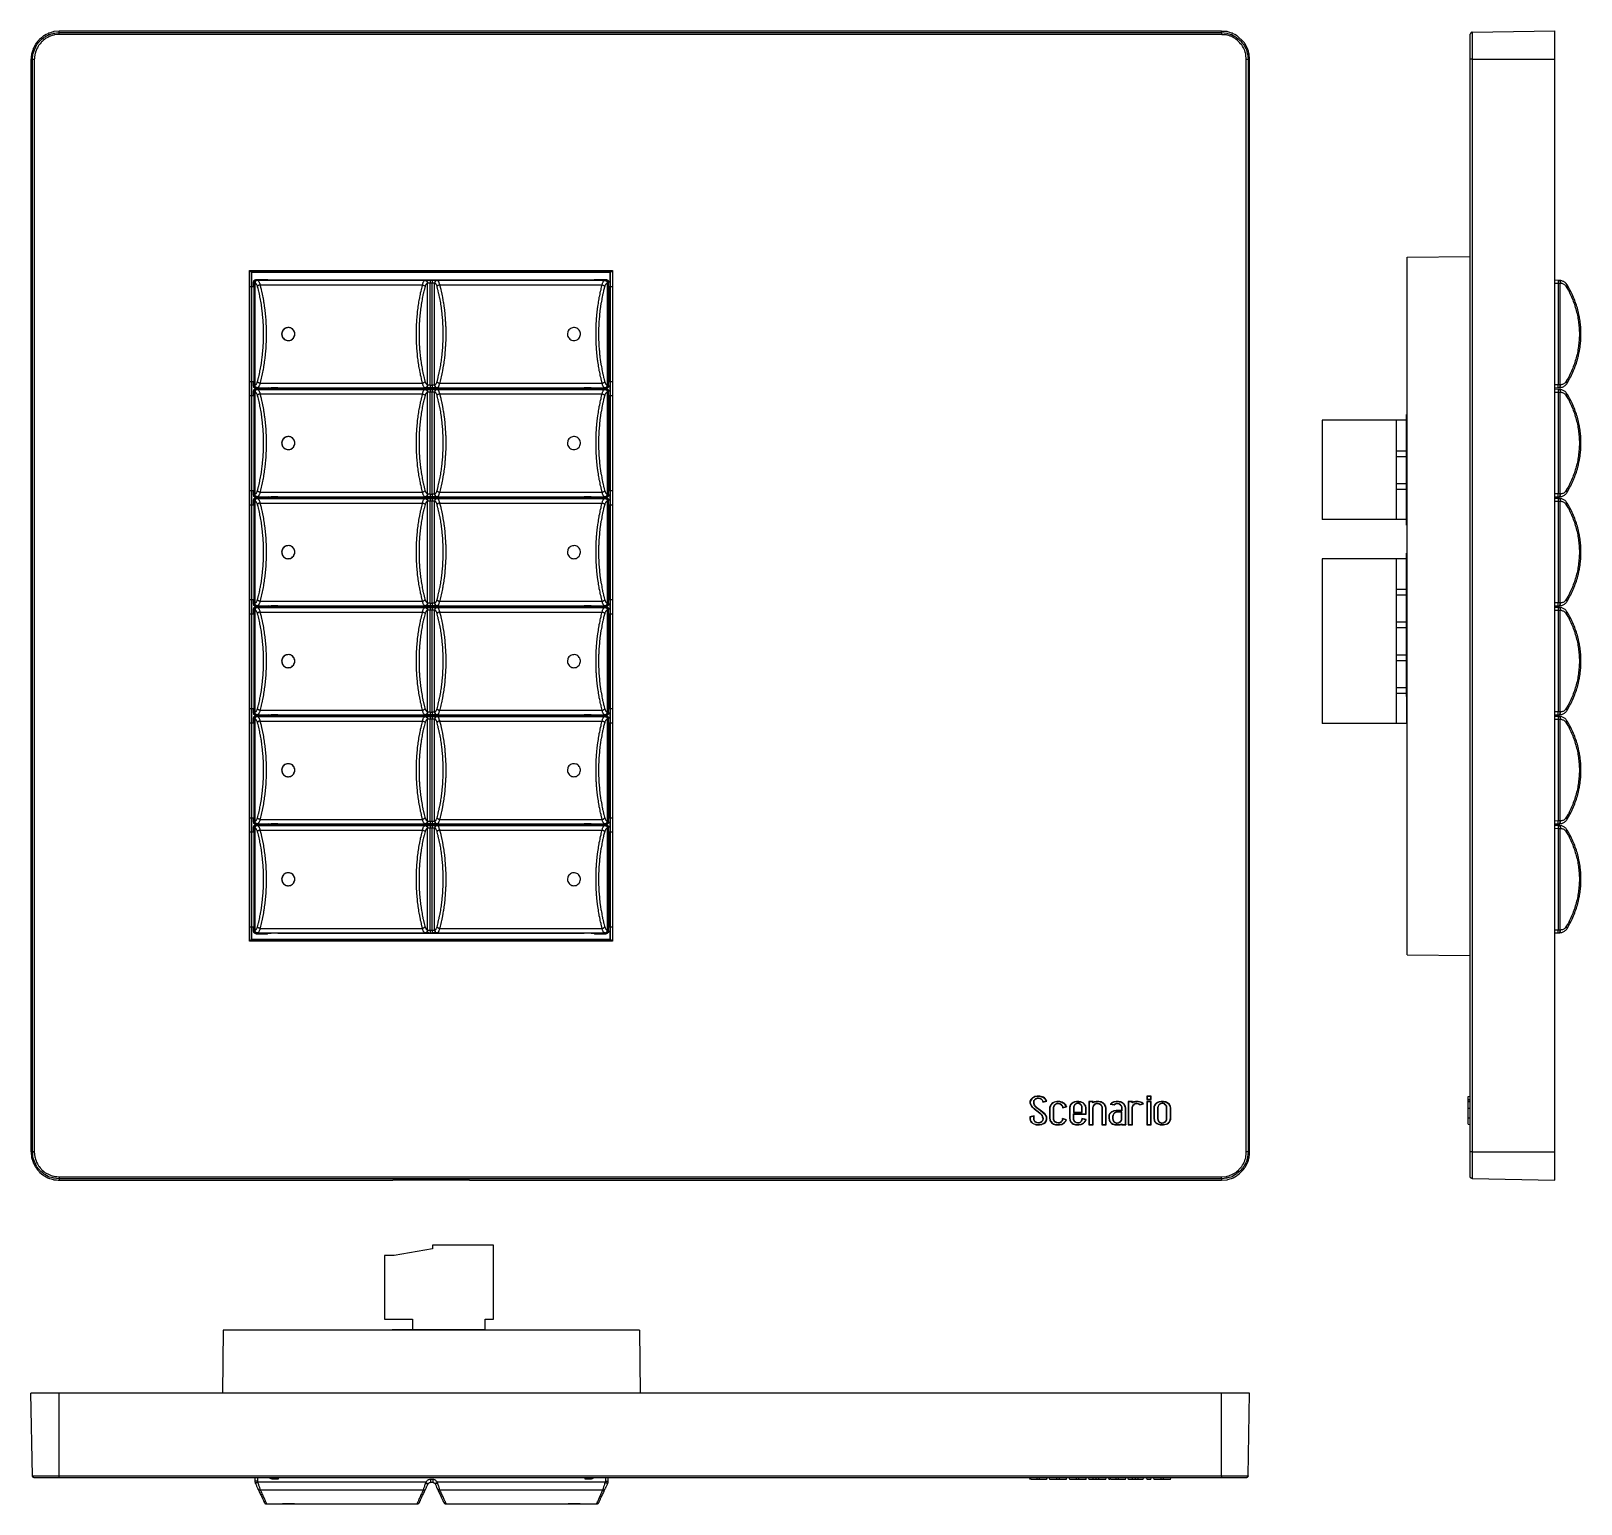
# Model space of a CAD drawing. Header units: centimetres. Extents: x -8.4 to 8.2, y -7.7 to 8.
import ezdxf

# ---------------------------------------------------------------- set-up
doc = ezdxf.new("R2010")
doc.units = ezdxf.units.CM
doc.header["$MEASUREMENT"] = 0
doc.layers.add('Layer 1', color=7, linetype='Continuous')

msp = doc.modelspace()

# ---------------------------------------------------------------- linework, layer by layer
at = {"layer": 'Layer 1', "lineweight": 25}
for points, knots in [([(-8.05745, 8.001), (-8.05745, 8.001), (-8.11389, 7.99747), (-8.11389, 7.99747), (-8.11389, 7.99747), (-8.11389, 7.99747), (-8.17034, 7.97983), (-8.17034, 7.97983), (-8.17034, 7.97983), (-8.17034, 7.97983), (-8.22325, 7.95161), (-8.22325, 7.95161), (-8.22325, 7.95161), (-8.22325, 7.95161), (-8.26912, 7.9128), (-8.26912, 7.9128), (-8.26912, 7.9128), (-8.26912, 7.9128), (-8.30439, 7.87047), (-8.30439, 7.87047), (-8.30439, 7.87047), (-8.30439, 7.87047), (-8.33262, 7.81755), (-8.33262, 7.81755), (-8.33262, 7.81755), (-8.33262, 7.81755), (-8.35025, 7.76111), (-8.35025, 7.76111), (-8.35025, 7.76111), (-8.35025, 7.76111), (-8.35731, 7.70113), (-8.35731, 7.70113)], [0, 0, 0, 0, 0.11111111, 0.11111111, 0.11111111, 0.11111112, 0.22222222, 0.22222222, 0.22222222, 0.22222223, 0.33333333, 0.33333333, 0.33333333, 0.33333334, 0.44444444, 0.44444444, 0.44444444, 0.44444445, 0.55555556, 0.55555556, 0.55555556, 0.55555557, 0.66666667, 0.66666667, 0.66666667, 0.66666668, 0.77777778, 0.77777778, 0.77777778, 0.77777779, 1, 1, 1, 1]), ([(-8.33967, 7.70113), (-8.33967, 7.70113), (-8.33614, 7.75758), (-8.33614, 7.75758), (-8.33614, 7.75758), (-8.33614, 7.75758), (-8.3185, 7.8105), (-8.3185, 7.8105), (-8.3185, 7.8105), (-8.3185, 7.8105), (-8.29381, 7.85988), (-8.29381, 7.85988), (-8.29381, 7.85988), (-8.29381, 7.85988), (-8.25853, 7.90222), (-8.25853, 7.90222), (-8.25853, 7.90222), (-8.25853, 7.90222), (-8.2162, 7.9375), (-8.2162, 7.9375), (-8.2162, 7.9375), (-8.2162, 7.9375), (-8.16681, 7.96572), (-8.16681, 7.96572), (-8.16681, 7.96572), (-8.16681, 7.96572), (-8.11389, 7.97983), (-8.11389, 7.97983), (-8.11389, 7.97983), (-8.11389, 7.97983), (-8.05745, 7.98688), (-8.05745, 7.98688)], [0, 0, 0, 0, 0.11111111, 0.11111111, 0.11111111, 0.11111112, 0.22222222, 0.22222222, 0.22222222, 0.22222223, 0.33333333, 0.33333333, 0.33333333, 0.33333334, 0.44444444, 0.44444444, 0.44444444, 0.44444445, 0.55555556, 0.55555556, 0.55555556, 0.55555557, 0.66666667, 0.66666667, 0.66666667, 0.66666668, 0.77777778, 0.77777778, 0.77777778, 0.77777779, 1, 1, 1, 1]), ([(-8.05745, 7.96572), (-8.05745, 7.96572), (-8.10684, 7.96219), (-8.10684, 7.96219), (-8.10684, 7.96219), (-8.10684, 7.96219), (-8.15623, 7.94808), (-8.15623, 7.94808), (-8.15623, 7.94808), (-8.15623, 7.94808), (-8.20209, 7.92338), (-8.20209, 7.92338), (-8.20209, 7.92338), (-8.20209, 7.92338), (-8.24442, 7.88811), (-8.24442, 7.88811), (-8.24442, 7.88811), (-8.24442, 7.88811), (-8.27617, 7.8493), (-8.27617, 7.8493), (-8.27617, 7.8493), (-8.27617, 7.8493), (-8.30087, 7.80344), (-8.30087, 7.80344), (-8.30087, 7.80344), (-8.30087, 7.80344), (-8.31498, 7.75405), (-8.31498, 7.75405), (-8.31498, 7.75405), (-8.31498, 7.75405), (-8.32203, 7.70113), (-8.32203, 7.70113)], [0, 0, 0, 0, 0.11111111, 0.11111111, 0.11111111, 0.11111112, 0.22222222, 0.22222222, 0.22222222, 0.22222223, 0.33333333, 0.33333333, 0.33333333, 0.33333334, 0.44444444, 0.44444444, 0.44444444, 0.44444445, 0.55555556, 0.55555556, 0.55555556, 0.55555557, 0.66666667, 0.66666667, 0.66666667, 0.66666668, 0.77777778, 0.77777778, 0.77777778, 0.77777779, 1, 1, 1, 1]), ([(-8.05745, 7.96572), (-8.05745, 7.96572), (-8.05745, 7.96925), (-8.05745, 7.96925), (-8.05745, 7.96925), (-8.05745, 7.96925), (-8.05745, 7.9763), (-8.05745, 7.9763), (-8.05745, 7.9763), (-8.05745, 7.9763), (-8.05745, 7.97983), (-8.05745, 7.97983), (-8.05745, 7.97983), (-8.05745, 7.97983), (-8.05745, 7.98336), (-8.05745, 7.98336), (-8.05745, 7.98336), (-8.05745, 7.98336), (-8.05745, 7.98688), (-8.05745, 7.98688)], [0, 0, 0, 0, 0.16666667, 0.16666667, 0.16666667, 0.16666668, 0.33333333, 0.33333333, 0.33333333, 0.33333334, 0.5, 0.5, 0.5, 0.50000001, 0.66666667, 0.66666667, 0.66666667, 0.66666668, 1, 1, 1, 1]), ([(4.62139, 7.70113), (4.62139, 7.70113), (4.61787, 7.76111), (4.61787, 7.76111), (4.61787, 7.76111), (4.61787, 7.76111), (4.60023, 7.81755), (4.60023, 7.81755), (4.60023, 7.81755), (4.60023, 7.81755), (4.57201, 7.87047), (4.57201, 7.87047), (4.57201, 7.87047), (4.57201, 7.87047), (4.5332, 7.9128), (4.5332, 7.9128), (4.5332, 7.9128), (4.5332, 7.9128), (4.49087, 7.95161), (4.49087, 7.95161), (4.49087, 7.95161), (4.49087, 7.95161), (4.43795, 7.97983), (4.43795, 7.97983), (4.43795, 7.97983), (4.43795, 7.97983), (4.38151, 7.99747), (4.38151, 7.99747), (4.38151, 7.99747), (4.38151, 7.99747), (4.32153, 8.001), (4.32153, 8.001)], [0, 0, 0, 0, 0.11111111, 0.11111111, 0.11111111, 0.11111112, 0.22222222, 0.22222222, 0.22222222, 0.22222223, 0.33333333, 0.33333333, 0.33333333, 0.33333334, 0.44444444, 0.44444444, 0.44444444, 0.44444445, 0.55555556, 0.55555556, 0.55555556, 0.55555557, 0.66666667, 0.66666667, 0.66666667, 0.66666668, 0.77777778, 0.77777778, 0.77777778, 0.77777779, 1, 1, 1, 1]), ([(4.32153, 7.98688), (4.32153, 7.98688), (4.37798, 7.97983), (4.37798, 7.97983), (4.37798, 7.97983), (4.37798, 7.97983), (4.43089, 7.96572), (4.43089, 7.96572), (4.43089, 7.96572), (4.43089, 7.96572), (4.48028, 7.9375), (4.48028, 7.9375), (4.48028, 7.9375), (4.48028, 7.9375), (4.52262, 7.90222), (4.52262, 7.90222), (4.52262, 7.90222), (4.52262, 7.90222), (4.55789, 7.85988), (4.55789, 7.85988), (4.55789, 7.85988), (4.55789, 7.85988), (4.58612, 7.8105), (4.58612, 7.8105), (4.58612, 7.8105), (4.58612, 7.8105), (4.60023, 7.75758), (4.60023, 7.75758), (4.60023, 7.75758), (4.60023, 7.75758), (4.60728, 7.70113), (4.60728, 7.70113)], [0, 0, 0, 0, 0.11111111, 0.11111111, 0.11111111, 0.11111112, 0.22222222, 0.22222222, 0.22222222, 0.22222223, 0.33333333, 0.33333333, 0.33333333, 0.33333334, 0.44444444, 0.44444444, 0.44444444, 0.44444445, 0.55555556, 0.55555556, 0.55555556, 0.55555557, 0.66666667, 0.66666667, 0.66666667, 0.66666668, 0.77777778, 0.77777778, 0.77777778, 0.77777779, 1, 1, 1, 1]), ([(4.32153, 7.98688), (4.32153, 7.98688), (4.32153, 7.98688), (4.32153, 7.98688), (4.32153, 7.98688), (4.32153, 7.98688), (4.32153, 7.98336), (4.32153, 7.98336), (4.32153, 7.98336), (4.32153, 7.98336), (4.32153, 7.97983), (4.32153, 7.97983), (4.32153, 7.97983), (4.32153, 7.97983), (4.32153, 7.9763), (4.32153, 7.9763), (4.32153, 7.9763), (4.32153, 7.9763), (4.32153, 7.96925), (4.32153, 7.96925), (4.32153, 7.96925), (4.32153, 7.96925), (4.32153, 7.96572), (4.32153, 7.96572)], [0, 0, 0, 0, 0.14285714, 0.14285714, 0.14285714, 0.14285715, 0.28571429, 0.28571429, 0.28571429, 0.2857143, 0.42857143, 0.42857143, 0.42857143, 0.42857144, 0.57142857, 0.57142857, 0.57142857, 0.57142858, 0.71428571, 0.71428571, 0.71428571, 0.71428572, 1, 1, 1, 1]), ([(4.58612, 7.70113), (4.58612, 7.70113), (4.58259, 7.75405), (4.58259, 7.75405), (4.58259, 7.75405), (4.58259, 7.75405), (4.56848, 7.80344), (4.56848, 7.80344), (4.56848, 7.80344), (4.56848, 7.80344), (4.54378, 7.8493), (4.54378, 7.8493), (4.54378, 7.8493), (4.54378, 7.8493), (4.50851, 7.88811), (4.50851, 7.88811), (4.50851, 7.88811), (4.50851, 7.88811), (4.4697, 7.92338), (4.4697, 7.92338), (4.4697, 7.92338), (4.4697, 7.92338), (4.42384, 7.94808), (4.42384, 7.94808), (4.42384, 7.94808), (4.42384, 7.94808), (4.37445, 7.96219), (4.37445, 7.96219), (4.37445, 7.96219), (4.37445, 7.96219), (4.32153, 7.96572), (4.32153, 7.96572)], [0, 0, 0, 0, 0.11111111, 0.11111111, 0.11111111, 0.11111112, 0.22222222, 0.22222222, 0.22222222, 0.22222223, 0.33333333, 0.33333333, 0.33333333, 0.33333334, 0.44444444, 0.44444444, 0.44444444, 0.44444445, 0.55555556, 0.55555556, 0.55555556, 0.55555557, 0.66666667, 0.66666667, 0.66666667, 0.66666668, 0.77777778, 0.77777778, 0.77777778, 0.77777779, 1, 1, 1, 1]), ([(6.9931, 7.99041), (6.9931, 7.99041), (6.98958, 7.99041), (6.98958, 7.99041), (6.98958, 7.99041), (6.98958, 7.99041), (6.98605, 7.98688), (6.98605, 7.98688), (6.98605, 7.98688), (6.98605, 7.98688), (6.98252, 7.98688), (6.98252, 7.98688), (6.98252, 7.98688), (6.98252, 7.98688), (6.97899, 7.98336), (6.97899, 7.98336), (6.97899, 7.98336), (6.97899, 7.98336), (6.97546, 7.97983), (6.97546, 7.97983), (6.97546, 7.97983), (6.97546, 7.97983), (6.97546, 7.9763), (6.97546, 7.9763), (6.97546, 7.9763), (6.97546, 7.9763), (6.97194, 7.97277), (6.97194, 7.97277), (6.97194, 7.97277), (6.97194, 7.97277), (6.97194, 7.96925), (6.97194, 7.96925)], [0, 0, 0, 0, 0.11111111, 0.11111111, 0.11111111, 0.11111112, 0.22222222, 0.22222222, 0.22222222, 0.22222223, 0.33333333, 0.33333333, 0.33333333, 0.33333334, 0.44444444, 0.44444444, 0.44444444, 0.44444445, 0.55555556, 0.55555556, 0.55555556, 0.55555557, 0.66666667, 0.66666667, 0.66666667, 0.66666668, 0.77777778, 0.77777778, 0.77777778, 0.77777779, 1, 1, 1, 1]), ([(6.97194, 7.70466), (6.97194, 7.70466), (6.97194, 7.75758), (6.97194, 7.75758), (6.97194, 7.75758), (6.97194, 7.75758), (6.97194, 7.80697), (6.97194, 7.80697), (6.97194, 7.80697), (6.97194, 7.80697), (6.97194, 7.85283), (6.97194, 7.85283), (6.97194, 7.85283), (6.97194, 7.85283), (6.97194, 7.89163), (6.97194, 7.89163), (6.97194, 7.89163), (6.97194, 7.89163), (6.97194, 7.92338), (6.97194, 7.92338), (6.97194, 7.92338), (6.97194, 7.92338), (6.97194, 7.94808), (6.97194, 7.94808), (6.97194, 7.94808), (6.97194, 7.94808), (6.97194, 7.96572), (6.97194, 7.96572), (6.97194, 7.96572), (6.97194, 7.96572), (6.97194, 7.96925), (6.97194, 7.96925)], [0, 0, 0, 0, 0.11111111, 0.11111111, 0.11111111, 0.11111112, 0.22222222, 0.22222222, 0.22222222, 0.22222223, 0.33333333, 0.33333333, 0.33333333, 0.33333334, 0.44444444, 0.44444444, 0.44444444, 0.44444445, 0.55555556, 0.55555556, 0.55555556, 0.55555557, 0.66666667, 0.66666667, 0.66666667, 0.66666668, 0.77777778, 0.77777778, 0.77777778, 0.77777779, 1, 1, 1, 1]), ([(6.9931, 7.99041), (6.9931, 7.99041), (6.9931, 7.98336), (6.9931, 7.98336), (6.9931, 7.98336), (6.9931, 7.98336), (6.9931, 7.96925), (6.9931, 7.96925), (6.9931, 7.96925), (6.9931, 7.96925), (6.9931, 7.94102), (6.9931, 7.94102), (6.9931, 7.94102), (6.9931, 7.94102), (6.9931, 7.90575), (6.9931, 7.90575), (6.9931, 7.90575), (6.9931, 7.90575), (6.9931, 7.86341), (6.9931, 7.86341), (6.9931, 7.86341), (6.9931, 7.86341), (6.9931, 7.81402), (6.9931, 7.81402), (6.9931, 7.81402), (6.9931, 7.81402), (6.9931, 7.76111), (6.9931, 7.76111), (6.9931, 7.76111), (6.9931, 7.76111), (6.9931, 7.70466), (6.9931, 7.70466)], [0, 0, 0, 0, 0.11111111, 0.11111111, 0.11111111, 0.11111112, 0.22222222, 0.22222222, 0.22222222, 0.22222223, 0.33333333, 0.33333333, 0.33333333, 0.33333334, 0.44444444, 0.44444444, 0.44444444, 0.44444445, 0.55555556, 0.55555556, 0.55555556, 0.55555557, 0.66666667, 0.66666667, 0.66666667, 0.66666668, 0.77777778, 0.77777778, 0.77777778, 0.77777779, 1, 1, 1, 1]), ([(7.87152, 7.70466), (7.87152, 7.70466), (7.87152, 7.76463), (7.87152, 7.76463), (7.87152, 7.76463), (7.87152, 7.76463), (7.87152, 7.82108), (7.87152, 7.82108), (7.87152, 7.82108), (7.87152, 7.82108), (7.87152, 7.87047), (7.87152, 7.87047), (7.87152, 7.87047), (7.87152, 7.87047), (7.87152, 7.91633), (7.87152, 7.91633), (7.87152, 7.91633), (7.87152, 7.91633), (7.87152, 7.95513), (7.87152, 7.95513), (7.87152, 7.95513), (7.87152, 7.95513), (7.87152, 7.98336), (7.87152, 7.98336), (7.87152, 7.98336), (7.87152, 7.98336), (7.87152, 7.99747), (7.87152, 7.99747), (7.87152, 7.99747), (7.87152, 7.99747), (7.87152, 8.00452), (7.87152, 8.00452)], [0, 0, 0, 0, 0.11111111, 0.11111111, 0.11111111, 0.11111112, 0.22222222, 0.22222222, 0.22222222, 0.22222223, 0.33333333, 0.33333333, 0.33333333, 0.33333334, 0.44444444, 0.44444444, 0.44444444, 0.44444445, 0.55555556, 0.55555556, 0.55555556, 0.55555557, 0.66666667, 0.66666667, 0.66666667, 0.66666668, 0.77777778, 0.77777778, 0.77777778, 0.77777779, 1, 1, 1, 1]), ([(-8.32203, 7.70113), (-8.32203, 7.70113), (-8.32556, 7.70113), (-8.32556, 7.70113), (-8.32556, 7.70113), (-8.32556, 7.70113), (-8.32909, 7.70113), (-8.32909, 7.70113), (-8.32909, 7.70113), (-8.32909, 7.70113), (-8.33262, 7.70113), (-8.33262, 7.70113), (-8.33262, 7.70113), (-8.33262, 7.70113), (-8.33614, 7.70113), (-8.33614, 7.70113), (-8.33614, 7.70113), (-8.33614, 7.70113), (-8.33967, 7.70113), (-8.33967, 7.70113)], [0, 0, 0, 0, 0.16666667, 0.16666667, 0.16666667, 0.16666668, 0.33333333, 0.33333333, 0.33333333, 0.33333334, 0.5, 0.5, 0.5, 0.50000001, 0.66666667, 0.66666667, 0.66666667, 0.66666668, 1, 1, 1, 1]), ([(4.60728, 7.70113), (4.60728, 7.70113), (4.60728, 7.70113), (4.60728, 7.70113), (4.60728, 7.70113), (4.60728, 7.70113), (4.60376, 7.70113), (4.60376, 7.70113), (4.60376, 7.70113), (4.60376, 7.70113), (4.60023, 7.70113), (4.60023, 7.70113), (4.60023, 7.70113), (4.60023, 7.70113), (4.5967, 7.70113), (4.5967, 7.70113), (4.5967, 7.70113), (4.5967, 7.70113), (4.59317, 7.70113), (4.59317, 7.70113), (4.59317, 7.70113), (4.59317, 7.70113), (4.58964, 7.70113), (4.58964, 7.70113), (4.58964, 7.70113), (4.58964, 7.70113), (4.58612, 7.70113), (4.58612, 7.70113)], [0, 0, 0, 0, 0.125, 0.125, 0.125, 0.12500001, 0.25, 0.25, 0.25, 0.25000001, 0.375, 0.375, 0.375, 0.37500001, 0.5, 0.5, 0.5, 0.50000001, 0.625, 0.625, 0.625, 0.62500001, 0.75, 0.75, 0.75, 0.75000001, 1, 1, 1, 1]), ([(6.9931, 7.70466), (6.9931, 7.70466), (6.98958, 7.70466), (6.98958, 7.70466), (6.98958, 7.70466), (6.98958, 7.70466), (6.98605, 7.70466), (6.98605, 7.70466), (6.98605, 7.70466), (6.98605, 7.70466), (6.98252, 7.70466), (6.98252, 7.70466), (6.98252, 7.70466), (6.98252, 7.70466), (6.97899, 7.70466), (6.97899, 7.70466), (6.97899, 7.70466), (6.97899, 7.70466), (6.97546, 7.70466), (6.97546, 7.70466), (6.97546, 7.70466), (6.97546, 7.70466), (6.97194, 7.70466), (6.97194, 7.70466)], [0, 0, 0, 0, 0.14285714, 0.14285714, 0.14285714, 0.14285715, 0.28571429, 0.28571429, 0.28571429, 0.2857143, 0.42857143, 0.42857143, 0.42857143, 0.42857144, 0.57142857, 0.57142857, 0.57142857, 0.57142858, 0.71428571, 0.71428571, 0.71428571, 0.71428572, 1, 1, 1, 1]), ([(-6.02898, 5.45394), (-6.02898, 5.45394), (-6.02545, 5.45041), (-6.02545, 5.45041), (-6.02545, 5.45041), (-6.02545, 5.45041), (-6.02192, 5.44688), (-6.02192, 5.44688), (-6.02192, 5.44688), (-6.02192, 5.44688), (-6.01839, 5.44336), (-6.01839, 5.44336), (-6.01839, 5.44336), (-6.01839, 5.44336), (-6.01487, 5.43983), (-6.01487, 5.43983), (-6.01487, 5.43983), (-6.01487, 5.43983), (-6.01134, 5.4363), (-6.01134, 5.4363)], [0, 0, 0, 0, 0.16666667, 0.16666667, 0.16666667, 0.16666668, 0.33333333, 0.33333333, 0.33333333, 0.33333334, 0.5, 0.5, 0.5, 0.50000001, 0.66666667, 0.66666667, 0.66666667, 0.66666668, 1, 1, 1, 1]), ([(-2.1837, 5.4363), (-2.1837, 5.4363), (-2.1837, 5.4363), (-2.1837, 5.4363), (-2.1837, 5.4363), (-2.1837, 5.4363), (-2.18017, 5.4363), (-2.18017, 5.4363), (-2.18017, 5.4363), (-2.18017, 5.4363), (-2.18017, 5.43983), (-2.18017, 5.43983), (-2.18017, 5.43983), (-2.18017, 5.43983), (-2.17664, 5.43983), (-2.17664, 5.43983), (-2.17664, 5.43983), (-2.17664, 5.43983), (-2.17311, 5.44336), (-2.17311, 5.44336), (-2.17311, 5.44336), (-2.17311, 5.44336), (-2.16959, 5.44688), (-2.16959, 5.44688), (-2.16959, 5.44688), (-2.16959, 5.44688), (-2.16606, 5.45041), (-2.16606, 5.45041), (-2.16606, 5.45041), (-2.16606, 5.45041), (-2.16253, 5.45394), (-2.16253, 5.45394)], [0, 0, 0, 0, 0.11111111, 0.11111111, 0.11111111, 0.11111112, 0.22222222, 0.22222222, 0.22222222, 0.22222223, 0.33333333, 0.33333333, 0.33333333, 0.33333334, 0.44444444, 0.44444444, 0.44444444, 0.44444445, 0.55555556, 0.55555556, 0.55555556, 0.55555557, 0.66666667, 0.66666667, 0.66666667, 0.66666668, 0.77777778, 0.77777778, 0.77777778, 0.77777779, 1, 1, 1, 1]), ([(-5.98807, 5.32759), (-5.98807, 5.32759), (-5.98631, 5.33289), (-5.98631, 5.33289), (-5.98631, 5.33289), (-5.98631, 5.33289), (-5.98454, 5.33819), (-5.98454, 5.33819), (-5.98454, 5.33819), (-5.98454, 5.33819), (-5.98278, 5.34348), (-5.98278, 5.34348), (-5.98278, 5.34348), (-5.98278, 5.34348), (-5.97925, 5.34878), (-5.97925, 5.34878), (-5.97925, 5.34878), (-5.97925, 5.34878), (-5.97395, 5.35231), (-5.97395, 5.35231), (-5.97395, 5.35231), (-5.97395, 5.35231), (-5.96865, 5.35407), (-5.96865, 5.35407), (-5.96865, 5.35407), (-5.96865, 5.35407), (-5.96336, 5.35584), (-5.96336, 5.35584), (-5.96336, 5.35584), (-5.96336, 5.35584), (-5.95807, 5.3576), (-5.95807, 5.3576)], [0, 0, 0, 0, 0.11111111, 0.11111111, 0.11111111, 0.11111112, 0.22222222, 0.22222222, 0.22222222, 0.22222223, 0.33333333, 0.33333333, 0.33333333, 0.33333334, 0.44444444, 0.44444444, 0.44444444, 0.44444445, 0.55555556, 0.55555556, 0.55555556, 0.55555557, 0.66666667, 0.66666667, 0.66666667, 0.66666668, 0.77777778, 0.77777778, 0.77777778, 0.77777779, 1, 1, 1, 1]), ([(-5.94924, 5.34878), (-5.94924, 5.34878), (-5.95453, 5.34878), (-5.95453, 5.34878), (-5.95453, 5.34878), (-5.95453, 5.34878), (-5.95983, 5.34701), (-5.95983, 5.34701), (-5.95983, 5.34701), (-5.95983, 5.34701), (-5.96513, 5.34348), (-5.96513, 5.34348), (-5.96513, 5.34348), (-5.96513, 5.34348), (-5.97042, 5.33995), (-5.97042, 5.33995), (-5.97042, 5.33995), (-5.97042, 5.33995), (-5.97395, 5.33466), (-5.97395, 5.33466), (-5.97395, 5.33466), (-5.97395, 5.33466), (-5.97748, 5.32936), (-5.97748, 5.32936), (-5.97748, 5.32936), (-5.97748, 5.32936), (-5.97925, 5.32407), (-5.97925, 5.32407), (-5.97925, 5.32407), (-5.97925, 5.32407), (-5.97925, 5.31877), (-5.97925, 5.31877)], [0, 0, 0, 0, 0.11111111, 0.11111111, 0.11111111, 0.11111112, 0.22222222, 0.22222222, 0.22222222, 0.22222223, 0.33333333, 0.33333333, 0.33333333, 0.33333334, 0.44444444, 0.44444444, 0.44444444, 0.44444445, 0.55555556, 0.55555556, 0.55555556, 0.55555557, 0.66666667, 0.66666667, 0.66666667, 0.66666668, 0.77777778, 0.77777778, 0.77777778, 0.77777779, 1, 1, 1, 1]), ([(-5.97395, 5.31877), (-5.97395, 5.31877), (-5.97748, 5.31877), (-5.97748, 5.31877), (-5.97748, 5.31877), (-5.97748, 5.31877), (-5.97925, 5.31877), (-5.97925, 5.31877)], [0, 0, 0, 0, 0.33333333, 0.33333333, 0.33333333, 0.33333334, 1, 1, 1, 1]), ([(-5.94571, 5.34878), (-5.94571, 5.34878), (-5.95101, 5.34701), (-5.95101, 5.34701), (-5.95101, 5.34701), (-5.95101, 5.34701), (-5.9563, 5.34525), (-5.9563, 5.34525), (-5.9563, 5.34525), (-5.9563, 5.34525), (-5.96159, 5.34348), (-5.96159, 5.34348), (-5.96159, 5.34348), (-5.96159, 5.34348), (-5.96513, 5.33995), (-5.96513, 5.33995), (-5.96513, 5.33995), (-5.96513, 5.33995), (-5.96865, 5.33466), (-5.96865, 5.33466), (-5.96865, 5.33466), (-5.96865, 5.33466), (-5.97042, 5.32936), (-5.97042, 5.32936), (-5.97042, 5.32936), (-5.97042, 5.32936), (-5.97219, 5.32407), (-5.97219, 5.32407), (-5.97219, 5.32407), (-5.97219, 5.32407), (-5.97395, 5.31877), (-5.97395, 5.31877)], [0, 0, 0, 0, 0.11111111, 0.11111111, 0.11111111, 0.11111112, 0.22222222, 0.22222222, 0.22222222, 0.22222223, 0.33333333, 0.33333333, 0.33333333, 0.33333334, 0.44444444, 0.44444444, 0.44444444, 0.44444445, 0.55555556, 0.55555556, 0.55555556, 0.55555557, 0.66666667, 0.66666667, 0.66666667, 0.66666668, 0.77777778, 0.77777778, 0.77777778, 0.77777779, 1, 1, 1, 1]), ([(-5.94747, 5.34878), (-5.94747, 5.34878), (-5.95277, 5.34701), (-5.95277, 5.34701), (-5.95277, 5.34701), (-5.95277, 5.34701), (-5.95807, 5.34525), (-5.95807, 5.34525), (-5.95807, 5.34525), (-5.95807, 5.34525), (-5.96159, 5.34348), (-5.96159, 5.34348), (-5.96159, 5.34348), (-5.96159, 5.34348), (-5.96689, 5.33995), (-5.96689, 5.33995), (-5.96689, 5.33995), (-5.96689, 5.33995), (-5.97042, 5.33466), (-5.97042, 5.33466), (-5.97042, 5.33466), (-5.97042, 5.33466), (-5.97219, 5.32936), (-5.97219, 5.32936), (-5.97219, 5.32936), (-5.97219, 5.32936), (-5.97395, 5.32407), (-5.97395, 5.32407), (-5.97395, 5.32407), (-5.97395, 5.32407), (-5.97395, 5.31877), (-5.97395, 5.31877)], [0, 0, 0, 0, 0.11111111, 0.11111111, 0.11111111, 0.11111112, 0.22222222, 0.22222222, 0.22222222, 0.22222223, 0.33333333, 0.33333333, 0.33333333, 0.33333334, 0.44444444, 0.44444444, 0.44444444, 0.44444445, 0.55555556, 0.55555556, 0.55555556, 0.55555557, 0.66666667, 0.66666667, 0.66666667, 0.66666668, 0.77777778, 0.77777778, 0.77777778, 0.77777779, 1, 1, 1, 1]), ([(-5.94571, 5.28523), (-5.94571, 5.28523), (-5.94924, 5.29582), (-5.94924, 5.29582), (-5.94924, 5.29582), (-5.94924, 5.29582), (-5.95453, 5.30465), (-5.95453, 5.30465), (-5.95453, 5.30465), (-5.95453, 5.30465), (-5.95983, 5.31171), (-5.95983, 5.31171), (-5.95983, 5.31171), (-5.95983, 5.31171), (-5.96689, 5.31701), (-5.96689, 5.31701), (-5.96689, 5.31701), (-5.96689, 5.31701), (-5.97395, 5.31877), (-5.97395, 5.31877)], [0, 0, 0, 0, 0.16666667, 0.16666667, 0.16666667, 0.16666668, 0.33333333, 0.33333333, 0.33333333, 0.33333334, 0.5, 0.5, 0.5, 0.50000001, 0.66666667, 0.66666667, 0.66666667, 0.66666668, 1, 1, 1, 1]), ([(-5.94924, 5.34878), (-5.94924, 5.34878), (-5.94924, 5.34878), (-5.94924, 5.34878), (-5.94924, 5.34878), (-5.94924, 5.34878), (-5.94747, 5.34878), (-5.94747, 5.34878)], [0, 0, 0, 0, 0.33333333, 0.33333333, 0.33333333, 0.33333334, 1, 1, 1, 1]), ([(-5.94571, 5.34878), (-5.94571, 5.34878), (-5.94041, 5.34701), (-5.94041, 5.34701), (-5.94041, 5.34701), (-5.94041, 5.34701), (-5.93512, 5.34172), (-5.93512, 5.34172), (-5.93512, 5.34172), (-5.93512, 5.34172), (-5.92982, 5.33466), (-5.92982, 5.33466), (-5.92982, 5.33466), (-5.92982, 5.33466), (-5.92629, 5.32583), (-5.92629, 5.32583), (-5.92629, 5.32583), (-5.92629, 5.32583), (-5.92099, 5.31347), (-5.92099, 5.31347), (-5.92099, 5.31347), (-5.92099, 5.31347), (-5.91923, 5.29935), (-5.91923, 5.29935)], [0, 0, 0, 0, 0.14285714, 0.14285714, 0.14285714, 0.14285715, 0.28571429, 0.28571429, 0.28571429, 0.2857143, 0.42857143, 0.42857143, 0.42857143, 0.42857144, 0.57142857, 0.57142857, 0.57142857, 0.57142858, 0.71428571, 0.71428571, 0.71428571, 0.71428572, 1, 1, 1, 1]), ([(-5.91923, 5.29935), (-5.91923, 5.29935), (-5.92276, 5.29935), (-5.92276, 5.29935), (-5.92276, 5.29935), (-5.92276, 5.29935), (-5.92806, 5.29759), (-5.92806, 5.29759), (-5.92806, 5.29759), (-5.92806, 5.29759), (-5.93159, 5.29582), (-5.93159, 5.29582), (-5.93159, 5.29582), (-5.93159, 5.29582), (-5.93512, 5.29405), (-5.93512, 5.29405), (-5.93512, 5.29405), (-5.93512, 5.29405), (-5.93865, 5.29229), (-5.93865, 5.29229), (-5.93865, 5.29229), (-5.93865, 5.29229), (-5.94218, 5.28876), (-5.94218, 5.28876), (-5.94218, 5.28876), (-5.94218, 5.28876), (-5.94394, 5.28699), (-5.94394, 5.28699), (-5.94394, 5.28699), (-5.94394, 5.28699), (-5.94571, 5.28523), (-5.94571, 5.28523)], [0, 0, 0, 0, 0.11111111, 0.11111111, 0.11111111, 0.11111112, 0.22222222, 0.22222222, 0.22222222, 0.22222223, 0.33333333, 0.33333333, 0.33333333, 0.33333334, 0.44444444, 0.44444444, 0.44444444, 0.44444445, 0.55555556, 0.55555556, 0.55555556, 0.55555557, 0.66666667, 0.66666667, 0.66666667, 0.66666668, 0.77777778, 0.77777778, 0.77777778, 0.77777779, 1, 1, 1, 1]), ([(-5.94571, 4.26847), (-5.94571, 4.26847), (-5.93335, 4.3126), (-5.93335, 4.3126), (-5.93335, 4.3126), (-5.93335, 4.3126), (-5.92276, 4.35849), (-5.92276, 4.35849), (-5.92276, 4.35849), (-5.92276, 4.35849), (-5.91393, 4.40438), (-5.91393, 4.40438), (-5.91393, 4.40438), (-5.91393, 4.40438), (-5.90511, 4.45205), (-5.90511, 4.45205), (-5.90511, 4.45205), (-5.90511, 4.45205), (-5.89805, 4.49971), (-5.89805, 4.49971), (-5.89805, 4.49971), (-5.89805, 4.49971), (-5.89275, 4.54913), (-5.89275, 4.54913), (-5.89275, 4.54913), (-5.89275, 4.54913), (-5.88746, 4.59856), (-5.88746, 4.59856), (-5.88746, 4.59856), (-5.88746, 4.59856), (-5.88392, 4.64975), (-5.88392, 4.64975), (-5.88392, 4.64975), (-5.88392, 4.64975), (-5.8804, 4.70094), (-5.8804, 4.70094), (-5.8804, 4.70094), (-5.8804, 4.70094), (-5.8804, 4.75037), (-5.8804, 4.75037), (-5.8804, 4.75037), (-5.8804, 4.75037), (-5.8804, 4.80156), (-5.8804, 4.80156), (-5.8804, 4.80156), (-5.8804, 4.80156), (-5.8804, 4.85275), (-5.8804, 4.85275), (-5.8804, 4.85275), (-5.8804, 4.85275), (-5.88392, 4.90395), (-5.88392, 4.90395), (-5.88392, 4.90395), (-5.88392, 4.90395), (-5.88746, 4.95337), (-5.88746, 4.95337), (-5.88746, 4.95337), (-5.88746, 4.95337), (-5.89275, 5.0028), (-5.89275, 5.0028), (-5.89275, 5.0028), (-5.89275, 5.0028), (-5.89805, 5.05222), (-5.89805, 5.05222), (-5.89805, 5.05222), (-5.89805, 5.05222), (-5.90511, 5.10165), (-5.90511, 5.10165), (-5.90511, 5.10165), (-5.90511, 5.10165), (-5.91393, 5.14931), (-5.91393, 5.14931), (-5.91393, 5.14931), (-5.91393, 5.14931), (-5.92276, 5.19521), (-5.92276, 5.19521), (-5.92276, 5.19521), (-5.92276, 5.19521), (-5.93335, 5.2411), (-5.93335, 5.2411), (-5.93335, 5.2411), (-5.93335, 5.2411), (-5.94571, 5.28523), (-5.94571, 5.28523)], [0, 0, 0, 0, 0.04545455, 0.04545455, 0.04545455, 0.04545456, 0.09090909, 0.09090909, 0.09090909, 0.0909091, 0.13636364, 0.13636364, 0.13636364, 0.13636365, 0.18181818, 0.18181818, 0.18181818, 0.18181819, 0.22727273, 0.22727273, 0.22727273, 0.22727274, 0.27272727, 0.27272727, 0.27272727, 0.27272728, 0.31818182, 0.31818182, 0.31818182, 0.31818183, 0.36363636, 0.36363636, 0.36363636, 0.36363637, 0.40909091, 0.40909091, 0.40909091, 0.40909092, 0.45454545, 0.45454545, 0.45454545, 0.45454546, 0.5, 0.5, 0.5, 0.50000001, 0.54545455, 0.54545455, 0.54545455, 0.54545456, 0.59090909, 0.59090909, 0.59090909, 0.5909091, 0.63636364, 0.63636364, 0.63636364, 0.63636365, 0.68181818, 0.68181818, 0.68181818, 0.68181819, 0.72727273, 0.72727273, 0.72727273, 0.72727274, 0.77272727, 0.77272727, 0.77272727, 0.77272728, 0.81818182, 0.81818182, 0.81818182, 0.81818183, 0.86363636, 0.86363636, 0.86363636, 0.86363637, 0.90909091, 0.90909091, 0.90909091, 0.90909092, 1, 1, 1, 1]), ([(-5.91923, 5.29935), (-5.91923, 5.29935), (-5.90687, 5.25522), (-5.90687, 5.25522), (-5.90687, 5.25522), (-5.90687, 5.25522), (-5.89628, 5.20756), (-5.89628, 5.20756), (-5.89628, 5.20756), (-5.89628, 5.20756), (-5.88569, 5.1599), (-5.88569, 5.1599), (-5.88569, 5.1599), (-5.88569, 5.1599), (-5.87863, 5.11048), (-5.87863, 5.11048), (-5.87863, 5.11048), (-5.87863, 5.11048), (-5.87157, 5.06105), (-5.87157, 5.06105), (-5.87157, 5.06105), (-5.87157, 5.06105), (-5.86451, 5.00986), (-5.86451, 5.00986), (-5.86451, 5.00986), (-5.86451, 5.00986), (-5.85921, 4.95867), (-5.85921, 4.95867), (-5.85921, 4.95867), (-5.85921, 4.95867), (-5.85568, 4.90747), (-5.85568, 4.90747), (-5.85568, 4.90747), (-5.85568, 4.90747), (-5.85392, 4.85452), (-5.85392, 4.85452), (-5.85392, 4.85452), (-5.85392, 4.85452), (-5.85215, 4.80332), (-5.85215, 4.80332), (-5.85215, 4.80332), (-5.85215, 4.80332), (-5.85215, 4.75037), (-5.85215, 4.75037), (-5.85215, 4.75037), (-5.85215, 4.75037), (-5.85392, 4.69742), (-5.85392, 4.69742), (-5.85392, 4.69742), (-5.85392, 4.69742), (-5.85568, 4.64622), (-5.85568, 4.64622), (-5.85568, 4.64622), (-5.85568, 4.64622), (-5.85921, 4.59327), (-5.85921, 4.59327), (-5.85921, 4.59327), (-5.85921, 4.59327), (-5.86451, 4.54207), (-5.86451, 4.54207), (-5.86451, 4.54207), (-5.86451, 4.54207), (-5.87157, 4.49265), (-5.87157, 4.49265), (-5.87157, 4.49265), (-5.87157, 4.49265), (-5.87863, 4.44146), (-5.87863, 4.44146), (-5.87863, 4.44146), (-5.87863, 4.44146), (-5.88569, 4.3938), (-5.88569, 4.3938), (-5.88569, 4.3938), (-5.88569, 4.3938), (-5.89628, 4.34437), (-5.89628, 4.34437), (-5.89628, 4.34437), (-5.89628, 4.34437), (-5.90687, 4.29847), (-5.90687, 4.29847), (-5.90687, 4.29847), (-5.90687, 4.29847), (-5.91923, 4.25258), (-5.91923, 4.25258)], [0, 0, 0, 0, 0.04545455, 0.04545455, 0.04545455, 0.04545456, 0.09090909, 0.09090909, 0.09090909, 0.0909091, 0.13636364, 0.13636364, 0.13636364, 0.13636365, 0.18181818, 0.18181818, 0.18181818, 0.18181819, 0.22727273, 0.22727273, 0.22727273, 0.22727274, 0.27272727, 0.27272727, 0.27272727, 0.27272728, 0.31818182, 0.31818182, 0.31818182, 0.31818183, 0.36363636, 0.36363636, 0.36363636, 0.36363637, 0.40909091, 0.40909091, 0.40909091, 0.40909092, 0.45454545, 0.45454545, 0.45454545, 0.45454546, 0.5, 0.5, 0.5, 0.50000001, 0.54545455, 0.54545455, 0.54545455, 0.54545456, 0.59090909, 0.59090909, 0.59090909, 0.5909091, 0.63636364, 0.63636364, 0.63636364, 0.63636365, 0.68181818, 0.68181818, 0.68181818, 0.68181819, 0.72727273, 0.72727273, 0.72727273, 0.72727274, 0.77272727, 0.77272727, 0.77272727, 0.77272728, 0.81818182, 0.81818182, 0.81818182, 0.81818183, 0.86363636, 0.86363636, 0.86363636, 0.86363637, 0.90909091, 0.90909091, 0.90909091, 0.90909092, 1, 1, 1, 1]), ([(-5.7992, 5.34878), (-5.7992, 5.34878), (-5.80626, 5.34878), (-5.80626, 5.34878), (-5.80626, 5.34878), (-5.80626, 5.34878), (-5.81155, 5.34878), (-5.81155, 5.34878), (-5.81155, 5.34878), (-5.81155, 5.34878), (-5.81685, 5.34878), (-5.81685, 5.34878), (-5.81685, 5.34878), (-5.81685, 5.34878), (-5.82038, 5.34878), (-5.82038, 5.34878), (-5.82038, 5.34878), (-5.82038, 5.34878), (-5.82391, 5.34878), (-5.82391, 5.34878), (-5.82391, 5.34878), (-5.82391, 5.34878), (-5.82744, 5.34878), (-5.82744, 5.34878), (-5.82744, 5.34878), (-5.82744, 5.34878), (-5.8292, 5.34878), (-5.8292, 5.34878)], [0, 0, 0, 0, 0.125, 0.125, 0.125, 0.12500001, 0.25, 0.25, 0.25, 0.25000001, 0.375, 0.375, 0.375, 0.37500001, 0.5, 0.5, 0.5, 0.50000001, 0.625, 0.625, 0.625, 0.62500001, 0.75, 0.75, 0.75, 0.75000001, 1, 1, 1, 1]), ([(-4.18578, 4.25258), (-4.18578, 4.25258), (-4.19813, 4.29847), (-4.19813, 4.29847), (-4.19813, 4.29847), (-4.19813, 4.29847), (-4.20873, 4.34437), (-4.20873, 4.34437), (-4.20873, 4.34437), (-4.20873, 4.34437), (-4.21755, 4.3938), (-4.21755, 4.3938), (-4.21755, 4.3938), (-4.21755, 4.3938), (-4.22638, 4.44146), (-4.22638, 4.44146), (-4.22638, 4.44146), (-4.22638, 4.44146), (-4.23344, 4.49265), (-4.23344, 4.49265), (-4.23344, 4.49265), (-4.23344, 4.49265), (-4.2405, 4.54207), (-4.2405, 4.54207), (-4.2405, 4.54207), (-4.2405, 4.54207), (-4.24403, 4.59327), (-4.24403, 4.59327), (-4.24403, 4.59327), (-4.24403, 4.59327), (-4.24933, 4.64622), (-4.24933, 4.64622), (-4.24933, 4.64622), (-4.24933, 4.64622), (-4.25109, 4.69742), (-4.25109, 4.69742), (-4.25109, 4.69742), (-4.25109, 4.69742), (-4.25285, 4.75037), (-4.25285, 4.75037), (-4.25285, 4.75037), (-4.25285, 4.75037), (-4.25285, 4.80332), (-4.25285, 4.80332), (-4.25285, 4.80332), (-4.25285, 4.80332), (-4.25109, 4.85452), (-4.25109, 4.85452), (-4.25109, 4.85452), (-4.25109, 4.85452), (-4.24933, 4.90747), (-4.24933, 4.90747), (-4.24933, 4.90747), (-4.24933, 4.90747), (-4.24403, 4.95867), (-4.24403, 4.95867), (-4.24403, 4.95867), (-4.24403, 4.95867), (-4.2405, 5.00986), (-4.2405, 5.00986), (-4.2405, 5.00986), (-4.2405, 5.00986), (-4.23344, 5.06105), (-4.23344, 5.06105), (-4.23344, 5.06105), (-4.23344, 5.06105), (-4.22638, 5.11048), (-4.22638, 5.11048), (-4.22638, 5.11048), (-4.22638, 5.11048), (-4.21755, 5.1599), (-4.21755, 5.1599), (-4.21755, 5.1599), (-4.21755, 5.1599), (-4.20873, 5.20756), (-4.20873, 5.20756), (-4.20873, 5.20756), (-4.20873, 5.20756), (-4.19813, 5.25522), (-4.19813, 5.25522), (-4.19813, 5.25522), (-4.19813, 5.25522), (-4.18578, 5.29935), (-4.18578, 5.29935)], [0, 0, 0, 0, 0.04545455, 0.04545455, 0.04545455, 0.04545456, 0.09090909, 0.09090909, 0.09090909, 0.0909091, 0.13636364, 0.13636364, 0.13636364, 0.13636365, 0.18181818, 0.18181818, 0.18181818, 0.18181819, 0.22727273, 0.22727273, 0.22727273, 0.22727274, 0.27272727, 0.27272727, 0.27272727, 0.27272728, 0.31818182, 0.31818182, 0.31818182, 0.31818183, 0.36363636, 0.36363636, 0.36363636, 0.36363637, 0.40909091, 0.40909091, 0.40909091, 0.40909092, 0.45454545, 0.45454545, 0.45454545, 0.45454546, 0.5, 0.5, 0.5, 0.50000001, 0.54545455, 0.54545455, 0.54545455, 0.54545456, 0.59090909, 0.59090909, 0.59090909, 0.5909091, 0.63636364, 0.63636364, 0.63636364, 0.63636365, 0.68181818, 0.68181818, 0.68181818, 0.68181819, 0.72727273, 0.72727273, 0.72727273, 0.72727274, 0.77272727, 0.77272727, 0.77272727, 0.77272728, 0.81818182, 0.81818182, 0.81818182, 0.81818183, 0.86363636, 0.86363636, 0.86363636, 0.86363637, 0.90909091, 0.90909091, 0.90909091, 0.90909092, 1, 1, 1, 1]), ([(-4.1593, 5.28523), (-4.1593, 5.28523), (-4.16989, 5.2411), (-4.16989, 5.2411), (-4.16989, 5.2411), (-4.16989, 5.2411), (-4.18225, 5.19521), (-4.18225, 5.19521), (-4.18225, 5.19521), (-4.18225, 5.19521), (-4.19107, 5.14931), (-4.19107, 5.14931), (-4.19107, 5.14931), (-4.19107, 5.14931), (-4.1999, 5.10165), (-4.1999, 5.10165), (-4.1999, 5.10165), (-4.1999, 5.10165), (-4.20696, 5.05222), (-4.20696, 5.05222), (-4.20696, 5.05222), (-4.20696, 5.05222), (-4.21226, 5.0028), (-4.21226, 5.0028), (-4.21226, 5.0028), (-4.21226, 5.0028), (-4.21755, 4.95337), (-4.21755, 4.95337), (-4.21755, 4.95337), (-4.21755, 4.95337), (-4.22108, 4.90395), (-4.22108, 4.90395), (-4.22108, 4.90395), (-4.22108, 4.90395), (-4.22461, 4.85275), (-4.22461, 4.85275), (-4.22461, 4.85275), (-4.22461, 4.85275), (-4.22461, 4.80156), (-4.22461, 4.80156), (-4.22461, 4.80156), (-4.22461, 4.80156), (-4.22461, 4.75037), (-4.22461, 4.75037), (-4.22461, 4.75037), (-4.22461, 4.75037), (-4.22461, 4.70094), (-4.22461, 4.70094), (-4.22461, 4.70094), (-4.22461, 4.70094), (-4.22108, 4.64975), (-4.22108, 4.64975), (-4.22108, 4.64975), (-4.22108, 4.64975), (-4.21755, 4.59856), (-4.21755, 4.59856), (-4.21755, 4.59856), (-4.21755, 4.59856), (-4.21226, 4.54913), (-4.21226, 4.54913), (-4.21226, 4.54913), (-4.21226, 4.54913), (-4.20696, 4.49971), (-4.20696, 4.49971), (-4.20696, 4.49971), (-4.20696, 4.49971), (-4.1999, 4.45205), (-4.1999, 4.45205), (-4.1999, 4.45205), (-4.1999, 4.45205), (-4.19107, 4.40438), (-4.19107, 4.40438), (-4.19107, 4.40438), (-4.19107, 4.40438), (-4.18225, 4.35849), (-4.18225, 4.35849), (-4.18225, 4.35849), (-4.18225, 4.35849), (-4.16989, 4.3126), (-4.16989, 4.3126), (-4.16989, 4.3126), (-4.16989, 4.3126), (-4.1593, 4.26847), (-4.1593, 4.26847)], [0, 0, 0, 0, 0.04545455, 0.04545455, 0.04545455, 0.04545456, 0.09090909, 0.09090909, 0.09090909, 0.0909091, 0.13636364, 0.13636364, 0.13636364, 0.13636365, 0.18181818, 0.18181818, 0.18181818, 0.18181819, 0.22727273, 0.22727273, 0.22727273, 0.22727274, 0.27272727, 0.27272727, 0.27272727, 0.27272728, 0.31818182, 0.31818182, 0.31818182, 0.31818183, 0.36363636, 0.36363636, 0.36363636, 0.36363637, 0.40909091, 0.40909091, 0.40909091, 0.40909092, 0.45454545, 0.45454545, 0.45454545, 0.45454546, 0.5, 0.5, 0.5, 0.50000001, 0.54545455, 0.54545455, 0.54545455, 0.54545456, 0.59090909, 0.59090909, 0.59090909, 0.5909091, 0.63636364, 0.63636364, 0.63636364, 0.63636365, 0.68181818, 0.68181818, 0.68181818, 0.68181819, 0.72727273, 0.72727273, 0.72727273, 0.72727274, 0.77272727, 0.77272727, 0.77272727, 0.77272728, 0.81818182, 0.81818182, 0.81818182, 0.81818183, 0.86363636, 0.86363636, 0.86363636, 0.86363637, 0.90909091, 0.90909091, 0.90909091, 0.90909092, 1, 1, 1, 1]), ([(-4.18578, 5.29935), (-4.18578, 5.29935), (-4.18225, 5.31524), (-4.18225, 5.31524), (-4.18225, 5.31524), (-4.18225, 5.31524), (-4.17872, 5.32759), (-4.17872, 5.32759), (-4.17872, 5.32759), (-4.17872, 5.32759), (-4.17342, 5.33819), (-4.17342, 5.33819), (-4.17342, 5.33819), (-4.17342, 5.33819), (-4.16636, 5.34525), (-4.16636, 5.34525), (-4.16636, 5.34525), (-4.16636, 5.34525), (-4.16106, 5.34701), (-4.16106, 5.34701)], [0, 0, 0, 0, 0.16666667, 0.16666667, 0.16666667, 0.16666668, 0.33333333, 0.33333333, 0.33333333, 0.33333334, 0.5, 0.5, 0.5, 0.50000001, 0.66666667, 0.66666667, 0.66666667, 0.66666668, 1, 1, 1, 1]), ([(-4.18578, 5.29935), (-4.18578, 5.29935), (-4.18225, 5.29935), (-4.18225, 5.29935), (-4.18225, 5.29935), (-4.18225, 5.29935), (-4.17695, 5.29759), (-4.17695, 5.29759), (-4.17695, 5.29759), (-4.17695, 5.29759), (-4.17342, 5.29582), (-4.17342, 5.29582), (-4.17342, 5.29582), (-4.17342, 5.29582), (-4.16989, 5.29405), (-4.16989, 5.29405), (-4.16989, 5.29405), (-4.16989, 5.29405), (-4.16636, 5.29229), (-4.16636, 5.29229), (-4.16636, 5.29229), (-4.16636, 5.29229), (-4.16283, 5.28876), (-4.16283, 5.28876), (-4.16283, 5.28876), (-4.16283, 5.28876), (-4.16106, 5.28699), (-4.16106, 5.28699), (-4.16106, 5.28699), (-4.16106, 5.28699), (-4.1593, 5.28523), (-4.1593, 5.28523)], [0, 0, 0, 0, 0.11111111, 0.11111111, 0.11111111, 0.11111112, 0.22222222, 0.22222222, 0.22222222, 0.22222223, 0.33333333, 0.33333333, 0.33333333, 0.33333334, 0.44444444, 0.44444444, 0.44444444, 0.44444445, 0.55555556, 0.55555556, 0.55555556, 0.55555557, 0.66666667, 0.66666667, 0.66666667, 0.66666668, 0.77777778, 0.77777778, 0.77777778, 0.77777779, 1, 1, 1, 1]), ([(-4.16106, 5.34701), (-4.16106, 5.34701), (-4.15577, 5.34701), (-4.15577, 5.34701), (-4.15577, 5.34701), (-4.15577, 5.34701), (-4.15047, 5.34525), (-4.15047, 5.34525), (-4.15047, 5.34525), (-4.15047, 5.34525), (-4.14694, 5.34172), (-4.14694, 5.34172), (-4.14694, 5.34172), (-4.14694, 5.34172), (-4.14164, 5.33819), (-4.14164, 5.33819), (-4.14164, 5.33819), (-4.14164, 5.33819), (-4.13812, 5.33466), (-4.13812, 5.33466), (-4.13812, 5.33466), (-4.13812, 5.33466), (-4.13635, 5.32936), (-4.13635, 5.32936), (-4.13635, 5.32936), (-4.13635, 5.32936), (-4.13458, 5.32407), (-4.13458, 5.32407), (-4.13458, 5.32407), (-4.13458, 5.32407), (-4.13458, 5.31877), (-4.13458, 5.31877)], [0, 0, 0, 0, 0.11111111, 0.11111111, 0.11111111, 0.11111112, 0.22222222, 0.22222222, 0.22222222, 0.22222223, 0.33333333, 0.33333333, 0.33333333, 0.33333334, 0.44444444, 0.44444444, 0.44444444, 0.44444445, 0.55555556, 0.55555556, 0.55555556, 0.55555557, 0.66666667, 0.66666667, 0.66666667, 0.66666668, 0.77777778, 0.77777778, 0.77777778, 0.77777779, 1, 1, 1, 1]), ([(-4.1593, 5.34878), (-4.1593, 5.34878), (-4.154, 5.34701), (-4.154, 5.34701), (-4.154, 5.34701), (-4.154, 5.34701), (-4.14871, 5.34525), (-4.14871, 5.34525), (-4.14871, 5.34525), (-4.14871, 5.34525), (-4.14341, 5.34348), (-4.14341, 5.34348), (-4.14341, 5.34348), (-4.14341, 5.34348), (-4.13988, 5.33995), (-4.13988, 5.33995), (-4.13988, 5.33995), (-4.13988, 5.33995), (-4.13635, 5.33466), (-4.13635, 5.33466), (-4.13635, 5.33466), (-4.13635, 5.33466), (-4.13458, 5.32936), (-4.13458, 5.32936), (-4.13458, 5.32936), (-4.13458, 5.32936), (-4.13282, 5.32407), (-4.13282, 5.32407), (-4.13282, 5.32407), (-4.13282, 5.32407), (-4.13282, 5.31877), (-4.13282, 5.31877)], [0, 0, 0, 0, 0.11111111, 0.11111111, 0.11111111, 0.11111112, 0.22222222, 0.22222222, 0.22222222, 0.22222223, 0.33333333, 0.33333333, 0.33333333, 0.33333334, 0.44444444, 0.44444444, 0.44444444, 0.44444445, 0.55555556, 0.55555556, 0.55555556, 0.55555557, 0.66666667, 0.66666667, 0.66666667, 0.66666668, 0.77777778, 0.77777778, 0.77777778, 0.77777779, 1, 1, 1, 1]), ([(-4.1593, 5.34878), (-4.1593, 5.34878), (-4.15047, 5.34878), (-4.15047, 5.34878), (-4.15047, 5.34878), (-4.15047, 5.34878), (-4.14164, 5.34878), (-4.14164, 5.34878), (-4.14164, 5.34878), (-4.14164, 5.34878), (-4.13106, 5.34878), (-4.13106, 5.34878), (-4.13106, 5.34878), (-4.13106, 5.34878), (-4.1187, 5.34878), (-4.1187, 5.34878), (-4.1187, 5.34878), (-4.1187, 5.34878), (-4.10634, 5.34878), (-4.10634, 5.34878)], [0, 0, 0, 0, 0.16666667, 0.16666667, 0.16666667, 0.16666668, 0.33333333, 0.33333333, 0.33333333, 0.33333334, 0.5, 0.5, 0.5, 0.50000001, 0.66666667, 0.66666667, 0.66666667, 0.66666668, 1, 1, 1, 1]), ([(-4.13458, 5.31877), (-4.13458, 5.31877), (-4.13988, 5.31524), (-4.13988, 5.31524), (-4.13988, 5.31524), (-4.13988, 5.31524), (-4.14518, 5.31171), (-4.14518, 5.31171), (-4.14518, 5.31171), (-4.14518, 5.31171), (-4.15047, 5.30465), (-4.15047, 5.30465), (-4.15047, 5.30465), (-4.15047, 5.30465), (-4.15577, 5.29582), (-4.15577, 5.29582), (-4.15577, 5.29582), (-4.15577, 5.29582), (-4.1593, 5.28523), (-4.1593, 5.28523)], [0, 0, 0, 0, 0.16666667, 0.16666667, 0.16666667, 0.16666668, 0.33333333, 0.33333333, 0.33333333, 0.33333334, 0.5, 0.5, 0.5, 0.50000001, 0.66666667, 0.66666667, 0.66666667, 0.66666668, 1, 1, 1, 1]), ([(-4.10634, 5.31877), (-4.10634, 5.31877), (-4.1134, 5.31877), (-4.1134, 5.31877), (-4.1134, 5.31877), (-4.1134, 5.31877), (-4.1187, 5.31877), (-4.1187, 5.31877), (-4.1187, 5.31877), (-4.1187, 5.31877), (-4.124, 5.31877), (-4.124, 5.31877), (-4.124, 5.31877), (-4.124, 5.31877), (-4.12929, 5.31877), (-4.12929, 5.31877), (-4.12929, 5.31877), (-4.12929, 5.31877), (-4.13282, 5.31877), (-4.13282, 5.31877)], [0, 0, 0, 0, 0.16666667, 0.16666667, 0.16666667, 0.16666668, 0.33333333, 0.33333333, 0.33333333, 0.33333334, 0.5, 0.5, 0.5, 0.50000001, 0.66666667, 0.66666667, 0.66666667, 0.66666668, 1, 1, 1, 1]), ([(-4.10634, 5.34878), (-4.10634, 5.34878), (-4.10634, 5.34878), (-4.10634, 5.34878), (-4.10634, 5.34878), (-4.10634, 5.34878), (-4.10634, 5.34701), (-4.10634, 5.34701), (-4.10634, 5.34701), (-4.10634, 5.34701), (-4.10634, 5.34348), (-4.10634, 5.34348), (-4.10634, 5.34348), (-4.10634, 5.34348), (-4.10634, 5.33995), (-4.10634, 5.33995), (-4.10634, 5.33995), (-4.10634, 5.33995), (-4.10634, 5.33466), (-4.10634, 5.33466), (-4.10634, 5.33466), (-4.10634, 5.33466), (-4.10634, 5.32936), (-4.10634, 5.32936), (-4.10634, 5.32936), (-4.10634, 5.32936), (-4.10634, 5.32407), (-4.10634, 5.32407), (-4.10634, 5.32407), (-4.10634, 5.32407), (-4.10634, 5.31877), (-4.10634, 5.31877)], [0, 0, 0, 0, 0.11111111, 0.11111111, 0.11111111, 0.11111112, 0.22222222, 0.22222222, 0.22222222, 0.22222223, 0.33333333, 0.33333333, 0.33333333, 0.33333334, 0.44444444, 0.44444444, 0.44444444, 0.44444445, 0.55555556, 0.55555556, 0.55555556, 0.55555557, 0.66666667, 0.66666667, 0.66666667, 0.66666668, 0.77777778, 0.77777778, 0.77777778, 0.77777779, 1, 1, 1, 1]), ([(-4.08516, 5.34878), (-4.08516, 5.34878), (-4.0728, 5.34878), (-4.0728, 5.34878), (-4.0728, 5.34878), (-4.0728, 5.34878), (-4.06045, 5.34878), (-4.06045, 5.34878), (-4.06045, 5.34878), (-4.06045, 5.34878), (-4.04986, 5.34878), (-4.04986, 5.34878), (-4.04986, 5.34878), (-4.04986, 5.34878), (-4.04103, 5.34878), (-4.04103, 5.34878), (-4.04103, 5.34878), (-4.04103, 5.34878), (-4.03397, 5.34878), (-4.03397, 5.34878)], [0, 0, 0, 0, 0.16666667, 0.16666667, 0.16666667, 0.16666668, 0.33333333, 0.33333333, 0.33333333, 0.33333334, 0.5, 0.5, 0.5, 0.50000001, 0.66666667, 0.66666667, 0.66666667, 0.66666668, 1, 1, 1, 1]), ([(-4.08516, 5.34878), (-4.08516, 5.34878), (-4.08516, 5.34878), (-4.08516, 5.34878), (-4.08516, 5.34878), (-4.08516, 5.34878), (-4.08516, 5.34701), (-4.08516, 5.34701), (-4.08516, 5.34701), (-4.08516, 5.34701), (-4.08516, 5.34348), (-4.08516, 5.34348), (-4.08516, 5.34348), (-4.08516, 5.34348), (-4.08516, 5.33995), (-4.08516, 5.33995), (-4.08516, 5.33995), (-4.08516, 5.33995), (-4.08516, 5.33466), (-4.08516, 5.33466), (-4.08516, 5.33466), (-4.08516, 5.33466), (-4.08516, 5.32936), (-4.08516, 5.32936), (-4.08516, 5.32936), (-4.08516, 5.32936), (-4.08516, 5.32407), (-4.08516, 5.32407), (-4.08516, 5.32407), (-4.08516, 5.32407), (-4.08516, 5.31877), (-4.08516, 5.31877)], [0, 0, 0, 0, 0.11111111, 0.11111111, 0.11111111, 0.11111112, 0.22222222, 0.22222222, 0.22222222, 0.22222223, 0.33333333, 0.33333333, 0.33333333, 0.33333334, 0.44444444, 0.44444444, 0.44444444, 0.44444445, 0.55555556, 0.55555556, 0.55555556, 0.55555557, 0.66666667, 0.66666667, 0.66666667, 0.66666668, 0.77777778, 0.77777778, 0.77777778, 0.77777779, 1, 1, 1, 1]), ([(-4.05868, 5.31877), (-4.05868, 5.31877), (-4.06221, 5.31877), (-4.06221, 5.31877), (-4.06221, 5.31877), (-4.06221, 5.31877), (-4.06751, 5.31877), (-4.06751, 5.31877), (-4.06751, 5.31877), (-4.06751, 5.31877), (-4.0728, 5.31877), (-4.0728, 5.31877), (-4.0728, 5.31877), (-4.0728, 5.31877), (-4.0781, 5.31877), (-4.0781, 5.31877), (-4.0781, 5.31877), (-4.0781, 5.31877), (-4.08516, 5.31877), (-4.08516, 5.31877)], [0, 0, 0, 0, 0.16666667, 0.16666667, 0.16666667, 0.16666668, 0.33333333, 0.33333333, 0.33333333, 0.33333334, 0.5, 0.5, 0.5, 0.50000001, 0.66666667, 0.66666667, 0.66666667, 0.66666668, 1, 1, 1, 1]), ([(-4.03397, 5.34878), (-4.03397, 5.34878), (-4.0375, 5.34701), (-4.0375, 5.34701), (-4.0375, 5.34701), (-4.0375, 5.34701), (-4.04279, 5.34525), (-4.04279, 5.34525), (-4.04279, 5.34525), (-4.04279, 5.34525), (-4.04809, 5.34348), (-4.04809, 5.34348), (-4.04809, 5.34348), (-4.04809, 5.34348), (-4.05162, 5.33995), (-4.05162, 5.33995), (-4.05162, 5.33995), (-4.05162, 5.33995), (-4.05515, 5.33466), (-4.05515, 5.33466), (-4.05515, 5.33466), (-4.05515, 5.33466), (-4.05692, 5.32936), (-4.05692, 5.32936), (-4.05692, 5.32936), (-4.05692, 5.32936), (-4.05868, 5.32407), (-4.05868, 5.32407), (-4.05868, 5.32407), (-4.05868, 5.32407), (-4.05868, 5.31877), (-4.05868, 5.31877)], [0, 0, 0, 0, 0.11111111, 0.11111111, 0.11111111, 0.11111112, 0.22222222, 0.22222222, 0.22222222, 0.22222223, 0.33333333, 0.33333333, 0.33333333, 0.33333334, 0.44444444, 0.44444444, 0.44444444, 0.44444445, 0.55555556, 0.55555556, 0.55555556, 0.55555557, 0.66666667, 0.66666667, 0.66666667, 0.66666668, 0.77777778, 0.77777778, 0.77777778, 0.77777779, 1, 1, 1, 1]), ([(-4.03044, 5.34701), (-4.03044, 5.34701), (-4.03573, 5.34701), (-4.03573, 5.34701), (-4.03573, 5.34701), (-4.03573, 5.34701), (-4.04103, 5.34525), (-4.04103, 5.34525), (-4.04103, 5.34525), (-4.04103, 5.34525), (-4.04456, 5.34172), (-4.04456, 5.34172), (-4.04456, 5.34172), (-4.04456, 5.34172), (-4.04986, 5.33819), (-4.04986, 5.33819), (-4.04986, 5.33819), (-4.04986, 5.33819), (-4.05339, 5.33466), (-4.05339, 5.33466), (-4.05339, 5.33466), (-4.05339, 5.33466), (-4.05515, 5.32936), (-4.05515, 5.32936), (-4.05515, 5.32936), (-4.05515, 5.32936), (-4.05692, 5.32407), (-4.05692, 5.32407), (-4.05692, 5.32407), (-4.05692, 5.32407), (-4.05868, 5.31877), (-4.05868, 5.31877)], [0, 0, 0, 0, 0.11111111, 0.11111111, 0.11111111, 0.11111112, 0.22222222, 0.22222222, 0.22222222, 0.22222223, 0.33333333, 0.33333333, 0.33333333, 0.33333334, 0.44444444, 0.44444444, 0.44444444, 0.44444445, 0.55555556, 0.55555556, 0.55555556, 0.55555557, 0.66666667, 0.66666667, 0.66666667, 0.66666668, 0.77777778, 0.77777778, 0.77777778, 0.77777779, 1, 1, 1, 1]), ([(-4.0322, 5.28523), (-4.0322, 5.28523), (-4.03573, 5.29582), (-4.03573, 5.29582), (-4.03573, 5.29582), (-4.03573, 5.29582), (-4.04103, 5.30465), (-4.04103, 5.30465), (-4.04103, 5.30465), (-4.04103, 5.30465), (-4.04632, 5.31171), (-4.04632, 5.31171), (-4.04632, 5.31171), (-4.04632, 5.31171), (-4.05162, 5.31524), (-4.05162, 5.31524), (-4.05162, 5.31524), (-4.05162, 5.31524), (-4.05868, 5.31877), (-4.05868, 5.31877)], [0, 0, 0, 0, 0.16666667, 0.16666667, 0.16666667, 0.16666668, 0.33333333, 0.33333333, 0.33333333, 0.33333334, 0.5, 0.5, 0.5, 0.50000001, 0.66666667, 0.66666667, 0.66666667, 0.66666668, 1, 1, 1, 1]), ([(-4.00573, 5.29935), (-4.00573, 5.29935), (-4.00925, 5.29935), (-4.00925, 5.29935), (-4.00925, 5.29935), (-4.00925, 5.29935), (-4.01455, 5.29759), (-4.01455, 5.29759), (-4.01455, 5.29759), (-4.01455, 5.29759), (-4.01808, 5.29582), (-4.01808, 5.29582), (-4.01808, 5.29582), (-4.01808, 5.29582), (-4.02161, 5.29405), (-4.02161, 5.29405), (-4.02161, 5.29405), (-4.02161, 5.29405), (-4.02514, 5.29229), (-4.02514, 5.29229), (-4.02514, 5.29229), (-4.02514, 5.29229), (-4.02867, 5.28876), (-4.02867, 5.28876), (-4.02867, 5.28876), (-4.02867, 5.28876), (-4.03044, 5.28699), (-4.03044, 5.28699), (-4.03044, 5.28699), (-4.03044, 5.28699), (-4.0322, 5.28523), (-4.0322, 5.28523)], [0, 0, 0, 0, 0.11111111, 0.11111111, 0.11111111, 0.11111112, 0.22222222, 0.22222222, 0.22222222, 0.22222223, 0.33333333, 0.33333333, 0.33333333, 0.33333334, 0.44444444, 0.44444444, 0.44444444, 0.44444445, 0.55555556, 0.55555556, 0.55555556, 0.55555557, 0.66666667, 0.66666667, 0.66666667, 0.66666668, 0.77777778, 0.77777778, 0.77777778, 0.77777779, 1, 1, 1, 1]), ([(-4.0322, 4.26847), (-4.0322, 4.26847), (-4.02161, 4.3126), (-4.02161, 4.3126), (-4.02161, 4.3126), (-4.02161, 4.3126), (-4.01102, 4.35849), (-4.01102, 4.35849), (-4.01102, 4.35849), (-4.01102, 4.35849), (-4.00043, 4.40438), (-4.00043, 4.40438), (-4.00043, 4.40438), (-4.00043, 4.40438), (-3.9916, 4.45205), (-3.9916, 4.45205), (-3.9916, 4.45205), (-3.9916, 4.45205), (-3.98454, 4.49971), (-3.98454, 4.49971), (-3.98454, 4.49971), (-3.98454, 4.49971), (-3.97925, 4.54913), (-3.97925, 4.54913), (-3.97925, 4.54913), (-3.97925, 4.54913), (-3.97395, 4.59856), (-3.97395, 4.59856), (-3.97395, 4.59856), (-3.97395, 4.59856), (-3.97042, 4.64975), (-3.97042, 4.64975), (-3.97042, 4.64975), (-3.97042, 4.64975), (-3.96865, 4.70094), (-3.96865, 4.70094), (-3.96865, 4.70094), (-3.96865, 4.70094), (-3.96689, 4.75037), (-3.96689, 4.75037), (-3.96689, 4.75037), (-3.96689, 4.75037), (-3.96689, 4.80156), (-3.96689, 4.80156), (-3.96689, 4.80156), (-3.96689, 4.80156), (-3.96865, 4.85275), (-3.96865, 4.85275), (-3.96865, 4.85275), (-3.96865, 4.85275), (-3.97042, 4.90395), (-3.97042, 4.90395), (-3.97042, 4.90395), (-3.97042, 4.90395), (-3.97395, 4.95337), (-3.97395, 4.95337), (-3.97395, 4.95337), (-3.97395, 4.95337), (-3.97925, 5.0028), (-3.97925, 5.0028), (-3.97925, 5.0028), (-3.97925, 5.0028), (-3.98454, 5.05222), (-3.98454, 5.05222), (-3.98454, 5.05222), (-3.98454, 5.05222), (-3.9916, 5.10165), (-3.9916, 5.10165), (-3.9916, 5.10165), (-3.9916, 5.10165), (-4.00043, 5.14931), (-4.00043, 5.14931), (-4.00043, 5.14931), (-4.00043, 5.14931), (-4.01102, 5.19521), (-4.01102, 5.19521), (-4.01102, 5.19521), (-4.01102, 5.19521), (-4.02161, 5.2411), (-4.02161, 5.2411), (-4.02161, 5.2411), (-4.02161, 5.2411), (-4.0322, 5.28523), (-4.0322, 5.28523)], [0, 0, 0, 0, 0.04545455, 0.04545455, 0.04545455, 0.04545456, 0.09090909, 0.09090909, 0.09090909, 0.0909091, 0.13636364, 0.13636364, 0.13636364, 0.13636365, 0.18181818, 0.18181818, 0.18181818, 0.18181819, 0.22727273, 0.22727273, 0.22727273, 0.22727274, 0.27272727, 0.27272727, 0.27272727, 0.27272728, 0.31818182, 0.31818182, 0.31818182, 0.31818183, 0.36363636, 0.36363636, 0.36363636, 0.36363637, 0.40909091, 0.40909091, 0.40909091, 0.40909092, 0.45454545, 0.45454545, 0.45454545, 0.45454546, 0.5, 0.5, 0.5, 0.50000001, 0.54545455, 0.54545455, 0.54545455, 0.54545456, 0.59090909, 0.59090909, 0.59090909, 0.5909091, 0.63636364, 0.63636364, 0.63636364, 0.63636365, 0.68181818, 0.68181818, 0.68181818, 0.68181819, 0.72727273, 0.72727273, 0.72727273, 0.72727274, 0.77272727, 0.77272727, 0.77272727, 0.77272728, 0.81818182, 0.81818182, 0.81818182, 0.81818183, 0.86363636, 0.86363636, 0.86363636, 0.86363637, 0.90909091, 0.90909091, 0.90909091, 0.90909092, 1, 1, 1, 1]), ([(-4.03044, 5.34701), (-4.03044, 5.34701), (-4.02514, 5.34525), (-4.02514, 5.34525), (-4.02514, 5.34525), (-4.02514, 5.34525), (-4.01808, 5.33819), (-4.01808, 5.33819), (-4.01808, 5.33819), (-4.01808, 5.33819), (-4.01455, 5.32759), (-4.01455, 5.32759), (-4.01455, 5.32759), (-4.01455, 5.32759), (-4.00925, 5.31524), (-4.00925, 5.31524), (-4.00925, 5.31524), (-4.00925, 5.31524), (-4.00573, 5.29935), (-4.00573, 5.29935)], [0, 0, 0, 0, 0.16666667, 0.16666667, 0.16666667, 0.16666668, 0.33333333, 0.33333333, 0.33333333, 0.33333334, 0.5, 0.5, 0.5, 0.50000001, 0.66666667, 0.66666667, 0.66666667, 0.66666668, 1, 1, 1, 1]), ([(-4.00573, 5.29935), (-4.00573, 5.29935), (-3.99337, 5.25522), (-3.99337, 5.25522), (-3.99337, 5.25522), (-3.99337, 5.25522), (-3.98277, 5.20756), (-3.98277, 5.20756), (-3.98277, 5.20756), (-3.98277, 5.20756), (-3.97395, 5.1599), (-3.97395, 5.1599), (-3.97395, 5.1599), (-3.97395, 5.1599), (-3.96513, 5.11048), (-3.96513, 5.11048), (-3.96513, 5.11048), (-3.96513, 5.11048), (-3.95807, 5.06105), (-3.95807, 5.06105), (-3.95807, 5.06105), (-3.95807, 5.06105), (-3.951, 5.00986), (-3.951, 5.00986), (-3.951, 5.00986), (-3.951, 5.00986), (-3.94747, 4.95867), (-3.94747, 4.95867), (-3.94747, 4.95867), (-3.94747, 4.95867), (-3.94394, 4.90747), (-3.94394, 4.90747), (-3.94394, 4.90747), (-3.94394, 4.90747), (-3.94041, 4.85452), (-3.94041, 4.85452), (-3.94041, 4.85452), (-3.94041, 4.85452), (-3.94041, 4.80332), (-3.94041, 4.80332), (-3.94041, 4.80332), (-3.94041, 4.80332), (-3.94041, 4.75037), (-3.94041, 4.75037), (-3.94041, 4.75037), (-3.94041, 4.75037), (-3.94041, 4.69742), (-3.94041, 4.69742), (-3.94041, 4.69742), (-3.94041, 4.69742), (-3.94394, 4.64622), (-3.94394, 4.64622), (-3.94394, 4.64622), (-3.94394, 4.64622), (-3.94747, 4.59327), (-3.94747, 4.59327), (-3.94747, 4.59327), (-3.94747, 4.59327), (-3.951, 4.54207), (-3.951, 4.54207), (-3.951, 4.54207), (-3.951, 4.54207), (-3.95807, 4.49265), (-3.95807, 4.49265), (-3.95807, 4.49265), (-3.95807, 4.49265), (-3.96513, 4.44146), (-3.96513, 4.44146), (-3.96513, 4.44146), (-3.96513, 4.44146), (-3.97395, 4.3938), (-3.97395, 4.3938), (-3.97395, 4.3938), (-3.97395, 4.3938), (-3.98277, 4.34437), (-3.98277, 4.34437), (-3.98277, 4.34437), (-3.98277, 4.34437), (-3.99337, 4.29847), (-3.99337, 4.29847), (-3.99337, 4.29847), (-3.99337, 4.29847), (-4.00573, 4.25258), (-4.00573, 4.25258)], [0, 0, 0, 0, 0.04545455, 0.04545455, 0.04545455, 0.04545456, 0.09090909, 0.09090909, 0.09090909, 0.0909091, 0.13636364, 0.13636364, 0.13636364, 0.13636365, 0.18181818, 0.18181818, 0.18181818, 0.18181819, 0.22727273, 0.22727273, 0.22727273, 0.22727274, 0.27272727, 0.27272727, 0.27272727, 0.27272728, 0.31818182, 0.31818182, 0.31818182, 0.31818183, 0.36363636, 0.36363636, 0.36363636, 0.36363637, 0.40909091, 0.40909091, 0.40909091, 0.40909092, 0.45454545, 0.45454545, 0.45454545, 0.45454546, 0.5, 0.5, 0.5, 0.50000001, 0.54545455, 0.54545455, 0.54545455, 0.54545456, 0.59090909, 0.59090909, 0.59090909, 0.5909091, 0.63636364, 0.63636364, 0.63636364, 0.63636365, 0.68181818, 0.68181818, 0.68181818, 0.68181819, 0.72727273, 0.72727273, 0.72727273, 0.72727274, 0.77272727, 0.77272727, 0.77272727, 0.77272728, 0.81818182, 0.81818182, 0.81818182, 0.81818183, 0.86363636, 0.86363636, 0.86363636, 0.86363637, 0.90909091, 0.90909091, 0.90909091, 0.90909092, 1, 1, 1, 1]), ([(-2.3623, 5.34878), (-2.3623, 5.34878), (-2.3623, 5.34878), (-2.3623, 5.34878), (-2.3623, 5.34878), (-2.3623, 5.34878), (-2.36406, 5.34878), (-2.36406, 5.34878), (-2.36406, 5.34878), (-2.36406, 5.34878), (-2.3676, 5.34878), (-2.3676, 5.34878), (-2.3676, 5.34878), (-2.3676, 5.34878), (-2.37112, 5.34878), (-2.37112, 5.34878), (-2.37112, 5.34878), (-2.37112, 5.34878), (-2.37466, 5.34878), (-2.37466, 5.34878), (-2.37466, 5.34878), (-2.37466, 5.34878), (-2.37995, 5.34878), (-2.37995, 5.34878), (-2.37995, 5.34878), (-2.37995, 5.34878), (-2.38701, 5.34878), (-2.38701, 5.34878), (-2.38701, 5.34878), (-2.38701, 5.34878), (-2.39231, 5.34878), (-2.39231, 5.34878)], [0, 0, 0, 0, 0.11111111, 0.11111111, 0.11111111, 0.11111112, 0.22222222, 0.22222222, 0.22222222, 0.22222223, 0.33333333, 0.33333333, 0.33333333, 0.33333334, 0.44444444, 0.44444444, 0.44444444, 0.44444445, 0.55555556, 0.55555556, 0.55555556, 0.55555557, 0.66666667, 0.66666667, 0.66666667, 0.66666668, 0.77777778, 0.77777778, 0.77777778, 0.77777779, 1, 1, 1, 1]), ([(-2.27404, 4.25258), (-2.27404, 4.25258), (-2.28463, 4.29847), (-2.28463, 4.29847), (-2.28463, 4.29847), (-2.28463, 4.29847), (-2.29522, 4.34437), (-2.29522, 4.34437), (-2.29522, 4.34437), (-2.29522, 4.34437), (-2.30581, 4.3938), (-2.30581, 4.3938), (-2.30581, 4.3938), (-2.30581, 4.3938), (-2.31287, 4.44146), (-2.31287, 4.44146), (-2.31287, 4.44146), (-2.31287, 4.44146), (-2.3217, 4.49265), (-2.3217, 4.49265), (-2.3217, 4.49265), (-2.3217, 4.49265), (-2.327, 4.54207), (-2.327, 4.54207), (-2.327, 4.54207), (-2.327, 4.54207), (-2.33229, 4.59327), (-2.33229, 4.59327), (-2.33229, 4.59327), (-2.33229, 4.59327), (-2.33582, 4.64622), (-2.33582, 4.64622), (-2.33582, 4.64622), (-2.33582, 4.64622), (-2.33759, 4.69742), (-2.33759, 4.69742), (-2.33759, 4.69742), (-2.33759, 4.69742), (-2.33935, 4.75037), (-2.33935, 4.75037), (-2.33935, 4.75037), (-2.33935, 4.75037), (-2.33935, 4.80332), (-2.33935, 4.80332), (-2.33935, 4.80332), (-2.33935, 4.80332), (-2.33759, 4.85452), (-2.33759, 4.85452), (-2.33759, 4.85452), (-2.33759, 4.85452), (-2.33582, 4.90747), (-2.33582, 4.90747), (-2.33582, 4.90747), (-2.33582, 4.90747), (-2.33229, 4.95867), (-2.33229, 4.95867), (-2.33229, 4.95867), (-2.33229, 4.95867), (-2.327, 5.00986), (-2.327, 5.00986), (-2.327, 5.00986), (-2.327, 5.00986), (-2.3217, 5.06105), (-2.3217, 5.06105), (-2.3217, 5.06105), (-2.3217, 5.06105), (-2.31287, 5.11048), (-2.31287, 5.11048), (-2.31287, 5.11048), (-2.31287, 5.11048), (-2.30581, 5.1599), (-2.30581, 5.1599), (-2.30581, 5.1599), (-2.30581, 5.1599), (-2.29522, 5.20756), (-2.29522, 5.20756), (-2.29522, 5.20756), (-2.29522, 5.20756), (-2.28463, 5.25522), (-2.28463, 5.25522), (-2.28463, 5.25522), (-2.28463, 5.25522), (-2.27404, 5.29935), (-2.27404, 5.29935)], [0, 0, 0, 0, 0.04545455, 0.04545455, 0.04545455, 0.04545456, 0.09090909, 0.09090909, 0.09090909, 0.0909091, 0.13636364, 0.13636364, 0.13636364, 0.13636365, 0.18181818, 0.18181818, 0.18181818, 0.18181819, 0.22727273, 0.22727273, 0.22727273, 0.22727274, 0.27272727, 0.27272727, 0.27272727, 0.27272728, 0.31818182, 0.31818182, 0.31818182, 0.31818183, 0.36363636, 0.36363636, 0.36363636, 0.36363637, 0.40909091, 0.40909091, 0.40909091, 0.40909092, 0.45454545, 0.45454545, 0.45454545, 0.45454546, 0.5, 0.5, 0.5, 0.50000001, 0.54545455, 0.54545455, 0.54545455, 0.54545456, 0.59090909, 0.59090909, 0.59090909, 0.5909091, 0.63636364, 0.63636364, 0.63636364, 0.63636365, 0.68181818, 0.68181818, 0.68181818, 0.68181819, 0.72727273, 0.72727273, 0.72727273, 0.72727274, 0.77272727, 0.77272727, 0.77272727, 0.77272728, 0.81818182, 0.81818182, 0.81818182, 0.81818183, 0.86363636, 0.86363636, 0.86363636, 0.86363637, 0.90909091, 0.90909091, 0.90909091, 0.90909092, 1, 1, 1, 1]), ([(-2.24579, 5.28523), (-2.24579, 5.28523), (-2.25815, 5.2411), (-2.25815, 5.2411), (-2.25815, 5.2411), (-2.25815, 5.2411), (-2.26874, 5.19521), (-2.26874, 5.19521), (-2.26874, 5.19521), (-2.26874, 5.19521), (-2.27757, 5.14931), (-2.27757, 5.14931), (-2.27757, 5.14931), (-2.27757, 5.14931), (-2.28639, 5.10165), (-2.28639, 5.10165), (-2.28639, 5.10165), (-2.28639, 5.10165), (-2.29345, 5.05222), (-2.29345, 5.05222), (-2.29345, 5.05222), (-2.29345, 5.05222), (-2.30052, 5.0028), (-2.30052, 5.0028), (-2.30052, 5.0028), (-2.30052, 5.0028), (-2.30405, 4.95337), (-2.30405, 4.95337), (-2.30405, 4.95337), (-2.30405, 4.95337), (-2.30934, 4.90395), (-2.30934, 4.90395), (-2.30934, 4.90395), (-2.30934, 4.90395), (-2.31111, 4.85275), (-2.31111, 4.85275), (-2.31111, 4.85275), (-2.31111, 4.85275), (-2.31287, 4.80156), (-2.31287, 4.80156), (-2.31287, 4.80156), (-2.31287, 4.80156), (-2.31287, 4.75037), (-2.31287, 4.75037), (-2.31287, 4.75037), (-2.31287, 4.75037), (-2.31111, 4.70094), (-2.31111, 4.70094), (-2.31111, 4.70094), (-2.31111, 4.70094), (-2.30934, 4.64975), (-2.30934, 4.64975), (-2.30934, 4.64975), (-2.30934, 4.64975), (-2.30405, 4.59856), (-2.30405, 4.59856), (-2.30405, 4.59856), (-2.30405, 4.59856), (-2.30052, 4.54913), (-2.30052, 4.54913), (-2.30052, 4.54913), (-2.30052, 4.54913), (-2.29345, 4.49971), (-2.29345, 4.49971), (-2.29345, 4.49971), (-2.29345, 4.49971), (-2.28639, 4.45205), (-2.28639, 4.45205), (-2.28639, 4.45205), (-2.28639, 4.45205), (-2.27757, 4.40438), (-2.27757, 4.40438), (-2.27757, 4.40438), (-2.27757, 4.40438), (-2.26874, 4.35849), (-2.26874, 4.35849), (-2.26874, 4.35849), (-2.26874, 4.35849), (-2.25815, 4.3126), (-2.25815, 4.3126), (-2.25815, 4.3126), (-2.25815, 4.3126), (-2.24579, 4.26847), (-2.24579, 4.26847)], [0, 0, 0, 0, 0.04545455, 0.04545455, 0.04545455, 0.04545456, 0.09090909, 0.09090909, 0.09090909, 0.0909091, 0.13636364, 0.13636364, 0.13636364, 0.13636365, 0.18181818, 0.18181818, 0.18181818, 0.18181819, 0.22727273, 0.22727273, 0.22727273, 0.22727274, 0.27272727, 0.27272727, 0.27272727, 0.27272728, 0.31818182, 0.31818182, 0.31818182, 0.31818183, 0.36363636, 0.36363636, 0.36363636, 0.36363637, 0.40909091, 0.40909091, 0.40909091, 0.40909092, 0.45454545, 0.45454545, 0.45454545, 0.45454546, 0.5, 0.5, 0.5, 0.50000001, 0.54545455, 0.54545455, 0.54545455, 0.54545456, 0.59090909, 0.59090909, 0.59090909, 0.5909091, 0.63636364, 0.63636364, 0.63636364, 0.63636365, 0.68181818, 0.68181818, 0.68181818, 0.68181819, 0.72727273, 0.72727273, 0.72727273, 0.72727274, 0.77272727, 0.77272727, 0.77272727, 0.77272728, 0.81818182, 0.81818182, 0.81818182, 0.81818183, 0.86363636, 0.86363636, 0.86363636, 0.86363637, 0.90909091, 0.90909091, 0.90909091, 0.90909092, 1, 1, 1, 1]), ([(-2.27404, 5.29935), (-2.27404, 5.29935), (-2.27051, 5.31347), (-2.27051, 5.31347), (-2.27051, 5.31347), (-2.27051, 5.31347), (-2.26697, 5.32583), (-2.26697, 5.32583), (-2.26697, 5.32583), (-2.26697, 5.32583), (-2.26168, 5.33466), (-2.26168, 5.33466), (-2.26168, 5.33466), (-2.26168, 5.33466), (-2.25639, 5.34172), (-2.25639, 5.34172), (-2.25639, 5.34172), (-2.25639, 5.34172), (-2.25109, 5.34701), (-2.25109, 5.34701), (-2.25109, 5.34701), (-2.25109, 5.34701), (-2.24579, 5.34878), (-2.24579, 5.34878)], [0, 0, 0, 0, 0.14285714, 0.14285714, 0.14285714, 0.14285715, 0.28571429, 0.28571429, 0.28571429, 0.2857143, 0.42857143, 0.42857143, 0.42857143, 0.42857144, 0.57142857, 0.57142857, 0.57142857, 0.57142858, 0.71428571, 0.71428571, 0.71428571, 0.71428572, 1, 1, 1, 1]), ([(-2.27404, 5.29935), (-2.27404, 5.29935), (-2.26874, 5.29935), (-2.26874, 5.29935), (-2.26874, 5.29935), (-2.26874, 5.29935), (-2.26521, 5.29759), (-2.26521, 5.29759), (-2.26521, 5.29759), (-2.26521, 5.29759), (-2.25991, 5.29582), (-2.25991, 5.29582), (-2.25991, 5.29582), (-2.25991, 5.29582), (-2.25639, 5.29405), (-2.25639, 5.29405), (-2.25639, 5.29405), (-2.25639, 5.29405), (-2.25285, 5.29229), (-2.25285, 5.29229), (-2.25285, 5.29229), (-2.25285, 5.29229), (-2.25109, 5.28876), (-2.25109, 5.28876), (-2.25109, 5.28876), (-2.25109, 5.28876), (-2.24756, 5.28699), (-2.24756, 5.28699), (-2.24756, 5.28699), (-2.24756, 5.28699), (-2.24579, 5.28523), (-2.24579, 5.28523)], [0, 0, 0, 0, 0.11111111, 0.11111111, 0.11111111, 0.11111112, 0.22222222, 0.22222222, 0.22222222, 0.22222223, 0.33333333, 0.33333333, 0.33333333, 0.33333334, 0.44444444, 0.44444444, 0.44444444, 0.44444445, 0.55555556, 0.55555556, 0.55555556, 0.55555557, 0.66666667, 0.66666667, 0.66666667, 0.66666668, 0.77777778, 0.77777778, 0.77777778, 0.77777779, 1, 1, 1, 1]), ([(-2.24579, 5.34878), (-2.24579, 5.34878), (-2.2405, 5.34701), (-2.2405, 5.34701), (-2.2405, 5.34701), (-2.2405, 5.34701), (-2.2352, 5.34525), (-2.2352, 5.34525), (-2.2352, 5.34525), (-2.2352, 5.34525), (-2.23167, 5.34348), (-2.23167, 5.34348), (-2.23167, 5.34348), (-2.23167, 5.34348), (-2.22638, 5.33995), (-2.22638, 5.33995), (-2.22638, 5.33995), (-2.22638, 5.33995), (-2.22285, 5.33466), (-2.22285, 5.33466), (-2.22285, 5.33466), (-2.22285, 5.33466), (-2.22108, 5.32936), (-2.22108, 5.32936), (-2.22108, 5.32936), (-2.22108, 5.32936), (-2.21931, 5.32407), (-2.21931, 5.32407), (-2.21931, 5.32407), (-2.21931, 5.32407), (-2.21931, 5.31877), (-2.21931, 5.31877)], [0, 0, 0, 0, 0.11111111, 0.11111111, 0.11111111, 0.11111112, 0.22222222, 0.22222222, 0.22222222, 0.22222223, 0.33333333, 0.33333333, 0.33333333, 0.33333334, 0.44444444, 0.44444444, 0.44444444, 0.44444445, 0.55555556, 0.55555556, 0.55555556, 0.55555557, 0.66666667, 0.66666667, 0.66666667, 0.66666668, 0.77777778, 0.77777778, 0.77777778, 0.77777779, 1, 1, 1, 1]), ([(-2.21931, 5.31877), (-2.21931, 5.31877), (-2.22461, 5.31701), (-2.22461, 5.31701), (-2.22461, 5.31701), (-2.22461, 5.31701), (-2.23167, 5.31171), (-2.23167, 5.31171), (-2.23167, 5.31171), (-2.23167, 5.31171), (-2.23697, 5.30465), (-2.23697, 5.30465), (-2.23697, 5.30465), (-2.23697, 5.30465), (-2.24227, 5.29582), (-2.24227, 5.29582), (-2.24227, 5.29582), (-2.24227, 5.29582), (-2.24579, 5.28523), (-2.24579, 5.28523)], [0, 0, 0, 0, 0.16666667, 0.16666667, 0.16666667, 0.16666668, 0.33333333, 0.33333333, 0.33333333, 0.33333334, 0.5, 0.5, 0.5, 0.50000001, 0.66666667, 0.66666667, 0.66666667, 0.66666668, 1, 1, 1, 1]), ([(-2.24403, 5.34878), (-2.24403, 5.34878), (-2.23873, 5.34701), (-2.23873, 5.34701), (-2.23873, 5.34701), (-2.23873, 5.34701), (-2.2352, 5.34525), (-2.2352, 5.34525), (-2.2352, 5.34525), (-2.2352, 5.34525), (-2.22991, 5.34348), (-2.22991, 5.34348), (-2.22991, 5.34348), (-2.22991, 5.34348), (-2.22638, 5.33995), (-2.22638, 5.33995), (-2.22638, 5.33995), (-2.22638, 5.33995), (-2.22285, 5.33466), (-2.22285, 5.33466), (-2.22285, 5.33466), (-2.22285, 5.33466), (-2.21931, 5.32936), (-2.21931, 5.32936), (-2.21931, 5.32936), (-2.21931, 5.32936), (-2.21755, 5.32407), (-2.21755, 5.32407), (-2.21755, 5.32407), (-2.21755, 5.32407), (-2.21755, 5.31877), (-2.21755, 5.31877)], [0, 0, 0, 0, 0.11111111, 0.11111111, 0.11111111, 0.11111112, 0.22222222, 0.22222222, 0.22222222, 0.22222223, 0.33333333, 0.33333333, 0.33333333, 0.33333334, 0.44444444, 0.44444444, 0.44444444, 0.44444445, 0.55555556, 0.55555556, 0.55555556, 0.55555557, 0.66666667, 0.66666667, 0.66666667, 0.66666668, 0.77777778, 0.77777778, 0.77777778, 0.77777779, 1, 1, 1, 1]), ([(-2.24403, 5.34878), (-2.24403, 5.34878), (-2.24403, 5.34878), (-2.24403, 5.34878), (-2.24403, 5.34878), (-2.24403, 5.34878), (-2.24227, 5.34878), (-2.24227, 5.34878)], [0, 0, 0, 0, 0.33333333, 0.33333333, 0.33333333, 0.33333334, 1, 1, 1, 1]), ([(-2.24227, 5.34878), (-2.24227, 5.34878), (-2.23697, 5.34878), (-2.23697, 5.34878), (-2.23697, 5.34878), (-2.23697, 5.34878), (-2.23167, 5.34701), (-2.23167, 5.34701), (-2.23167, 5.34701), (-2.23167, 5.34701), (-2.22638, 5.34348), (-2.22638, 5.34348), (-2.22638, 5.34348), (-2.22638, 5.34348), (-2.22108, 5.33995), (-2.22108, 5.33995), (-2.22108, 5.33995), (-2.22108, 5.33995), (-2.21755, 5.33466), (-2.21755, 5.33466), (-2.21755, 5.33466), (-2.21755, 5.33466), (-2.21579, 5.32936), (-2.21579, 5.32936), (-2.21579, 5.32936), (-2.21579, 5.32936), (-2.21402, 5.32407), (-2.21402, 5.32407), (-2.21402, 5.32407), (-2.21402, 5.32407), (-2.21225, 5.31877), (-2.21225, 5.31877)], [0, 0, 0, 0, 0.11111111, 0.11111111, 0.11111111, 0.11111112, 0.22222222, 0.22222222, 0.22222222, 0.22222223, 0.33333333, 0.33333333, 0.33333333, 0.33333334, 0.44444444, 0.44444444, 0.44444444, 0.44444445, 0.55555556, 0.55555556, 0.55555556, 0.55555557, 0.66666667, 0.66666667, 0.66666667, 0.66666668, 0.77777778, 0.77777778, 0.77777778, 0.77777779, 1, 1, 1, 1]), ([(-2.2352, 5.3576), (-2.2352, 5.3576), (-2.22814, 5.35584), (-2.22814, 5.35584), (-2.22814, 5.35584), (-2.22814, 5.35584), (-2.22285, 5.35407), (-2.22285, 5.35407), (-2.22285, 5.35407), (-2.22285, 5.35407), (-2.21755, 5.35231), (-2.21755, 5.35231), (-2.21755, 5.35231), (-2.21755, 5.35231), (-2.21402, 5.34878), (-2.21402, 5.34878), (-2.21402, 5.34878), (-2.21402, 5.34878), (-2.20873, 5.34348), (-2.20873, 5.34348), (-2.20873, 5.34348), (-2.20873, 5.34348), (-2.20696, 5.33819), (-2.20696, 5.33819), (-2.20696, 5.33819), (-2.20696, 5.33819), (-2.20519, 5.33289), (-2.20519, 5.33289), (-2.20519, 5.33289), (-2.20519, 5.33289), (-2.20519, 5.32759), (-2.20519, 5.32759)], [0, 0, 0, 0, 0.11111111, 0.11111111, 0.11111111, 0.11111112, 0.22222222, 0.22222222, 0.22222222, 0.22222223, 0.33333333, 0.33333333, 0.33333333, 0.33333334, 0.44444444, 0.44444444, 0.44444444, 0.44444445, 0.55555556, 0.55555556, 0.55555556, 0.55555557, 0.66666667, 0.66666667, 0.66666667, 0.66666668, 0.77777778, 0.77777778, 0.77777778, 0.77777779, 1, 1, 1, 1]), ([(-2.21225, 5.31877), (-2.21225, 5.31877), (-2.21402, 5.31877), (-2.21402, 5.31877), (-2.21402, 5.31877), (-2.21402, 5.31877), (-2.21579, 5.31877), (-2.21579, 5.31877), (-2.21579, 5.31877), (-2.21579, 5.31877), (-2.21755, 5.31877), (-2.21755, 5.31877)], [0, 0, 0, 0, 0.25, 0.25, 0.25, 0.25000001, 0.5, 0.5, 0.5, 0.50000001, 1, 1, 1, 1]), ([(7.90986, 5.34835), (7.90986, 5.34835), (7.90986, 5.34835), (7.90986, 5.34835), (7.90986, 5.34835), (7.90986, 5.34835), (7.90986, 5.34658), (7.90986, 5.34658), (7.90986, 5.34658), (7.90986, 5.34658), (7.90986, 5.34305), (7.90986, 5.34305), (7.90986, 5.34305), (7.90986, 5.34305), (7.90986, 5.33953), (7.90986, 5.33953), (7.90986, 5.33953), (7.90986, 5.33953), (7.90986, 5.33423), (7.90986, 5.33423), (7.90986, 5.33423), (7.90986, 5.33423), (7.90986, 5.32894), (7.90986, 5.32894), (7.90986, 5.32894), (7.90986, 5.32894), (7.90986, 5.32365), (7.90986, 5.32365), (7.90986, 5.32365), (7.90986, 5.32365), (7.90986, 5.31836), (7.90986, 5.31836)], [0, 0, 0, 0, 0.11111111, 0.11111111, 0.11111111, 0.11111112, 0.22222222, 0.22222222, 0.22222222, 0.22222223, 0.33333333, 0.33333333, 0.33333333, 0.33333334, 0.44444444, 0.44444444, 0.44444444, 0.44444445, 0.55555556, 0.55555556, 0.55555556, 0.55555557, 0.66666667, 0.66666667, 0.66666667, 0.66666668, 0.77777778, 0.77777778, 0.77777778, 0.77777779, 1, 1, 1, 1]), ([(7.91868, 5.34835), (7.91868, 5.34835), (7.91515, 5.34835), (7.91515, 5.34835), (7.91515, 5.34835), (7.91515, 5.34835), (7.91339, 5.34835), (7.91339, 5.34835), (7.91339, 5.34835), (7.91339, 5.34835), (7.90986, 5.34835), (7.90986, 5.34835)], [0, 0, 0, 0, 0.25, 0.25, 0.25, 0.25000001, 0.5, 0.5, 0.5, 0.50000001, 1, 1, 1, 1]), ([(7.90986, 5.31836), (7.90986, 5.31836), (7.91692, 5.31836), (7.91692, 5.31836), (7.91692, 5.31836), (7.91692, 5.31836), (7.92397, 5.31836), (7.92397, 5.31836), (7.92397, 5.31836), (7.92397, 5.31836), (7.93103, 5.31836), (7.93103, 5.31836)], [0, 0, 0, 0, 0.25, 0.25, 0.25, 0.25000001, 0.5, 0.5, 0.5, 0.50000001, 1, 1, 1, 1]), ([(7.91868, 5.34835), (7.91868, 5.34835), (7.92045, 5.34658), (7.92045, 5.34658), (7.92045, 5.34658), (7.92045, 5.34658), (7.92397, 5.34482), (7.92397, 5.34482), (7.92397, 5.34482), (7.92397, 5.34482), (7.92574, 5.34305), (7.92574, 5.34305), (7.92574, 5.34305), (7.92574, 5.34305), (7.9275, 5.33953), (7.9275, 5.33953), (7.9275, 5.33953), (7.9275, 5.33953), (7.92927, 5.33423), (7.92927, 5.33423), (7.92927, 5.33423), (7.92927, 5.33423), (7.92927, 5.32894), (7.92927, 5.32894), (7.92927, 5.32894), (7.92927, 5.32894), (7.93103, 5.32365), (7.93103, 5.32365), (7.93103, 5.32365), (7.93103, 5.32365), (7.93103, 5.31836), (7.93103, 5.31836)], [0, 0, 0, 0, 0.11111111, 0.11111111, 0.11111111, 0.11111112, 0.22222222, 0.22222222, 0.22222222, 0.22222223, 0.33333333, 0.33333333, 0.33333333, 0.33333334, 0.44444444, 0.44444444, 0.44444444, 0.44444445, 0.55555556, 0.55555556, 0.55555556, 0.55555557, 0.66666667, 0.66666667, 0.66666667, 0.66666668, 0.77777778, 0.77777778, 0.77777778, 0.77777779, 1, 1, 1, 1]), ([(7.92045, 5.34835), (7.92045, 5.34835), (7.92397, 5.34658), (7.92397, 5.34658), (7.92397, 5.34658), (7.92397, 5.34658), (7.92574, 5.34482), (7.92574, 5.34482), (7.92574, 5.34482), (7.92574, 5.34482), (7.9275, 5.34305), (7.9275, 5.34305), (7.9275, 5.34305), (7.9275, 5.34305), (7.92927, 5.33953), (7.92927, 5.33953), (7.92927, 5.33953), (7.92927, 5.33953), (7.93103, 5.33423), (7.93103, 5.33423), (7.93103, 5.33423), (7.93103, 5.33423), (7.93279, 5.32894), (7.93279, 5.32894), (7.93279, 5.32894), (7.93279, 5.32894), (7.93279, 5.32365), (7.93279, 5.32365), (7.93279, 5.32365), (7.93279, 5.32365), (7.93279, 5.31836), (7.93279, 5.31836)], [0, 0, 0, 0, 0.11111111, 0.11111111, 0.11111111, 0.11111112, 0.22222222, 0.22222222, 0.22222222, 0.22222223, 0.33333333, 0.33333333, 0.33333333, 0.33333334, 0.44444444, 0.44444444, 0.44444444, 0.44444445, 0.55555556, 0.55555556, 0.55555556, 0.55555557, 0.66666667, 0.66666667, 0.66666667, 0.66666668, 0.77777778, 0.77777778, 0.77777778, 0.77777779, 1, 1, 1, 1]), ([(8.00511, 5.29896), (8.00511, 5.29896), (7.99453, 5.31307), (7.99453, 5.31307), (7.99453, 5.31307), (7.99453, 5.31307), (7.98218, 5.32541), (7.98218, 5.32541), (7.98218, 5.32541), (7.98218, 5.32541), (7.96983, 5.33423), (7.96983, 5.33423), (7.96983, 5.33423), (7.96983, 5.33423), (7.95396, 5.34129), (7.95396, 5.34129), (7.95396, 5.34129), (7.95396, 5.34129), (7.93808, 5.34658), (7.93808, 5.34658), (7.93808, 5.34658), (7.93808, 5.34658), (7.92045, 5.34835), (7.92045, 5.34835)], [0, 0, 0, 0, 0.14285714, 0.14285714, 0.14285714, 0.14285715, 0.28571429, 0.28571429, 0.28571429, 0.2857143, 0.42857143, 0.42857143, 0.42857143, 0.42857144, 0.57142857, 0.57142857, 0.57142857, 0.57142858, 0.71428571, 0.71428571, 0.71428571, 0.71428572, 1, 1, 1, 1]), ([(7.93279, 5.31836), (7.93279, 5.31836), (7.9469, 5.3166), (7.9469, 5.3166), (7.9469, 5.3166), (7.9469, 5.3166), (7.96102, 5.3113), (7.96102, 5.3113), (7.96102, 5.3113), (7.96102, 5.3113), (7.97336, 5.30425), (7.97336, 5.30425), (7.97336, 5.30425), (7.97336, 5.30425), (7.98395, 5.29543), (7.98395, 5.29543), (7.98395, 5.29543), (7.98395, 5.29543), (7.991, 5.28485), (7.991, 5.28485)], [0, 0, 0, 0, 0.16666667, 0.16666667, 0.16666667, 0.16666668, 0.33333333, 0.33333333, 0.33333333, 0.33333334, 0.5, 0.5, 0.5, 0.50000001, 0.66666667, 0.66666667, 0.66666667, 0.66666668, 1, 1, 1, 1]), ([(8.00511, 5.29896), (8.00511, 5.29896), (8.00511, 5.29896), (8.00511, 5.29896), (8.00511, 5.29896), (8.00511, 5.29896), (8.00511, 5.29719), (8.00511, 5.29719), (8.00511, 5.29719), (8.00511, 5.29719), (8.00335, 5.29543), (8.00335, 5.29543), (8.00335, 5.29543), (8.00335, 5.29543), (8.00158, 5.29366), (8.00158, 5.29366), (8.00158, 5.29366), (8.00158, 5.29366), (7.99982, 5.2919), (7.99982, 5.2919), (7.99982, 5.2919), (7.99982, 5.2919), (7.99806, 5.28837), (7.99806, 5.28837), (7.99806, 5.28837), (7.99806, 5.28837), (7.99453, 5.28661), (7.99453, 5.28661), (7.99453, 5.28661), (7.99453, 5.28661), (7.991, 5.28485), (7.991, 5.28485)], [0, 0, 0, 0, 0.11111111, 0.11111111, 0.11111111, 0.11111112, 0.22222222, 0.22222222, 0.22222222, 0.22222223, 0.33333333, 0.33333333, 0.33333333, 0.33333334, 0.44444444, 0.44444444, 0.44444444, 0.44444445, 0.55555556, 0.55555556, 0.55555556, 0.55555557, 0.66666667, 0.66666667, 0.66666667, 0.66666668, 0.77777778, 0.77777778, 0.77777778, 0.77777779, 1, 1, 1, 1]), ([(7.991, 5.28485), (7.991, 5.28485), (8.01746, 5.24075), (8.01746, 5.24075), (8.01746, 5.24075), (8.01746, 5.24075), (8.04039, 5.19489), (8.04039, 5.19489), (8.04039, 5.19489), (8.04039, 5.19489), (8.05979, 5.14903), (8.05979, 5.14903), (8.05979, 5.14903), (8.05979, 5.14903), (8.0792, 5.1014), (8.0792, 5.1014), (8.0792, 5.1014), (8.0792, 5.1014), (8.09331, 5.05201), (8.09331, 5.05201), (8.09331, 5.05201), (8.09331, 5.05201), (8.10742, 5.00262), (8.10742, 5.00262), (8.10742, 5.00262), (8.10742, 5.00262), (8.118, 4.95323), (8.118, 4.95323), (8.118, 4.95323), (8.118, 4.95323), (8.12506, 4.90385), (8.12506, 4.90385), (8.12506, 4.90385), (8.12506, 4.90385), (8.13035, 4.85269), (8.13035, 4.85269), (8.13035, 4.85269), (8.13035, 4.85269), (8.13388, 4.80154), (8.13388, 4.80154), (8.13388, 4.80154), (8.13388, 4.80154), (8.13388, 4.75039), (8.13388, 4.75039), (8.13388, 4.75039), (8.13388, 4.75039), (8.13035, 4.701), (8.13035, 4.701), (8.13035, 4.701), (8.13035, 4.701), (8.12506, 4.64985), (8.12506, 4.64985), (8.12506, 4.64985), (8.12506, 4.64985), (8.118, 4.59869), (8.118, 4.59869), (8.118, 4.59869), (8.118, 4.59869), (8.10742, 4.5493), (8.10742, 4.5493), (8.10742, 4.5493), (8.10742, 4.5493), (8.09331, 4.49991), (8.09331, 4.49991), (8.09331, 4.49991), (8.09331, 4.49991), (8.0792, 4.45229), (8.0792, 4.45229), (8.0792, 4.45229), (8.0792, 4.45229), (8.05979, 4.40466), (8.05979, 4.40466), (8.05979, 4.40466), (8.05979, 4.40466), (8.04039, 4.3588), (8.04039, 4.3588), (8.04039, 4.3588), (8.04039, 4.3588), (8.01746, 4.31294), (8.01746, 4.31294), (8.01746, 4.31294), (8.01746, 4.31294), (7.991, 4.26885), (7.991, 4.26885)], [0, 0, 0, 0, 0.04545455, 0.04545455, 0.04545455, 0.04545456, 0.09090909, 0.09090909, 0.09090909, 0.0909091, 0.13636364, 0.13636364, 0.13636364, 0.13636365, 0.18181818, 0.18181818, 0.18181818, 0.18181819, 0.22727273, 0.22727273, 0.22727273, 0.22727274, 0.27272727, 0.27272727, 0.27272727, 0.27272728, 0.31818182, 0.31818182, 0.31818182, 0.31818183, 0.36363636, 0.36363636, 0.36363636, 0.36363637, 0.40909091, 0.40909091, 0.40909091, 0.40909092, 0.45454545, 0.45454545, 0.45454545, 0.45454546, 0.5, 0.5, 0.5, 0.50000001, 0.54545455, 0.54545455, 0.54545455, 0.54545456, 0.59090909, 0.59090909, 0.59090909, 0.5909091, 0.63636364, 0.63636364, 0.63636364, 0.63636365, 0.68181818, 0.68181818, 0.68181818, 0.68181819, 0.72727273, 0.72727273, 0.72727273, 0.72727274, 0.77272727, 0.77272727, 0.77272727, 0.77272728, 0.81818182, 0.81818182, 0.81818182, 0.81818183, 0.86363636, 0.86363636, 0.86363636, 0.86363637, 0.90909091, 0.90909091, 0.90909091, 0.90909092, 1, 1, 1, 1]), ([(8.00511, 4.25297), (8.00511, 4.25297), (8.02981, 4.29883), (8.02981, 4.29883), (8.02981, 4.29883), (8.02981, 4.29883), (8.0545, 4.34469), (8.0545, 4.34469), (8.0545, 4.34469), (8.0545, 4.34469), (8.07567, 4.39408), (8.07567, 4.39408), (8.07567, 4.39408), (8.07567, 4.39408), (8.09331, 4.44171), (8.09331, 4.44171), (8.09331, 4.44171), (8.09331, 4.44171), (8.11095, 4.49286), (8.11095, 4.49286), (8.11095, 4.49286), (8.11095, 4.49286), (8.12329, 4.54225), (8.12329, 4.54225), (8.12329, 4.54225), (8.12329, 4.54225), (8.13388, 4.5934), (8.13388, 4.5934), (8.13388, 4.5934), (8.13388, 4.5934), (8.1427, 4.64632), (8.1427, 4.64632), (8.1427, 4.64632), (8.1427, 4.64632), (8.14799, 4.69747), (8.14799, 4.69747), (8.14799, 4.69747), (8.14799, 4.69747), (8.15152, 4.75039), (8.15152, 4.75039), (8.15152, 4.75039), (8.15152, 4.75039), (8.15152, 4.8033), (8.15152, 4.8033), (8.15152, 4.8033), (8.15152, 4.8033), (8.14799, 4.85446), (8.14799, 4.85446), (8.14799, 4.85446), (8.14799, 4.85446), (8.1427, 4.90737), (8.1427, 4.90737), (8.1427, 4.90737), (8.1427, 4.90737), (8.13388, 4.95853), (8.13388, 4.95853), (8.13388, 4.95853), (8.13388, 4.95853), (8.12329, 5.00968), (8.12329, 5.00968), (8.12329, 5.00968), (8.12329, 5.00968), (8.11095, 5.06083), (8.11095, 5.06083), (8.11095, 5.06083), (8.11095, 5.06083), (8.09331, 5.11022), (8.09331, 5.11022), (8.09331, 5.11022), (8.09331, 5.11022), (8.07567, 5.15961), (8.07567, 5.15961), (8.07567, 5.15961), (8.07567, 5.15961), (8.0545, 5.20723), (8.0545, 5.20723), (8.0545, 5.20723), (8.0545, 5.20723), (8.02981, 5.25486), (8.02981, 5.25486), (8.02981, 5.25486), (8.02981, 5.25486), (8.00511, 5.29896), (8.00511, 5.29896)], [0, 0, 0, 0, 0.04545455, 0.04545455, 0.04545455, 0.04545456, 0.09090909, 0.09090909, 0.09090909, 0.0909091, 0.13636364, 0.13636364, 0.13636364, 0.13636365, 0.18181818, 0.18181818, 0.18181818, 0.18181819, 0.22727273, 0.22727273, 0.22727273, 0.22727274, 0.27272727, 0.27272727, 0.27272727, 0.27272728, 0.31818182, 0.31818182, 0.31818182, 0.31818183, 0.36363636, 0.36363636, 0.36363636, 0.36363637, 0.40909091, 0.40909091, 0.40909091, 0.40909092, 0.45454545, 0.45454545, 0.45454545, 0.45454546, 0.5, 0.5, 0.5, 0.50000001, 0.54545455, 0.54545455, 0.54545455, 0.54545456, 0.59090909, 0.59090909, 0.59090909, 0.5909091, 0.63636364, 0.63636364, 0.63636364, 0.63636365, 0.68181818, 0.68181818, 0.68181818, 0.68181819, 0.72727273, 0.72727273, 0.72727273, 0.72727274, 0.77272727, 0.77272727, 0.77272727, 0.77272728, 0.81818182, 0.81818182, 0.81818182, 0.81818183, 0.86363636, 0.86363636, 0.86363636, 0.86363637, 0.90909091, 0.90909091, 0.90909091, 0.90909092, 1, 1, 1, 1]), ([(-5.68799, 4.77685), (-5.68799, 4.77685), (-5.68269, 4.7998), (-5.68269, 4.7998), (-5.68269, 4.7998), (-5.68269, 4.7998), (-5.6721, 4.82098), (-5.6721, 4.82098), (-5.6721, 4.82098), (-5.6721, 4.82098), (-5.65445, 4.8351), (-5.65445, 4.8351), (-5.65445, 4.8351), (-5.65445, 4.8351), (-5.63326, 4.84393), (-5.63326, 4.84393), (-5.63326, 4.84393), (-5.63326, 4.84393), (-5.60855, 4.84569), (-5.60855, 4.84569), (-5.60855, 4.84569), (-5.60855, 4.84569), (-5.58736, 4.83863), (-5.58736, 4.83863), (-5.58736, 4.83863), (-5.58736, 4.83863), (-5.56795, 4.82627), (-5.56795, 4.82627), (-5.56795, 4.82627), (-5.56795, 4.82627), (-5.55383, 4.80686), (-5.55383, 4.80686), (-5.55383, 4.80686), (-5.55383, 4.80686), (-5.54677, 4.78391), (-5.54677, 4.78391), (-5.54677, 4.78391), (-5.54677, 4.78391), (-5.54853, 4.76096), (-5.54853, 4.76096), (-5.54853, 4.76096), (-5.54853, 4.76096), (-5.55736, 4.73801), (-5.55736, 4.73801), (-5.55736, 4.73801), (-5.55736, 4.73801), (-5.57324, 4.72212), (-5.57324, 4.72212), (-5.57324, 4.72212), (-5.57324, 4.72212), (-5.59443, 4.70977), (-5.59443, 4.70977), (-5.59443, 4.70977), (-5.59443, 4.70977), (-5.61738, 4.70624), (-5.61738, 4.70624), (-5.61738, 4.70624), (-5.61738, 4.70624), (-5.64032, 4.70977), (-5.64032, 4.70977), (-5.64032, 4.70977), (-5.64032, 4.70977), (-5.66151, 4.72212), (-5.66151, 4.72212), (-5.66151, 4.72212), (-5.66151, 4.72212), (-5.67739, 4.73978), (-5.67739, 4.73978), (-5.67739, 4.73978), (-5.67739, 4.73978), (-5.68622, 4.76096), (-5.68622, 4.76096), (-5.68622, 4.76096), (-5.68622, 4.76096), (-5.68799, 4.77685), (-5.68799, 4.77685)], [0, 0, 0, 0, 0.05, 0.05, 0.05, 0.05000001, 0.1, 0.1, 0.1, 0.10000001, 0.15, 0.15, 0.15, 0.15000001, 0.2, 0.2, 0.2, 0.20000001, 0.25, 0.25, 0.25, 0.25000001, 0.3, 0.3, 0.3, 0.30000001, 0.35, 0.35, 0.35, 0.35000001, 0.4, 0.4, 0.4, 0.40000001, 0.45, 0.45, 0.45, 0.45000001, 0.5, 0.5, 0.5, 0.50000001, 0.55, 0.55, 0.55, 0.55000001, 0.6, 0.6, 0.6, 0.60000001, 0.65, 0.65, 0.65, 0.65000001, 0.7, 0.7, 0.7, 0.70000001, 0.75, 0.75, 0.75, 0.75000001, 0.8, 0.8, 0.8, 0.80000001, 0.85, 0.85, 0.85, 0.85000001, 0.9, 0.9, 0.9, 0.90000001, 1, 1, 1, 1]), ([(-5.54677, 4.77685), (-5.54677, 4.77685), (-5.5503, 4.7539), (-5.5503, 4.7539), (-5.5503, 4.7539), (-5.5503, 4.7539), (-5.56266, 4.73272), (-5.56266, 4.73272), (-5.56266, 4.73272), (-5.56266, 4.73272), (-5.5803, 4.71683), (-5.5803, 4.71683), (-5.5803, 4.71683), (-5.5803, 4.71683), (-5.60149, 4.708), (-5.60149, 4.708), (-5.60149, 4.708), (-5.60149, 4.708), (-5.62444, 4.70624), (-5.62444, 4.70624), (-5.62444, 4.70624), (-5.62444, 4.70624), (-5.64739, 4.7133), (-5.64739, 4.7133), (-5.64739, 4.7133), (-5.64739, 4.7133), (-5.6668, 4.72742), (-5.6668, 4.72742), (-5.6668, 4.72742), (-5.6668, 4.72742), (-5.68093, 4.74684), (-5.68093, 4.74684), (-5.68093, 4.74684), (-5.68093, 4.74684), (-5.68622, 4.76802), (-5.68622, 4.76802), (-5.68622, 4.76802), (-5.68622, 4.76802), (-5.68445, 4.79274), (-5.68445, 4.79274), (-5.68445, 4.79274), (-5.68445, 4.79274), (-5.67563, 4.81392), (-5.67563, 4.81392), (-5.67563, 4.81392), (-5.67563, 4.81392), (-5.65974, 4.83157), (-5.65974, 4.83157), (-5.65974, 4.83157), (-5.65974, 4.83157), (-5.64032, 4.84216), (-5.64032, 4.84216), (-5.64032, 4.84216), (-5.64032, 4.84216), (-5.61738, 4.84569), (-5.61738, 4.84569), (-5.61738, 4.84569), (-5.61738, 4.84569), (-5.59266, 4.84216), (-5.59266, 4.84216), (-5.59266, 4.84216), (-5.59266, 4.84216), (-5.57324, 4.83157), (-5.57324, 4.83157), (-5.57324, 4.83157), (-5.57324, 4.83157), (-5.55736, 4.81392), (-5.55736, 4.81392), (-5.55736, 4.81392), (-5.55736, 4.81392), (-5.54853, 4.79097), (-5.54853, 4.79097), (-5.54853, 4.79097), (-5.54853, 4.79097), (-5.54677, 4.77685), (-5.54677, 4.77685)], [0, 0, 0, 0, 0.05, 0.05, 0.05, 0.05000001, 0.1, 0.1, 0.1, 0.10000001, 0.15, 0.15, 0.15, 0.15000001, 0.2, 0.2, 0.2, 0.20000001, 0.25, 0.25, 0.25, 0.25000001, 0.3, 0.3, 0.3, 0.30000001, 0.35, 0.35, 0.35, 0.35000001, 0.4, 0.4, 0.4, 0.40000001, 0.45, 0.45, 0.45, 0.45000001, 0.5, 0.5, 0.5, 0.50000001, 0.55, 0.55, 0.55, 0.55000001, 0.6, 0.6, 0.6, 0.60000001, 0.65, 0.65, 0.65, 0.65000001, 0.7, 0.7, 0.7, 0.70000001, 0.75, 0.75, 0.75, 0.75000001, 0.8, 0.8, 0.8, 0.80000001, 0.85, 0.85, 0.85, 0.85000001, 0.9, 0.9, 0.9, 0.90000001, 1, 1, 1, 1]), ([(-2.64474, 4.77685), (-2.64474, 4.77685), (-2.6412, 4.7998), (-2.6412, 4.7998), (-2.6412, 4.7998), (-2.6412, 4.7998), (-2.62885, 4.82098), (-2.62885, 4.82098), (-2.62885, 4.82098), (-2.62885, 4.82098), (-2.6112, 4.8351), (-2.6112, 4.8351), (-2.6112, 4.8351), (-2.6112, 4.8351), (-2.59001, 4.84393), (-2.59001, 4.84393), (-2.59001, 4.84393), (-2.59001, 4.84393), (-2.56707, 4.84569), (-2.56707, 4.84569), (-2.56707, 4.84569), (-2.56707, 4.84569), (-2.54412, 4.83863), (-2.54412, 4.83863), (-2.54412, 4.83863), (-2.54412, 4.83863), (-2.5247, 4.82627), (-2.5247, 4.82627), (-2.5247, 4.82627), (-2.5247, 4.82627), (-2.51235, 4.80686), (-2.51235, 4.80686), (-2.51235, 4.80686), (-2.51235, 4.80686), (-2.50528, 4.78391), (-2.50528, 4.78391), (-2.50528, 4.78391), (-2.50528, 4.78391), (-2.50705, 4.76096), (-2.50705, 4.76096), (-2.50705, 4.76096), (-2.50705, 4.76096), (-2.51587, 4.73801), (-2.51587, 4.73801), (-2.51587, 4.73801), (-2.51587, 4.73801), (-2.53176, 4.72212), (-2.53176, 4.72212), (-2.53176, 4.72212), (-2.53176, 4.72212), (-2.55118, 4.70977), (-2.55118, 4.70977), (-2.55118, 4.70977), (-2.55118, 4.70977), (-2.57589, 4.70624), (-2.57589, 4.70624), (-2.57589, 4.70624), (-2.57589, 4.70624), (-2.59884, 4.70977), (-2.59884, 4.70977), (-2.59884, 4.70977), (-2.59884, 4.70977), (-2.61826, 4.72212), (-2.61826, 4.72212), (-2.61826, 4.72212), (-2.61826, 4.72212), (-2.63414, 4.73978), (-2.63414, 4.73978), (-2.63414, 4.73978), (-2.63414, 4.73978), (-2.64297, 4.76096), (-2.64297, 4.76096), (-2.64297, 4.76096), (-2.64297, 4.76096), (-2.64474, 4.77685), (-2.64474, 4.77685)], [0, 0, 0, 0, 0.05, 0.05, 0.05, 0.05000001, 0.1, 0.1, 0.1, 0.10000001, 0.15, 0.15, 0.15, 0.15000001, 0.2, 0.2, 0.2, 0.20000001, 0.25, 0.25, 0.25, 0.25000001, 0.3, 0.3, 0.3, 0.30000001, 0.35, 0.35, 0.35, 0.35000001, 0.4, 0.4, 0.4, 0.40000001, 0.45, 0.45, 0.45, 0.45000001, 0.5, 0.5, 0.5, 0.50000001, 0.55, 0.55, 0.55, 0.55000001, 0.6, 0.6, 0.6, 0.60000001, 0.65, 0.65, 0.65, 0.65000001, 0.7, 0.7, 0.7, 0.70000001, 0.75, 0.75, 0.75, 0.75000001, 0.8, 0.8, 0.8, 0.80000001, 0.85, 0.85, 0.85, 0.85000001, 0.9, 0.9, 0.9, 0.90000001, 1, 1, 1, 1]), ([(-2.64474, 4.77685), (-2.64474, 4.77685), (-2.6412, 4.7998), (-2.6412, 4.7998), (-2.6412, 4.7998), (-2.6412, 4.7998), (-2.62885, 4.82098), (-2.62885, 4.82098), (-2.62885, 4.82098), (-2.62885, 4.82098), (-2.6112, 4.8351), (-2.6112, 4.8351), (-2.6112, 4.8351), (-2.6112, 4.8351), (-2.59001, 4.84393), (-2.59001, 4.84393), (-2.59001, 4.84393), (-2.59001, 4.84393), (-2.56707, 4.84569), (-2.56707, 4.84569), (-2.56707, 4.84569), (-2.56707, 4.84569), (-2.54412, 4.83863), (-2.54412, 4.83863), (-2.54412, 4.83863), (-2.54412, 4.83863), (-2.5247, 4.82627), (-2.5247, 4.82627), (-2.5247, 4.82627), (-2.5247, 4.82627), (-2.51235, 4.80686), (-2.51235, 4.80686), (-2.51235, 4.80686), (-2.51235, 4.80686), (-2.50528, 4.78391), (-2.50528, 4.78391), (-2.50528, 4.78391), (-2.50528, 4.78391), (-2.50705, 4.76096), (-2.50705, 4.76096), (-2.50705, 4.76096), (-2.50705, 4.76096), (-2.51587, 4.73801), (-2.51587, 4.73801), (-2.51587, 4.73801), (-2.51587, 4.73801), (-2.53176, 4.72212), (-2.53176, 4.72212), (-2.53176, 4.72212), (-2.53176, 4.72212), (-2.55118, 4.70977), (-2.55118, 4.70977), (-2.55118, 4.70977), (-2.55118, 4.70977), (-2.57589, 4.70624), (-2.57589, 4.70624), (-2.57589, 4.70624), (-2.57589, 4.70624), (-2.59884, 4.70977), (-2.59884, 4.70977), (-2.59884, 4.70977), (-2.59884, 4.70977), (-2.61826, 4.72212), (-2.61826, 4.72212), (-2.61826, 4.72212), (-2.61826, 4.72212), (-2.63414, 4.73978), (-2.63414, 4.73978), (-2.63414, 4.73978), (-2.63414, 4.73978), (-2.64297, 4.76096), (-2.64297, 4.76096), (-2.64297, 4.76096), (-2.64297, 4.76096), (-2.64474, 4.77685), (-2.64474, 4.77685)], [0, 0, 0, 0, 0.05, 0.05, 0.05, 0.05000001, 0.1, 0.1, 0.1, 0.10000001, 0.15, 0.15, 0.15, 0.15000001, 0.2, 0.2, 0.2, 0.20000001, 0.25, 0.25, 0.25, 0.25000001, 0.3, 0.3, 0.3, 0.30000001, 0.35, 0.35, 0.35, 0.35000001, 0.4, 0.4, 0.4, 0.40000001, 0.45, 0.45, 0.45, 0.45000001, 0.5, 0.5, 0.5, 0.50000001, 0.55, 0.55, 0.55, 0.55000001, 0.6, 0.6, 0.6, 0.60000001, 0.65, 0.65, 0.65, 0.65000001, 0.7, 0.7, 0.7, 0.70000001, 0.75, 0.75, 0.75, 0.75000001, 0.8, 0.8, 0.8, 0.80000001, 0.85, 0.85, 0.85, 0.85000001, 0.9, 0.9, 0.9, 0.90000001, 1, 1, 1, 1]), ([(-5.95807, 4.19609), (-5.95807, 4.19609), (-5.96336, 4.19609), (-5.96336, 4.19609), (-5.96336, 4.19609), (-5.96336, 4.19609), (-5.96865, 4.19785), (-5.96865, 4.19785), (-5.96865, 4.19785), (-5.96865, 4.19785), (-5.97395, 4.20139), (-5.97395, 4.20139), (-5.97395, 4.20139), (-5.97395, 4.20139), (-5.97925, 4.20492), (-5.97925, 4.20492), (-5.97925, 4.20492), (-5.97925, 4.20492), (-5.98278, 4.20845), (-5.98278, 4.20845), (-5.98278, 4.20845), (-5.98278, 4.20845), (-5.98454, 4.21374), (-5.98454, 4.21374), (-5.98454, 4.21374), (-5.98454, 4.21374), (-5.98631, 4.22081), (-5.98631, 4.22081), (-5.98631, 4.22081), (-5.98631, 4.22081), (-5.98807, 4.2261), (-5.98807, 4.2261)], [0, 0, 0, 0, 0.11111111, 0.11111111, 0.11111111, 0.11111112, 0.22222222, 0.22222222, 0.22222222, 0.22222223, 0.33333333, 0.33333333, 0.33333333, 0.33333334, 0.44444444, 0.44444444, 0.44444444, 0.44444445, 0.55555556, 0.55555556, 0.55555556, 0.55555557, 0.66666667, 0.66666667, 0.66666667, 0.66666668, 0.77777778, 0.77777778, 0.77777778, 0.77777779, 1, 1, 1, 1]), ([(-5.98807, 4.16608), (-5.98807, 4.16608), (-5.98631, 4.17138), (-5.98631, 4.17138), (-5.98631, 4.17138), (-5.98631, 4.17138), (-5.98454, 4.17668), (-5.98454, 4.17668), (-5.98454, 4.17668), (-5.98454, 4.17668), (-5.98278, 4.18197), (-5.98278, 4.18197), (-5.98278, 4.18197), (-5.98278, 4.18197), (-5.97925, 4.18727), (-5.97925, 4.18727), (-5.97925, 4.18727), (-5.97925, 4.18727), (-5.97395, 4.1908), (-5.97395, 4.1908), (-5.97395, 4.1908), (-5.97395, 4.1908), (-5.96865, 4.19256), (-5.96865, 4.19256), (-5.96865, 4.19256), (-5.96865, 4.19256), (-5.96336, 4.19433), (-5.96336, 4.19433), (-5.96336, 4.19433), (-5.96336, 4.19433), (-5.95807, 4.19609), (-5.95807, 4.19609)], [0, 0, 0, 0, 0.11111111, 0.11111111, 0.11111111, 0.11111112, 0.22222222, 0.22222222, 0.22222222, 0.22222223, 0.33333333, 0.33333333, 0.33333333, 0.33333334, 0.44444444, 0.44444444, 0.44444444, 0.44444445, 0.55555556, 0.55555556, 0.55555556, 0.55555557, 0.66666667, 0.66666667, 0.66666667, 0.66666668, 0.77777778, 0.77777778, 0.77777778, 0.77777779, 1, 1, 1, 1]), ([(-5.94924, 4.20492), (-5.94924, 4.20492), (-5.95453, 4.20492), (-5.95453, 4.20492), (-5.95453, 4.20492), (-5.95453, 4.20492), (-5.95983, 4.20668), (-5.95983, 4.20668), (-5.95983, 4.20668), (-5.95983, 4.20668), (-5.96513, 4.21021), (-5.96513, 4.21021), (-5.96513, 4.21021), (-5.96513, 4.21021), (-5.97042, 4.21374), (-5.97042, 4.21374), (-5.97042, 4.21374), (-5.97042, 4.21374), (-5.97395, 4.21727), (-5.97395, 4.21727), (-5.97395, 4.21727), (-5.97395, 4.21727), (-5.97748, 4.22257), (-5.97748, 4.22257), (-5.97748, 4.22257), (-5.97748, 4.22257), (-5.97925, 4.22787), (-5.97925, 4.22787), (-5.97925, 4.22787), (-5.97925, 4.22787), (-5.97925, 4.23493), (-5.97925, 4.23493)], [0, 0, 0, 0, 0.11111111, 0.11111111, 0.11111111, 0.11111112, 0.22222222, 0.22222222, 0.22222222, 0.22222223, 0.33333333, 0.33333333, 0.33333333, 0.33333334, 0.44444444, 0.44444444, 0.44444444, 0.44444445, 0.55555556, 0.55555556, 0.55555556, 0.55555557, 0.66666667, 0.66666667, 0.66666667, 0.66666668, 0.77777778, 0.77777778, 0.77777778, 0.77777779, 1, 1, 1, 1]), ([(-5.97925, 4.23493), (-5.97925, 4.23493), (-5.97925, 4.23493), (-5.97925, 4.23493), (-5.97925, 4.23493), (-5.97925, 4.23493), (-5.97748, 4.23493), (-5.97748, 4.23493), (-5.97748, 4.23493), (-5.97748, 4.23493), (-5.97395, 4.23493), (-5.97395, 4.23493)], [0, 0, 0, 0, 0.25, 0.25, 0.25, 0.25000001, 0.5, 0.5, 0.5, 0.50000001, 1, 1, 1, 1]), ([(-5.94924, 4.18727), (-5.94924, 4.18727), (-5.95453, 4.18727), (-5.95453, 4.18727), (-5.95453, 4.18727), (-5.95453, 4.18727), (-5.95983, 4.1855), (-5.95983, 4.1855), (-5.95983, 4.1855), (-5.95983, 4.1855), (-5.96513, 4.18197), (-5.96513, 4.18197), (-5.96513, 4.18197), (-5.96513, 4.18197), (-5.97042, 4.17844), (-5.97042, 4.17844), (-5.97042, 4.17844), (-5.97042, 4.17844), (-5.97395, 4.17315), (-5.97395, 4.17315), (-5.97395, 4.17315), (-5.97395, 4.17315), (-5.97748, 4.16785), (-5.97748, 4.16785), (-5.97748, 4.16785), (-5.97748, 4.16785), (-5.97925, 4.16256), (-5.97925, 4.16256), (-5.97925, 4.16256), (-5.97925, 4.16256), (-5.97925, 4.15726), (-5.97925, 4.15726)], [0, 0, 0, 0, 0.11111111, 0.11111111, 0.11111111, 0.11111112, 0.22222222, 0.22222222, 0.22222222, 0.22222223, 0.33333333, 0.33333333, 0.33333333, 0.33333334, 0.44444444, 0.44444444, 0.44444444, 0.44444445, 0.55555556, 0.55555556, 0.55555556, 0.55555557, 0.66666667, 0.66666667, 0.66666667, 0.66666668, 0.77777778, 0.77777778, 0.77777778, 0.77777779, 1, 1, 1, 1]), ([(-5.97395, 4.15726), (-5.97395, 4.15726), (-5.97748, 4.15726), (-5.97748, 4.15726), (-5.97748, 4.15726), (-5.97748, 4.15726), (-5.97925, 4.15726), (-5.97925, 4.15726)], [0, 0, 0, 0, 0.33333333, 0.33333333, 0.33333333, 0.33333334, 1, 1, 1, 1]), ([(-5.97395, 4.23493), (-5.97395, 4.23493), (-5.96689, 4.23669), (-5.96689, 4.23669), (-5.96689, 4.23669), (-5.96689, 4.23669), (-5.95983, 4.24022), (-5.95983, 4.24022), (-5.95983, 4.24022), (-5.95983, 4.24022), (-5.95453, 4.24728), (-5.95453, 4.24728), (-5.95453, 4.24728), (-5.95453, 4.24728), (-5.94924, 4.25787), (-5.94924, 4.25787), (-5.94924, 4.25787), (-5.94924, 4.25787), (-5.94571, 4.26847), (-5.94571, 4.26847)], [0, 0, 0, 0, 0.16666667, 0.16666667, 0.16666667, 0.16666668, 0.33333333, 0.33333333, 0.33333333, 0.33333334, 0.5, 0.5, 0.5, 0.50000001, 0.66666667, 0.66666667, 0.66666667, 0.66666668, 1, 1, 1, 1]), ([(-5.94571, 4.20492), (-5.94571, 4.20492), (-5.95101, 4.20492), (-5.95101, 4.20492), (-5.95101, 4.20492), (-5.95101, 4.20492), (-5.9563, 4.20668), (-5.9563, 4.20668), (-5.9563, 4.20668), (-5.9563, 4.20668), (-5.96159, 4.21021), (-5.96159, 4.21021), (-5.96159, 4.21021), (-5.96159, 4.21021), (-5.96513, 4.21374), (-5.96513, 4.21374), (-5.96513, 4.21374), (-5.96513, 4.21374), (-5.96865, 4.21727), (-5.96865, 4.21727), (-5.96865, 4.21727), (-5.96865, 4.21727), (-5.97042, 4.22257), (-5.97042, 4.22257), (-5.97042, 4.22257), (-5.97042, 4.22257), (-5.97219, 4.22787), (-5.97219, 4.22787), (-5.97219, 4.22787), (-5.97219, 4.22787), (-5.97395, 4.23493), (-5.97395, 4.23493)], [0, 0, 0, 0, 0.11111111, 0.11111111, 0.11111111, 0.11111112, 0.22222222, 0.22222222, 0.22222222, 0.22222223, 0.33333333, 0.33333333, 0.33333333, 0.33333334, 0.44444444, 0.44444444, 0.44444444, 0.44444445, 0.55555556, 0.55555556, 0.55555556, 0.55555557, 0.66666667, 0.66666667, 0.66666667, 0.66666668, 0.77777778, 0.77777778, 0.77777778, 0.77777779, 1, 1, 1, 1]), ([(-5.94747, 4.20492), (-5.94747, 4.20492), (-5.95277, 4.20492), (-5.95277, 4.20492), (-5.95277, 4.20492), (-5.95277, 4.20492), (-5.95807, 4.20668), (-5.95807, 4.20668), (-5.95807, 4.20668), (-5.95807, 4.20668), (-5.96159, 4.21021), (-5.96159, 4.21021), (-5.96159, 4.21021), (-5.96159, 4.21021), (-5.96689, 4.21374), (-5.96689, 4.21374), (-5.96689, 4.21374), (-5.96689, 4.21374), (-5.97042, 4.21727), (-5.97042, 4.21727), (-5.97042, 4.21727), (-5.97042, 4.21727), (-5.97219, 4.22257), (-5.97219, 4.22257), (-5.97219, 4.22257), (-5.97219, 4.22257), (-5.97395, 4.22787), (-5.97395, 4.22787), (-5.97395, 4.22787), (-5.97395, 4.22787), (-5.97395, 4.23493), (-5.97395, 4.23493)], [0, 0, 0, 0, 0.11111111, 0.11111111, 0.11111111, 0.11111112, 0.22222222, 0.22222222, 0.22222222, 0.22222223, 0.33333333, 0.33333333, 0.33333333, 0.33333334, 0.44444444, 0.44444444, 0.44444444, 0.44444445, 0.55555556, 0.55555556, 0.55555556, 0.55555557, 0.66666667, 0.66666667, 0.66666667, 0.66666668, 0.77777778, 0.77777778, 0.77777778, 0.77777779, 1, 1, 1, 1]), ([(-5.94571, 4.18727), (-5.94571, 4.18727), (-5.95101, 4.1855), (-5.95101, 4.1855), (-5.95101, 4.1855), (-5.95101, 4.1855), (-5.9563, 4.18374), (-5.9563, 4.18374), (-5.9563, 4.18374), (-5.9563, 4.18374), (-5.96159, 4.18197), (-5.96159, 4.18197), (-5.96159, 4.18197), (-5.96159, 4.18197), (-5.96513, 4.17844), (-5.96513, 4.17844), (-5.96513, 4.17844), (-5.96513, 4.17844), (-5.96865, 4.17315), (-5.96865, 4.17315), (-5.96865, 4.17315), (-5.96865, 4.17315), (-5.97042, 4.16785), (-5.97042, 4.16785), (-5.97042, 4.16785), (-5.97042, 4.16785), (-5.97219, 4.16256), (-5.97219, 4.16256), (-5.97219, 4.16256), (-5.97219, 4.16256), (-5.97395, 4.15726), (-5.97395, 4.15726)], [0, 0, 0, 0, 0.11111111, 0.11111111, 0.11111111, 0.11111112, 0.22222222, 0.22222222, 0.22222222, 0.22222223, 0.33333333, 0.33333333, 0.33333333, 0.33333334, 0.44444444, 0.44444444, 0.44444444, 0.44444445, 0.55555556, 0.55555556, 0.55555556, 0.55555557, 0.66666667, 0.66666667, 0.66666667, 0.66666668, 0.77777778, 0.77777778, 0.77777778, 0.77777779, 1, 1, 1, 1]), ([(-5.94747, 4.18727), (-5.94747, 4.18727), (-5.95277, 4.1855), (-5.95277, 4.1855), (-5.95277, 4.1855), (-5.95277, 4.1855), (-5.95807, 4.18374), (-5.95807, 4.18374), (-5.95807, 4.18374), (-5.95807, 4.18374), (-5.96159, 4.18197), (-5.96159, 4.18197), (-5.96159, 4.18197), (-5.96159, 4.18197), (-5.96689, 4.17844), (-5.96689, 4.17844), (-5.96689, 4.17844), (-5.96689, 4.17844), (-5.97042, 4.17315), (-5.97042, 4.17315), (-5.97042, 4.17315), (-5.97042, 4.17315), (-5.97219, 4.16785), (-5.97219, 4.16785), (-5.97219, 4.16785), (-5.97219, 4.16785), (-5.97395, 4.16256), (-5.97395, 4.16256), (-5.97395, 4.16256), (-5.97395, 4.16256), (-5.97395, 4.15726), (-5.97395, 4.15726)], [0, 0, 0, 0, 0.11111111, 0.11111111, 0.11111111, 0.11111112, 0.22222222, 0.22222222, 0.22222222, 0.22222223, 0.33333333, 0.33333333, 0.33333333, 0.33333334, 0.44444444, 0.44444444, 0.44444444, 0.44444445, 0.55555556, 0.55555556, 0.55555556, 0.55555557, 0.66666667, 0.66666667, 0.66666667, 0.66666668, 0.77777778, 0.77777778, 0.77777778, 0.77777779, 1, 1, 1, 1]), ([(-5.94571, 4.12372), (-5.94571, 4.12372), (-5.94924, 4.13431), (-5.94924, 4.13431), (-5.94924, 4.13431), (-5.94924, 4.13431), (-5.95453, 4.14314), (-5.95453, 4.14314), (-5.95453, 4.14314), (-5.95453, 4.14314), (-5.95983, 4.1502), (-5.95983, 4.1502), (-5.95983, 4.1502), (-5.95983, 4.1502), (-5.96689, 4.1555), (-5.96689, 4.1555), (-5.96689, 4.1555), (-5.96689, 4.1555), (-5.97395, 4.15726), (-5.97395, 4.15726)], [0, 0, 0, 0, 0.16666667, 0.16666667, 0.16666667, 0.16666668, 0.33333333, 0.33333333, 0.33333333, 0.33333334, 0.5, 0.5, 0.5, 0.50000001, 0.66666667, 0.66666667, 0.66666667, 0.66666668, 1, 1, 1, 1]), ([(-5.94747, 4.20492), (-5.94747, 4.20492), (-5.94747, 4.20492), (-5.94747, 4.20492), (-5.94747, 4.20492), (-5.94747, 4.20492), (-5.94924, 4.20492), (-5.94924, 4.20492)], [0, 0, 0, 0, 0.33333333, 0.33333333, 0.33333333, 0.33333334, 1, 1, 1, 1]), ([(-5.94924, 4.18727), (-5.94924, 4.18727), (-5.94924, 4.18727), (-5.94924, 4.18727), (-5.94924, 4.18727), (-5.94924, 4.18727), (-5.94747, 4.18727), (-5.94747, 4.18727)], [0, 0, 0, 0, 0.33333333, 0.33333333, 0.33333333, 0.33333334, 1, 1, 1, 1]), ([(-5.91923, 4.25258), (-5.91923, 4.25258), (-5.92276, 4.25434), (-5.92276, 4.25434), (-5.92276, 4.25434), (-5.92276, 4.25434), (-5.92806, 4.25434), (-5.92806, 4.25434), (-5.92806, 4.25434), (-5.92806, 4.25434), (-5.93159, 4.25611), (-5.93159, 4.25611), (-5.93159, 4.25611), (-5.93159, 4.25611), (-5.93512, 4.25964), (-5.93512, 4.25964), (-5.93512, 4.25964), (-5.93512, 4.25964), (-5.93865, 4.2614), (-5.93865, 4.2614), (-5.93865, 4.2614), (-5.93865, 4.2614), (-5.94218, 4.26317), (-5.94218, 4.26317), (-5.94218, 4.26317), (-5.94218, 4.26317), (-5.94394, 4.26493), (-5.94394, 4.26493), (-5.94394, 4.26493), (-5.94394, 4.26493), (-5.94571, 4.26847), (-5.94571, 4.26847)], [0, 0, 0, 0, 0.11111111, 0.11111111, 0.11111111, 0.11111112, 0.22222222, 0.22222222, 0.22222222, 0.22222223, 0.33333333, 0.33333333, 0.33333333, 0.33333334, 0.44444444, 0.44444444, 0.44444444, 0.44444445, 0.55555556, 0.55555556, 0.55555556, 0.55555557, 0.66666667, 0.66666667, 0.66666667, 0.66666668, 0.77777778, 0.77777778, 0.77777778, 0.77777779, 1, 1, 1, 1]), ([(-5.91923, 4.25258), (-5.91923, 4.25258), (-5.92099, 4.23845), (-5.92099, 4.23845), (-5.92099, 4.23845), (-5.92099, 4.23845), (-5.92629, 4.22787), (-5.92629, 4.22787), (-5.92629, 4.22787), (-5.92629, 4.22787), (-5.92982, 4.21727), (-5.92982, 4.21727), (-5.92982, 4.21727), (-5.92982, 4.21727), (-5.93512, 4.21021), (-5.93512, 4.21021), (-5.93512, 4.21021), (-5.93512, 4.21021), (-5.94041, 4.20668), (-5.94041, 4.20668), (-5.94041, 4.20668), (-5.94041, 4.20668), (-5.94571, 4.20492), (-5.94571, 4.20492)], [0, 0, 0, 0, 0.14285714, 0.14285714, 0.14285714, 0.14285715, 0.28571429, 0.28571429, 0.28571429, 0.2857143, 0.42857143, 0.42857143, 0.42857143, 0.42857144, 0.57142857, 0.57142857, 0.57142857, 0.57142858, 0.71428571, 0.71428571, 0.71428571, 0.71428572, 1, 1, 1, 1]), ([(-5.94571, 4.18727), (-5.94571, 4.18727), (-5.94041, 4.1855), (-5.94041, 4.1855), (-5.94041, 4.1855), (-5.94041, 4.1855), (-5.93512, 4.18021), (-5.93512, 4.18021), (-5.93512, 4.18021), (-5.93512, 4.18021), (-5.92982, 4.17315), (-5.92982, 4.17315), (-5.92982, 4.17315), (-5.92982, 4.17315), (-5.92629, 4.16432), (-5.92629, 4.16432), (-5.92629, 4.16432), (-5.92629, 4.16432), (-5.92099, 4.15196), (-5.92099, 4.15196), (-5.92099, 4.15196), (-5.92099, 4.15196), (-5.91923, 4.13784), (-5.91923, 4.13784)], [0, 0, 0, 0, 0.14285714, 0.14285714, 0.14285714, 0.14285715, 0.28571429, 0.28571429, 0.28571429, 0.2857143, 0.42857143, 0.42857143, 0.42857143, 0.42857144, 0.57142857, 0.57142857, 0.57142857, 0.57142858, 0.71428571, 0.71428571, 0.71428571, 0.71428572, 1, 1, 1, 1]), ([(-5.91923, 4.13784), (-5.91923, 4.13784), (-5.92276, 4.13784), (-5.92276, 4.13784), (-5.92276, 4.13784), (-5.92276, 4.13784), (-5.92806, 4.13608), (-5.92806, 4.13608), (-5.92806, 4.13608), (-5.92806, 4.13608), (-5.93159, 4.13431), (-5.93159, 4.13431), (-5.93159, 4.13431), (-5.93159, 4.13431), (-5.93512, 4.13254), (-5.93512, 4.13254), (-5.93512, 4.13254), (-5.93512, 4.13254), (-5.93865, 4.13078), (-5.93865, 4.13078), (-5.93865, 4.13078), (-5.93865, 4.13078), (-5.94218, 4.12725), (-5.94218, 4.12725), (-5.94218, 4.12725), (-5.94218, 4.12725), (-5.94394, 4.12548), (-5.94394, 4.12548), (-5.94394, 4.12548), (-5.94394, 4.12548), (-5.94571, 4.12372), (-5.94571, 4.12372)], [0, 0, 0, 0, 0.11111111, 0.11111111, 0.11111111, 0.11111112, 0.22222222, 0.22222222, 0.22222222, 0.22222223, 0.33333333, 0.33333333, 0.33333333, 0.33333334, 0.44444444, 0.44444444, 0.44444444, 0.44444445, 0.55555556, 0.55555556, 0.55555556, 0.55555557, 0.66666667, 0.66666667, 0.66666667, 0.66666668, 0.77777778, 0.77777778, 0.77777778, 0.77777779, 1, 1, 1, 1]), ([(-5.91923, 4.13784), (-5.91923, 4.13784), (-5.90687, 4.09371), (-5.90687, 4.09371), (-5.90687, 4.09371), (-5.90687, 4.09371), (-5.89628, 4.04605), (-5.89628, 4.04605), (-5.89628, 4.04605), (-5.89628, 4.04605), (-5.88569, 3.99839), (-5.88569, 3.99839), (-5.88569, 3.99839), (-5.88569, 3.99839), (-5.87863, 3.94897), (-5.87863, 3.94897), (-5.87863, 3.94897), (-5.87863, 3.94897), (-5.87157, 3.89954), (-5.87157, 3.89954), (-5.87157, 3.89954), (-5.87157, 3.89954), (-5.86451, 3.84835), (-5.86451, 3.84835), (-5.86451, 3.84835), (-5.86451, 3.84835), (-5.85921, 3.79716), (-5.85921, 3.79716), (-5.85921, 3.79716), (-5.85921, 3.79716), (-5.85568, 3.74596), (-5.85568, 3.74596), (-5.85568, 3.74596), (-5.85568, 3.74596), (-5.85392, 3.69301), (-5.85392, 3.69301), (-5.85392, 3.69301), (-5.85392, 3.69301), (-5.85215, 3.64181), (-5.85215, 3.64181), (-5.85215, 3.64181), (-5.85215, 3.64181), (-5.85215, 3.58886), (-5.85215, 3.58886), (-5.85215, 3.58886), (-5.85215, 3.58886), (-5.85392, 3.53591), (-5.85392, 3.53591), (-5.85392, 3.53591), (-5.85392, 3.53591), (-5.85568, 3.48471), (-5.85568, 3.48471), (-5.85568, 3.48471), (-5.85568, 3.48471), (-5.85921, 3.43176), (-5.85921, 3.43176), (-5.85921, 3.43176), (-5.85921, 3.43176), (-5.86451, 3.38056), (-5.86451, 3.38056), (-5.86451, 3.38056), (-5.86451, 3.38056), (-5.87157, 3.33114), (-5.87157, 3.33114), (-5.87157, 3.33114), (-5.87157, 3.33114), (-5.87863, 3.27995), (-5.87863, 3.27995), (-5.87863, 3.27995), (-5.87863, 3.27995), (-5.88569, 3.23229), (-5.88569, 3.23229), (-5.88569, 3.23229), (-5.88569, 3.23229), (-5.89628, 3.18286), (-5.89628, 3.18286), (-5.89628, 3.18286), (-5.89628, 3.18286), (-5.90687, 3.13696), (-5.90687, 3.13696), (-5.90687, 3.13696), (-5.90687, 3.13696), (-5.91923, 3.09107), (-5.91923, 3.09107)], [0, 0, 0, 0, 0.04545455, 0.04545455, 0.04545455, 0.04545456, 0.09090909, 0.09090909, 0.09090909, 0.0909091, 0.13636364, 0.13636364, 0.13636364, 0.13636365, 0.18181818, 0.18181818, 0.18181818, 0.18181819, 0.22727273, 0.22727273, 0.22727273, 0.22727274, 0.27272727, 0.27272727, 0.27272727, 0.27272728, 0.31818182, 0.31818182, 0.31818182, 0.31818183, 0.36363636, 0.36363636, 0.36363636, 0.36363637, 0.40909091, 0.40909091, 0.40909091, 0.40909092, 0.45454545, 0.45454545, 0.45454545, 0.45454546, 0.5, 0.5, 0.5, 0.50000001, 0.54545455, 0.54545455, 0.54545455, 0.54545456, 0.59090909, 0.59090909, 0.59090909, 0.5909091, 0.63636364, 0.63636364, 0.63636364, 0.63636365, 0.68181818, 0.68181818, 0.68181818, 0.68181819, 0.72727273, 0.72727273, 0.72727273, 0.72727274, 0.77272727, 0.77272727, 0.77272727, 0.77272728, 0.81818182, 0.81818182, 0.81818182, 0.81818183, 0.86363636, 0.86363636, 0.86363636, 0.86363637, 0.90909091, 0.90909091, 0.90909091, 0.90909092, 1, 1, 1, 1]), ([(-5.8292, 4.20315), (-5.8292, 4.20315), (-5.8292, 4.20315), (-5.8292, 4.20315), (-5.8292, 4.20315), (-5.8292, 4.20315), (-5.82744, 4.20315), (-5.82744, 4.20315), (-5.82744, 4.20315), (-5.82744, 4.20315), (-5.82391, 4.20315), (-5.82391, 4.20315), (-5.82391, 4.20315), (-5.82391, 4.20315), (-5.82038, 4.20315), (-5.82038, 4.20315), (-5.82038, 4.20315), (-5.82038, 4.20315), (-5.81685, 4.20315), (-5.81685, 4.20315), (-5.81685, 4.20315), (-5.81685, 4.20315), (-5.81155, 4.20315), (-5.81155, 4.20315), (-5.81155, 4.20315), (-5.81155, 4.20315), (-5.80626, 4.20315), (-5.80626, 4.20315), (-5.80626, 4.20315), (-5.80626, 4.20315), (-5.7992, 4.20315), (-5.7992, 4.20315)], [0, 0, 0, 0, 0.11111111, 0.11111111, 0.11111111, 0.11111112, 0.22222222, 0.22222222, 0.22222222, 0.22222223, 0.33333333, 0.33333333, 0.33333333, 0.33333334, 0.44444444, 0.44444444, 0.44444444, 0.44444445, 0.55555556, 0.55555556, 0.55555556, 0.55555557, 0.66666667, 0.66666667, 0.66666667, 0.66666668, 0.77777778, 0.77777778, 0.77777778, 0.77777779, 1, 1, 1, 1]), ([(-5.7992, 4.18727), (-5.7992, 4.18727), (-5.80626, 4.18727), (-5.80626, 4.18727), (-5.80626, 4.18727), (-5.80626, 4.18727), (-5.81155, 4.18727), (-5.81155, 4.18727), (-5.81155, 4.18727), (-5.81155, 4.18727), (-5.81685, 4.18727), (-5.81685, 4.18727), (-5.81685, 4.18727), (-5.81685, 4.18727), (-5.82038, 4.18727), (-5.82038, 4.18727), (-5.82038, 4.18727), (-5.82038, 4.18727), (-5.82391, 4.18727), (-5.82391, 4.18727), (-5.82391, 4.18727), (-5.82391, 4.18727), (-5.82744, 4.18727), (-5.82744, 4.18727), (-5.82744, 4.18727), (-5.82744, 4.18727), (-5.8292, 4.18727), (-5.8292, 4.18727)], [0, 0, 0, 0, 0.125, 0.125, 0.125, 0.12500001, 0.25, 0.25, 0.25, 0.25000001, 0.375, 0.375, 0.375, 0.37500001, 0.5, 0.5, 0.5, 0.50000001, 0.625, 0.625, 0.625, 0.62500001, 0.75, 0.75, 0.75, 0.75000001, 1, 1, 1, 1]), ([(-4.18578, 3.09107), (-4.18578, 3.09107), (-4.19813, 3.13696), (-4.19813, 3.13696), (-4.19813, 3.13696), (-4.19813, 3.13696), (-4.20873, 3.18286), (-4.20873, 3.18286), (-4.20873, 3.18286), (-4.20873, 3.18286), (-4.21755, 3.23229), (-4.21755, 3.23229), (-4.21755, 3.23229), (-4.21755, 3.23229), (-4.22638, 3.27995), (-4.22638, 3.27995), (-4.22638, 3.27995), (-4.22638, 3.27995), (-4.23344, 3.33114), (-4.23344, 3.33114), (-4.23344, 3.33114), (-4.23344, 3.33114), (-4.2405, 3.38056), (-4.2405, 3.38056), (-4.2405, 3.38056), (-4.2405, 3.38056), (-4.24403, 3.43176), (-4.24403, 3.43176), (-4.24403, 3.43176), (-4.24403, 3.43176), (-4.24933, 3.48471), (-4.24933, 3.48471), (-4.24933, 3.48471), (-4.24933, 3.48471), (-4.25109, 3.53591), (-4.25109, 3.53591), (-4.25109, 3.53591), (-4.25109, 3.53591), (-4.25285, 3.58886), (-4.25285, 3.58886), (-4.25285, 3.58886), (-4.25285, 3.58886), (-4.25285, 3.64181), (-4.25285, 3.64181), (-4.25285, 3.64181), (-4.25285, 3.64181), (-4.25109, 3.69301), (-4.25109, 3.69301), (-4.25109, 3.69301), (-4.25109, 3.69301), (-4.24933, 3.74596), (-4.24933, 3.74596), (-4.24933, 3.74596), (-4.24933, 3.74596), (-4.24403, 3.79716), (-4.24403, 3.79716), (-4.24403, 3.79716), (-4.24403, 3.79716), (-4.2405, 3.84835), (-4.2405, 3.84835), (-4.2405, 3.84835), (-4.2405, 3.84835), (-4.23344, 3.89954), (-4.23344, 3.89954), (-4.23344, 3.89954), (-4.23344, 3.89954), (-4.22638, 3.94897), (-4.22638, 3.94897), (-4.22638, 3.94897), (-4.22638, 3.94897), (-4.21755, 3.99839), (-4.21755, 3.99839), (-4.21755, 3.99839), (-4.21755, 3.99839), (-4.20873, 4.04605), (-4.20873, 4.04605), (-4.20873, 4.04605), (-4.20873, 4.04605), (-4.19813, 4.09371), (-4.19813, 4.09371), (-4.19813, 4.09371), (-4.19813, 4.09371), (-4.18578, 4.13784), (-4.18578, 4.13784)], [0, 0, 0, 0, 0.04545455, 0.04545455, 0.04545455, 0.04545456, 0.09090909, 0.09090909, 0.09090909, 0.0909091, 0.13636364, 0.13636364, 0.13636364, 0.13636365, 0.18181818, 0.18181818, 0.18181818, 0.18181819, 0.22727273, 0.22727273, 0.22727273, 0.22727274, 0.27272727, 0.27272727, 0.27272727, 0.27272728, 0.31818182, 0.31818182, 0.31818182, 0.31818183, 0.36363636, 0.36363636, 0.36363636, 0.36363637, 0.40909091, 0.40909091, 0.40909091, 0.40909092, 0.45454545, 0.45454545, 0.45454545, 0.45454546, 0.5, 0.5, 0.5, 0.50000001, 0.54545455, 0.54545455, 0.54545455, 0.54545456, 0.59090909, 0.59090909, 0.59090909, 0.5909091, 0.63636364, 0.63636364, 0.63636364, 0.63636365, 0.68181818, 0.68181818, 0.68181818, 0.68181819, 0.72727273, 0.72727273, 0.72727273, 0.72727274, 0.77272727, 0.77272727, 0.77272727, 0.77272728, 0.81818182, 0.81818182, 0.81818182, 0.81818183, 0.86363636, 0.86363636, 0.86363636, 0.86363637, 0.90909091, 0.90909091, 0.90909091, 0.90909092, 1, 1, 1, 1]), ([(-4.1593, 4.26847), (-4.1593, 4.26847), (-4.16106, 4.26493), (-4.16106, 4.26493), (-4.16106, 4.26493), (-4.16106, 4.26493), (-4.16283, 4.26317), (-4.16283, 4.26317), (-4.16283, 4.26317), (-4.16283, 4.26317), (-4.16636, 4.2614), (-4.16636, 4.2614), (-4.16636, 4.2614), (-4.16636, 4.2614), (-4.16989, 4.25964), (-4.16989, 4.25964), (-4.16989, 4.25964), (-4.16989, 4.25964), (-4.17342, 4.25611), (-4.17342, 4.25611), (-4.17342, 4.25611), (-4.17342, 4.25611), (-4.17695, 4.25434), (-4.17695, 4.25434), (-4.17695, 4.25434), (-4.17695, 4.25434), (-4.18225, 4.25434), (-4.18225, 4.25434), (-4.18225, 4.25434), (-4.18225, 4.25434), (-4.18578, 4.25258), (-4.18578, 4.25258)], [0, 0, 0, 0, 0.11111111, 0.11111111, 0.11111111, 0.11111112, 0.22222222, 0.22222222, 0.22222222, 0.22222223, 0.33333333, 0.33333333, 0.33333333, 0.33333334, 0.44444444, 0.44444444, 0.44444444, 0.44444445, 0.55555556, 0.55555556, 0.55555556, 0.55555557, 0.66666667, 0.66666667, 0.66666667, 0.66666668, 0.77777778, 0.77777778, 0.77777778, 0.77777779, 1, 1, 1, 1]), ([(-4.16106, 4.20492), (-4.16106, 4.20492), (-4.16636, 4.20845), (-4.16636, 4.20845), (-4.16636, 4.20845), (-4.16636, 4.20845), (-4.17342, 4.21551), (-4.17342, 4.21551), (-4.17342, 4.21551), (-4.17342, 4.21551), (-4.17872, 4.22433), (-4.17872, 4.22433), (-4.17872, 4.22433), (-4.17872, 4.22433), (-4.18225, 4.23845), (-4.18225, 4.23845), (-4.18225, 4.23845), (-4.18225, 4.23845), (-4.18578, 4.25258), (-4.18578, 4.25258)], [0, 0, 0, 0, 0.16666667, 0.16666667, 0.16666667, 0.16666668, 0.33333333, 0.33333333, 0.33333333, 0.33333334, 0.5, 0.5, 0.5, 0.50000001, 0.66666667, 0.66666667, 0.66666667, 0.66666668, 1, 1, 1, 1]), ([(-4.18578, 4.13784), (-4.18578, 4.13784), (-4.18225, 4.15373), (-4.18225, 4.15373), (-4.18225, 4.15373), (-4.18225, 4.15373), (-4.17872, 4.16608), (-4.17872, 4.16608), (-4.17872, 4.16608), (-4.17872, 4.16608), (-4.17342, 4.17668), (-4.17342, 4.17668), (-4.17342, 4.17668), (-4.17342, 4.17668), (-4.16636, 4.18374), (-4.16636, 4.18374), (-4.16636, 4.18374), (-4.16636, 4.18374), (-4.16106, 4.1855), (-4.16106, 4.1855)], [0, 0, 0, 0, 0.16666667, 0.16666667, 0.16666667, 0.16666668, 0.33333333, 0.33333333, 0.33333333, 0.33333334, 0.5, 0.5, 0.5, 0.50000001, 0.66666667, 0.66666667, 0.66666667, 0.66666668, 1, 1, 1, 1]), ([(-4.18578, 4.13784), (-4.18578, 4.13784), (-4.18225, 4.13784), (-4.18225, 4.13784), (-4.18225, 4.13784), (-4.18225, 4.13784), (-4.17695, 4.13608), (-4.17695, 4.13608), (-4.17695, 4.13608), (-4.17695, 4.13608), (-4.17342, 4.13431), (-4.17342, 4.13431), (-4.17342, 4.13431), (-4.17342, 4.13431), (-4.16989, 4.13254), (-4.16989, 4.13254), (-4.16989, 4.13254), (-4.16989, 4.13254), (-4.16636, 4.13078), (-4.16636, 4.13078), (-4.16636, 4.13078), (-4.16636, 4.13078), (-4.16283, 4.12725), (-4.16283, 4.12725), (-4.16283, 4.12725), (-4.16283, 4.12725), (-4.16106, 4.12548), (-4.16106, 4.12548), (-4.16106, 4.12548), (-4.16106, 4.12548), (-4.1593, 4.12372), (-4.1593, 4.12372)], [0, 0, 0, 0, 0.11111111, 0.11111111, 0.11111111, 0.11111112, 0.22222222, 0.22222222, 0.22222222, 0.22222223, 0.33333333, 0.33333333, 0.33333333, 0.33333334, 0.44444444, 0.44444444, 0.44444444, 0.44444445, 0.55555556, 0.55555556, 0.55555556, 0.55555557, 0.66666667, 0.66666667, 0.66666667, 0.66666668, 0.77777778, 0.77777778, 0.77777778, 0.77777779, 1, 1, 1, 1]), ([(-4.13458, 4.23493), (-4.13458, 4.23493), (-4.13458, 4.22963), (-4.13458, 4.22963), (-4.13458, 4.22963), (-4.13458, 4.22963), (-4.13635, 4.22433), (-4.13635, 4.22433), (-4.13635, 4.22433), (-4.13635, 4.22433), (-4.13812, 4.21904), (-4.13812, 4.21904), (-4.13812, 4.21904), (-4.13812, 4.21904), (-4.14164, 4.21374), (-4.14164, 4.21374), (-4.14164, 4.21374), (-4.14164, 4.21374), (-4.14694, 4.21021), (-4.14694, 4.21021), (-4.14694, 4.21021), (-4.14694, 4.21021), (-4.15047, 4.20668), (-4.15047, 4.20668), (-4.15047, 4.20668), (-4.15047, 4.20668), (-4.15577, 4.20492), (-4.15577, 4.20492), (-4.15577, 4.20492), (-4.15577, 4.20492), (-4.16106, 4.20492), (-4.16106, 4.20492)], [0, 0, 0, 0, 0.11111111, 0.11111111, 0.11111111, 0.11111112, 0.22222222, 0.22222222, 0.22222222, 0.22222223, 0.33333333, 0.33333333, 0.33333333, 0.33333334, 0.44444444, 0.44444444, 0.44444444, 0.44444445, 0.55555556, 0.55555556, 0.55555556, 0.55555557, 0.66666667, 0.66666667, 0.66666667, 0.66666668, 0.77777778, 0.77777778, 0.77777778, 0.77777779, 1, 1, 1, 1]), ([(-4.16106, 4.1855), (-4.16106, 4.1855), (-4.15577, 4.1855), (-4.15577, 4.1855), (-4.15577, 4.1855), (-4.15577, 4.1855), (-4.15047, 4.18374), (-4.15047, 4.18374), (-4.15047, 4.18374), (-4.15047, 4.18374), (-4.14694, 4.18021), (-4.14694, 4.18021), (-4.14694, 4.18021), (-4.14694, 4.18021), (-4.14164, 4.17668), (-4.14164, 4.17668), (-4.14164, 4.17668), (-4.14164, 4.17668), (-4.13812, 4.17315), (-4.13812, 4.17315), (-4.13812, 4.17315), (-4.13812, 4.17315), (-4.13635, 4.16785), (-4.13635, 4.16785), (-4.13635, 4.16785), (-4.13635, 4.16785), (-4.13458, 4.16256), (-4.13458, 4.16256), (-4.13458, 4.16256), (-4.13458, 4.16256), (-4.13458, 4.15726), (-4.13458, 4.15726)], [0, 0, 0, 0, 0.11111111, 0.11111111, 0.11111111, 0.11111112, 0.22222222, 0.22222222, 0.22222222, 0.22222223, 0.33333333, 0.33333333, 0.33333333, 0.33333334, 0.44444444, 0.44444444, 0.44444444, 0.44444445, 0.55555556, 0.55555556, 0.55555556, 0.55555557, 0.66666667, 0.66666667, 0.66666667, 0.66666668, 0.77777778, 0.77777778, 0.77777778, 0.77777779, 1, 1, 1, 1]), ([(-4.1593, 4.26847), (-4.1593, 4.26847), (-4.15577, 4.25787), (-4.15577, 4.25787), (-4.15577, 4.25787), (-4.15577, 4.25787), (-4.15047, 4.24905), (-4.15047, 4.24905), (-4.15047, 4.24905), (-4.15047, 4.24905), (-4.14518, 4.24199), (-4.14518, 4.24199), (-4.14518, 4.24199), (-4.14518, 4.24199), (-4.13988, 4.23669), (-4.13988, 4.23669), (-4.13988, 4.23669), (-4.13988, 4.23669), (-4.13458, 4.23493), (-4.13458, 4.23493)], [0, 0, 0, 0, 0.16666667, 0.16666667, 0.16666667, 0.16666668, 0.33333333, 0.33333333, 0.33333333, 0.33333334, 0.5, 0.5, 0.5, 0.50000001, 0.66666667, 0.66666667, 0.66666667, 0.66666668, 1, 1, 1, 1]), ([(-4.13282, 4.23493), (-4.13282, 4.23493), (-4.13282, 4.22787), (-4.13282, 4.22787), (-4.13282, 4.22787), (-4.13282, 4.22787), (-4.13458, 4.22257), (-4.13458, 4.22257), (-4.13458, 4.22257), (-4.13458, 4.22257), (-4.13635, 4.21727), (-4.13635, 4.21727), (-4.13635, 4.21727), (-4.13635, 4.21727), (-4.13988, 4.21374), (-4.13988, 4.21374), (-4.13988, 4.21374), (-4.13988, 4.21374), (-4.14341, 4.21021), (-4.14341, 4.21021), (-4.14341, 4.21021), (-4.14341, 4.21021), (-4.14871, 4.20668), (-4.14871, 4.20668), (-4.14871, 4.20668), (-4.14871, 4.20668), (-4.154, 4.20492), (-4.154, 4.20492), (-4.154, 4.20492), (-4.154, 4.20492), (-4.1593, 4.20492), (-4.1593, 4.20492)], [0, 0, 0, 0, 0.11111111, 0.11111111, 0.11111111, 0.11111112, 0.22222222, 0.22222222, 0.22222222, 0.22222223, 0.33333333, 0.33333333, 0.33333333, 0.33333334, 0.44444444, 0.44444444, 0.44444444, 0.44444445, 0.55555556, 0.55555556, 0.55555556, 0.55555557, 0.66666667, 0.66666667, 0.66666667, 0.66666668, 0.77777778, 0.77777778, 0.77777778, 0.77777779, 1, 1, 1, 1]), ([(-4.10634, 4.20315), (-4.10634, 4.20315), (-4.1187, 4.20492), (-4.1187, 4.20492), (-4.1187, 4.20492), (-4.1187, 4.20492), (-4.13106, 4.20492), (-4.13106, 4.20492), (-4.13106, 4.20492), (-4.13106, 4.20492), (-4.14164, 4.20492), (-4.14164, 4.20492), (-4.14164, 4.20492), (-4.14164, 4.20492), (-4.15047, 4.20492), (-4.15047, 4.20492), (-4.15047, 4.20492), (-4.15047, 4.20492), (-4.1593, 4.20492), (-4.1593, 4.20492)], [0, 0, 0, 0, 0.16666667, 0.16666667, 0.16666667, 0.16666668, 0.33333333, 0.33333333, 0.33333333, 0.33333334, 0.5, 0.5, 0.5, 0.50000001, 0.66666667, 0.66666667, 0.66666667, 0.66666668, 1, 1, 1, 1]), ([(-4.1593, 4.18727), (-4.1593, 4.18727), (-4.154, 4.1855), (-4.154, 4.1855), (-4.154, 4.1855), (-4.154, 4.1855), (-4.14871, 4.18374), (-4.14871, 4.18374), (-4.14871, 4.18374), (-4.14871, 4.18374), (-4.14341, 4.18197), (-4.14341, 4.18197), (-4.14341, 4.18197), (-4.14341, 4.18197), (-4.13988, 4.17844), (-4.13988, 4.17844), (-4.13988, 4.17844), (-4.13988, 4.17844), (-4.13635, 4.17315), (-4.13635, 4.17315), (-4.13635, 4.17315), (-4.13635, 4.17315), (-4.13458, 4.16785), (-4.13458, 4.16785), (-4.13458, 4.16785), (-4.13458, 4.16785), (-4.13282, 4.16256), (-4.13282, 4.16256), (-4.13282, 4.16256), (-4.13282, 4.16256), (-4.13282, 4.15726), (-4.13282, 4.15726)], [0, 0, 0, 0, 0.11111111, 0.11111111, 0.11111111, 0.11111112, 0.22222222, 0.22222222, 0.22222222, 0.22222223, 0.33333333, 0.33333333, 0.33333333, 0.33333334, 0.44444444, 0.44444444, 0.44444444, 0.44444445, 0.55555556, 0.55555556, 0.55555556, 0.55555557, 0.66666667, 0.66666667, 0.66666667, 0.66666668, 0.77777778, 0.77777778, 0.77777778, 0.77777779, 1, 1, 1, 1]), ([(-4.1593, 4.18727), (-4.1593, 4.18727), (-4.15047, 4.18727), (-4.15047, 4.18727), (-4.15047, 4.18727), (-4.15047, 4.18727), (-4.14164, 4.18727), (-4.14164, 4.18727), (-4.14164, 4.18727), (-4.14164, 4.18727), (-4.13106, 4.18727), (-4.13106, 4.18727), (-4.13106, 4.18727), (-4.13106, 4.18727), (-4.1187, 4.18727), (-4.1187, 4.18727), (-4.1187, 4.18727), (-4.1187, 4.18727), (-4.10634, 4.18727), (-4.10634, 4.18727)], [0, 0, 0, 0, 0.16666667, 0.16666667, 0.16666667, 0.16666668, 0.33333333, 0.33333333, 0.33333333, 0.33333334, 0.5, 0.5, 0.5, 0.50000001, 0.66666667, 0.66666667, 0.66666667, 0.66666668, 1, 1, 1, 1]), ([(-4.13458, 4.15726), (-4.13458, 4.15726), (-4.13988, 4.15373), (-4.13988, 4.15373), (-4.13988, 4.15373), (-4.13988, 4.15373), (-4.14518, 4.1502), (-4.14518, 4.1502), (-4.14518, 4.1502), (-4.14518, 4.1502), (-4.15047, 4.14314), (-4.15047, 4.14314), (-4.15047, 4.14314), (-4.15047, 4.14314), (-4.15577, 4.13431), (-4.15577, 4.13431), (-4.15577, 4.13431), (-4.15577, 4.13431), (-4.1593, 4.12372), (-4.1593, 4.12372)], [0, 0, 0, 0, 0.16666667, 0.16666667, 0.16666667, 0.16666668, 0.33333333, 0.33333333, 0.33333333, 0.33333334, 0.5, 0.5, 0.5, 0.50000001, 0.66666667, 0.66666667, 0.66666667, 0.66666668, 1, 1, 1, 1]), ([(-4.13282, 4.23493), (-4.13282, 4.23493), (-4.12929, 4.23493), (-4.12929, 4.23493), (-4.12929, 4.23493), (-4.12929, 4.23493), (-4.124, 4.23493), (-4.124, 4.23493), (-4.124, 4.23493), (-4.124, 4.23493), (-4.1187, 4.23493), (-4.1187, 4.23493), (-4.1187, 4.23493), (-4.1187, 4.23493), (-4.1134, 4.23493), (-4.1134, 4.23493), (-4.1134, 4.23493), (-4.1134, 4.23493), (-4.10634, 4.23316), (-4.10634, 4.23316)], [0, 0, 0, 0, 0.16666667, 0.16666667, 0.16666667, 0.16666668, 0.33333333, 0.33333333, 0.33333333, 0.33333334, 0.5, 0.5, 0.5, 0.50000001, 0.66666667, 0.66666667, 0.66666667, 0.66666668, 1, 1, 1, 1]), ([(-4.10634, 4.15726), (-4.10634, 4.15726), (-4.1134, 4.15726), (-4.1134, 4.15726), (-4.1134, 4.15726), (-4.1134, 4.15726), (-4.1187, 4.15726), (-4.1187, 4.15726), (-4.1187, 4.15726), (-4.1187, 4.15726), (-4.124, 4.15726), (-4.124, 4.15726), (-4.124, 4.15726), (-4.124, 4.15726), (-4.12929, 4.15726), (-4.12929, 4.15726), (-4.12929, 4.15726), (-4.12929, 4.15726), (-4.13282, 4.15726), (-4.13282, 4.15726)], [0, 0, 0, 0, 0.16666667, 0.16666667, 0.16666667, 0.16666668, 0.33333333, 0.33333333, 0.33333333, 0.33333334, 0.5, 0.5, 0.5, 0.50000001, 0.66666667, 0.66666667, 0.66666667, 0.66666668, 1, 1, 1, 1]), ([(-4.10634, 4.23316), (-4.10634, 4.23316), (-4.10634, 4.22787), (-4.10634, 4.22787), (-4.10634, 4.22787), (-4.10634, 4.22787), (-4.10634, 4.22257), (-4.10634, 4.22257), (-4.10634, 4.22257), (-4.10634, 4.22257), (-4.10634, 4.21727), (-4.10634, 4.21727), (-4.10634, 4.21727), (-4.10634, 4.21727), (-4.10634, 4.21374), (-4.10634, 4.21374), (-4.10634, 4.21374), (-4.10634, 4.21374), (-4.10634, 4.20845), (-4.10634, 4.20845), (-4.10634, 4.20845), (-4.10634, 4.20845), (-4.10634, 4.20668), (-4.10634, 4.20668), (-4.10634, 4.20668), (-4.10634, 4.20668), (-4.10634, 4.20492), (-4.10634, 4.20492), (-4.10634, 4.20492), (-4.10634, 4.20492), (-4.10634, 4.20315), (-4.10634, 4.20315)], [0, 0, 0, 0, 0.11111111, 0.11111111, 0.11111111, 0.11111112, 0.22222222, 0.22222222, 0.22222222, 0.22222223, 0.33333333, 0.33333333, 0.33333333, 0.33333334, 0.44444444, 0.44444444, 0.44444444, 0.44444445, 0.55555556, 0.55555556, 0.55555556, 0.55555557, 0.66666667, 0.66666667, 0.66666667, 0.66666668, 0.77777778, 0.77777778, 0.77777778, 0.77777779, 1, 1, 1, 1]), ([(-4.10634, 4.18727), (-4.10634, 4.18727), (-4.10634, 4.18727), (-4.10634, 4.18727), (-4.10634, 4.18727), (-4.10634, 4.18727), (-4.10634, 4.1855), (-4.10634, 4.1855), (-4.10634, 4.1855), (-4.10634, 4.1855), (-4.10634, 4.18197), (-4.10634, 4.18197), (-4.10634, 4.18197), (-4.10634, 4.18197), (-4.10634, 4.17844), (-4.10634, 4.17844), (-4.10634, 4.17844), (-4.10634, 4.17844), (-4.10634, 4.17315), (-4.10634, 4.17315), (-4.10634, 4.17315), (-4.10634, 4.17315), (-4.10634, 4.16785), (-4.10634, 4.16785), (-4.10634, 4.16785), (-4.10634, 4.16785), (-4.10634, 4.16256), (-4.10634, 4.16256), (-4.10634, 4.16256), (-4.10634, 4.16256), (-4.10634, 4.15726), (-4.10634, 4.15726)], [0, 0, 0, 0, 0.11111111, 0.11111111, 0.11111111, 0.11111112, 0.22222222, 0.22222222, 0.22222222, 0.22222223, 0.33333333, 0.33333333, 0.33333333, 0.33333334, 0.44444444, 0.44444444, 0.44444444, 0.44444445, 0.55555556, 0.55555556, 0.55555556, 0.55555557, 0.66666667, 0.66666667, 0.66666667, 0.66666668, 0.77777778, 0.77777778, 0.77777778, 0.77777779, 1, 1, 1, 1]), ([(-4.08516, 4.23316), (-4.08516, 4.23316), (-4.0781, 4.23493), (-4.0781, 4.23493), (-4.0781, 4.23493), (-4.0781, 4.23493), (-4.0728, 4.23493), (-4.0728, 4.23493), (-4.0728, 4.23493), (-4.0728, 4.23493), (-4.06751, 4.23493), (-4.06751, 4.23493), (-4.06751, 4.23493), (-4.06751, 4.23493), (-4.06221, 4.23493), (-4.06221, 4.23493), (-4.06221, 4.23493), (-4.06221, 4.23493), (-4.05868, 4.23493), (-4.05868, 4.23493)], [0, 0, 0, 0, 0.16666667, 0.16666667, 0.16666667, 0.16666668, 0.33333333, 0.33333333, 0.33333333, 0.33333334, 0.5, 0.5, 0.5, 0.50000001, 0.66666667, 0.66666667, 0.66666667, 0.66666668, 1, 1, 1, 1]), ([(-4.08516, 4.23316), (-4.08516, 4.23316), (-4.08516, 4.22787), (-4.08516, 4.22787), (-4.08516, 4.22787), (-4.08516, 4.22787), (-4.08516, 4.22257), (-4.08516, 4.22257), (-4.08516, 4.22257), (-4.08516, 4.22257), (-4.08516, 4.21727), (-4.08516, 4.21727), (-4.08516, 4.21727), (-4.08516, 4.21727), (-4.08516, 4.21374), (-4.08516, 4.21374), (-4.08516, 4.21374), (-4.08516, 4.21374), (-4.08516, 4.20845), (-4.08516, 4.20845), (-4.08516, 4.20845), (-4.08516, 4.20845), (-4.08516, 4.20668), (-4.08516, 4.20668), (-4.08516, 4.20668), (-4.08516, 4.20668), (-4.08516, 4.20492), (-4.08516, 4.20492), (-4.08516, 4.20492), (-4.08516, 4.20492), (-4.08516, 4.20315), (-4.08516, 4.20315)], [0, 0, 0, 0, 0.11111111, 0.11111111, 0.11111111, 0.11111112, 0.22222222, 0.22222222, 0.22222222, 0.22222223, 0.33333333, 0.33333333, 0.33333333, 0.33333334, 0.44444444, 0.44444444, 0.44444444, 0.44444445, 0.55555556, 0.55555556, 0.55555556, 0.55555557, 0.66666667, 0.66666667, 0.66666667, 0.66666668, 0.77777778, 0.77777778, 0.77777778, 0.77777779, 1, 1, 1, 1]), ([(-4.03397, 4.20492), (-4.03397, 4.20492), (-4.04103, 4.20492), (-4.04103, 4.20492), (-4.04103, 4.20492), (-4.04103, 4.20492), (-4.04986, 4.20492), (-4.04986, 4.20492), (-4.04986, 4.20492), (-4.04986, 4.20492), (-4.06045, 4.20492), (-4.06045, 4.20492), (-4.06045, 4.20492), (-4.06045, 4.20492), (-4.0728, 4.20492), (-4.0728, 4.20492), (-4.0728, 4.20492), (-4.0728, 4.20492), (-4.08516, 4.20315), (-4.08516, 4.20315)], [0, 0, 0, 0, 0.16666667, 0.16666667, 0.16666667, 0.16666668, 0.33333333, 0.33333333, 0.33333333, 0.33333334, 0.5, 0.5, 0.5, 0.50000001, 0.66666667, 0.66666667, 0.66666667, 0.66666668, 1, 1, 1, 1]), ([(-4.08516, 4.18727), (-4.08516, 4.18727), (-4.0728, 4.18727), (-4.0728, 4.18727), (-4.0728, 4.18727), (-4.0728, 4.18727), (-4.06045, 4.18727), (-4.06045, 4.18727), (-4.06045, 4.18727), (-4.06045, 4.18727), (-4.04986, 4.18727), (-4.04986, 4.18727), (-4.04986, 4.18727), (-4.04986, 4.18727), (-4.04103, 4.18727), (-4.04103, 4.18727), (-4.04103, 4.18727), (-4.04103, 4.18727), (-4.03397, 4.18727), (-4.03397, 4.18727)], [0, 0, 0, 0, 0.16666667, 0.16666667, 0.16666667, 0.16666668, 0.33333333, 0.33333333, 0.33333333, 0.33333334, 0.5, 0.5, 0.5, 0.50000001, 0.66666667, 0.66666667, 0.66666667, 0.66666668, 1, 1, 1, 1]), ([(-4.08516, 4.18727), (-4.08516, 4.18727), (-4.08516, 4.18727), (-4.08516, 4.18727), (-4.08516, 4.18727), (-4.08516, 4.18727), (-4.08516, 4.1855), (-4.08516, 4.1855), (-4.08516, 4.1855), (-4.08516, 4.1855), (-4.08516, 4.18197), (-4.08516, 4.18197), (-4.08516, 4.18197), (-4.08516, 4.18197), (-4.08516, 4.17844), (-4.08516, 4.17844), (-4.08516, 4.17844), (-4.08516, 4.17844), (-4.08516, 4.17315), (-4.08516, 4.17315), (-4.08516, 4.17315), (-4.08516, 4.17315), (-4.08516, 4.16785), (-4.08516, 4.16785), (-4.08516, 4.16785), (-4.08516, 4.16785), (-4.08516, 4.16256), (-4.08516, 4.16256), (-4.08516, 4.16256), (-4.08516, 4.16256), (-4.08516, 4.15726), (-4.08516, 4.15726)], [0, 0, 0, 0, 0.11111111, 0.11111111, 0.11111111, 0.11111112, 0.22222222, 0.22222222, 0.22222222, 0.22222223, 0.33333333, 0.33333333, 0.33333333, 0.33333334, 0.44444444, 0.44444444, 0.44444444, 0.44444445, 0.55555556, 0.55555556, 0.55555556, 0.55555557, 0.66666667, 0.66666667, 0.66666667, 0.66666668, 0.77777778, 0.77777778, 0.77777778, 0.77777779, 1, 1, 1, 1]), ([(-4.05868, 4.15726), (-4.05868, 4.15726), (-4.06221, 4.15726), (-4.06221, 4.15726), (-4.06221, 4.15726), (-4.06221, 4.15726), (-4.06751, 4.15726), (-4.06751, 4.15726), (-4.06751, 4.15726), (-4.06751, 4.15726), (-4.0728, 4.15726), (-4.0728, 4.15726), (-4.0728, 4.15726), (-4.0728, 4.15726), (-4.0781, 4.15726), (-4.0781, 4.15726), (-4.0781, 4.15726), (-4.0781, 4.15726), (-4.08516, 4.15726), (-4.08516, 4.15726)], [0, 0, 0, 0, 0.16666667, 0.16666667, 0.16666667, 0.16666668, 0.33333333, 0.33333333, 0.33333333, 0.33333334, 0.5, 0.5, 0.5, 0.50000001, 0.66666667, 0.66666667, 0.66666667, 0.66666668, 1, 1, 1, 1]), ([(-4.05868, 4.23493), (-4.05868, 4.23493), (-4.05162, 4.23669), (-4.05162, 4.23669), (-4.05162, 4.23669), (-4.05162, 4.23669), (-4.04632, 4.24199), (-4.04632, 4.24199), (-4.04632, 4.24199), (-4.04632, 4.24199), (-4.04103, 4.24905), (-4.04103, 4.24905), (-4.04103, 4.24905), (-4.04103, 4.24905), (-4.03573, 4.25787), (-4.03573, 4.25787), (-4.03573, 4.25787), (-4.03573, 4.25787), (-4.0322, 4.26847), (-4.0322, 4.26847)], [0, 0, 0, 0, 0.16666667, 0.16666667, 0.16666667, 0.16666668, 0.33333333, 0.33333333, 0.33333333, 0.33333334, 0.5, 0.5, 0.5, 0.50000001, 0.66666667, 0.66666667, 0.66666667, 0.66666668, 1, 1, 1, 1]), ([(-4.05868, 4.23493), (-4.05868, 4.23493), (-4.05692, 4.22963), (-4.05692, 4.22963), (-4.05692, 4.22963), (-4.05692, 4.22963), (-4.05515, 4.22433), (-4.05515, 4.22433), (-4.05515, 4.22433), (-4.05515, 4.22433), (-4.05339, 4.21904), (-4.05339, 4.21904), (-4.05339, 4.21904), (-4.05339, 4.21904), (-4.04986, 4.21374), (-4.04986, 4.21374), (-4.04986, 4.21374), (-4.04986, 4.21374), (-4.04456, 4.21021), (-4.04456, 4.21021), (-4.04456, 4.21021), (-4.04456, 4.21021), (-4.04103, 4.20668), (-4.04103, 4.20668), (-4.04103, 4.20668), (-4.04103, 4.20668), (-4.03573, 4.20492), (-4.03573, 4.20492), (-4.03573, 4.20492), (-4.03573, 4.20492), (-4.03044, 4.20492), (-4.03044, 4.20492)], [0, 0, 0, 0, 0.11111111, 0.11111111, 0.11111111, 0.11111112, 0.22222222, 0.22222222, 0.22222222, 0.22222223, 0.33333333, 0.33333333, 0.33333333, 0.33333334, 0.44444444, 0.44444444, 0.44444444, 0.44444445, 0.55555556, 0.55555556, 0.55555556, 0.55555557, 0.66666667, 0.66666667, 0.66666667, 0.66666668, 0.77777778, 0.77777778, 0.77777778, 0.77777779, 1, 1, 1, 1]), ([(-4.05868, 4.23493), (-4.05868, 4.23493), (-4.05868, 4.22787), (-4.05868, 4.22787), (-4.05868, 4.22787), (-4.05868, 4.22787), (-4.05692, 4.22257), (-4.05692, 4.22257), (-4.05692, 4.22257), (-4.05692, 4.22257), (-4.05515, 4.21727), (-4.05515, 4.21727), (-4.05515, 4.21727), (-4.05515, 4.21727), (-4.05162, 4.21374), (-4.05162, 4.21374), (-4.05162, 4.21374), (-4.05162, 4.21374), (-4.04809, 4.21021), (-4.04809, 4.21021), (-4.04809, 4.21021), (-4.04809, 4.21021), (-4.04279, 4.20668), (-4.04279, 4.20668), (-4.04279, 4.20668), (-4.04279, 4.20668), (-4.0375, 4.20492), (-4.0375, 4.20492), (-4.0375, 4.20492), (-4.0375, 4.20492), (-4.03397, 4.20492), (-4.03397, 4.20492)], [0, 0, 0, 0, 0.11111111, 0.11111111, 0.11111111, 0.11111112, 0.22222222, 0.22222222, 0.22222222, 0.22222223, 0.33333333, 0.33333333, 0.33333333, 0.33333334, 0.44444444, 0.44444444, 0.44444444, 0.44444445, 0.55555556, 0.55555556, 0.55555556, 0.55555557, 0.66666667, 0.66666667, 0.66666667, 0.66666668, 0.77777778, 0.77777778, 0.77777778, 0.77777779, 1, 1, 1, 1]), ([(-4.03397, 4.18727), (-4.03397, 4.18727), (-4.0375, 4.1855), (-4.0375, 4.1855), (-4.0375, 4.1855), (-4.0375, 4.1855), (-4.04279, 4.18374), (-4.04279, 4.18374), (-4.04279, 4.18374), (-4.04279, 4.18374), (-4.04809, 4.18197), (-4.04809, 4.18197), (-4.04809, 4.18197), (-4.04809, 4.18197), (-4.05162, 4.17844), (-4.05162, 4.17844), (-4.05162, 4.17844), (-4.05162, 4.17844), (-4.05515, 4.17315), (-4.05515, 4.17315), (-4.05515, 4.17315), (-4.05515, 4.17315), (-4.05692, 4.16785), (-4.05692, 4.16785), (-4.05692, 4.16785), (-4.05692, 4.16785), (-4.05868, 4.16256), (-4.05868, 4.16256), (-4.05868, 4.16256), (-4.05868, 4.16256), (-4.05868, 4.15726), (-4.05868, 4.15726)], [0, 0, 0, 0, 0.11111111, 0.11111111, 0.11111111, 0.11111112, 0.22222222, 0.22222222, 0.22222222, 0.22222223, 0.33333333, 0.33333333, 0.33333333, 0.33333334, 0.44444444, 0.44444444, 0.44444444, 0.44444445, 0.55555556, 0.55555556, 0.55555556, 0.55555557, 0.66666667, 0.66666667, 0.66666667, 0.66666668, 0.77777778, 0.77777778, 0.77777778, 0.77777779, 1, 1, 1, 1]), ([(-4.03044, 4.1855), (-4.03044, 4.1855), (-4.03573, 4.1855), (-4.03573, 4.1855), (-4.03573, 4.1855), (-4.03573, 4.1855), (-4.04103, 4.18374), (-4.04103, 4.18374), (-4.04103, 4.18374), (-4.04103, 4.18374), (-4.04456, 4.18021), (-4.04456, 4.18021), (-4.04456, 4.18021), (-4.04456, 4.18021), (-4.04986, 4.17668), (-4.04986, 4.17668), (-4.04986, 4.17668), (-4.04986, 4.17668), (-4.05339, 4.17315), (-4.05339, 4.17315), (-4.05339, 4.17315), (-4.05339, 4.17315), (-4.05515, 4.16785), (-4.05515, 4.16785), (-4.05515, 4.16785), (-4.05515, 4.16785), (-4.05692, 4.16256), (-4.05692, 4.16256), (-4.05692, 4.16256), (-4.05692, 4.16256), (-4.05868, 4.15726), (-4.05868, 4.15726)], [0, 0, 0, 0, 0.11111111, 0.11111111, 0.11111111, 0.11111112, 0.22222222, 0.22222222, 0.22222222, 0.22222223, 0.33333333, 0.33333333, 0.33333333, 0.33333334, 0.44444444, 0.44444444, 0.44444444, 0.44444445, 0.55555556, 0.55555556, 0.55555556, 0.55555557, 0.66666667, 0.66666667, 0.66666667, 0.66666668, 0.77777778, 0.77777778, 0.77777778, 0.77777779, 1, 1, 1, 1]), ([(-4.0322, 4.12372), (-4.0322, 4.12372), (-4.03573, 4.13431), (-4.03573, 4.13431), (-4.03573, 4.13431), (-4.03573, 4.13431), (-4.04103, 4.14314), (-4.04103, 4.14314), (-4.04103, 4.14314), (-4.04103, 4.14314), (-4.04632, 4.1502), (-4.04632, 4.1502), (-4.04632, 4.1502), (-4.04632, 4.1502), (-4.05162, 4.15373), (-4.05162, 4.15373), (-4.05162, 4.15373), (-4.05162, 4.15373), (-4.05868, 4.15726), (-4.05868, 4.15726)], [0, 0, 0, 0, 0.16666667, 0.16666667, 0.16666667, 0.16666668, 0.33333333, 0.33333333, 0.33333333, 0.33333334, 0.5, 0.5, 0.5, 0.50000001, 0.66666667, 0.66666667, 0.66666667, 0.66666668, 1, 1, 1, 1]), ([(-4.0322, 4.26847), (-4.0322, 4.26847), (-4.03044, 4.26493), (-4.03044, 4.26493), (-4.03044, 4.26493), (-4.03044, 4.26493), (-4.02867, 4.26317), (-4.02867, 4.26317), (-4.02867, 4.26317), (-4.02867, 4.26317), (-4.02514, 4.2614), (-4.02514, 4.2614), (-4.02514, 4.2614), (-4.02514, 4.2614), (-4.02161, 4.25964), (-4.02161, 4.25964), (-4.02161, 4.25964), (-4.02161, 4.25964), (-4.01808, 4.25611), (-4.01808, 4.25611), (-4.01808, 4.25611), (-4.01808, 4.25611), (-4.01455, 4.25434), (-4.01455, 4.25434), (-4.01455, 4.25434), (-4.01455, 4.25434), (-4.00925, 4.25434), (-4.00925, 4.25434), (-4.00925, 4.25434), (-4.00925, 4.25434), (-4.00573, 4.25258), (-4.00573, 4.25258)], [0, 0, 0, 0, 0.11111111, 0.11111111, 0.11111111, 0.11111112, 0.22222222, 0.22222222, 0.22222222, 0.22222223, 0.33333333, 0.33333333, 0.33333333, 0.33333334, 0.44444444, 0.44444444, 0.44444444, 0.44444445, 0.55555556, 0.55555556, 0.55555556, 0.55555557, 0.66666667, 0.66666667, 0.66666667, 0.66666668, 0.77777778, 0.77777778, 0.77777778, 0.77777779, 1, 1, 1, 1]), ([(-4.00573, 4.13784), (-4.00573, 4.13784), (-4.00925, 4.13784), (-4.00925, 4.13784), (-4.00925, 4.13784), (-4.00925, 4.13784), (-4.01455, 4.13608), (-4.01455, 4.13608), (-4.01455, 4.13608), (-4.01455, 4.13608), (-4.01808, 4.13431), (-4.01808, 4.13431), (-4.01808, 4.13431), (-4.01808, 4.13431), (-4.02161, 4.13254), (-4.02161, 4.13254), (-4.02161, 4.13254), (-4.02161, 4.13254), (-4.02514, 4.13078), (-4.02514, 4.13078), (-4.02514, 4.13078), (-4.02514, 4.13078), (-4.02867, 4.12725), (-4.02867, 4.12725), (-4.02867, 4.12725), (-4.02867, 4.12725), (-4.03044, 4.12548), (-4.03044, 4.12548), (-4.03044, 4.12548), (-4.03044, 4.12548), (-4.0322, 4.12372), (-4.0322, 4.12372)], [0, 0, 0, 0, 0.11111111, 0.11111111, 0.11111111, 0.11111112, 0.22222222, 0.22222222, 0.22222222, 0.22222223, 0.33333333, 0.33333333, 0.33333333, 0.33333334, 0.44444444, 0.44444444, 0.44444444, 0.44444445, 0.55555556, 0.55555556, 0.55555556, 0.55555557, 0.66666667, 0.66666667, 0.66666667, 0.66666668, 0.77777778, 0.77777778, 0.77777778, 0.77777779, 1, 1, 1, 1]), ([(-4.00573, 4.25258), (-4.00573, 4.25258), (-4.00925, 4.23845), (-4.00925, 4.23845), (-4.00925, 4.23845), (-4.00925, 4.23845), (-4.01455, 4.22433), (-4.01455, 4.22433), (-4.01455, 4.22433), (-4.01455, 4.22433), (-4.01808, 4.21551), (-4.01808, 4.21551), (-4.01808, 4.21551), (-4.01808, 4.21551), (-4.02514, 4.20845), (-4.02514, 4.20845), (-4.02514, 4.20845), (-4.02514, 4.20845), (-4.03044, 4.20492), (-4.03044, 4.20492)], [0, 0, 0, 0, 0.16666667, 0.16666667, 0.16666667, 0.16666668, 0.33333333, 0.33333333, 0.33333333, 0.33333334, 0.5, 0.5, 0.5, 0.50000001, 0.66666667, 0.66666667, 0.66666667, 0.66666668, 1, 1, 1, 1]), ([(-4.03044, 4.1855), (-4.03044, 4.1855), (-4.02514, 4.18374), (-4.02514, 4.18374), (-4.02514, 4.18374), (-4.02514, 4.18374), (-4.01808, 4.17668), (-4.01808, 4.17668), (-4.01808, 4.17668), (-4.01808, 4.17668), (-4.01455, 4.16608), (-4.01455, 4.16608), (-4.01455, 4.16608), (-4.01455, 4.16608), (-4.00925, 4.15373), (-4.00925, 4.15373), (-4.00925, 4.15373), (-4.00925, 4.15373), (-4.00573, 4.13784), (-4.00573, 4.13784)], [0, 0, 0, 0, 0.16666667, 0.16666667, 0.16666667, 0.16666668, 0.33333333, 0.33333333, 0.33333333, 0.33333334, 0.5, 0.5, 0.5, 0.50000001, 0.66666667, 0.66666667, 0.66666667, 0.66666668, 1, 1, 1, 1]), ([(-4.00573, 4.13784), (-4.00573, 4.13784), (-3.99337, 4.09371), (-3.99337, 4.09371), (-3.99337, 4.09371), (-3.99337, 4.09371), (-3.98277, 4.04605), (-3.98277, 4.04605), (-3.98277, 4.04605), (-3.98277, 4.04605), (-3.97395, 3.99839), (-3.97395, 3.99839), (-3.97395, 3.99839), (-3.97395, 3.99839), (-3.96513, 3.94897), (-3.96513, 3.94897), (-3.96513, 3.94897), (-3.96513, 3.94897), (-3.95807, 3.89954), (-3.95807, 3.89954), (-3.95807, 3.89954), (-3.95807, 3.89954), (-3.951, 3.84835), (-3.951, 3.84835), (-3.951, 3.84835), (-3.951, 3.84835), (-3.94747, 3.79716), (-3.94747, 3.79716), (-3.94747, 3.79716), (-3.94747, 3.79716), (-3.94394, 3.74596), (-3.94394, 3.74596), (-3.94394, 3.74596), (-3.94394, 3.74596), (-3.94041, 3.69301), (-3.94041, 3.69301), (-3.94041, 3.69301), (-3.94041, 3.69301), (-3.94041, 3.64181), (-3.94041, 3.64181), (-3.94041, 3.64181), (-3.94041, 3.64181), (-3.94041, 3.58886), (-3.94041, 3.58886), (-3.94041, 3.58886), (-3.94041, 3.58886), (-3.94041, 3.53591), (-3.94041, 3.53591), (-3.94041, 3.53591), (-3.94041, 3.53591), (-3.94394, 3.48471), (-3.94394, 3.48471), (-3.94394, 3.48471), (-3.94394, 3.48471), (-3.94747, 3.43176), (-3.94747, 3.43176), (-3.94747, 3.43176), (-3.94747, 3.43176), (-3.951, 3.38056), (-3.951, 3.38056), (-3.951, 3.38056), (-3.951, 3.38056), (-3.95807, 3.33114), (-3.95807, 3.33114), (-3.95807, 3.33114), (-3.95807, 3.33114), (-3.96513, 3.27995), (-3.96513, 3.27995), (-3.96513, 3.27995), (-3.96513, 3.27995), (-3.97395, 3.23229), (-3.97395, 3.23229), (-3.97395, 3.23229), (-3.97395, 3.23229), (-3.98277, 3.18286), (-3.98277, 3.18286), (-3.98277, 3.18286), (-3.98277, 3.18286), (-3.99337, 3.13696), (-3.99337, 3.13696), (-3.99337, 3.13696), (-3.99337, 3.13696), (-4.00573, 3.09107), (-4.00573, 3.09107)], [0, 0, 0, 0, 0.04545455, 0.04545455, 0.04545455, 0.04545456, 0.09090909, 0.09090909, 0.09090909, 0.0909091, 0.13636364, 0.13636364, 0.13636364, 0.13636365, 0.18181818, 0.18181818, 0.18181818, 0.18181819, 0.22727273, 0.22727273, 0.22727273, 0.22727274, 0.27272727, 0.27272727, 0.27272727, 0.27272728, 0.31818182, 0.31818182, 0.31818182, 0.31818183, 0.36363636, 0.36363636, 0.36363636, 0.36363637, 0.40909091, 0.40909091, 0.40909091, 0.40909092, 0.45454545, 0.45454545, 0.45454545, 0.45454546, 0.5, 0.5, 0.5, 0.50000001, 0.54545455, 0.54545455, 0.54545455, 0.54545456, 0.59090909, 0.59090909, 0.59090909, 0.5909091, 0.63636364, 0.63636364, 0.63636364, 0.63636365, 0.68181818, 0.68181818, 0.68181818, 0.68181819, 0.72727273, 0.72727273, 0.72727273, 0.72727274, 0.77272727, 0.77272727, 0.77272727, 0.77272728, 0.81818182, 0.81818182, 0.81818182, 0.81818183, 0.86363636, 0.86363636, 0.86363636, 0.86363637, 0.90909091, 0.90909091, 0.90909091, 0.90909092, 1, 1, 1, 1]), ([(-2.39231, 4.20315), (-2.39231, 4.20315), (-2.38701, 4.20315), (-2.38701, 4.20315), (-2.38701, 4.20315), (-2.38701, 4.20315), (-2.37995, 4.20315), (-2.37995, 4.20315), (-2.37995, 4.20315), (-2.37995, 4.20315), (-2.37466, 4.20315), (-2.37466, 4.20315), (-2.37466, 4.20315), (-2.37466, 4.20315), (-2.37112, 4.20315), (-2.37112, 4.20315), (-2.37112, 4.20315), (-2.37112, 4.20315), (-2.3676, 4.20315), (-2.3676, 4.20315), (-2.3676, 4.20315), (-2.3676, 4.20315), (-2.36406, 4.20315), (-2.36406, 4.20315), (-2.36406, 4.20315), (-2.36406, 4.20315), (-2.3623, 4.20315), (-2.3623, 4.20315)], [0, 0, 0, 0, 0.125, 0.125, 0.125, 0.12500001, 0.25, 0.25, 0.25, 0.25000001, 0.375, 0.375, 0.375, 0.37500001, 0.5, 0.5, 0.5, 0.50000001, 0.625, 0.625, 0.625, 0.62500001, 0.75, 0.75, 0.75, 0.75000001, 1, 1, 1, 1]), ([(-2.3623, 4.18727), (-2.3623, 4.18727), (-2.3623, 4.18727), (-2.3623, 4.18727), (-2.3623, 4.18727), (-2.3623, 4.18727), (-2.36406, 4.18727), (-2.36406, 4.18727), (-2.36406, 4.18727), (-2.36406, 4.18727), (-2.3676, 4.18727), (-2.3676, 4.18727), (-2.3676, 4.18727), (-2.3676, 4.18727), (-2.37112, 4.18727), (-2.37112, 4.18727), (-2.37112, 4.18727), (-2.37112, 4.18727), (-2.37466, 4.18727), (-2.37466, 4.18727), (-2.37466, 4.18727), (-2.37466, 4.18727), (-2.37995, 4.18727), (-2.37995, 4.18727), (-2.37995, 4.18727), (-2.37995, 4.18727), (-2.38701, 4.18727), (-2.38701, 4.18727), (-2.38701, 4.18727), (-2.38701, 4.18727), (-2.39231, 4.18727), (-2.39231, 4.18727)], [0, 0, 0, 0, 0.11111111, 0.11111111, 0.11111111, 0.11111112, 0.22222222, 0.22222222, 0.22222222, 0.22222223, 0.33333333, 0.33333333, 0.33333333, 0.33333334, 0.44444444, 0.44444444, 0.44444444, 0.44444445, 0.55555556, 0.55555556, 0.55555556, 0.55555557, 0.66666667, 0.66666667, 0.66666667, 0.66666668, 0.77777778, 0.77777778, 0.77777778, 0.77777779, 1, 1, 1, 1]), ([(-2.27404, 3.09107), (-2.27404, 3.09107), (-2.28463, 3.13696), (-2.28463, 3.13696), (-2.28463, 3.13696), (-2.28463, 3.13696), (-2.29522, 3.18286), (-2.29522, 3.18286), (-2.29522, 3.18286), (-2.29522, 3.18286), (-2.30581, 3.23229), (-2.30581, 3.23229), (-2.30581, 3.23229), (-2.30581, 3.23229), (-2.31287, 3.27995), (-2.31287, 3.27995), (-2.31287, 3.27995), (-2.31287, 3.27995), (-2.3217, 3.33114), (-2.3217, 3.33114), (-2.3217, 3.33114), (-2.3217, 3.33114), (-2.327, 3.38056), (-2.327, 3.38056), (-2.327, 3.38056), (-2.327, 3.38056), (-2.33229, 3.43176), (-2.33229, 3.43176), (-2.33229, 3.43176), (-2.33229, 3.43176), (-2.33582, 3.48471), (-2.33582, 3.48471), (-2.33582, 3.48471), (-2.33582, 3.48471), (-2.33759, 3.53591), (-2.33759, 3.53591), (-2.33759, 3.53591), (-2.33759, 3.53591), (-2.33935, 3.58886), (-2.33935, 3.58886), (-2.33935, 3.58886), (-2.33935, 3.58886), (-2.33935, 3.64181), (-2.33935, 3.64181), (-2.33935, 3.64181), (-2.33935, 3.64181), (-2.33759, 3.69301), (-2.33759, 3.69301), (-2.33759, 3.69301), (-2.33759, 3.69301), (-2.33582, 3.74596), (-2.33582, 3.74596), (-2.33582, 3.74596), (-2.33582, 3.74596), (-2.33229, 3.79716), (-2.33229, 3.79716), (-2.33229, 3.79716), (-2.33229, 3.79716), (-2.327, 3.84835), (-2.327, 3.84835), (-2.327, 3.84835), (-2.327, 3.84835), (-2.3217, 3.89954), (-2.3217, 3.89954), (-2.3217, 3.89954), (-2.3217, 3.89954), (-2.31287, 3.94897), (-2.31287, 3.94897), (-2.31287, 3.94897), (-2.31287, 3.94897), (-2.30581, 3.99839), (-2.30581, 3.99839), (-2.30581, 3.99839), (-2.30581, 3.99839), (-2.29522, 4.04605), (-2.29522, 4.04605), (-2.29522, 4.04605), (-2.29522, 4.04605), (-2.28463, 4.09371), (-2.28463, 4.09371), (-2.28463, 4.09371), (-2.28463, 4.09371), (-2.27404, 4.13784), (-2.27404, 4.13784)], [0, 0, 0, 0, 0.04545455, 0.04545455, 0.04545455, 0.04545456, 0.09090909, 0.09090909, 0.09090909, 0.0909091, 0.13636364, 0.13636364, 0.13636364, 0.13636365, 0.18181818, 0.18181818, 0.18181818, 0.18181819, 0.22727273, 0.22727273, 0.22727273, 0.22727274, 0.27272727, 0.27272727, 0.27272727, 0.27272728, 0.31818182, 0.31818182, 0.31818182, 0.31818183, 0.36363636, 0.36363636, 0.36363636, 0.36363637, 0.40909091, 0.40909091, 0.40909091, 0.40909092, 0.45454545, 0.45454545, 0.45454545, 0.45454546, 0.5, 0.5, 0.5, 0.50000001, 0.54545455, 0.54545455, 0.54545455, 0.54545456, 0.59090909, 0.59090909, 0.59090909, 0.5909091, 0.63636364, 0.63636364, 0.63636364, 0.63636365, 0.68181818, 0.68181818, 0.68181818, 0.68181819, 0.72727273, 0.72727273, 0.72727273, 0.72727274, 0.77272727, 0.77272727, 0.77272727, 0.77272728, 0.81818182, 0.81818182, 0.81818182, 0.81818183, 0.86363636, 0.86363636, 0.86363636, 0.86363637, 0.90909091, 0.90909091, 0.90909091, 0.90909092, 1, 1, 1, 1]), ([(-2.27404, 4.25258), (-2.27404, 4.25258), (-2.26874, 4.25434), (-2.26874, 4.25434), (-2.26874, 4.25434), (-2.26874, 4.25434), (-2.26521, 4.25434), (-2.26521, 4.25434), (-2.26521, 4.25434), (-2.26521, 4.25434), (-2.25991, 4.25611), (-2.25991, 4.25611), (-2.25991, 4.25611), (-2.25991, 4.25611), (-2.25639, 4.25964), (-2.25639, 4.25964), (-2.25639, 4.25964), (-2.25639, 4.25964), (-2.25285, 4.2614), (-2.25285, 4.2614), (-2.25285, 4.2614), (-2.25285, 4.2614), (-2.25109, 4.26317), (-2.25109, 4.26317), (-2.25109, 4.26317), (-2.25109, 4.26317), (-2.24756, 4.26493), (-2.24756, 4.26493), (-2.24756, 4.26493), (-2.24756, 4.26493), (-2.24579, 4.26847), (-2.24579, 4.26847)], [0, 0, 0, 0, 0.11111111, 0.11111111, 0.11111111, 0.11111112, 0.22222222, 0.22222222, 0.22222222, 0.22222223, 0.33333333, 0.33333333, 0.33333333, 0.33333334, 0.44444444, 0.44444444, 0.44444444, 0.44444445, 0.55555556, 0.55555556, 0.55555556, 0.55555557, 0.66666667, 0.66666667, 0.66666667, 0.66666668, 0.77777778, 0.77777778, 0.77777778, 0.77777779, 1, 1, 1, 1]), ([(-2.24579, 4.20492), (-2.24579, 4.20492), (-2.25109, 4.20668), (-2.25109, 4.20668), (-2.25109, 4.20668), (-2.25109, 4.20668), (-2.25639, 4.21021), (-2.25639, 4.21021), (-2.25639, 4.21021), (-2.25639, 4.21021), (-2.26168, 4.21727), (-2.26168, 4.21727), (-2.26168, 4.21727), (-2.26168, 4.21727), (-2.26697, 4.22787), (-2.26697, 4.22787), (-2.26697, 4.22787), (-2.26697, 4.22787), (-2.27051, 4.23845), (-2.27051, 4.23845), (-2.27051, 4.23845), (-2.27051, 4.23845), (-2.27404, 4.25258), (-2.27404, 4.25258)], [0, 0, 0, 0, 0.14285714, 0.14285714, 0.14285714, 0.14285715, 0.28571429, 0.28571429, 0.28571429, 0.2857143, 0.42857143, 0.42857143, 0.42857143, 0.42857144, 0.57142857, 0.57142857, 0.57142857, 0.57142858, 0.71428571, 0.71428571, 0.71428571, 0.71428572, 1, 1, 1, 1]), ([(-2.27404, 4.13784), (-2.27404, 4.13784), (-2.27051, 4.15196), (-2.27051, 4.15196), (-2.27051, 4.15196), (-2.27051, 4.15196), (-2.26697, 4.16432), (-2.26697, 4.16432), (-2.26697, 4.16432), (-2.26697, 4.16432), (-2.26168, 4.17315), (-2.26168, 4.17315), (-2.26168, 4.17315), (-2.26168, 4.17315), (-2.25639, 4.18021), (-2.25639, 4.18021), (-2.25639, 4.18021), (-2.25639, 4.18021), (-2.25109, 4.1855), (-2.25109, 4.1855), (-2.25109, 4.1855), (-2.25109, 4.1855), (-2.24579, 4.18727), (-2.24579, 4.18727)], [0, 0, 0, 0, 0.14285714, 0.14285714, 0.14285714, 0.14285715, 0.28571429, 0.28571429, 0.28571429, 0.2857143, 0.42857143, 0.42857143, 0.42857143, 0.42857144, 0.57142857, 0.57142857, 0.57142857, 0.57142858, 0.71428571, 0.71428571, 0.71428571, 0.71428572, 1, 1, 1, 1]), ([(-2.27404, 4.13784), (-2.27404, 4.13784), (-2.26874, 4.13784), (-2.26874, 4.13784), (-2.26874, 4.13784), (-2.26874, 4.13784), (-2.26521, 4.13608), (-2.26521, 4.13608), (-2.26521, 4.13608), (-2.26521, 4.13608), (-2.25991, 4.13431), (-2.25991, 4.13431), (-2.25991, 4.13431), (-2.25991, 4.13431), (-2.25639, 4.13254), (-2.25639, 4.13254), (-2.25639, 4.13254), (-2.25639, 4.13254), (-2.25285, 4.13078), (-2.25285, 4.13078), (-2.25285, 4.13078), (-2.25285, 4.13078), (-2.25109, 4.12725), (-2.25109, 4.12725), (-2.25109, 4.12725), (-2.25109, 4.12725), (-2.24756, 4.12548), (-2.24756, 4.12548), (-2.24756, 4.12548), (-2.24756, 4.12548), (-2.24579, 4.12372), (-2.24579, 4.12372)], [0, 0, 0, 0, 0.11111111, 0.11111111, 0.11111111, 0.11111112, 0.22222222, 0.22222222, 0.22222222, 0.22222223, 0.33333333, 0.33333333, 0.33333333, 0.33333334, 0.44444444, 0.44444444, 0.44444444, 0.44444445, 0.55555556, 0.55555556, 0.55555556, 0.55555557, 0.66666667, 0.66666667, 0.66666667, 0.66666668, 0.77777778, 0.77777778, 0.77777778, 0.77777779, 1, 1, 1, 1]), ([(-2.24579, 4.26847), (-2.24579, 4.26847), (-2.24227, 4.25787), (-2.24227, 4.25787), (-2.24227, 4.25787), (-2.24227, 4.25787), (-2.23697, 4.24728), (-2.23697, 4.24728), (-2.23697, 4.24728), (-2.23697, 4.24728), (-2.23167, 4.24022), (-2.23167, 4.24022), (-2.23167, 4.24022), (-2.23167, 4.24022), (-2.22461, 4.23669), (-2.22461, 4.23669), (-2.22461, 4.23669), (-2.22461, 4.23669), (-2.21931, 4.23493), (-2.21931, 4.23493)], [0, 0, 0, 0, 0.16666667, 0.16666667, 0.16666667, 0.16666668, 0.33333333, 0.33333333, 0.33333333, 0.33333334, 0.5, 0.5, 0.5, 0.50000001, 0.66666667, 0.66666667, 0.66666667, 0.66666668, 1, 1, 1, 1]), ([(-2.24579, 4.20492), (-2.24579, 4.20492), (-2.2405, 4.20492), (-2.2405, 4.20492), (-2.2405, 4.20492), (-2.2405, 4.20492), (-2.2352, 4.20668), (-2.2352, 4.20668), (-2.2352, 4.20668), (-2.2352, 4.20668), (-2.23167, 4.21021), (-2.23167, 4.21021), (-2.23167, 4.21021), (-2.23167, 4.21021), (-2.22638, 4.21374), (-2.22638, 4.21374), (-2.22638, 4.21374), (-2.22638, 4.21374), (-2.22285, 4.21727), (-2.22285, 4.21727), (-2.22285, 4.21727), (-2.22285, 4.21727), (-2.22108, 4.22257), (-2.22108, 4.22257), (-2.22108, 4.22257), (-2.22108, 4.22257), (-2.21931, 4.22787), (-2.21931, 4.22787), (-2.21931, 4.22787), (-2.21931, 4.22787), (-2.21931, 4.23493), (-2.21931, 4.23493)], [0, 0, 0, 0, 0.11111111, 0.11111111, 0.11111111, 0.11111112, 0.22222222, 0.22222222, 0.22222222, 0.22222223, 0.33333333, 0.33333333, 0.33333333, 0.33333334, 0.44444444, 0.44444444, 0.44444444, 0.44444445, 0.55555556, 0.55555556, 0.55555556, 0.55555557, 0.66666667, 0.66666667, 0.66666667, 0.66666668, 0.77777778, 0.77777778, 0.77777778, 0.77777779, 1, 1, 1, 1]), ([(-2.24579, 4.18727), (-2.24579, 4.18727), (-2.2405, 4.1855), (-2.2405, 4.1855), (-2.2405, 4.1855), (-2.2405, 4.1855), (-2.2352, 4.18374), (-2.2352, 4.18374), (-2.2352, 4.18374), (-2.2352, 4.18374), (-2.23167, 4.18197), (-2.23167, 4.18197), (-2.23167, 4.18197), (-2.23167, 4.18197), (-2.22638, 4.17844), (-2.22638, 4.17844), (-2.22638, 4.17844), (-2.22638, 4.17844), (-2.22285, 4.17315), (-2.22285, 4.17315), (-2.22285, 4.17315), (-2.22285, 4.17315), (-2.22108, 4.16785), (-2.22108, 4.16785), (-2.22108, 4.16785), (-2.22108, 4.16785), (-2.21931, 4.16256), (-2.21931, 4.16256), (-2.21931, 4.16256), (-2.21931, 4.16256), (-2.21931, 4.15726), (-2.21931, 4.15726)], [0, 0, 0, 0, 0.11111111, 0.11111111, 0.11111111, 0.11111112, 0.22222222, 0.22222222, 0.22222222, 0.22222223, 0.33333333, 0.33333333, 0.33333333, 0.33333334, 0.44444444, 0.44444444, 0.44444444, 0.44444445, 0.55555556, 0.55555556, 0.55555556, 0.55555557, 0.66666667, 0.66666667, 0.66666667, 0.66666668, 0.77777778, 0.77777778, 0.77777778, 0.77777779, 1, 1, 1, 1]), ([(-2.21931, 4.15726), (-2.21931, 4.15726), (-2.22461, 4.1555), (-2.22461, 4.1555), (-2.22461, 4.1555), (-2.22461, 4.1555), (-2.23167, 4.1502), (-2.23167, 4.1502), (-2.23167, 4.1502), (-2.23167, 4.1502), (-2.23697, 4.14314), (-2.23697, 4.14314), (-2.23697, 4.14314), (-2.23697, 4.14314), (-2.24227, 4.13431), (-2.24227, 4.13431), (-2.24227, 4.13431), (-2.24227, 4.13431), (-2.24579, 4.12372), (-2.24579, 4.12372)], [0, 0, 0, 0, 0.16666667, 0.16666667, 0.16666667, 0.16666668, 0.33333333, 0.33333333, 0.33333333, 0.33333334, 0.5, 0.5, 0.5, 0.50000001, 0.66666667, 0.66666667, 0.66666667, 0.66666668, 1, 1, 1, 1]), ([(-2.24403, 4.20492), (-2.24403, 4.20492), (-2.23873, 4.20492), (-2.23873, 4.20492), (-2.23873, 4.20492), (-2.23873, 4.20492), (-2.2352, 4.20668), (-2.2352, 4.20668), (-2.2352, 4.20668), (-2.2352, 4.20668), (-2.22991, 4.21021), (-2.22991, 4.21021), (-2.22991, 4.21021), (-2.22991, 4.21021), (-2.22638, 4.21374), (-2.22638, 4.21374), (-2.22638, 4.21374), (-2.22638, 4.21374), (-2.22285, 4.21727), (-2.22285, 4.21727), (-2.22285, 4.21727), (-2.22285, 4.21727), (-2.21931, 4.22257), (-2.21931, 4.22257), (-2.21931, 4.22257), (-2.21931, 4.22257), (-2.21755, 4.22787), (-2.21755, 4.22787), (-2.21755, 4.22787), (-2.21755, 4.22787), (-2.21755, 4.23493), (-2.21755, 4.23493)], [0, 0, 0, 0, 0.11111111, 0.11111111, 0.11111111, 0.11111112, 0.22222222, 0.22222222, 0.22222222, 0.22222223, 0.33333333, 0.33333333, 0.33333333, 0.33333334, 0.44444444, 0.44444444, 0.44444444, 0.44444445, 0.55555556, 0.55555556, 0.55555556, 0.55555557, 0.66666667, 0.66666667, 0.66666667, 0.66666668, 0.77777778, 0.77777778, 0.77777778, 0.77777779, 1, 1, 1, 1]), ([(-2.24227, 4.20492), (-2.24227, 4.20492), (-2.24227, 4.20492), (-2.24227, 4.20492), (-2.24227, 4.20492), (-2.24227, 4.20492), (-2.24403, 4.20492), (-2.24403, 4.20492)], [0, 0, 0, 0, 0.33333333, 0.33333333, 0.33333333, 0.33333334, 1, 1, 1, 1]), ([(-2.24403, 4.18727), (-2.24403, 4.18727), (-2.23873, 4.1855), (-2.23873, 4.1855), (-2.23873, 4.1855), (-2.23873, 4.1855), (-2.2352, 4.18374), (-2.2352, 4.18374), (-2.2352, 4.18374), (-2.2352, 4.18374), (-2.22991, 4.18197), (-2.22991, 4.18197), (-2.22991, 4.18197), (-2.22991, 4.18197), (-2.22638, 4.17844), (-2.22638, 4.17844), (-2.22638, 4.17844), (-2.22638, 4.17844), (-2.22285, 4.17315), (-2.22285, 4.17315), (-2.22285, 4.17315), (-2.22285, 4.17315), (-2.21931, 4.16785), (-2.21931, 4.16785), (-2.21931, 4.16785), (-2.21931, 4.16785), (-2.21755, 4.16256), (-2.21755, 4.16256), (-2.21755, 4.16256), (-2.21755, 4.16256), (-2.21755, 4.15726), (-2.21755, 4.15726)], [0, 0, 0, 0, 0.11111111, 0.11111111, 0.11111111, 0.11111112, 0.22222222, 0.22222222, 0.22222222, 0.22222223, 0.33333333, 0.33333333, 0.33333333, 0.33333334, 0.44444444, 0.44444444, 0.44444444, 0.44444445, 0.55555556, 0.55555556, 0.55555556, 0.55555557, 0.66666667, 0.66666667, 0.66666667, 0.66666668, 0.77777778, 0.77777778, 0.77777778, 0.77777779, 1, 1, 1, 1]), ([(-2.24403, 4.18727), (-2.24403, 4.18727), (-2.24403, 4.18727), (-2.24403, 4.18727), (-2.24403, 4.18727), (-2.24403, 4.18727), (-2.24227, 4.18727), (-2.24227, 4.18727)], [0, 0, 0, 0, 0.33333333, 0.33333333, 0.33333333, 0.33333334, 1, 1, 1, 1]), ([(-2.24227, 4.20492), (-2.24227, 4.20492), (-2.23697, 4.20492), (-2.23697, 4.20492), (-2.23697, 4.20492), (-2.23697, 4.20492), (-2.23167, 4.20668), (-2.23167, 4.20668), (-2.23167, 4.20668), (-2.23167, 4.20668), (-2.22638, 4.21021), (-2.22638, 4.21021), (-2.22638, 4.21021), (-2.22638, 4.21021), (-2.22108, 4.21374), (-2.22108, 4.21374), (-2.22108, 4.21374), (-2.22108, 4.21374), (-2.21755, 4.21727), (-2.21755, 4.21727), (-2.21755, 4.21727), (-2.21755, 4.21727), (-2.21579, 4.22257), (-2.21579, 4.22257), (-2.21579, 4.22257), (-2.21579, 4.22257), (-2.21402, 4.22787), (-2.21402, 4.22787), (-2.21402, 4.22787), (-2.21402, 4.22787), (-2.21225, 4.23493), (-2.21225, 4.23493)], [0, 0, 0, 0, 0.11111111, 0.11111111, 0.11111111, 0.11111112, 0.22222222, 0.22222222, 0.22222222, 0.22222223, 0.33333333, 0.33333333, 0.33333333, 0.33333334, 0.44444444, 0.44444444, 0.44444444, 0.44444445, 0.55555556, 0.55555556, 0.55555556, 0.55555557, 0.66666667, 0.66666667, 0.66666667, 0.66666668, 0.77777778, 0.77777778, 0.77777778, 0.77777779, 1, 1, 1, 1]), ([(-2.24227, 4.18727), (-2.24227, 4.18727), (-2.23697, 4.18727), (-2.23697, 4.18727), (-2.23697, 4.18727), (-2.23697, 4.18727), (-2.23167, 4.1855), (-2.23167, 4.1855), (-2.23167, 4.1855), (-2.23167, 4.1855), (-2.22638, 4.18197), (-2.22638, 4.18197), (-2.22638, 4.18197), (-2.22638, 4.18197), (-2.22108, 4.17844), (-2.22108, 4.17844), (-2.22108, 4.17844), (-2.22108, 4.17844), (-2.21755, 4.17315), (-2.21755, 4.17315), (-2.21755, 4.17315), (-2.21755, 4.17315), (-2.21579, 4.16785), (-2.21579, 4.16785), (-2.21579, 4.16785), (-2.21579, 4.16785), (-2.21402, 4.16256), (-2.21402, 4.16256), (-2.21402, 4.16256), (-2.21402, 4.16256), (-2.21225, 4.15726), (-2.21225, 4.15726)], [0, 0, 0, 0, 0.11111111, 0.11111111, 0.11111111, 0.11111112, 0.22222222, 0.22222222, 0.22222222, 0.22222223, 0.33333333, 0.33333333, 0.33333333, 0.33333334, 0.44444444, 0.44444444, 0.44444444, 0.44444445, 0.55555556, 0.55555556, 0.55555556, 0.55555557, 0.66666667, 0.66666667, 0.66666667, 0.66666668, 0.77777778, 0.77777778, 0.77777778, 0.77777779, 1, 1, 1, 1]), ([(-2.20519, 4.2261), (-2.20519, 4.2261), (-2.20519, 4.22081), (-2.20519, 4.22081), (-2.20519, 4.22081), (-2.20519, 4.22081), (-2.20696, 4.21374), (-2.20696, 4.21374), (-2.20696, 4.21374), (-2.20696, 4.21374), (-2.20873, 4.20845), (-2.20873, 4.20845), (-2.20873, 4.20845), (-2.20873, 4.20845), (-2.21402, 4.20492), (-2.21402, 4.20492), (-2.21402, 4.20492), (-2.21402, 4.20492), (-2.21755, 4.20139), (-2.21755, 4.20139), (-2.21755, 4.20139), (-2.21755, 4.20139), (-2.22285, 4.19785), (-2.22285, 4.19785), (-2.22285, 4.19785), (-2.22285, 4.19785), (-2.22814, 4.19609), (-2.22814, 4.19609), (-2.22814, 4.19609), (-2.22814, 4.19609), (-2.2352, 4.19609), (-2.2352, 4.19609)], [0, 0, 0, 0, 0.11111111, 0.11111111, 0.11111111, 0.11111112, 0.22222222, 0.22222222, 0.22222222, 0.22222223, 0.33333333, 0.33333333, 0.33333333, 0.33333334, 0.44444444, 0.44444444, 0.44444444, 0.44444445, 0.55555556, 0.55555556, 0.55555556, 0.55555557, 0.66666667, 0.66666667, 0.66666667, 0.66666668, 0.77777778, 0.77777778, 0.77777778, 0.77777779, 1, 1, 1, 1]), ([(-2.2352, 4.19609), (-2.2352, 4.19609), (-2.22814, 4.19433), (-2.22814, 4.19433), (-2.22814, 4.19433), (-2.22814, 4.19433), (-2.22285, 4.19256), (-2.22285, 4.19256), (-2.22285, 4.19256), (-2.22285, 4.19256), (-2.21755, 4.1908), (-2.21755, 4.1908), (-2.21755, 4.1908), (-2.21755, 4.1908), (-2.21402, 4.18727), (-2.21402, 4.18727), (-2.21402, 4.18727), (-2.21402, 4.18727), (-2.20873, 4.18197), (-2.20873, 4.18197), (-2.20873, 4.18197), (-2.20873, 4.18197), (-2.20696, 4.17668), (-2.20696, 4.17668), (-2.20696, 4.17668), (-2.20696, 4.17668), (-2.20519, 4.17138), (-2.20519, 4.17138), (-2.20519, 4.17138), (-2.20519, 4.17138), (-2.20519, 4.16608), (-2.20519, 4.16608)], [0, 0, 0, 0, 0.11111111, 0.11111111, 0.11111111, 0.11111112, 0.22222222, 0.22222222, 0.22222222, 0.22222223, 0.33333333, 0.33333333, 0.33333333, 0.33333334, 0.44444444, 0.44444444, 0.44444444, 0.44444445, 0.55555556, 0.55555556, 0.55555556, 0.55555557, 0.66666667, 0.66666667, 0.66666667, 0.66666668, 0.77777778, 0.77777778, 0.77777778, 0.77777779, 1, 1, 1, 1]), ([(-2.21755, 4.23493), (-2.21755, 4.23493), (-2.21579, 4.23493), (-2.21579, 4.23493), (-2.21579, 4.23493), (-2.21579, 4.23493), (-2.21402, 4.23493), (-2.21402, 4.23493), (-2.21402, 4.23493), (-2.21402, 4.23493), (-2.21225, 4.23493), (-2.21225, 4.23493)], [0, 0, 0, 0, 0.25, 0.25, 0.25, 0.25000001, 0.5, 0.5, 0.5, 0.50000001, 1, 1, 1, 1]), ([(-2.21225, 4.15726), (-2.21225, 4.15726), (-2.21402, 4.15726), (-2.21402, 4.15726), (-2.21402, 4.15726), (-2.21402, 4.15726), (-2.21579, 4.15726), (-2.21579, 4.15726), (-2.21579, 4.15726), (-2.21579, 4.15726), (-2.21755, 4.15726), (-2.21755, 4.15726)], [0, 0, 0, 0, 0.25, 0.25, 0.25, 0.25000001, 0.5, 0.5, 0.5, 0.50000001, 1, 1, 1, 1]), ([(7.90986, 4.20535), (7.90986, 4.20535), (7.90986, 4.20535), (7.90986, 4.20535), (7.90986, 4.20535), (7.90986, 4.20535), (7.90986, 4.20711), (7.90986, 4.20711), (7.90986, 4.20711), (7.90986, 4.20711), (7.90986, 4.21064), (7.90986, 4.21064), (7.90986, 4.21064), (7.90986, 4.21064), (7.90986, 4.21416), (7.90986, 4.21416), (7.90986, 4.21416), (7.90986, 4.21416), (7.90986, 4.21769), (7.90986, 4.21769), (7.90986, 4.21769), (7.90986, 4.21769), (7.90986, 4.22298), (7.90986, 4.22298), (7.90986, 4.22298), (7.90986, 4.22298), (7.90986, 4.22828), (7.90986, 4.22828), (7.90986, 4.22828), (7.90986, 4.22828), (7.90986, 4.23533), (7.90986, 4.23533)], [0, 0, 0, 0, 0.11111111, 0.11111111, 0.11111111, 0.11111112, 0.22222222, 0.22222222, 0.22222222, 0.22222223, 0.33333333, 0.33333333, 0.33333333, 0.33333334, 0.44444444, 0.44444444, 0.44444444, 0.44444445, 0.55555556, 0.55555556, 0.55555556, 0.55555557, 0.66666667, 0.66666667, 0.66666667, 0.66666668, 0.77777778, 0.77777778, 0.77777778, 0.77777779, 1, 1, 1, 1]), ([(7.93103, 4.23533), (7.93103, 4.23533), (7.92397, 4.23533), (7.92397, 4.23533), (7.92397, 4.23533), (7.92397, 4.23533), (7.91692, 4.23533), (7.91692, 4.23533), (7.91692, 4.23533), (7.91692, 4.23533), (7.90986, 4.23533), (7.90986, 4.23533)], [0, 0, 0, 0, 0.25, 0.25, 0.25, 0.25000001, 0.5, 0.5, 0.5, 0.50000001, 1, 1, 1, 1]), ([(7.90986, 4.20535), (7.90986, 4.20535), (7.91339, 4.20535), (7.91339, 4.20535), (7.91339, 4.20535), (7.91339, 4.20535), (7.91515, 4.20535), (7.91515, 4.20535), (7.91515, 4.20535), (7.91515, 4.20535), (7.91868, 4.20535), (7.91868, 4.20535)], [0, 0, 0, 0, 0.25, 0.25, 0.25, 0.25000001, 0.5, 0.5, 0.5, 0.50000001, 1, 1, 1, 1]), ([(7.90986, 4.18683), (7.90986, 4.18683), (7.90986, 4.18683), (7.90986, 4.18683), (7.90986, 4.18683), (7.90986, 4.18683), (7.90986, 4.18506), (7.90986, 4.18506), (7.90986, 4.18506), (7.90986, 4.18506), (7.90986, 4.18153), (7.90986, 4.18153), (7.90986, 4.18153), (7.90986, 4.18153), (7.90986, 4.17801), (7.90986, 4.17801), (7.90986, 4.17801), (7.90986, 4.17801), (7.90986, 4.17271), (7.90986, 4.17271), (7.90986, 4.17271), (7.90986, 4.17271), (7.90986, 4.16742), (7.90986, 4.16742), (7.90986, 4.16742), (7.90986, 4.16742), (7.90986, 4.16213), (7.90986, 4.16213), (7.90986, 4.16213), (7.90986, 4.16213), (7.90986, 4.15684), (7.90986, 4.15684)], [0, 0, 0, 0, 0.11111111, 0.11111111, 0.11111111, 0.11111112, 0.22222222, 0.22222222, 0.22222222, 0.22222223, 0.33333333, 0.33333333, 0.33333333, 0.33333334, 0.44444444, 0.44444444, 0.44444444, 0.44444445, 0.55555556, 0.55555556, 0.55555556, 0.55555557, 0.66666667, 0.66666667, 0.66666667, 0.66666668, 0.77777778, 0.77777778, 0.77777778, 0.77777779, 1, 1, 1, 1]), ([(7.91868, 4.18683), (7.91868, 4.18683), (7.91515, 4.18683), (7.91515, 4.18683), (7.91515, 4.18683), (7.91515, 4.18683), (7.91339, 4.18683), (7.91339, 4.18683), (7.91339, 4.18683), (7.91339, 4.18683), (7.90986, 4.18683), (7.90986, 4.18683)], [0, 0, 0, 0, 0.25, 0.25, 0.25, 0.25000001, 0.5, 0.5, 0.5, 0.50000001, 1, 1, 1, 1]), ([(7.90986, 4.15684), (7.90986, 4.15684), (7.91692, 4.15684), (7.91692, 4.15684), (7.91692, 4.15684), (7.91692, 4.15684), (7.92397, 4.15684), (7.92397, 4.15684), (7.92397, 4.15684), (7.92397, 4.15684), (7.93103, 4.15684), (7.93103, 4.15684)], [0, 0, 0, 0, 0.25, 0.25, 0.25, 0.25000001, 0.5, 0.5, 0.5, 0.50000001, 1, 1, 1, 1]), ([(7.91868, 4.20535), (7.91868, 4.20535), (7.92045, 4.20535), (7.92045, 4.20535), (7.92045, 4.20535), (7.92045, 4.20535), (7.92397, 4.20711), (7.92397, 4.20711), (7.92397, 4.20711), (7.92397, 4.20711), (7.92574, 4.21064), (7.92574, 4.21064), (7.92574, 4.21064), (7.92574, 4.21064), (7.9275, 4.21416), (7.9275, 4.21416), (7.9275, 4.21416), (7.9275, 4.21416), (7.92927, 4.21769), (7.92927, 4.21769), (7.92927, 4.21769), (7.92927, 4.21769), (7.92927, 4.22298), (7.92927, 4.22298), (7.92927, 4.22298), (7.92927, 4.22298), (7.93103, 4.22828), (7.93103, 4.22828), (7.93103, 4.22828), (7.93103, 4.22828), (7.93103, 4.23533), (7.93103, 4.23533)], [0, 0, 0, 0, 0.11111111, 0.11111111, 0.11111111, 0.11111112, 0.22222222, 0.22222222, 0.22222222, 0.22222223, 0.33333333, 0.33333333, 0.33333333, 0.33333334, 0.44444444, 0.44444444, 0.44444444, 0.44444445, 0.55555556, 0.55555556, 0.55555556, 0.55555557, 0.66666667, 0.66666667, 0.66666667, 0.66666668, 0.77777778, 0.77777778, 0.77777778, 0.77777779, 1, 1, 1, 1]), ([(7.91868, 4.18683), (7.91868, 4.18683), (7.92045, 4.18506), (7.92045, 4.18506), (7.92045, 4.18506), (7.92045, 4.18506), (7.92397, 4.1833), (7.92397, 4.1833), (7.92397, 4.1833), (7.92397, 4.1833), (7.92574, 4.18153), (7.92574, 4.18153), (7.92574, 4.18153), (7.92574, 4.18153), (7.9275, 4.17801), (7.9275, 4.17801), (7.9275, 4.17801), (7.9275, 4.17801), (7.92927, 4.17271), (7.92927, 4.17271), (7.92927, 4.17271), (7.92927, 4.17271), (7.92927, 4.16742), (7.92927, 4.16742), (7.92927, 4.16742), (7.92927, 4.16742), (7.93103, 4.16213), (7.93103, 4.16213), (7.93103, 4.16213), (7.93103, 4.16213), (7.93103, 4.15684), (7.93103, 4.15684)], [0, 0, 0, 0, 0.11111111, 0.11111111, 0.11111111, 0.11111112, 0.22222222, 0.22222222, 0.22222222, 0.22222223, 0.33333333, 0.33333333, 0.33333333, 0.33333334, 0.44444444, 0.44444444, 0.44444444, 0.44444445, 0.55555556, 0.55555556, 0.55555556, 0.55555557, 0.66666667, 0.66666667, 0.66666667, 0.66666668, 0.77777778, 0.77777778, 0.77777778, 0.77777779, 1, 1, 1, 1]), ([(7.92045, 4.20535), (7.92045, 4.20535), (7.93808, 4.20711), (7.93808, 4.20711), (7.93808, 4.20711), (7.93808, 4.20711), (7.95396, 4.21064), (7.95396, 4.21064), (7.95396, 4.21064), (7.95396, 4.21064), (7.96983, 4.21769), (7.96983, 4.21769), (7.96983, 4.21769), (7.96983, 4.21769), (7.98218, 4.22828), (7.98218, 4.22828), (7.98218, 4.22828), (7.98218, 4.22828), (7.99453, 4.23886), (7.99453, 4.23886), (7.99453, 4.23886), (7.99453, 4.23886), (8.00511, 4.25297), (8.00511, 4.25297)], [0, 0, 0, 0, 0.14285714, 0.14285714, 0.14285714, 0.14285715, 0.28571429, 0.28571429, 0.28571429, 0.2857143, 0.42857143, 0.42857143, 0.42857143, 0.42857144, 0.57142857, 0.57142857, 0.57142857, 0.57142858, 0.71428571, 0.71428571, 0.71428571, 0.71428572, 1, 1, 1, 1]), ([(7.92045, 4.20535), (7.92045, 4.20535), (7.92397, 4.20535), (7.92397, 4.20535), (7.92397, 4.20535), (7.92397, 4.20535), (7.92574, 4.20711), (7.92574, 4.20711), (7.92574, 4.20711), (7.92574, 4.20711), (7.9275, 4.21064), (7.9275, 4.21064), (7.9275, 4.21064), (7.9275, 4.21064), (7.92927, 4.21416), (7.92927, 4.21416), (7.92927, 4.21416), (7.92927, 4.21416), (7.93103, 4.21769), (7.93103, 4.21769), (7.93103, 4.21769), (7.93103, 4.21769), (7.93279, 4.22298), (7.93279, 4.22298), (7.93279, 4.22298), (7.93279, 4.22298), (7.93279, 4.22828), (7.93279, 4.22828), (7.93279, 4.22828), (7.93279, 4.22828), (7.93279, 4.23533), (7.93279, 4.23533)], [0, 0, 0, 0, 0.11111111, 0.11111111, 0.11111111, 0.11111112, 0.22222222, 0.22222222, 0.22222222, 0.22222223, 0.33333333, 0.33333333, 0.33333333, 0.33333334, 0.44444444, 0.44444444, 0.44444444, 0.44444445, 0.55555556, 0.55555556, 0.55555556, 0.55555557, 0.66666667, 0.66666667, 0.66666667, 0.66666668, 0.77777778, 0.77777778, 0.77777778, 0.77777779, 1, 1, 1, 1]), ([(7.92045, 4.18683), (7.92045, 4.18683), (7.92397, 4.18506), (7.92397, 4.18506), (7.92397, 4.18506), (7.92397, 4.18506), (7.92574, 4.1833), (7.92574, 4.1833), (7.92574, 4.1833), (7.92574, 4.1833), (7.9275, 4.18153), (7.9275, 4.18153), (7.9275, 4.18153), (7.9275, 4.18153), (7.92927, 4.17801), (7.92927, 4.17801), (7.92927, 4.17801), (7.92927, 4.17801), (7.93103, 4.17271), (7.93103, 4.17271), (7.93103, 4.17271), (7.93103, 4.17271), (7.93279, 4.16742), (7.93279, 4.16742), (7.93279, 4.16742), (7.93279, 4.16742), (7.93279, 4.16213), (7.93279, 4.16213), (7.93279, 4.16213), (7.93279, 4.16213), (7.93279, 4.15684), (7.93279, 4.15684)], [0, 0, 0, 0, 0.11111111, 0.11111111, 0.11111111, 0.11111112, 0.22222222, 0.22222222, 0.22222222, 0.22222223, 0.33333333, 0.33333333, 0.33333333, 0.33333334, 0.44444444, 0.44444444, 0.44444444, 0.44444445, 0.55555556, 0.55555556, 0.55555556, 0.55555557, 0.66666667, 0.66666667, 0.66666667, 0.66666668, 0.77777778, 0.77777778, 0.77777778, 0.77777779, 1, 1, 1, 1]), ([(8.00511, 4.13744), (8.00511, 4.13744), (7.99453, 4.15155), (7.99453, 4.15155), (7.99453, 4.15155), (7.99453, 4.15155), (7.98218, 4.16389), (7.98218, 4.16389), (7.98218, 4.16389), (7.98218, 4.16389), (7.96983, 4.17271), (7.96983, 4.17271), (7.96983, 4.17271), (7.96983, 4.17271), (7.95396, 4.17977), (7.95396, 4.17977), (7.95396, 4.17977), (7.95396, 4.17977), (7.93808, 4.18506), (7.93808, 4.18506), (7.93808, 4.18506), (7.93808, 4.18506), (7.92045, 4.18683), (7.92045, 4.18683)], [0, 0, 0, 0, 0.14285714, 0.14285714, 0.14285714, 0.14285715, 0.28571429, 0.28571429, 0.28571429, 0.2857143, 0.42857143, 0.42857143, 0.42857143, 0.42857144, 0.57142857, 0.57142857, 0.57142857, 0.57142858, 0.71428571, 0.71428571, 0.71428571, 0.71428572, 1, 1, 1, 1]), ([(7.991, 4.26885), (7.991, 4.26885), (7.98395, 4.25826), (7.98395, 4.25826), (7.98395, 4.25826), (7.98395, 4.25826), (7.97336, 4.24768), (7.97336, 4.24768), (7.97336, 4.24768), (7.97336, 4.24768), (7.96102, 4.24062), (7.96102, 4.24062), (7.96102, 4.24062), (7.96102, 4.24062), (7.9469, 4.2371), (7.9469, 4.2371), (7.9469, 4.2371), (7.9469, 4.2371), (7.93279, 4.23533), (7.93279, 4.23533)], [0, 0, 0, 0, 0.16666667, 0.16666667, 0.16666667, 0.16666668, 0.33333333, 0.33333333, 0.33333333, 0.33333334, 0.5, 0.5, 0.5, 0.50000001, 0.66666667, 0.66666667, 0.66666667, 0.66666668, 1, 1, 1, 1]), ([(7.93279, 4.15684), (7.93279, 4.15684), (7.9469, 4.15508), (7.9469, 4.15508), (7.9469, 4.15508), (7.9469, 4.15508), (7.96102, 4.14978), (7.96102, 4.14978), (7.96102, 4.14978), (7.96102, 4.14978), (7.97336, 4.14273), (7.97336, 4.14273), (7.97336, 4.14273), (7.97336, 4.14273), (7.98395, 4.13391), (7.98395, 4.13391), (7.98395, 4.13391), (7.98395, 4.13391), (7.991, 4.12333), (7.991, 4.12333)], [0, 0, 0, 0, 0.16666667, 0.16666667, 0.16666667, 0.16666668, 0.33333333, 0.33333333, 0.33333333, 0.33333334, 0.5, 0.5, 0.5, 0.50000001, 0.66666667, 0.66666667, 0.66666667, 0.66666668, 1, 1, 1, 1]), ([(8.00511, 4.25297), (8.00511, 4.25297), (8.00511, 4.25473), (8.00511, 4.25473), (8.00511, 4.25473), (8.00511, 4.25473), (8.00335, 4.2565), (8.00335, 4.2565), (8.00335, 4.2565), (8.00335, 4.2565), (8.00158, 4.26003), (8.00158, 4.26003), (8.00158, 4.26003), (8.00158, 4.26003), (7.99982, 4.26179), (7.99982, 4.26179), (7.99982, 4.26179), (7.99982, 4.26179), (7.99806, 4.26355), (7.99806, 4.26355), (7.99806, 4.26355), (7.99806, 4.26355), (7.99453, 4.26532), (7.99453, 4.26532), (7.99453, 4.26532), (7.99453, 4.26532), (7.991, 4.26885), (7.991, 4.26885)], [0, 0, 0, 0, 0.125, 0.125, 0.125, 0.12500001, 0.25, 0.25, 0.25, 0.25000001, 0.375, 0.375, 0.375, 0.37500001, 0.5, 0.5, 0.5, 0.50000001, 0.625, 0.625, 0.625, 0.62500001, 0.75, 0.75, 0.75, 0.75000001, 1, 1, 1, 1]), ([(8.00511, 4.13744), (8.00511, 4.13744), (8.00511, 4.13744), (8.00511, 4.13744), (8.00511, 4.13744), (8.00511, 4.13744), (8.00511, 4.13567), (8.00511, 4.13567), (8.00511, 4.13567), (8.00511, 4.13567), (8.00335, 4.13391), (8.00335, 4.13391), (8.00335, 4.13391), (8.00335, 4.13391), (8.00158, 4.13214), (8.00158, 4.13214), (8.00158, 4.13214), (8.00158, 4.13214), (7.99982, 4.13038), (7.99982, 4.13038), (7.99982, 4.13038), (7.99982, 4.13038), (7.99806, 4.12685), (7.99806, 4.12685), (7.99806, 4.12685), (7.99806, 4.12685), (7.99453, 4.12509), (7.99453, 4.12509), (7.99453, 4.12509), (7.99453, 4.12509), (7.991, 4.12333), (7.991, 4.12333)], [0, 0, 0, 0, 0.11111111, 0.11111111, 0.11111111, 0.11111112, 0.22222222, 0.22222222, 0.22222222, 0.22222223, 0.33333333, 0.33333333, 0.33333333, 0.33333334, 0.44444444, 0.44444444, 0.44444444, 0.44444445, 0.55555556, 0.55555556, 0.55555556, 0.55555557, 0.66666667, 0.66666667, 0.66666667, 0.66666668, 0.77777778, 0.77777778, 0.77777778, 0.77777779, 1, 1, 1, 1]), ([(8.00511, 3.09145), (8.00511, 3.09145), (8.02981, 3.13731), (8.02981, 3.13731), (8.02981, 3.13731), (8.02981, 3.13731), (8.0545, 3.18317), (8.0545, 3.18317), (8.0545, 3.18317), (8.0545, 3.18317), (8.07567, 3.23256), (8.07567, 3.23256), (8.07567, 3.23256), (8.07567, 3.23256), (8.09331, 3.28019), (8.09331, 3.28019), (8.09331, 3.28019), (8.09331, 3.28019), (8.11095, 3.33134), (8.11095, 3.33134), (8.11095, 3.33134), (8.11095, 3.33134), (8.12329, 3.38073), (8.12329, 3.38073), (8.12329, 3.38073), (8.12329, 3.38073), (8.13388, 3.43188), (8.13388, 3.43188), (8.13388, 3.43188), (8.13388, 3.43188), (8.1427, 3.4848), (8.1427, 3.4848), (8.1427, 3.4848), (8.1427, 3.4848), (8.14799, 3.53595), (8.14799, 3.53595), (8.14799, 3.53595), (8.14799, 3.53595), (8.15152, 3.58887), (8.15152, 3.58887), (8.15152, 3.58887), (8.15152, 3.58887), (8.15152, 3.64178), (8.15152, 3.64178), (8.15152, 3.64178), (8.15152, 3.64178), (8.14799, 3.69294), (8.14799, 3.69294), (8.14799, 3.69294), (8.14799, 3.69294), (8.1427, 3.74585), (8.1427, 3.74585), (8.1427, 3.74585), (8.1427, 3.74585), (8.13388, 3.79701), (8.13388, 3.79701), (8.13388, 3.79701), (8.13388, 3.79701), (8.12329, 3.84816), (8.12329, 3.84816), (8.12329, 3.84816), (8.12329, 3.84816), (8.11095, 3.89931), (8.11095, 3.89931), (8.11095, 3.89931), (8.11095, 3.89931), (8.09331, 3.9487), (8.09331, 3.9487), (8.09331, 3.9487), (8.09331, 3.9487), (8.07567, 3.99809), (8.07567, 3.99809), (8.07567, 3.99809), (8.07567, 3.99809), (8.0545, 4.04571), (8.0545, 4.04571), (8.0545, 4.04571), (8.0545, 4.04571), (8.02981, 4.09334), (8.02981, 4.09334), (8.02981, 4.09334), (8.02981, 4.09334), (8.00511, 4.13744), (8.00511, 4.13744)], [0, 0, 0, 0, 0.04545455, 0.04545455, 0.04545455, 0.04545456, 0.09090909, 0.09090909, 0.09090909, 0.0909091, 0.13636364, 0.13636364, 0.13636364, 0.13636365, 0.18181818, 0.18181818, 0.18181818, 0.18181819, 0.22727273, 0.22727273, 0.22727273, 0.22727274, 0.27272727, 0.27272727, 0.27272727, 0.27272728, 0.31818182, 0.31818182, 0.31818182, 0.31818183, 0.36363636, 0.36363636, 0.36363636, 0.36363637, 0.40909091, 0.40909091, 0.40909091, 0.40909092, 0.45454545, 0.45454545, 0.45454545, 0.45454546, 0.5, 0.5, 0.5, 0.50000001, 0.54545455, 0.54545455, 0.54545455, 0.54545456, 0.59090909, 0.59090909, 0.59090909, 0.5909091, 0.63636364, 0.63636364, 0.63636364, 0.63636365, 0.68181818, 0.68181818, 0.68181818, 0.68181819, 0.72727273, 0.72727273, 0.72727273, 0.72727274, 0.77272727, 0.77272727, 0.77272727, 0.77272728, 0.81818182, 0.81818182, 0.81818182, 0.81818183, 0.86363636, 0.86363636, 0.86363636, 0.86363637, 0.90909091, 0.90909091, 0.90909091, 0.90909092, 1, 1, 1, 1]), ([(-5.94571, 3.10696), (-5.94571, 3.10696), (-5.93335, 3.15109), (-5.93335, 3.15109), (-5.93335, 3.15109), (-5.93335, 3.15109), (-5.92276, 3.19698), (-5.92276, 3.19698), (-5.92276, 3.19698), (-5.92276, 3.19698), (-5.91393, 3.24287), (-5.91393, 3.24287), (-5.91393, 3.24287), (-5.91393, 3.24287), (-5.90511, 3.29054), (-5.90511, 3.29054), (-5.90511, 3.29054), (-5.90511, 3.29054), (-5.89805, 3.3382), (-5.89805, 3.3382), (-5.89805, 3.3382), (-5.89805, 3.3382), (-5.89275, 3.38762), (-5.89275, 3.38762), (-5.89275, 3.38762), (-5.89275, 3.38762), (-5.88746, 3.43705), (-5.88746, 3.43705), (-5.88746, 3.43705), (-5.88746, 3.43705), (-5.88392, 3.48824), (-5.88392, 3.48824), (-5.88392, 3.48824), (-5.88392, 3.48824), (-5.8804, 3.53943), (-5.8804, 3.53943), (-5.8804, 3.53943), (-5.8804, 3.53943), (-5.8804, 3.58886), (-5.8804, 3.58886), (-5.8804, 3.58886), (-5.8804, 3.58886), (-5.8804, 3.64005), (-5.8804, 3.64005), (-5.8804, 3.64005), (-5.8804, 3.64005), (-5.8804, 3.69124), (-5.8804, 3.69124), (-5.8804, 3.69124), (-5.8804, 3.69124), (-5.88392, 3.74244), (-5.88392, 3.74244), (-5.88392, 3.74244), (-5.88392, 3.74244), (-5.88746, 3.79186), (-5.88746, 3.79186), (-5.88746, 3.79186), (-5.88746, 3.79186), (-5.89275, 3.84129), (-5.89275, 3.84129), (-5.89275, 3.84129), (-5.89275, 3.84129), (-5.89805, 3.89071), (-5.89805, 3.89071), (-5.89805, 3.89071), (-5.89805, 3.89071), (-5.90511, 3.94014), (-5.90511, 3.94014), (-5.90511, 3.94014), (-5.90511, 3.94014), (-5.91393, 3.9878), (-5.91393, 3.9878), (-5.91393, 3.9878), (-5.91393, 3.9878), (-5.92276, 4.0337), (-5.92276, 4.0337), (-5.92276, 4.0337), (-5.92276, 4.0337), (-5.93335, 4.07959), (-5.93335, 4.07959), (-5.93335, 4.07959), (-5.93335, 4.07959), (-5.94571, 4.12372), (-5.94571, 4.12372)], [0, 0, 0, 0, 0.04545455, 0.04545455, 0.04545455, 0.04545456, 0.09090909, 0.09090909, 0.09090909, 0.0909091, 0.13636364, 0.13636364, 0.13636364, 0.13636365, 0.18181818, 0.18181818, 0.18181818, 0.18181819, 0.22727273, 0.22727273, 0.22727273, 0.22727274, 0.27272727, 0.27272727, 0.27272727, 0.27272728, 0.31818182, 0.31818182, 0.31818182, 0.31818183, 0.36363636, 0.36363636, 0.36363636, 0.36363637, 0.40909091, 0.40909091, 0.40909091, 0.40909092, 0.45454545, 0.45454545, 0.45454545, 0.45454546, 0.5, 0.5, 0.5, 0.50000001, 0.54545455, 0.54545455, 0.54545455, 0.54545456, 0.59090909, 0.59090909, 0.59090909, 0.5909091, 0.63636364, 0.63636364, 0.63636364, 0.63636365, 0.68181818, 0.68181818, 0.68181818, 0.68181819, 0.72727273, 0.72727273, 0.72727273, 0.72727274, 0.77272727, 0.77272727, 0.77272727, 0.77272728, 0.81818182, 0.81818182, 0.81818182, 0.81818183, 0.86363636, 0.86363636, 0.86363636, 0.86363637, 0.90909091, 0.90909091, 0.90909091, 0.90909092, 1, 1, 1, 1]), ([(-4.1593, 4.12372), (-4.1593, 4.12372), (-4.16989, 4.07959), (-4.16989, 4.07959), (-4.16989, 4.07959), (-4.16989, 4.07959), (-4.18225, 4.0337), (-4.18225, 4.0337), (-4.18225, 4.0337), (-4.18225, 4.0337), (-4.19107, 3.9878), (-4.19107, 3.9878), (-4.19107, 3.9878), (-4.19107, 3.9878), (-4.1999, 3.94014), (-4.1999, 3.94014), (-4.1999, 3.94014), (-4.1999, 3.94014), (-4.20696, 3.89071), (-4.20696, 3.89071), (-4.20696, 3.89071), (-4.20696, 3.89071), (-4.21226, 3.84129), (-4.21226, 3.84129), (-4.21226, 3.84129), (-4.21226, 3.84129), (-4.21755, 3.79186), (-4.21755, 3.79186), (-4.21755, 3.79186), (-4.21755, 3.79186), (-4.22108, 3.74244), (-4.22108, 3.74244), (-4.22108, 3.74244), (-4.22108, 3.74244), (-4.22461, 3.69124), (-4.22461, 3.69124), (-4.22461, 3.69124), (-4.22461, 3.69124), (-4.22461, 3.64005), (-4.22461, 3.64005), (-4.22461, 3.64005), (-4.22461, 3.64005), (-4.22461, 3.58886), (-4.22461, 3.58886), (-4.22461, 3.58886), (-4.22461, 3.58886), (-4.22461, 3.53943), (-4.22461, 3.53943), (-4.22461, 3.53943), (-4.22461, 3.53943), (-4.22108, 3.48824), (-4.22108, 3.48824), (-4.22108, 3.48824), (-4.22108, 3.48824), (-4.21755, 3.43705), (-4.21755, 3.43705), (-4.21755, 3.43705), (-4.21755, 3.43705), (-4.21226, 3.38762), (-4.21226, 3.38762), (-4.21226, 3.38762), (-4.21226, 3.38762), (-4.20696, 3.3382), (-4.20696, 3.3382), (-4.20696, 3.3382), (-4.20696, 3.3382), (-4.1999, 3.29054), (-4.1999, 3.29054), (-4.1999, 3.29054), (-4.1999, 3.29054), (-4.19107, 3.24287), (-4.19107, 3.24287), (-4.19107, 3.24287), (-4.19107, 3.24287), (-4.18225, 3.19698), (-4.18225, 3.19698), (-4.18225, 3.19698), (-4.18225, 3.19698), (-4.16989, 3.15109), (-4.16989, 3.15109), (-4.16989, 3.15109), (-4.16989, 3.15109), (-4.1593, 3.10696), (-4.1593, 3.10696)], [0, 0, 0, 0, 0.04545455, 0.04545455, 0.04545455, 0.04545456, 0.09090909, 0.09090909, 0.09090909, 0.0909091, 0.13636364, 0.13636364, 0.13636364, 0.13636365, 0.18181818, 0.18181818, 0.18181818, 0.18181819, 0.22727273, 0.22727273, 0.22727273, 0.22727274, 0.27272727, 0.27272727, 0.27272727, 0.27272728, 0.31818182, 0.31818182, 0.31818182, 0.31818183, 0.36363636, 0.36363636, 0.36363636, 0.36363637, 0.40909091, 0.40909091, 0.40909091, 0.40909092, 0.45454545, 0.45454545, 0.45454545, 0.45454546, 0.5, 0.5, 0.5, 0.50000001, 0.54545455, 0.54545455, 0.54545455, 0.54545456, 0.59090909, 0.59090909, 0.59090909, 0.5909091, 0.63636364, 0.63636364, 0.63636364, 0.63636365, 0.68181818, 0.68181818, 0.68181818, 0.68181819, 0.72727273, 0.72727273, 0.72727273, 0.72727274, 0.77272727, 0.77272727, 0.77272727, 0.77272728, 0.81818182, 0.81818182, 0.81818182, 0.81818183, 0.86363636, 0.86363636, 0.86363636, 0.86363637, 0.90909091, 0.90909091, 0.90909091, 0.90909092, 1, 1, 1, 1]), ([(-4.0322, 3.10696), (-4.0322, 3.10696), (-4.02161, 3.15109), (-4.02161, 3.15109), (-4.02161, 3.15109), (-4.02161, 3.15109), (-4.01102, 3.19698), (-4.01102, 3.19698), (-4.01102, 3.19698), (-4.01102, 3.19698), (-4.00043, 3.24287), (-4.00043, 3.24287), (-4.00043, 3.24287), (-4.00043, 3.24287), (-3.9916, 3.29054), (-3.9916, 3.29054), (-3.9916, 3.29054), (-3.9916, 3.29054), (-3.98454, 3.3382), (-3.98454, 3.3382), (-3.98454, 3.3382), (-3.98454, 3.3382), (-3.97925, 3.38762), (-3.97925, 3.38762), (-3.97925, 3.38762), (-3.97925, 3.38762), (-3.97395, 3.43705), (-3.97395, 3.43705), (-3.97395, 3.43705), (-3.97395, 3.43705), (-3.97042, 3.48824), (-3.97042, 3.48824), (-3.97042, 3.48824), (-3.97042, 3.48824), (-3.96865, 3.53943), (-3.96865, 3.53943), (-3.96865, 3.53943), (-3.96865, 3.53943), (-3.96689, 3.58886), (-3.96689, 3.58886), (-3.96689, 3.58886), (-3.96689, 3.58886), (-3.96689, 3.64005), (-3.96689, 3.64005), (-3.96689, 3.64005), (-3.96689, 3.64005), (-3.96865, 3.69124), (-3.96865, 3.69124), (-3.96865, 3.69124), (-3.96865, 3.69124), (-3.97042, 3.74244), (-3.97042, 3.74244), (-3.97042, 3.74244), (-3.97042, 3.74244), (-3.97395, 3.79186), (-3.97395, 3.79186), (-3.97395, 3.79186), (-3.97395, 3.79186), (-3.97925, 3.84129), (-3.97925, 3.84129), (-3.97925, 3.84129), (-3.97925, 3.84129), (-3.98454, 3.89071), (-3.98454, 3.89071), (-3.98454, 3.89071), (-3.98454, 3.89071), (-3.9916, 3.94014), (-3.9916, 3.94014), (-3.9916, 3.94014), (-3.9916, 3.94014), (-4.00043, 3.9878), (-4.00043, 3.9878), (-4.00043, 3.9878), (-4.00043, 3.9878), (-4.01102, 4.0337), (-4.01102, 4.0337), (-4.01102, 4.0337), (-4.01102, 4.0337), (-4.02161, 4.07959), (-4.02161, 4.07959), (-4.02161, 4.07959), (-4.02161, 4.07959), (-4.0322, 4.12372), (-4.0322, 4.12372)], [0, 0, 0, 0, 0.04545455, 0.04545455, 0.04545455, 0.04545456, 0.09090909, 0.09090909, 0.09090909, 0.0909091, 0.13636364, 0.13636364, 0.13636364, 0.13636365, 0.18181818, 0.18181818, 0.18181818, 0.18181819, 0.22727273, 0.22727273, 0.22727273, 0.22727274, 0.27272727, 0.27272727, 0.27272727, 0.27272728, 0.31818182, 0.31818182, 0.31818182, 0.31818183, 0.36363636, 0.36363636, 0.36363636, 0.36363637, 0.40909091, 0.40909091, 0.40909091, 0.40909092, 0.45454545, 0.45454545, 0.45454545, 0.45454546, 0.5, 0.5, 0.5, 0.50000001, 0.54545455, 0.54545455, 0.54545455, 0.54545456, 0.59090909, 0.59090909, 0.59090909, 0.5909091, 0.63636364, 0.63636364, 0.63636364, 0.63636365, 0.68181818, 0.68181818, 0.68181818, 0.68181819, 0.72727273, 0.72727273, 0.72727273, 0.72727274, 0.77272727, 0.77272727, 0.77272727, 0.77272728, 0.81818182, 0.81818182, 0.81818182, 0.81818183, 0.86363636, 0.86363636, 0.86363636, 0.86363637, 0.90909091, 0.90909091, 0.90909091, 0.90909092, 1, 1, 1, 1]), ([(-2.24579, 4.12372), (-2.24579, 4.12372), (-2.25815, 4.07959), (-2.25815, 4.07959), (-2.25815, 4.07959), (-2.25815, 4.07959), (-2.26874, 4.0337), (-2.26874, 4.0337), (-2.26874, 4.0337), (-2.26874, 4.0337), (-2.27757, 3.9878), (-2.27757, 3.9878), (-2.27757, 3.9878), (-2.27757, 3.9878), (-2.28639, 3.94014), (-2.28639, 3.94014), (-2.28639, 3.94014), (-2.28639, 3.94014), (-2.29345, 3.89071), (-2.29345, 3.89071), (-2.29345, 3.89071), (-2.29345, 3.89071), (-2.30052, 3.84129), (-2.30052, 3.84129), (-2.30052, 3.84129), (-2.30052, 3.84129), (-2.30405, 3.79186), (-2.30405, 3.79186), (-2.30405, 3.79186), (-2.30405, 3.79186), (-2.30934, 3.74244), (-2.30934, 3.74244), (-2.30934, 3.74244), (-2.30934, 3.74244), (-2.31111, 3.69124), (-2.31111, 3.69124), (-2.31111, 3.69124), (-2.31111, 3.69124), (-2.31287, 3.64005), (-2.31287, 3.64005), (-2.31287, 3.64005), (-2.31287, 3.64005), (-2.31287, 3.58886), (-2.31287, 3.58886), (-2.31287, 3.58886), (-2.31287, 3.58886), (-2.31111, 3.53943), (-2.31111, 3.53943), (-2.31111, 3.53943), (-2.31111, 3.53943), (-2.30934, 3.48824), (-2.30934, 3.48824), (-2.30934, 3.48824), (-2.30934, 3.48824), (-2.30405, 3.43705), (-2.30405, 3.43705), (-2.30405, 3.43705), (-2.30405, 3.43705), (-2.30052, 3.38762), (-2.30052, 3.38762), (-2.30052, 3.38762), (-2.30052, 3.38762), (-2.29345, 3.3382), (-2.29345, 3.3382), (-2.29345, 3.3382), (-2.29345, 3.3382), (-2.28639, 3.29054), (-2.28639, 3.29054), (-2.28639, 3.29054), (-2.28639, 3.29054), (-2.27757, 3.24287), (-2.27757, 3.24287), (-2.27757, 3.24287), (-2.27757, 3.24287), (-2.26874, 3.19698), (-2.26874, 3.19698), (-2.26874, 3.19698), (-2.26874, 3.19698), (-2.25815, 3.15109), (-2.25815, 3.15109), (-2.25815, 3.15109), (-2.25815, 3.15109), (-2.24579, 3.10696), (-2.24579, 3.10696)], [0, 0, 0, 0, 0.04545455, 0.04545455, 0.04545455, 0.04545456, 0.09090909, 0.09090909, 0.09090909, 0.0909091, 0.13636364, 0.13636364, 0.13636364, 0.13636365, 0.18181818, 0.18181818, 0.18181818, 0.18181819, 0.22727273, 0.22727273, 0.22727273, 0.22727274, 0.27272727, 0.27272727, 0.27272727, 0.27272728, 0.31818182, 0.31818182, 0.31818182, 0.31818183, 0.36363636, 0.36363636, 0.36363636, 0.36363637, 0.40909091, 0.40909091, 0.40909091, 0.40909092, 0.45454545, 0.45454545, 0.45454545, 0.45454546, 0.5, 0.5, 0.5, 0.50000001, 0.54545455, 0.54545455, 0.54545455, 0.54545456, 0.59090909, 0.59090909, 0.59090909, 0.5909091, 0.63636364, 0.63636364, 0.63636364, 0.63636365, 0.68181818, 0.68181818, 0.68181818, 0.68181819, 0.72727273, 0.72727273, 0.72727273, 0.72727274, 0.77272727, 0.77272727, 0.77272727, 0.77272728, 0.81818182, 0.81818182, 0.81818182, 0.81818183, 0.86363636, 0.86363636, 0.86363636, 0.86363637, 0.90909091, 0.90909091, 0.90909091, 0.90909092, 1, 1, 1, 1]), ([(7.991, 4.12333), (7.991, 4.12333), (8.01746, 4.07923), (8.01746, 4.07923), (8.01746, 4.07923), (8.01746, 4.07923), (8.04039, 4.03337), (8.04039, 4.03337), (8.04039, 4.03337), (8.04039, 4.03337), (8.05979, 3.98751), (8.05979, 3.98751), (8.05979, 3.98751), (8.05979, 3.98751), (8.0792, 3.93988), (8.0792, 3.93988), (8.0792, 3.93988), (8.0792, 3.93988), (8.09331, 3.89049), (8.09331, 3.89049), (8.09331, 3.89049), (8.09331, 3.89049), (8.10742, 3.8411), (8.10742, 3.8411), (8.10742, 3.8411), (8.10742, 3.8411), (8.118, 3.79171), (8.118, 3.79171), (8.118, 3.79171), (8.118, 3.79171), (8.12506, 3.74233), (8.12506, 3.74233), (8.12506, 3.74233), (8.12506, 3.74233), (8.13035, 3.69117), (8.13035, 3.69117), (8.13035, 3.69117), (8.13035, 3.69117), (8.13388, 3.64002), (8.13388, 3.64002), (8.13388, 3.64002), (8.13388, 3.64002), (8.13388, 3.58887), (8.13388, 3.58887), (8.13388, 3.58887), (8.13388, 3.58887), (8.13035, 3.53948), (8.13035, 3.53948), (8.13035, 3.53948), (8.13035, 3.53948), (8.12506, 3.48833), (8.12506, 3.48833), (8.12506, 3.48833), (8.12506, 3.48833), (8.118, 3.43717), (8.118, 3.43717), (8.118, 3.43717), (8.118, 3.43717), (8.10742, 3.38778), (8.10742, 3.38778), (8.10742, 3.38778), (8.10742, 3.38778), (8.09331, 3.33839), (8.09331, 3.33839), (8.09331, 3.33839), (8.09331, 3.33839), (8.0792, 3.29077), (8.0792, 3.29077), (8.0792, 3.29077), (8.0792, 3.29077), (8.05979, 3.24314), (8.05979, 3.24314), (8.05979, 3.24314), (8.05979, 3.24314), (8.04039, 3.19728), (8.04039, 3.19728), (8.04039, 3.19728), (8.04039, 3.19728), (8.01746, 3.15142), (8.01746, 3.15142), (8.01746, 3.15142), (8.01746, 3.15142), (7.991, 3.10733), (7.991, 3.10733)], [0, 0, 0, 0, 0.04545455, 0.04545455, 0.04545455, 0.04545456, 0.09090909, 0.09090909, 0.09090909, 0.0909091, 0.13636364, 0.13636364, 0.13636364, 0.13636365, 0.18181818, 0.18181818, 0.18181818, 0.18181819, 0.22727273, 0.22727273, 0.22727273, 0.22727274, 0.27272727, 0.27272727, 0.27272727, 0.27272728, 0.31818182, 0.31818182, 0.31818182, 0.31818183, 0.36363636, 0.36363636, 0.36363636, 0.36363637, 0.40909091, 0.40909091, 0.40909091, 0.40909092, 0.45454545, 0.45454545, 0.45454545, 0.45454546, 0.5, 0.5, 0.5, 0.50000001, 0.54545455, 0.54545455, 0.54545455, 0.54545456, 0.59090909, 0.59090909, 0.59090909, 0.5909091, 0.63636364, 0.63636364, 0.63636364, 0.63636365, 0.68181818, 0.68181818, 0.68181818, 0.68181819, 0.72727273, 0.72727273, 0.72727273, 0.72727274, 0.77272727, 0.77272727, 0.77272727, 0.77272728, 0.81818182, 0.81818182, 0.81818182, 0.81818183, 0.86363636, 0.86363636, 0.86363636, 0.86363637, 0.90909091, 0.90909091, 0.90909091, 0.90909092, 1, 1, 1, 1]), ([(-5.68799, 3.61534), (-5.68799, 3.61534), (-5.68269, 3.63829), (-5.68269, 3.63829), (-5.68269, 3.63829), (-5.68269, 3.63829), (-5.6721, 3.65947), (-5.6721, 3.65947), (-5.6721, 3.65947), (-5.6721, 3.65947), (-5.65445, 3.67359), (-5.65445, 3.67359), (-5.65445, 3.67359), (-5.65445, 3.67359), (-5.63326, 3.68242), (-5.63326, 3.68242), (-5.63326, 3.68242), (-5.63326, 3.68242), (-5.60855, 3.68418), (-5.60855, 3.68418), (-5.60855, 3.68418), (-5.60855, 3.68418), (-5.58736, 3.67712), (-5.58736, 3.67712), (-5.58736, 3.67712), (-5.58736, 3.67712), (-5.56795, 3.66476), (-5.56795, 3.66476), (-5.56795, 3.66476), (-5.56795, 3.66476), (-5.55383, 3.64535), (-5.55383, 3.64535), (-5.55383, 3.64535), (-5.55383, 3.64535), (-5.54677, 3.6224), (-5.54677, 3.6224), (-5.54677, 3.6224), (-5.54677, 3.6224), (-5.54853, 3.59945), (-5.54853, 3.59945), (-5.54853, 3.59945), (-5.54853, 3.59945), (-5.55736, 3.5765), (-5.55736, 3.5765), (-5.55736, 3.5765), (-5.55736, 3.5765), (-5.57324, 3.56061), (-5.57324, 3.56061), (-5.57324, 3.56061), (-5.57324, 3.56061), (-5.59443, 3.54826), (-5.59443, 3.54826), (-5.59443, 3.54826), (-5.59443, 3.54826), (-5.61738, 3.54473), (-5.61738, 3.54473), (-5.61738, 3.54473), (-5.61738, 3.54473), (-5.64032, 3.54826), (-5.64032, 3.54826), (-5.64032, 3.54826), (-5.64032, 3.54826), (-5.66151, 3.56061), (-5.66151, 3.56061), (-5.66151, 3.56061), (-5.66151, 3.56061), (-5.67739, 3.57827), (-5.67739, 3.57827), (-5.67739, 3.57827), (-5.67739, 3.57827), (-5.68622, 3.59945), (-5.68622, 3.59945), (-5.68622, 3.59945), (-5.68622, 3.59945), (-5.68799, 3.61534), (-5.68799, 3.61534)], [0, 0, 0, 0, 0.05, 0.05, 0.05, 0.05000001, 0.1, 0.1, 0.1, 0.10000001, 0.15, 0.15, 0.15, 0.15000001, 0.2, 0.2, 0.2, 0.20000001, 0.25, 0.25, 0.25, 0.25000001, 0.3, 0.3, 0.3, 0.30000001, 0.35, 0.35, 0.35, 0.35000001, 0.4, 0.4, 0.4, 0.40000001, 0.45, 0.45, 0.45, 0.45000001, 0.5, 0.5, 0.5, 0.50000001, 0.55, 0.55, 0.55, 0.55000001, 0.6, 0.6, 0.6, 0.60000001, 0.65, 0.65, 0.65, 0.65000001, 0.7, 0.7, 0.7, 0.70000001, 0.75, 0.75, 0.75, 0.75000001, 0.8, 0.8, 0.8, 0.80000001, 0.85, 0.85, 0.85, 0.85000001, 0.9, 0.9, 0.9, 0.90000001, 1, 1, 1, 1]), ([(-5.54677, 3.61534), (-5.54677, 3.61534), (-5.5503, 3.59239), (-5.5503, 3.59239), (-5.5503, 3.59239), (-5.5503, 3.59239), (-5.56266, 3.57121), (-5.56266, 3.57121), (-5.56266, 3.57121), (-5.56266, 3.57121), (-5.5803, 3.55532), (-5.5803, 3.55532), (-5.5803, 3.55532), (-5.5803, 3.55532), (-5.60149, 3.54649), (-5.60149, 3.54649), (-5.60149, 3.54649), (-5.60149, 3.54649), (-5.62444, 3.54473), (-5.62444, 3.54473), (-5.62444, 3.54473), (-5.62444, 3.54473), (-5.64739, 3.55179), (-5.64739, 3.55179), (-5.64739, 3.55179), (-5.64739, 3.55179), (-5.6668, 3.56591), (-5.6668, 3.56591), (-5.6668, 3.56591), (-5.6668, 3.56591), (-5.68093, 3.58533), (-5.68093, 3.58533), (-5.68093, 3.58533), (-5.68093, 3.58533), (-5.68622, 3.60651), (-5.68622, 3.60651), (-5.68622, 3.60651), (-5.68622, 3.60651), (-5.68445, 3.63123), (-5.68445, 3.63123), (-5.68445, 3.63123), (-5.68445, 3.63123), (-5.67563, 3.65241), (-5.67563, 3.65241), (-5.67563, 3.65241), (-5.67563, 3.65241), (-5.65974, 3.67006), (-5.65974, 3.67006), (-5.65974, 3.67006), (-5.65974, 3.67006), (-5.64032, 3.68065), (-5.64032, 3.68065), (-5.64032, 3.68065), (-5.64032, 3.68065), (-5.61738, 3.68418), (-5.61738, 3.68418), (-5.61738, 3.68418), (-5.61738, 3.68418), (-5.59266, 3.68065), (-5.59266, 3.68065), (-5.59266, 3.68065), (-5.59266, 3.68065), (-5.57324, 3.67006), (-5.57324, 3.67006), (-5.57324, 3.67006), (-5.57324, 3.67006), (-5.55736, 3.65241), (-5.55736, 3.65241), (-5.55736, 3.65241), (-5.55736, 3.65241), (-5.54853, 3.62946), (-5.54853, 3.62946), (-5.54853, 3.62946), (-5.54853, 3.62946), (-5.54677, 3.61534), (-5.54677, 3.61534)], [0, 0, 0, 0, 0.05, 0.05, 0.05, 0.05000001, 0.1, 0.1, 0.1, 0.10000001, 0.15, 0.15, 0.15, 0.15000001, 0.2, 0.2, 0.2, 0.20000001, 0.25, 0.25, 0.25, 0.25000001, 0.3, 0.3, 0.3, 0.30000001, 0.35, 0.35, 0.35, 0.35000001, 0.4, 0.4, 0.4, 0.40000001, 0.45, 0.45, 0.45, 0.45000001, 0.5, 0.5, 0.5, 0.50000001, 0.55, 0.55, 0.55, 0.55000001, 0.6, 0.6, 0.6, 0.60000001, 0.65, 0.65, 0.65, 0.65000001, 0.7, 0.7, 0.7, 0.70000001, 0.75, 0.75, 0.75, 0.75000001, 0.8, 0.8, 0.8, 0.80000001, 0.85, 0.85, 0.85, 0.85000001, 0.9, 0.9, 0.9, 0.90000001, 1, 1, 1, 1]), ([(-2.64474, 3.61534), (-2.64474, 3.61534), (-2.6412, 3.63829), (-2.6412, 3.63829), (-2.6412, 3.63829), (-2.6412, 3.63829), (-2.62885, 3.65947), (-2.62885, 3.65947), (-2.62885, 3.65947), (-2.62885, 3.65947), (-2.6112, 3.67359), (-2.6112, 3.67359), (-2.6112, 3.67359), (-2.6112, 3.67359), (-2.59001, 3.68242), (-2.59001, 3.68242), (-2.59001, 3.68242), (-2.59001, 3.68242), (-2.56707, 3.68418), (-2.56707, 3.68418), (-2.56707, 3.68418), (-2.56707, 3.68418), (-2.54412, 3.67712), (-2.54412, 3.67712), (-2.54412, 3.67712), (-2.54412, 3.67712), (-2.5247, 3.66476), (-2.5247, 3.66476), (-2.5247, 3.66476), (-2.5247, 3.66476), (-2.51235, 3.64535), (-2.51235, 3.64535), (-2.51235, 3.64535), (-2.51235, 3.64535), (-2.50528, 3.6224), (-2.50528, 3.6224), (-2.50528, 3.6224), (-2.50528, 3.6224), (-2.50705, 3.59945), (-2.50705, 3.59945), (-2.50705, 3.59945), (-2.50705, 3.59945), (-2.51587, 3.5765), (-2.51587, 3.5765), (-2.51587, 3.5765), (-2.51587, 3.5765), (-2.53176, 3.56061), (-2.53176, 3.56061), (-2.53176, 3.56061), (-2.53176, 3.56061), (-2.55118, 3.54826), (-2.55118, 3.54826), (-2.55118, 3.54826), (-2.55118, 3.54826), (-2.57589, 3.54473), (-2.57589, 3.54473), (-2.57589, 3.54473), (-2.57589, 3.54473), (-2.59884, 3.54826), (-2.59884, 3.54826), (-2.59884, 3.54826), (-2.59884, 3.54826), (-2.61826, 3.56061), (-2.61826, 3.56061), (-2.61826, 3.56061), (-2.61826, 3.56061), (-2.63414, 3.57827), (-2.63414, 3.57827), (-2.63414, 3.57827), (-2.63414, 3.57827), (-2.64297, 3.59945), (-2.64297, 3.59945), (-2.64297, 3.59945), (-2.64297, 3.59945), (-2.64474, 3.61534), (-2.64474, 3.61534)], [0, 0, 0, 0, 0.05, 0.05, 0.05, 0.05000001, 0.1, 0.1, 0.1, 0.10000001, 0.15, 0.15, 0.15, 0.15000001, 0.2, 0.2, 0.2, 0.20000001, 0.25, 0.25, 0.25, 0.25000001, 0.3, 0.3, 0.3, 0.30000001, 0.35, 0.35, 0.35, 0.35000001, 0.4, 0.4, 0.4, 0.40000001, 0.45, 0.45, 0.45, 0.45000001, 0.5, 0.5, 0.5, 0.50000001, 0.55, 0.55, 0.55, 0.55000001, 0.6, 0.6, 0.6, 0.60000001, 0.65, 0.65, 0.65, 0.65000001, 0.7, 0.7, 0.7, 0.70000001, 0.75, 0.75, 0.75, 0.75000001, 0.8, 0.8, 0.8, 0.80000001, 0.85, 0.85, 0.85, 0.85000001, 0.9, 0.9, 0.9, 0.90000001, 1, 1, 1, 1]), ([(-2.64474, 3.61534), (-2.64474, 3.61534), (-2.6412, 3.63829), (-2.6412, 3.63829), (-2.6412, 3.63829), (-2.6412, 3.63829), (-2.62885, 3.65947), (-2.62885, 3.65947), (-2.62885, 3.65947), (-2.62885, 3.65947), (-2.6112, 3.67359), (-2.6112, 3.67359), (-2.6112, 3.67359), (-2.6112, 3.67359), (-2.59001, 3.68242), (-2.59001, 3.68242), (-2.59001, 3.68242), (-2.59001, 3.68242), (-2.56707, 3.68418), (-2.56707, 3.68418), (-2.56707, 3.68418), (-2.56707, 3.68418), (-2.54412, 3.67712), (-2.54412, 3.67712), (-2.54412, 3.67712), (-2.54412, 3.67712), (-2.5247, 3.66476), (-2.5247, 3.66476), (-2.5247, 3.66476), (-2.5247, 3.66476), (-2.51235, 3.64535), (-2.51235, 3.64535), (-2.51235, 3.64535), (-2.51235, 3.64535), (-2.50528, 3.6224), (-2.50528, 3.6224), (-2.50528, 3.6224), (-2.50528, 3.6224), (-2.50705, 3.59945), (-2.50705, 3.59945), (-2.50705, 3.59945), (-2.50705, 3.59945), (-2.51587, 3.5765), (-2.51587, 3.5765), (-2.51587, 3.5765), (-2.51587, 3.5765), (-2.53176, 3.56061), (-2.53176, 3.56061), (-2.53176, 3.56061), (-2.53176, 3.56061), (-2.55118, 3.54826), (-2.55118, 3.54826), (-2.55118, 3.54826), (-2.55118, 3.54826), (-2.57589, 3.54473), (-2.57589, 3.54473), (-2.57589, 3.54473), (-2.57589, 3.54473), (-2.59884, 3.54826), (-2.59884, 3.54826), (-2.59884, 3.54826), (-2.59884, 3.54826), (-2.61826, 3.56061), (-2.61826, 3.56061), (-2.61826, 3.56061), (-2.61826, 3.56061), (-2.63414, 3.57827), (-2.63414, 3.57827), (-2.63414, 3.57827), (-2.63414, 3.57827), (-2.64297, 3.59945), (-2.64297, 3.59945), (-2.64297, 3.59945), (-2.64297, 3.59945), (-2.64474, 3.61534), (-2.64474, 3.61534)], [0, 0, 0, 0, 0.05, 0.05, 0.05, 0.05000001, 0.1, 0.1, 0.1, 0.10000001, 0.15, 0.15, 0.15, 0.15000001, 0.2, 0.2, 0.2, 0.20000001, 0.25, 0.25, 0.25, 0.25000001, 0.3, 0.3, 0.3, 0.30000001, 0.35, 0.35, 0.35, 0.35000001, 0.4, 0.4, 0.4, 0.40000001, 0.45, 0.45, 0.45, 0.45000001, 0.5, 0.5, 0.5, 0.50000001, 0.55, 0.55, 0.55, 0.55000001, 0.6, 0.6, 0.6, 0.60000001, 0.65, 0.65, 0.65, 0.65000001, 0.7, 0.7, 0.7, 0.70000001, 0.75, 0.75, 0.75, 0.75000001, 0.8, 0.8, 0.8, 0.80000001, 0.85, 0.85, 0.85, 0.85000001, 0.9, 0.9, 0.9, 0.90000001, 1, 1, 1, 1]), ([(-5.95807, 3.03458), (-5.95807, 3.03458), (-5.96336, 3.03458), (-5.96336, 3.03458), (-5.96336, 3.03458), (-5.96336, 3.03458), (-5.96865, 3.03634), (-5.96865, 3.03634), (-5.96865, 3.03634), (-5.96865, 3.03634), (-5.97395, 3.03988), (-5.97395, 3.03988), (-5.97395, 3.03988), (-5.97395, 3.03988), (-5.97925, 3.04341), (-5.97925, 3.04341), (-5.97925, 3.04341), (-5.97925, 3.04341), (-5.98278, 3.04694), (-5.98278, 3.04694), (-5.98278, 3.04694), (-5.98278, 3.04694), (-5.98454, 3.05223), (-5.98454, 3.05223), (-5.98454, 3.05223), (-5.98454, 3.05223), (-5.98631, 3.0593), (-5.98631, 3.0593), (-5.98631, 3.0593), (-5.98631, 3.0593), (-5.98807, 3.06459), (-5.98807, 3.06459)], [0, 0, 0, 0, 0.11111111, 0.11111111, 0.11111111, 0.11111112, 0.22222222, 0.22222222, 0.22222222, 0.22222223, 0.33333333, 0.33333333, 0.33333333, 0.33333334, 0.44444444, 0.44444444, 0.44444444, 0.44444445, 0.55555556, 0.55555556, 0.55555556, 0.55555557, 0.66666667, 0.66666667, 0.66666667, 0.66666668, 0.77777778, 0.77777778, 0.77777778, 0.77777779, 1, 1, 1, 1]), ([(-5.98807, 3.00457), (-5.98807, 3.00457), (-5.98631, 3.00987), (-5.98631, 3.00987), (-5.98631, 3.00987), (-5.98631, 3.00987), (-5.98454, 3.01517), (-5.98454, 3.01517), (-5.98454, 3.01517), (-5.98454, 3.01517), (-5.98278, 3.02046), (-5.98278, 3.02046), (-5.98278, 3.02046), (-5.98278, 3.02046), (-5.97925, 3.02576), (-5.97925, 3.02576), (-5.97925, 3.02576), (-5.97925, 3.02576), (-5.97395, 3.02929), (-5.97395, 3.02929), (-5.97395, 3.02929), (-5.97395, 3.02929), (-5.96865, 3.03105), (-5.96865, 3.03105), (-5.96865, 3.03105), (-5.96865, 3.03105), (-5.96336, 3.03282), (-5.96336, 3.03282), (-5.96336, 3.03282), (-5.96336, 3.03282), (-5.95807, 3.03458), (-5.95807, 3.03458)], [0, 0, 0, 0, 0.11111111, 0.11111111, 0.11111111, 0.11111112, 0.22222222, 0.22222222, 0.22222222, 0.22222223, 0.33333333, 0.33333333, 0.33333333, 0.33333334, 0.44444444, 0.44444444, 0.44444444, 0.44444445, 0.55555556, 0.55555556, 0.55555556, 0.55555557, 0.66666667, 0.66666667, 0.66666667, 0.66666668, 0.77777778, 0.77777778, 0.77777778, 0.77777779, 1, 1, 1, 1]), ([(-5.94924, 3.04341), (-5.94924, 3.04341), (-5.95453, 3.04341), (-5.95453, 3.04341), (-5.95453, 3.04341), (-5.95453, 3.04341), (-5.95983, 3.04517), (-5.95983, 3.04517), (-5.95983, 3.04517), (-5.95983, 3.04517), (-5.96513, 3.0487), (-5.96513, 3.0487), (-5.96513, 3.0487), (-5.96513, 3.0487), (-5.97042, 3.05223), (-5.97042, 3.05223), (-5.97042, 3.05223), (-5.97042, 3.05223), (-5.97395, 3.05576), (-5.97395, 3.05576), (-5.97395, 3.05576), (-5.97395, 3.05576), (-5.97748, 3.06106), (-5.97748, 3.06106), (-5.97748, 3.06106), (-5.97748, 3.06106), (-5.97925, 3.06636), (-5.97925, 3.06636), (-5.97925, 3.06636), (-5.97925, 3.06636), (-5.97925, 3.07342), (-5.97925, 3.07342)], [0, 0, 0, 0, 0.11111111, 0.11111111, 0.11111111, 0.11111112, 0.22222222, 0.22222222, 0.22222222, 0.22222223, 0.33333333, 0.33333333, 0.33333333, 0.33333334, 0.44444444, 0.44444444, 0.44444444, 0.44444445, 0.55555556, 0.55555556, 0.55555556, 0.55555557, 0.66666667, 0.66666667, 0.66666667, 0.66666668, 0.77777778, 0.77777778, 0.77777778, 0.77777779, 1, 1, 1, 1]), ([(-5.97925, 3.07342), (-5.97925, 3.07342), (-5.97925, 3.07342), (-5.97925, 3.07342), (-5.97925, 3.07342), (-5.97925, 3.07342), (-5.97748, 3.07342), (-5.97748, 3.07342), (-5.97748, 3.07342), (-5.97748, 3.07342), (-5.97395, 3.07342), (-5.97395, 3.07342)], [0, 0, 0, 0, 0.25, 0.25, 0.25, 0.25000001, 0.5, 0.5, 0.5, 0.50000001, 1, 1, 1, 1]), ([(-5.94924, 3.02576), (-5.94924, 3.02576), (-5.95453, 3.02576), (-5.95453, 3.02576), (-5.95453, 3.02576), (-5.95453, 3.02576), (-5.95983, 3.02399), (-5.95983, 3.02399), (-5.95983, 3.02399), (-5.95983, 3.02399), (-5.96513, 3.02046), (-5.96513, 3.02046), (-5.96513, 3.02046), (-5.96513, 3.02046), (-5.97042, 3.01693), (-5.97042, 3.01693), (-5.97042, 3.01693), (-5.97042, 3.01693), (-5.97395, 3.01164), (-5.97395, 3.01164), (-5.97395, 3.01164), (-5.97395, 3.01164), (-5.97748, 3.00634), (-5.97748, 3.00634), (-5.97748, 3.00634), (-5.97748, 3.00634), (-5.97925, 3.00105), (-5.97925, 3.00105), (-5.97925, 3.00105), (-5.97925, 3.00105), (-5.97925, 2.99575), (-5.97925, 2.99575)], [0, 0, 0, 0, 0.11111111, 0.11111111, 0.11111111, 0.11111112, 0.22222222, 0.22222222, 0.22222222, 0.22222223, 0.33333333, 0.33333333, 0.33333333, 0.33333334, 0.44444444, 0.44444444, 0.44444444, 0.44444445, 0.55555556, 0.55555556, 0.55555556, 0.55555557, 0.66666667, 0.66666667, 0.66666667, 0.66666668, 0.77777778, 0.77777778, 0.77777778, 0.77777779, 1, 1, 1, 1]), ([(-5.97395, 2.99575), (-5.97395, 2.99575), (-5.97748, 2.99575), (-5.97748, 2.99575), (-5.97748, 2.99575), (-5.97748, 2.99575), (-5.97925, 2.99575), (-5.97925, 2.99575)], [0, 0, 0, 0, 0.33333333, 0.33333333, 0.33333333, 0.33333334, 1, 1, 1, 1]), ([(-5.97395, 3.07342), (-5.97395, 3.07342), (-5.96689, 3.07518), (-5.96689, 3.07518), (-5.96689, 3.07518), (-5.96689, 3.07518), (-5.95983, 3.07871), (-5.95983, 3.07871), (-5.95983, 3.07871), (-5.95983, 3.07871), (-5.95453, 3.08577), (-5.95453, 3.08577), (-5.95453, 3.08577), (-5.95453, 3.08577), (-5.94924, 3.09636), (-5.94924, 3.09636), (-5.94924, 3.09636), (-5.94924, 3.09636), (-5.94571, 3.10696), (-5.94571, 3.10696)], [0, 0, 0, 0, 0.16666667, 0.16666667, 0.16666667, 0.16666668, 0.33333333, 0.33333333, 0.33333333, 0.33333334, 0.5, 0.5, 0.5, 0.50000001, 0.66666667, 0.66666667, 0.66666667, 0.66666668, 1, 1, 1, 1]), ([(-5.94571, 3.04341), (-5.94571, 3.04341), (-5.95101, 3.04341), (-5.95101, 3.04341), (-5.95101, 3.04341), (-5.95101, 3.04341), (-5.9563, 3.04517), (-5.9563, 3.04517), (-5.9563, 3.04517), (-5.9563, 3.04517), (-5.96159, 3.0487), (-5.96159, 3.0487), (-5.96159, 3.0487), (-5.96159, 3.0487), (-5.96513, 3.05223), (-5.96513, 3.05223), (-5.96513, 3.05223), (-5.96513, 3.05223), (-5.96865, 3.05576), (-5.96865, 3.05576), (-5.96865, 3.05576), (-5.96865, 3.05576), (-5.97042, 3.06106), (-5.97042, 3.06106), (-5.97042, 3.06106), (-5.97042, 3.06106), (-5.97219, 3.06636), (-5.97219, 3.06636), (-5.97219, 3.06636), (-5.97219, 3.06636), (-5.97395, 3.07342), (-5.97395, 3.07342)], [0, 0, 0, 0, 0.11111111, 0.11111111, 0.11111111, 0.11111112, 0.22222222, 0.22222222, 0.22222222, 0.22222223, 0.33333333, 0.33333333, 0.33333333, 0.33333334, 0.44444444, 0.44444444, 0.44444444, 0.44444445, 0.55555556, 0.55555556, 0.55555556, 0.55555557, 0.66666667, 0.66666667, 0.66666667, 0.66666668, 0.77777778, 0.77777778, 0.77777778, 0.77777779, 1, 1, 1, 1]), ([(-5.94747, 3.04341), (-5.94747, 3.04341), (-5.95277, 3.04341), (-5.95277, 3.04341), (-5.95277, 3.04341), (-5.95277, 3.04341), (-5.95807, 3.04517), (-5.95807, 3.04517), (-5.95807, 3.04517), (-5.95807, 3.04517), (-5.96159, 3.0487), (-5.96159, 3.0487), (-5.96159, 3.0487), (-5.96159, 3.0487), (-5.96689, 3.05223), (-5.96689, 3.05223), (-5.96689, 3.05223), (-5.96689, 3.05223), (-5.97042, 3.05576), (-5.97042, 3.05576), (-5.97042, 3.05576), (-5.97042, 3.05576), (-5.97219, 3.06106), (-5.97219, 3.06106), (-5.97219, 3.06106), (-5.97219, 3.06106), (-5.97395, 3.06636), (-5.97395, 3.06636), (-5.97395, 3.06636), (-5.97395, 3.06636), (-5.97395, 3.07342), (-5.97395, 3.07342)], [0, 0, 0, 0, 0.11111111, 0.11111111, 0.11111111, 0.11111112, 0.22222222, 0.22222222, 0.22222222, 0.22222223, 0.33333333, 0.33333333, 0.33333333, 0.33333334, 0.44444444, 0.44444444, 0.44444444, 0.44444445, 0.55555556, 0.55555556, 0.55555556, 0.55555557, 0.66666667, 0.66666667, 0.66666667, 0.66666668, 0.77777778, 0.77777778, 0.77777778, 0.77777779, 1, 1, 1, 1]), ([(-5.94571, 3.02576), (-5.94571, 3.02576), (-5.95101, 3.02399), (-5.95101, 3.02399), (-5.95101, 3.02399), (-5.95101, 3.02399), (-5.9563, 3.02223), (-5.9563, 3.02223), (-5.9563, 3.02223), (-5.9563, 3.02223), (-5.96159, 3.02046), (-5.96159, 3.02046), (-5.96159, 3.02046), (-5.96159, 3.02046), (-5.96513, 3.01693), (-5.96513, 3.01693), (-5.96513, 3.01693), (-5.96513, 3.01693), (-5.96865, 3.01164), (-5.96865, 3.01164), (-5.96865, 3.01164), (-5.96865, 3.01164), (-5.97042, 3.00634), (-5.97042, 3.00634), (-5.97042, 3.00634), (-5.97042, 3.00634), (-5.97219, 3.00105), (-5.97219, 3.00105), (-5.97219, 3.00105), (-5.97219, 3.00105), (-5.97395, 2.99575), (-5.97395, 2.99575)], [0, 0, 0, 0, 0.11111111, 0.11111111, 0.11111111, 0.11111112, 0.22222222, 0.22222222, 0.22222222, 0.22222223, 0.33333333, 0.33333333, 0.33333333, 0.33333334, 0.44444444, 0.44444444, 0.44444444, 0.44444445, 0.55555556, 0.55555556, 0.55555556, 0.55555557, 0.66666667, 0.66666667, 0.66666667, 0.66666668, 0.77777778, 0.77777778, 0.77777778, 0.77777779, 1, 1, 1, 1]), ([(-5.94747, 3.02576), (-5.94747, 3.02576), (-5.95277, 3.02399), (-5.95277, 3.02399), (-5.95277, 3.02399), (-5.95277, 3.02399), (-5.95807, 3.02223), (-5.95807, 3.02223), (-5.95807, 3.02223), (-5.95807, 3.02223), (-5.96159, 3.02046), (-5.96159, 3.02046), (-5.96159, 3.02046), (-5.96159, 3.02046), (-5.96689, 3.01693), (-5.96689, 3.01693), (-5.96689, 3.01693), (-5.96689, 3.01693), (-5.97042, 3.01164), (-5.97042, 3.01164), (-5.97042, 3.01164), (-5.97042, 3.01164), (-5.97219, 3.00634), (-5.97219, 3.00634), (-5.97219, 3.00634), (-5.97219, 3.00634), (-5.97395, 3.00105), (-5.97395, 3.00105), (-5.97395, 3.00105), (-5.97395, 3.00105), (-5.97395, 2.99575), (-5.97395, 2.99575)], [0, 0, 0, 0, 0.11111111, 0.11111111, 0.11111111, 0.11111112, 0.22222222, 0.22222222, 0.22222222, 0.22222223, 0.33333333, 0.33333333, 0.33333333, 0.33333334, 0.44444444, 0.44444444, 0.44444444, 0.44444445, 0.55555556, 0.55555556, 0.55555556, 0.55555557, 0.66666667, 0.66666667, 0.66666667, 0.66666668, 0.77777778, 0.77777778, 0.77777778, 0.77777779, 1, 1, 1, 1]), ([(-5.94571, 2.96221), (-5.94571, 2.96221), (-5.94924, 2.9728), (-5.94924, 2.9728), (-5.94924, 2.9728), (-5.94924, 2.9728), (-5.95453, 2.98163), (-5.95453, 2.98163), (-5.95453, 2.98163), (-5.95453, 2.98163), (-5.95983, 2.98869), (-5.95983, 2.98869), (-5.95983, 2.98869), (-5.95983, 2.98869), (-5.96689, 2.99399), (-5.96689, 2.99399), (-5.96689, 2.99399), (-5.96689, 2.99399), (-5.97395, 2.99575), (-5.97395, 2.99575)], [0, 0, 0, 0, 0.16666667, 0.16666667, 0.16666667, 0.16666668, 0.33333333, 0.33333333, 0.33333333, 0.33333334, 0.5, 0.5, 0.5, 0.50000001, 0.66666667, 0.66666667, 0.66666667, 0.66666668, 1, 1, 1, 1]), ([(-5.94747, 3.04341), (-5.94747, 3.04341), (-5.94747, 3.04341), (-5.94747, 3.04341), (-5.94747, 3.04341), (-5.94747, 3.04341), (-5.94924, 3.04341), (-5.94924, 3.04341)], [0, 0, 0, 0, 0.33333333, 0.33333333, 0.33333333, 0.33333334, 1, 1, 1, 1]), ([(-5.94924, 3.02576), (-5.94924, 3.02576), (-5.94924, 3.02576), (-5.94924, 3.02576), (-5.94924, 3.02576), (-5.94924, 3.02576), (-5.94747, 3.02576), (-5.94747, 3.02576)], [0, 0, 0, 0, 0.33333333, 0.33333333, 0.33333333, 0.33333334, 1, 1, 1, 1]), ([(-5.91923, 3.09107), (-5.91923, 3.09107), (-5.92276, 3.09283), (-5.92276, 3.09283), (-5.92276, 3.09283), (-5.92276, 3.09283), (-5.92806, 3.09283), (-5.92806, 3.09283), (-5.92806, 3.09283), (-5.92806, 3.09283), (-5.93159, 3.0946), (-5.93159, 3.0946), (-5.93159, 3.0946), (-5.93159, 3.0946), (-5.93512, 3.09813), (-5.93512, 3.09813), (-5.93512, 3.09813), (-5.93512, 3.09813), (-5.93865, 3.09989), (-5.93865, 3.09989), (-5.93865, 3.09989), (-5.93865, 3.09989), (-5.94218, 3.10166), (-5.94218, 3.10166), (-5.94218, 3.10166), (-5.94218, 3.10166), (-5.94394, 3.10342), (-5.94394, 3.10342), (-5.94394, 3.10342), (-5.94394, 3.10342), (-5.94571, 3.10696), (-5.94571, 3.10696)], [0, 0, 0, 0, 0.11111111, 0.11111111, 0.11111111, 0.11111112, 0.22222222, 0.22222222, 0.22222222, 0.22222223, 0.33333333, 0.33333333, 0.33333333, 0.33333334, 0.44444444, 0.44444444, 0.44444444, 0.44444445, 0.55555556, 0.55555556, 0.55555556, 0.55555557, 0.66666667, 0.66666667, 0.66666667, 0.66666668, 0.77777778, 0.77777778, 0.77777778, 0.77777779, 1, 1, 1, 1]), ([(-5.91923, 3.09107), (-5.91923, 3.09107), (-5.92099, 3.07694), (-5.92099, 3.07694), (-5.92099, 3.07694), (-5.92099, 3.07694), (-5.92629, 3.06636), (-5.92629, 3.06636), (-5.92629, 3.06636), (-5.92629, 3.06636), (-5.92982, 3.05576), (-5.92982, 3.05576), (-5.92982, 3.05576), (-5.92982, 3.05576), (-5.93512, 3.0487), (-5.93512, 3.0487), (-5.93512, 3.0487), (-5.93512, 3.0487), (-5.94041, 3.04517), (-5.94041, 3.04517), (-5.94041, 3.04517), (-5.94041, 3.04517), (-5.94571, 3.04341), (-5.94571, 3.04341)], [0, 0, 0, 0, 0.14285714, 0.14285714, 0.14285714, 0.14285715, 0.28571429, 0.28571429, 0.28571429, 0.2857143, 0.42857143, 0.42857143, 0.42857143, 0.42857144, 0.57142857, 0.57142857, 0.57142857, 0.57142858, 0.71428571, 0.71428571, 0.71428571, 0.71428572, 1, 1, 1, 1]), ([(-5.94571, 3.02576), (-5.94571, 3.02576), (-5.94041, 3.02399), (-5.94041, 3.02399), (-5.94041, 3.02399), (-5.94041, 3.02399), (-5.93512, 3.0187), (-5.93512, 3.0187), (-5.93512, 3.0187), (-5.93512, 3.0187), (-5.92982, 3.01164), (-5.92982, 3.01164), (-5.92982, 3.01164), (-5.92982, 3.01164), (-5.92629, 3.00281), (-5.92629, 3.00281), (-5.92629, 3.00281), (-5.92629, 3.00281), (-5.92099, 2.99045), (-5.92099, 2.99045), (-5.92099, 2.99045), (-5.92099, 2.99045), (-5.91923, 2.97633), (-5.91923, 2.97633)], [0, 0, 0, 0, 0.14285714, 0.14285714, 0.14285714, 0.14285715, 0.28571429, 0.28571429, 0.28571429, 0.2857143, 0.42857143, 0.42857143, 0.42857143, 0.42857144, 0.57142857, 0.57142857, 0.57142857, 0.57142858, 0.71428571, 0.71428571, 0.71428571, 0.71428572, 1, 1, 1, 1]), ([(-5.91923, 2.97633), (-5.91923, 2.97633), (-5.92276, 2.97633), (-5.92276, 2.97633), (-5.92276, 2.97633), (-5.92276, 2.97633), (-5.92806, 2.97457), (-5.92806, 2.97457), (-5.92806, 2.97457), (-5.92806, 2.97457), (-5.93159, 2.9728), (-5.93159, 2.9728), (-5.93159, 2.9728), (-5.93159, 2.9728), (-5.93512, 2.97103), (-5.93512, 2.97103), (-5.93512, 2.97103), (-5.93512, 2.97103), (-5.93865, 2.96927), (-5.93865, 2.96927), (-5.93865, 2.96927), (-5.93865, 2.96927), (-5.94218, 2.96574), (-5.94218, 2.96574), (-5.94218, 2.96574), (-5.94218, 2.96574), (-5.94394, 2.96397), (-5.94394, 2.96397), (-5.94394, 2.96397), (-5.94394, 2.96397), (-5.94571, 2.96221), (-5.94571, 2.96221)], [0, 0, 0, 0, 0.11111111, 0.11111111, 0.11111111, 0.11111112, 0.22222222, 0.22222222, 0.22222222, 0.22222223, 0.33333333, 0.33333333, 0.33333333, 0.33333334, 0.44444444, 0.44444444, 0.44444444, 0.44444445, 0.55555556, 0.55555556, 0.55555556, 0.55555557, 0.66666667, 0.66666667, 0.66666667, 0.66666668, 0.77777778, 0.77777778, 0.77777778, 0.77777779, 1, 1, 1, 1]), ([(-5.91923, 2.97633), (-5.91923, 2.97633), (-5.90687, 2.9322), (-5.90687, 2.9322), (-5.90687, 2.9322), (-5.90687, 2.9322), (-5.89628, 2.88454), (-5.89628, 2.88454), (-5.89628, 2.88454), (-5.89628, 2.88454), (-5.88569, 2.83688), (-5.88569, 2.83688), (-5.88569, 2.83688), (-5.88569, 2.83688), (-5.87863, 2.78746), (-5.87863, 2.78746), (-5.87863, 2.78746), (-5.87863, 2.78746), (-5.87157, 2.73803), (-5.87157, 2.73803), (-5.87157, 2.73803), (-5.87157, 2.73803), (-5.86451, 2.68684), (-5.86451, 2.68684), (-5.86451, 2.68684), (-5.86451, 2.68684), (-5.85921, 2.63565), (-5.85921, 2.63565), (-5.85921, 2.63565), (-5.85921, 2.63565), (-5.85568, 2.58445), (-5.85568, 2.58445), (-5.85568, 2.58445), (-5.85568, 2.58445), (-5.85392, 2.5315), (-5.85392, 2.5315), (-5.85392, 2.5315), (-5.85392, 2.5315), (-5.85215, 2.4803), (-5.85215, 2.4803), (-5.85215, 2.4803), (-5.85215, 2.4803), (-5.85215, 2.42735), (-5.85215, 2.42735), (-5.85215, 2.42735), (-5.85215, 2.42735), (-5.85392, 2.3744), (-5.85392, 2.3744), (-5.85392, 2.3744), (-5.85392, 2.3744), (-5.85568, 2.3232), (-5.85568, 2.3232), (-5.85568, 2.3232), (-5.85568, 2.3232), (-5.85921, 2.27025), (-5.85921, 2.27025), (-5.85921, 2.27025), (-5.85921, 2.27025), (-5.86451, 2.21905), (-5.86451, 2.21905), (-5.86451, 2.21905), (-5.86451, 2.21905), (-5.87157, 2.16963), (-5.87157, 2.16963), (-5.87157, 2.16963), (-5.87157, 2.16963), (-5.87863, 2.11844), (-5.87863, 2.11844), (-5.87863, 2.11844), (-5.87863, 2.11844), (-5.88569, 2.07078), (-5.88569, 2.07078), (-5.88569, 2.07078), (-5.88569, 2.07078), (-5.89628, 2.02135), (-5.89628, 2.02135), (-5.89628, 2.02135), (-5.89628, 2.02135), (-5.90687, 1.97545), (-5.90687, 1.97545), (-5.90687, 1.97545), (-5.90687, 1.97545), (-5.91923, 1.92956), (-5.91923, 1.92956)], [0, 0, 0, 0, 0.04545455, 0.04545455, 0.04545455, 0.04545456, 0.09090909, 0.09090909, 0.09090909, 0.0909091, 0.13636364, 0.13636364, 0.13636364, 0.13636365, 0.18181818, 0.18181818, 0.18181818, 0.18181819, 0.22727273, 0.22727273, 0.22727273, 0.22727274, 0.27272727, 0.27272727, 0.27272727, 0.27272728, 0.31818182, 0.31818182, 0.31818182, 0.31818183, 0.36363636, 0.36363636, 0.36363636, 0.36363637, 0.40909091, 0.40909091, 0.40909091, 0.40909092, 0.45454545, 0.45454545, 0.45454545, 0.45454546, 0.5, 0.5, 0.5, 0.50000001, 0.54545455, 0.54545455, 0.54545455, 0.54545456, 0.59090909, 0.59090909, 0.59090909, 0.5909091, 0.63636364, 0.63636364, 0.63636364, 0.63636365, 0.68181818, 0.68181818, 0.68181818, 0.68181819, 0.72727273, 0.72727273, 0.72727273, 0.72727274, 0.77272727, 0.77272727, 0.77272727, 0.77272728, 0.81818182, 0.81818182, 0.81818182, 0.81818183, 0.86363636, 0.86363636, 0.86363636, 0.86363637, 0.90909091, 0.90909091, 0.90909091, 0.90909092, 1, 1, 1, 1]), ([(-5.8292, 3.04164), (-5.8292, 3.04164), (-5.8292, 3.04164), (-5.8292, 3.04164), (-5.8292, 3.04164), (-5.8292, 3.04164), (-5.82744, 3.04164), (-5.82744, 3.04164), (-5.82744, 3.04164), (-5.82744, 3.04164), (-5.82391, 3.04164), (-5.82391, 3.04164), (-5.82391, 3.04164), (-5.82391, 3.04164), (-5.82038, 3.04164), (-5.82038, 3.04164), (-5.82038, 3.04164), (-5.82038, 3.04164), (-5.81685, 3.04164), (-5.81685, 3.04164), (-5.81685, 3.04164), (-5.81685, 3.04164), (-5.81155, 3.04164), (-5.81155, 3.04164), (-5.81155, 3.04164), (-5.81155, 3.04164), (-5.80626, 3.04164), (-5.80626, 3.04164), (-5.80626, 3.04164), (-5.80626, 3.04164), (-5.7992, 3.04164), (-5.7992, 3.04164)], [0, 0, 0, 0, 0.11111111, 0.11111111, 0.11111111, 0.11111112, 0.22222222, 0.22222222, 0.22222222, 0.22222223, 0.33333333, 0.33333333, 0.33333333, 0.33333334, 0.44444444, 0.44444444, 0.44444444, 0.44444445, 0.55555556, 0.55555556, 0.55555556, 0.55555557, 0.66666667, 0.66666667, 0.66666667, 0.66666668, 0.77777778, 0.77777778, 0.77777778, 0.77777779, 1, 1, 1, 1]), ([(-5.7992, 3.02576), (-5.7992, 3.02576), (-5.80626, 3.02576), (-5.80626, 3.02576), (-5.80626, 3.02576), (-5.80626, 3.02576), (-5.81155, 3.02576), (-5.81155, 3.02576), (-5.81155, 3.02576), (-5.81155, 3.02576), (-5.81685, 3.02576), (-5.81685, 3.02576), (-5.81685, 3.02576), (-5.81685, 3.02576), (-5.82038, 3.02576), (-5.82038, 3.02576), (-5.82038, 3.02576), (-5.82038, 3.02576), (-5.82391, 3.02576), (-5.82391, 3.02576), (-5.82391, 3.02576), (-5.82391, 3.02576), (-5.82744, 3.02576), (-5.82744, 3.02576), (-5.82744, 3.02576), (-5.82744, 3.02576), (-5.8292, 3.02576), (-5.8292, 3.02576)], [0, 0, 0, 0, 0.125, 0.125, 0.125, 0.12500001, 0.25, 0.25, 0.25, 0.25000001, 0.375, 0.375, 0.375, 0.37500001, 0.5, 0.5, 0.5, 0.50000001, 0.625, 0.625, 0.625, 0.62500001, 0.75, 0.75, 0.75, 0.75000001, 1, 1, 1, 1]), ([(-4.18578, 1.92956), (-4.18578, 1.92956), (-4.19813, 1.97545), (-4.19813, 1.97545), (-4.19813, 1.97545), (-4.19813, 1.97545), (-4.20873, 2.02135), (-4.20873, 2.02135), (-4.20873, 2.02135), (-4.20873, 2.02135), (-4.21755, 2.07078), (-4.21755, 2.07078), (-4.21755, 2.07078), (-4.21755, 2.07078), (-4.22638, 2.11844), (-4.22638, 2.11844), (-4.22638, 2.11844), (-4.22638, 2.11844), (-4.23344, 2.16963), (-4.23344, 2.16963), (-4.23344, 2.16963), (-4.23344, 2.16963), (-4.2405, 2.21905), (-4.2405, 2.21905), (-4.2405, 2.21905), (-4.2405, 2.21905), (-4.24403, 2.27025), (-4.24403, 2.27025), (-4.24403, 2.27025), (-4.24403, 2.27025), (-4.24933, 2.3232), (-4.24933, 2.3232), (-4.24933, 2.3232), (-4.24933, 2.3232), (-4.25109, 2.3744), (-4.25109, 2.3744), (-4.25109, 2.3744), (-4.25109, 2.3744), (-4.25285, 2.42735), (-4.25285, 2.42735), (-4.25285, 2.42735), (-4.25285, 2.42735), (-4.25285, 2.4803), (-4.25285, 2.4803), (-4.25285, 2.4803), (-4.25285, 2.4803), (-4.25109, 2.5315), (-4.25109, 2.5315), (-4.25109, 2.5315), (-4.25109, 2.5315), (-4.24933, 2.58445), (-4.24933, 2.58445), (-4.24933, 2.58445), (-4.24933, 2.58445), (-4.24403, 2.63565), (-4.24403, 2.63565), (-4.24403, 2.63565), (-4.24403, 2.63565), (-4.2405, 2.68684), (-4.2405, 2.68684), (-4.2405, 2.68684), (-4.2405, 2.68684), (-4.23344, 2.73803), (-4.23344, 2.73803), (-4.23344, 2.73803), (-4.23344, 2.73803), (-4.22638, 2.78746), (-4.22638, 2.78746), (-4.22638, 2.78746), (-4.22638, 2.78746), (-4.21755, 2.83688), (-4.21755, 2.83688), (-4.21755, 2.83688), (-4.21755, 2.83688), (-4.20873, 2.88454), (-4.20873, 2.88454), (-4.20873, 2.88454), (-4.20873, 2.88454), (-4.19813, 2.9322), (-4.19813, 2.9322), (-4.19813, 2.9322), (-4.19813, 2.9322), (-4.18578, 2.97633), (-4.18578, 2.97633)], [0, 0, 0, 0, 0.04545455, 0.04545455, 0.04545455, 0.04545456, 0.09090909, 0.09090909, 0.09090909, 0.0909091, 0.13636364, 0.13636364, 0.13636364, 0.13636365, 0.18181818, 0.18181818, 0.18181818, 0.18181819, 0.22727273, 0.22727273, 0.22727273, 0.22727274, 0.27272727, 0.27272727, 0.27272727, 0.27272728, 0.31818182, 0.31818182, 0.31818182, 0.31818183, 0.36363636, 0.36363636, 0.36363636, 0.36363637, 0.40909091, 0.40909091, 0.40909091, 0.40909092, 0.45454545, 0.45454545, 0.45454545, 0.45454546, 0.5, 0.5, 0.5, 0.50000001, 0.54545455, 0.54545455, 0.54545455, 0.54545456, 0.59090909, 0.59090909, 0.59090909, 0.5909091, 0.63636364, 0.63636364, 0.63636364, 0.63636365, 0.68181818, 0.68181818, 0.68181818, 0.68181819, 0.72727273, 0.72727273, 0.72727273, 0.72727274, 0.77272727, 0.77272727, 0.77272727, 0.77272728, 0.81818182, 0.81818182, 0.81818182, 0.81818183, 0.86363636, 0.86363636, 0.86363636, 0.86363637, 0.90909091, 0.90909091, 0.90909091, 0.90909092, 1, 1, 1, 1]), ([(-4.1593, 3.10696), (-4.1593, 3.10696), (-4.16106, 3.10342), (-4.16106, 3.10342), (-4.16106, 3.10342), (-4.16106, 3.10342), (-4.16283, 3.10166), (-4.16283, 3.10166), (-4.16283, 3.10166), (-4.16283, 3.10166), (-4.16636, 3.09989), (-4.16636, 3.09989), (-4.16636, 3.09989), (-4.16636, 3.09989), (-4.16989, 3.09813), (-4.16989, 3.09813), (-4.16989, 3.09813), (-4.16989, 3.09813), (-4.17342, 3.0946), (-4.17342, 3.0946), (-4.17342, 3.0946), (-4.17342, 3.0946), (-4.17695, 3.09283), (-4.17695, 3.09283), (-4.17695, 3.09283), (-4.17695, 3.09283), (-4.18225, 3.09283), (-4.18225, 3.09283), (-4.18225, 3.09283), (-4.18225, 3.09283), (-4.18578, 3.09107), (-4.18578, 3.09107)], [0, 0, 0, 0, 0.11111111, 0.11111111, 0.11111111, 0.11111112, 0.22222222, 0.22222222, 0.22222222, 0.22222223, 0.33333333, 0.33333333, 0.33333333, 0.33333334, 0.44444444, 0.44444444, 0.44444444, 0.44444445, 0.55555556, 0.55555556, 0.55555556, 0.55555557, 0.66666667, 0.66666667, 0.66666667, 0.66666668, 0.77777778, 0.77777778, 0.77777778, 0.77777779, 1, 1, 1, 1]), ([(-4.16106, 3.04341), (-4.16106, 3.04341), (-4.16636, 3.04694), (-4.16636, 3.04694), (-4.16636, 3.04694), (-4.16636, 3.04694), (-4.17342, 3.054), (-4.17342, 3.054), (-4.17342, 3.054), (-4.17342, 3.054), (-4.17872, 3.06282), (-4.17872, 3.06282), (-4.17872, 3.06282), (-4.17872, 3.06282), (-4.18225, 3.07694), (-4.18225, 3.07694), (-4.18225, 3.07694), (-4.18225, 3.07694), (-4.18578, 3.09107), (-4.18578, 3.09107)], [0, 0, 0, 0, 0.16666667, 0.16666667, 0.16666667, 0.16666668, 0.33333333, 0.33333333, 0.33333333, 0.33333334, 0.5, 0.5, 0.5, 0.50000001, 0.66666667, 0.66666667, 0.66666667, 0.66666668, 1, 1, 1, 1]), ([(-4.18578, 2.97633), (-4.18578, 2.97633), (-4.18225, 2.99222), (-4.18225, 2.99222), (-4.18225, 2.99222), (-4.18225, 2.99222), (-4.17872, 3.00457), (-4.17872, 3.00457), (-4.17872, 3.00457), (-4.17872, 3.00457), (-4.17342, 3.01517), (-4.17342, 3.01517), (-4.17342, 3.01517), (-4.17342, 3.01517), (-4.16636, 3.02223), (-4.16636, 3.02223), (-4.16636, 3.02223), (-4.16636, 3.02223), (-4.16106, 3.02399), (-4.16106, 3.02399)], [0, 0, 0, 0, 0.16666667, 0.16666667, 0.16666667, 0.16666668, 0.33333333, 0.33333333, 0.33333333, 0.33333334, 0.5, 0.5, 0.5, 0.50000001, 0.66666667, 0.66666667, 0.66666667, 0.66666668, 1, 1, 1, 1]), ([(-4.18578, 2.97633), (-4.18578, 2.97633), (-4.18225, 2.97633), (-4.18225, 2.97633), (-4.18225, 2.97633), (-4.18225, 2.97633), (-4.17695, 2.97457), (-4.17695, 2.97457), (-4.17695, 2.97457), (-4.17695, 2.97457), (-4.17342, 2.9728), (-4.17342, 2.9728), (-4.17342, 2.9728), (-4.17342, 2.9728), (-4.16989, 2.97103), (-4.16989, 2.97103), (-4.16989, 2.97103), (-4.16989, 2.97103), (-4.16636, 2.96927), (-4.16636, 2.96927), (-4.16636, 2.96927), (-4.16636, 2.96927), (-4.16283, 2.96574), (-4.16283, 2.96574), (-4.16283, 2.96574), (-4.16283, 2.96574), (-4.16106, 2.96397), (-4.16106, 2.96397), (-4.16106, 2.96397), (-4.16106, 2.96397), (-4.1593, 2.96221), (-4.1593, 2.96221)], [0, 0, 0, 0, 0.11111111, 0.11111111, 0.11111111, 0.11111112, 0.22222222, 0.22222222, 0.22222222, 0.22222223, 0.33333333, 0.33333333, 0.33333333, 0.33333334, 0.44444444, 0.44444444, 0.44444444, 0.44444445, 0.55555556, 0.55555556, 0.55555556, 0.55555557, 0.66666667, 0.66666667, 0.66666667, 0.66666668, 0.77777778, 0.77777778, 0.77777778, 0.77777779, 1, 1, 1, 1]), ([(-4.13458, 3.07342), (-4.13458, 3.07342), (-4.13458, 3.06812), (-4.13458, 3.06812), (-4.13458, 3.06812), (-4.13458, 3.06812), (-4.13635, 3.06282), (-4.13635, 3.06282), (-4.13635, 3.06282), (-4.13635, 3.06282), (-4.13812, 3.05753), (-4.13812, 3.05753), (-4.13812, 3.05753), (-4.13812, 3.05753), (-4.14164, 3.05223), (-4.14164, 3.05223), (-4.14164, 3.05223), (-4.14164, 3.05223), (-4.14694, 3.0487), (-4.14694, 3.0487), (-4.14694, 3.0487), (-4.14694, 3.0487), (-4.15047, 3.04517), (-4.15047, 3.04517), (-4.15047, 3.04517), (-4.15047, 3.04517), (-4.15577, 3.04341), (-4.15577, 3.04341), (-4.15577, 3.04341), (-4.15577, 3.04341), (-4.16106, 3.04341), (-4.16106, 3.04341)], [0, 0, 0, 0, 0.11111111, 0.11111111, 0.11111111, 0.11111112, 0.22222222, 0.22222222, 0.22222222, 0.22222223, 0.33333333, 0.33333333, 0.33333333, 0.33333334, 0.44444444, 0.44444444, 0.44444444, 0.44444445, 0.55555556, 0.55555556, 0.55555556, 0.55555557, 0.66666667, 0.66666667, 0.66666667, 0.66666668, 0.77777778, 0.77777778, 0.77777778, 0.77777779, 1, 1, 1, 1]), ([(-4.16106, 3.02399), (-4.16106, 3.02399), (-4.15577, 3.02399), (-4.15577, 3.02399), (-4.15577, 3.02399), (-4.15577, 3.02399), (-4.15047, 3.02223), (-4.15047, 3.02223), (-4.15047, 3.02223), (-4.15047, 3.02223), (-4.14694, 3.0187), (-4.14694, 3.0187), (-4.14694, 3.0187), (-4.14694, 3.0187), (-4.14164, 3.01517), (-4.14164, 3.01517), (-4.14164, 3.01517), (-4.14164, 3.01517), (-4.13812, 3.01164), (-4.13812, 3.01164), (-4.13812, 3.01164), (-4.13812, 3.01164), (-4.13635, 3.00634), (-4.13635, 3.00634), (-4.13635, 3.00634), (-4.13635, 3.00634), (-4.13458, 3.00105), (-4.13458, 3.00105), (-4.13458, 3.00105), (-4.13458, 3.00105), (-4.13458, 2.99575), (-4.13458, 2.99575)], [0, 0, 0, 0, 0.11111111, 0.11111111, 0.11111111, 0.11111112, 0.22222222, 0.22222222, 0.22222222, 0.22222223, 0.33333333, 0.33333333, 0.33333333, 0.33333334, 0.44444444, 0.44444444, 0.44444444, 0.44444445, 0.55555556, 0.55555556, 0.55555556, 0.55555557, 0.66666667, 0.66666667, 0.66666667, 0.66666668, 0.77777778, 0.77777778, 0.77777778, 0.77777779, 1, 1, 1, 1]), ([(-4.1593, 3.10696), (-4.1593, 3.10696), (-4.15577, 3.09636), (-4.15577, 3.09636), (-4.15577, 3.09636), (-4.15577, 3.09636), (-4.15047, 3.08754), (-4.15047, 3.08754), (-4.15047, 3.08754), (-4.15047, 3.08754), (-4.14518, 3.08048), (-4.14518, 3.08048), (-4.14518, 3.08048), (-4.14518, 3.08048), (-4.13988, 3.07518), (-4.13988, 3.07518), (-4.13988, 3.07518), (-4.13988, 3.07518), (-4.13458, 3.07342), (-4.13458, 3.07342)], [0, 0, 0, 0, 0.16666667, 0.16666667, 0.16666667, 0.16666668, 0.33333333, 0.33333333, 0.33333333, 0.33333334, 0.5, 0.5, 0.5, 0.50000001, 0.66666667, 0.66666667, 0.66666667, 0.66666668, 1, 1, 1, 1]), ([(-4.13282, 3.07342), (-4.13282, 3.07342), (-4.13282, 3.06636), (-4.13282, 3.06636), (-4.13282, 3.06636), (-4.13282, 3.06636), (-4.13458, 3.06106), (-4.13458, 3.06106), (-4.13458, 3.06106), (-4.13458, 3.06106), (-4.13635, 3.05576), (-4.13635, 3.05576), (-4.13635, 3.05576), (-4.13635, 3.05576), (-4.13988, 3.05223), (-4.13988, 3.05223), (-4.13988, 3.05223), (-4.13988, 3.05223), (-4.14341, 3.0487), (-4.14341, 3.0487), (-4.14341, 3.0487), (-4.14341, 3.0487), (-4.14871, 3.04517), (-4.14871, 3.04517), (-4.14871, 3.04517), (-4.14871, 3.04517), (-4.154, 3.04341), (-4.154, 3.04341), (-4.154, 3.04341), (-4.154, 3.04341), (-4.1593, 3.04341), (-4.1593, 3.04341)], [0, 0, 0, 0, 0.11111111, 0.11111111, 0.11111111, 0.11111112, 0.22222222, 0.22222222, 0.22222222, 0.22222223, 0.33333333, 0.33333333, 0.33333333, 0.33333334, 0.44444444, 0.44444444, 0.44444444, 0.44444445, 0.55555556, 0.55555556, 0.55555556, 0.55555557, 0.66666667, 0.66666667, 0.66666667, 0.66666668, 0.77777778, 0.77777778, 0.77777778, 0.77777779, 1, 1, 1, 1]), ([(-4.10634, 3.04164), (-4.10634, 3.04164), (-4.1187, 3.04341), (-4.1187, 3.04341), (-4.1187, 3.04341), (-4.1187, 3.04341), (-4.13106, 3.04341), (-4.13106, 3.04341), (-4.13106, 3.04341), (-4.13106, 3.04341), (-4.14164, 3.04341), (-4.14164, 3.04341), (-4.14164, 3.04341), (-4.14164, 3.04341), (-4.15047, 3.04341), (-4.15047, 3.04341), (-4.15047, 3.04341), (-4.15047, 3.04341), (-4.1593, 3.04341), (-4.1593, 3.04341)], [0, 0, 0, 0, 0.16666667, 0.16666667, 0.16666667, 0.16666668, 0.33333333, 0.33333333, 0.33333333, 0.33333334, 0.5, 0.5, 0.5, 0.50000001, 0.66666667, 0.66666667, 0.66666667, 0.66666668, 1, 1, 1, 1]), ([(-4.1593, 3.02576), (-4.1593, 3.02576), (-4.154, 3.02399), (-4.154, 3.02399), (-4.154, 3.02399), (-4.154, 3.02399), (-4.14871, 3.02223), (-4.14871, 3.02223), (-4.14871, 3.02223), (-4.14871, 3.02223), (-4.14341, 3.02046), (-4.14341, 3.02046), (-4.14341, 3.02046), (-4.14341, 3.02046), (-4.13988, 3.01693), (-4.13988, 3.01693), (-4.13988, 3.01693), (-4.13988, 3.01693), (-4.13635, 3.01164), (-4.13635, 3.01164), (-4.13635, 3.01164), (-4.13635, 3.01164), (-4.13458, 3.00634), (-4.13458, 3.00634), (-4.13458, 3.00634), (-4.13458, 3.00634), (-4.13282, 3.00105), (-4.13282, 3.00105), (-4.13282, 3.00105), (-4.13282, 3.00105), (-4.13282, 2.99575), (-4.13282, 2.99575)], [0, 0, 0, 0, 0.11111111, 0.11111111, 0.11111111, 0.11111112, 0.22222222, 0.22222222, 0.22222222, 0.22222223, 0.33333333, 0.33333333, 0.33333333, 0.33333334, 0.44444444, 0.44444444, 0.44444444, 0.44444445, 0.55555556, 0.55555556, 0.55555556, 0.55555557, 0.66666667, 0.66666667, 0.66666667, 0.66666668, 0.77777778, 0.77777778, 0.77777778, 0.77777779, 1, 1, 1, 1]), ([(-4.1593, 3.02576), (-4.1593, 3.02576), (-4.15047, 3.02576), (-4.15047, 3.02576), (-4.15047, 3.02576), (-4.15047, 3.02576), (-4.14164, 3.02576), (-4.14164, 3.02576), (-4.14164, 3.02576), (-4.14164, 3.02576), (-4.13106, 3.02576), (-4.13106, 3.02576), (-4.13106, 3.02576), (-4.13106, 3.02576), (-4.1187, 3.02576), (-4.1187, 3.02576), (-4.1187, 3.02576), (-4.1187, 3.02576), (-4.10634, 3.02576), (-4.10634, 3.02576)], [0, 0, 0, 0, 0.16666667, 0.16666667, 0.16666667, 0.16666668, 0.33333333, 0.33333333, 0.33333333, 0.33333334, 0.5, 0.5, 0.5, 0.50000001, 0.66666667, 0.66666667, 0.66666667, 0.66666668, 1, 1, 1, 1]), ([(-4.13458, 2.99575), (-4.13458, 2.99575), (-4.13988, 2.99222), (-4.13988, 2.99222), (-4.13988, 2.99222), (-4.13988, 2.99222), (-4.14518, 2.98869), (-4.14518, 2.98869), (-4.14518, 2.98869), (-4.14518, 2.98869), (-4.15047, 2.98163), (-4.15047, 2.98163), (-4.15047, 2.98163), (-4.15047, 2.98163), (-4.15577, 2.9728), (-4.15577, 2.9728), (-4.15577, 2.9728), (-4.15577, 2.9728), (-4.1593, 2.96221), (-4.1593, 2.96221)], [0, 0, 0, 0, 0.16666667, 0.16666667, 0.16666667, 0.16666668, 0.33333333, 0.33333333, 0.33333333, 0.33333334, 0.5, 0.5, 0.5, 0.50000001, 0.66666667, 0.66666667, 0.66666667, 0.66666668, 1, 1, 1, 1]), ([(-4.13282, 3.07342), (-4.13282, 3.07342), (-4.12929, 3.07342), (-4.12929, 3.07342), (-4.12929, 3.07342), (-4.12929, 3.07342), (-4.124, 3.07342), (-4.124, 3.07342), (-4.124, 3.07342), (-4.124, 3.07342), (-4.1187, 3.07342), (-4.1187, 3.07342), (-4.1187, 3.07342), (-4.1187, 3.07342), (-4.1134, 3.07342), (-4.1134, 3.07342), (-4.1134, 3.07342), (-4.1134, 3.07342), (-4.10634, 3.07165), (-4.10634, 3.07165)], [0, 0, 0, 0, 0.16666667, 0.16666667, 0.16666667, 0.16666668, 0.33333333, 0.33333333, 0.33333333, 0.33333334, 0.5, 0.5, 0.5, 0.50000001, 0.66666667, 0.66666667, 0.66666667, 0.66666668, 1, 1, 1, 1]), ([(-4.10634, 2.99575), (-4.10634, 2.99575), (-4.1134, 2.99575), (-4.1134, 2.99575), (-4.1134, 2.99575), (-4.1134, 2.99575), (-4.1187, 2.99575), (-4.1187, 2.99575), (-4.1187, 2.99575), (-4.1187, 2.99575), (-4.124, 2.99575), (-4.124, 2.99575), (-4.124, 2.99575), (-4.124, 2.99575), (-4.12929, 2.99575), (-4.12929, 2.99575), (-4.12929, 2.99575), (-4.12929, 2.99575), (-4.13282, 2.99575), (-4.13282, 2.99575)], [0, 0, 0, 0, 0.16666667, 0.16666667, 0.16666667, 0.16666668, 0.33333333, 0.33333333, 0.33333333, 0.33333334, 0.5, 0.5, 0.5, 0.50000001, 0.66666667, 0.66666667, 0.66666667, 0.66666668, 1, 1, 1, 1]), ([(-4.10634, 3.07165), (-4.10634, 3.07165), (-4.10634, 3.06636), (-4.10634, 3.06636), (-4.10634, 3.06636), (-4.10634, 3.06636), (-4.10634, 3.06106), (-4.10634, 3.06106), (-4.10634, 3.06106), (-4.10634, 3.06106), (-4.10634, 3.05576), (-4.10634, 3.05576), (-4.10634, 3.05576), (-4.10634, 3.05576), (-4.10634, 3.05223), (-4.10634, 3.05223), (-4.10634, 3.05223), (-4.10634, 3.05223), (-4.10634, 3.04694), (-4.10634, 3.04694), (-4.10634, 3.04694), (-4.10634, 3.04694), (-4.10634, 3.04517), (-4.10634, 3.04517), (-4.10634, 3.04517), (-4.10634, 3.04517), (-4.10634, 3.04341), (-4.10634, 3.04341), (-4.10634, 3.04341), (-4.10634, 3.04341), (-4.10634, 3.04164), (-4.10634, 3.04164)], [0, 0, 0, 0, 0.11111111, 0.11111111, 0.11111111, 0.11111112, 0.22222222, 0.22222222, 0.22222222, 0.22222223, 0.33333333, 0.33333333, 0.33333333, 0.33333334, 0.44444444, 0.44444444, 0.44444444, 0.44444445, 0.55555556, 0.55555556, 0.55555556, 0.55555557, 0.66666667, 0.66666667, 0.66666667, 0.66666668, 0.77777778, 0.77777778, 0.77777778, 0.77777779, 1, 1, 1, 1]), ([(-4.10634, 3.02576), (-4.10634, 3.02576), (-4.10634, 3.02576), (-4.10634, 3.02576), (-4.10634, 3.02576), (-4.10634, 3.02576), (-4.10634, 3.02399), (-4.10634, 3.02399), (-4.10634, 3.02399), (-4.10634, 3.02399), (-4.10634, 3.02046), (-4.10634, 3.02046), (-4.10634, 3.02046), (-4.10634, 3.02046), (-4.10634, 3.01693), (-4.10634, 3.01693), (-4.10634, 3.01693), (-4.10634, 3.01693), (-4.10634, 3.01164), (-4.10634, 3.01164), (-4.10634, 3.01164), (-4.10634, 3.01164), (-4.10634, 3.00634), (-4.10634, 3.00634), (-4.10634, 3.00634), (-4.10634, 3.00634), (-4.10634, 3.00105), (-4.10634, 3.00105), (-4.10634, 3.00105), (-4.10634, 3.00105), (-4.10634, 2.99575), (-4.10634, 2.99575)], [0, 0, 0, 0, 0.11111111, 0.11111111, 0.11111111, 0.11111112, 0.22222222, 0.22222222, 0.22222222, 0.22222223, 0.33333333, 0.33333333, 0.33333333, 0.33333334, 0.44444444, 0.44444444, 0.44444444, 0.44444445, 0.55555556, 0.55555556, 0.55555556, 0.55555557, 0.66666667, 0.66666667, 0.66666667, 0.66666668, 0.77777778, 0.77777778, 0.77777778, 0.77777779, 1, 1, 1, 1]), ([(-4.08516, 3.07165), (-4.08516, 3.07165), (-4.0781, 3.07342), (-4.0781, 3.07342), (-4.0781, 3.07342), (-4.0781, 3.07342), (-4.0728, 3.07342), (-4.0728, 3.07342), (-4.0728, 3.07342), (-4.0728, 3.07342), (-4.06751, 3.07342), (-4.06751, 3.07342), (-4.06751, 3.07342), (-4.06751, 3.07342), (-4.06221, 3.07342), (-4.06221, 3.07342), (-4.06221, 3.07342), (-4.06221, 3.07342), (-4.05868, 3.07342), (-4.05868, 3.07342)], [0, 0, 0, 0, 0.16666667, 0.16666667, 0.16666667, 0.16666668, 0.33333333, 0.33333333, 0.33333333, 0.33333334, 0.5, 0.5, 0.5, 0.50000001, 0.66666667, 0.66666667, 0.66666667, 0.66666668, 1, 1, 1, 1]), ([(-4.08516, 3.07165), (-4.08516, 3.07165), (-4.08516, 3.06636), (-4.08516, 3.06636), (-4.08516, 3.06636), (-4.08516, 3.06636), (-4.08516, 3.06106), (-4.08516, 3.06106), (-4.08516, 3.06106), (-4.08516, 3.06106), (-4.08516, 3.05576), (-4.08516, 3.05576), (-4.08516, 3.05576), (-4.08516, 3.05576), (-4.08516, 3.05223), (-4.08516, 3.05223), (-4.08516, 3.05223), (-4.08516, 3.05223), (-4.08516, 3.04694), (-4.08516, 3.04694), (-4.08516, 3.04694), (-4.08516, 3.04694), (-4.08516, 3.04517), (-4.08516, 3.04517), (-4.08516, 3.04517), (-4.08516, 3.04517), (-4.08516, 3.04341), (-4.08516, 3.04341), (-4.08516, 3.04341), (-4.08516, 3.04341), (-4.08516, 3.04164), (-4.08516, 3.04164)], [0, 0, 0, 0, 0.11111111, 0.11111111, 0.11111111, 0.11111112, 0.22222222, 0.22222222, 0.22222222, 0.22222223, 0.33333333, 0.33333333, 0.33333333, 0.33333334, 0.44444444, 0.44444444, 0.44444444, 0.44444445, 0.55555556, 0.55555556, 0.55555556, 0.55555557, 0.66666667, 0.66666667, 0.66666667, 0.66666668, 0.77777778, 0.77777778, 0.77777778, 0.77777779, 1, 1, 1, 1]), ([(-4.03397, 3.04341), (-4.03397, 3.04341), (-4.04103, 3.04341), (-4.04103, 3.04341), (-4.04103, 3.04341), (-4.04103, 3.04341), (-4.04986, 3.04341), (-4.04986, 3.04341), (-4.04986, 3.04341), (-4.04986, 3.04341), (-4.06045, 3.04341), (-4.06045, 3.04341), (-4.06045, 3.04341), (-4.06045, 3.04341), (-4.0728, 3.04341), (-4.0728, 3.04341), (-4.0728, 3.04341), (-4.0728, 3.04341), (-4.08516, 3.04164), (-4.08516, 3.04164)], [0, 0, 0, 0, 0.16666667, 0.16666667, 0.16666667, 0.16666668, 0.33333333, 0.33333333, 0.33333333, 0.33333334, 0.5, 0.5, 0.5, 0.50000001, 0.66666667, 0.66666667, 0.66666667, 0.66666668, 1, 1, 1, 1]), ([(-4.08516, 3.02576), (-4.08516, 3.02576), (-4.0728, 3.02576), (-4.0728, 3.02576), (-4.0728, 3.02576), (-4.0728, 3.02576), (-4.06045, 3.02576), (-4.06045, 3.02576), (-4.06045, 3.02576), (-4.06045, 3.02576), (-4.04986, 3.02576), (-4.04986, 3.02576), (-4.04986, 3.02576), (-4.04986, 3.02576), (-4.04103, 3.02576), (-4.04103, 3.02576), (-4.04103, 3.02576), (-4.04103, 3.02576), (-4.03397, 3.02576), (-4.03397, 3.02576)], [0, 0, 0, 0, 0.16666667, 0.16666667, 0.16666667, 0.16666668, 0.33333333, 0.33333333, 0.33333333, 0.33333334, 0.5, 0.5, 0.5, 0.50000001, 0.66666667, 0.66666667, 0.66666667, 0.66666668, 1, 1, 1, 1]), ([(-4.08516, 3.02576), (-4.08516, 3.02576), (-4.08516, 3.02576), (-4.08516, 3.02576), (-4.08516, 3.02576), (-4.08516, 3.02576), (-4.08516, 3.02399), (-4.08516, 3.02399), (-4.08516, 3.02399), (-4.08516, 3.02399), (-4.08516, 3.02046), (-4.08516, 3.02046), (-4.08516, 3.02046), (-4.08516, 3.02046), (-4.08516, 3.01693), (-4.08516, 3.01693), (-4.08516, 3.01693), (-4.08516, 3.01693), (-4.08516, 3.01164), (-4.08516, 3.01164), (-4.08516, 3.01164), (-4.08516, 3.01164), (-4.08516, 3.00634), (-4.08516, 3.00634), (-4.08516, 3.00634), (-4.08516, 3.00634), (-4.08516, 3.00105), (-4.08516, 3.00105), (-4.08516, 3.00105), (-4.08516, 3.00105), (-4.08516, 2.99575), (-4.08516, 2.99575)], [0, 0, 0, 0, 0.11111111, 0.11111111, 0.11111111, 0.11111112, 0.22222222, 0.22222222, 0.22222222, 0.22222223, 0.33333333, 0.33333333, 0.33333333, 0.33333334, 0.44444444, 0.44444444, 0.44444444, 0.44444445, 0.55555556, 0.55555556, 0.55555556, 0.55555557, 0.66666667, 0.66666667, 0.66666667, 0.66666668, 0.77777778, 0.77777778, 0.77777778, 0.77777779, 1, 1, 1, 1]), ([(-4.05868, 2.99575), (-4.05868, 2.99575), (-4.06221, 2.99575), (-4.06221, 2.99575), (-4.06221, 2.99575), (-4.06221, 2.99575), (-4.06751, 2.99575), (-4.06751, 2.99575), (-4.06751, 2.99575), (-4.06751, 2.99575), (-4.0728, 2.99575), (-4.0728, 2.99575), (-4.0728, 2.99575), (-4.0728, 2.99575), (-4.0781, 2.99575), (-4.0781, 2.99575), (-4.0781, 2.99575), (-4.0781, 2.99575), (-4.08516, 2.99575), (-4.08516, 2.99575)], [0, 0, 0, 0, 0.16666667, 0.16666667, 0.16666667, 0.16666668, 0.33333333, 0.33333333, 0.33333333, 0.33333334, 0.5, 0.5, 0.5, 0.50000001, 0.66666667, 0.66666667, 0.66666667, 0.66666668, 1, 1, 1, 1]), ([(-4.05868, 3.07342), (-4.05868, 3.07342), (-4.05162, 3.07518), (-4.05162, 3.07518), (-4.05162, 3.07518), (-4.05162, 3.07518), (-4.04632, 3.08048), (-4.04632, 3.08048), (-4.04632, 3.08048), (-4.04632, 3.08048), (-4.04103, 3.08754), (-4.04103, 3.08754), (-4.04103, 3.08754), (-4.04103, 3.08754), (-4.03573, 3.09636), (-4.03573, 3.09636), (-4.03573, 3.09636), (-4.03573, 3.09636), (-4.0322, 3.10696), (-4.0322, 3.10696)], [0, 0, 0, 0, 0.16666667, 0.16666667, 0.16666667, 0.16666668, 0.33333333, 0.33333333, 0.33333333, 0.33333334, 0.5, 0.5, 0.5, 0.50000001, 0.66666667, 0.66666667, 0.66666667, 0.66666668, 1, 1, 1, 1]), ([(-4.05868, 3.07342), (-4.05868, 3.07342), (-4.05692, 3.06812), (-4.05692, 3.06812), (-4.05692, 3.06812), (-4.05692, 3.06812), (-4.05515, 3.06282), (-4.05515, 3.06282), (-4.05515, 3.06282), (-4.05515, 3.06282), (-4.05339, 3.05753), (-4.05339, 3.05753), (-4.05339, 3.05753), (-4.05339, 3.05753), (-4.04986, 3.05223), (-4.04986, 3.05223), (-4.04986, 3.05223), (-4.04986, 3.05223), (-4.04456, 3.0487), (-4.04456, 3.0487), (-4.04456, 3.0487), (-4.04456, 3.0487), (-4.04103, 3.04517), (-4.04103, 3.04517), (-4.04103, 3.04517), (-4.04103, 3.04517), (-4.03573, 3.04341), (-4.03573, 3.04341), (-4.03573, 3.04341), (-4.03573, 3.04341), (-4.03044, 3.04341), (-4.03044, 3.04341)], [0, 0, 0, 0, 0.11111111, 0.11111111, 0.11111111, 0.11111112, 0.22222222, 0.22222222, 0.22222222, 0.22222223, 0.33333333, 0.33333333, 0.33333333, 0.33333334, 0.44444444, 0.44444444, 0.44444444, 0.44444445, 0.55555556, 0.55555556, 0.55555556, 0.55555557, 0.66666667, 0.66666667, 0.66666667, 0.66666668, 0.77777778, 0.77777778, 0.77777778, 0.77777779, 1, 1, 1, 1]), ([(-4.05868, 3.07342), (-4.05868, 3.07342), (-4.05868, 3.06636), (-4.05868, 3.06636), (-4.05868, 3.06636), (-4.05868, 3.06636), (-4.05692, 3.06106), (-4.05692, 3.06106), (-4.05692, 3.06106), (-4.05692, 3.06106), (-4.05515, 3.05576), (-4.05515, 3.05576), (-4.05515, 3.05576), (-4.05515, 3.05576), (-4.05162, 3.05223), (-4.05162, 3.05223), (-4.05162, 3.05223), (-4.05162, 3.05223), (-4.04809, 3.0487), (-4.04809, 3.0487), (-4.04809, 3.0487), (-4.04809, 3.0487), (-4.04279, 3.04517), (-4.04279, 3.04517), (-4.04279, 3.04517), (-4.04279, 3.04517), (-4.0375, 3.04341), (-4.0375, 3.04341), (-4.0375, 3.04341), (-4.0375, 3.04341), (-4.03397, 3.04341), (-4.03397, 3.04341)], [0, 0, 0, 0, 0.11111111, 0.11111111, 0.11111111, 0.11111112, 0.22222222, 0.22222222, 0.22222222, 0.22222223, 0.33333333, 0.33333333, 0.33333333, 0.33333334, 0.44444444, 0.44444444, 0.44444444, 0.44444445, 0.55555556, 0.55555556, 0.55555556, 0.55555557, 0.66666667, 0.66666667, 0.66666667, 0.66666668, 0.77777778, 0.77777778, 0.77777778, 0.77777779, 1, 1, 1, 1]), ([(-4.03397, 3.02576), (-4.03397, 3.02576), (-4.0375, 3.02399), (-4.0375, 3.02399), (-4.0375, 3.02399), (-4.0375, 3.02399), (-4.04279, 3.02223), (-4.04279, 3.02223), (-4.04279, 3.02223), (-4.04279, 3.02223), (-4.04809, 3.02046), (-4.04809, 3.02046), (-4.04809, 3.02046), (-4.04809, 3.02046), (-4.05162, 3.01693), (-4.05162, 3.01693), (-4.05162, 3.01693), (-4.05162, 3.01693), (-4.05515, 3.01164), (-4.05515, 3.01164), (-4.05515, 3.01164), (-4.05515, 3.01164), (-4.05692, 3.00634), (-4.05692, 3.00634), (-4.05692, 3.00634), (-4.05692, 3.00634), (-4.05868, 3.00105), (-4.05868, 3.00105), (-4.05868, 3.00105), (-4.05868, 3.00105), (-4.05868, 2.99575), (-4.05868, 2.99575)], [0, 0, 0, 0, 0.11111111, 0.11111111, 0.11111111, 0.11111112, 0.22222222, 0.22222222, 0.22222222, 0.22222223, 0.33333333, 0.33333333, 0.33333333, 0.33333334, 0.44444444, 0.44444444, 0.44444444, 0.44444445, 0.55555556, 0.55555556, 0.55555556, 0.55555557, 0.66666667, 0.66666667, 0.66666667, 0.66666668, 0.77777778, 0.77777778, 0.77777778, 0.77777779, 1, 1, 1, 1]), ([(-4.03044, 3.02399), (-4.03044, 3.02399), (-4.03573, 3.02399), (-4.03573, 3.02399), (-4.03573, 3.02399), (-4.03573, 3.02399), (-4.04103, 3.02223), (-4.04103, 3.02223), (-4.04103, 3.02223), (-4.04103, 3.02223), (-4.04456, 3.0187), (-4.04456, 3.0187), (-4.04456, 3.0187), (-4.04456, 3.0187), (-4.04986, 3.01517), (-4.04986, 3.01517), (-4.04986, 3.01517), (-4.04986, 3.01517), (-4.05339, 3.01164), (-4.05339, 3.01164), (-4.05339, 3.01164), (-4.05339, 3.01164), (-4.05515, 3.00634), (-4.05515, 3.00634), (-4.05515, 3.00634), (-4.05515, 3.00634), (-4.05692, 3.00105), (-4.05692, 3.00105), (-4.05692, 3.00105), (-4.05692, 3.00105), (-4.05868, 2.99575), (-4.05868, 2.99575)], [0, 0, 0, 0, 0.11111111, 0.11111111, 0.11111111, 0.11111112, 0.22222222, 0.22222222, 0.22222222, 0.22222223, 0.33333333, 0.33333333, 0.33333333, 0.33333334, 0.44444444, 0.44444444, 0.44444444, 0.44444445, 0.55555556, 0.55555556, 0.55555556, 0.55555557, 0.66666667, 0.66666667, 0.66666667, 0.66666668, 0.77777778, 0.77777778, 0.77777778, 0.77777779, 1, 1, 1, 1]), ([(-4.0322, 2.96221), (-4.0322, 2.96221), (-4.03573, 2.9728), (-4.03573, 2.9728), (-4.03573, 2.9728), (-4.03573, 2.9728), (-4.04103, 2.98163), (-4.04103, 2.98163), (-4.04103, 2.98163), (-4.04103, 2.98163), (-4.04632, 2.98869), (-4.04632, 2.98869), (-4.04632, 2.98869), (-4.04632, 2.98869), (-4.05162, 2.99222), (-4.05162, 2.99222), (-4.05162, 2.99222), (-4.05162, 2.99222), (-4.05868, 2.99575), (-4.05868, 2.99575)], [0, 0, 0, 0, 0.16666667, 0.16666667, 0.16666667, 0.16666668, 0.33333333, 0.33333333, 0.33333333, 0.33333334, 0.5, 0.5, 0.5, 0.50000001, 0.66666667, 0.66666667, 0.66666667, 0.66666668, 1, 1, 1, 1]), ([(-4.0322, 3.10696), (-4.0322, 3.10696), (-4.03044, 3.10342), (-4.03044, 3.10342), (-4.03044, 3.10342), (-4.03044, 3.10342), (-4.02867, 3.10166), (-4.02867, 3.10166), (-4.02867, 3.10166), (-4.02867, 3.10166), (-4.02514, 3.09989), (-4.02514, 3.09989), (-4.02514, 3.09989), (-4.02514, 3.09989), (-4.02161, 3.09813), (-4.02161, 3.09813), (-4.02161, 3.09813), (-4.02161, 3.09813), (-4.01808, 3.0946), (-4.01808, 3.0946), (-4.01808, 3.0946), (-4.01808, 3.0946), (-4.01455, 3.09283), (-4.01455, 3.09283), (-4.01455, 3.09283), (-4.01455, 3.09283), (-4.00925, 3.09283), (-4.00925, 3.09283), (-4.00925, 3.09283), (-4.00925, 3.09283), (-4.00573, 3.09107), (-4.00573, 3.09107)], [0, 0, 0, 0, 0.11111111, 0.11111111, 0.11111111, 0.11111112, 0.22222222, 0.22222222, 0.22222222, 0.22222223, 0.33333333, 0.33333333, 0.33333333, 0.33333334, 0.44444444, 0.44444444, 0.44444444, 0.44444445, 0.55555556, 0.55555556, 0.55555556, 0.55555557, 0.66666667, 0.66666667, 0.66666667, 0.66666668, 0.77777778, 0.77777778, 0.77777778, 0.77777779, 1, 1, 1, 1]), ([(-4.00573, 2.97633), (-4.00573, 2.97633), (-4.00925, 2.97633), (-4.00925, 2.97633), (-4.00925, 2.97633), (-4.00925, 2.97633), (-4.01455, 2.97457), (-4.01455, 2.97457), (-4.01455, 2.97457), (-4.01455, 2.97457), (-4.01808, 2.9728), (-4.01808, 2.9728), (-4.01808, 2.9728), (-4.01808, 2.9728), (-4.02161, 2.97103), (-4.02161, 2.97103), (-4.02161, 2.97103), (-4.02161, 2.97103), (-4.02514, 2.96927), (-4.02514, 2.96927), (-4.02514, 2.96927), (-4.02514, 2.96927), (-4.02867, 2.96574), (-4.02867, 2.96574), (-4.02867, 2.96574), (-4.02867, 2.96574), (-4.03044, 2.96397), (-4.03044, 2.96397), (-4.03044, 2.96397), (-4.03044, 2.96397), (-4.0322, 2.96221), (-4.0322, 2.96221)], [0, 0, 0, 0, 0.11111111, 0.11111111, 0.11111111, 0.11111112, 0.22222222, 0.22222222, 0.22222222, 0.22222223, 0.33333333, 0.33333333, 0.33333333, 0.33333334, 0.44444444, 0.44444444, 0.44444444, 0.44444445, 0.55555556, 0.55555556, 0.55555556, 0.55555557, 0.66666667, 0.66666667, 0.66666667, 0.66666668, 0.77777778, 0.77777778, 0.77777778, 0.77777779, 1, 1, 1, 1]), ([(-4.00573, 3.09107), (-4.00573, 3.09107), (-4.00925, 3.07694), (-4.00925, 3.07694), (-4.00925, 3.07694), (-4.00925, 3.07694), (-4.01455, 3.06282), (-4.01455, 3.06282), (-4.01455, 3.06282), (-4.01455, 3.06282), (-4.01808, 3.054), (-4.01808, 3.054), (-4.01808, 3.054), (-4.01808, 3.054), (-4.02514, 3.04694), (-4.02514, 3.04694), (-4.02514, 3.04694), (-4.02514, 3.04694), (-4.03044, 3.04341), (-4.03044, 3.04341)], [0, 0, 0, 0, 0.16666667, 0.16666667, 0.16666667, 0.16666668, 0.33333333, 0.33333333, 0.33333333, 0.33333334, 0.5, 0.5, 0.5, 0.50000001, 0.66666667, 0.66666667, 0.66666667, 0.66666668, 1, 1, 1, 1]), ([(-4.03044, 3.02399), (-4.03044, 3.02399), (-4.02514, 3.02223), (-4.02514, 3.02223), (-4.02514, 3.02223), (-4.02514, 3.02223), (-4.01808, 3.01517), (-4.01808, 3.01517), (-4.01808, 3.01517), (-4.01808, 3.01517), (-4.01455, 3.00457), (-4.01455, 3.00457), (-4.01455, 3.00457), (-4.01455, 3.00457), (-4.00925, 2.99222), (-4.00925, 2.99222), (-4.00925, 2.99222), (-4.00925, 2.99222), (-4.00573, 2.97633), (-4.00573, 2.97633)], [0, 0, 0, 0, 0.16666667, 0.16666667, 0.16666667, 0.16666668, 0.33333333, 0.33333333, 0.33333333, 0.33333334, 0.5, 0.5, 0.5, 0.50000001, 0.66666667, 0.66666667, 0.66666667, 0.66666668, 1, 1, 1, 1]), ([(-4.00573, 2.97633), (-4.00573, 2.97633), (-3.99337, 2.9322), (-3.99337, 2.9322), (-3.99337, 2.9322), (-3.99337, 2.9322), (-3.98277, 2.88454), (-3.98277, 2.88454), (-3.98277, 2.88454), (-3.98277, 2.88454), (-3.97395, 2.83688), (-3.97395, 2.83688), (-3.97395, 2.83688), (-3.97395, 2.83688), (-3.96513, 2.78746), (-3.96513, 2.78746), (-3.96513, 2.78746), (-3.96513, 2.78746), (-3.95807, 2.73803), (-3.95807, 2.73803), (-3.95807, 2.73803), (-3.95807, 2.73803), (-3.951, 2.68684), (-3.951, 2.68684), (-3.951, 2.68684), (-3.951, 2.68684), (-3.94747, 2.63565), (-3.94747, 2.63565), (-3.94747, 2.63565), (-3.94747, 2.63565), (-3.94394, 2.58445), (-3.94394, 2.58445), (-3.94394, 2.58445), (-3.94394, 2.58445), (-3.94041, 2.5315), (-3.94041, 2.5315), (-3.94041, 2.5315), (-3.94041, 2.5315), (-3.94041, 2.4803), (-3.94041, 2.4803), (-3.94041, 2.4803), (-3.94041, 2.4803), (-3.94041, 2.42735), (-3.94041, 2.42735), (-3.94041, 2.42735), (-3.94041, 2.42735), (-3.94041, 2.3744), (-3.94041, 2.3744), (-3.94041, 2.3744), (-3.94041, 2.3744), (-3.94394, 2.3232), (-3.94394, 2.3232), (-3.94394, 2.3232), (-3.94394, 2.3232), (-3.94747, 2.27025), (-3.94747, 2.27025), (-3.94747, 2.27025), (-3.94747, 2.27025), (-3.951, 2.21905), (-3.951, 2.21905), (-3.951, 2.21905), (-3.951, 2.21905), (-3.95807, 2.16963), (-3.95807, 2.16963), (-3.95807, 2.16963), (-3.95807, 2.16963), (-3.96513, 2.11844), (-3.96513, 2.11844), (-3.96513, 2.11844), (-3.96513, 2.11844), (-3.97395, 2.07078), (-3.97395, 2.07078), (-3.97395, 2.07078), (-3.97395, 2.07078), (-3.98277, 2.02135), (-3.98277, 2.02135), (-3.98277, 2.02135), (-3.98277, 2.02135), (-3.99337, 1.97545), (-3.99337, 1.97545), (-3.99337, 1.97545), (-3.99337, 1.97545), (-4.00573, 1.92956), (-4.00573, 1.92956)], [0, 0, 0, 0, 0.04545455, 0.04545455, 0.04545455, 0.04545456, 0.09090909, 0.09090909, 0.09090909, 0.0909091, 0.13636364, 0.13636364, 0.13636364, 0.13636365, 0.18181818, 0.18181818, 0.18181818, 0.18181819, 0.22727273, 0.22727273, 0.22727273, 0.22727274, 0.27272727, 0.27272727, 0.27272727, 0.27272728, 0.31818182, 0.31818182, 0.31818182, 0.31818183, 0.36363636, 0.36363636, 0.36363636, 0.36363637, 0.40909091, 0.40909091, 0.40909091, 0.40909092, 0.45454545, 0.45454545, 0.45454545, 0.45454546, 0.5, 0.5, 0.5, 0.50000001, 0.54545455, 0.54545455, 0.54545455, 0.54545456, 0.59090909, 0.59090909, 0.59090909, 0.5909091, 0.63636364, 0.63636364, 0.63636364, 0.63636365, 0.68181818, 0.68181818, 0.68181818, 0.68181819, 0.72727273, 0.72727273, 0.72727273, 0.72727274, 0.77272727, 0.77272727, 0.77272727, 0.77272728, 0.81818182, 0.81818182, 0.81818182, 0.81818183, 0.86363636, 0.86363636, 0.86363636, 0.86363637, 0.90909091, 0.90909091, 0.90909091, 0.90909092, 1, 1, 1, 1]), ([(-2.39231, 3.04164), (-2.39231, 3.04164), (-2.38701, 3.04164), (-2.38701, 3.04164), (-2.38701, 3.04164), (-2.38701, 3.04164), (-2.37995, 3.04164), (-2.37995, 3.04164), (-2.37995, 3.04164), (-2.37995, 3.04164), (-2.37466, 3.04164), (-2.37466, 3.04164), (-2.37466, 3.04164), (-2.37466, 3.04164), (-2.37112, 3.04164), (-2.37112, 3.04164), (-2.37112, 3.04164), (-2.37112, 3.04164), (-2.3676, 3.04164), (-2.3676, 3.04164), (-2.3676, 3.04164), (-2.3676, 3.04164), (-2.36406, 3.04164), (-2.36406, 3.04164), (-2.36406, 3.04164), (-2.36406, 3.04164), (-2.3623, 3.04164), (-2.3623, 3.04164)], [0, 0, 0, 0, 0.125, 0.125, 0.125, 0.12500001, 0.25, 0.25, 0.25, 0.25000001, 0.375, 0.375, 0.375, 0.37500001, 0.5, 0.5, 0.5, 0.50000001, 0.625, 0.625, 0.625, 0.62500001, 0.75, 0.75, 0.75, 0.75000001, 1, 1, 1, 1]), ([(-2.3623, 3.02576), (-2.3623, 3.02576), (-2.3623, 3.02576), (-2.3623, 3.02576), (-2.3623, 3.02576), (-2.3623, 3.02576), (-2.36406, 3.02576), (-2.36406, 3.02576), (-2.36406, 3.02576), (-2.36406, 3.02576), (-2.3676, 3.02576), (-2.3676, 3.02576), (-2.3676, 3.02576), (-2.3676, 3.02576), (-2.37112, 3.02576), (-2.37112, 3.02576), (-2.37112, 3.02576), (-2.37112, 3.02576), (-2.37466, 3.02576), (-2.37466, 3.02576), (-2.37466, 3.02576), (-2.37466, 3.02576), (-2.37995, 3.02576), (-2.37995, 3.02576), (-2.37995, 3.02576), (-2.37995, 3.02576), (-2.38701, 3.02576), (-2.38701, 3.02576), (-2.38701, 3.02576), (-2.38701, 3.02576), (-2.39231, 3.02576), (-2.39231, 3.02576)], [0, 0, 0, 0, 0.11111111, 0.11111111, 0.11111111, 0.11111112, 0.22222222, 0.22222222, 0.22222222, 0.22222223, 0.33333333, 0.33333333, 0.33333333, 0.33333334, 0.44444444, 0.44444444, 0.44444444, 0.44444445, 0.55555556, 0.55555556, 0.55555556, 0.55555557, 0.66666667, 0.66666667, 0.66666667, 0.66666668, 0.77777778, 0.77777778, 0.77777778, 0.77777779, 1, 1, 1, 1]), ([(-2.27404, 1.92956), (-2.27404, 1.92956), (-2.28463, 1.97545), (-2.28463, 1.97545), (-2.28463, 1.97545), (-2.28463, 1.97545), (-2.29522, 2.02135), (-2.29522, 2.02135), (-2.29522, 2.02135), (-2.29522, 2.02135), (-2.30581, 2.07078), (-2.30581, 2.07078), (-2.30581, 2.07078), (-2.30581, 2.07078), (-2.31287, 2.11844), (-2.31287, 2.11844), (-2.31287, 2.11844), (-2.31287, 2.11844), (-2.3217, 2.16963), (-2.3217, 2.16963), (-2.3217, 2.16963), (-2.3217, 2.16963), (-2.327, 2.21905), (-2.327, 2.21905), (-2.327, 2.21905), (-2.327, 2.21905), (-2.33229, 2.27025), (-2.33229, 2.27025), (-2.33229, 2.27025), (-2.33229, 2.27025), (-2.33582, 2.3232), (-2.33582, 2.3232), (-2.33582, 2.3232), (-2.33582, 2.3232), (-2.33759, 2.3744), (-2.33759, 2.3744), (-2.33759, 2.3744), (-2.33759, 2.3744), (-2.33935, 2.42735), (-2.33935, 2.42735), (-2.33935, 2.42735), (-2.33935, 2.42735), (-2.33935, 2.4803), (-2.33935, 2.4803), (-2.33935, 2.4803), (-2.33935, 2.4803), (-2.33759, 2.5315), (-2.33759, 2.5315), (-2.33759, 2.5315), (-2.33759, 2.5315), (-2.33582, 2.58445), (-2.33582, 2.58445), (-2.33582, 2.58445), (-2.33582, 2.58445), (-2.33229, 2.63565), (-2.33229, 2.63565), (-2.33229, 2.63565), (-2.33229, 2.63565), (-2.327, 2.68684), (-2.327, 2.68684), (-2.327, 2.68684), (-2.327, 2.68684), (-2.3217, 2.73803), (-2.3217, 2.73803), (-2.3217, 2.73803), (-2.3217, 2.73803), (-2.31287, 2.78746), (-2.31287, 2.78746), (-2.31287, 2.78746), (-2.31287, 2.78746), (-2.30581, 2.83688), (-2.30581, 2.83688), (-2.30581, 2.83688), (-2.30581, 2.83688), (-2.29522, 2.88454), (-2.29522, 2.88454), (-2.29522, 2.88454), (-2.29522, 2.88454), (-2.28463, 2.9322), (-2.28463, 2.9322), (-2.28463, 2.9322), (-2.28463, 2.9322), (-2.27404, 2.97633), (-2.27404, 2.97633)], [0, 0, 0, 0, 0.04545455, 0.04545455, 0.04545455, 0.04545456, 0.09090909, 0.09090909, 0.09090909, 0.0909091, 0.13636364, 0.13636364, 0.13636364, 0.13636365, 0.18181818, 0.18181818, 0.18181818, 0.18181819, 0.22727273, 0.22727273, 0.22727273, 0.22727274, 0.27272727, 0.27272727, 0.27272727, 0.27272728, 0.31818182, 0.31818182, 0.31818182, 0.31818183, 0.36363636, 0.36363636, 0.36363636, 0.36363637, 0.40909091, 0.40909091, 0.40909091, 0.40909092, 0.45454545, 0.45454545, 0.45454545, 0.45454546, 0.5, 0.5, 0.5, 0.50000001, 0.54545455, 0.54545455, 0.54545455, 0.54545456, 0.59090909, 0.59090909, 0.59090909, 0.5909091, 0.63636364, 0.63636364, 0.63636364, 0.63636365, 0.68181818, 0.68181818, 0.68181818, 0.68181819, 0.72727273, 0.72727273, 0.72727273, 0.72727274, 0.77272727, 0.77272727, 0.77272727, 0.77272728, 0.81818182, 0.81818182, 0.81818182, 0.81818183, 0.86363636, 0.86363636, 0.86363636, 0.86363637, 0.90909091, 0.90909091, 0.90909091, 0.90909092, 1, 1, 1, 1]), ([(-2.27404, 3.09107), (-2.27404, 3.09107), (-2.26874, 3.09283), (-2.26874, 3.09283), (-2.26874, 3.09283), (-2.26874, 3.09283), (-2.26521, 3.09283), (-2.26521, 3.09283), (-2.26521, 3.09283), (-2.26521, 3.09283), (-2.25991, 3.0946), (-2.25991, 3.0946), (-2.25991, 3.0946), (-2.25991, 3.0946), (-2.25639, 3.09813), (-2.25639, 3.09813), (-2.25639, 3.09813), (-2.25639, 3.09813), (-2.25285, 3.09989), (-2.25285, 3.09989), (-2.25285, 3.09989), (-2.25285, 3.09989), (-2.25109, 3.10166), (-2.25109, 3.10166), (-2.25109, 3.10166), (-2.25109, 3.10166), (-2.24756, 3.10342), (-2.24756, 3.10342), (-2.24756, 3.10342), (-2.24756, 3.10342), (-2.24579, 3.10696), (-2.24579, 3.10696)], [0, 0, 0, 0, 0.11111111, 0.11111111, 0.11111111, 0.11111112, 0.22222222, 0.22222222, 0.22222222, 0.22222223, 0.33333333, 0.33333333, 0.33333333, 0.33333334, 0.44444444, 0.44444444, 0.44444444, 0.44444445, 0.55555556, 0.55555556, 0.55555556, 0.55555557, 0.66666667, 0.66666667, 0.66666667, 0.66666668, 0.77777778, 0.77777778, 0.77777778, 0.77777779, 1, 1, 1, 1]), ([(-2.24579, 3.04341), (-2.24579, 3.04341), (-2.25109, 3.04517), (-2.25109, 3.04517), (-2.25109, 3.04517), (-2.25109, 3.04517), (-2.25639, 3.0487), (-2.25639, 3.0487), (-2.25639, 3.0487), (-2.25639, 3.0487), (-2.26168, 3.05576), (-2.26168, 3.05576), (-2.26168, 3.05576), (-2.26168, 3.05576), (-2.26697, 3.06636), (-2.26697, 3.06636), (-2.26697, 3.06636), (-2.26697, 3.06636), (-2.27051, 3.07694), (-2.27051, 3.07694), (-2.27051, 3.07694), (-2.27051, 3.07694), (-2.27404, 3.09107), (-2.27404, 3.09107)], [0, 0, 0, 0, 0.14285714, 0.14285714, 0.14285714, 0.14285715, 0.28571429, 0.28571429, 0.28571429, 0.2857143, 0.42857143, 0.42857143, 0.42857143, 0.42857144, 0.57142857, 0.57142857, 0.57142857, 0.57142858, 0.71428571, 0.71428571, 0.71428571, 0.71428572, 1, 1, 1, 1]), ([(-2.27404, 2.97633), (-2.27404, 2.97633), (-2.27051, 2.99045), (-2.27051, 2.99045), (-2.27051, 2.99045), (-2.27051, 2.99045), (-2.26697, 3.00281), (-2.26697, 3.00281), (-2.26697, 3.00281), (-2.26697, 3.00281), (-2.26168, 3.01164), (-2.26168, 3.01164), (-2.26168, 3.01164), (-2.26168, 3.01164), (-2.25639, 3.0187), (-2.25639, 3.0187), (-2.25639, 3.0187), (-2.25639, 3.0187), (-2.25109, 3.02399), (-2.25109, 3.02399), (-2.25109, 3.02399), (-2.25109, 3.02399), (-2.24579, 3.02576), (-2.24579, 3.02576)], [0, 0, 0, 0, 0.14285714, 0.14285714, 0.14285714, 0.14285715, 0.28571429, 0.28571429, 0.28571429, 0.2857143, 0.42857143, 0.42857143, 0.42857143, 0.42857144, 0.57142857, 0.57142857, 0.57142857, 0.57142858, 0.71428571, 0.71428571, 0.71428571, 0.71428572, 1, 1, 1, 1]), ([(-2.27404, 2.97633), (-2.27404, 2.97633), (-2.26874, 2.97633), (-2.26874, 2.97633), (-2.26874, 2.97633), (-2.26874, 2.97633), (-2.26521, 2.97457), (-2.26521, 2.97457), (-2.26521, 2.97457), (-2.26521, 2.97457), (-2.25991, 2.9728), (-2.25991, 2.9728), (-2.25991, 2.9728), (-2.25991, 2.9728), (-2.25639, 2.97103), (-2.25639, 2.97103), (-2.25639, 2.97103), (-2.25639, 2.97103), (-2.25285, 2.96927), (-2.25285, 2.96927), (-2.25285, 2.96927), (-2.25285, 2.96927), (-2.25109, 2.96574), (-2.25109, 2.96574), (-2.25109, 2.96574), (-2.25109, 2.96574), (-2.24756, 2.96397), (-2.24756, 2.96397), (-2.24756, 2.96397), (-2.24756, 2.96397), (-2.24579, 2.96221), (-2.24579, 2.96221)], [0, 0, 0, 0, 0.11111111, 0.11111111, 0.11111111, 0.11111112, 0.22222222, 0.22222222, 0.22222222, 0.22222223, 0.33333333, 0.33333333, 0.33333333, 0.33333334, 0.44444444, 0.44444444, 0.44444444, 0.44444445, 0.55555556, 0.55555556, 0.55555556, 0.55555557, 0.66666667, 0.66666667, 0.66666667, 0.66666668, 0.77777778, 0.77777778, 0.77777778, 0.77777779, 1, 1, 1, 1]), ([(-2.24579, 3.10696), (-2.24579, 3.10696), (-2.24227, 3.09636), (-2.24227, 3.09636), (-2.24227, 3.09636), (-2.24227, 3.09636), (-2.23697, 3.08577), (-2.23697, 3.08577), (-2.23697, 3.08577), (-2.23697, 3.08577), (-2.23167, 3.07871), (-2.23167, 3.07871), (-2.23167, 3.07871), (-2.23167, 3.07871), (-2.22461, 3.07518), (-2.22461, 3.07518), (-2.22461, 3.07518), (-2.22461, 3.07518), (-2.21931, 3.07342), (-2.21931, 3.07342)], [0, 0, 0, 0, 0.16666667, 0.16666667, 0.16666667, 0.16666668, 0.33333333, 0.33333333, 0.33333333, 0.33333334, 0.5, 0.5, 0.5, 0.50000001, 0.66666667, 0.66666667, 0.66666667, 0.66666668, 1, 1, 1, 1]), ([(-2.24579, 3.04341), (-2.24579, 3.04341), (-2.2405, 3.04341), (-2.2405, 3.04341), (-2.2405, 3.04341), (-2.2405, 3.04341), (-2.2352, 3.04517), (-2.2352, 3.04517), (-2.2352, 3.04517), (-2.2352, 3.04517), (-2.23167, 3.0487), (-2.23167, 3.0487), (-2.23167, 3.0487), (-2.23167, 3.0487), (-2.22638, 3.05223), (-2.22638, 3.05223), (-2.22638, 3.05223), (-2.22638, 3.05223), (-2.22285, 3.05576), (-2.22285, 3.05576), (-2.22285, 3.05576), (-2.22285, 3.05576), (-2.22108, 3.06106), (-2.22108, 3.06106), (-2.22108, 3.06106), (-2.22108, 3.06106), (-2.21931, 3.06636), (-2.21931, 3.06636), (-2.21931, 3.06636), (-2.21931, 3.06636), (-2.21931, 3.07342), (-2.21931, 3.07342)], [0, 0, 0, 0, 0.11111111, 0.11111111, 0.11111111, 0.11111112, 0.22222222, 0.22222222, 0.22222222, 0.22222223, 0.33333333, 0.33333333, 0.33333333, 0.33333334, 0.44444444, 0.44444444, 0.44444444, 0.44444445, 0.55555556, 0.55555556, 0.55555556, 0.55555557, 0.66666667, 0.66666667, 0.66666667, 0.66666668, 0.77777778, 0.77777778, 0.77777778, 0.77777779, 1, 1, 1, 1]), ([(-2.24579, 3.02576), (-2.24579, 3.02576), (-2.2405, 3.02399), (-2.2405, 3.02399), (-2.2405, 3.02399), (-2.2405, 3.02399), (-2.2352, 3.02223), (-2.2352, 3.02223), (-2.2352, 3.02223), (-2.2352, 3.02223), (-2.23167, 3.02046), (-2.23167, 3.02046), (-2.23167, 3.02046), (-2.23167, 3.02046), (-2.22638, 3.01693), (-2.22638, 3.01693), (-2.22638, 3.01693), (-2.22638, 3.01693), (-2.22285, 3.01164), (-2.22285, 3.01164), (-2.22285, 3.01164), (-2.22285, 3.01164), (-2.22108, 3.00634), (-2.22108, 3.00634), (-2.22108, 3.00634), (-2.22108, 3.00634), (-2.21931, 3.00105), (-2.21931, 3.00105), (-2.21931, 3.00105), (-2.21931, 3.00105), (-2.21931, 2.99575), (-2.21931, 2.99575)], [0, 0, 0, 0, 0.11111111, 0.11111111, 0.11111111, 0.11111112, 0.22222222, 0.22222222, 0.22222222, 0.22222223, 0.33333333, 0.33333333, 0.33333333, 0.33333334, 0.44444444, 0.44444444, 0.44444444, 0.44444445, 0.55555556, 0.55555556, 0.55555556, 0.55555557, 0.66666667, 0.66666667, 0.66666667, 0.66666668, 0.77777778, 0.77777778, 0.77777778, 0.77777779, 1, 1, 1, 1]), ([(-2.21931, 2.99575), (-2.21931, 2.99575), (-2.22461, 2.99399), (-2.22461, 2.99399), (-2.22461, 2.99399), (-2.22461, 2.99399), (-2.23167, 2.98869), (-2.23167, 2.98869), (-2.23167, 2.98869), (-2.23167, 2.98869), (-2.23697, 2.98163), (-2.23697, 2.98163), (-2.23697, 2.98163), (-2.23697, 2.98163), (-2.24227, 2.9728), (-2.24227, 2.9728), (-2.24227, 2.9728), (-2.24227, 2.9728), (-2.24579, 2.96221), (-2.24579, 2.96221)], [0, 0, 0, 0, 0.16666667, 0.16666667, 0.16666667, 0.16666668, 0.33333333, 0.33333333, 0.33333333, 0.33333334, 0.5, 0.5, 0.5, 0.50000001, 0.66666667, 0.66666667, 0.66666667, 0.66666668, 1, 1, 1, 1]), ([(-2.24403, 3.04341), (-2.24403, 3.04341), (-2.23873, 3.04341), (-2.23873, 3.04341), (-2.23873, 3.04341), (-2.23873, 3.04341), (-2.2352, 3.04517), (-2.2352, 3.04517), (-2.2352, 3.04517), (-2.2352, 3.04517), (-2.22991, 3.0487), (-2.22991, 3.0487), (-2.22991, 3.0487), (-2.22991, 3.0487), (-2.22638, 3.05223), (-2.22638, 3.05223), (-2.22638, 3.05223), (-2.22638, 3.05223), (-2.22285, 3.05576), (-2.22285, 3.05576), (-2.22285, 3.05576), (-2.22285, 3.05576), (-2.21931, 3.06106), (-2.21931, 3.06106), (-2.21931, 3.06106), (-2.21931, 3.06106), (-2.21755, 3.06636), (-2.21755, 3.06636), (-2.21755, 3.06636), (-2.21755, 3.06636), (-2.21755, 3.07342), (-2.21755, 3.07342)], [0, 0, 0, 0, 0.11111111, 0.11111111, 0.11111111, 0.11111112, 0.22222222, 0.22222222, 0.22222222, 0.22222223, 0.33333333, 0.33333333, 0.33333333, 0.33333334, 0.44444444, 0.44444444, 0.44444444, 0.44444445, 0.55555556, 0.55555556, 0.55555556, 0.55555557, 0.66666667, 0.66666667, 0.66666667, 0.66666668, 0.77777778, 0.77777778, 0.77777778, 0.77777779, 1, 1, 1, 1]), ([(-2.24227, 3.04341), (-2.24227, 3.04341), (-2.24227, 3.04341), (-2.24227, 3.04341), (-2.24227, 3.04341), (-2.24227, 3.04341), (-2.24403, 3.04341), (-2.24403, 3.04341)], [0, 0, 0, 0, 0.33333333, 0.33333333, 0.33333333, 0.33333334, 1, 1, 1, 1]), ([(-2.24403, 3.02576), (-2.24403, 3.02576), (-2.23873, 3.02399), (-2.23873, 3.02399), (-2.23873, 3.02399), (-2.23873, 3.02399), (-2.2352, 3.02223), (-2.2352, 3.02223), (-2.2352, 3.02223), (-2.2352, 3.02223), (-2.22991, 3.02046), (-2.22991, 3.02046), (-2.22991, 3.02046), (-2.22991, 3.02046), (-2.22638, 3.01693), (-2.22638, 3.01693), (-2.22638, 3.01693), (-2.22638, 3.01693), (-2.22285, 3.01164), (-2.22285, 3.01164), (-2.22285, 3.01164), (-2.22285, 3.01164), (-2.21931, 3.00634), (-2.21931, 3.00634), (-2.21931, 3.00634), (-2.21931, 3.00634), (-2.21755, 3.00105), (-2.21755, 3.00105), (-2.21755, 3.00105), (-2.21755, 3.00105), (-2.21755, 2.99575), (-2.21755, 2.99575)], [0, 0, 0, 0, 0.11111111, 0.11111111, 0.11111111, 0.11111112, 0.22222222, 0.22222222, 0.22222222, 0.22222223, 0.33333333, 0.33333333, 0.33333333, 0.33333334, 0.44444444, 0.44444444, 0.44444444, 0.44444445, 0.55555556, 0.55555556, 0.55555556, 0.55555557, 0.66666667, 0.66666667, 0.66666667, 0.66666668, 0.77777778, 0.77777778, 0.77777778, 0.77777779, 1, 1, 1, 1]), ([(-2.24403, 3.02576), (-2.24403, 3.02576), (-2.24403, 3.02576), (-2.24403, 3.02576), (-2.24403, 3.02576), (-2.24403, 3.02576), (-2.24227, 3.02576), (-2.24227, 3.02576)], [0, 0, 0, 0, 0.33333333, 0.33333333, 0.33333333, 0.33333334, 1, 1, 1, 1]), ([(-2.24227, 3.04341), (-2.24227, 3.04341), (-2.23697, 3.04341), (-2.23697, 3.04341), (-2.23697, 3.04341), (-2.23697, 3.04341), (-2.23167, 3.04517), (-2.23167, 3.04517), (-2.23167, 3.04517), (-2.23167, 3.04517), (-2.22638, 3.0487), (-2.22638, 3.0487), (-2.22638, 3.0487), (-2.22638, 3.0487), (-2.22108, 3.05223), (-2.22108, 3.05223), (-2.22108, 3.05223), (-2.22108, 3.05223), (-2.21755, 3.05576), (-2.21755, 3.05576), (-2.21755, 3.05576), (-2.21755, 3.05576), (-2.21579, 3.06106), (-2.21579, 3.06106), (-2.21579, 3.06106), (-2.21579, 3.06106), (-2.21402, 3.06636), (-2.21402, 3.06636), (-2.21402, 3.06636), (-2.21402, 3.06636), (-2.21225, 3.07342), (-2.21225, 3.07342)], [0, 0, 0, 0, 0.11111111, 0.11111111, 0.11111111, 0.11111112, 0.22222222, 0.22222222, 0.22222222, 0.22222223, 0.33333333, 0.33333333, 0.33333333, 0.33333334, 0.44444444, 0.44444444, 0.44444444, 0.44444445, 0.55555556, 0.55555556, 0.55555556, 0.55555557, 0.66666667, 0.66666667, 0.66666667, 0.66666668, 0.77777778, 0.77777778, 0.77777778, 0.77777779, 1, 1, 1, 1]), ([(-2.24227, 3.02576), (-2.24227, 3.02576), (-2.23697, 3.02576), (-2.23697, 3.02576), (-2.23697, 3.02576), (-2.23697, 3.02576), (-2.23167, 3.02399), (-2.23167, 3.02399), (-2.23167, 3.02399), (-2.23167, 3.02399), (-2.22638, 3.02046), (-2.22638, 3.02046), (-2.22638, 3.02046), (-2.22638, 3.02046), (-2.22108, 3.01693), (-2.22108, 3.01693), (-2.22108, 3.01693), (-2.22108, 3.01693), (-2.21755, 3.01164), (-2.21755, 3.01164), (-2.21755, 3.01164), (-2.21755, 3.01164), (-2.21579, 3.00634), (-2.21579, 3.00634), (-2.21579, 3.00634), (-2.21579, 3.00634), (-2.21402, 3.00105), (-2.21402, 3.00105), (-2.21402, 3.00105), (-2.21402, 3.00105), (-2.21225, 2.99575), (-2.21225, 2.99575)], [0, 0, 0, 0, 0.11111111, 0.11111111, 0.11111111, 0.11111112, 0.22222222, 0.22222222, 0.22222222, 0.22222223, 0.33333333, 0.33333333, 0.33333333, 0.33333334, 0.44444444, 0.44444444, 0.44444444, 0.44444445, 0.55555556, 0.55555556, 0.55555556, 0.55555557, 0.66666667, 0.66666667, 0.66666667, 0.66666668, 0.77777778, 0.77777778, 0.77777778, 0.77777779, 1, 1, 1, 1]), ([(-2.20519, 3.06459), (-2.20519, 3.06459), (-2.20519, 3.0593), (-2.20519, 3.0593), (-2.20519, 3.0593), (-2.20519, 3.0593), (-2.20696, 3.05223), (-2.20696, 3.05223), (-2.20696, 3.05223), (-2.20696, 3.05223), (-2.20873, 3.04694), (-2.20873, 3.04694), (-2.20873, 3.04694), (-2.20873, 3.04694), (-2.21402, 3.04341), (-2.21402, 3.04341), (-2.21402, 3.04341), (-2.21402, 3.04341), (-2.21755, 3.03988), (-2.21755, 3.03988), (-2.21755, 3.03988), (-2.21755, 3.03988), (-2.22285, 3.03634), (-2.22285, 3.03634), (-2.22285, 3.03634), (-2.22285, 3.03634), (-2.22814, 3.03458), (-2.22814, 3.03458), (-2.22814, 3.03458), (-2.22814, 3.03458), (-2.2352, 3.03458), (-2.2352, 3.03458)], [0, 0, 0, 0, 0.11111111, 0.11111111, 0.11111111, 0.11111112, 0.22222222, 0.22222222, 0.22222222, 0.22222223, 0.33333333, 0.33333333, 0.33333333, 0.33333334, 0.44444444, 0.44444444, 0.44444444, 0.44444445, 0.55555556, 0.55555556, 0.55555556, 0.55555557, 0.66666667, 0.66666667, 0.66666667, 0.66666668, 0.77777778, 0.77777778, 0.77777778, 0.77777779, 1, 1, 1, 1]), ([(-2.2352, 3.03458), (-2.2352, 3.03458), (-2.22814, 3.03282), (-2.22814, 3.03282), (-2.22814, 3.03282), (-2.22814, 3.03282), (-2.22285, 3.03105), (-2.22285, 3.03105), (-2.22285, 3.03105), (-2.22285, 3.03105), (-2.21755, 3.02929), (-2.21755, 3.02929), (-2.21755, 3.02929), (-2.21755, 3.02929), (-2.21402, 3.02576), (-2.21402, 3.02576), (-2.21402, 3.02576), (-2.21402, 3.02576), (-2.20873, 3.02046), (-2.20873, 3.02046), (-2.20873, 3.02046), (-2.20873, 3.02046), (-2.20696, 3.01517), (-2.20696, 3.01517), (-2.20696, 3.01517), (-2.20696, 3.01517), (-2.20519, 3.00987), (-2.20519, 3.00987), (-2.20519, 3.00987), (-2.20519, 3.00987), (-2.20519, 3.00457), (-2.20519, 3.00457)], [0, 0, 0, 0, 0.11111111, 0.11111111, 0.11111111, 0.11111112, 0.22222222, 0.22222222, 0.22222222, 0.22222223, 0.33333333, 0.33333333, 0.33333333, 0.33333334, 0.44444444, 0.44444444, 0.44444444, 0.44444445, 0.55555556, 0.55555556, 0.55555556, 0.55555557, 0.66666667, 0.66666667, 0.66666667, 0.66666668, 0.77777778, 0.77777778, 0.77777778, 0.77777779, 1, 1, 1, 1]), ([(-2.21755, 3.07342), (-2.21755, 3.07342), (-2.21579, 3.07342), (-2.21579, 3.07342), (-2.21579, 3.07342), (-2.21579, 3.07342), (-2.21402, 3.07342), (-2.21402, 3.07342), (-2.21402, 3.07342), (-2.21402, 3.07342), (-2.21225, 3.07342), (-2.21225, 3.07342)], [0, 0, 0, 0, 0.25, 0.25, 0.25, 0.25000001, 0.5, 0.5, 0.5, 0.50000001, 1, 1, 1, 1]), ([(-2.21225, 2.99575), (-2.21225, 2.99575), (-2.21402, 2.99575), (-2.21402, 2.99575), (-2.21402, 2.99575), (-2.21402, 2.99575), (-2.21579, 2.99575), (-2.21579, 2.99575), (-2.21579, 2.99575), (-2.21579, 2.99575), (-2.21755, 2.99575), (-2.21755, 2.99575)], [0, 0, 0, 0, 0.25, 0.25, 0.25, 0.25000001, 0.5, 0.5, 0.5, 0.50000001, 1, 1, 1, 1]), ([(7.90986, 3.04383), (7.90986, 3.04383), (7.90986, 3.04383), (7.90986, 3.04383), (7.90986, 3.04383), (7.90986, 3.04383), (7.90986, 3.04559), (7.90986, 3.04559), (7.90986, 3.04559), (7.90986, 3.04559), (7.90986, 3.04912), (7.90986, 3.04912), (7.90986, 3.04912), (7.90986, 3.04912), (7.90986, 3.05264), (7.90986, 3.05264), (7.90986, 3.05264), (7.90986, 3.05264), (7.90986, 3.05617), (7.90986, 3.05617), (7.90986, 3.05617), (7.90986, 3.05617), (7.90986, 3.06146), (7.90986, 3.06146), (7.90986, 3.06146), (7.90986, 3.06146), (7.90986, 3.06676), (7.90986, 3.06676), (7.90986, 3.06676), (7.90986, 3.06676), (7.90986, 3.07381), (7.90986, 3.07381)], [0, 0, 0, 0, 0.11111111, 0.11111111, 0.11111111, 0.11111112, 0.22222222, 0.22222222, 0.22222222, 0.22222223, 0.33333333, 0.33333333, 0.33333333, 0.33333334, 0.44444444, 0.44444444, 0.44444444, 0.44444445, 0.55555556, 0.55555556, 0.55555556, 0.55555557, 0.66666667, 0.66666667, 0.66666667, 0.66666668, 0.77777778, 0.77777778, 0.77777778, 0.77777779, 1, 1, 1, 1]), ([(7.93103, 3.07381), (7.93103, 3.07381), (7.92397, 3.07381), (7.92397, 3.07381), (7.92397, 3.07381), (7.92397, 3.07381), (7.91692, 3.07381), (7.91692, 3.07381), (7.91692, 3.07381), (7.91692, 3.07381), (7.90986, 3.07381), (7.90986, 3.07381)], [0, 0, 0, 0, 0.25, 0.25, 0.25, 0.25000001, 0.5, 0.5, 0.5, 0.50000001, 1, 1, 1, 1]), ([(7.90986, 3.04383), (7.90986, 3.04383), (7.91339, 3.04383), (7.91339, 3.04383), (7.91339, 3.04383), (7.91339, 3.04383), (7.91515, 3.04383), (7.91515, 3.04383), (7.91515, 3.04383), (7.91515, 3.04383), (7.91868, 3.04383), (7.91868, 3.04383)], [0, 0, 0, 0, 0.25, 0.25, 0.25, 0.25000001, 0.5, 0.5, 0.5, 0.50000001, 1, 1, 1, 1]), ([(7.90986, 3.02532), (7.90986, 3.02532), (7.90986, 3.02532), (7.90986, 3.02532), (7.90986, 3.02532), (7.90986, 3.02532), (7.90986, 3.02355), (7.90986, 3.02355), (7.90986, 3.02355), (7.90986, 3.02355), (7.90986, 3.02002), (7.90986, 3.02002), (7.90986, 3.02002), (7.90986, 3.02002), (7.90986, 3.0165), (7.90986, 3.0165), (7.90986, 3.0165), (7.90986, 3.0165), (7.90986, 3.0112), (7.90986, 3.0112), (7.90986, 3.0112), (7.90986, 3.0112), (7.90986, 3.00591), (7.90986, 3.00591), (7.90986, 3.00591), (7.90986, 3.00591), (7.90986, 3.00062), (7.90986, 3.00062), (7.90986, 3.00062), (7.90986, 3.00062), (7.90986, 2.99533), (7.90986, 2.99533)], [0, 0, 0, 0, 0.11111111, 0.11111111, 0.11111111, 0.11111112, 0.22222222, 0.22222222, 0.22222222, 0.22222223, 0.33333333, 0.33333333, 0.33333333, 0.33333334, 0.44444444, 0.44444444, 0.44444444, 0.44444445, 0.55555556, 0.55555556, 0.55555556, 0.55555557, 0.66666667, 0.66666667, 0.66666667, 0.66666668, 0.77777778, 0.77777778, 0.77777778, 0.77777779, 1, 1, 1, 1]), ([(7.91868, 3.02532), (7.91868, 3.02532), (7.91515, 3.02532), (7.91515, 3.02532), (7.91515, 3.02532), (7.91515, 3.02532), (7.91339, 3.02532), (7.91339, 3.02532), (7.91339, 3.02532), (7.91339, 3.02532), (7.90986, 3.02532), (7.90986, 3.02532)], [0, 0, 0, 0, 0.25, 0.25, 0.25, 0.25000001, 0.5, 0.5, 0.5, 0.50000001, 1, 1, 1, 1]), ([(7.90986, 2.99533), (7.90986, 2.99533), (7.91692, 2.99533), (7.91692, 2.99533), (7.91692, 2.99533), (7.91692, 2.99533), (7.92397, 2.99533), (7.92397, 2.99533), (7.92397, 2.99533), (7.92397, 2.99533), (7.93103, 2.99533), (7.93103, 2.99533)], [0, 0, 0, 0, 0.25, 0.25, 0.25, 0.25000001, 0.5, 0.5, 0.5, 0.50000001, 1, 1, 1, 1]), ([(7.91868, 3.04383), (7.91868, 3.04383), (7.92045, 3.04383), (7.92045, 3.04383), (7.92045, 3.04383), (7.92045, 3.04383), (7.92397, 3.04559), (7.92397, 3.04559), (7.92397, 3.04559), (7.92397, 3.04559), (7.92574, 3.04912), (7.92574, 3.04912), (7.92574, 3.04912), (7.92574, 3.04912), (7.9275, 3.05264), (7.9275, 3.05264), (7.9275, 3.05264), (7.9275, 3.05264), (7.92927, 3.05617), (7.92927, 3.05617), (7.92927, 3.05617), (7.92927, 3.05617), (7.92927, 3.06146), (7.92927, 3.06146), (7.92927, 3.06146), (7.92927, 3.06146), (7.93103, 3.06676), (7.93103, 3.06676), (7.93103, 3.06676), (7.93103, 3.06676), (7.93103, 3.07381), (7.93103, 3.07381)], [0, 0, 0, 0, 0.11111111, 0.11111111, 0.11111111, 0.11111112, 0.22222222, 0.22222222, 0.22222222, 0.22222223, 0.33333333, 0.33333333, 0.33333333, 0.33333334, 0.44444444, 0.44444444, 0.44444444, 0.44444445, 0.55555556, 0.55555556, 0.55555556, 0.55555557, 0.66666667, 0.66666667, 0.66666667, 0.66666668, 0.77777778, 0.77777778, 0.77777778, 0.77777779, 1, 1, 1, 1]), ([(7.91868, 3.02532), (7.91868, 3.02532), (7.92045, 3.02355), (7.92045, 3.02355), (7.92045, 3.02355), (7.92045, 3.02355), (7.92397, 3.02179), (7.92397, 3.02179), (7.92397, 3.02179), (7.92397, 3.02179), (7.92574, 3.02002), (7.92574, 3.02002), (7.92574, 3.02002), (7.92574, 3.02002), (7.9275, 3.0165), (7.9275, 3.0165), (7.9275, 3.0165), (7.9275, 3.0165), (7.92927, 3.0112), (7.92927, 3.0112), (7.92927, 3.0112), (7.92927, 3.0112), (7.92927, 3.00591), (7.92927, 3.00591), (7.92927, 3.00591), (7.92927, 3.00591), (7.93103, 3.00062), (7.93103, 3.00062), (7.93103, 3.00062), (7.93103, 3.00062), (7.93103, 2.99533), (7.93103, 2.99533)], [0, 0, 0, 0, 0.11111111, 0.11111111, 0.11111111, 0.11111112, 0.22222222, 0.22222222, 0.22222222, 0.22222223, 0.33333333, 0.33333333, 0.33333333, 0.33333334, 0.44444444, 0.44444444, 0.44444444, 0.44444445, 0.55555556, 0.55555556, 0.55555556, 0.55555557, 0.66666667, 0.66666667, 0.66666667, 0.66666668, 0.77777778, 0.77777778, 0.77777778, 0.77777779, 1, 1, 1, 1]), ([(7.92045, 3.04383), (7.92045, 3.04383), (7.93808, 3.04559), (7.93808, 3.04559), (7.93808, 3.04559), (7.93808, 3.04559), (7.95396, 3.04912), (7.95396, 3.04912), (7.95396, 3.04912), (7.95396, 3.04912), (7.96983, 3.05617), (7.96983, 3.05617), (7.96983, 3.05617), (7.96983, 3.05617), (7.98218, 3.06676), (7.98218, 3.06676), (7.98218, 3.06676), (7.98218, 3.06676), (7.99453, 3.07734), (7.99453, 3.07734), (7.99453, 3.07734), (7.99453, 3.07734), (8.00511, 3.09145), (8.00511, 3.09145)], [0, 0, 0, 0, 0.14285714, 0.14285714, 0.14285714, 0.14285715, 0.28571429, 0.28571429, 0.28571429, 0.2857143, 0.42857143, 0.42857143, 0.42857143, 0.42857144, 0.57142857, 0.57142857, 0.57142857, 0.57142858, 0.71428571, 0.71428571, 0.71428571, 0.71428572, 1, 1, 1, 1]), ([(7.92045, 3.04383), (7.92045, 3.04383), (7.92397, 3.04383), (7.92397, 3.04383), (7.92397, 3.04383), (7.92397, 3.04383), (7.92574, 3.04559), (7.92574, 3.04559), (7.92574, 3.04559), (7.92574, 3.04559), (7.9275, 3.04912), (7.9275, 3.04912), (7.9275, 3.04912), (7.9275, 3.04912), (7.92927, 3.05264), (7.92927, 3.05264), (7.92927, 3.05264), (7.92927, 3.05264), (7.93103, 3.05617), (7.93103, 3.05617), (7.93103, 3.05617), (7.93103, 3.05617), (7.93279, 3.06146), (7.93279, 3.06146), (7.93279, 3.06146), (7.93279, 3.06146), (7.93279, 3.06676), (7.93279, 3.06676), (7.93279, 3.06676), (7.93279, 3.06676), (7.93279, 3.07381), (7.93279, 3.07381)], [0, 0, 0, 0, 0.11111111, 0.11111111, 0.11111111, 0.11111112, 0.22222222, 0.22222222, 0.22222222, 0.22222223, 0.33333333, 0.33333333, 0.33333333, 0.33333334, 0.44444444, 0.44444444, 0.44444444, 0.44444445, 0.55555556, 0.55555556, 0.55555556, 0.55555557, 0.66666667, 0.66666667, 0.66666667, 0.66666668, 0.77777778, 0.77777778, 0.77777778, 0.77777779, 1, 1, 1, 1]), ([(7.92045, 3.02532), (7.92045, 3.02532), (7.92397, 3.02355), (7.92397, 3.02355), (7.92397, 3.02355), (7.92397, 3.02355), (7.92574, 3.02179), (7.92574, 3.02179), (7.92574, 3.02179), (7.92574, 3.02179), (7.9275, 3.02002), (7.9275, 3.02002), (7.9275, 3.02002), (7.9275, 3.02002), (7.92927, 3.0165), (7.92927, 3.0165), (7.92927, 3.0165), (7.92927, 3.0165), (7.93103, 3.0112), (7.93103, 3.0112), (7.93103, 3.0112), (7.93103, 3.0112), (7.93279, 3.00591), (7.93279, 3.00591), (7.93279, 3.00591), (7.93279, 3.00591), (7.93279, 3.00062), (7.93279, 3.00062), (7.93279, 3.00062), (7.93279, 3.00062), (7.93279, 2.99533), (7.93279, 2.99533)], [0, 0, 0, 0, 0.11111111, 0.11111111, 0.11111111, 0.11111112, 0.22222222, 0.22222222, 0.22222222, 0.22222223, 0.33333333, 0.33333333, 0.33333333, 0.33333334, 0.44444444, 0.44444444, 0.44444444, 0.44444445, 0.55555556, 0.55555556, 0.55555556, 0.55555557, 0.66666667, 0.66666667, 0.66666667, 0.66666668, 0.77777778, 0.77777778, 0.77777778, 0.77777779, 1, 1, 1, 1]), ([(8.00511, 2.97593), (8.00511, 2.97593), (7.99453, 2.99004), (7.99453, 2.99004), (7.99453, 2.99004), (7.99453, 2.99004), (7.98218, 3.00238), (7.98218, 3.00238), (7.98218, 3.00238), (7.98218, 3.00238), (7.96983, 3.0112), (7.96983, 3.0112), (7.96983, 3.0112), (7.96983, 3.0112), (7.95396, 3.01826), (7.95396, 3.01826), (7.95396, 3.01826), (7.95396, 3.01826), (7.93808, 3.02355), (7.93808, 3.02355), (7.93808, 3.02355), (7.93808, 3.02355), (7.92045, 3.02532), (7.92045, 3.02532)], [0, 0, 0, 0, 0.14285714, 0.14285714, 0.14285714, 0.14285715, 0.28571429, 0.28571429, 0.28571429, 0.2857143, 0.42857143, 0.42857143, 0.42857143, 0.42857144, 0.57142857, 0.57142857, 0.57142857, 0.57142858, 0.71428571, 0.71428571, 0.71428571, 0.71428572, 1, 1, 1, 1]), ([(7.991, 3.10733), (7.991, 3.10733), (7.98395, 3.09674), (7.98395, 3.09674), (7.98395, 3.09674), (7.98395, 3.09674), (7.97336, 3.08616), (7.97336, 3.08616), (7.97336, 3.08616), (7.97336, 3.08616), (7.96102, 3.0791), (7.96102, 3.0791), (7.96102, 3.0791), (7.96102, 3.0791), (7.9469, 3.07558), (7.9469, 3.07558), (7.9469, 3.07558), (7.9469, 3.07558), (7.93279, 3.07381), (7.93279, 3.07381)], [0, 0, 0, 0, 0.16666667, 0.16666667, 0.16666667, 0.16666668, 0.33333333, 0.33333333, 0.33333333, 0.33333334, 0.5, 0.5, 0.5, 0.50000001, 0.66666667, 0.66666667, 0.66666667, 0.66666668, 1, 1, 1, 1]), ([(7.93279, 2.99533), (7.93279, 2.99533), (7.9469, 2.99357), (7.9469, 2.99357), (7.9469, 2.99357), (7.9469, 2.99357), (7.96102, 2.98827), (7.96102, 2.98827), (7.96102, 2.98827), (7.96102, 2.98827), (7.97336, 2.98122), (7.97336, 2.98122), (7.97336, 2.98122), (7.97336, 2.98122), (7.98395, 2.9724), (7.98395, 2.9724), (7.98395, 2.9724), (7.98395, 2.9724), (7.991, 2.96182), (7.991, 2.96182)], [0, 0, 0, 0, 0.16666667, 0.16666667, 0.16666667, 0.16666668, 0.33333333, 0.33333333, 0.33333333, 0.33333334, 0.5, 0.5, 0.5, 0.50000001, 0.66666667, 0.66666667, 0.66666667, 0.66666668, 1, 1, 1, 1]), ([(8.00511, 3.09145), (8.00511, 3.09145), (8.00511, 3.09321), (8.00511, 3.09321), (8.00511, 3.09321), (8.00511, 3.09321), (8.00335, 3.09498), (8.00335, 3.09498), (8.00335, 3.09498), (8.00335, 3.09498), (8.00158, 3.09851), (8.00158, 3.09851), (8.00158, 3.09851), (8.00158, 3.09851), (7.99982, 3.10027), (7.99982, 3.10027), (7.99982, 3.10027), (7.99982, 3.10027), (7.99806, 3.10203), (7.99806, 3.10203), (7.99806, 3.10203), (7.99806, 3.10203), (7.99453, 3.1038), (7.99453, 3.1038), (7.99453, 3.1038), (7.99453, 3.1038), (7.991, 3.10733), (7.991, 3.10733)], [0, 0, 0, 0, 0.125, 0.125, 0.125, 0.12500001, 0.25, 0.25, 0.25, 0.25000001, 0.375, 0.375, 0.375, 0.37500001, 0.5, 0.5, 0.5, 0.50000001, 0.625, 0.625, 0.625, 0.62500001, 0.75, 0.75, 0.75, 0.75000001, 1, 1, 1, 1]), ([(8.00511, 2.97593), (8.00511, 2.97593), (8.00511, 2.97593), (8.00511, 2.97593), (8.00511, 2.97593), (8.00511, 2.97593), (8.00511, 2.97416), (8.00511, 2.97416), (8.00511, 2.97416), (8.00511, 2.97416), (8.00335, 2.9724), (8.00335, 2.9724), (8.00335, 2.9724), (8.00335, 2.9724), (8.00158, 2.97063), (8.00158, 2.97063), (8.00158, 2.97063), (8.00158, 2.97063), (7.99982, 2.96887), (7.99982, 2.96887), (7.99982, 2.96887), (7.99982, 2.96887), (7.99806, 2.96534), (7.99806, 2.96534), (7.99806, 2.96534), (7.99806, 2.96534), (7.99453, 2.96358), (7.99453, 2.96358), (7.99453, 2.96358), (7.99453, 2.96358), (7.991, 2.96182), (7.991, 2.96182)], [0, 0, 0, 0, 0.11111111, 0.11111111, 0.11111111, 0.11111112, 0.22222222, 0.22222222, 0.22222222, 0.22222223, 0.33333333, 0.33333333, 0.33333333, 0.33333334, 0.44444444, 0.44444444, 0.44444444, 0.44444445, 0.55555556, 0.55555556, 0.55555556, 0.55555557, 0.66666667, 0.66666667, 0.66666667, 0.66666668, 0.77777778, 0.77777778, 0.77777778, 0.77777779, 1, 1, 1, 1]), ([(8.00511, 1.92994), (8.00511, 1.92994), (8.02981, 1.9758), (8.02981, 1.9758), (8.02981, 1.9758), (8.02981, 1.9758), (8.0545, 2.02166), (8.0545, 2.02166), (8.0545, 2.02166), (8.0545, 2.02166), (8.07567, 2.07105), (8.07567, 2.07105), (8.07567, 2.07105), (8.07567, 2.07105), (8.09331, 2.11868), (8.09331, 2.11868), (8.09331, 2.11868), (8.09331, 2.11868), (8.11095, 2.16983), (8.11095, 2.16983), (8.11095, 2.16983), (8.11095, 2.16983), (8.12329, 2.21922), (8.12329, 2.21922), (8.12329, 2.21922), (8.12329, 2.21922), (8.13388, 2.27037), (8.13388, 2.27037), (8.13388, 2.27037), (8.13388, 2.27037), (8.1427, 2.32329), (8.1427, 2.32329), (8.1427, 2.32329), (8.1427, 2.32329), (8.14799, 2.37444), (8.14799, 2.37444), (8.14799, 2.37444), (8.14799, 2.37444), (8.15152, 2.42736), (8.15152, 2.42736), (8.15152, 2.42736), (8.15152, 2.42736), (8.15152, 2.48027), (8.15152, 2.48027), (8.15152, 2.48027), (8.15152, 2.48027), (8.14799, 2.53143), (8.14799, 2.53143), (8.14799, 2.53143), (8.14799, 2.53143), (8.1427, 2.58434), (8.1427, 2.58434), (8.1427, 2.58434), (8.1427, 2.58434), (8.13388, 2.6355), (8.13388, 2.6355), (8.13388, 2.6355), (8.13388, 2.6355), (8.12329, 2.68665), (8.12329, 2.68665), (8.12329, 2.68665), (8.12329, 2.68665), (8.11095, 2.7378), (8.11095, 2.7378), (8.11095, 2.7378), (8.11095, 2.7378), (8.09331, 2.78719), (8.09331, 2.78719), (8.09331, 2.78719), (8.09331, 2.78719), (8.07567, 2.83658), (8.07567, 2.83658), (8.07567, 2.83658), (8.07567, 2.83658), (8.0545, 2.8842), (8.0545, 2.8842), (8.0545, 2.8842), (8.0545, 2.8842), (8.02981, 2.93183), (8.02981, 2.93183), (8.02981, 2.93183), (8.02981, 2.93183), (8.00511, 2.97593), (8.00511, 2.97593)], [0, 0, 0, 0, 0.04545455, 0.04545455, 0.04545455, 0.04545456, 0.09090909, 0.09090909, 0.09090909, 0.0909091, 0.13636364, 0.13636364, 0.13636364, 0.13636365, 0.18181818, 0.18181818, 0.18181818, 0.18181819, 0.22727273, 0.22727273, 0.22727273, 0.22727274, 0.27272727, 0.27272727, 0.27272727, 0.27272728, 0.31818182, 0.31818182, 0.31818182, 0.31818183, 0.36363636, 0.36363636, 0.36363636, 0.36363637, 0.40909091, 0.40909091, 0.40909091, 0.40909092, 0.45454545, 0.45454545, 0.45454545, 0.45454546, 0.5, 0.5, 0.5, 0.50000001, 0.54545455, 0.54545455, 0.54545455, 0.54545456, 0.59090909, 0.59090909, 0.59090909, 0.5909091, 0.63636364, 0.63636364, 0.63636364, 0.63636365, 0.68181818, 0.68181818, 0.68181818, 0.68181819, 0.72727273, 0.72727273, 0.72727273, 0.72727274, 0.77272727, 0.77272727, 0.77272727, 0.77272728, 0.81818182, 0.81818182, 0.81818182, 0.81818183, 0.86363636, 0.86363636, 0.86363636, 0.86363637, 0.90909091, 0.90909091, 0.90909091, 0.90909092, 1, 1, 1, 1]), ([(-5.94571, 1.94545), (-5.94571, 1.94545), (-5.93335, 1.98958), (-5.93335, 1.98958), (-5.93335, 1.98958), (-5.93335, 1.98958), (-5.92276, 2.03547), (-5.92276, 2.03547), (-5.92276, 2.03547), (-5.92276, 2.03547), (-5.91393, 2.08136), (-5.91393, 2.08136), (-5.91393, 2.08136), (-5.91393, 2.08136), (-5.90511, 2.12903), (-5.90511, 2.12903), (-5.90511, 2.12903), (-5.90511, 2.12903), (-5.89805, 2.17669), (-5.89805, 2.17669), (-5.89805, 2.17669), (-5.89805, 2.17669), (-5.89275, 2.22611), (-5.89275, 2.22611), (-5.89275, 2.22611), (-5.89275, 2.22611), (-5.88746, 2.27554), (-5.88746, 2.27554), (-5.88746, 2.27554), (-5.88746, 2.27554), (-5.88392, 2.32673), (-5.88392, 2.32673), (-5.88392, 2.32673), (-5.88392, 2.32673), (-5.8804, 2.37792), (-5.8804, 2.37792), (-5.8804, 2.37792), (-5.8804, 2.37792), (-5.8804, 2.42735), (-5.8804, 2.42735), (-5.8804, 2.42735), (-5.8804, 2.42735), (-5.8804, 2.47854), (-5.8804, 2.47854), (-5.8804, 2.47854), (-5.8804, 2.47854), (-5.8804, 2.52973), (-5.8804, 2.52973), (-5.8804, 2.52973), (-5.8804, 2.52973), (-5.88392, 2.58093), (-5.88392, 2.58093), (-5.88392, 2.58093), (-5.88392, 2.58093), (-5.88746, 2.63035), (-5.88746, 2.63035), (-5.88746, 2.63035), (-5.88746, 2.63035), (-5.89275, 2.67978), (-5.89275, 2.67978), (-5.89275, 2.67978), (-5.89275, 2.67978), (-5.89805, 2.7292), (-5.89805, 2.7292), (-5.89805, 2.7292), (-5.89805, 2.7292), (-5.90511, 2.77863), (-5.90511, 2.77863), (-5.90511, 2.77863), (-5.90511, 2.77863), (-5.91393, 2.82629), (-5.91393, 2.82629), (-5.91393, 2.82629), (-5.91393, 2.82629), (-5.92276, 2.87219), (-5.92276, 2.87219), (-5.92276, 2.87219), (-5.92276, 2.87219), (-5.93335, 2.91808), (-5.93335, 2.91808), (-5.93335, 2.91808), (-5.93335, 2.91808), (-5.94571, 2.96221), (-5.94571, 2.96221)], [0, 0, 0, 0, 0.04545455, 0.04545455, 0.04545455, 0.04545456, 0.09090909, 0.09090909, 0.09090909, 0.0909091, 0.13636364, 0.13636364, 0.13636364, 0.13636365, 0.18181818, 0.18181818, 0.18181818, 0.18181819, 0.22727273, 0.22727273, 0.22727273, 0.22727274, 0.27272727, 0.27272727, 0.27272727, 0.27272728, 0.31818182, 0.31818182, 0.31818182, 0.31818183, 0.36363636, 0.36363636, 0.36363636, 0.36363637, 0.40909091, 0.40909091, 0.40909091, 0.40909092, 0.45454545, 0.45454545, 0.45454545, 0.45454546, 0.5, 0.5, 0.5, 0.50000001, 0.54545455, 0.54545455, 0.54545455, 0.54545456, 0.59090909, 0.59090909, 0.59090909, 0.5909091, 0.63636364, 0.63636364, 0.63636364, 0.63636365, 0.68181818, 0.68181818, 0.68181818, 0.68181819, 0.72727273, 0.72727273, 0.72727273, 0.72727274, 0.77272727, 0.77272727, 0.77272727, 0.77272728, 0.81818182, 0.81818182, 0.81818182, 0.81818183, 0.86363636, 0.86363636, 0.86363636, 0.86363637, 0.90909091, 0.90909091, 0.90909091, 0.90909092, 1, 1, 1, 1]), ([(-4.1593, 2.96221), (-4.1593, 2.96221), (-4.16989, 2.91808), (-4.16989, 2.91808), (-4.16989, 2.91808), (-4.16989, 2.91808), (-4.18225, 2.87219), (-4.18225, 2.87219), (-4.18225, 2.87219), (-4.18225, 2.87219), (-4.19107, 2.82629), (-4.19107, 2.82629), (-4.19107, 2.82629), (-4.19107, 2.82629), (-4.1999, 2.77863), (-4.1999, 2.77863), (-4.1999, 2.77863), (-4.1999, 2.77863), (-4.20696, 2.7292), (-4.20696, 2.7292), (-4.20696, 2.7292), (-4.20696, 2.7292), (-4.21226, 2.67978), (-4.21226, 2.67978), (-4.21226, 2.67978), (-4.21226, 2.67978), (-4.21755, 2.63035), (-4.21755, 2.63035), (-4.21755, 2.63035), (-4.21755, 2.63035), (-4.22108, 2.58093), (-4.22108, 2.58093), (-4.22108, 2.58093), (-4.22108, 2.58093), (-4.22461, 2.52973), (-4.22461, 2.52973), (-4.22461, 2.52973), (-4.22461, 2.52973), (-4.22461, 2.47854), (-4.22461, 2.47854), (-4.22461, 2.47854), (-4.22461, 2.47854), (-4.22461, 2.42735), (-4.22461, 2.42735), (-4.22461, 2.42735), (-4.22461, 2.42735), (-4.22461, 2.37792), (-4.22461, 2.37792), (-4.22461, 2.37792), (-4.22461, 2.37792), (-4.22108, 2.32673), (-4.22108, 2.32673), (-4.22108, 2.32673), (-4.22108, 2.32673), (-4.21755, 2.27554), (-4.21755, 2.27554), (-4.21755, 2.27554), (-4.21755, 2.27554), (-4.21226, 2.22611), (-4.21226, 2.22611), (-4.21226, 2.22611), (-4.21226, 2.22611), (-4.20696, 2.17669), (-4.20696, 2.17669), (-4.20696, 2.17669), (-4.20696, 2.17669), (-4.1999, 2.12903), (-4.1999, 2.12903), (-4.1999, 2.12903), (-4.1999, 2.12903), (-4.19107, 2.08136), (-4.19107, 2.08136), (-4.19107, 2.08136), (-4.19107, 2.08136), (-4.18225, 2.03547), (-4.18225, 2.03547), (-4.18225, 2.03547), (-4.18225, 2.03547), (-4.16989, 1.98958), (-4.16989, 1.98958), (-4.16989, 1.98958), (-4.16989, 1.98958), (-4.1593, 1.94545), (-4.1593, 1.94545)], [0, 0, 0, 0, 0.04545455, 0.04545455, 0.04545455, 0.04545456, 0.09090909, 0.09090909, 0.09090909, 0.0909091, 0.13636364, 0.13636364, 0.13636364, 0.13636365, 0.18181818, 0.18181818, 0.18181818, 0.18181819, 0.22727273, 0.22727273, 0.22727273, 0.22727274, 0.27272727, 0.27272727, 0.27272727, 0.27272728, 0.31818182, 0.31818182, 0.31818182, 0.31818183, 0.36363636, 0.36363636, 0.36363636, 0.36363637, 0.40909091, 0.40909091, 0.40909091, 0.40909092, 0.45454545, 0.45454545, 0.45454545, 0.45454546, 0.5, 0.5, 0.5, 0.50000001, 0.54545455, 0.54545455, 0.54545455, 0.54545456, 0.59090909, 0.59090909, 0.59090909, 0.5909091, 0.63636364, 0.63636364, 0.63636364, 0.63636365, 0.68181818, 0.68181818, 0.68181818, 0.68181819, 0.72727273, 0.72727273, 0.72727273, 0.72727274, 0.77272727, 0.77272727, 0.77272727, 0.77272728, 0.81818182, 0.81818182, 0.81818182, 0.81818183, 0.86363636, 0.86363636, 0.86363636, 0.86363637, 0.90909091, 0.90909091, 0.90909091, 0.90909092, 1, 1, 1, 1]), ([(-4.0322, 1.94545), (-4.0322, 1.94545), (-4.02161, 1.98958), (-4.02161, 1.98958), (-4.02161, 1.98958), (-4.02161, 1.98958), (-4.01102, 2.03547), (-4.01102, 2.03547), (-4.01102, 2.03547), (-4.01102, 2.03547), (-4.00043, 2.08136), (-4.00043, 2.08136), (-4.00043, 2.08136), (-4.00043, 2.08136), (-3.9916, 2.12903), (-3.9916, 2.12903), (-3.9916, 2.12903), (-3.9916, 2.12903), (-3.98454, 2.17669), (-3.98454, 2.17669), (-3.98454, 2.17669), (-3.98454, 2.17669), (-3.97925, 2.22611), (-3.97925, 2.22611), (-3.97925, 2.22611), (-3.97925, 2.22611), (-3.97395, 2.27554), (-3.97395, 2.27554), (-3.97395, 2.27554), (-3.97395, 2.27554), (-3.97042, 2.32673), (-3.97042, 2.32673), (-3.97042, 2.32673), (-3.97042, 2.32673), (-3.96865, 2.37792), (-3.96865, 2.37792), (-3.96865, 2.37792), (-3.96865, 2.37792), (-3.96689, 2.42735), (-3.96689, 2.42735), (-3.96689, 2.42735), (-3.96689, 2.42735), (-3.96689, 2.47854), (-3.96689, 2.47854), (-3.96689, 2.47854), (-3.96689, 2.47854), (-3.96865, 2.52973), (-3.96865, 2.52973), (-3.96865, 2.52973), (-3.96865, 2.52973), (-3.97042, 2.58093), (-3.97042, 2.58093), (-3.97042, 2.58093), (-3.97042, 2.58093), (-3.97395, 2.63035), (-3.97395, 2.63035), (-3.97395, 2.63035), (-3.97395, 2.63035), (-3.97925, 2.67978), (-3.97925, 2.67978), (-3.97925, 2.67978), (-3.97925, 2.67978), (-3.98454, 2.7292), (-3.98454, 2.7292), (-3.98454, 2.7292), (-3.98454, 2.7292), (-3.9916, 2.77863), (-3.9916, 2.77863), (-3.9916, 2.77863), (-3.9916, 2.77863), (-4.00043, 2.82629), (-4.00043, 2.82629), (-4.00043, 2.82629), (-4.00043, 2.82629), (-4.01102, 2.87219), (-4.01102, 2.87219), (-4.01102, 2.87219), (-4.01102, 2.87219), (-4.02161, 2.91808), (-4.02161, 2.91808), (-4.02161, 2.91808), (-4.02161, 2.91808), (-4.0322, 2.96221), (-4.0322, 2.96221)], [0, 0, 0, 0, 0.04545455, 0.04545455, 0.04545455, 0.04545456, 0.09090909, 0.09090909, 0.09090909, 0.0909091, 0.13636364, 0.13636364, 0.13636364, 0.13636365, 0.18181818, 0.18181818, 0.18181818, 0.18181819, 0.22727273, 0.22727273, 0.22727273, 0.22727274, 0.27272727, 0.27272727, 0.27272727, 0.27272728, 0.31818182, 0.31818182, 0.31818182, 0.31818183, 0.36363636, 0.36363636, 0.36363636, 0.36363637, 0.40909091, 0.40909091, 0.40909091, 0.40909092, 0.45454545, 0.45454545, 0.45454545, 0.45454546, 0.5, 0.5, 0.5, 0.50000001, 0.54545455, 0.54545455, 0.54545455, 0.54545456, 0.59090909, 0.59090909, 0.59090909, 0.5909091, 0.63636364, 0.63636364, 0.63636364, 0.63636365, 0.68181818, 0.68181818, 0.68181818, 0.68181819, 0.72727273, 0.72727273, 0.72727273, 0.72727274, 0.77272727, 0.77272727, 0.77272727, 0.77272728, 0.81818182, 0.81818182, 0.81818182, 0.81818183, 0.86363636, 0.86363636, 0.86363636, 0.86363637, 0.90909091, 0.90909091, 0.90909091, 0.90909092, 1, 1, 1, 1]), ([(-2.24579, 2.96221), (-2.24579, 2.96221), (-2.25815, 2.91808), (-2.25815, 2.91808), (-2.25815, 2.91808), (-2.25815, 2.91808), (-2.26874, 2.87219), (-2.26874, 2.87219), (-2.26874, 2.87219), (-2.26874, 2.87219), (-2.27757, 2.82629), (-2.27757, 2.82629), (-2.27757, 2.82629), (-2.27757, 2.82629), (-2.28639, 2.77863), (-2.28639, 2.77863), (-2.28639, 2.77863), (-2.28639, 2.77863), (-2.29345, 2.7292), (-2.29345, 2.7292), (-2.29345, 2.7292), (-2.29345, 2.7292), (-2.30052, 2.67978), (-2.30052, 2.67978), (-2.30052, 2.67978), (-2.30052, 2.67978), (-2.30405, 2.63035), (-2.30405, 2.63035), (-2.30405, 2.63035), (-2.30405, 2.63035), (-2.30934, 2.58093), (-2.30934, 2.58093), (-2.30934, 2.58093), (-2.30934, 2.58093), (-2.31111, 2.52973), (-2.31111, 2.52973), (-2.31111, 2.52973), (-2.31111, 2.52973), (-2.31287, 2.47854), (-2.31287, 2.47854), (-2.31287, 2.47854), (-2.31287, 2.47854), (-2.31287, 2.42735), (-2.31287, 2.42735), (-2.31287, 2.42735), (-2.31287, 2.42735), (-2.31111, 2.37792), (-2.31111, 2.37792), (-2.31111, 2.37792), (-2.31111, 2.37792), (-2.30934, 2.32673), (-2.30934, 2.32673), (-2.30934, 2.32673), (-2.30934, 2.32673), (-2.30405, 2.27554), (-2.30405, 2.27554), (-2.30405, 2.27554), (-2.30405, 2.27554), (-2.30052, 2.22611), (-2.30052, 2.22611), (-2.30052, 2.22611), (-2.30052, 2.22611), (-2.29345, 2.17669), (-2.29345, 2.17669), (-2.29345, 2.17669), (-2.29345, 2.17669), (-2.28639, 2.12903), (-2.28639, 2.12903), (-2.28639, 2.12903), (-2.28639, 2.12903), (-2.27757, 2.08136), (-2.27757, 2.08136), (-2.27757, 2.08136), (-2.27757, 2.08136), (-2.26874, 2.03547), (-2.26874, 2.03547), (-2.26874, 2.03547), (-2.26874, 2.03547), (-2.25815, 1.98958), (-2.25815, 1.98958), (-2.25815, 1.98958), (-2.25815, 1.98958), (-2.24579, 1.94545), (-2.24579, 1.94545)], [0, 0, 0, 0, 0.04545455, 0.04545455, 0.04545455, 0.04545456, 0.09090909, 0.09090909, 0.09090909, 0.0909091, 0.13636364, 0.13636364, 0.13636364, 0.13636365, 0.18181818, 0.18181818, 0.18181818, 0.18181819, 0.22727273, 0.22727273, 0.22727273, 0.22727274, 0.27272727, 0.27272727, 0.27272727, 0.27272728, 0.31818182, 0.31818182, 0.31818182, 0.31818183, 0.36363636, 0.36363636, 0.36363636, 0.36363637, 0.40909091, 0.40909091, 0.40909091, 0.40909092, 0.45454545, 0.45454545, 0.45454545, 0.45454546, 0.5, 0.5, 0.5, 0.50000001, 0.54545455, 0.54545455, 0.54545455, 0.54545456, 0.59090909, 0.59090909, 0.59090909, 0.5909091, 0.63636364, 0.63636364, 0.63636364, 0.63636365, 0.68181818, 0.68181818, 0.68181818, 0.68181819, 0.72727273, 0.72727273, 0.72727273, 0.72727274, 0.77272727, 0.77272727, 0.77272727, 0.77272728, 0.81818182, 0.81818182, 0.81818182, 0.81818183, 0.86363636, 0.86363636, 0.86363636, 0.86363637, 0.90909091, 0.90909091, 0.90909091, 0.90909092, 1, 1, 1, 1]), ([(7.991, 2.96182), (7.991, 2.96182), (8.01746, 2.91772), (8.01746, 2.91772), (8.01746, 2.91772), (8.01746, 2.91772), (8.04039, 2.87186), (8.04039, 2.87186), (8.04039, 2.87186), (8.04039, 2.87186), (8.05979, 2.826), (8.05979, 2.826), (8.05979, 2.826), (8.05979, 2.826), (8.0792, 2.77837), (8.0792, 2.77837), (8.0792, 2.77837), (8.0792, 2.77837), (8.09331, 2.72898), (8.09331, 2.72898), (8.09331, 2.72898), (8.09331, 2.72898), (8.10742, 2.67959), (8.10742, 2.67959), (8.10742, 2.67959), (8.10742, 2.67959), (8.118, 2.6302), (8.118, 2.6302), (8.118, 2.6302), (8.118, 2.6302), (8.12506, 2.58082), (8.12506, 2.58082), (8.12506, 2.58082), (8.12506, 2.58082), (8.13035, 2.52966), (8.13035, 2.52966), (8.13035, 2.52966), (8.13035, 2.52966), (8.13388, 2.47851), (8.13388, 2.47851), (8.13388, 2.47851), (8.13388, 2.47851), (8.13388, 2.42736), (8.13388, 2.42736), (8.13388, 2.42736), (8.13388, 2.42736), (8.13035, 2.37797), (8.13035, 2.37797), (8.13035, 2.37797), (8.13035, 2.37797), (8.12506, 2.32682), (8.12506, 2.32682), (8.12506, 2.32682), (8.12506, 2.32682), (8.118, 2.27566), (8.118, 2.27566), (8.118, 2.27566), (8.118, 2.27566), (8.10742, 2.22627), (8.10742, 2.22627), (8.10742, 2.22627), (8.10742, 2.22627), (8.09331, 2.17688), (8.09331, 2.17688), (8.09331, 2.17688), (8.09331, 2.17688), (8.0792, 2.12926), (8.0792, 2.12926), (8.0792, 2.12926), (8.0792, 2.12926), (8.05979, 2.08163), (8.05979, 2.08163), (8.05979, 2.08163), (8.05979, 2.08163), (8.04039, 2.03577), (8.04039, 2.03577), (8.04039, 2.03577), (8.04039, 2.03577), (8.01746, 1.98991), (8.01746, 1.98991), (8.01746, 1.98991), (8.01746, 1.98991), (7.991, 1.94582), (7.991, 1.94582)], [0, 0, 0, 0, 0.04545455, 0.04545455, 0.04545455, 0.04545456, 0.09090909, 0.09090909, 0.09090909, 0.0909091, 0.13636364, 0.13636364, 0.13636364, 0.13636365, 0.18181818, 0.18181818, 0.18181818, 0.18181819, 0.22727273, 0.22727273, 0.22727273, 0.22727274, 0.27272727, 0.27272727, 0.27272727, 0.27272728, 0.31818182, 0.31818182, 0.31818182, 0.31818183, 0.36363636, 0.36363636, 0.36363636, 0.36363637, 0.40909091, 0.40909091, 0.40909091, 0.40909092, 0.45454545, 0.45454545, 0.45454545, 0.45454546, 0.5, 0.5, 0.5, 0.50000001, 0.54545455, 0.54545455, 0.54545455, 0.54545456, 0.59090909, 0.59090909, 0.59090909, 0.5909091, 0.63636364, 0.63636364, 0.63636364, 0.63636365, 0.68181818, 0.68181818, 0.68181818, 0.68181819, 0.72727273, 0.72727273, 0.72727273, 0.72727274, 0.77272727, 0.77272727, 0.77272727, 0.77272728, 0.81818182, 0.81818182, 0.81818182, 0.81818183, 0.86363636, 0.86363636, 0.86363636, 0.86363637, 0.90909091, 0.90909091, 0.90909091, 0.90909092, 1, 1, 1, 1]), ([(-5.68799, 2.45383), (-5.68799, 2.45383), (-5.68269, 2.47678), (-5.68269, 2.47678), (-5.68269, 2.47678), (-5.68269, 2.47678), (-5.6721, 2.49796), (-5.6721, 2.49796), (-5.6721, 2.49796), (-5.6721, 2.49796), (-5.65445, 2.51208), (-5.65445, 2.51208), (-5.65445, 2.51208), (-5.65445, 2.51208), (-5.63326, 2.52091), (-5.63326, 2.52091), (-5.63326, 2.52091), (-5.63326, 2.52091), (-5.60855, 2.52267), (-5.60855, 2.52267), (-5.60855, 2.52267), (-5.60855, 2.52267), (-5.58736, 2.51561), (-5.58736, 2.51561), (-5.58736, 2.51561), (-5.58736, 2.51561), (-5.56795, 2.50325), (-5.56795, 2.50325), (-5.56795, 2.50325), (-5.56795, 2.50325), (-5.55383, 2.48384), (-5.55383, 2.48384), (-5.55383, 2.48384), (-5.55383, 2.48384), (-5.54677, 2.46089), (-5.54677, 2.46089), (-5.54677, 2.46089), (-5.54677, 2.46089), (-5.54853, 2.43794), (-5.54853, 2.43794), (-5.54853, 2.43794), (-5.54853, 2.43794), (-5.55736, 2.41499), (-5.55736, 2.41499), (-5.55736, 2.41499), (-5.55736, 2.41499), (-5.57324, 2.3991), (-5.57324, 2.3991), (-5.57324, 2.3991), (-5.57324, 2.3991), (-5.59443, 2.38675), (-5.59443, 2.38675), (-5.59443, 2.38675), (-5.59443, 2.38675), (-5.61738, 2.38322), (-5.61738, 2.38322), (-5.61738, 2.38322), (-5.61738, 2.38322), (-5.64032, 2.38675), (-5.64032, 2.38675), (-5.64032, 2.38675), (-5.64032, 2.38675), (-5.66151, 2.3991), (-5.66151, 2.3991), (-5.66151, 2.3991), (-5.66151, 2.3991), (-5.67739, 2.41676), (-5.67739, 2.41676), (-5.67739, 2.41676), (-5.67739, 2.41676), (-5.68622, 2.43794), (-5.68622, 2.43794), (-5.68622, 2.43794), (-5.68622, 2.43794), (-5.68799, 2.45383), (-5.68799, 2.45383)], [0, 0, 0, 0, 0.05, 0.05, 0.05, 0.05000001, 0.1, 0.1, 0.1, 0.10000001, 0.15, 0.15, 0.15, 0.15000001, 0.2, 0.2, 0.2, 0.20000001, 0.25, 0.25, 0.25, 0.25000001, 0.3, 0.3, 0.3, 0.30000001, 0.35, 0.35, 0.35, 0.35000001, 0.4, 0.4, 0.4, 0.40000001, 0.45, 0.45, 0.45, 0.45000001, 0.5, 0.5, 0.5, 0.50000001, 0.55, 0.55, 0.55, 0.55000001, 0.6, 0.6, 0.6, 0.60000001, 0.65, 0.65, 0.65, 0.65000001, 0.7, 0.7, 0.7, 0.70000001, 0.75, 0.75, 0.75, 0.75000001, 0.8, 0.8, 0.8, 0.80000001, 0.85, 0.85, 0.85, 0.85000001, 0.9, 0.9, 0.9, 0.90000001, 1, 1, 1, 1]), ([(-5.54677, 2.45383), (-5.54677, 2.45383), (-5.5503, 2.43088), (-5.5503, 2.43088), (-5.5503, 2.43088), (-5.5503, 2.43088), (-5.56266, 2.4097), (-5.56266, 2.4097), (-5.56266, 2.4097), (-5.56266, 2.4097), (-5.5803, 2.39381), (-5.5803, 2.39381), (-5.5803, 2.39381), (-5.5803, 2.39381), (-5.60149, 2.38498), (-5.60149, 2.38498), (-5.60149, 2.38498), (-5.60149, 2.38498), (-5.62444, 2.38322), (-5.62444, 2.38322), (-5.62444, 2.38322), (-5.62444, 2.38322), (-5.64739, 2.39028), (-5.64739, 2.39028), (-5.64739, 2.39028), (-5.64739, 2.39028), (-5.6668, 2.4044), (-5.6668, 2.4044), (-5.6668, 2.4044), (-5.6668, 2.4044), (-5.68093, 2.42382), (-5.68093, 2.42382), (-5.68093, 2.42382), (-5.68093, 2.42382), (-5.68622, 2.445), (-5.68622, 2.445), (-5.68622, 2.445), (-5.68622, 2.445), (-5.68445, 2.46972), (-5.68445, 2.46972), (-5.68445, 2.46972), (-5.68445, 2.46972), (-5.67563, 2.4909), (-5.67563, 2.4909), (-5.67563, 2.4909), (-5.67563, 2.4909), (-5.65974, 2.50855), (-5.65974, 2.50855), (-5.65974, 2.50855), (-5.65974, 2.50855), (-5.64032, 2.51914), (-5.64032, 2.51914), (-5.64032, 2.51914), (-5.64032, 2.51914), (-5.61738, 2.52267), (-5.61738, 2.52267), (-5.61738, 2.52267), (-5.61738, 2.52267), (-5.59266, 2.51914), (-5.59266, 2.51914), (-5.59266, 2.51914), (-5.59266, 2.51914), (-5.57324, 2.50855), (-5.57324, 2.50855), (-5.57324, 2.50855), (-5.57324, 2.50855), (-5.55736, 2.4909), (-5.55736, 2.4909), (-5.55736, 2.4909), (-5.55736, 2.4909), (-5.54853, 2.46795), (-5.54853, 2.46795), (-5.54853, 2.46795), (-5.54853, 2.46795), (-5.54677, 2.45383), (-5.54677, 2.45383)], [0, 0, 0, 0, 0.05, 0.05, 0.05, 0.05000001, 0.1, 0.1, 0.1, 0.10000001, 0.15, 0.15, 0.15, 0.15000001, 0.2, 0.2, 0.2, 0.20000001, 0.25, 0.25, 0.25, 0.25000001, 0.3, 0.3, 0.3, 0.30000001, 0.35, 0.35, 0.35, 0.35000001, 0.4, 0.4, 0.4, 0.40000001, 0.45, 0.45, 0.45, 0.45000001, 0.5, 0.5, 0.5, 0.50000001, 0.55, 0.55, 0.55, 0.55000001, 0.6, 0.6, 0.6, 0.60000001, 0.65, 0.65, 0.65, 0.65000001, 0.7, 0.7, 0.7, 0.70000001, 0.75, 0.75, 0.75, 0.75000001, 0.8, 0.8, 0.8, 0.80000001, 0.85, 0.85, 0.85, 0.85000001, 0.9, 0.9, 0.9, 0.90000001, 1, 1, 1, 1]), ([(-2.64474, 2.45383), (-2.64474, 2.45383), (-2.6412, 2.47678), (-2.6412, 2.47678), (-2.6412, 2.47678), (-2.6412, 2.47678), (-2.62885, 2.49796), (-2.62885, 2.49796), (-2.62885, 2.49796), (-2.62885, 2.49796), (-2.6112, 2.51208), (-2.6112, 2.51208), (-2.6112, 2.51208), (-2.6112, 2.51208), (-2.59001, 2.52091), (-2.59001, 2.52091), (-2.59001, 2.52091), (-2.59001, 2.52091), (-2.56707, 2.52267), (-2.56707, 2.52267), (-2.56707, 2.52267), (-2.56707, 2.52267), (-2.54412, 2.51561), (-2.54412, 2.51561), (-2.54412, 2.51561), (-2.54412, 2.51561), (-2.5247, 2.50325), (-2.5247, 2.50325), (-2.5247, 2.50325), (-2.5247, 2.50325), (-2.51235, 2.48384), (-2.51235, 2.48384), (-2.51235, 2.48384), (-2.51235, 2.48384), (-2.50528, 2.46089), (-2.50528, 2.46089), (-2.50528, 2.46089), (-2.50528, 2.46089), (-2.50705, 2.43794), (-2.50705, 2.43794), (-2.50705, 2.43794), (-2.50705, 2.43794), (-2.51587, 2.41499), (-2.51587, 2.41499), (-2.51587, 2.41499), (-2.51587, 2.41499), (-2.53176, 2.3991), (-2.53176, 2.3991), (-2.53176, 2.3991), (-2.53176, 2.3991), (-2.55118, 2.38675), (-2.55118, 2.38675), (-2.55118, 2.38675), (-2.55118, 2.38675), (-2.57589, 2.38322), (-2.57589, 2.38322), (-2.57589, 2.38322), (-2.57589, 2.38322), (-2.59884, 2.38675), (-2.59884, 2.38675), (-2.59884, 2.38675), (-2.59884, 2.38675), (-2.61826, 2.3991), (-2.61826, 2.3991), (-2.61826, 2.3991), (-2.61826, 2.3991), (-2.63414, 2.41676), (-2.63414, 2.41676), (-2.63414, 2.41676), (-2.63414, 2.41676), (-2.64297, 2.43794), (-2.64297, 2.43794), (-2.64297, 2.43794), (-2.64297, 2.43794), (-2.64474, 2.45383), (-2.64474, 2.45383)], [0, 0, 0, 0, 0.05, 0.05, 0.05, 0.05000001, 0.1, 0.1, 0.1, 0.10000001, 0.15, 0.15, 0.15, 0.15000001, 0.2, 0.2, 0.2, 0.20000001, 0.25, 0.25, 0.25, 0.25000001, 0.3, 0.3, 0.3, 0.30000001, 0.35, 0.35, 0.35, 0.35000001, 0.4, 0.4, 0.4, 0.40000001, 0.45, 0.45, 0.45, 0.45000001, 0.5, 0.5, 0.5, 0.50000001, 0.55, 0.55, 0.55, 0.55000001, 0.6, 0.6, 0.6, 0.60000001, 0.65, 0.65, 0.65, 0.65000001, 0.7, 0.7, 0.7, 0.70000001, 0.75, 0.75, 0.75, 0.75000001, 0.8, 0.8, 0.8, 0.80000001, 0.85, 0.85, 0.85, 0.85000001, 0.9, 0.9, 0.9, 0.90000001, 1, 1, 1, 1]), ([(-2.64474, 2.45383), (-2.64474, 2.45383), (-2.6412, 2.47678), (-2.6412, 2.47678), (-2.6412, 2.47678), (-2.6412, 2.47678), (-2.62885, 2.49796), (-2.62885, 2.49796), (-2.62885, 2.49796), (-2.62885, 2.49796), (-2.6112, 2.51208), (-2.6112, 2.51208), (-2.6112, 2.51208), (-2.6112, 2.51208), (-2.59001, 2.52091), (-2.59001, 2.52091), (-2.59001, 2.52091), (-2.59001, 2.52091), (-2.56707, 2.52267), (-2.56707, 2.52267), (-2.56707, 2.52267), (-2.56707, 2.52267), (-2.54412, 2.51561), (-2.54412, 2.51561), (-2.54412, 2.51561), (-2.54412, 2.51561), (-2.5247, 2.50325), (-2.5247, 2.50325), (-2.5247, 2.50325), (-2.5247, 2.50325), (-2.51235, 2.48384), (-2.51235, 2.48384), (-2.51235, 2.48384), (-2.51235, 2.48384), (-2.50528, 2.46089), (-2.50528, 2.46089), (-2.50528, 2.46089), (-2.50528, 2.46089), (-2.50705, 2.43794), (-2.50705, 2.43794), (-2.50705, 2.43794), (-2.50705, 2.43794), (-2.51587, 2.41499), (-2.51587, 2.41499), (-2.51587, 2.41499), (-2.51587, 2.41499), (-2.53176, 2.3991), (-2.53176, 2.3991), (-2.53176, 2.3991), (-2.53176, 2.3991), (-2.55118, 2.38675), (-2.55118, 2.38675), (-2.55118, 2.38675), (-2.55118, 2.38675), (-2.57589, 2.38322), (-2.57589, 2.38322), (-2.57589, 2.38322), (-2.57589, 2.38322), (-2.59884, 2.38675), (-2.59884, 2.38675), (-2.59884, 2.38675), (-2.59884, 2.38675), (-2.61826, 2.3991), (-2.61826, 2.3991), (-2.61826, 2.3991), (-2.61826, 2.3991), (-2.63414, 2.41676), (-2.63414, 2.41676), (-2.63414, 2.41676), (-2.63414, 2.41676), (-2.64297, 2.43794), (-2.64297, 2.43794), (-2.64297, 2.43794), (-2.64297, 2.43794), (-2.64474, 2.45383), (-2.64474, 2.45383)], [0, 0, 0, 0, 0.05, 0.05, 0.05, 0.05000001, 0.1, 0.1, 0.1, 0.10000001, 0.15, 0.15, 0.15, 0.15000001, 0.2, 0.2, 0.2, 0.20000001, 0.25, 0.25, 0.25, 0.25000001, 0.3, 0.3, 0.3, 0.30000001, 0.35, 0.35, 0.35, 0.35000001, 0.4, 0.4, 0.4, 0.40000001, 0.45, 0.45, 0.45, 0.45000001, 0.5, 0.5, 0.5, 0.50000001, 0.55, 0.55, 0.55, 0.55000001, 0.6, 0.6, 0.6, 0.60000001, 0.65, 0.65, 0.65, 0.65000001, 0.7, 0.7, 0.7, 0.70000001, 0.75, 0.75, 0.75, 0.75000001, 0.8, 0.8, 0.8, 0.80000001, 0.85, 0.85, 0.85, 0.85000001, 0.9, 0.9, 0.9, 0.90000001, 1, 1, 1, 1]), ([(-5.95807, 1.87307), (-5.95807, 1.87307), (-5.96336, 1.87307), (-5.96336, 1.87307), (-5.96336, 1.87307), (-5.96336, 1.87307), (-5.96865, 1.87483), (-5.96865, 1.87483), (-5.96865, 1.87483), (-5.96865, 1.87483), (-5.97395, 1.87837), (-5.97395, 1.87837), (-5.97395, 1.87837), (-5.97395, 1.87837), (-5.97925, 1.8819), (-5.97925, 1.8819), (-5.97925, 1.8819), (-5.97925, 1.8819), (-5.98278, 1.88543), (-5.98278, 1.88543), (-5.98278, 1.88543), (-5.98278, 1.88543), (-5.98454, 1.89072), (-5.98454, 1.89072), (-5.98454, 1.89072), (-5.98454, 1.89072), (-5.98631, 1.89779), (-5.98631, 1.89779), (-5.98631, 1.89779), (-5.98631, 1.89779), (-5.98807, 1.90308), (-5.98807, 1.90308)], [0, 0, 0, 0, 0.11111111, 0.11111111, 0.11111111, 0.11111112, 0.22222222, 0.22222222, 0.22222222, 0.22222223, 0.33333333, 0.33333333, 0.33333333, 0.33333334, 0.44444444, 0.44444444, 0.44444444, 0.44444445, 0.55555556, 0.55555556, 0.55555556, 0.55555557, 0.66666667, 0.66666667, 0.66666667, 0.66666668, 0.77777778, 0.77777778, 0.77777778, 0.77777779, 1, 1, 1, 1]), ([(-5.98807, 1.84306), (-5.98807, 1.84306), (-5.98631, 1.84836), (-5.98631, 1.84836), (-5.98631, 1.84836), (-5.98631, 1.84836), (-5.98454, 1.85366), (-5.98454, 1.85366), (-5.98454, 1.85366), (-5.98454, 1.85366), (-5.98278, 1.85895), (-5.98278, 1.85895), (-5.98278, 1.85895), (-5.98278, 1.85895), (-5.97925, 1.86425), (-5.97925, 1.86425), (-5.97925, 1.86425), (-5.97925, 1.86425), (-5.97395, 1.86778), (-5.97395, 1.86778), (-5.97395, 1.86778), (-5.97395, 1.86778), (-5.96865, 1.86954), (-5.96865, 1.86954), (-5.96865, 1.86954), (-5.96865, 1.86954), (-5.96336, 1.87131), (-5.96336, 1.87131), (-5.96336, 1.87131), (-5.96336, 1.87131), (-5.95807, 1.87307), (-5.95807, 1.87307)], [0, 0, 0, 0, 0.11111111, 0.11111111, 0.11111111, 0.11111112, 0.22222222, 0.22222222, 0.22222222, 0.22222223, 0.33333333, 0.33333333, 0.33333333, 0.33333334, 0.44444444, 0.44444444, 0.44444444, 0.44444445, 0.55555556, 0.55555556, 0.55555556, 0.55555557, 0.66666667, 0.66666667, 0.66666667, 0.66666668, 0.77777778, 0.77777778, 0.77777778, 0.77777779, 1, 1, 1, 1]), ([(-5.94924, 1.8819), (-5.94924, 1.8819), (-5.95453, 1.8819), (-5.95453, 1.8819), (-5.95453, 1.8819), (-5.95453, 1.8819), (-5.95983, 1.88366), (-5.95983, 1.88366), (-5.95983, 1.88366), (-5.95983, 1.88366), (-5.96513, 1.88719), (-5.96513, 1.88719), (-5.96513, 1.88719), (-5.96513, 1.88719), (-5.97042, 1.89072), (-5.97042, 1.89072), (-5.97042, 1.89072), (-5.97042, 1.89072), (-5.97395, 1.89425), (-5.97395, 1.89425), (-5.97395, 1.89425), (-5.97395, 1.89425), (-5.97748, 1.89955), (-5.97748, 1.89955), (-5.97748, 1.89955), (-5.97748, 1.89955), (-5.97925, 1.90485), (-5.97925, 1.90485), (-5.97925, 1.90485), (-5.97925, 1.90485), (-5.97925, 1.91191), (-5.97925, 1.91191)], [0, 0, 0, 0, 0.11111111, 0.11111111, 0.11111111, 0.11111112, 0.22222222, 0.22222222, 0.22222222, 0.22222223, 0.33333333, 0.33333333, 0.33333333, 0.33333334, 0.44444444, 0.44444444, 0.44444444, 0.44444445, 0.55555556, 0.55555556, 0.55555556, 0.55555557, 0.66666667, 0.66666667, 0.66666667, 0.66666668, 0.77777778, 0.77777778, 0.77777778, 0.77777779, 1, 1, 1, 1]), ([(-5.97925, 1.91191), (-5.97925, 1.91191), (-5.97925, 1.91191), (-5.97925, 1.91191), (-5.97925, 1.91191), (-5.97925, 1.91191), (-5.97748, 1.91191), (-5.97748, 1.91191), (-5.97748, 1.91191), (-5.97748, 1.91191), (-5.97395, 1.91191), (-5.97395, 1.91191)], [0, 0, 0, 0, 0.25, 0.25, 0.25, 0.25000001, 0.5, 0.5, 0.5, 0.50000001, 1, 1, 1, 1]), ([(-5.94924, 1.86425), (-5.94924, 1.86425), (-5.95453, 1.86425), (-5.95453, 1.86425), (-5.95453, 1.86425), (-5.95453, 1.86425), (-5.95983, 1.86248), (-5.95983, 1.86248), (-5.95983, 1.86248), (-5.95983, 1.86248), (-5.96513, 1.85895), (-5.96513, 1.85895), (-5.96513, 1.85895), (-5.96513, 1.85895), (-5.97042, 1.85542), (-5.97042, 1.85542), (-5.97042, 1.85542), (-5.97042, 1.85542), (-5.97395, 1.85013), (-5.97395, 1.85013), (-5.97395, 1.85013), (-5.97395, 1.85013), (-5.97748, 1.84483), (-5.97748, 1.84483), (-5.97748, 1.84483), (-5.97748, 1.84483), (-5.97925, 1.83954), (-5.97925, 1.83954), (-5.97925, 1.83954), (-5.97925, 1.83954), (-5.97925, 1.83424), (-5.97925, 1.83424)], [0, 0, 0, 0, 0.11111111, 0.11111111, 0.11111111, 0.11111112, 0.22222222, 0.22222222, 0.22222222, 0.22222223, 0.33333333, 0.33333333, 0.33333333, 0.33333334, 0.44444444, 0.44444444, 0.44444444, 0.44444445, 0.55555556, 0.55555556, 0.55555556, 0.55555557, 0.66666667, 0.66666667, 0.66666667, 0.66666668, 0.77777778, 0.77777778, 0.77777778, 0.77777779, 1, 1, 1, 1]), ([(-5.97395, 1.83424), (-5.97395, 1.83424), (-5.97748, 1.83424), (-5.97748, 1.83424), (-5.97748, 1.83424), (-5.97748, 1.83424), (-5.97925, 1.83424), (-5.97925, 1.83424)], [0, 0, 0, 0, 0.33333333, 0.33333333, 0.33333333, 0.33333334, 1, 1, 1, 1]), ([(-5.97395, 1.91191), (-5.97395, 1.91191), (-5.96689, 1.91367), (-5.96689, 1.91367), (-5.96689, 1.91367), (-5.96689, 1.91367), (-5.95983, 1.9172), (-5.95983, 1.9172), (-5.95983, 1.9172), (-5.95983, 1.9172), (-5.95453, 1.92426), (-5.95453, 1.92426), (-5.95453, 1.92426), (-5.95453, 1.92426), (-5.94924, 1.93485), (-5.94924, 1.93485), (-5.94924, 1.93485), (-5.94924, 1.93485), (-5.94571, 1.94545), (-5.94571, 1.94545)], [0, 0, 0, 0, 0.16666667, 0.16666667, 0.16666667, 0.16666668, 0.33333333, 0.33333333, 0.33333333, 0.33333334, 0.5, 0.5, 0.5, 0.50000001, 0.66666667, 0.66666667, 0.66666667, 0.66666668, 1, 1, 1, 1]), ([(-5.94571, 1.8819), (-5.94571, 1.8819), (-5.95101, 1.8819), (-5.95101, 1.8819), (-5.95101, 1.8819), (-5.95101, 1.8819), (-5.9563, 1.88366), (-5.9563, 1.88366), (-5.9563, 1.88366), (-5.9563, 1.88366), (-5.96159, 1.88719), (-5.96159, 1.88719), (-5.96159, 1.88719), (-5.96159, 1.88719), (-5.96513, 1.89072), (-5.96513, 1.89072), (-5.96513, 1.89072), (-5.96513, 1.89072), (-5.96865, 1.89425), (-5.96865, 1.89425), (-5.96865, 1.89425), (-5.96865, 1.89425), (-5.97042, 1.89955), (-5.97042, 1.89955), (-5.97042, 1.89955), (-5.97042, 1.89955), (-5.97219, 1.90485), (-5.97219, 1.90485), (-5.97219, 1.90485), (-5.97219, 1.90485), (-5.97395, 1.91191), (-5.97395, 1.91191)], [0, 0, 0, 0, 0.11111111, 0.11111111, 0.11111111, 0.11111112, 0.22222222, 0.22222222, 0.22222222, 0.22222223, 0.33333333, 0.33333333, 0.33333333, 0.33333334, 0.44444444, 0.44444444, 0.44444444, 0.44444445, 0.55555556, 0.55555556, 0.55555556, 0.55555557, 0.66666667, 0.66666667, 0.66666667, 0.66666668, 0.77777778, 0.77777778, 0.77777778, 0.77777779, 1, 1, 1, 1]), ([(-5.94747, 1.8819), (-5.94747, 1.8819), (-5.95277, 1.8819), (-5.95277, 1.8819), (-5.95277, 1.8819), (-5.95277, 1.8819), (-5.95807, 1.88366), (-5.95807, 1.88366), (-5.95807, 1.88366), (-5.95807, 1.88366), (-5.96159, 1.88719), (-5.96159, 1.88719), (-5.96159, 1.88719), (-5.96159, 1.88719), (-5.96689, 1.89072), (-5.96689, 1.89072), (-5.96689, 1.89072), (-5.96689, 1.89072), (-5.97042, 1.89425), (-5.97042, 1.89425), (-5.97042, 1.89425), (-5.97042, 1.89425), (-5.97219, 1.89955), (-5.97219, 1.89955), (-5.97219, 1.89955), (-5.97219, 1.89955), (-5.97395, 1.90485), (-5.97395, 1.90485), (-5.97395, 1.90485), (-5.97395, 1.90485), (-5.97395, 1.91191), (-5.97395, 1.91191)], [0, 0, 0, 0, 0.11111111, 0.11111111, 0.11111111, 0.11111112, 0.22222222, 0.22222222, 0.22222222, 0.22222223, 0.33333333, 0.33333333, 0.33333333, 0.33333334, 0.44444444, 0.44444444, 0.44444444, 0.44444445, 0.55555556, 0.55555556, 0.55555556, 0.55555557, 0.66666667, 0.66666667, 0.66666667, 0.66666668, 0.77777778, 0.77777778, 0.77777778, 0.77777779, 1, 1, 1, 1]), ([(-5.94571, 1.86425), (-5.94571, 1.86425), (-5.95101, 1.86248), (-5.95101, 1.86248), (-5.95101, 1.86248), (-5.95101, 1.86248), (-5.9563, 1.86072), (-5.9563, 1.86072), (-5.9563, 1.86072), (-5.9563, 1.86072), (-5.96159, 1.85895), (-5.96159, 1.85895), (-5.96159, 1.85895), (-5.96159, 1.85895), (-5.96513, 1.85542), (-5.96513, 1.85542), (-5.96513, 1.85542), (-5.96513, 1.85542), (-5.96865, 1.85013), (-5.96865, 1.85013), (-5.96865, 1.85013), (-5.96865, 1.85013), (-5.97042, 1.84483), (-5.97042, 1.84483), (-5.97042, 1.84483), (-5.97042, 1.84483), (-5.97219, 1.83954), (-5.97219, 1.83954), (-5.97219, 1.83954), (-5.97219, 1.83954), (-5.97395, 1.83424), (-5.97395, 1.83424)], [0, 0, 0, 0, 0.11111111, 0.11111111, 0.11111111, 0.11111112, 0.22222222, 0.22222222, 0.22222222, 0.22222223, 0.33333333, 0.33333333, 0.33333333, 0.33333334, 0.44444444, 0.44444444, 0.44444444, 0.44444445, 0.55555556, 0.55555556, 0.55555556, 0.55555557, 0.66666667, 0.66666667, 0.66666667, 0.66666668, 0.77777778, 0.77777778, 0.77777778, 0.77777779, 1, 1, 1, 1]), ([(-5.94747, 1.86425), (-5.94747, 1.86425), (-5.95277, 1.86248), (-5.95277, 1.86248), (-5.95277, 1.86248), (-5.95277, 1.86248), (-5.95807, 1.86072), (-5.95807, 1.86072), (-5.95807, 1.86072), (-5.95807, 1.86072), (-5.96159, 1.85895), (-5.96159, 1.85895), (-5.96159, 1.85895), (-5.96159, 1.85895), (-5.96689, 1.85542), (-5.96689, 1.85542), (-5.96689, 1.85542), (-5.96689, 1.85542), (-5.97042, 1.85013), (-5.97042, 1.85013), (-5.97042, 1.85013), (-5.97042, 1.85013), (-5.97219, 1.84483), (-5.97219, 1.84483), (-5.97219, 1.84483), (-5.97219, 1.84483), (-5.97395, 1.83954), (-5.97395, 1.83954), (-5.97395, 1.83954), (-5.97395, 1.83954), (-5.97395, 1.83424), (-5.97395, 1.83424)], [0, 0, 0, 0, 0.11111111, 0.11111111, 0.11111111, 0.11111112, 0.22222222, 0.22222222, 0.22222222, 0.22222223, 0.33333333, 0.33333333, 0.33333333, 0.33333334, 0.44444444, 0.44444444, 0.44444444, 0.44444445, 0.55555556, 0.55555556, 0.55555556, 0.55555557, 0.66666667, 0.66666667, 0.66666667, 0.66666668, 0.77777778, 0.77777778, 0.77777778, 0.77777779, 1, 1, 1, 1]), ([(-5.94571, 1.8007), (-5.94571, 1.8007), (-5.94924, 1.81129), (-5.94924, 1.81129), (-5.94924, 1.81129), (-5.94924, 1.81129), (-5.95453, 1.82012), (-5.95453, 1.82012), (-5.95453, 1.82012), (-5.95453, 1.82012), (-5.95983, 1.82718), (-5.95983, 1.82718), (-5.95983, 1.82718), (-5.95983, 1.82718), (-5.96689, 1.83248), (-5.96689, 1.83248), (-5.96689, 1.83248), (-5.96689, 1.83248), (-5.97395, 1.83424), (-5.97395, 1.83424)], [0, 0, 0, 0, 0.16666667, 0.16666667, 0.16666667, 0.16666668, 0.33333333, 0.33333333, 0.33333333, 0.33333334, 0.5, 0.5, 0.5, 0.50000001, 0.66666667, 0.66666667, 0.66666667, 0.66666668, 1, 1, 1, 1]), ([(-5.94747, 1.8819), (-5.94747, 1.8819), (-5.94747, 1.8819), (-5.94747, 1.8819), (-5.94747, 1.8819), (-5.94747, 1.8819), (-5.94924, 1.8819), (-5.94924, 1.8819)], [0, 0, 0, 0, 0.33333333, 0.33333333, 0.33333333, 0.33333334, 1, 1, 1, 1]), ([(-5.94924, 1.86425), (-5.94924, 1.86425), (-5.94924, 1.86425), (-5.94924, 1.86425), (-5.94924, 1.86425), (-5.94924, 1.86425), (-5.94747, 1.86425), (-5.94747, 1.86425)], [0, 0, 0, 0, 0.33333333, 0.33333333, 0.33333333, 0.33333334, 1, 1, 1, 1]), ([(-5.91923, 1.92956), (-5.91923, 1.92956), (-5.92276, 1.93132), (-5.92276, 1.93132), (-5.92276, 1.93132), (-5.92276, 1.93132), (-5.92806, 1.93132), (-5.92806, 1.93132), (-5.92806, 1.93132), (-5.92806, 1.93132), (-5.93159, 1.93309), (-5.93159, 1.93309), (-5.93159, 1.93309), (-5.93159, 1.93309), (-5.93512, 1.93662), (-5.93512, 1.93662), (-5.93512, 1.93662), (-5.93512, 1.93662), (-5.93865, 1.93838), (-5.93865, 1.93838), (-5.93865, 1.93838), (-5.93865, 1.93838), (-5.94218, 1.94015), (-5.94218, 1.94015), (-5.94218, 1.94015), (-5.94218, 1.94015), (-5.94394, 1.94191), (-5.94394, 1.94191), (-5.94394, 1.94191), (-5.94394, 1.94191), (-5.94571, 1.94545), (-5.94571, 1.94545)], [0, 0, 0, 0, 0.11111111, 0.11111111, 0.11111111, 0.11111112, 0.22222222, 0.22222222, 0.22222222, 0.22222223, 0.33333333, 0.33333333, 0.33333333, 0.33333334, 0.44444444, 0.44444444, 0.44444444, 0.44444445, 0.55555556, 0.55555556, 0.55555556, 0.55555557, 0.66666667, 0.66666667, 0.66666667, 0.66666668, 0.77777778, 0.77777778, 0.77777778, 0.77777779, 1, 1, 1, 1]), ([(-5.91923, 1.92956), (-5.91923, 1.92956), (-5.92099, 1.91543), (-5.92099, 1.91543), (-5.92099, 1.91543), (-5.92099, 1.91543), (-5.92629, 1.90485), (-5.92629, 1.90485), (-5.92629, 1.90485), (-5.92629, 1.90485), (-5.92982, 1.89425), (-5.92982, 1.89425), (-5.92982, 1.89425), (-5.92982, 1.89425), (-5.93512, 1.88719), (-5.93512, 1.88719), (-5.93512, 1.88719), (-5.93512, 1.88719), (-5.94041, 1.88366), (-5.94041, 1.88366), (-5.94041, 1.88366), (-5.94041, 1.88366), (-5.94571, 1.8819), (-5.94571, 1.8819)], [0, 0, 0, 0, 0.14285714, 0.14285714, 0.14285714, 0.14285715, 0.28571429, 0.28571429, 0.28571429, 0.2857143, 0.42857143, 0.42857143, 0.42857143, 0.42857144, 0.57142857, 0.57142857, 0.57142857, 0.57142858, 0.71428571, 0.71428571, 0.71428571, 0.71428572, 1, 1, 1, 1]), ([(-5.94571, 1.86425), (-5.94571, 1.86425), (-5.94041, 1.86248), (-5.94041, 1.86248), (-5.94041, 1.86248), (-5.94041, 1.86248), (-5.93512, 1.85719), (-5.93512, 1.85719), (-5.93512, 1.85719), (-5.93512, 1.85719), (-5.92982, 1.85013), (-5.92982, 1.85013), (-5.92982, 1.85013), (-5.92982, 1.85013), (-5.92629, 1.8413), (-5.92629, 1.8413), (-5.92629, 1.8413), (-5.92629, 1.8413), (-5.92099, 1.82894), (-5.92099, 1.82894), (-5.92099, 1.82894), (-5.92099, 1.82894), (-5.91923, 1.81482), (-5.91923, 1.81482)], [0, 0, 0, 0, 0.14285714, 0.14285714, 0.14285714, 0.14285715, 0.28571429, 0.28571429, 0.28571429, 0.2857143, 0.42857143, 0.42857143, 0.42857143, 0.42857144, 0.57142857, 0.57142857, 0.57142857, 0.57142858, 0.71428571, 0.71428571, 0.71428571, 0.71428572, 1, 1, 1, 1]), ([(-5.8292, 1.88013), (-5.8292, 1.88013), (-5.8292, 1.88013), (-5.8292, 1.88013), (-5.8292, 1.88013), (-5.8292, 1.88013), (-5.82744, 1.88013), (-5.82744, 1.88013), (-5.82744, 1.88013), (-5.82744, 1.88013), (-5.82391, 1.88013), (-5.82391, 1.88013), (-5.82391, 1.88013), (-5.82391, 1.88013), (-5.82038, 1.88013), (-5.82038, 1.88013), (-5.82038, 1.88013), (-5.82038, 1.88013), (-5.81685, 1.88013), (-5.81685, 1.88013), (-5.81685, 1.88013), (-5.81685, 1.88013), (-5.81155, 1.88013), (-5.81155, 1.88013), (-5.81155, 1.88013), (-5.81155, 1.88013), (-5.80626, 1.88013), (-5.80626, 1.88013), (-5.80626, 1.88013), (-5.80626, 1.88013), (-5.7992, 1.88013), (-5.7992, 1.88013)], [0, 0, 0, 0, 0.11111111, 0.11111111, 0.11111111, 0.11111112, 0.22222222, 0.22222222, 0.22222222, 0.22222223, 0.33333333, 0.33333333, 0.33333333, 0.33333334, 0.44444444, 0.44444444, 0.44444444, 0.44444445, 0.55555556, 0.55555556, 0.55555556, 0.55555557, 0.66666667, 0.66666667, 0.66666667, 0.66666668, 0.77777778, 0.77777778, 0.77777778, 0.77777779, 1, 1, 1, 1]), ([(-5.7992, 1.86425), (-5.7992, 1.86425), (-5.80626, 1.86425), (-5.80626, 1.86425), (-5.80626, 1.86425), (-5.80626, 1.86425), (-5.81155, 1.86425), (-5.81155, 1.86425), (-5.81155, 1.86425), (-5.81155, 1.86425), (-5.81685, 1.86425), (-5.81685, 1.86425), (-5.81685, 1.86425), (-5.81685, 1.86425), (-5.82038, 1.86425), (-5.82038, 1.86425), (-5.82038, 1.86425), (-5.82038, 1.86425), (-5.82391, 1.86425), (-5.82391, 1.86425), (-5.82391, 1.86425), (-5.82391, 1.86425), (-5.82744, 1.86425), (-5.82744, 1.86425), (-5.82744, 1.86425), (-5.82744, 1.86425), (-5.8292, 1.86425), (-5.8292, 1.86425)], [0, 0, 0, 0, 0.125, 0.125, 0.125, 0.12500001, 0.25, 0.25, 0.25, 0.25000001, 0.375, 0.375, 0.375, 0.37500001, 0.5, 0.5, 0.5, 0.50000001, 0.625, 0.625, 0.625, 0.62500001, 0.75, 0.75, 0.75, 0.75000001, 1, 1, 1, 1]), ([(-4.1593, 1.94545), (-4.1593, 1.94545), (-4.16106, 1.94191), (-4.16106, 1.94191), (-4.16106, 1.94191), (-4.16106, 1.94191), (-4.16283, 1.94015), (-4.16283, 1.94015), (-4.16283, 1.94015), (-4.16283, 1.94015), (-4.16636, 1.93838), (-4.16636, 1.93838), (-4.16636, 1.93838), (-4.16636, 1.93838), (-4.16989, 1.93662), (-4.16989, 1.93662), (-4.16989, 1.93662), (-4.16989, 1.93662), (-4.17342, 1.93309), (-4.17342, 1.93309), (-4.17342, 1.93309), (-4.17342, 1.93309), (-4.17695, 1.93132), (-4.17695, 1.93132), (-4.17695, 1.93132), (-4.17695, 1.93132), (-4.18225, 1.93132), (-4.18225, 1.93132), (-4.18225, 1.93132), (-4.18225, 1.93132), (-4.18578, 1.92956), (-4.18578, 1.92956)], [0, 0, 0, 0, 0.11111111, 0.11111111, 0.11111111, 0.11111112, 0.22222222, 0.22222222, 0.22222222, 0.22222223, 0.33333333, 0.33333333, 0.33333333, 0.33333334, 0.44444444, 0.44444444, 0.44444444, 0.44444445, 0.55555556, 0.55555556, 0.55555556, 0.55555557, 0.66666667, 0.66666667, 0.66666667, 0.66666668, 0.77777778, 0.77777778, 0.77777778, 0.77777779, 1, 1, 1, 1]), ([(-4.16106, 1.8819), (-4.16106, 1.8819), (-4.16636, 1.88543), (-4.16636, 1.88543), (-4.16636, 1.88543), (-4.16636, 1.88543), (-4.17342, 1.89249), (-4.17342, 1.89249), (-4.17342, 1.89249), (-4.17342, 1.89249), (-4.17872, 1.90131), (-4.17872, 1.90131), (-4.17872, 1.90131), (-4.17872, 1.90131), (-4.18225, 1.91543), (-4.18225, 1.91543), (-4.18225, 1.91543), (-4.18225, 1.91543), (-4.18578, 1.92956), (-4.18578, 1.92956)], [0, 0, 0, 0, 0.16666667, 0.16666667, 0.16666667, 0.16666668, 0.33333333, 0.33333333, 0.33333333, 0.33333334, 0.5, 0.5, 0.5, 0.50000001, 0.66666667, 0.66666667, 0.66666667, 0.66666668, 1, 1, 1, 1]), ([(-4.18578, 1.81482), (-4.18578, 1.81482), (-4.18225, 1.83071), (-4.18225, 1.83071), (-4.18225, 1.83071), (-4.18225, 1.83071), (-4.17872, 1.84306), (-4.17872, 1.84306), (-4.17872, 1.84306), (-4.17872, 1.84306), (-4.17342, 1.85366), (-4.17342, 1.85366), (-4.17342, 1.85366), (-4.17342, 1.85366), (-4.16636, 1.86072), (-4.16636, 1.86072), (-4.16636, 1.86072), (-4.16636, 1.86072), (-4.16106, 1.86248), (-4.16106, 1.86248)], [0, 0, 0, 0, 0.16666667, 0.16666667, 0.16666667, 0.16666668, 0.33333333, 0.33333333, 0.33333333, 0.33333334, 0.5, 0.5, 0.5, 0.50000001, 0.66666667, 0.66666667, 0.66666667, 0.66666668, 1, 1, 1, 1]), ([(-4.13458, 1.91191), (-4.13458, 1.91191), (-4.13458, 1.90661), (-4.13458, 1.90661), (-4.13458, 1.90661), (-4.13458, 1.90661), (-4.13635, 1.90131), (-4.13635, 1.90131), (-4.13635, 1.90131), (-4.13635, 1.90131), (-4.13812, 1.89602), (-4.13812, 1.89602), (-4.13812, 1.89602), (-4.13812, 1.89602), (-4.14164, 1.89072), (-4.14164, 1.89072), (-4.14164, 1.89072), (-4.14164, 1.89072), (-4.14694, 1.88719), (-4.14694, 1.88719), (-4.14694, 1.88719), (-4.14694, 1.88719), (-4.15047, 1.88366), (-4.15047, 1.88366), (-4.15047, 1.88366), (-4.15047, 1.88366), (-4.15577, 1.8819), (-4.15577, 1.8819), (-4.15577, 1.8819), (-4.15577, 1.8819), (-4.16106, 1.8819), (-4.16106, 1.8819)], [0, 0, 0, 0, 0.11111111, 0.11111111, 0.11111111, 0.11111112, 0.22222222, 0.22222222, 0.22222222, 0.22222223, 0.33333333, 0.33333333, 0.33333333, 0.33333334, 0.44444444, 0.44444444, 0.44444444, 0.44444445, 0.55555556, 0.55555556, 0.55555556, 0.55555557, 0.66666667, 0.66666667, 0.66666667, 0.66666668, 0.77777778, 0.77777778, 0.77777778, 0.77777779, 1, 1, 1, 1]), ([(-4.16106, 1.86248), (-4.16106, 1.86248), (-4.15577, 1.86248), (-4.15577, 1.86248), (-4.15577, 1.86248), (-4.15577, 1.86248), (-4.15047, 1.86072), (-4.15047, 1.86072), (-4.15047, 1.86072), (-4.15047, 1.86072), (-4.14694, 1.85719), (-4.14694, 1.85719), (-4.14694, 1.85719), (-4.14694, 1.85719), (-4.14164, 1.85366), (-4.14164, 1.85366), (-4.14164, 1.85366), (-4.14164, 1.85366), (-4.13812, 1.85013), (-4.13812, 1.85013), (-4.13812, 1.85013), (-4.13812, 1.85013), (-4.13635, 1.84483), (-4.13635, 1.84483), (-4.13635, 1.84483), (-4.13635, 1.84483), (-4.13458, 1.83954), (-4.13458, 1.83954), (-4.13458, 1.83954), (-4.13458, 1.83954), (-4.13458, 1.83424), (-4.13458, 1.83424)], [0, 0, 0, 0, 0.11111111, 0.11111111, 0.11111111, 0.11111112, 0.22222222, 0.22222222, 0.22222222, 0.22222223, 0.33333333, 0.33333333, 0.33333333, 0.33333334, 0.44444444, 0.44444444, 0.44444444, 0.44444445, 0.55555556, 0.55555556, 0.55555556, 0.55555557, 0.66666667, 0.66666667, 0.66666667, 0.66666668, 0.77777778, 0.77777778, 0.77777778, 0.77777779, 1, 1, 1, 1]), ([(-4.1593, 1.94545), (-4.1593, 1.94545), (-4.15577, 1.93485), (-4.15577, 1.93485), (-4.15577, 1.93485), (-4.15577, 1.93485), (-4.15047, 1.92603), (-4.15047, 1.92603), (-4.15047, 1.92603), (-4.15047, 1.92603), (-4.14518, 1.91897), (-4.14518, 1.91897), (-4.14518, 1.91897), (-4.14518, 1.91897), (-4.13988, 1.91367), (-4.13988, 1.91367), (-4.13988, 1.91367), (-4.13988, 1.91367), (-4.13458, 1.91191), (-4.13458, 1.91191)], [0, 0, 0, 0, 0.16666667, 0.16666667, 0.16666667, 0.16666668, 0.33333333, 0.33333333, 0.33333333, 0.33333334, 0.5, 0.5, 0.5, 0.50000001, 0.66666667, 0.66666667, 0.66666667, 0.66666668, 1, 1, 1, 1]), ([(-4.13282, 1.91191), (-4.13282, 1.91191), (-4.13282, 1.90485), (-4.13282, 1.90485), (-4.13282, 1.90485), (-4.13282, 1.90485), (-4.13458, 1.89955), (-4.13458, 1.89955), (-4.13458, 1.89955), (-4.13458, 1.89955), (-4.13635, 1.89425), (-4.13635, 1.89425), (-4.13635, 1.89425), (-4.13635, 1.89425), (-4.13988, 1.89072), (-4.13988, 1.89072), (-4.13988, 1.89072), (-4.13988, 1.89072), (-4.14341, 1.88719), (-4.14341, 1.88719), (-4.14341, 1.88719), (-4.14341, 1.88719), (-4.14871, 1.88366), (-4.14871, 1.88366), (-4.14871, 1.88366), (-4.14871, 1.88366), (-4.154, 1.8819), (-4.154, 1.8819), (-4.154, 1.8819), (-4.154, 1.8819), (-4.1593, 1.8819), (-4.1593, 1.8819)], [0, 0, 0, 0, 0.11111111, 0.11111111, 0.11111111, 0.11111112, 0.22222222, 0.22222222, 0.22222222, 0.22222223, 0.33333333, 0.33333333, 0.33333333, 0.33333334, 0.44444444, 0.44444444, 0.44444444, 0.44444445, 0.55555556, 0.55555556, 0.55555556, 0.55555557, 0.66666667, 0.66666667, 0.66666667, 0.66666668, 0.77777778, 0.77777778, 0.77777778, 0.77777779, 1, 1, 1, 1]), ([(-4.10634, 1.88013), (-4.10634, 1.88013), (-4.1187, 1.8819), (-4.1187, 1.8819), (-4.1187, 1.8819), (-4.1187, 1.8819), (-4.13106, 1.8819), (-4.13106, 1.8819), (-4.13106, 1.8819), (-4.13106, 1.8819), (-4.14164, 1.8819), (-4.14164, 1.8819), (-4.14164, 1.8819), (-4.14164, 1.8819), (-4.15047, 1.8819), (-4.15047, 1.8819), (-4.15047, 1.8819), (-4.15047, 1.8819), (-4.1593, 1.8819), (-4.1593, 1.8819)], [0, 0, 0, 0, 0.16666667, 0.16666667, 0.16666667, 0.16666668, 0.33333333, 0.33333333, 0.33333333, 0.33333334, 0.5, 0.5, 0.5, 0.50000001, 0.66666667, 0.66666667, 0.66666667, 0.66666668, 1, 1, 1, 1]), ([(-4.1593, 1.86425), (-4.1593, 1.86425), (-4.154, 1.86248), (-4.154, 1.86248), (-4.154, 1.86248), (-4.154, 1.86248), (-4.14871, 1.86072), (-4.14871, 1.86072), (-4.14871, 1.86072), (-4.14871, 1.86072), (-4.14341, 1.85895), (-4.14341, 1.85895), (-4.14341, 1.85895), (-4.14341, 1.85895), (-4.13988, 1.85542), (-4.13988, 1.85542), (-4.13988, 1.85542), (-4.13988, 1.85542), (-4.13635, 1.85013), (-4.13635, 1.85013), (-4.13635, 1.85013), (-4.13635, 1.85013), (-4.13458, 1.84483), (-4.13458, 1.84483), (-4.13458, 1.84483), (-4.13458, 1.84483), (-4.13282, 1.83954), (-4.13282, 1.83954), (-4.13282, 1.83954), (-4.13282, 1.83954), (-4.13282, 1.83424), (-4.13282, 1.83424)], [0, 0, 0, 0, 0.11111111, 0.11111111, 0.11111111, 0.11111112, 0.22222222, 0.22222222, 0.22222222, 0.22222223, 0.33333333, 0.33333333, 0.33333333, 0.33333334, 0.44444444, 0.44444444, 0.44444444, 0.44444445, 0.55555556, 0.55555556, 0.55555556, 0.55555557, 0.66666667, 0.66666667, 0.66666667, 0.66666668, 0.77777778, 0.77777778, 0.77777778, 0.77777779, 1, 1, 1, 1]), ([(-4.1593, 1.86425), (-4.1593, 1.86425), (-4.15047, 1.86425), (-4.15047, 1.86425), (-4.15047, 1.86425), (-4.15047, 1.86425), (-4.14164, 1.86425), (-4.14164, 1.86425), (-4.14164, 1.86425), (-4.14164, 1.86425), (-4.13106, 1.86425), (-4.13106, 1.86425), (-4.13106, 1.86425), (-4.13106, 1.86425), (-4.1187, 1.86425), (-4.1187, 1.86425), (-4.1187, 1.86425), (-4.1187, 1.86425), (-4.10634, 1.86425), (-4.10634, 1.86425)], [0, 0, 0, 0, 0.16666667, 0.16666667, 0.16666667, 0.16666668, 0.33333333, 0.33333333, 0.33333333, 0.33333334, 0.5, 0.5, 0.5, 0.50000001, 0.66666667, 0.66666667, 0.66666667, 0.66666668, 1, 1, 1, 1]), ([(-4.13458, 1.83424), (-4.13458, 1.83424), (-4.13988, 1.83071), (-4.13988, 1.83071), (-4.13988, 1.83071), (-4.13988, 1.83071), (-4.14518, 1.82718), (-4.14518, 1.82718), (-4.14518, 1.82718), (-4.14518, 1.82718), (-4.15047, 1.82012), (-4.15047, 1.82012), (-4.15047, 1.82012), (-4.15047, 1.82012), (-4.15577, 1.81129), (-4.15577, 1.81129), (-4.15577, 1.81129), (-4.15577, 1.81129), (-4.1593, 1.8007), (-4.1593, 1.8007)], [0, 0, 0, 0, 0.16666667, 0.16666667, 0.16666667, 0.16666668, 0.33333333, 0.33333333, 0.33333333, 0.33333334, 0.5, 0.5, 0.5, 0.50000001, 0.66666667, 0.66666667, 0.66666667, 0.66666668, 1, 1, 1, 1]), ([(-4.13282, 1.91191), (-4.13282, 1.91191), (-4.12929, 1.91191), (-4.12929, 1.91191), (-4.12929, 1.91191), (-4.12929, 1.91191), (-4.124, 1.91191), (-4.124, 1.91191), (-4.124, 1.91191), (-4.124, 1.91191), (-4.1187, 1.91191), (-4.1187, 1.91191), (-4.1187, 1.91191), (-4.1187, 1.91191), (-4.1134, 1.91191), (-4.1134, 1.91191), (-4.1134, 1.91191), (-4.1134, 1.91191), (-4.10634, 1.91014), (-4.10634, 1.91014)], [0, 0, 0, 0, 0.16666667, 0.16666667, 0.16666667, 0.16666668, 0.33333333, 0.33333333, 0.33333333, 0.33333334, 0.5, 0.5, 0.5, 0.50000001, 0.66666667, 0.66666667, 0.66666667, 0.66666668, 1, 1, 1, 1]), ([(-4.10634, 1.83424), (-4.10634, 1.83424), (-4.1134, 1.83424), (-4.1134, 1.83424), (-4.1134, 1.83424), (-4.1134, 1.83424), (-4.1187, 1.83424), (-4.1187, 1.83424), (-4.1187, 1.83424), (-4.1187, 1.83424), (-4.124, 1.83424), (-4.124, 1.83424), (-4.124, 1.83424), (-4.124, 1.83424), (-4.12929, 1.83424), (-4.12929, 1.83424), (-4.12929, 1.83424), (-4.12929, 1.83424), (-4.13282, 1.83424), (-4.13282, 1.83424)], [0, 0, 0, 0, 0.16666667, 0.16666667, 0.16666667, 0.16666668, 0.33333333, 0.33333333, 0.33333333, 0.33333334, 0.5, 0.5, 0.5, 0.50000001, 0.66666667, 0.66666667, 0.66666667, 0.66666668, 1, 1, 1, 1]), ([(-4.10634, 1.91014), (-4.10634, 1.91014), (-4.10634, 1.90485), (-4.10634, 1.90485), (-4.10634, 1.90485), (-4.10634, 1.90485), (-4.10634, 1.89955), (-4.10634, 1.89955), (-4.10634, 1.89955), (-4.10634, 1.89955), (-4.10634, 1.89425), (-4.10634, 1.89425), (-4.10634, 1.89425), (-4.10634, 1.89425), (-4.10634, 1.89072), (-4.10634, 1.89072), (-4.10634, 1.89072), (-4.10634, 1.89072), (-4.10634, 1.88543), (-4.10634, 1.88543), (-4.10634, 1.88543), (-4.10634, 1.88543), (-4.10634, 1.88366), (-4.10634, 1.88366), (-4.10634, 1.88366), (-4.10634, 1.88366), (-4.10634, 1.8819), (-4.10634, 1.8819), (-4.10634, 1.8819), (-4.10634, 1.8819), (-4.10634, 1.88013), (-4.10634, 1.88013)], [0, 0, 0, 0, 0.11111111, 0.11111111, 0.11111111, 0.11111112, 0.22222222, 0.22222222, 0.22222222, 0.22222223, 0.33333333, 0.33333333, 0.33333333, 0.33333334, 0.44444444, 0.44444444, 0.44444444, 0.44444445, 0.55555556, 0.55555556, 0.55555556, 0.55555557, 0.66666667, 0.66666667, 0.66666667, 0.66666668, 0.77777778, 0.77777778, 0.77777778, 0.77777779, 1, 1, 1, 1]), ([(-4.10634, 1.86425), (-4.10634, 1.86425), (-4.10634, 1.86425), (-4.10634, 1.86425), (-4.10634, 1.86425), (-4.10634, 1.86425), (-4.10634, 1.86248), (-4.10634, 1.86248), (-4.10634, 1.86248), (-4.10634, 1.86248), (-4.10634, 1.85895), (-4.10634, 1.85895), (-4.10634, 1.85895), (-4.10634, 1.85895), (-4.10634, 1.85542), (-4.10634, 1.85542), (-4.10634, 1.85542), (-4.10634, 1.85542), (-4.10634, 1.85013), (-4.10634, 1.85013), (-4.10634, 1.85013), (-4.10634, 1.85013), (-4.10634, 1.84483), (-4.10634, 1.84483), (-4.10634, 1.84483), (-4.10634, 1.84483), (-4.10634, 1.83954), (-4.10634, 1.83954), (-4.10634, 1.83954), (-4.10634, 1.83954), (-4.10634, 1.83424), (-4.10634, 1.83424)], [0, 0, 0, 0, 0.11111111, 0.11111111, 0.11111111, 0.11111112, 0.22222222, 0.22222222, 0.22222222, 0.22222223, 0.33333333, 0.33333333, 0.33333333, 0.33333334, 0.44444444, 0.44444444, 0.44444444, 0.44444445, 0.55555556, 0.55555556, 0.55555556, 0.55555557, 0.66666667, 0.66666667, 0.66666667, 0.66666668, 0.77777778, 0.77777778, 0.77777778, 0.77777779, 1, 1, 1, 1]), ([(-4.08516, 1.91014), (-4.08516, 1.91014), (-4.0781, 1.91191), (-4.0781, 1.91191), (-4.0781, 1.91191), (-4.0781, 1.91191), (-4.0728, 1.91191), (-4.0728, 1.91191), (-4.0728, 1.91191), (-4.0728, 1.91191), (-4.06751, 1.91191), (-4.06751, 1.91191), (-4.06751, 1.91191), (-4.06751, 1.91191), (-4.06221, 1.91191), (-4.06221, 1.91191), (-4.06221, 1.91191), (-4.06221, 1.91191), (-4.05868, 1.91191), (-4.05868, 1.91191)], [0, 0, 0, 0, 0.16666667, 0.16666667, 0.16666667, 0.16666668, 0.33333333, 0.33333333, 0.33333333, 0.33333334, 0.5, 0.5, 0.5, 0.50000001, 0.66666667, 0.66666667, 0.66666667, 0.66666668, 1, 1, 1, 1]), ([(-4.08516, 1.91014), (-4.08516, 1.91014), (-4.08516, 1.90485), (-4.08516, 1.90485), (-4.08516, 1.90485), (-4.08516, 1.90485), (-4.08516, 1.89955), (-4.08516, 1.89955), (-4.08516, 1.89955), (-4.08516, 1.89955), (-4.08516, 1.89425), (-4.08516, 1.89425), (-4.08516, 1.89425), (-4.08516, 1.89425), (-4.08516, 1.89072), (-4.08516, 1.89072), (-4.08516, 1.89072), (-4.08516, 1.89072), (-4.08516, 1.88543), (-4.08516, 1.88543), (-4.08516, 1.88543), (-4.08516, 1.88543), (-4.08516, 1.88366), (-4.08516, 1.88366), (-4.08516, 1.88366), (-4.08516, 1.88366), (-4.08516, 1.8819), (-4.08516, 1.8819), (-4.08516, 1.8819), (-4.08516, 1.8819), (-4.08516, 1.88013), (-4.08516, 1.88013)], [0, 0, 0, 0, 0.11111111, 0.11111111, 0.11111111, 0.11111112, 0.22222222, 0.22222222, 0.22222222, 0.22222223, 0.33333333, 0.33333333, 0.33333333, 0.33333334, 0.44444444, 0.44444444, 0.44444444, 0.44444445, 0.55555556, 0.55555556, 0.55555556, 0.55555557, 0.66666667, 0.66666667, 0.66666667, 0.66666668, 0.77777778, 0.77777778, 0.77777778, 0.77777779, 1, 1, 1, 1]), ([(-4.03397, 1.8819), (-4.03397, 1.8819), (-4.04103, 1.8819), (-4.04103, 1.8819), (-4.04103, 1.8819), (-4.04103, 1.8819), (-4.04986, 1.8819), (-4.04986, 1.8819), (-4.04986, 1.8819), (-4.04986, 1.8819), (-4.06045, 1.8819), (-4.06045, 1.8819), (-4.06045, 1.8819), (-4.06045, 1.8819), (-4.0728, 1.8819), (-4.0728, 1.8819), (-4.0728, 1.8819), (-4.0728, 1.8819), (-4.08516, 1.88013), (-4.08516, 1.88013)], [0, 0, 0, 0, 0.16666667, 0.16666667, 0.16666667, 0.16666668, 0.33333333, 0.33333333, 0.33333333, 0.33333334, 0.5, 0.5, 0.5, 0.50000001, 0.66666667, 0.66666667, 0.66666667, 0.66666668, 1, 1, 1, 1]), ([(-4.08516, 1.86425), (-4.08516, 1.86425), (-4.0728, 1.86425), (-4.0728, 1.86425), (-4.0728, 1.86425), (-4.0728, 1.86425), (-4.06045, 1.86425), (-4.06045, 1.86425), (-4.06045, 1.86425), (-4.06045, 1.86425), (-4.04986, 1.86425), (-4.04986, 1.86425), (-4.04986, 1.86425), (-4.04986, 1.86425), (-4.04103, 1.86425), (-4.04103, 1.86425), (-4.04103, 1.86425), (-4.04103, 1.86425), (-4.03397, 1.86425), (-4.03397, 1.86425)], [0, 0, 0, 0, 0.16666667, 0.16666667, 0.16666667, 0.16666668, 0.33333333, 0.33333333, 0.33333333, 0.33333334, 0.5, 0.5, 0.5, 0.50000001, 0.66666667, 0.66666667, 0.66666667, 0.66666668, 1, 1, 1, 1]), ([(-4.08516, 1.86425), (-4.08516, 1.86425), (-4.08516, 1.86425), (-4.08516, 1.86425), (-4.08516, 1.86425), (-4.08516, 1.86425), (-4.08516, 1.86248), (-4.08516, 1.86248), (-4.08516, 1.86248), (-4.08516, 1.86248), (-4.08516, 1.85895), (-4.08516, 1.85895), (-4.08516, 1.85895), (-4.08516, 1.85895), (-4.08516, 1.85542), (-4.08516, 1.85542), (-4.08516, 1.85542), (-4.08516, 1.85542), (-4.08516, 1.85013), (-4.08516, 1.85013), (-4.08516, 1.85013), (-4.08516, 1.85013), (-4.08516, 1.84483), (-4.08516, 1.84483), (-4.08516, 1.84483), (-4.08516, 1.84483), (-4.08516, 1.83954), (-4.08516, 1.83954), (-4.08516, 1.83954), (-4.08516, 1.83954), (-4.08516, 1.83424), (-4.08516, 1.83424)], [0, 0, 0, 0, 0.11111111, 0.11111111, 0.11111111, 0.11111112, 0.22222222, 0.22222222, 0.22222222, 0.22222223, 0.33333333, 0.33333333, 0.33333333, 0.33333334, 0.44444444, 0.44444444, 0.44444444, 0.44444445, 0.55555556, 0.55555556, 0.55555556, 0.55555557, 0.66666667, 0.66666667, 0.66666667, 0.66666668, 0.77777778, 0.77777778, 0.77777778, 0.77777779, 1, 1, 1, 1]), ([(-4.05868, 1.83424), (-4.05868, 1.83424), (-4.06221, 1.83424), (-4.06221, 1.83424), (-4.06221, 1.83424), (-4.06221, 1.83424), (-4.06751, 1.83424), (-4.06751, 1.83424), (-4.06751, 1.83424), (-4.06751, 1.83424), (-4.0728, 1.83424), (-4.0728, 1.83424), (-4.0728, 1.83424), (-4.0728, 1.83424), (-4.0781, 1.83424), (-4.0781, 1.83424), (-4.0781, 1.83424), (-4.0781, 1.83424), (-4.08516, 1.83424), (-4.08516, 1.83424)], [0, 0, 0, 0, 0.16666667, 0.16666667, 0.16666667, 0.16666668, 0.33333333, 0.33333333, 0.33333333, 0.33333334, 0.5, 0.5, 0.5, 0.50000001, 0.66666667, 0.66666667, 0.66666667, 0.66666668, 1, 1, 1, 1]), ([(-4.05868, 1.91191), (-4.05868, 1.91191), (-4.05162, 1.91367), (-4.05162, 1.91367), (-4.05162, 1.91367), (-4.05162, 1.91367), (-4.04632, 1.91897), (-4.04632, 1.91897), (-4.04632, 1.91897), (-4.04632, 1.91897), (-4.04103, 1.92603), (-4.04103, 1.92603), (-4.04103, 1.92603), (-4.04103, 1.92603), (-4.03573, 1.93485), (-4.03573, 1.93485), (-4.03573, 1.93485), (-4.03573, 1.93485), (-4.0322, 1.94545), (-4.0322, 1.94545)], [0, 0, 0, 0, 0.16666667, 0.16666667, 0.16666667, 0.16666668, 0.33333333, 0.33333333, 0.33333333, 0.33333334, 0.5, 0.5, 0.5, 0.50000001, 0.66666667, 0.66666667, 0.66666667, 0.66666668, 1, 1, 1, 1]), ([(-4.05868, 1.91191), (-4.05868, 1.91191), (-4.05692, 1.90661), (-4.05692, 1.90661), (-4.05692, 1.90661), (-4.05692, 1.90661), (-4.05515, 1.90131), (-4.05515, 1.90131), (-4.05515, 1.90131), (-4.05515, 1.90131), (-4.05339, 1.89602), (-4.05339, 1.89602), (-4.05339, 1.89602), (-4.05339, 1.89602), (-4.04986, 1.89072), (-4.04986, 1.89072), (-4.04986, 1.89072), (-4.04986, 1.89072), (-4.04456, 1.88719), (-4.04456, 1.88719), (-4.04456, 1.88719), (-4.04456, 1.88719), (-4.04103, 1.88366), (-4.04103, 1.88366), (-4.04103, 1.88366), (-4.04103, 1.88366), (-4.03573, 1.8819), (-4.03573, 1.8819), (-4.03573, 1.8819), (-4.03573, 1.8819), (-4.03044, 1.8819), (-4.03044, 1.8819)], [0, 0, 0, 0, 0.11111111, 0.11111111, 0.11111111, 0.11111112, 0.22222222, 0.22222222, 0.22222222, 0.22222223, 0.33333333, 0.33333333, 0.33333333, 0.33333334, 0.44444444, 0.44444444, 0.44444444, 0.44444445, 0.55555556, 0.55555556, 0.55555556, 0.55555557, 0.66666667, 0.66666667, 0.66666667, 0.66666668, 0.77777778, 0.77777778, 0.77777778, 0.77777779, 1, 1, 1, 1]), ([(-4.05868, 1.91191), (-4.05868, 1.91191), (-4.05868, 1.90485), (-4.05868, 1.90485), (-4.05868, 1.90485), (-4.05868, 1.90485), (-4.05692, 1.89955), (-4.05692, 1.89955), (-4.05692, 1.89955), (-4.05692, 1.89955), (-4.05515, 1.89425), (-4.05515, 1.89425), (-4.05515, 1.89425), (-4.05515, 1.89425), (-4.05162, 1.89072), (-4.05162, 1.89072), (-4.05162, 1.89072), (-4.05162, 1.89072), (-4.04809, 1.88719), (-4.04809, 1.88719), (-4.04809, 1.88719), (-4.04809, 1.88719), (-4.04279, 1.88366), (-4.04279, 1.88366), (-4.04279, 1.88366), (-4.04279, 1.88366), (-4.0375, 1.8819), (-4.0375, 1.8819), (-4.0375, 1.8819), (-4.0375, 1.8819), (-4.03397, 1.8819), (-4.03397, 1.8819)], [0, 0, 0, 0, 0.11111111, 0.11111111, 0.11111111, 0.11111112, 0.22222222, 0.22222222, 0.22222222, 0.22222223, 0.33333333, 0.33333333, 0.33333333, 0.33333334, 0.44444444, 0.44444444, 0.44444444, 0.44444445, 0.55555556, 0.55555556, 0.55555556, 0.55555557, 0.66666667, 0.66666667, 0.66666667, 0.66666668, 0.77777778, 0.77777778, 0.77777778, 0.77777779, 1, 1, 1, 1]), ([(-4.03397, 1.86425), (-4.03397, 1.86425), (-4.0375, 1.86248), (-4.0375, 1.86248), (-4.0375, 1.86248), (-4.0375, 1.86248), (-4.04279, 1.86072), (-4.04279, 1.86072), (-4.04279, 1.86072), (-4.04279, 1.86072), (-4.04809, 1.85895), (-4.04809, 1.85895), (-4.04809, 1.85895), (-4.04809, 1.85895), (-4.05162, 1.85542), (-4.05162, 1.85542), (-4.05162, 1.85542), (-4.05162, 1.85542), (-4.05515, 1.85013), (-4.05515, 1.85013), (-4.05515, 1.85013), (-4.05515, 1.85013), (-4.05692, 1.84483), (-4.05692, 1.84483), (-4.05692, 1.84483), (-4.05692, 1.84483), (-4.05868, 1.83954), (-4.05868, 1.83954), (-4.05868, 1.83954), (-4.05868, 1.83954), (-4.05868, 1.83424), (-4.05868, 1.83424)], [0, 0, 0, 0, 0.11111111, 0.11111111, 0.11111111, 0.11111112, 0.22222222, 0.22222222, 0.22222222, 0.22222223, 0.33333333, 0.33333333, 0.33333333, 0.33333334, 0.44444444, 0.44444444, 0.44444444, 0.44444445, 0.55555556, 0.55555556, 0.55555556, 0.55555557, 0.66666667, 0.66666667, 0.66666667, 0.66666668, 0.77777778, 0.77777778, 0.77777778, 0.77777779, 1, 1, 1, 1]), ([(-4.03044, 1.86248), (-4.03044, 1.86248), (-4.03573, 1.86248), (-4.03573, 1.86248), (-4.03573, 1.86248), (-4.03573, 1.86248), (-4.04103, 1.86072), (-4.04103, 1.86072), (-4.04103, 1.86072), (-4.04103, 1.86072), (-4.04456, 1.85719), (-4.04456, 1.85719), (-4.04456, 1.85719), (-4.04456, 1.85719), (-4.04986, 1.85366), (-4.04986, 1.85366), (-4.04986, 1.85366), (-4.04986, 1.85366), (-4.05339, 1.85013), (-4.05339, 1.85013), (-4.05339, 1.85013), (-4.05339, 1.85013), (-4.05515, 1.84483), (-4.05515, 1.84483), (-4.05515, 1.84483), (-4.05515, 1.84483), (-4.05692, 1.83954), (-4.05692, 1.83954), (-4.05692, 1.83954), (-4.05692, 1.83954), (-4.05868, 1.83424), (-4.05868, 1.83424)], [0, 0, 0, 0, 0.11111111, 0.11111111, 0.11111111, 0.11111112, 0.22222222, 0.22222222, 0.22222222, 0.22222223, 0.33333333, 0.33333333, 0.33333333, 0.33333334, 0.44444444, 0.44444444, 0.44444444, 0.44444445, 0.55555556, 0.55555556, 0.55555556, 0.55555557, 0.66666667, 0.66666667, 0.66666667, 0.66666668, 0.77777778, 0.77777778, 0.77777778, 0.77777779, 1, 1, 1, 1]), ([(-4.0322, 1.8007), (-4.0322, 1.8007), (-4.03573, 1.81129), (-4.03573, 1.81129), (-4.03573, 1.81129), (-4.03573, 1.81129), (-4.04103, 1.82012), (-4.04103, 1.82012), (-4.04103, 1.82012), (-4.04103, 1.82012), (-4.04632, 1.82718), (-4.04632, 1.82718), (-4.04632, 1.82718), (-4.04632, 1.82718), (-4.05162, 1.83071), (-4.05162, 1.83071), (-4.05162, 1.83071), (-4.05162, 1.83071), (-4.05868, 1.83424), (-4.05868, 1.83424)], [0, 0, 0, 0, 0.16666667, 0.16666667, 0.16666667, 0.16666668, 0.33333333, 0.33333333, 0.33333333, 0.33333334, 0.5, 0.5, 0.5, 0.50000001, 0.66666667, 0.66666667, 0.66666667, 0.66666668, 1, 1, 1, 1]), ([(-4.0322, 1.94545), (-4.0322, 1.94545), (-4.03044, 1.94191), (-4.03044, 1.94191), (-4.03044, 1.94191), (-4.03044, 1.94191), (-4.02867, 1.94015), (-4.02867, 1.94015), (-4.02867, 1.94015), (-4.02867, 1.94015), (-4.02514, 1.93838), (-4.02514, 1.93838), (-4.02514, 1.93838), (-4.02514, 1.93838), (-4.02161, 1.93662), (-4.02161, 1.93662), (-4.02161, 1.93662), (-4.02161, 1.93662), (-4.01808, 1.93309), (-4.01808, 1.93309), (-4.01808, 1.93309), (-4.01808, 1.93309), (-4.01455, 1.93132), (-4.01455, 1.93132), (-4.01455, 1.93132), (-4.01455, 1.93132), (-4.00925, 1.93132), (-4.00925, 1.93132), (-4.00925, 1.93132), (-4.00925, 1.93132), (-4.00573, 1.92956), (-4.00573, 1.92956)], [0, 0, 0, 0, 0.11111111, 0.11111111, 0.11111111, 0.11111112, 0.22222222, 0.22222222, 0.22222222, 0.22222223, 0.33333333, 0.33333333, 0.33333333, 0.33333334, 0.44444444, 0.44444444, 0.44444444, 0.44444445, 0.55555556, 0.55555556, 0.55555556, 0.55555557, 0.66666667, 0.66666667, 0.66666667, 0.66666668, 0.77777778, 0.77777778, 0.77777778, 0.77777779, 1, 1, 1, 1]), ([(-4.00573, 1.92956), (-4.00573, 1.92956), (-4.00925, 1.91543), (-4.00925, 1.91543), (-4.00925, 1.91543), (-4.00925, 1.91543), (-4.01455, 1.90131), (-4.01455, 1.90131), (-4.01455, 1.90131), (-4.01455, 1.90131), (-4.01808, 1.89249), (-4.01808, 1.89249), (-4.01808, 1.89249), (-4.01808, 1.89249), (-4.02514, 1.88543), (-4.02514, 1.88543), (-4.02514, 1.88543), (-4.02514, 1.88543), (-4.03044, 1.8819), (-4.03044, 1.8819)], [0, 0, 0, 0, 0.16666667, 0.16666667, 0.16666667, 0.16666668, 0.33333333, 0.33333333, 0.33333333, 0.33333334, 0.5, 0.5, 0.5, 0.50000001, 0.66666667, 0.66666667, 0.66666667, 0.66666668, 1, 1, 1, 1]), ([(-4.03044, 1.86248), (-4.03044, 1.86248), (-4.02514, 1.86072), (-4.02514, 1.86072), (-4.02514, 1.86072), (-4.02514, 1.86072), (-4.01808, 1.85366), (-4.01808, 1.85366), (-4.01808, 1.85366), (-4.01808, 1.85366), (-4.01455, 1.84306), (-4.01455, 1.84306), (-4.01455, 1.84306), (-4.01455, 1.84306), (-4.00925, 1.83071), (-4.00925, 1.83071), (-4.00925, 1.83071), (-4.00925, 1.83071), (-4.00573, 1.81482), (-4.00573, 1.81482)], [0, 0, 0, 0, 0.16666667, 0.16666667, 0.16666667, 0.16666668, 0.33333333, 0.33333333, 0.33333333, 0.33333334, 0.5, 0.5, 0.5, 0.50000001, 0.66666667, 0.66666667, 0.66666667, 0.66666668, 1, 1, 1, 1]), ([(-2.39231, 1.88013), (-2.39231, 1.88013), (-2.38701, 1.88013), (-2.38701, 1.88013), (-2.38701, 1.88013), (-2.38701, 1.88013), (-2.37995, 1.88013), (-2.37995, 1.88013), (-2.37995, 1.88013), (-2.37995, 1.88013), (-2.37466, 1.88013), (-2.37466, 1.88013), (-2.37466, 1.88013), (-2.37466, 1.88013), (-2.37112, 1.88013), (-2.37112, 1.88013), (-2.37112, 1.88013), (-2.37112, 1.88013), (-2.3676, 1.88013), (-2.3676, 1.88013), (-2.3676, 1.88013), (-2.3676, 1.88013), (-2.36406, 1.88013), (-2.36406, 1.88013), (-2.36406, 1.88013), (-2.36406, 1.88013), (-2.3623, 1.88013), (-2.3623, 1.88013)], [0, 0, 0, 0, 0.125, 0.125, 0.125, 0.12500001, 0.25, 0.25, 0.25, 0.25000001, 0.375, 0.375, 0.375, 0.37500001, 0.5, 0.5, 0.5, 0.50000001, 0.625, 0.625, 0.625, 0.62500001, 0.75, 0.75, 0.75, 0.75000001, 1, 1, 1, 1]), ([(-2.3623, 1.86425), (-2.3623, 1.86425), (-2.3623, 1.86425), (-2.3623, 1.86425), (-2.3623, 1.86425), (-2.3623, 1.86425), (-2.36406, 1.86425), (-2.36406, 1.86425), (-2.36406, 1.86425), (-2.36406, 1.86425), (-2.3676, 1.86425), (-2.3676, 1.86425), (-2.3676, 1.86425), (-2.3676, 1.86425), (-2.37112, 1.86425), (-2.37112, 1.86425), (-2.37112, 1.86425), (-2.37112, 1.86425), (-2.37466, 1.86425), (-2.37466, 1.86425), (-2.37466, 1.86425), (-2.37466, 1.86425), (-2.37995, 1.86425), (-2.37995, 1.86425), (-2.37995, 1.86425), (-2.37995, 1.86425), (-2.38701, 1.86425), (-2.38701, 1.86425), (-2.38701, 1.86425), (-2.38701, 1.86425), (-2.39231, 1.86425), (-2.39231, 1.86425)], [0, 0, 0, 0, 0.11111111, 0.11111111, 0.11111111, 0.11111112, 0.22222222, 0.22222222, 0.22222222, 0.22222223, 0.33333333, 0.33333333, 0.33333333, 0.33333334, 0.44444444, 0.44444444, 0.44444444, 0.44444445, 0.55555556, 0.55555556, 0.55555556, 0.55555557, 0.66666667, 0.66666667, 0.66666667, 0.66666668, 0.77777778, 0.77777778, 0.77777778, 0.77777779, 1, 1, 1, 1]), ([(-2.27404, 1.92956), (-2.27404, 1.92956), (-2.26874, 1.93132), (-2.26874, 1.93132), (-2.26874, 1.93132), (-2.26874, 1.93132), (-2.26521, 1.93132), (-2.26521, 1.93132), (-2.26521, 1.93132), (-2.26521, 1.93132), (-2.25991, 1.93309), (-2.25991, 1.93309), (-2.25991, 1.93309), (-2.25991, 1.93309), (-2.25639, 1.93662), (-2.25639, 1.93662), (-2.25639, 1.93662), (-2.25639, 1.93662), (-2.25285, 1.93838), (-2.25285, 1.93838), (-2.25285, 1.93838), (-2.25285, 1.93838), (-2.25109, 1.94015), (-2.25109, 1.94015), (-2.25109, 1.94015), (-2.25109, 1.94015), (-2.24756, 1.94191), (-2.24756, 1.94191), (-2.24756, 1.94191), (-2.24756, 1.94191), (-2.24579, 1.94545), (-2.24579, 1.94545)], [0, 0, 0, 0, 0.11111111, 0.11111111, 0.11111111, 0.11111112, 0.22222222, 0.22222222, 0.22222222, 0.22222223, 0.33333333, 0.33333333, 0.33333333, 0.33333334, 0.44444444, 0.44444444, 0.44444444, 0.44444445, 0.55555556, 0.55555556, 0.55555556, 0.55555557, 0.66666667, 0.66666667, 0.66666667, 0.66666668, 0.77777778, 0.77777778, 0.77777778, 0.77777779, 1, 1, 1, 1]), ([(-2.24579, 1.8819), (-2.24579, 1.8819), (-2.25109, 1.88366), (-2.25109, 1.88366), (-2.25109, 1.88366), (-2.25109, 1.88366), (-2.25639, 1.88719), (-2.25639, 1.88719), (-2.25639, 1.88719), (-2.25639, 1.88719), (-2.26168, 1.89425), (-2.26168, 1.89425), (-2.26168, 1.89425), (-2.26168, 1.89425), (-2.26697, 1.90485), (-2.26697, 1.90485), (-2.26697, 1.90485), (-2.26697, 1.90485), (-2.27051, 1.91543), (-2.27051, 1.91543), (-2.27051, 1.91543), (-2.27051, 1.91543), (-2.27404, 1.92956), (-2.27404, 1.92956)], [0, 0, 0, 0, 0.14285714, 0.14285714, 0.14285714, 0.14285715, 0.28571429, 0.28571429, 0.28571429, 0.2857143, 0.42857143, 0.42857143, 0.42857143, 0.42857144, 0.57142857, 0.57142857, 0.57142857, 0.57142858, 0.71428571, 0.71428571, 0.71428571, 0.71428572, 1, 1, 1, 1]), ([(-2.27404, 1.81482), (-2.27404, 1.81482), (-2.27051, 1.82894), (-2.27051, 1.82894), (-2.27051, 1.82894), (-2.27051, 1.82894), (-2.26697, 1.8413), (-2.26697, 1.8413), (-2.26697, 1.8413), (-2.26697, 1.8413), (-2.26168, 1.85013), (-2.26168, 1.85013), (-2.26168, 1.85013), (-2.26168, 1.85013), (-2.25639, 1.85719), (-2.25639, 1.85719), (-2.25639, 1.85719), (-2.25639, 1.85719), (-2.25109, 1.86248), (-2.25109, 1.86248), (-2.25109, 1.86248), (-2.25109, 1.86248), (-2.24579, 1.86425), (-2.24579, 1.86425)], [0, 0, 0, 0, 0.14285714, 0.14285714, 0.14285714, 0.14285715, 0.28571429, 0.28571429, 0.28571429, 0.2857143, 0.42857143, 0.42857143, 0.42857143, 0.42857144, 0.57142857, 0.57142857, 0.57142857, 0.57142858, 0.71428571, 0.71428571, 0.71428571, 0.71428572, 1, 1, 1, 1]), ([(-2.24579, 1.94545), (-2.24579, 1.94545), (-2.24227, 1.93485), (-2.24227, 1.93485), (-2.24227, 1.93485), (-2.24227, 1.93485), (-2.23697, 1.92426), (-2.23697, 1.92426), (-2.23697, 1.92426), (-2.23697, 1.92426), (-2.23167, 1.9172), (-2.23167, 1.9172), (-2.23167, 1.9172), (-2.23167, 1.9172), (-2.22461, 1.91367), (-2.22461, 1.91367), (-2.22461, 1.91367), (-2.22461, 1.91367), (-2.21931, 1.91191), (-2.21931, 1.91191)], [0, 0, 0, 0, 0.16666667, 0.16666667, 0.16666667, 0.16666668, 0.33333333, 0.33333333, 0.33333333, 0.33333334, 0.5, 0.5, 0.5, 0.50000001, 0.66666667, 0.66666667, 0.66666667, 0.66666668, 1, 1, 1, 1]), ([(-2.24579, 1.8819), (-2.24579, 1.8819), (-2.2405, 1.8819), (-2.2405, 1.8819), (-2.2405, 1.8819), (-2.2405, 1.8819), (-2.2352, 1.88366), (-2.2352, 1.88366), (-2.2352, 1.88366), (-2.2352, 1.88366), (-2.23167, 1.88719), (-2.23167, 1.88719), (-2.23167, 1.88719), (-2.23167, 1.88719), (-2.22638, 1.89072), (-2.22638, 1.89072), (-2.22638, 1.89072), (-2.22638, 1.89072), (-2.22285, 1.89425), (-2.22285, 1.89425), (-2.22285, 1.89425), (-2.22285, 1.89425), (-2.22108, 1.89955), (-2.22108, 1.89955), (-2.22108, 1.89955), (-2.22108, 1.89955), (-2.21931, 1.90485), (-2.21931, 1.90485), (-2.21931, 1.90485), (-2.21931, 1.90485), (-2.21931, 1.91191), (-2.21931, 1.91191)], [0, 0, 0, 0, 0.11111111, 0.11111111, 0.11111111, 0.11111112, 0.22222222, 0.22222222, 0.22222222, 0.22222223, 0.33333333, 0.33333333, 0.33333333, 0.33333334, 0.44444444, 0.44444444, 0.44444444, 0.44444445, 0.55555556, 0.55555556, 0.55555556, 0.55555557, 0.66666667, 0.66666667, 0.66666667, 0.66666668, 0.77777778, 0.77777778, 0.77777778, 0.77777779, 1, 1, 1, 1]), ([(-2.24579, 1.86425), (-2.24579, 1.86425), (-2.2405, 1.86248), (-2.2405, 1.86248), (-2.2405, 1.86248), (-2.2405, 1.86248), (-2.2352, 1.86072), (-2.2352, 1.86072), (-2.2352, 1.86072), (-2.2352, 1.86072), (-2.23167, 1.85895), (-2.23167, 1.85895), (-2.23167, 1.85895), (-2.23167, 1.85895), (-2.22638, 1.85542), (-2.22638, 1.85542), (-2.22638, 1.85542), (-2.22638, 1.85542), (-2.22285, 1.85013), (-2.22285, 1.85013), (-2.22285, 1.85013), (-2.22285, 1.85013), (-2.22108, 1.84483), (-2.22108, 1.84483), (-2.22108, 1.84483), (-2.22108, 1.84483), (-2.21931, 1.83954), (-2.21931, 1.83954), (-2.21931, 1.83954), (-2.21931, 1.83954), (-2.21931, 1.83424), (-2.21931, 1.83424)], [0, 0, 0, 0, 0.11111111, 0.11111111, 0.11111111, 0.11111112, 0.22222222, 0.22222222, 0.22222222, 0.22222223, 0.33333333, 0.33333333, 0.33333333, 0.33333334, 0.44444444, 0.44444444, 0.44444444, 0.44444445, 0.55555556, 0.55555556, 0.55555556, 0.55555557, 0.66666667, 0.66666667, 0.66666667, 0.66666668, 0.77777778, 0.77777778, 0.77777778, 0.77777779, 1, 1, 1, 1]), ([(-2.21931, 1.83424), (-2.21931, 1.83424), (-2.22461, 1.83248), (-2.22461, 1.83248), (-2.22461, 1.83248), (-2.22461, 1.83248), (-2.23167, 1.82718), (-2.23167, 1.82718), (-2.23167, 1.82718), (-2.23167, 1.82718), (-2.23697, 1.82012), (-2.23697, 1.82012), (-2.23697, 1.82012), (-2.23697, 1.82012), (-2.24227, 1.81129), (-2.24227, 1.81129), (-2.24227, 1.81129), (-2.24227, 1.81129), (-2.24579, 1.8007), (-2.24579, 1.8007)], [0, 0, 0, 0, 0.16666667, 0.16666667, 0.16666667, 0.16666668, 0.33333333, 0.33333333, 0.33333333, 0.33333334, 0.5, 0.5, 0.5, 0.50000001, 0.66666667, 0.66666667, 0.66666667, 0.66666668, 1, 1, 1, 1]), ([(-2.24403, 1.8819), (-2.24403, 1.8819), (-2.23873, 1.8819), (-2.23873, 1.8819), (-2.23873, 1.8819), (-2.23873, 1.8819), (-2.2352, 1.88366), (-2.2352, 1.88366), (-2.2352, 1.88366), (-2.2352, 1.88366), (-2.22991, 1.88719), (-2.22991, 1.88719), (-2.22991, 1.88719), (-2.22991, 1.88719), (-2.22638, 1.89072), (-2.22638, 1.89072), (-2.22638, 1.89072), (-2.22638, 1.89072), (-2.22285, 1.89425), (-2.22285, 1.89425), (-2.22285, 1.89425), (-2.22285, 1.89425), (-2.21931, 1.89955), (-2.21931, 1.89955), (-2.21931, 1.89955), (-2.21931, 1.89955), (-2.21755, 1.90485), (-2.21755, 1.90485), (-2.21755, 1.90485), (-2.21755, 1.90485), (-2.21755, 1.91191), (-2.21755, 1.91191)], [0, 0, 0, 0, 0.11111111, 0.11111111, 0.11111111, 0.11111112, 0.22222222, 0.22222222, 0.22222222, 0.22222223, 0.33333333, 0.33333333, 0.33333333, 0.33333334, 0.44444444, 0.44444444, 0.44444444, 0.44444445, 0.55555556, 0.55555556, 0.55555556, 0.55555557, 0.66666667, 0.66666667, 0.66666667, 0.66666668, 0.77777778, 0.77777778, 0.77777778, 0.77777779, 1, 1, 1, 1]), ([(-2.24227, 1.8819), (-2.24227, 1.8819), (-2.24227, 1.8819), (-2.24227, 1.8819), (-2.24227, 1.8819), (-2.24227, 1.8819), (-2.24403, 1.8819), (-2.24403, 1.8819)], [0, 0, 0, 0, 0.33333333, 0.33333333, 0.33333333, 0.33333334, 1, 1, 1, 1]), ([(-2.24403, 1.86425), (-2.24403, 1.86425), (-2.23873, 1.86248), (-2.23873, 1.86248), (-2.23873, 1.86248), (-2.23873, 1.86248), (-2.2352, 1.86072), (-2.2352, 1.86072), (-2.2352, 1.86072), (-2.2352, 1.86072), (-2.22991, 1.85895), (-2.22991, 1.85895), (-2.22991, 1.85895), (-2.22991, 1.85895), (-2.22638, 1.85542), (-2.22638, 1.85542), (-2.22638, 1.85542), (-2.22638, 1.85542), (-2.22285, 1.85013), (-2.22285, 1.85013), (-2.22285, 1.85013), (-2.22285, 1.85013), (-2.21931, 1.84483), (-2.21931, 1.84483), (-2.21931, 1.84483), (-2.21931, 1.84483), (-2.21755, 1.83954), (-2.21755, 1.83954), (-2.21755, 1.83954), (-2.21755, 1.83954), (-2.21755, 1.83424), (-2.21755, 1.83424)], [0, 0, 0, 0, 0.11111111, 0.11111111, 0.11111111, 0.11111112, 0.22222222, 0.22222222, 0.22222222, 0.22222223, 0.33333333, 0.33333333, 0.33333333, 0.33333334, 0.44444444, 0.44444444, 0.44444444, 0.44444445, 0.55555556, 0.55555556, 0.55555556, 0.55555557, 0.66666667, 0.66666667, 0.66666667, 0.66666668, 0.77777778, 0.77777778, 0.77777778, 0.77777779, 1, 1, 1, 1]), ([(-2.24403, 1.86425), (-2.24403, 1.86425), (-2.24403, 1.86425), (-2.24403, 1.86425), (-2.24403, 1.86425), (-2.24403, 1.86425), (-2.24227, 1.86425), (-2.24227, 1.86425)], [0, 0, 0, 0, 0.33333333, 0.33333333, 0.33333333, 0.33333334, 1, 1, 1, 1]), ([(-2.24227, 1.8819), (-2.24227, 1.8819), (-2.23697, 1.8819), (-2.23697, 1.8819), (-2.23697, 1.8819), (-2.23697, 1.8819), (-2.23167, 1.88366), (-2.23167, 1.88366), (-2.23167, 1.88366), (-2.23167, 1.88366), (-2.22638, 1.88719), (-2.22638, 1.88719), (-2.22638, 1.88719), (-2.22638, 1.88719), (-2.22108, 1.89072), (-2.22108, 1.89072), (-2.22108, 1.89072), (-2.22108, 1.89072), (-2.21755, 1.89425), (-2.21755, 1.89425), (-2.21755, 1.89425), (-2.21755, 1.89425), (-2.21579, 1.89955), (-2.21579, 1.89955), (-2.21579, 1.89955), (-2.21579, 1.89955), (-2.21402, 1.90485), (-2.21402, 1.90485), (-2.21402, 1.90485), (-2.21402, 1.90485), (-2.21225, 1.91191), (-2.21225, 1.91191)], [0, 0, 0, 0, 0.11111111, 0.11111111, 0.11111111, 0.11111112, 0.22222222, 0.22222222, 0.22222222, 0.22222223, 0.33333333, 0.33333333, 0.33333333, 0.33333334, 0.44444444, 0.44444444, 0.44444444, 0.44444445, 0.55555556, 0.55555556, 0.55555556, 0.55555557, 0.66666667, 0.66666667, 0.66666667, 0.66666668, 0.77777778, 0.77777778, 0.77777778, 0.77777779, 1, 1, 1, 1]), ([(-2.24227, 1.86425), (-2.24227, 1.86425), (-2.23697, 1.86425), (-2.23697, 1.86425), (-2.23697, 1.86425), (-2.23697, 1.86425), (-2.23167, 1.86248), (-2.23167, 1.86248), (-2.23167, 1.86248), (-2.23167, 1.86248), (-2.22638, 1.85895), (-2.22638, 1.85895), (-2.22638, 1.85895), (-2.22638, 1.85895), (-2.22108, 1.85542), (-2.22108, 1.85542), (-2.22108, 1.85542), (-2.22108, 1.85542), (-2.21755, 1.85013), (-2.21755, 1.85013), (-2.21755, 1.85013), (-2.21755, 1.85013), (-2.21579, 1.84483), (-2.21579, 1.84483), (-2.21579, 1.84483), (-2.21579, 1.84483), (-2.21402, 1.83954), (-2.21402, 1.83954), (-2.21402, 1.83954), (-2.21402, 1.83954), (-2.21225, 1.83424), (-2.21225, 1.83424)], [0, 0, 0, 0, 0.11111111, 0.11111111, 0.11111111, 0.11111112, 0.22222222, 0.22222222, 0.22222222, 0.22222223, 0.33333333, 0.33333333, 0.33333333, 0.33333334, 0.44444444, 0.44444444, 0.44444444, 0.44444445, 0.55555556, 0.55555556, 0.55555556, 0.55555557, 0.66666667, 0.66666667, 0.66666667, 0.66666668, 0.77777778, 0.77777778, 0.77777778, 0.77777779, 1, 1, 1, 1]), ([(-2.20519, 1.90308), (-2.20519, 1.90308), (-2.20519, 1.89779), (-2.20519, 1.89779), (-2.20519, 1.89779), (-2.20519, 1.89779), (-2.20696, 1.89072), (-2.20696, 1.89072), (-2.20696, 1.89072), (-2.20696, 1.89072), (-2.20873, 1.88543), (-2.20873, 1.88543), (-2.20873, 1.88543), (-2.20873, 1.88543), (-2.21402, 1.8819), (-2.21402, 1.8819), (-2.21402, 1.8819), (-2.21402, 1.8819), (-2.21755, 1.87837), (-2.21755, 1.87837), (-2.21755, 1.87837), (-2.21755, 1.87837), (-2.22285, 1.87483), (-2.22285, 1.87483), (-2.22285, 1.87483), (-2.22285, 1.87483), (-2.22814, 1.87307), (-2.22814, 1.87307), (-2.22814, 1.87307), (-2.22814, 1.87307), (-2.2352, 1.87307), (-2.2352, 1.87307)], [0, 0, 0, 0, 0.11111111, 0.11111111, 0.11111111, 0.11111112, 0.22222222, 0.22222222, 0.22222222, 0.22222223, 0.33333333, 0.33333333, 0.33333333, 0.33333334, 0.44444444, 0.44444444, 0.44444444, 0.44444445, 0.55555556, 0.55555556, 0.55555556, 0.55555557, 0.66666667, 0.66666667, 0.66666667, 0.66666668, 0.77777778, 0.77777778, 0.77777778, 0.77777779, 1, 1, 1, 1]), ([(-2.2352, 1.87307), (-2.2352, 1.87307), (-2.22814, 1.87131), (-2.22814, 1.87131), (-2.22814, 1.87131), (-2.22814, 1.87131), (-2.22285, 1.86954), (-2.22285, 1.86954), (-2.22285, 1.86954), (-2.22285, 1.86954), (-2.21755, 1.86778), (-2.21755, 1.86778), (-2.21755, 1.86778), (-2.21755, 1.86778), (-2.21402, 1.86425), (-2.21402, 1.86425), (-2.21402, 1.86425), (-2.21402, 1.86425), (-2.20873, 1.85895), (-2.20873, 1.85895), (-2.20873, 1.85895), (-2.20873, 1.85895), (-2.20696, 1.85366), (-2.20696, 1.85366), (-2.20696, 1.85366), (-2.20696, 1.85366), (-2.20519, 1.84836), (-2.20519, 1.84836), (-2.20519, 1.84836), (-2.20519, 1.84836), (-2.20519, 1.84306), (-2.20519, 1.84306)], [0, 0, 0, 0, 0.11111111, 0.11111111, 0.11111111, 0.11111112, 0.22222222, 0.22222222, 0.22222222, 0.22222223, 0.33333333, 0.33333333, 0.33333333, 0.33333334, 0.44444444, 0.44444444, 0.44444444, 0.44444445, 0.55555556, 0.55555556, 0.55555556, 0.55555557, 0.66666667, 0.66666667, 0.66666667, 0.66666668, 0.77777778, 0.77777778, 0.77777778, 0.77777779, 1, 1, 1, 1]), ([(-2.21755, 1.91191), (-2.21755, 1.91191), (-2.21579, 1.91191), (-2.21579, 1.91191), (-2.21579, 1.91191), (-2.21579, 1.91191), (-2.21402, 1.91191), (-2.21402, 1.91191), (-2.21402, 1.91191), (-2.21402, 1.91191), (-2.21225, 1.91191), (-2.21225, 1.91191)], [0, 0, 0, 0, 0.25, 0.25, 0.25, 0.25000001, 0.5, 0.5, 0.5, 0.50000001, 1, 1, 1, 1]), ([(-2.21225, 1.83424), (-2.21225, 1.83424), (-2.21402, 1.83424), (-2.21402, 1.83424), (-2.21402, 1.83424), (-2.21402, 1.83424), (-2.21579, 1.83424), (-2.21579, 1.83424), (-2.21579, 1.83424), (-2.21579, 1.83424), (-2.21755, 1.83424), (-2.21755, 1.83424)], [0, 0, 0, 0, 0.25, 0.25, 0.25, 0.25000001, 0.5, 0.5, 0.5, 0.50000001, 1, 1, 1, 1]), ([(7.90986, 1.88232), (7.90986, 1.88232), (7.90986, 1.88232), (7.90986, 1.88232), (7.90986, 1.88232), (7.90986, 1.88232), (7.90986, 1.88408), (7.90986, 1.88408), (7.90986, 1.88408), (7.90986, 1.88408), (7.90986, 1.88761), (7.90986, 1.88761), (7.90986, 1.88761), (7.90986, 1.88761), (7.90986, 1.89113), (7.90986, 1.89113), (7.90986, 1.89113), (7.90986, 1.89113), (7.90986, 1.89466), (7.90986, 1.89466), (7.90986, 1.89466), (7.90986, 1.89466), (7.90986, 1.89995), (7.90986, 1.89995), (7.90986, 1.89995), (7.90986, 1.89995), (7.90986, 1.90525), (7.90986, 1.90525), (7.90986, 1.90525), (7.90986, 1.90525), (7.90986, 1.9123), (7.90986, 1.9123)], [0, 0, 0, 0, 0.11111111, 0.11111111, 0.11111111, 0.11111112, 0.22222222, 0.22222222, 0.22222222, 0.22222223, 0.33333333, 0.33333333, 0.33333333, 0.33333334, 0.44444444, 0.44444444, 0.44444444, 0.44444445, 0.55555556, 0.55555556, 0.55555556, 0.55555557, 0.66666667, 0.66666667, 0.66666667, 0.66666668, 0.77777778, 0.77777778, 0.77777778, 0.77777779, 1, 1, 1, 1]), ([(7.93103, 1.9123), (7.93103, 1.9123), (7.92397, 1.9123), (7.92397, 1.9123), (7.92397, 1.9123), (7.92397, 1.9123), (7.91692, 1.9123), (7.91692, 1.9123), (7.91692, 1.9123), (7.91692, 1.9123), (7.90986, 1.9123), (7.90986, 1.9123)], [0, 0, 0, 0, 0.25, 0.25, 0.25, 0.25000001, 0.5, 0.5, 0.5, 0.50000001, 1, 1, 1, 1]), ([(7.90986, 1.88232), (7.90986, 1.88232), (7.91339, 1.88232), (7.91339, 1.88232), (7.91339, 1.88232), (7.91339, 1.88232), (7.91515, 1.88232), (7.91515, 1.88232), (7.91515, 1.88232), (7.91515, 1.88232), (7.91868, 1.88232), (7.91868, 1.88232)], [0, 0, 0, 0, 0.25, 0.25, 0.25, 0.25000001, 0.5, 0.5, 0.5, 0.50000001, 1, 1, 1, 1]), ([(7.90986, 1.86381), (7.90986, 1.86381), (7.90986, 1.86381), (7.90986, 1.86381), (7.90986, 1.86381), (7.90986, 1.86381), (7.90986, 1.86204), (7.90986, 1.86204), (7.90986, 1.86204), (7.90986, 1.86204), (7.90986, 1.85851), (7.90986, 1.85851), (7.90986, 1.85851), (7.90986, 1.85851), (7.90986, 1.85499), (7.90986, 1.85499), (7.90986, 1.85499), (7.90986, 1.85499), (7.90986, 1.84969), (7.90986, 1.84969), (7.90986, 1.84969), (7.90986, 1.84969), (7.90986, 1.8444), (7.90986, 1.8444), (7.90986, 1.8444), (7.90986, 1.8444), (7.90986, 1.83911), (7.90986, 1.83911), (7.90986, 1.83911), (7.90986, 1.83911), (7.90986, 1.83382), (7.90986, 1.83382)], [0, 0, 0, 0, 0.11111111, 0.11111111, 0.11111111, 0.11111112, 0.22222222, 0.22222222, 0.22222222, 0.22222223, 0.33333333, 0.33333333, 0.33333333, 0.33333334, 0.44444444, 0.44444444, 0.44444444, 0.44444445, 0.55555556, 0.55555556, 0.55555556, 0.55555557, 0.66666667, 0.66666667, 0.66666667, 0.66666668, 0.77777778, 0.77777778, 0.77777778, 0.77777779, 1, 1, 1, 1]), ([(7.91868, 1.86381), (7.91868, 1.86381), (7.91515, 1.86381), (7.91515, 1.86381), (7.91515, 1.86381), (7.91515, 1.86381), (7.91339, 1.86381), (7.91339, 1.86381), (7.91339, 1.86381), (7.91339, 1.86381), (7.90986, 1.86381), (7.90986, 1.86381)], [0, 0, 0, 0, 0.25, 0.25, 0.25, 0.25000001, 0.5, 0.5, 0.5, 0.50000001, 1, 1, 1, 1]), ([(7.90986, 1.83382), (7.90986, 1.83382), (7.91692, 1.83382), (7.91692, 1.83382), (7.91692, 1.83382), (7.91692, 1.83382), (7.92397, 1.83382), (7.92397, 1.83382), (7.92397, 1.83382), (7.92397, 1.83382), (7.93103, 1.83382), (7.93103, 1.83382)], [0, 0, 0, 0, 0.25, 0.25, 0.25, 0.25000001, 0.5, 0.5, 0.5, 0.50000001, 1, 1, 1, 1]), ([(7.91868, 1.88232), (7.91868, 1.88232), (7.92045, 1.88232), (7.92045, 1.88232), (7.92045, 1.88232), (7.92045, 1.88232), (7.92397, 1.88408), (7.92397, 1.88408), (7.92397, 1.88408), (7.92397, 1.88408), (7.92574, 1.88761), (7.92574, 1.88761), (7.92574, 1.88761), (7.92574, 1.88761), (7.9275, 1.89113), (7.9275, 1.89113), (7.9275, 1.89113), (7.9275, 1.89113), (7.92927, 1.89466), (7.92927, 1.89466), (7.92927, 1.89466), (7.92927, 1.89466), (7.92927, 1.89995), (7.92927, 1.89995), (7.92927, 1.89995), (7.92927, 1.89995), (7.93103, 1.90525), (7.93103, 1.90525), (7.93103, 1.90525), (7.93103, 1.90525), (7.93103, 1.9123), (7.93103, 1.9123)], [0, 0, 0, 0, 0.11111111, 0.11111111, 0.11111111, 0.11111112, 0.22222222, 0.22222222, 0.22222222, 0.22222223, 0.33333333, 0.33333333, 0.33333333, 0.33333334, 0.44444444, 0.44444444, 0.44444444, 0.44444445, 0.55555556, 0.55555556, 0.55555556, 0.55555557, 0.66666667, 0.66666667, 0.66666667, 0.66666668, 0.77777778, 0.77777778, 0.77777778, 0.77777779, 1, 1, 1, 1]), ([(7.91868, 1.86381), (7.91868, 1.86381), (7.92045, 1.86204), (7.92045, 1.86204), (7.92045, 1.86204), (7.92045, 1.86204), (7.92397, 1.86028), (7.92397, 1.86028), (7.92397, 1.86028), (7.92397, 1.86028), (7.92574, 1.85851), (7.92574, 1.85851), (7.92574, 1.85851), (7.92574, 1.85851), (7.9275, 1.85499), (7.9275, 1.85499), (7.9275, 1.85499), (7.9275, 1.85499), (7.92927, 1.84969), (7.92927, 1.84969), (7.92927, 1.84969), (7.92927, 1.84969), (7.92927, 1.8444), (7.92927, 1.8444), (7.92927, 1.8444), (7.92927, 1.8444), (7.93103, 1.83911), (7.93103, 1.83911), (7.93103, 1.83911), (7.93103, 1.83911), (7.93103, 1.83382), (7.93103, 1.83382)], [0, 0, 0, 0, 0.11111111, 0.11111111, 0.11111111, 0.11111112, 0.22222222, 0.22222222, 0.22222222, 0.22222223, 0.33333333, 0.33333333, 0.33333333, 0.33333334, 0.44444444, 0.44444444, 0.44444444, 0.44444445, 0.55555556, 0.55555556, 0.55555556, 0.55555557, 0.66666667, 0.66666667, 0.66666667, 0.66666668, 0.77777778, 0.77777778, 0.77777778, 0.77777779, 1, 1, 1, 1]), ([(7.92045, 1.88232), (7.92045, 1.88232), (7.93808, 1.88408), (7.93808, 1.88408), (7.93808, 1.88408), (7.93808, 1.88408), (7.95396, 1.88761), (7.95396, 1.88761), (7.95396, 1.88761), (7.95396, 1.88761), (7.96983, 1.89466), (7.96983, 1.89466), (7.96983, 1.89466), (7.96983, 1.89466), (7.98218, 1.90525), (7.98218, 1.90525), (7.98218, 1.90525), (7.98218, 1.90525), (7.99453, 1.91583), (7.99453, 1.91583), (7.99453, 1.91583), (7.99453, 1.91583), (8.00511, 1.92994), (8.00511, 1.92994)], [0, 0, 0, 0, 0.14285714, 0.14285714, 0.14285714, 0.14285715, 0.28571429, 0.28571429, 0.28571429, 0.2857143, 0.42857143, 0.42857143, 0.42857143, 0.42857144, 0.57142857, 0.57142857, 0.57142857, 0.57142858, 0.71428571, 0.71428571, 0.71428571, 0.71428572, 1, 1, 1, 1]), ([(7.92045, 1.88232), (7.92045, 1.88232), (7.92397, 1.88232), (7.92397, 1.88232), (7.92397, 1.88232), (7.92397, 1.88232), (7.92574, 1.88408), (7.92574, 1.88408), (7.92574, 1.88408), (7.92574, 1.88408), (7.9275, 1.88761), (7.9275, 1.88761), (7.9275, 1.88761), (7.9275, 1.88761), (7.92927, 1.89113), (7.92927, 1.89113), (7.92927, 1.89113), (7.92927, 1.89113), (7.93103, 1.89466), (7.93103, 1.89466), (7.93103, 1.89466), (7.93103, 1.89466), (7.93279, 1.89995), (7.93279, 1.89995), (7.93279, 1.89995), (7.93279, 1.89995), (7.93279, 1.90525), (7.93279, 1.90525), (7.93279, 1.90525), (7.93279, 1.90525), (7.93279, 1.9123), (7.93279, 1.9123)], [0, 0, 0, 0, 0.11111111, 0.11111111, 0.11111111, 0.11111112, 0.22222222, 0.22222222, 0.22222222, 0.22222223, 0.33333333, 0.33333333, 0.33333333, 0.33333334, 0.44444444, 0.44444444, 0.44444444, 0.44444445, 0.55555556, 0.55555556, 0.55555556, 0.55555557, 0.66666667, 0.66666667, 0.66666667, 0.66666668, 0.77777778, 0.77777778, 0.77777778, 0.77777779, 1, 1, 1, 1]), ([(7.92045, 1.86381), (7.92045, 1.86381), (7.92397, 1.86204), (7.92397, 1.86204), (7.92397, 1.86204), (7.92397, 1.86204), (7.92574, 1.86028), (7.92574, 1.86028), (7.92574, 1.86028), (7.92574, 1.86028), (7.9275, 1.85851), (7.9275, 1.85851), (7.9275, 1.85851), (7.9275, 1.85851), (7.92927, 1.85499), (7.92927, 1.85499), (7.92927, 1.85499), (7.92927, 1.85499), (7.93103, 1.84969), (7.93103, 1.84969), (7.93103, 1.84969), (7.93103, 1.84969), (7.93279, 1.8444), (7.93279, 1.8444), (7.93279, 1.8444), (7.93279, 1.8444), (7.93279, 1.83911), (7.93279, 1.83911), (7.93279, 1.83911), (7.93279, 1.83911), (7.93279, 1.83382), (7.93279, 1.83382)], [0, 0, 0, 0, 0.11111111, 0.11111111, 0.11111111, 0.11111112, 0.22222222, 0.22222222, 0.22222222, 0.22222223, 0.33333333, 0.33333333, 0.33333333, 0.33333334, 0.44444444, 0.44444444, 0.44444444, 0.44444445, 0.55555556, 0.55555556, 0.55555556, 0.55555557, 0.66666667, 0.66666667, 0.66666667, 0.66666668, 0.77777778, 0.77777778, 0.77777778, 0.77777779, 1, 1, 1, 1]), ([(8.00511, 1.81442), (8.00511, 1.81442), (7.99453, 1.82853), (7.99453, 1.82853), (7.99453, 1.82853), (7.99453, 1.82853), (7.98218, 1.84087), (7.98218, 1.84087), (7.98218, 1.84087), (7.98218, 1.84087), (7.96983, 1.84969), (7.96983, 1.84969), (7.96983, 1.84969), (7.96983, 1.84969), (7.95396, 1.85675), (7.95396, 1.85675), (7.95396, 1.85675), (7.95396, 1.85675), (7.93808, 1.86204), (7.93808, 1.86204), (7.93808, 1.86204), (7.93808, 1.86204), (7.92045, 1.86381), (7.92045, 1.86381)], [0, 0, 0, 0, 0.14285714, 0.14285714, 0.14285714, 0.14285715, 0.28571429, 0.28571429, 0.28571429, 0.2857143, 0.42857143, 0.42857143, 0.42857143, 0.42857144, 0.57142857, 0.57142857, 0.57142857, 0.57142858, 0.71428571, 0.71428571, 0.71428571, 0.71428572, 1, 1, 1, 1]), ([(7.991, 1.94582), (7.991, 1.94582), (7.98395, 1.93523), (7.98395, 1.93523), (7.98395, 1.93523), (7.98395, 1.93523), (7.97336, 1.92465), (7.97336, 1.92465), (7.97336, 1.92465), (7.97336, 1.92465), (7.96102, 1.91759), (7.96102, 1.91759), (7.96102, 1.91759), (7.96102, 1.91759), (7.9469, 1.91407), (7.9469, 1.91407), (7.9469, 1.91407), (7.9469, 1.91407), (7.93279, 1.9123), (7.93279, 1.9123)], [0, 0, 0, 0, 0.16666667, 0.16666667, 0.16666667, 0.16666668, 0.33333333, 0.33333333, 0.33333333, 0.33333334, 0.5, 0.5, 0.5, 0.50000001, 0.66666667, 0.66666667, 0.66666667, 0.66666668, 1, 1, 1, 1]), ([(7.93279, 1.83382), (7.93279, 1.83382), (7.9469, 1.83206), (7.9469, 1.83206), (7.9469, 1.83206), (7.9469, 1.83206), (7.96102, 1.82676), (7.96102, 1.82676), (7.96102, 1.82676), (7.96102, 1.82676), (7.97336, 1.81971), (7.97336, 1.81971), (7.97336, 1.81971), (7.97336, 1.81971), (7.98395, 1.81089), (7.98395, 1.81089), (7.98395, 1.81089), (7.98395, 1.81089), (7.991, 1.80031), (7.991, 1.80031)], [0, 0, 0, 0, 0.16666667, 0.16666667, 0.16666667, 0.16666668, 0.33333333, 0.33333333, 0.33333333, 0.33333334, 0.5, 0.5, 0.5, 0.50000001, 0.66666667, 0.66666667, 0.66666667, 0.66666668, 1, 1, 1, 1]), ([(8.00511, 1.92994), (8.00511, 1.92994), (8.00511, 1.9317), (8.00511, 1.9317), (8.00511, 1.9317), (8.00511, 1.9317), (8.00335, 1.93347), (8.00335, 1.93347), (8.00335, 1.93347), (8.00335, 1.93347), (8.00158, 1.937), (8.00158, 1.937), (8.00158, 1.937), (8.00158, 1.937), (7.99982, 1.93876), (7.99982, 1.93876), (7.99982, 1.93876), (7.99982, 1.93876), (7.99806, 1.94052), (7.99806, 1.94052), (7.99806, 1.94052), (7.99806, 1.94052), (7.99453, 1.94229), (7.99453, 1.94229), (7.99453, 1.94229), (7.99453, 1.94229), (7.991, 1.94582), (7.991, 1.94582)], [0, 0, 0, 0, 0.125, 0.125, 0.125, 0.12500001, 0.25, 0.25, 0.25, 0.25000001, 0.375, 0.375, 0.375, 0.37500001, 0.5, 0.5, 0.5, 0.50000001, 0.625, 0.625, 0.625, 0.62500001, 0.75, 0.75, 0.75, 0.75000001, 1, 1, 1, 1]), ([(-5.91923, 1.81482), (-5.91923, 1.81482), (-5.92276, 1.81482), (-5.92276, 1.81482), (-5.92276, 1.81482), (-5.92276, 1.81482), (-5.92806, 1.81306), (-5.92806, 1.81306), (-5.92806, 1.81306), (-5.92806, 1.81306), (-5.93159, 1.81129), (-5.93159, 1.81129), (-5.93159, 1.81129), (-5.93159, 1.81129), (-5.93512, 1.80952), (-5.93512, 1.80952), (-5.93512, 1.80952), (-5.93512, 1.80952), (-5.93865, 1.80776), (-5.93865, 1.80776), (-5.93865, 1.80776), (-5.93865, 1.80776), (-5.94218, 1.80423), (-5.94218, 1.80423), (-5.94218, 1.80423), (-5.94218, 1.80423), (-5.94394, 1.80246), (-5.94394, 1.80246), (-5.94394, 1.80246), (-5.94394, 1.80246), (-5.94571, 1.8007), (-5.94571, 1.8007)], [0, 0, 0, 0, 0.11111111, 0.11111111, 0.11111111, 0.11111112, 0.22222222, 0.22222222, 0.22222222, 0.22222223, 0.33333333, 0.33333333, 0.33333333, 0.33333334, 0.44444444, 0.44444444, 0.44444444, 0.44444445, 0.55555556, 0.55555556, 0.55555556, 0.55555557, 0.66666667, 0.66666667, 0.66666667, 0.66666668, 0.77777778, 0.77777778, 0.77777778, 0.77777779, 1, 1, 1, 1]), ([(-5.94571, 0.78394), (-5.94571, 0.78394), (-5.93335, 0.82807), (-5.93335, 0.82807), (-5.93335, 0.82807), (-5.93335, 0.82807), (-5.92276, 0.87396), (-5.92276, 0.87396), (-5.92276, 0.87396), (-5.92276, 0.87396), (-5.91393, 0.91985), (-5.91393, 0.91985), (-5.91393, 0.91985), (-5.91393, 0.91985), (-5.90511, 0.96752), (-5.90511, 0.96752), (-5.90511, 0.96752), (-5.90511, 0.96752), (-5.89805, 1.01518), (-5.89805, 1.01518), (-5.89805, 1.01518), (-5.89805, 1.01518), (-5.89275, 1.0646), (-5.89275, 1.0646), (-5.89275, 1.0646), (-5.89275, 1.0646), (-5.88746, 1.11403), (-5.88746, 1.11403), (-5.88746, 1.11403), (-5.88746, 1.11403), (-5.88392, 1.16522), (-5.88392, 1.16522), (-5.88392, 1.16522), (-5.88392, 1.16522), (-5.8804, 1.21641), (-5.8804, 1.21641), (-5.8804, 1.21641), (-5.8804, 1.21641), (-5.8804, 1.26584), (-5.8804, 1.26584), (-5.8804, 1.26584), (-5.8804, 1.26584), (-5.8804, 1.31703), (-5.8804, 1.31703), (-5.8804, 1.31703), (-5.8804, 1.31703), (-5.8804, 1.36822), (-5.8804, 1.36822), (-5.8804, 1.36822), (-5.8804, 1.36822), (-5.88392, 1.41942), (-5.88392, 1.41942), (-5.88392, 1.41942), (-5.88392, 1.41942), (-5.88746, 1.46884), (-5.88746, 1.46884), (-5.88746, 1.46884), (-5.88746, 1.46884), (-5.89275, 1.51827), (-5.89275, 1.51827), (-5.89275, 1.51827), (-5.89275, 1.51827), (-5.89805, 1.56769), (-5.89805, 1.56769), (-5.89805, 1.56769), (-5.89805, 1.56769), (-5.90511, 1.61712), (-5.90511, 1.61712), (-5.90511, 1.61712), (-5.90511, 1.61712), (-5.91393, 1.66478), (-5.91393, 1.66478), (-5.91393, 1.66478), (-5.91393, 1.66478), (-5.92276, 1.71068), (-5.92276, 1.71068), (-5.92276, 1.71068), (-5.92276, 1.71068), (-5.93335, 1.75657), (-5.93335, 1.75657), (-5.93335, 1.75657), (-5.93335, 1.75657), (-5.94571, 1.8007), (-5.94571, 1.8007)], [0, 0, 0, 0, 0.04545455, 0.04545455, 0.04545455, 0.04545456, 0.09090909, 0.09090909, 0.09090909, 0.0909091, 0.13636364, 0.13636364, 0.13636364, 0.13636365, 0.18181818, 0.18181818, 0.18181818, 0.18181819, 0.22727273, 0.22727273, 0.22727273, 0.22727274, 0.27272727, 0.27272727, 0.27272727, 0.27272728, 0.31818182, 0.31818182, 0.31818182, 0.31818183, 0.36363636, 0.36363636, 0.36363636, 0.36363637, 0.40909091, 0.40909091, 0.40909091, 0.40909092, 0.45454545, 0.45454545, 0.45454545, 0.45454546, 0.5, 0.5, 0.5, 0.50000001, 0.54545455, 0.54545455, 0.54545455, 0.54545456, 0.59090909, 0.59090909, 0.59090909, 0.5909091, 0.63636364, 0.63636364, 0.63636364, 0.63636365, 0.68181818, 0.68181818, 0.68181818, 0.68181819, 0.72727273, 0.72727273, 0.72727273, 0.72727274, 0.77272727, 0.77272727, 0.77272727, 0.77272728, 0.81818182, 0.81818182, 0.81818182, 0.81818183, 0.86363636, 0.86363636, 0.86363636, 0.86363637, 0.90909091, 0.90909091, 0.90909091, 0.90909092, 1, 1, 1, 1]), ([(-5.91923, 1.81482), (-5.91923, 1.81482), (-5.90687, 1.77069), (-5.90687, 1.77069), (-5.90687, 1.77069), (-5.90687, 1.77069), (-5.89628, 1.72303), (-5.89628, 1.72303), (-5.89628, 1.72303), (-5.89628, 1.72303), (-5.88569, 1.67537), (-5.88569, 1.67537), (-5.88569, 1.67537), (-5.88569, 1.67537), (-5.87863, 1.62595), (-5.87863, 1.62595), (-5.87863, 1.62595), (-5.87863, 1.62595), (-5.87157, 1.57652), (-5.87157, 1.57652), (-5.87157, 1.57652), (-5.87157, 1.57652), (-5.86451, 1.52533), (-5.86451, 1.52533), (-5.86451, 1.52533), (-5.86451, 1.52533), (-5.85921, 1.47414), (-5.85921, 1.47414), (-5.85921, 1.47414), (-5.85921, 1.47414), (-5.85568, 1.42294), (-5.85568, 1.42294), (-5.85568, 1.42294), (-5.85568, 1.42294), (-5.85392, 1.36999), (-5.85392, 1.36999), (-5.85392, 1.36999), (-5.85392, 1.36999), (-5.85215, 1.31879), (-5.85215, 1.31879), (-5.85215, 1.31879), (-5.85215, 1.31879), (-5.85215, 1.26584), (-5.85215, 1.26584), (-5.85215, 1.26584), (-5.85215, 1.26584), (-5.85392, 1.21289), (-5.85392, 1.21289), (-5.85392, 1.21289), (-5.85392, 1.21289), (-5.85568, 1.16169), (-5.85568, 1.16169), (-5.85568, 1.16169), (-5.85568, 1.16169), (-5.85921, 1.10874), (-5.85921, 1.10874), (-5.85921, 1.10874), (-5.85921, 1.10874), (-5.86451, 1.05754), (-5.86451, 1.05754), (-5.86451, 1.05754), (-5.86451, 1.05754), (-5.87157, 1.00812), (-5.87157, 1.00812), (-5.87157, 1.00812), (-5.87157, 1.00812), (-5.87863, 0.95693), (-5.87863, 0.95693), (-5.87863, 0.95693), (-5.87863, 0.95693), (-5.88569, 0.90927), (-5.88569, 0.90927), (-5.88569, 0.90927), (-5.88569, 0.90927), (-5.89628, 0.85984), (-5.89628, 0.85984), (-5.89628, 0.85984), (-5.89628, 0.85984), (-5.90687, 0.81394), (-5.90687, 0.81394), (-5.90687, 0.81394), (-5.90687, 0.81394), (-5.91923, 0.76805), (-5.91923, 0.76805)], [0, 0, 0, 0, 0.04545455, 0.04545455, 0.04545455, 0.04545456, 0.09090909, 0.09090909, 0.09090909, 0.0909091, 0.13636364, 0.13636364, 0.13636364, 0.13636365, 0.18181818, 0.18181818, 0.18181818, 0.18181819, 0.22727273, 0.22727273, 0.22727273, 0.22727274, 0.27272727, 0.27272727, 0.27272727, 0.27272728, 0.31818182, 0.31818182, 0.31818182, 0.31818183, 0.36363636, 0.36363636, 0.36363636, 0.36363637, 0.40909091, 0.40909091, 0.40909091, 0.40909092, 0.45454545, 0.45454545, 0.45454545, 0.45454546, 0.5, 0.5, 0.5, 0.50000001, 0.54545455, 0.54545455, 0.54545455, 0.54545456, 0.59090909, 0.59090909, 0.59090909, 0.5909091, 0.63636364, 0.63636364, 0.63636364, 0.63636365, 0.68181818, 0.68181818, 0.68181818, 0.68181819, 0.72727273, 0.72727273, 0.72727273, 0.72727274, 0.77272727, 0.77272727, 0.77272727, 0.77272728, 0.81818182, 0.81818182, 0.81818182, 0.81818183, 0.86363636, 0.86363636, 0.86363636, 0.86363637, 0.90909091, 0.90909091, 0.90909091, 0.90909092, 1, 1, 1, 1]), ([(-4.18578, 0.76805), (-4.18578, 0.76805), (-4.19813, 0.81394), (-4.19813, 0.81394), (-4.19813, 0.81394), (-4.19813, 0.81394), (-4.20873, 0.85984), (-4.20873, 0.85984), (-4.20873, 0.85984), (-4.20873, 0.85984), (-4.21755, 0.90927), (-4.21755, 0.90927), (-4.21755, 0.90927), (-4.21755, 0.90927), (-4.22638, 0.95693), (-4.22638, 0.95693), (-4.22638, 0.95693), (-4.22638, 0.95693), (-4.23344, 1.00812), (-4.23344, 1.00812), (-4.23344, 1.00812), (-4.23344, 1.00812), (-4.2405, 1.05754), (-4.2405, 1.05754), (-4.2405, 1.05754), (-4.2405, 1.05754), (-4.24403, 1.10874), (-4.24403, 1.10874), (-4.24403, 1.10874), (-4.24403, 1.10874), (-4.24933, 1.16169), (-4.24933, 1.16169), (-4.24933, 1.16169), (-4.24933, 1.16169), (-4.25109, 1.21289), (-4.25109, 1.21289), (-4.25109, 1.21289), (-4.25109, 1.21289), (-4.25285, 1.26584), (-4.25285, 1.26584), (-4.25285, 1.26584), (-4.25285, 1.26584), (-4.25285, 1.31879), (-4.25285, 1.31879), (-4.25285, 1.31879), (-4.25285, 1.31879), (-4.25109, 1.36999), (-4.25109, 1.36999), (-4.25109, 1.36999), (-4.25109, 1.36999), (-4.24933, 1.42294), (-4.24933, 1.42294), (-4.24933, 1.42294), (-4.24933, 1.42294), (-4.24403, 1.47414), (-4.24403, 1.47414), (-4.24403, 1.47414), (-4.24403, 1.47414), (-4.2405, 1.52533), (-4.2405, 1.52533), (-4.2405, 1.52533), (-4.2405, 1.52533), (-4.23344, 1.57652), (-4.23344, 1.57652), (-4.23344, 1.57652), (-4.23344, 1.57652), (-4.22638, 1.62595), (-4.22638, 1.62595), (-4.22638, 1.62595), (-4.22638, 1.62595), (-4.21755, 1.67537), (-4.21755, 1.67537), (-4.21755, 1.67537), (-4.21755, 1.67537), (-4.20873, 1.72303), (-4.20873, 1.72303), (-4.20873, 1.72303), (-4.20873, 1.72303), (-4.19813, 1.77069), (-4.19813, 1.77069), (-4.19813, 1.77069), (-4.19813, 1.77069), (-4.18578, 1.81482), (-4.18578, 1.81482)], [0, 0, 0, 0, 0.04545455, 0.04545455, 0.04545455, 0.04545456, 0.09090909, 0.09090909, 0.09090909, 0.0909091, 0.13636364, 0.13636364, 0.13636364, 0.13636365, 0.18181818, 0.18181818, 0.18181818, 0.18181819, 0.22727273, 0.22727273, 0.22727273, 0.22727274, 0.27272727, 0.27272727, 0.27272727, 0.27272728, 0.31818182, 0.31818182, 0.31818182, 0.31818183, 0.36363636, 0.36363636, 0.36363636, 0.36363637, 0.40909091, 0.40909091, 0.40909091, 0.40909092, 0.45454545, 0.45454545, 0.45454545, 0.45454546, 0.5, 0.5, 0.5, 0.50000001, 0.54545455, 0.54545455, 0.54545455, 0.54545456, 0.59090909, 0.59090909, 0.59090909, 0.5909091, 0.63636364, 0.63636364, 0.63636364, 0.63636365, 0.68181818, 0.68181818, 0.68181818, 0.68181819, 0.72727273, 0.72727273, 0.72727273, 0.72727274, 0.77272727, 0.77272727, 0.77272727, 0.77272728, 0.81818182, 0.81818182, 0.81818182, 0.81818183, 0.86363636, 0.86363636, 0.86363636, 0.86363637, 0.90909091, 0.90909091, 0.90909091, 0.90909092, 1, 1, 1, 1]), ([(-4.1593, 1.8007), (-4.1593, 1.8007), (-4.16989, 1.75657), (-4.16989, 1.75657), (-4.16989, 1.75657), (-4.16989, 1.75657), (-4.18225, 1.71068), (-4.18225, 1.71068), (-4.18225, 1.71068), (-4.18225, 1.71068), (-4.19107, 1.66478), (-4.19107, 1.66478), (-4.19107, 1.66478), (-4.19107, 1.66478), (-4.1999, 1.61712), (-4.1999, 1.61712), (-4.1999, 1.61712), (-4.1999, 1.61712), (-4.20696, 1.56769), (-4.20696, 1.56769), (-4.20696, 1.56769), (-4.20696, 1.56769), (-4.21226, 1.51827), (-4.21226, 1.51827), (-4.21226, 1.51827), (-4.21226, 1.51827), (-4.21755, 1.46884), (-4.21755, 1.46884), (-4.21755, 1.46884), (-4.21755, 1.46884), (-4.22108, 1.41942), (-4.22108, 1.41942), (-4.22108, 1.41942), (-4.22108, 1.41942), (-4.22461, 1.36822), (-4.22461, 1.36822), (-4.22461, 1.36822), (-4.22461, 1.36822), (-4.22461, 1.31703), (-4.22461, 1.31703), (-4.22461, 1.31703), (-4.22461, 1.31703), (-4.22461, 1.26584), (-4.22461, 1.26584), (-4.22461, 1.26584), (-4.22461, 1.26584), (-4.22461, 1.21641), (-4.22461, 1.21641), (-4.22461, 1.21641), (-4.22461, 1.21641), (-4.22108, 1.16522), (-4.22108, 1.16522), (-4.22108, 1.16522), (-4.22108, 1.16522), (-4.21755, 1.11403), (-4.21755, 1.11403), (-4.21755, 1.11403), (-4.21755, 1.11403), (-4.21226, 1.0646), (-4.21226, 1.0646), (-4.21226, 1.0646), (-4.21226, 1.0646), (-4.20696, 1.01518), (-4.20696, 1.01518), (-4.20696, 1.01518), (-4.20696, 1.01518), (-4.1999, 0.96752), (-4.1999, 0.96752), (-4.1999, 0.96752), (-4.1999, 0.96752), (-4.19107, 0.91985), (-4.19107, 0.91985), (-4.19107, 0.91985), (-4.19107, 0.91985), (-4.18225, 0.87396), (-4.18225, 0.87396), (-4.18225, 0.87396), (-4.18225, 0.87396), (-4.16989, 0.82807), (-4.16989, 0.82807), (-4.16989, 0.82807), (-4.16989, 0.82807), (-4.1593, 0.78394), (-4.1593, 0.78394)], [0, 0, 0, 0, 0.04545455, 0.04545455, 0.04545455, 0.04545456, 0.09090909, 0.09090909, 0.09090909, 0.0909091, 0.13636364, 0.13636364, 0.13636364, 0.13636365, 0.18181818, 0.18181818, 0.18181818, 0.18181819, 0.22727273, 0.22727273, 0.22727273, 0.22727274, 0.27272727, 0.27272727, 0.27272727, 0.27272728, 0.31818182, 0.31818182, 0.31818182, 0.31818183, 0.36363636, 0.36363636, 0.36363636, 0.36363637, 0.40909091, 0.40909091, 0.40909091, 0.40909092, 0.45454545, 0.45454545, 0.45454545, 0.45454546, 0.5, 0.5, 0.5, 0.50000001, 0.54545455, 0.54545455, 0.54545455, 0.54545456, 0.59090909, 0.59090909, 0.59090909, 0.5909091, 0.63636364, 0.63636364, 0.63636364, 0.63636365, 0.68181818, 0.68181818, 0.68181818, 0.68181819, 0.72727273, 0.72727273, 0.72727273, 0.72727274, 0.77272727, 0.77272727, 0.77272727, 0.77272728, 0.81818182, 0.81818182, 0.81818182, 0.81818183, 0.86363636, 0.86363636, 0.86363636, 0.86363637, 0.90909091, 0.90909091, 0.90909091, 0.90909092, 1, 1, 1, 1]), ([(-4.18578, 1.81482), (-4.18578, 1.81482), (-4.18225, 1.81482), (-4.18225, 1.81482), (-4.18225, 1.81482), (-4.18225, 1.81482), (-4.17695, 1.81306), (-4.17695, 1.81306), (-4.17695, 1.81306), (-4.17695, 1.81306), (-4.17342, 1.81129), (-4.17342, 1.81129), (-4.17342, 1.81129), (-4.17342, 1.81129), (-4.16989, 1.80952), (-4.16989, 1.80952), (-4.16989, 1.80952), (-4.16989, 1.80952), (-4.16636, 1.80776), (-4.16636, 1.80776), (-4.16636, 1.80776), (-4.16636, 1.80776), (-4.16283, 1.80423), (-4.16283, 1.80423), (-4.16283, 1.80423), (-4.16283, 1.80423), (-4.16106, 1.80246), (-4.16106, 1.80246), (-4.16106, 1.80246), (-4.16106, 1.80246), (-4.1593, 1.8007), (-4.1593, 1.8007)], [0, 0, 0, 0, 0.11111111, 0.11111111, 0.11111111, 0.11111112, 0.22222222, 0.22222222, 0.22222222, 0.22222223, 0.33333333, 0.33333333, 0.33333333, 0.33333334, 0.44444444, 0.44444444, 0.44444444, 0.44444445, 0.55555556, 0.55555556, 0.55555556, 0.55555557, 0.66666667, 0.66666667, 0.66666667, 0.66666668, 0.77777778, 0.77777778, 0.77777778, 0.77777779, 1, 1, 1, 1]), ([(-4.00573, 1.81482), (-4.00573, 1.81482), (-4.00925, 1.81482), (-4.00925, 1.81482), (-4.00925, 1.81482), (-4.00925, 1.81482), (-4.01455, 1.81306), (-4.01455, 1.81306), (-4.01455, 1.81306), (-4.01455, 1.81306), (-4.01808, 1.81129), (-4.01808, 1.81129), (-4.01808, 1.81129), (-4.01808, 1.81129), (-4.02161, 1.80952), (-4.02161, 1.80952), (-4.02161, 1.80952), (-4.02161, 1.80952), (-4.02514, 1.80776), (-4.02514, 1.80776), (-4.02514, 1.80776), (-4.02514, 1.80776), (-4.02867, 1.80423), (-4.02867, 1.80423), (-4.02867, 1.80423), (-4.02867, 1.80423), (-4.03044, 1.80246), (-4.03044, 1.80246), (-4.03044, 1.80246), (-4.03044, 1.80246), (-4.0322, 1.8007), (-4.0322, 1.8007)], [0, 0, 0, 0, 0.11111111, 0.11111111, 0.11111111, 0.11111112, 0.22222222, 0.22222222, 0.22222222, 0.22222223, 0.33333333, 0.33333333, 0.33333333, 0.33333334, 0.44444444, 0.44444444, 0.44444444, 0.44444445, 0.55555556, 0.55555556, 0.55555556, 0.55555557, 0.66666667, 0.66666667, 0.66666667, 0.66666668, 0.77777778, 0.77777778, 0.77777778, 0.77777779, 1, 1, 1, 1]), ([(-4.0322, 0.78394), (-4.0322, 0.78394), (-4.02161, 0.82807), (-4.02161, 0.82807), (-4.02161, 0.82807), (-4.02161, 0.82807), (-4.01102, 0.87396), (-4.01102, 0.87396), (-4.01102, 0.87396), (-4.01102, 0.87396), (-4.00043, 0.91985), (-4.00043, 0.91985), (-4.00043, 0.91985), (-4.00043, 0.91985), (-3.9916, 0.96752), (-3.9916, 0.96752), (-3.9916, 0.96752), (-3.9916, 0.96752), (-3.98454, 1.01518), (-3.98454, 1.01518), (-3.98454, 1.01518), (-3.98454, 1.01518), (-3.97925, 1.0646), (-3.97925, 1.0646), (-3.97925, 1.0646), (-3.97925, 1.0646), (-3.97395, 1.11403), (-3.97395, 1.11403), (-3.97395, 1.11403), (-3.97395, 1.11403), (-3.97042, 1.16522), (-3.97042, 1.16522), (-3.97042, 1.16522), (-3.97042, 1.16522), (-3.96865, 1.21641), (-3.96865, 1.21641), (-3.96865, 1.21641), (-3.96865, 1.21641), (-3.96689, 1.26584), (-3.96689, 1.26584), (-3.96689, 1.26584), (-3.96689, 1.26584), (-3.96689, 1.31703), (-3.96689, 1.31703), (-3.96689, 1.31703), (-3.96689, 1.31703), (-3.96865, 1.36822), (-3.96865, 1.36822), (-3.96865, 1.36822), (-3.96865, 1.36822), (-3.97042, 1.41942), (-3.97042, 1.41942), (-3.97042, 1.41942), (-3.97042, 1.41942), (-3.97395, 1.46884), (-3.97395, 1.46884), (-3.97395, 1.46884), (-3.97395, 1.46884), (-3.97925, 1.51827), (-3.97925, 1.51827), (-3.97925, 1.51827), (-3.97925, 1.51827), (-3.98454, 1.56769), (-3.98454, 1.56769), (-3.98454, 1.56769), (-3.98454, 1.56769), (-3.9916, 1.61712), (-3.9916, 1.61712), (-3.9916, 1.61712), (-3.9916, 1.61712), (-4.00043, 1.66478), (-4.00043, 1.66478), (-4.00043, 1.66478), (-4.00043, 1.66478), (-4.01102, 1.71068), (-4.01102, 1.71068), (-4.01102, 1.71068), (-4.01102, 1.71068), (-4.02161, 1.75657), (-4.02161, 1.75657), (-4.02161, 1.75657), (-4.02161, 1.75657), (-4.0322, 1.8007), (-4.0322, 1.8007)], [0, 0, 0, 0, 0.04545455, 0.04545455, 0.04545455, 0.04545456, 0.09090909, 0.09090909, 0.09090909, 0.0909091, 0.13636364, 0.13636364, 0.13636364, 0.13636365, 0.18181818, 0.18181818, 0.18181818, 0.18181819, 0.22727273, 0.22727273, 0.22727273, 0.22727274, 0.27272727, 0.27272727, 0.27272727, 0.27272728, 0.31818182, 0.31818182, 0.31818182, 0.31818183, 0.36363636, 0.36363636, 0.36363636, 0.36363637, 0.40909091, 0.40909091, 0.40909091, 0.40909092, 0.45454545, 0.45454545, 0.45454545, 0.45454546, 0.5, 0.5, 0.5, 0.50000001, 0.54545455, 0.54545455, 0.54545455, 0.54545456, 0.59090909, 0.59090909, 0.59090909, 0.5909091, 0.63636364, 0.63636364, 0.63636364, 0.63636365, 0.68181818, 0.68181818, 0.68181818, 0.68181819, 0.72727273, 0.72727273, 0.72727273, 0.72727274, 0.77272727, 0.77272727, 0.77272727, 0.77272728, 0.81818182, 0.81818182, 0.81818182, 0.81818183, 0.86363636, 0.86363636, 0.86363636, 0.86363637, 0.90909091, 0.90909091, 0.90909091, 0.90909092, 1, 1, 1, 1]), ([(-4.00573, 1.81482), (-4.00573, 1.81482), (-3.99337, 1.77069), (-3.99337, 1.77069), (-3.99337, 1.77069), (-3.99337, 1.77069), (-3.98277, 1.72303), (-3.98277, 1.72303), (-3.98277, 1.72303), (-3.98277, 1.72303), (-3.97395, 1.67537), (-3.97395, 1.67537), (-3.97395, 1.67537), (-3.97395, 1.67537), (-3.96513, 1.62595), (-3.96513, 1.62595), (-3.96513, 1.62595), (-3.96513, 1.62595), (-3.95807, 1.57652), (-3.95807, 1.57652), (-3.95807, 1.57652), (-3.95807, 1.57652), (-3.951, 1.52533), (-3.951, 1.52533), (-3.951, 1.52533), (-3.951, 1.52533), (-3.94747, 1.47414), (-3.94747, 1.47414), (-3.94747, 1.47414), (-3.94747, 1.47414), (-3.94394, 1.42294), (-3.94394, 1.42294), (-3.94394, 1.42294), (-3.94394, 1.42294), (-3.94041, 1.36999), (-3.94041, 1.36999), (-3.94041, 1.36999), (-3.94041, 1.36999), (-3.94041, 1.31879), (-3.94041, 1.31879), (-3.94041, 1.31879), (-3.94041, 1.31879), (-3.94041, 1.26584), (-3.94041, 1.26584), (-3.94041, 1.26584), (-3.94041, 1.26584), (-3.94041, 1.21289), (-3.94041, 1.21289), (-3.94041, 1.21289), (-3.94041, 1.21289), (-3.94394, 1.16169), (-3.94394, 1.16169), (-3.94394, 1.16169), (-3.94394, 1.16169), (-3.94747, 1.10874), (-3.94747, 1.10874), (-3.94747, 1.10874), (-3.94747, 1.10874), (-3.951, 1.05754), (-3.951, 1.05754), (-3.951, 1.05754), (-3.951, 1.05754), (-3.95807, 1.00812), (-3.95807, 1.00812), (-3.95807, 1.00812), (-3.95807, 1.00812), (-3.96513, 0.95693), (-3.96513, 0.95693), (-3.96513, 0.95693), (-3.96513, 0.95693), (-3.97395, 0.90927), (-3.97395, 0.90927), (-3.97395, 0.90927), (-3.97395, 0.90927), (-3.98277, 0.85984), (-3.98277, 0.85984), (-3.98277, 0.85984), (-3.98277, 0.85984), (-3.99337, 0.81394), (-3.99337, 0.81394), (-3.99337, 0.81394), (-3.99337, 0.81394), (-4.00573, 0.76805), (-4.00573, 0.76805)], [0, 0, 0, 0, 0.04545455, 0.04545455, 0.04545455, 0.04545456, 0.09090909, 0.09090909, 0.09090909, 0.0909091, 0.13636364, 0.13636364, 0.13636364, 0.13636365, 0.18181818, 0.18181818, 0.18181818, 0.18181819, 0.22727273, 0.22727273, 0.22727273, 0.22727274, 0.27272727, 0.27272727, 0.27272727, 0.27272728, 0.31818182, 0.31818182, 0.31818182, 0.31818183, 0.36363636, 0.36363636, 0.36363636, 0.36363637, 0.40909091, 0.40909091, 0.40909091, 0.40909092, 0.45454545, 0.45454545, 0.45454545, 0.45454546, 0.5, 0.5, 0.5, 0.50000001, 0.54545455, 0.54545455, 0.54545455, 0.54545456, 0.59090909, 0.59090909, 0.59090909, 0.5909091, 0.63636364, 0.63636364, 0.63636364, 0.63636365, 0.68181818, 0.68181818, 0.68181818, 0.68181819, 0.72727273, 0.72727273, 0.72727273, 0.72727274, 0.77272727, 0.77272727, 0.77272727, 0.77272728, 0.81818182, 0.81818182, 0.81818182, 0.81818183, 0.86363636, 0.86363636, 0.86363636, 0.86363637, 0.90909091, 0.90909091, 0.90909091, 0.90909092, 1, 1, 1, 1]), ([(-2.27404, 0.76805), (-2.27404, 0.76805), (-2.28463, 0.81394), (-2.28463, 0.81394), (-2.28463, 0.81394), (-2.28463, 0.81394), (-2.29522, 0.85984), (-2.29522, 0.85984), (-2.29522, 0.85984), (-2.29522, 0.85984), (-2.30581, 0.90927), (-2.30581, 0.90927), (-2.30581, 0.90927), (-2.30581, 0.90927), (-2.31287, 0.95693), (-2.31287, 0.95693), (-2.31287, 0.95693), (-2.31287, 0.95693), (-2.3217, 1.00812), (-2.3217, 1.00812), (-2.3217, 1.00812), (-2.3217, 1.00812), (-2.327, 1.05754), (-2.327, 1.05754), (-2.327, 1.05754), (-2.327, 1.05754), (-2.33229, 1.10874), (-2.33229, 1.10874), (-2.33229, 1.10874), (-2.33229, 1.10874), (-2.33582, 1.16169), (-2.33582, 1.16169), (-2.33582, 1.16169), (-2.33582, 1.16169), (-2.33759, 1.21289), (-2.33759, 1.21289), (-2.33759, 1.21289), (-2.33759, 1.21289), (-2.33935, 1.26584), (-2.33935, 1.26584), (-2.33935, 1.26584), (-2.33935, 1.26584), (-2.33935, 1.31879), (-2.33935, 1.31879), (-2.33935, 1.31879), (-2.33935, 1.31879), (-2.33759, 1.36999), (-2.33759, 1.36999), (-2.33759, 1.36999), (-2.33759, 1.36999), (-2.33582, 1.42294), (-2.33582, 1.42294), (-2.33582, 1.42294), (-2.33582, 1.42294), (-2.33229, 1.47414), (-2.33229, 1.47414), (-2.33229, 1.47414), (-2.33229, 1.47414), (-2.327, 1.52533), (-2.327, 1.52533), (-2.327, 1.52533), (-2.327, 1.52533), (-2.3217, 1.57652), (-2.3217, 1.57652), (-2.3217, 1.57652), (-2.3217, 1.57652), (-2.31287, 1.62595), (-2.31287, 1.62595), (-2.31287, 1.62595), (-2.31287, 1.62595), (-2.30581, 1.67537), (-2.30581, 1.67537), (-2.30581, 1.67537), (-2.30581, 1.67537), (-2.29522, 1.72303), (-2.29522, 1.72303), (-2.29522, 1.72303), (-2.29522, 1.72303), (-2.28463, 1.77069), (-2.28463, 1.77069), (-2.28463, 1.77069), (-2.28463, 1.77069), (-2.27404, 1.81482), (-2.27404, 1.81482)], [0, 0, 0, 0, 0.04545455, 0.04545455, 0.04545455, 0.04545456, 0.09090909, 0.09090909, 0.09090909, 0.0909091, 0.13636364, 0.13636364, 0.13636364, 0.13636365, 0.18181818, 0.18181818, 0.18181818, 0.18181819, 0.22727273, 0.22727273, 0.22727273, 0.22727274, 0.27272727, 0.27272727, 0.27272727, 0.27272728, 0.31818182, 0.31818182, 0.31818182, 0.31818183, 0.36363636, 0.36363636, 0.36363636, 0.36363637, 0.40909091, 0.40909091, 0.40909091, 0.40909092, 0.45454545, 0.45454545, 0.45454545, 0.45454546, 0.5, 0.5, 0.5, 0.50000001, 0.54545455, 0.54545455, 0.54545455, 0.54545456, 0.59090909, 0.59090909, 0.59090909, 0.5909091, 0.63636364, 0.63636364, 0.63636364, 0.63636365, 0.68181818, 0.68181818, 0.68181818, 0.68181819, 0.72727273, 0.72727273, 0.72727273, 0.72727274, 0.77272727, 0.77272727, 0.77272727, 0.77272728, 0.81818182, 0.81818182, 0.81818182, 0.81818183, 0.86363636, 0.86363636, 0.86363636, 0.86363637, 0.90909091, 0.90909091, 0.90909091, 0.90909092, 1, 1, 1, 1]), ([(-2.24579, 1.8007), (-2.24579, 1.8007), (-2.25815, 1.75657), (-2.25815, 1.75657), (-2.25815, 1.75657), (-2.25815, 1.75657), (-2.26874, 1.71068), (-2.26874, 1.71068), (-2.26874, 1.71068), (-2.26874, 1.71068), (-2.27757, 1.66478), (-2.27757, 1.66478), (-2.27757, 1.66478), (-2.27757, 1.66478), (-2.28639, 1.61712), (-2.28639, 1.61712), (-2.28639, 1.61712), (-2.28639, 1.61712), (-2.29345, 1.56769), (-2.29345, 1.56769), (-2.29345, 1.56769), (-2.29345, 1.56769), (-2.30052, 1.51827), (-2.30052, 1.51827), (-2.30052, 1.51827), (-2.30052, 1.51827), (-2.30405, 1.46884), (-2.30405, 1.46884), (-2.30405, 1.46884), (-2.30405, 1.46884), (-2.30934, 1.41942), (-2.30934, 1.41942), (-2.30934, 1.41942), (-2.30934, 1.41942), (-2.31111, 1.36822), (-2.31111, 1.36822), (-2.31111, 1.36822), (-2.31111, 1.36822), (-2.31287, 1.31703), (-2.31287, 1.31703), (-2.31287, 1.31703), (-2.31287, 1.31703), (-2.31287, 1.26584), (-2.31287, 1.26584), (-2.31287, 1.26584), (-2.31287, 1.26584), (-2.31111, 1.21641), (-2.31111, 1.21641), (-2.31111, 1.21641), (-2.31111, 1.21641), (-2.30934, 1.16522), (-2.30934, 1.16522), (-2.30934, 1.16522), (-2.30934, 1.16522), (-2.30405, 1.11403), (-2.30405, 1.11403), (-2.30405, 1.11403), (-2.30405, 1.11403), (-2.30052, 1.0646), (-2.30052, 1.0646), (-2.30052, 1.0646), (-2.30052, 1.0646), (-2.29345, 1.01518), (-2.29345, 1.01518), (-2.29345, 1.01518), (-2.29345, 1.01518), (-2.28639, 0.96752), (-2.28639, 0.96752), (-2.28639, 0.96752), (-2.28639, 0.96752), (-2.27757, 0.91985), (-2.27757, 0.91985), (-2.27757, 0.91985), (-2.27757, 0.91985), (-2.26874, 0.87396), (-2.26874, 0.87396), (-2.26874, 0.87396), (-2.26874, 0.87396), (-2.25815, 0.82807), (-2.25815, 0.82807), (-2.25815, 0.82807), (-2.25815, 0.82807), (-2.24579, 0.78394), (-2.24579, 0.78394)], [0, 0, 0, 0, 0.04545455, 0.04545455, 0.04545455, 0.04545456, 0.09090909, 0.09090909, 0.09090909, 0.0909091, 0.13636364, 0.13636364, 0.13636364, 0.13636365, 0.18181818, 0.18181818, 0.18181818, 0.18181819, 0.22727273, 0.22727273, 0.22727273, 0.22727274, 0.27272727, 0.27272727, 0.27272727, 0.27272728, 0.31818182, 0.31818182, 0.31818182, 0.31818183, 0.36363636, 0.36363636, 0.36363636, 0.36363637, 0.40909091, 0.40909091, 0.40909091, 0.40909092, 0.45454545, 0.45454545, 0.45454545, 0.45454546, 0.5, 0.5, 0.5, 0.50000001, 0.54545455, 0.54545455, 0.54545455, 0.54545456, 0.59090909, 0.59090909, 0.59090909, 0.5909091, 0.63636364, 0.63636364, 0.63636364, 0.63636365, 0.68181818, 0.68181818, 0.68181818, 0.68181819, 0.72727273, 0.72727273, 0.72727273, 0.72727274, 0.77272727, 0.77272727, 0.77272727, 0.77272728, 0.81818182, 0.81818182, 0.81818182, 0.81818183, 0.86363636, 0.86363636, 0.86363636, 0.86363637, 0.90909091, 0.90909091, 0.90909091, 0.90909092, 1, 1, 1, 1]), ([(-2.27404, 1.81482), (-2.27404, 1.81482), (-2.26874, 1.81482), (-2.26874, 1.81482), (-2.26874, 1.81482), (-2.26874, 1.81482), (-2.26521, 1.81306), (-2.26521, 1.81306), (-2.26521, 1.81306), (-2.26521, 1.81306), (-2.25991, 1.81129), (-2.25991, 1.81129), (-2.25991, 1.81129), (-2.25991, 1.81129), (-2.25639, 1.80952), (-2.25639, 1.80952), (-2.25639, 1.80952), (-2.25639, 1.80952), (-2.25285, 1.80776), (-2.25285, 1.80776), (-2.25285, 1.80776), (-2.25285, 1.80776), (-2.25109, 1.80423), (-2.25109, 1.80423), (-2.25109, 1.80423), (-2.25109, 1.80423), (-2.24756, 1.80246), (-2.24756, 1.80246), (-2.24756, 1.80246), (-2.24756, 1.80246), (-2.24579, 1.8007), (-2.24579, 1.8007)], [0, 0, 0, 0, 0.11111111, 0.11111111, 0.11111111, 0.11111112, 0.22222222, 0.22222222, 0.22222222, 0.22222223, 0.33333333, 0.33333333, 0.33333333, 0.33333334, 0.44444444, 0.44444444, 0.44444444, 0.44444445, 0.55555556, 0.55555556, 0.55555556, 0.55555557, 0.66666667, 0.66666667, 0.66666667, 0.66666668, 0.77777778, 0.77777778, 0.77777778, 0.77777779, 1, 1, 1, 1]), ([(8.00511, 1.81442), (8.00511, 1.81442), (8.00511, 1.81442), (8.00511, 1.81442), (8.00511, 1.81442), (8.00511, 1.81442), (8.00511, 1.81265), (8.00511, 1.81265), (8.00511, 1.81265), (8.00511, 1.81265), (8.00335, 1.81089), (8.00335, 1.81089), (8.00335, 1.81089), (8.00335, 1.81089), (8.00158, 1.80912), (8.00158, 1.80912), (8.00158, 1.80912), (8.00158, 1.80912), (7.99982, 1.80736), (7.99982, 1.80736), (7.99982, 1.80736), (7.99982, 1.80736), (7.99806, 1.80383), (7.99806, 1.80383), (7.99806, 1.80383), (7.99806, 1.80383), (7.99453, 1.80207), (7.99453, 1.80207), (7.99453, 1.80207), (7.99453, 1.80207), (7.991, 1.80031), (7.991, 1.80031)], [0, 0, 0, 0, 0.11111111, 0.11111111, 0.11111111, 0.11111112, 0.22222222, 0.22222222, 0.22222222, 0.22222223, 0.33333333, 0.33333333, 0.33333333, 0.33333334, 0.44444444, 0.44444444, 0.44444444, 0.44444445, 0.55555556, 0.55555556, 0.55555556, 0.55555557, 0.66666667, 0.66666667, 0.66666667, 0.66666668, 0.77777778, 0.77777778, 0.77777778, 0.77777779, 1, 1, 1, 1]), ([(7.991, 1.80031), (7.991, 1.80031), (8.01746, 1.75621), (8.01746, 1.75621), (8.01746, 1.75621), (8.01746, 1.75621), (8.04039, 1.71035), (8.04039, 1.71035), (8.04039, 1.71035), (8.04039, 1.71035), (8.05979, 1.66449), (8.05979, 1.66449), (8.05979, 1.66449), (8.05979, 1.66449), (8.0792, 1.61686), (8.0792, 1.61686), (8.0792, 1.61686), (8.0792, 1.61686), (8.09331, 1.56747), (8.09331, 1.56747), (8.09331, 1.56747), (8.09331, 1.56747), (8.10742, 1.51808), (8.10742, 1.51808), (8.10742, 1.51808), (8.10742, 1.51808), (8.118, 1.46869), (8.118, 1.46869), (8.118, 1.46869), (8.118, 1.46869), (8.12506, 1.41931), (8.12506, 1.41931), (8.12506, 1.41931), (8.12506, 1.41931), (8.13035, 1.36815), (8.13035, 1.36815), (8.13035, 1.36815), (8.13035, 1.36815), (8.13388, 1.317), (8.13388, 1.317), (8.13388, 1.317), (8.13388, 1.317), (8.13388, 1.26585), (8.13388, 1.26585), (8.13388, 1.26585), (8.13388, 1.26585), (8.13035, 1.21646), (8.13035, 1.21646), (8.13035, 1.21646), (8.13035, 1.21646), (8.12506, 1.16531), (8.12506, 1.16531), (8.12506, 1.16531), (8.12506, 1.16531), (8.118, 1.11415), (8.118, 1.11415), (8.118, 1.11415), (8.118, 1.11415), (8.10742, 1.06476), (8.10742, 1.06476), (8.10742, 1.06476), (8.10742, 1.06476), (8.09331, 1.01537), (8.09331, 1.01537), (8.09331, 1.01537), (8.09331, 1.01537), (8.0792, 0.96775), (8.0792, 0.96775), (8.0792, 0.96775), (8.0792, 0.96775), (8.05979, 0.92012), (8.05979, 0.92012), (8.05979, 0.92012), (8.05979, 0.92012), (8.04039, 0.87426), (8.04039, 0.87426), (8.04039, 0.87426), (8.04039, 0.87426), (8.01746, 0.8284), (8.01746, 0.8284), (8.01746, 0.8284), (8.01746, 0.8284), (7.991, 0.78431), (7.991, 0.78431)], [0, 0, 0, 0, 0.04545455, 0.04545455, 0.04545455, 0.04545456, 0.09090909, 0.09090909, 0.09090909, 0.0909091, 0.13636364, 0.13636364, 0.13636364, 0.13636365, 0.18181818, 0.18181818, 0.18181818, 0.18181819, 0.22727273, 0.22727273, 0.22727273, 0.22727274, 0.27272727, 0.27272727, 0.27272727, 0.27272728, 0.31818182, 0.31818182, 0.31818182, 0.31818183, 0.36363636, 0.36363636, 0.36363636, 0.36363637, 0.40909091, 0.40909091, 0.40909091, 0.40909092, 0.45454545, 0.45454545, 0.45454545, 0.45454546, 0.5, 0.5, 0.5, 0.50000001, 0.54545455, 0.54545455, 0.54545455, 0.54545456, 0.59090909, 0.59090909, 0.59090909, 0.5909091, 0.63636364, 0.63636364, 0.63636364, 0.63636365, 0.68181818, 0.68181818, 0.68181818, 0.68181819, 0.72727273, 0.72727273, 0.72727273, 0.72727274, 0.77272727, 0.77272727, 0.77272727, 0.77272728, 0.81818182, 0.81818182, 0.81818182, 0.81818183, 0.86363636, 0.86363636, 0.86363636, 0.86363637, 0.90909091, 0.90909091, 0.90909091, 0.90909092, 1, 1, 1, 1]), ([(8.00511, 0.76843), (8.00511, 0.76843), (8.02981, 0.81429), (8.02981, 0.81429), (8.02981, 0.81429), (8.02981, 0.81429), (8.0545, 0.86015), (8.0545, 0.86015), (8.0545, 0.86015), (8.0545, 0.86015), (8.07567, 0.90954), (8.07567, 0.90954), (8.07567, 0.90954), (8.07567, 0.90954), (8.09331, 0.95717), (8.09331, 0.95717), (8.09331, 0.95717), (8.09331, 0.95717), (8.11095, 1.00832), (8.11095, 1.00832), (8.11095, 1.00832), (8.11095, 1.00832), (8.12329, 1.05771), (8.12329, 1.05771), (8.12329, 1.05771), (8.12329, 1.05771), (8.13388, 1.10886), (8.13388, 1.10886), (8.13388, 1.10886), (8.13388, 1.10886), (8.1427, 1.16178), (8.1427, 1.16178), (8.1427, 1.16178), (8.1427, 1.16178), (8.14799, 1.21293), (8.14799, 1.21293), (8.14799, 1.21293), (8.14799, 1.21293), (8.15152, 1.26585), (8.15152, 1.26585), (8.15152, 1.26585), (8.15152, 1.26585), (8.15152, 1.31876), (8.15152, 1.31876), (8.15152, 1.31876), (8.15152, 1.31876), (8.14799, 1.36992), (8.14799, 1.36992), (8.14799, 1.36992), (8.14799, 1.36992), (8.1427, 1.42283), (8.1427, 1.42283), (8.1427, 1.42283), (8.1427, 1.42283), (8.13388, 1.47399), (8.13388, 1.47399), (8.13388, 1.47399), (8.13388, 1.47399), (8.12329, 1.52514), (8.12329, 1.52514), (8.12329, 1.52514), (8.12329, 1.52514), (8.11095, 1.57629), (8.11095, 1.57629), (8.11095, 1.57629), (8.11095, 1.57629), (8.09331, 1.62568), (8.09331, 1.62568), (8.09331, 1.62568), (8.09331, 1.62568), (8.07567, 1.67507), (8.07567, 1.67507), (8.07567, 1.67507), (8.07567, 1.67507), (8.0545, 1.72269), (8.0545, 1.72269), (8.0545, 1.72269), (8.0545, 1.72269), (8.02981, 1.77032), (8.02981, 1.77032), (8.02981, 1.77032), (8.02981, 1.77032), (8.00511, 1.81442), (8.00511, 1.81442)], [0, 0, 0, 0, 0.04545455, 0.04545455, 0.04545455, 0.04545456, 0.09090909, 0.09090909, 0.09090909, 0.0909091, 0.13636364, 0.13636364, 0.13636364, 0.13636365, 0.18181818, 0.18181818, 0.18181818, 0.18181819, 0.22727273, 0.22727273, 0.22727273, 0.22727274, 0.27272727, 0.27272727, 0.27272727, 0.27272728, 0.31818182, 0.31818182, 0.31818182, 0.31818183, 0.36363636, 0.36363636, 0.36363636, 0.36363637, 0.40909091, 0.40909091, 0.40909091, 0.40909092, 0.45454545, 0.45454545, 0.45454545, 0.45454546, 0.5, 0.5, 0.5, 0.50000001, 0.54545455, 0.54545455, 0.54545455, 0.54545456, 0.59090909, 0.59090909, 0.59090909, 0.5909091, 0.63636364, 0.63636364, 0.63636364, 0.63636365, 0.68181818, 0.68181818, 0.68181818, 0.68181819, 0.72727273, 0.72727273, 0.72727273, 0.72727274, 0.77272727, 0.77272727, 0.77272727, 0.77272728, 0.81818182, 0.81818182, 0.81818182, 0.81818183, 0.86363636, 0.86363636, 0.86363636, 0.86363637, 0.90909091, 0.90909091, 0.90909091, 0.90909092, 1, 1, 1, 1]), ([(-5.68799, 1.29232), (-5.68799, 1.29232), (-5.68269, 1.31527), (-5.68269, 1.31527), (-5.68269, 1.31527), (-5.68269, 1.31527), (-5.6721, 1.33645), (-5.6721, 1.33645), (-5.6721, 1.33645), (-5.6721, 1.33645), (-5.65445, 1.35057), (-5.65445, 1.35057), (-5.65445, 1.35057), (-5.65445, 1.35057), (-5.63326, 1.3594), (-5.63326, 1.3594), (-5.63326, 1.3594), (-5.63326, 1.3594), (-5.60855, 1.36116), (-5.60855, 1.36116), (-5.60855, 1.36116), (-5.60855, 1.36116), (-5.58736, 1.3541), (-5.58736, 1.3541), (-5.58736, 1.3541), (-5.58736, 1.3541), (-5.56795, 1.34174), (-5.56795, 1.34174), (-5.56795, 1.34174), (-5.56795, 1.34174), (-5.55383, 1.32233), (-5.55383, 1.32233), (-5.55383, 1.32233), (-5.55383, 1.32233), (-5.54677, 1.29938), (-5.54677, 1.29938), (-5.54677, 1.29938), (-5.54677, 1.29938), (-5.54853, 1.27643), (-5.54853, 1.27643), (-5.54853, 1.27643), (-5.54853, 1.27643), (-5.55736, 1.25348), (-5.55736, 1.25348), (-5.55736, 1.25348), (-5.55736, 1.25348), (-5.57324, 1.23759), (-5.57324, 1.23759), (-5.57324, 1.23759), (-5.57324, 1.23759), (-5.59443, 1.22524), (-5.59443, 1.22524), (-5.59443, 1.22524), (-5.59443, 1.22524), (-5.61738, 1.22171), (-5.61738, 1.22171), (-5.61738, 1.22171), (-5.61738, 1.22171), (-5.64032, 1.22524), (-5.64032, 1.22524), (-5.64032, 1.22524), (-5.64032, 1.22524), (-5.66151, 1.23759), (-5.66151, 1.23759), (-5.66151, 1.23759), (-5.66151, 1.23759), (-5.67739, 1.25525), (-5.67739, 1.25525), (-5.67739, 1.25525), (-5.67739, 1.25525), (-5.68622, 1.27643), (-5.68622, 1.27643), (-5.68622, 1.27643), (-5.68622, 1.27643), (-5.68799, 1.29232), (-5.68799, 1.29232)], [0, 0, 0, 0, 0.05, 0.05, 0.05, 0.05000001, 0.1, 0.1, 0.1, 0.10000001, 0.15, 0.15, 0.15, 0.15000001, 0.2, 0.2, 0.2, 0.20000001, 0.25, 0.25, 0.25, 0.25000001, 0.3, 0.3, 0.3, 0.30000001, 0.35, 0.35, 0.35, 0.35000001, 0.4, 0.4, 0.4, 0.40000001, 0.45, 0.45, 0.45, 0.45000001, 0.5, 0.5, 0.5, 0.50000001, 0.55, 0.55, 0.55, 0.55000001, 0.6, 0.6, 0.6, 0.60000001, 0.65, 0.65, 0.65, 0.65000001, 0.7, 0.7, 0.7, 0.70000001, 0.75, 0.75, 0.75, 0.75000001, 0.8, 0.8, 0.8, 0.80000001, 0.85, 0.85, 0.85, 0.85000001, 0.9, 0.9, 0.9, 0.90000001, 1, 1, 1, 1]), ([(-5.54677, 1.29232), (-5.54677, 1.29232), (-5.5503, 1.26937), (-5.5503, 1.26937), (-5.5503, 1.26937), (-5.5503, 1.26937), (-5.56266, 1.24819), (-5.56266, 1.24819), (-5.56266, 1.24819), (-5.56266, 1.24819), (-5.5803, 1.2323), (-5.5803, 1.2323), (-5.5803, 1.2323), (-5.5803, 1.2323), (-5.60149, 1.22347), (-5.60149, 1.22347), (-5.60149, 1.22347), (-5.60149, 1.22347), (-5.62444, 1.22171), (-5.62444, 1.22171), (-5.62444, 1.22171), (-5.62444, 1.22171), (-5.64739, 1.22877), (-5.64739, 1.22877), (-5.64739, 1.22877), (-5.64739, 1.22877), (-5.6668, 1.24289), (-5.6668, 1.24289), (-5.6668, 1.24289), (-5.6668, 1.24289), (-5.68093, 1.26231), (-5.68093, 1.26231), (-5.68093, 1.26231), (-5.68093, 1.26231), (-5.68622, 1.28349), (-5.68622, 1.28349), (-5.68622, 1.28349), (-5.68622, 1.28349), (-5.68445, 1.30821), (-5.68445, 1.30821), (-5.68445, 1.30821), (-5.68445, 1.30821), (-5.67563, 1.32939), (-5.67563, 1.32939), (-5.67563, 1.32939), (-5.67563, 1.32939), (-5.65974, 1.34704), (-5.65974, 1.34704), (-5.65974, 1.34704), (-5.65974, 1.34704), (-5.64032, 1.35763), (-5.64032, 1.35763), (-5.64032, 1.35763), (-5.64032, 1.35763), (-5.61738, 1.36116), (-5.61738, 1.36116), (-5.61738, 1.36116), (-5.61738, 1.36116), (-5.59266, 1.35763), (-5.59266, 1.35763), (-5.59266, 1.35763), (-5.59266, 1.35763), (-5.57324, 1.34704), (-5.57324, 1.34704), (-5.57324, 1.34704), (-5.57324, 1.34704), (-5.55736, 1.32939), (-5.55736, 1.32939), (-5.55736, 1.32939), (-5.55736, 1.32939), (-5.54853, 1.30644), (-5.54853, 1.30644), (-5.54853, 1.30644), (-5.54853, 1.30644), (-5.54677, 1.29232), (-5.54677, 1.29232)], [0, 0, 0, 0, 0.05, 0.05, 0.05, 0.05000001, 0.1, 0.1, 0.1, 0.10000001, 0.15, 0.15, 0.15, 0.15000001, 0.2, 0.2, 0.2, 0.20000001, 0.25, 0.25, 0.25, 0.25000001, 0.3, 0.3, 0.3, 0.30000001, 0.35, 0.35, 0.35, 0.35000001, 0.4, 0.4, 0.4, 0.40000001, 0.45, 0.45, 0.45, 0.45000001, 0.5, 0.5, 0.5, 0.50000001, 0.55, 0.55, 0.55, 0.55000001, 0.6, 0.6, 0.6, 0.60000001, 0.65, 0.65, 0.65, 0.65000001, 0.7, 0.7, 0.7, 0.70000001, 0.75, 0.75, 0.75, 0.75000001, 0.8, 0.8, 0.8, 0.80000001, 0.85, 0.85, 0.85, 0.85000001, 0.9, 0.9, 0.9, 0.90000001, 1, 1, 1, 1]), ([(-2.64474, 1.29232), (-2.64474, 1.29232), (-2.6412, 1.31527), (-2.6412, 1.31527), (-2.6412, 1.31527), (-2.6412, 1.31527), (-2.62885, 1.33645), (-2.62885, 1.33645), (-2.62885, 1.33645), (-2.62885, 1.33645), (-2.6112, 1.35057), (-2.6112, 1.35057), (-2.6112, 1.35057), (-2.6112, 1.35057), (-2.59001, 1.3594), (-2.59001, 1.3594), (-2.59001, 1.3594), (-2.59001, 1.3594), (-2.56707, 1.36116), (-2.56707, 1.36116), (-2.56707, 1.36116), (-2.56707, 1.36116), (-2.54412, 1.3541), (-2.54412, 1.3541), (-2.54412, 1.3541), (-2.54412, 1.3541), (-2.5247, 1.34174), (-2.5247, 1.34174), (-2.5247, 1.34174), (-2.5247, 1.34174), (-2.51235, 1.32233), (-2.51235, 1.32233), (-2.51235, 1.32233), (-2.51235, 1.32233), (-2.50528, 1.29938), (-2.50528, 1.29938), (-2.50528, 1.29938), (-2.50528, 1.29938), (-2.50705, 1.27643), (-2.50705, 1.27643), (-2.50705, 1.27643), (-2.50705, 1.27643), (-2.51587, 1.25348), (-2.51587, 1.25348), (-2.51587, 1.25348), (-2.51587, 1.25348), (-2.53176, 1.23759), (-2.53176, 1.23759), (-2.53176, 1.23759), (-2.53176, 1.23759), (-2.55118, 1.22524), (-2.55118, 1.22524), (-2.55118, 1.22524), (-2.55118, 1.22524), (-2.57589, 1.22171), (-2.57589, 1.22171), (-2.57589, 1.22171), (-2.57589, 1.22171), (-2.59884, 1.22524), (-2.59884, 1.22524), (-2.59884, 1.22524), (-2.59884, 1.22524), (-2.61826, 1.23759), (-2.61826, 1.23759), (-2.61826, 1.23759), (-2.61826, 1.23759), (-2.63414, 1.25525), (-2.63414, 1.25525), (-2.63414, 1.25525), (-2.63414, 1.25525), (-2.64297, 1.27643), (-2.64297, 1.27643), (-2.64297, 1.27643), (-2.64297, 1.27643), (-2.64474, 1.29232), (-2.64474, 1.29232)], [0, 0, 0, 0, 0.05, 0.05, 0.05, 0.05000001, 0.1, 0.1, 0.1, 0.10000001, 0.15, 0.15, 0.15, 0.15000001, 0.2, 0.2, 0.2, 0.20000001, 0.25, 0.25, 0.25, 0.25000001, 0.3, 0.3, 0.3, 0.30000001, 0.35, 0.35, 0.35, 0.35000001, 0.4, 0.4, 0.4, 0.40000001, 0.45, 0.45, 0.45, 0.45000001, 0.5, 0.5, 0.5, 0.50000001, 0.55, 0.55, 0.55, 0.55000001, 0.6, 0.6, 0.6, 0.60000001, 0.65, 0.65, 0.65, 0.65000001, 0.7, 0.7, 0.7, 0.70000001, 0.75, 0.75, 0.75, 0.75000001, 0.8, 0.8, 0.8, 0.80000001, 0.85, 0.85, 0.85, 0.85000001, 0.9, 0.9, 0.9, 0.90000001, 1, 1, 1, 1]), ([(-2.64474, 1.29232), (-2.64474, 1.29232), (-2.6412, 1.31527), (-2.6412, 1.31527), (-2.6412, 1.31527), (-2.6412, 1.31527), (-2.62885, 1.33645), (-2.62885, 1.33645), (-2.62885, 1.33645), (-2.62885, 1.33645), (-2.6112, 1.35057), (-2.6112, 1.35057), (-2.6112, 1.35057), (-2.6112, 1.35057), (-2.59001, 1.3594), (-2.59001, 1.3594), (-2.59001, 1.3594), (-2.59001, 1.3594), (-2.56707, 1.36116), (-2.56707, 1.36116), (-2.56707, 1.36116), (-2.56707, 1.36116), (-2.54412, 1.3541), (-2.54412, 1.3541), (-2.54412, 1.3541), (-2.54412, 1.3541), (-2.5247, 1.34174), (-2.5247, 1.34174), (-2.5247, 1.34174), (-2.5247, 1.34174), (-2.51235, 1.32233), (-2.51235, 1.32233), (-2.51235, 1.32233), (-2.51235, 1.32233), (-2.50528, 1.29938), (-2.50528, 1.29938), (-2.50528, 1.29938), (-2.50528, 1.29938), (-2.50705, 1.27643), (-2.50705, 1.27643), (-2.50705, 1.27643), (-2.50705, 1.27643), (-2.51587, 1.25348), (-2.51587, 1.25348), (-2.51587, 1.25348), (-2.51587, 1.25348), (-2.53176, 1.23759), (-2.53176, 1.23759), (-2.53176, 1.23759), (-2.53176, 1.23759), (-2.55118, 1.22524), (-2.55118, 1.22524), (-2.55118, 1.22524), (-2.55118, 1.22524), (-2.57589, 1.22171), (-2.57589, 1.22171), (-2.57589, 1.22171), (-2.57589, 1.22171), (-2.59884, 1.22524), (-2.59884, 1.22524), (-2.59884, 1.22524), (-2.59884, 1.22524), (-2.61826, 1.23759), (-2.61826, 1.23759), (-2.61826, 1.23759), (-2.61826, 1.23759), (-2.63414, 1.25525), (-2.63414, 1.25525), (-2.63414, 1.25525), (-2.63414, 1.25525), (-2.64297, 1.27643), (-2.64297, 1.27643), (-2.64297, 1.27643), (-2.64297, 1.27643), (-2.64474, 1.29232), (-2.64474, 1.29232)], [0, 0, 0, 0, 0.05, 0.05, 0.05, 0.05000001, 0.1, 0.1, 0.1, 0.10000001, 0.15, 0.15, 0.15, 0.15000001, 0.2, 0.2, 0.2, 0.20000001, 0.25, 0.25, 0.25, 0.25000001, 0.3, 0.3, 0.3, 0.30000001, 0.35, 0.35, 0.35, 0.35000001, 0.4, 0.4, 0.4, 0.40000001, 0.45, 0.45, 0.45, 0.45000001, 0.5, 0.5, 0.5, 0.50000001, 0.55, 0.55, 0.55, 0.55000001, 0.6, 0.6, 0.6, 0.60000001, 0.65, 0.65, 0.65, 0.65000001, 0.7, 0.7, 0.7, 0.70000001, 0.75, 0.75, 0.75, 0.75000001, 0.8, 0.8, 0.8, 0.80000001, 0.85, 0.85, 0.85, 0.85000001, 0.9, 0.9, 0.9, 0.90000001, 1, 1, 1, 1]), ([(-5.95807, 0.71156), (-5.95807, 0.71156), (-5.96336, 0.71156), (-5.96336, 0.71156), (-5.96336, 0.71156), (-5.96336, 0.71156), (-5.96865, 0.71332), (-5.96865, 0.71332), (-5.96865, 0.71332), (-5.96865, 0.71332), (-5.97395, 0.71686), (-5.97395, 0.71686), (-5.97395, 0.71686), (-5.97395, 0.71686), (-5.97925, 0.72039), (-5.97925, 0.72039), (-5.97925, 0.72039), (-5.97925, 0.72039), (-5.98278, 0.72392), (-5.98278, 0.72392), (-5.98278, 0.72392), (-5.98278, 0.72392), (-5.98454, 0.72921), (-5.98454, 0.72921), (-5.98454, 0.72921), (-5.98454, 0.72921), (-5.98631, 0.73628), (-5.98631, 0.73628), (-5.98631, 0.73628), (-5.98631, 0.73628), (-5.98807, 0.74157), (-5.98807, 0.74157)], [0, 0, 0, 0, 0.11111111, 0.11111111, 0.11111111, 0.11111112, 0.22222222, 0.22222222, 0.22222222, 0.22222223, 0.33333333, 0.33333333, 0.33333333, 0.33333334, 0.44444444, 0.44444444, 0.44444444, 0.44444445, 0.55555556, 0.55555556, 0.55555556, 0.55555557, 0.66666667, 0.66666667, 0.66666667, 0.66666668, 0.77777778, 0.77777778, 0.77777778, 0.77777779, 1, 1, 1, 1]), ([(-5.98807, 0.68155), (-5.98807, 0.68155), (-5.98631, 0.68685), (-5.98631, 0.68685), (-5.98631, 0.68685), (-5.98631, 0.68685), (-5.98454, 0.69215), (-5.98454, 0.69215), (-5.98454, 0.69215), (-5.98454, 0.69215), (-5.98278, 0.69744), (-5.98278, 0.69744), (-5.98278, 0.69744), (-5.98278, 0.69744), (-5.97925, 0.70274), (-5.97925, 0.70274), (-5.97925, 0.70274), (-5.97925, 0.70274), (-5.97395, 0.70627), (-5.97395, 0.70627), (-5.97395, 0.70627), (-5.97395, 0.70627), (-5.96865, 0.70803), (-5.96865, 0.70803), (-5.96865, 0.70803), (-5.96865, 0.70803), (-5.96336, 0.7098), (-5.96336, 0.7098), (-5.96336, 0.7098), (-5.96336, 0.7098), (-5.95807, 0.71156), (-5.95807, 0.71156)], [0, 0, 0, 0, 0.11111111, 0.11111111, 0.11111111, 0.11111112, 0.22222222, 0.22222222, 0.22222222, 0.22222223, 0.33333333, 0.33333333, 0.33333333, 0.33333334, 0.44444444, 0.44444444, 0.44444444, 0.44444445, 0.55555556, 0.55555556, 0.55555556, 0.55555557, 0.66666667, 0.66666667, 0.66666667, 0.66666668, 0.77777778, 0.77777778, 0.77777778, 0.77777779, 1, 1, 1, 1]), ([(-5.94924, 0.72039), (-5.94924, 0.72039), (-5.95453, 0.72039), (-5.95453, 0.72039), (-5.95453, 0.72039), (-5.95453, 0.72039), (-5.95983, 0.72215), (-5.95983, 0.72215), (-5.95983, 0.72215), (-5.95983, 0.72215), (-5.96513, 0.72568), (-5.96513, 0.72568), (-5.96513, 0.72568), (-5.96513, 0.72568), (-5.97042, 0.72921), (-5.97042, 0.72921), (-5.97042, 0.72921), (-5.97042, 0.72921), (-5.97395, 0.73274), (-5.97395, 0.73274), (-5.97395, 0.73274), (-5.97395, 0.73274), (-5.97748, 0.73804), (-5.97748, 0.73804), (-5.97748, 0.73804), (-5.97748, 0.73804), (-5.97925, 0.74334), (-5.97925, 0.74334), (-5.97925, 0.74334), (-5.97925, 0.74334), (-5.97925, 0.7504), (-5.97925, 0.7504)], [0, 0, 0, 0, 0.11111111, 0.11111111, 0.11111111, 0.11111112, 0.22222222, 0.22222222, 0.22222222, 0.22222223, 0.33333333, 0.33333333, 0.33333333, 0.33333334, 0.44444444, 0.44444444, 0.44444444, 0.44444445, 0.55555556, 0.55555556, 0.55555556, 0.55555557, 0.66666667, 0.66666667, 0.66666667, 0.66666668, 0.77777778, 0.77777778, 0.77777778, 0.77777779, 1, 1, 1, 1]), ([(-5.97925, 0.7504), (-5.97925, 0.7504), (-5.97925, 0.7504), (-5.97925, 0.7504), (-5.97925, 0.7504), (-5.97925, 0.7504), (-5.97748, 0.7504), (-5.97748, 0.7504), (-5.97748, 0.7504), (-5.97748, 0.7504), (-5.97395, 0.7504), (-5.97395, 0.7504)], [0, 0, 0, 0, 0.25, 0.25, 0.25, 0.25000001, 0.5, 0.5, 0.5, 0.50000001, 1, 1, 1, 1]), ([(-5.94924, 0.70274), (-5.94924, 0.70274), (-5.95453, 0.70274), (-5.95453, 0.70274), (-5.95453, 0.70274), (-5.95453, 0.70274), (-5.95983, 0.70097), (-5.95983, 0.70097), (-5.95983, 0.70097), (-5.95983, 0.70097), (-5.96513, 0.69744), (-5.96513, 0.69744), (-5.96513, 0.69744), (-5.96513, 0.69744), (-5.97042, 0.69391), (-5.97042, 0.69391), (-5.97042, 0.69391), (-5.97042, 0.69391), (-5.97395, 0.68862), (-5.97395, 0.68862), (-5.97395, 0.68862), (-5.97395, 0.68862), (-5.97748, 0.68332), (-5.97748, 0.68332), (-5.97748, 0.68332), (-5.97748, 0.68332), (-5.97925, 0.67803), (-5.97925, 0.67803), (-5.97925, 0.67803), (-5.97925, 0.67803), (-5.97925, 0.67273), (-5.97925, 0.67273)], [0, 0, 0, 0, 0.11111111, 0.11111111, 0.11111111, 0.11111112, 0.22222222, 0.22222222, 0.22222222, 0.22222223, 0.33333333, 0.33333333, 0.33333333, 0.33333334, 0.44444444, 0.44444444, 0.44444444, 0.44444445, 0.55555556, 0.55555556, 0.55555556, 0.55555557, 0.66666667, 0.66666667, 0.66666667, 0.66666668, 0.77777778, 0.77777778, 0.77777778, 0.77777779, 1, 1, 1, 1]), ([(-5.97395, 0.67273), (-5.97395, 0.67273), (-5.97748, 0.67273), (-5.97748, 0.67273), (-5.97748, 0.67273), (-5.97748, 0.67273), (-5.97925, 0.67273), (-5.97925, 0.67273)], [0, 0, 0, 0, 0.33333333, 0.33333333, 0.33333333, 0.33333334, 1, 1, 1, 1]), ([(-5.97395, 0.7504), (-5.97395, 0.7504), (-5.96689, 0.75216), (-5.96689, 0.75216), (-5.96689, 0.75216), (-5.96689, 0.75216), (-5.95983, 0.75569), (-5.95983, 0.75569), (-5.95983, 0.75569), (-5.95983, 0.75569), (-5.95453, 0.76275), (-5.95453, 0.76275), (-5.95453, 0.76275), (-5.95453, 0.76275), (-5.94924, 0.77334), (-5.94924, 0.77334), (-5.94924, 0.77334), (-5.94924, 0.77334), (-5.94571, 0.78394), (-5.94571, 0.78394)], [0, 0, 0, 0, 0.16666667, 0.16666667, 0.16666667, 0.16666668, 0.33333333, 0.33333333, 0.33333333, 0.33333334, 0.5, 0.5, 0.5, 0.50000001, 0.66666667, 0.66666667, 0.66666667, 0.66666668, 1, 1, 1, 1]), ([(-5.94571, 0.72039), (-5.94571, 0.72039), (-5.95101, 0.72039), (-5.95101, 0.72039), (-5.95101, 0.72039), (-5.95101, 0.72039), (-5.9563, 0.72215), (-5.9563, 0.72215), (-5.9563, 0.72215), (-5.9563, 0.72215), (-5.96159, 0.72568), (-5.96159, 0.72568), (-5.96159, 0.72568), (-5.96159, 0.72568), (-5.96513, 0.72921), (-5.96513, 0.72921), (-5.96513, 0.72921), (-5.96513, 0.72921), (-5.96865, 0.73274), (-5.96865, 0.73274), (-5.96865, 0.73274), (-5.96865, 0.73274), (-5.97042, 0.73804), (-5.97042, 0.73804), (-5.97042, 0.73804), (-5.97042, 0.73804), (-5.97219, 0.74334), (-5.97219, 0.74334), (-5.97219, 0.74334), (-5.97219, 0.74334), (-5.97395, 0.7504), (-5.97395, 0.7504)], [0, 0, 0, 0, 0.11111111, 0.11111111, 0.11111111, 0.11111112, 0.22222222, 0.22222222, 0.22222222, 0.22222223, 0.33333333, 0.33333333, 0.33333333, 0.33333334, 0.44444444, 0.44444444, 0.44444444, 0.44444445, 0.55555556, 0.55555556, 0.55555556, 0.55555557, 0.66666667, 0.66666667, 0.66666667, 0.66666668, 0.77777778, 0.77777778, 0.77777778, 0.77777779, 1, 1, 1, 1]), ([(-5.94747, 0.72039), (-5.94747, 0.72039), (-5.95277, 0.72039), (-5.95277, 0.72039), (-5.95277, 0.72039), (-5.95277, 0.72039), (-5.95807, 0.72215), (-5.95807, 0.72215), (-5.95807, 0.72215), (-5.95807, 0.72215), (-5.96159, 0.72568), (-5.96159, 0.72568), (-5.96159, 0.72568), (-5.96159, 0.72568), (-5.96689, 0.72921), (-5.96689, 0.72921), (-5.96689, 0.72921), (-5.96689, 0.72921), (-5.97042, 0.73274), (-5.97042, 0.73274), (-5.97042, 0.73274), (-5.97042, 0.73274), (-5.97219, 0.73804), (-5.97219, 0.73804), (-5.97219, 0.73804), (-5.97219, 0.73804), (-5.97395, 0.74334), (-5.97395, 0.74334), (-5.97395, 0.74334), (-5.97395, 0.74334), (-5.97395, 0.7504), (-5.97395, 0.7504)], [0, 0, 0, 0, 0.11111111, 0.11111111, 0.11111111, 0.11111112, 0.22222222, 0.22222222, 0.22222222, 0.22222223, 0.33333333, 0.33333333, 0.33333333, 0.33333334, 0.44444444, 0.44444444, 0.44444444, 0.44444445, 0.55555556, 0.55555556, 0.55555556, 0.55555557, 0.66666667, 0.66666667, 0.66666667, 0.66666668, 0.77777778, 0.77777778, 0.77777778, 0.77777779, 1, 1, 1, 1]), ([(-5.94571, 0.70274), (-5.94571, 0.70274), (-5.95101, 0.70097), (-5.95101, 0.70097), (-5.95101, 0.70097), (-5.95101, 0.70097), (-5.9563, 0.69921), (-5.9563, 0.69921), (-5.9563, 0.69921), (-5.9563, 0.69921), (-5.96159, 0.69744), (-5.96159, 0.69744), (-5.96159, 0.69744), (-5.96159, 0.69744), (-5.96513, 0.69391), (-5.96513, 0.69391), (-5.96513, 0.69391), (-5.96513, 0.69391), (-5.96865, 0.68862), (-5.96865, 0.68862), (-5.96865, 0.68862), (-5.96865, 0.68862), (-5.97042, 0.68332), (-5.97042, 0.68332), (-5.97042, 0.68332), (-5.97042, 0.68332), (-5.97219, 0.67803), (-5.97219, 0.67803), (-5.97219, 0.67803), (-5.97219, 0.67803), (-5.97395, 0.67273), (-5.97395, 0.67273)], [0, 0, 0, 0, 0.11111111, 0.11111111, 0.11111111, 0.11111112, 0.22222222, 0.22222222, 0.22222222, 0.22222223, 0.33333333, 0.33333333, 0.33333333, 0.33333334, 0.44444444, 0.44444444, 0.44444444, 0.44444445, 0.55555556, 0.55555556, 0.55555556, 0.55555557, 0.66666667, 0.66666667, 0.66666667, 0.66666668, 0.77777778, 0.77777778, 0.77777778, 0.77777779, 1, 1, 1, 1]), ([(-5.94747, 0.70274), (-5.94747, 0.70274), (-5.95277, 0.70097), (-5.95277, 0.70097), (-5.95277, 0.70097), (-5.95277, 0.70097), (-5.95807, 0.69921), (-5.95807, 0.69921), (-5.95807, 0.69921), (-5.95807, 0.69921), (-5.96159, 0.69744), (-5.96159, 0.69744), (-5.96159, 0.69744), (-5.96159, 0.69744), (-5.96689, 0.69391), (-5.96689, 0.69391), (-5.96689, 0.69391), (-5.96689, 0.69391), (-5.97042, 0.68862), (-5.97042, 0.68862), (-5.97042, 0.68862), (-5.97042, 0.68862), (-5.97219, 0.68332), (-5.97219, 0.68332), (-5.97219, 0.68332), (-5.97219, 0.68332), (-5.97395, 0.67803), (-5.97395, 0.67803), (-5.97395, 0.67803), (-5.97395, 0.67803), (-5.97395, 0.67273), (-5.97395, 0.67273)], [0, 0, 0, 0, 0.11111111, 0.11111111, 0.11111111, 0.11111112, 0.22222222, 0.22222222, 0.22222222, 0.22222223, 0.33333333, 0.33333333, 0.33333333, 0.33333334, 0.44444444, 0.44444444, 0.44444444, 0.44444445, 0.55555556, 0.55555556, 0.55555556, 0.55555557, 0.66666667, 0.66666667, 0.66666667, 0.66666668, 0.77777778, 0.77777778, 0.77777778, 0.77777779, 1, 1, 1, 1]), ([(-5.94571, 0.63919), (-5.94571, 0.63919), (-5.94924, 0.64978), (-5.94924, 0.64978), (-5.94924, 0.64978), (-5.94924, 0.64978), (-5.95453, 0.65861), (-5.95453, 0.65861), (-5.95453, 0.65861), (-5.95453, 0.65861), (-5.95983, 0.66567), (-5.95983, 0.66567), (-5.95983, 0.66567), (-5.95983, 0.66567), (-5.96689, 0.67097), (-5.96689, 0.67097), (-5.96689, 0.67097), (-5.96689, 0.67097), (-5.97395, 0.67273), (-5.97395, 0.67273)], [0, 0, 0, 0, 0.16666667, 0.16666667, 0.16666667, 0.16666668, 0.33333333, 0.33333333, 0.33333333, 0.33333334, 0.5, 0.5, 0.5, 0.50000001, 0.66666667, 0.66666667, 0.66666667, 0.66666668, 1, 1, 1, 1]), ([(-5.94747, 0.72039), (-5.94747, 0.72039), (-5.94747, 0.72039), (-5.94747, 0.72039), (-5.94747, 0.72039), (-5.94747, 0.72039), (-5.94924, 0.72039), (-5.94924, 0.72039)], [0, 0, 0, 0, 0.33333333, 0.33333333, 0.33333333, 0.33333334, 1, 1, 1, 1]), ([(-5.94924, 0.70274), (-5.94924, 0.70274), (-5.94924, 0.70274), (-5.94924, 0.70274), (-5.94924, 0.70274), (-5.94924, 0.70274), (-5.94747, 0.70274), (-5.94747, 0.70274)], [0, 0, 0, 0, 0.33333333, 0.33333333, 0.33333333, 0.33333334, 1, 1, 1, 1]), ([(-5.91923, 0.76805), (-5.91923, 0.76805), (-5.92276, 0.76981), (-5.92276, 0.76981), (-5.92276, 0.76981), (-5.92276, 0.76981), (-5.92806, 0.76981), (-5.92806, 0.76981), (-5.92806, 0.76981), (-5.92806, 0.76981), (-5.93159, 0.77158), (-5.93159, 0.77158), (-5.93159, 0.77158), (-5.93159, 0.77158), (-5.93512, 0.77511), (-5.93512, 0.77511), (-5.93512, 0.77511), (-5.93512, 0.77511), (-5.93865, 0.77687), (-5.93865, 0.77687), (-5.93865, 0.77687), (-5.93865, 0.77687), (-5.94218, 0.77864), (-5.94218, 0.77864), (-5.94218, 0.77864), (-5.94218, 0.77864), (-5.94394, 0.7804), (-5.94394, 0.7804), (-5.94394, 0.7804), (-5.94394, 0.7804), (-5.94571, 0.78394), (-5.94571, 0.78394)], [0, 0, 0, 0, 0.11111111, 0.11111111, 0.11111111, 0.11111112, 0.22222222, 0.22222222, 0.22222222, 0.22222223, 0.33333333, 0.33333333, 0.33333333, 0.33333334, 0.44444444, 0.44444444, 0.44444444, 0.44444445, 0.55555556, 0.55555556, 0.55555556, 0.55555557, 0.66666667, 0.66666667, 0.66666667, 0.66666668, 0.77777778, 0.77777778, 0.77777778, 0.77777779, 1, 1, 1, 1]), ([(-5.91923, 0.76805), (-5.91923, 0.76805), (-5.92099, 0.75392), (-5.92099, 0.75392), (-5.92099, 0.75392), (-5.92099, 0.75392), (-5.92629, 0.74334), (-5.92629, 0.74334), (-5.92629, 0.74334), (-5.92629, 0.74334), (-5.92982, 0.73274), (-5.92982, 0.73274), (-5.92982, 0.73274), (-5.92982, 0.73274), (-5.93512, 0.72568), (-5.93512, 0.72568), (-5.93512, 0.72568), (-5.93512, 0.72568), (-5.94041, 0.72215), (-5.94041, 0.72215), (-5.94041, 0.72215), (-5.94041, 0.72215), (-5.94571, 0.72039), (-5.94571, 0.72039)], [0, 0, 0, 0, 0.14285714, 0.14285714, 0.14285714, 0.14285715, 0.28571429, 0.28571429, 0.28571429, 0.2857143, 0.42857143, 0.42857143, 0.42857143, 0.42857144, 0.57142857, 0.57142857, 0.57142857, 0.57142858, 0.71428571, 0.71428571, 0.71428571, 0.71428572, 1, 1, 1, 1]), ([(-5.94571, 0.70274), (-5.94571, 0.70274), (-5.94041, 0.70097), (-5.94041, 0.70097), (-5.94041, 0.70097), (-5.94041, 0.70097), (-5.93512, 0.69568), (-5.93512, 0.69568), (-5.93512, 0.69568), (-5.93512, 0.69568), (-5.92982, 0.68862), (-5.92982, 0.68862), (-5.92982, 0.68862), (-5.92982, 0.68862), (-5.92629, 0.67979), (-5.92629, 0.67979), (-5.92629, 0.67979), (-5.92629, 0.67979), (-5.92099, 0.66743), (-5.92099, 0.66743), (-5.92099, 0.66743), (-5.92099, 0.66743), (-5.91923, 0.65331), (-5.91923, 0.65331)], [0, 0, 0, 0, 0.14285714, 0.14285714, 0.14285714, 0.14285715, 0.28571429, 0.28571429, 0.28571429, 0.2857143, 0.42857143, 0.42857143, 0.42857143, 0.42857144, 0.57142857, 0.57142857, 0.57142857, 0.57142858, 0.71428571, 0.71428571, 0.71428571, 0.71428572, 1, 1, 1, 1]), ([(-5.8292, 0.71862), (-5.8292, 0.71862), (-5.8292, 0.71862), (-5.8292, 0.71862), (-5.8292, 0.71862), (-5.8292, 0.71862), (-5.82744, 0.71862), (-5.82744, 0.71862), (-5.82744, 0.71862), (-5.82744, 0.71862), (-5.82391, 0.71862), (-5.82391, 0.71862), (-5.82391, 0.71862), (-5.82391, 0.71862), (-5.82038, 0.71862), (-5.82038, 0.71862), (-5.82038, 0.71862), (-5.82038, 0.71862), (-5.81685, 0.71862), (-5.81685, 0.71862), (-5.81685, 0.71862), (-5.81685, 0.71862), (-5.81155, 0.71862), (-5.81155, 0.71862), (-5.81155, 0.71862), (-5.81155, 0.71862), (-5.80626, 0.71862), (-5.80626, 0.71862), (-5.80626, 0.71862), (-5.80626, 0.71862), (-5.7992, 0.71862), (-5.7992, 0.71862)], [0, 0, 0, 0, 0.11111111, 0.11111111, 0.11111111, 0.11111112, 0.22222222, 0.22222222, 0.22222222, 0.22222223, 0.33333333, 0.33333333, 0.33333333, 0.33333334, 0.44444444, 0.44444444, 0.44444444, 0.44444445, 0.55555556, 0.55555556, 0.55555556, 0.55555557, 0.66666667, 0.66666667, 0.66666667, 0.66666668, 0.77777778, 0.77777778, 0.77777778, 0.77777779, 1, 1, 1, 1]), ([(-5.7992, 0.70274), (-5.7992, 0.70274), (-5.80626, 0.70274), (-5.80626, 0.70274), (-5.80626, 0.70274), (-5.80626, 0.70274), (-5.81155, 0.70274), (-5.81155, 0.70274), (-5.81155, 0.70274), (-5.81155, 0.70274), (-5.81685, 0.70274), (-5.81685, 0.70274), (-5.81685, 0.70274), (-5.81685, 0.70274), (-5.82038, 0.70274), (-5.82038, 0.70274), (-5.82038, 0.70274), (-5.82038, 0.70274), (-5.82391, 0.70274), (-5.82391, 0.70274), (-5.82391, 0.70274), (-5.82391, 0.70274), (-5.82744, 0.70274), (-5.82744, 0.70274), (-5.82744, 0.70274), (-5.82744, 0.70274), (-5.8292, 0.70274), (-5.8292, 0.70274)], [0, 0, 0, 0, 0.125, 0.125, 0.125, 0.12500001, 0.25, 0.25, 0.25, 0.25000001, 0.375, 0.375, 0.375, 0.37500001, 0.5, 0.5, 0.5, 0.50000001, 0.625, 0.625, 0.625, 0.62500001, 0.75, 0.75, 0.75, 0.75000001, 1, 1, 1, 1]), ([(-4.1593, 0.78394), (-4.1593, 0.78394), (-4.16106, 0.7804), (-4.16106, 0.7804), (-4.16106, 0.7804), (-4.16106, 0.7804), (-4.16283, 0.77864), (-4.16283, 0.77864), (-4.16283, 0.77864), (-4.16283, 0.77864), (-4.16636, 0.77687), (-4.16636, 0.77687), (-4.16636, 0.77687), (-4.16636, 0.77687), (-4.16989, 0.77511), (-4.16989, 0.77511), (-4.16989, 0.77511), (-4.16989, 0.77511), (-4.17342, 0.77158), (-4.17342, 0.77158), (-4.17342, 0.77158), (-4.17342, 0.77158), (-4.17695, 0.76981), (-4.17695, 0.76981), (-4.17695, 0.76981), (-4.17695, 0.76981), (-4.18225, 0.76981), (-4.18225, 0.76981), (-4.18225, 0.76981), (-4.18225, 0.76981), (-4.18578, 0.76805), (-4.18578, 0.76805)], [0, 0, 0, 0, 0.11111111, 0.11111111, 0.11111111, 0.11111112, 0.22222222, 0.22222222, 0.22222222, 0.22222223, 0.33333333, 0.33333333, 0.33333333, 0.33333334, 0.44444444, 0.44444444, 0.44444444, 0.44444445, 0.55555556, 0.55555556, 0.55555556, 0.55555557, 0.66666667, 0.66666667, 0.66666667, 0.66666668, 0.77777778, 0.77777778, 0.77777778, 0.77777779, 1, 1, 1, 1]), ([(-4.16106, 0.72039), (-4.16106, 0.72039), (-4.16636, 0.72392), (-4.16636, 0.72392), (-4.16636, 0.72392), (-4.16636, 0.72392), (-4.17342, 0.73098), (-4.17342, 0.73098), (-4.17342, 0.73098), (-4.17342, 0.73098), (-4.17872, 0.7398), (-4.17872, 0.7398), (-4.17872, 0.7398), (-4.17872, 0.7398), (-4.18225, 0.75392), (-4.18225, 0.75392), (-4.18225, 0.75392), (-4.18225, 0.75392), (-4.18578, 0.76805), (-4.18578, 0.76805)], [0, 0, 0, 0, 0.16666667, 0.16666667, 0.16666667, 0.16666668, 0.33333333, 0.33333333, 0.33333333, 0.33333334, 0.5, 0.5, 0.5, 0.50000001, 0.66666667, 0.66666667, 0.66666667, 0.66666668, 1, 1, 1, 1]), ([(-4.18578, 0.65331), (-4.18578, 0.65331), (-4.18225, 0.6692), (-4.18225, 0.6692), (-4.18225, 0.6692), (-4.18225, 0.6692), (-4.17872, 0.68155), (-4.17872, 0.68155), (-4.17872, 0.68155), (-4.17872, 0.68155), (-4.17342, 0.69215), (-4.17342, 0.69215), (-4.17342, 0.69215), (-4.17342, 0.69215), (-4.16636, 0.69921), (-4.16636, 0.69921), (-4.16636, 0.69921), (-4.16636, 0.69921), (-4.16106, 0.70097), (-4.16106, 0.70097)], [0, 0, 0, 0, 0.16666667, 0.16666667, 0.16666667, 0.16666668, 0.33333333, 0.33333333, 0.33333333, 0.33333334, 0.5, 0.5, 0.5, 0.50000001, 0.66666667, 0.66666667, 0.66666667, 0.66666668, 1, 1, 1, 1]), ([(-4.13458, 0.7504), (-4.13458, 0.7504), (-4.13458, 0.7451), (-4.13458, 0.7451), (-4.13458, 0.7451), (-4.13458, 0.7451), (-4.13635, 0.7398), (-4.13635, 0.7398), (-4.13635, 0.7398), (-4.13635, 0.7398), (-4.13812, 0.73451), (-4.13812, 0.73451), (-4.13812, 0.73451), (-4.13812, 0.73451), (-4.14164, 0.72921), (-4.14164, 0.72921), (-4.14164, 0.72921), (-4.14164, 0.72921), (-4.14694, 0.72568), (-4.14694, 0.72568), (-4.14694, 0.72568), (-4.14694, 0.72568), (-4.15047, 0.72215), (-4.15047, 0.72215), (-4.15047, 0.72215), (-4.15047, 0.72215), (-4.15577, 0.72039), (-4.15577, 0.72039), (-4.15577, 0.72039), (-4.15577, 0.72039), (-4.16106, 0.72039), (-4.16106, 0.72039)], [0, 0, 0, 0, 0.11111111, 0.11111111, 0.11111111, 0.11111112, 0.22222222, 0.22222222, 0.22222222, 0.22222223, 0.33333333, 0.33333333, 0.33333333, 0.33333334, 0.44444444, 0.44444444, 0.44444444, 0.44444445, 0.55555556, 0.55555556, 0.55555556, 0.55555557, 0.66666667, 0.66666667, 0.66666667, 0.66666668, 0.77777778, 0.77777778, 0.77777778, 0.77777779, 1, 1, 1, 1]), ([(-4.16106, 0.70097), (-4.16106, 0.70097), (-4.15577, 0.70097), (-4.15577, 0.70097), (-4.15577, 0.70097), (-4.15577, 0.70097), (-4.15047, 0.69921), (-4.15047, 0.69921), (-4.15047, 0.69921), (-4.15047, 0.69921), (-4.14694, 0.69568), (-4.14694, 0.69568), (-4.14694, 0.69568), (-4.14694, 0.69568), (-4.14164, 0.69215), (-4.14164, 0.69215), (-4.14164, 0.69215), (-4.14164, 0.69215), (-4.13812, 0.68862), (-4.13812, 0.68862), (-4.13812, 0.68862), (-4.13812, 0.68862), (-4.13635, 0.68332), (-4.13635, 0.68332), (-4.13635, 0.68332), (-4.13635, 0.68332), (-4.13458, 0.67803), (-4.13458, 0.67803), (-4.13458, 0.67803), (-4.13458, 0.67803), (-4.13458, 0.67273), (-4.13458, 0.67273)], [0, 0, 0, 0, 0.11111111, 0.11111111, 0.11111111, 0.11111112, 0.22222222, 0.22222222, 0.22222222, 0.22222223, 0.33333333, 0.33333333, 0.33333333, 0.33333334, 0.44444444, 0.44444444, 0.44444444, 0.44444445, 0.55555556, 0.55555556, 0.55555556, 0.55555557, 0.66666667, 0.66666667, 0.66666667, 0.66666668, 0.77777778, 0.77777778, 0.77777778, 0.77777779, 1, 1, 1, 1]), ([(-4.1593, 0.78394), (-4.1593, 0.78394), (-4.15577, 0.77334), (-4.15577, 0.77334), (-4.15577, 0.77334), (-4.15577, 0.77334), (-4.15047, 0.76452), (-4.15047, 0.76452), (-4.15047, 0.76452), (-4.15047, 0.76452), (-4.14518, 0.75746), (-4.14518, 0.75746), (-4.14518, 0.75746), (-4.14518, 0.75746), (-4.13988, 0.75216), (-4.13988, 0.75216), (-4.13988, 0.75216), (-4.13988, 0.75216), (-4.13458, 0.7504), (-4.13458, 0.7504)], [0, 0, 0, 0, 0.16666667, 0.16666667, 0.16666667, 0.16666668, 0.33333333, 0.33333333, 0.33333333, 0.33333334, 0.5, 0.5, 0.5, 0.50000001, 0.66666667, 0.66666667, 0.66666667, 0.66666668, 1, 1, 1, 1]), ([(-4.13282, 0.7504), (-4.13282, 0.7504), (-4.13282, 0.74334), (-4.13282, 0.74334), (-4.13282, 0.74334), (-4.13282, 0.74334), (-4.13458, 0.73804), (-4.13458, 0.73804), (-4.13458, 0.73804), (-4.13458, 0.73804), (-4.13635, 0.73274), (-4.13635, 0.73274), (-4.13635, 0.73274), (-4.13635, 0.73274), (-4.13988, 0.72921), (-4.13988, 0.72921), (-4.13988, 0.72921), (-4.13988, 0.72921), (-4.14341, 0.72568), (-4.14341, 0.72568), (-4.14341, 0.72568), (-4.14341, 0.72568), (-4.14871, 0.72215), (-4.14871, 0.72215), (-4.14871, 0.72215), (-4.14871, 0.72215), (-4.154, 0.72039), (-4.154, 0.72039), (-4.154, 0.72039), (-4.154, 0.72039), (-4.1593, 0.72039), (-4.1593, 0.72039)], [0, 0, 0, 0, 0.11111111, 0.11111111, 0.11111111, 0.11111112, 0.22222222, 0.22222222, 0.22222222, 0.22222223, 0.33333333, 0.33333333, 0.33333333, 0.33333334, 0.44444444, 0.44444444, 0.44444444, 0.44444445, 0.55555556, 0.55555556, 0.55555556, 0.55555557, 0.66666667, 0.66666667, 0.66666667, 0.66666668, 0.77777778, 0.77777778, 0.77777778, 0.77777779, 1, 1, 1, 1]), ([(-4.10634, 0.71862), (-4.10634, 0.71862), (-4.1187, 0.72039), (-4.1187, 0.72039), (-4.1187, 0.72039), (-4.1187, 0.72039), (-4.13106, 0.72039), (-4.13106, 0.72039), (-4.13106, 0.72039), (-4.13106, 0.72039), (-4.14164, 0.72039), (-4.14164, 0.72039), (-4.14164, 0.72039), (-4.14164, 0.72039), (-4.15047, 0.72039), (-4.15047, 0.72039), (-4.15047, 0.72039), (-4.15047, 0.72039), (-4.1593, 0.72039), (-4.1593, 0.72039)], [0, 0, 0, 0, 0.16666667, 0.16666667, 0.16666667, 0.16666668, 0.33333333, 0.33333333, 0.33333333, 0.33333334, 0.5, 0.5, 0.5, 0.50000001, 0.66666667, 0.66666667, 0.66666667, 0.66666668, 1, 1, 1, 1]), ([(-4.1593, 0.70274), (-4.1593, 0.70274), (-4.154, 0.70097), (-4.154, 0.70097), (-4.154, 0.70097), (-4.154, 0.70097), (-4.14871, 0.69921), (-4.14871, 0.69921), (-4.14871, 0.69921), (-4.14871, 0.69921), (-4.14341, 0.69744), (-4.14341, 0.69744), (-4.14341, 0.69744), (-4.14341, 0.69744), (-4.13988, 0.69391), (-4.13988, 0.69391), (-4.13988, 0.69391), (-4.13988, 0.69391), (-4.13635, 0.68862), (-4.13635, 0.68862), (-4.13635, 0.68862), (-4.13635, 0.68862), (-4.13458, 0.68332), (-4.13458, 0.68332), (-4.13458, 0.68332), (-4.13458, 0.68332), (-4.13282, 0.67803), (-4.13282, 0.67803), (-4.13282, 0.67803), (-4.13282, 0.67803), (-4.13282, 0.67273), (-4.13282, 0.67273)], [0, 0, 0, 0, 0.11111111, 0.11111111, 0.11111111, 0.11111112, 0.22222222, 0.22222222, 0.22222222, 0.22222223, 0.33333333, 0.33333333, 0.33333333, 0.33333334, 0.44444444, 0.44444444, 0.44444444, 0.44444445, 0.55555556, 0.55555556, 0.55555556, 0.55555557, 0.66666667, 0.66666667, 0.66666667, 0.66666668, 0.77777778, 0.77777778, 0.77777778, 0.77777779, 1, 1, 1, 1]), ([(-4.1593, 0.70274), (-4.1593, 0.70274), (-4.15047, 0.70274), (-4.15047, 0.70274), (-4.15047, 0.70274), (-4.15047, 0.70274), (-4.14164, 0.70274), (-4.14164, 0.70274), (-4.14164, 0.70274), (-4.14164, 0.70274), (-4.13106, 0.70274), (-4.13106, 0.70274), (-4.13106, 0.70274), (-4.13106, 0.70274), (-4.1187, 0.70274), (-4.1187, 0.70274), (-4.1187, 0.70274), (-4.1187, 0.70274), (-4.10634, 0.70274), (-4.10634, 0.70274)], [0, 0, 0, 0, 0.16666667, 0.16666667, 0.16666667, 0.16666668, 0.33333333, 0.33333333, 0.33333333, 0.33333334, 0.5, 0.5, 0.5, 0.50000001, 0.66666667, 0.66666667, 0.66666667, 0.66666668, 1, 1, 1, 1]), ([(-4.13458, 0.67273), (-4.13458, 0.67273), (-4.13988, 0.6692), (-4.13988, 0.6692), (-4.13988, 0.6692), (-4.13988, 0.6692), (-4.14518, 0.66567), (-4.14518, 0.66567), (-4.14518, 0.66567), (-4.14518, 0.66567), (-4.15047, 0.65861), (-4.15047, 0.65861), (-4.15047, 0.65861), (-4.15047, 0.65861), (-4.15577, 0.64978), (-4.15577, 0.64978), (-4.15577, 0.64978), (-4.15577, 0.64978), (-4.1593, 0.63919), (-4.1593, 0.63919)], [0, 0, 0, 0, 0.16666667, 0.16666667, 0.16666667, 0.16666668, 0.33333333, 0.33333333, 0.33333333, 0.33333334, 0.5, 0.5, 0.5, 0.50000001, 0.66666667, 0.66666667, 0.66666667, 0.66666668, 1, 1, 1, 1]), ([(-4.13282, 0.7504), (-4.13282, 0.7504), (-4.12929, 0.7504), (-4.12929, 0.7504), (-4.12929, 0.7504), (-4.12929, 0.7504), (-4.124, 0.7504), (-4.124, 0.7504), (-4.124, 0.7504), (-4.124, 0.7504), (-4.1187, 0.7504), (-4.1187, 0.7504), (-4.1187, 0.7504), (-4.1187, 0.7504), (-4.1134, 0.7504), (-4.1134, 0.7504), (-4.1134, 0.7504), (-4.1134, 0.7504), (-4.10634, 0.74863), (-4.10634, 0.74863)], [0, 0, 0, 0, 0.16666667, 0.16666667, 0.16666667, 0.16666668, 0.33333333, 0.33333333, 0.33333333, 0.33333334, 0.5, 0.5, 0.5, 0.50000001, 0.66666667, 0.66666667, 0.66666667, 0.66666668, 1, 1, 1, 1]), ([(-4.10634, 0.67273), (-4.10634, 0.67273), (-4.1134, 0.67273), (-4.1134, 0.67273), (-4.1134, 0.67273), (-4.1134, 0.67273), (-4.1187, 0.67273), (-4.1187, 0.67273), (-4.1187, 0.67273), (-4.1187, 0.67273), (-4.124, 0.67273), (-4.124, 0.67273), (-4.124, 0.67273), (-4.124, 0.67273), (-4.12929, 0.67273), (-4.12929, 0.67273), (-4.12929, 0.67273), (-4.12929, 0.67273), (-4.13282, 0.67273), (-4.13282, 0.67273)], [0, 0, 0, 0, 0.16666667, 0.16666667, 0.16666667, 0.16666668, 0.33333333, 0.33333333, 0.33333333, 0.33333334, 0.5, 0.5, 0.5, 0.50000001, 0.66666667, 0.66666667, 0.66666667, 0.66666668, 1, 1, 1, 1]), ([(-4.10634, 0.74863), (-4.10634, 0.74863), (-4.10634, 0.74334), (-4.10634, 0.74334), (-4.10634, 0.74334), (-4.10634, 0.74334), (-4.10634, 0.73804), (-4.10634, 0.73804), (-4.10634, 0.73804), (-4.10634, 0.73804), (-4.10634, 0.73274), (-4.10634, 0.73274), (-4.10634, 0.73274), (-4.10634, 0.73274), (-4.10634, 0.72921), (-4.10634, 0.72921), (-4.10634, 0.72921), (-4.10634, 0.72921), (-4.10634, 0.72392), (-4.10634, 0.72392), (-4.10634, 0.72392), (-4.10634, 0.72392), (-4.10634, 0.72215), (-4.10634, 0.72215), (-4.10634, 0.72215), (-4.10634, 0.72215), (-4.10634, 0.72039), (-4.10634, 0.72039), (-4.10634, 0.72039), (-4.10634, 0.72039), (-4.10634, 0.71862), (-4.10634, 0.71862)], [0, 0, 0, 0, 0.11111111, 0.11111111, 0.11111111, 0.11111112, 0.22222222, 0.22222222, 0.22222222, 0.22222223, 0.33333333, 0.33333333, 0.33333333, 0.33333334, 0.44444444, 0.44444444, 0.44444444, 0.44444445, 0.55555556, 0.55555556, 0.55555556, 0.55555557, 0.66666667, 0.66666667, 0.66666667, 0.66666668, 0.77777778, 0.77777778, 0.77777778, 0.77777779, 1, 1, 1, 1]), ([(-4.10634, 0.70274), (-4.10634, 0.70274), (-4.10634, 0.70274), (-4.10634, 0.70274), (-4.10634, 0.70274), (-4.10634, 0.70274), (-4.10634, 0.70097), (-4.10634, 0.70097), (-4.10634, 0.70097), (-4.10634, 0.70097), (-4.10634, 0.69744), (-4.10634, 0.69744), (-4.10634, 0.69744), (-4.10634, 0.69744), (-4.10634, 0.69391), (-4.10634, 0.69391), (-4.10634, 0.69391), (-4.10634, 0.69391), (-4.10634, 0.68862), (-4.10634, 0.68862), (-4.10634, 0.68862), (-4.10634, 0.68862), (-4.10634, 0.68332), (-4.10634, 0.68332), (-4.10634, 0.68332), (-4.10634, 0.68332), (-4.10634, 0.67803), (-4.10634, 0.67803), (-4.10634, 0.67803), (-4.10634, 0.67803), (-4.10634, 0.67273), (-4.10634, 0.67273)], [0, 0, 0, 0, 0.11111111, 0.11111111, 0.11111111, 0.11111112, 0.22222222, 0.22222222, 0.22222222, 0.22222223, 0.33333333, 0.33333333, 0.33333333, 0.33333334, 0.44444444, 0.44444444, 0.44444444, 0.44444445, 0.55555556, 0.55555556, 0.55555556, 0.55555557, 0.66666667, 0.66666667, 0.66666667, 0.66666668, 0.77777778, 0.77777778, 0.77777778, 0.77777779, 1, 1, 1, 1]), ([(-4.08516, 0.74863), (-4.08516, 0.74863), (-4.0781, 0.7504), (-4.0781, 0.7504), (-4.0781, 0.7504), (-4.0781, 0.7504), (-4.0728, 0.7504), (-4.0728, 0.7504), (-4.0728, 0.7504), (-4.0728, 0.7504), (-4.06751, 0.7504), (-4.06751, 0.7504), (-4.06751, 0.7504), (-4.06751, 0.7504), (-4.06221, 0.7504), (-4.06221, 0.7504), (-4.06221, 0.7504), (-4.06221, 0.7504), (-4.05868, 0.7504), (-4.05868, 0.7504)], [0, 0, 0, 0, 0.16666667, 0.16666667, 0.16666667, 0.16666668, 0.33333333, 0.33333333, 0.33333333, 0.33333334, 0.5, 0.5, 0.5, 0.50000001, 0.66666667, 0.66666667, 0.66666667, 0.66666668, 1, 1, 1, 1]), ([(-4.08516, 0.74863), (-4.08516, 0.74863), (-4.08516, 0.74334), (-4.08516, 0.74334), (-4.08516, 0.74334), (-4.08516, 0.74334), (-4.08516, 0.73804), (-4.08516, 0.73804), (-4.08516, 0.73804), (-4.08516, 0.73804), (-4.08516, 0.73274), (-4.08516, 0.73274), (-4.08516, 0.73274), (-4.08516, 0.73274), (-4.08516, 0.72921), (-4.08516, 0.72921), (-4.08516, 0.72921), (-4.08516, 0.72921), (-4.08516, 0.72392), (-4.08516, 0.72392), (-4.08516, 0.72392), (-4.08516, 0.72392), (-4.08516, 0.72215), (-4.08516, 0.72215), (-4.08516, 0.72215), (-4.08516, 0.72215), (-4.08516, 0.72039), (-4.08516, 0.72039), (-4.08516, 0.72039), (-4.08516, 0.72039), (-4.08516, 0.71862), (-4.08516, 0.71862)], [0, 0, 0, 0, 0.11111111, 0.11111111, 0.11111111, 0.11111112, 0.22222222, 0.22222222, 0.22222222, 0.22222223, 0.33333333, 0.33333333, 0.33333333, 0.33333334, 0.44444444, 0.44444444, 0.44444444, 0.44444445, 0.55555556, 0.55555556, 0.55555556, 0.55555557, 0.66666667, 0.66666667, 0.66666667, 0.66666668, 0.77777778, 0.77777778, 0.77777778, 0.77777779, 1, 1, 1, 1]), ([(-4.03397, 0.72039), (-4.03397, 0.72039), (-4.04103, 0.72039), (-4.04103, 0.72039), (-4.04103, 0.72039), (-4.04103, 0.72039), (-4.04986, 0.72039), (-4.04986, 0.72039), (-4.04986, 0.72039), (-4.04986, 0.72039), (-4.06045, 0.72039), (-4.06045, 0.72039), (-4.06045, 0.72039), (-4.06045, 0.72039), (-4.0728, 0.72039), (-4.0728, 0.72039), (-4.0728, 0.72039), (-4.0728, 0.72039), (-4.08516, 0.71862), (-4.08516, 0.71862)], [0, 0, 0, 0, 0.16666667, 0.16666667, 0.16666667, 0.16666668, 0.33333333, 0.33333333, 0.33333333, 0.33333334, 0.5, 0.5, 0.5, 0.50000001, 0.66666667, 0.66666667, 0.66666667, 0.66666668, 1, 1, 1, 1]), ([(-4.08516, 0.70274), (-4.08516, 0.70274), (-4.0728, 0.70274), (-4.0728, 0.70274), (-4.0728, 0.70274), (-4.0728, 0.70274), (-4.06045, 0.70274), (-4.06045, 0.70274), (-4.06045, 0.70274), (-4.06045, 0.70274), (-4.04986, 0.70274), (-4.04986, 0.70274), (-4.04986, 0.70274), (-4.04986, 0.70274), (-4.04103, 0.70274), (-4.04103, 0.70274), (-4.04103, 0.70274), (-4.04103, 0.70274), (-4.03397, 0.70274), (-4.03397, 0.70274)], [0, 0, 0, 0, 0.16666667, 0.16666667, 0.16666667, 0.16666668, 0.33333333, 0.33333333, 0.33333333, 0.33333334, 0.5, 0.5, 0.5, 0.50000001, 0.66666667, 0.66666667, 0.66666667, 0.66666668, 1, 1, 1, 1]), ([(-4.08516, 0.70274), (-4.08516, 0.70274), (-4.08516, 0.70274), (-4.08516, 0.70274), (-4.08516, 0.70274), (-4.08516, 0.70274), (-4.08516, 0.70097), (-4.08516, 0.70097), (-4.08516, 0.70097), (-4.08516, 0.70097), (-4.08516, 0.69744), (-4.08516, 0.69744), (-4.08516, 0.69744), (-4.08516, 0.69744), (-4.08516, 0.69391), (-4.08516, 0.69391), (-4.08516, 0.69391), (-4.08516, 0.69391), (-4.08516, 0.68862), (-4.08516, 0.68862), (-4.08516, 0.68862), (-4.08516, 0.68862), (-4.08516, 0.68332), (-4.08516, 0.68332), (-4.08516, 0.68332), (-4.08516, 0.68332), (-4.08516, 0.67803), (-4.08516, 0.67803), (-4.08516, 0.67803), (-4.08516, 0.67803), (-4.08516, 0.67273), (-4.08516, 0.67273)], [0, 0, 0, 0, 0.11111111, 0.11111111, 0.11111111, 0.11111112, 0.22222222, 0.22222222, 0.22222222, 0.22222223, 0.33333333, 0.33333333, 0.33333333, 0.33333334, 0.44444444, 0.44444444, 0.44444444, 0.44444445, 0.55555556, 0.55555556, 0.55555556, 0.55555557, 0.66666667, 0.66666667, 0.66666667, 0.66666668, 0.77777778, 0.77777778, 0.77777778, 0.77777779, 1, 1, 1, 1]), ([(-4.05868, 0.67273), (-4.05868, 0.67273), (-4.06221, 0.67273), (-4.06221, 0.67273), (-4.06221, 0.67273), (-4.06221, 0.67273), (-4.06751, 0.67273), (-4.06751, 0.67273), (-4.06751, 0.67273), (-4.06751, 0.67273), (-4.0728, 0.67273), (-4.0728, 0.67273), (-4.0728, 0.67273), (-4.0728, 0.67273), (-4.0781, 0.67273), (-4.0781, 0.67273), (-4.0781, 0.67273), (-4.0781, 0.67273), (-4.08516, 0.67273), (-4.08516, 0.67273)], [0, 0, 0, 0, 0.16666667, 0.16666667, 0.16666667, 0.16666668, 0.33333333, 0.33333333, 0.33333333, 0.33333334, 0.5, 0.5, 0.5, 0.50000001, 0.66666667, 0.66666667, 0.66666667, 0.66666668, 1, 1, 1, 1]), ([(-4.05868, 0.7504), (-4.05868, 0.7504), (-4.05162, 0.75216), (-4.05162, 0.75216), (-4.05162, 0.75216), (-4.05162, 0.75216), (-4.04632, 0.75746), (-4.04632, 0.75746), (-4.04632, 0.75746), (-4.04632, 0.75746), (-4.04103, 0.76452), (-4.04103, 0.76452), (-4.04103, 0.76452), (-4.04103, 0.76452), (-4.03573, 0.77334), (-4.03573, 0.77334), (-4.03573, 0.77334), (-4.03573, 0.77334), (-4.0322, 0.78394), (-4.0322, 0.78394)], [0, 0, 0, 0, 0.16666667, 0.16666667, 0.16666667, 0.16666668, 0.33333333, 0.33333333, 0.33333333, 0.33333334, 0.5, 0.5, 0.5, 0.50000001, 0.66666667, 0.66666667, 0.66666667, 0.66666668, 1, 1, 1, 1]), ([(-4.05868, 0.7504), (-4.05868, 0.7504), (-4.05692, 0.7451), (-4.05692, 0.7451), (-4.05692, 0.7451), (-4.05692, 0.7451), (-4.05515, 0.7398), (-4.05515, 0.7398), (-4.05515, 0.7398), (-4.05515, 0.7398), (-4.05339, 0.73451), (-4.05339, 0.73451), (-4.05339, 0.73451), (-4.05339, 0.73451), (-4.04986, 0.72921), (-4.04986, 0.72921), (-4.04986, 0.72921), (-4.04986, 0.72921), (-4.04456, 0.72568), (-4.04456, 0.72568), (-4.04456, 0.72568), (-4.04456, 0.72568), (-4.04103, 0.72215), (-4.04103, 0.72215), (-4.04103, 0.72215), (-4.04103, 0.72215), (-4.03573, 0.72039), (-4.03573, 0.72039), (-4.03573, 0.72039), (-4.03573, 0.72039), (-4.03044, 0.72039), (-4.03044, 0.72039)], [0, 0, 0, 0, 0.11111111, 0.11111111, 0.11111111, 0.11111112, 0.22222222, 0.22222222, 0.22222222, 0.22222223, 0.33333333, 0.33333333, 0.33333333, 0.33333334, 0.44444444, 0.44444444, 0.44444444, 0.44444445, 0.55555556, 0.55555556, 0.55555556, 0.55555557, 0.66666667, 0.66666667, 0.66666667, 0.66666668, 0.77777778, 0.77777778, 0.77777778, 0.77777779, 1, 1, 1, 1]), ([(-4.05868, 0.7504), (-4.05868, 0.7504), (-4.05868, 0.74334), (-4.05868, 0.74334), (-4.05868, 0.74334), (-4.05868, 0.74334), (-4.05692, 0.73804), (-4.05692, 0.73804), (-4.05692, 0.73804), (-4.05692, 0.73804), (-4.05515, 0.73274), (-4.05515, 0.73274), (-4.05515, 0.73274), (-4.05515, 0.73274), (-4.05162, 0.72921), (-4.05162, 0.72921), (-4.05162, 0.72921), (-4.05162, 0.72921), (-4.04809, 0.72568), (-4.04809, 0.72568), (-4.04809, 0.72568), (-4.04809, 0.72568), (-4.04279, 0.72215), (-4.04279, 0.72215), (-4.04279, 0.72215), (-4.04279, 0.72215), (-4.0375, 0.72039), (-4.0375, 0.72039), (-4.0375, 0.72039), (-4.0375, 0.72039), (-4.03397, 0.72039), (-4.03397, 0.72039)], [0, 0, 0, 0, 0.11111111, 0.11111111, 0.11111111, 0.11111112, 0.22222222, 0.22222222, 0.22222222, 0.22222223, 0.33333333, 0.33333333, 0.33333333, 0.33333334, 0.44444444, 0.44444444, 0.44444444, 0.44444445, 0.55555556, 0.55555556, 0.55555556, 0.55555557, 0.66666667, 0.66666667, 0.66666667, 0.66666668, 0.77777778, 0.77777778, 0.77777778, 0.77777779, 1, 1, 1, 1]), ([(-4.03397, 0.70274), (-4.03397, 0.70274), (-4.0375, 0.70097), (-4.0375, 0.70097), (-4.0375, 0.70097), (-4.0375, 0.70097), (-4.04279, 0.69921), (-4.04279, 0.69921), (-4.04279, 0.69921), (-4.04279, 0.69921), (-4.04809, 0.69744), (-4.04809, 0.69744), (-4.04809, 0.69744), (-4.04809, 0.69744), (-4.05162, 0.69391), (-4.05162, 0.69391), (-4.05162, 0.69391), (-4.05162, 0.69391), (-4.05515, 0.68862), (-4.05515, 0.68862), (-4.05515, 0.68862), (-4.05515, 0.68862), (-4.05692, 0.68332), (-4.05692, 0.68332), (-4.05692, 0.68332), (-4.05692, 0.68332), (-4.05868, 0.67803), (-4.05868, 0.67803), (-4.05868, 0.67803), (-4.05868, 0.67803), (-4.05868, 0.67273), (-4.05868, 0.67273)], [0, 0, 0, 0, 0.11111111, 0.11111111, 0.11111111, 0.11111112, 0.22222222, 0.22222222, 0.22222222, 0.22222223, 0.33333333, 0.33333333, 0.33333333, 0.33333334, 0.44444444, 0.44444444, 0.44444444, 0.44444445, 0.55555556, 0.55555556, 0.55555556, 0.55555557, 0.66666667, 0.66666667, 0.66666667, 0.66666668, 0.77777778, 0.77777778, 0.77777778, 0.77777779, 1, 1, 1, 1]), ([(-4.03044, 0.70097), (-4.03044, 0.70097), (-4.03573, 0.70097), (-4.03573, 0.70097), (-4.03573, 0.70097), (-4.03573, 0.70097), (-4.04103, 0.69921), (-4.04103, 0.69921), (-4.04103, 0.69921), (-4.04103, 0.69921), (-4.04456, 0.69568), (-4.04456, 0.69568), (-4.04456, 0.69568), (-4.04456, 0.69568), (-4.04986, 0.69215), (-4.04986, 0.69215), (-4.04986, 0.69215), (-4.04986, 0.69215), (-4.05339, 0.68862), (-4.05339, 0.68862), (-4.05339, 0.68862), (-4.05339, 0.68862), (-4.05515, 0.68332), (-4.05515, 0.68332), (-4.05515, 0.68332), (-4.05515, 0.68332), (-4.05692, 0.67803), (-4.05692, 0.67803), (-4.05692, 0.67803), (-4.05692, 0.67803), (-4.05868, 0.67273), (-4.05868, 0.67273)], [0, 0, 0, 0, 0.11111111, 0.11111111, 0.11111111, 0.11111112, 0.22222222, 0.22222222, 0.22222222, 0.22222223, 0.33333333, 0.33333333, 0.33333333, 0.33333334, 0.44444444, 0.44444444, 0.44444444, 0.44444445, 0.55555556, 0.55555556, 0.55555556, 0.55555557, 0.66666667, 0.66666667, 0.66666667, 0.66666668, 0.77777778, 0.77777778, 0.77777778, 0.77777779, 1, 1, 1, 1]), ([(-4.0322, 0.63919), (-4.0322, 0.63919), (-4.03573, 0.64978), (-4.03573, 0.64978), (-4.03573, 0.64978), (-4.03573, 0.64978), (-4.04103, 0.65861), (-4.04103, 0.65861), (-4.04103, 0.65861), (-4.04103, 0.65861), (-4.04632, 0.66567), (-4.04632, 0.66567), (-4.04632, 0.66567), (-4.04632, 0.66567), (-4.05162, 0.6692), (-4.05162, 0.6692), (-4.05162, 0.6692), (-4.05162, 0.6692), (-4.05868, 0.67273), (-4.05868, 0.67273)], [0, 0, 0, 0, 0.16666667, 0.16666667, 0.16666667, 0.16666668, 0.33333333, 0.33333333, 0.33333333, 0.33333334, 0.5, 0.5, 0.5, 0.50000001, 0.66666667, 0.66666667, 0.66666667, 0.66666668, 1, 1, 1, 1]), ([(-4.0322, 0.78394), (-4.0322, 0.78394), (-4.03044, 0.7804), (-4.03044, 0.7804), (-4.03044, 0.7804), (-4.03044, 0.7804), (-4.02867, 0.77864), (-4.02867, 0.77864), (-4.02867, 0.77864), (-4.02867, 0.77864), (-4.02514, 0.77687), (-4.02514, 0.77687), (-4.02514, 0.77687), (-4.02514, 0.77687), (-4.02161, 0.77511), (-4.02161, 0.77511), (-4.02161, 0.77511), (-4.02161, 0.77511), (-4.01808, 0.77158), (-4.01808, 0.77158), (-4.01808, 0.77158), (-4.01808, 0.77158), (-4.01455, 0.76981), (-4.01455, 0.76981), (-4.01455, 0.76981), (-4.01455, 0.76981), (-4.00925, 0.76981), (-4.00925, 0.76981), (-4.00925, 0.76981), (-4.00925, 0.76981), (-4.00573, 0.76805), (-4.00573, 0.76805)], [0, 0, 0, 0, 0.11111111, 0.11111111, 0.11111111, 0.11111112, 0.22222222, 0.22222222, 0.22222222, 0.22222223, 0.33333333, 0.33333333, 0.33333333, 0.33333334, 0.44444444, 0.44444444, 0.44444444, 0.44444445, 0.55555556, 0.55555556, 0.55555556, 0.55555557, 0.66666667, 0.66666667, 0.66666667, 0.66666668, 0.77777778, 0.77777778, 0.77777778, 0.77777779, 1, 1, 1, 1]), ([(-4.00573, 0.76805), (-4.00573, 0.76805), (-4.00925, 0.75392), (-4.00925, 0.75392), (-4.00925, 0.75392), (-4.00925, 0.75392), (-4.01455, 0.7398), (-4.01455, 0.7398), (-4.01455, 0.7398), (-4.01455, 0.7398), (-4.01808, 0.73098), (-4.01808, 0.73098), (-4.01808, 0.73098), (-4.01808, 0.73098), (-4.02514, 0.72392), (-4.02514, 0.72392), (-4.02514, 0.72392), (-4.02514, 0.72392), (-4.03044, 0.72039), (-4.03044, 0.72039)], [0, 0, 0, 0, 0.16666667, 0.16666667, 0.16666667, 0.16666668, 0.33333333, 0.33333333, 0.33333333, 0.33333334, 0.5, 0.5, 0.5, 0.50000001, 0.66666667, 0.66666667, 0.66666667, 0.66666668, 1, 1, 1, 1]), ([(-4.03044, 0.70097), (-4.03044, 0.70097), (-4.02514, 0.69921), (-4.02514, 0.69921), (-4.02514, 0.69921), (-4.02514, 0.69921), (-4.01808, 0.69215), (-4.01808, 0.69215), (-4.01808, 0.69215), (-4.01808, 0.69215), (-4.01455, 0.68155), (-4.01455, 0.68155), (-4.01455, 0.68155), (-4.01455, 0.68155), (-4.00925, 0.6692), (-4.00925, 0.6692), (-4.00925, 0.6692), (-4.00925, 0.6692), (-4.00573, 0.65331), (-4.00573, 0.65331)], [0, 0, 0, 0, 0.16666667, 0.16666667, 0.16666667, 0.16666668, 0.33333333, 0.33333333, 0.33333333, 0.33333334, 0.5, 0.5, 0.5, 0.50000001, 0.66666667, 0.66666667, 0.66666667, 0.66666668, 1, 1, 1, 1]), ([(-2.39231, 0.71862), (-2.39231, 0.71862), (-2.38701, 0.71862), (-2.38701, 0.71862), (-2.38701, 0.71862), (-2.38701, 0.71862), (-2.37995, 0.71862), (-2.37995, 0.71862), (-2.37995, 0.71862), (-2.37995, 0.71862), (-2.37466, 0.71862), (-2.37466, 0.71862), (-2.37466, 0.71862), (-2.37466, 0.71862), (-2.37112, 0.71862), (-2.37112, 0.71862), (-2.37112, 0.71862), (-2.37112, 0.71862), (-2.3676, 0.71862), (-2.3676, 0.71862), (-2.3676, 0.71862), (-2.3676, 0.71862), (-2.36406, 0.71862), (-2.36406, 0.71862), (-2.36406, 0.71862), (-2.36406, 0.71862), (-2.3623, 0.71862), (-2.3623, 0.71862)], [0, 0, 0, 0, 0.125, 0.125, 0.125, 0.12500001, 0.25, 0.25, 0.25, 0.25000001, 0.375, 0.375, 0.375, 0.37500001, 0.5, 0.5, 0.5, 0.50000001, 0.625, 0.625, 0.625, 0.62500001, 0.75, 0.75, 0.75, 0.75000001, 1, 1, 1, 1]), ([(-2.3623, 0.70274), (-2.3623, 0.70274), (-2.3623, 0.70274), (-2.3623, 0.70274), (-2.3623, 0.70274), (-2.3623, 0.70274), (-2.36406, 0.70274), (-2.36406, 0.70274), (-2.36406, 0.70274), (-2.36406, 0.70274), (-2.3676, 0.70274), (-2.3676, 0.70274), (-2.3676, 0.70274), (-2.3676, 0.70274), (-2.37112, 0.70274), (-2.37112, 0.70274), (-2.37112, 0.70274), (-2.37112, 0.70274), (-2.37466, 0.70274), (-2.37466, 0.70274), (-2.37466, 0.70274), (-2.37466, 0.70274), (-2.37995, 0.70274), (-2.37995, 0.70274), (-2.37995, 0.70274), (-2.37995, 0.70274), (-2.38701, 0.70274), (-2.38701, 0.70274), (-2.38701, 0.70274), (-2.38701, 0.70274), (-2.39231, 0.70274), (-2.39231, 0.70274)], [0, 0, 0, 0, 0.11111111, 0.11111111, 0.11111111, 0.11111112, 0.22222222, 0.22222222, 0.22222222, 0.22222223, 0.33333333, 0.33333333, 0.33333333, 0.33333334, 0.44444444, 0.44444444, 0.44444444, 0.44444445, 0.55555556, 0.55555556, 0.55555556, 0.55555557, 0.66666667, 0.66666667, 0.66666667, 0.66666668, 0.77777778, 0.77777778, 0.77777778, 0.77777779, 1, 1, 1, 1]), ([(-2.27404, 0.76805), (-2.27404, 0.76805), (-2.26874, 0.76981), (-2.26874, 0.76981), (-2.26874, 0.76981), (-2.26874, 0.76981), (-2.26521, 0.76981), (-2.26521, 0.76981), (-2.26521, 0.76981), (-2.26521, 0.76981), (-2.25991, 0.77158), (-2.25991, 0.77158), (-2.25991, 0.77158), (-2.25991, 0.77158), (-2.25639, 0.77511), (-2.25639, 0.77511), (-2.25639, 0.77511), (-2.25639, 0.77511), (-2.25285, 0.77687), (-2.25285, 0.77687), (-2.25285, 0.77687), (-2.25285, 0.77687), (-2.25109, 0.77864), (-2.25109, 0.77864), (-2.25109, 0.77864), (-2.25109, 0.77864), (-2.24756, 0.7804), (-2.24756, 0.7804), (-2.24756, 0.7804), (-2.24756, 0.7804), (-2.24579, 0.78394), (-2.24579, 0.78394)], [0, 0, 0, 0, 0.11111111, 0.11111111, 0.11111111, 0.11111112, 0.22222222, 0.22222222, 0.22222222, 0.22222223, 0.33333333, 0.33333333, 0.33333333, 0.33333334, 0.44444444, 0.44444444, 0.44444444, 0.44444445, 0.55555556, 0.55555556, 0.55555556, 0.55555557, 0.66666667, 0.66666667, 0.66666667, 0.66666668, 0.77777778, 0.77777778, 0.77777778, 0.77777779, 1, 1, 1, 1]), ([(-2.24579, 0.72039), (-2.24579, 0.72039), (-2.25109, 0.72215), (-2.25109, 0.72215), (-2.25109, 0.72215), (-2.25109, 0.72215), (-2.25639, 0.72568), (-2.25639, 0.72568), (-2.25639, 0.72568), (-2.25639, 0.72568), (-2.26168, 0.73274), (-2.26168, 0.73274), (-2.26168, 0.73274), (-2.26168, 0.73274), (-2.26697, 0.74334), (-2.26697, 0.74334), (-2.26697, 0.74334), (-2.26697, 0.74334), (-2.27051, 0.75392), (-2.27051, 0.75392), (-2.27051, 0.75392), (-2.27051, 0.75392), (-2.27404, 0.76805), (-2.27404, 0.76805)], [0, 0, 0, 0, 0.14285714, 0.14285714, 0.14285714, 0.14285715, 0.28571429, 0.28571429, 0.28571429, 0.2857143, 0.42857143, 0.42857143, 0.42857143, 0.42857144, 0.57142857, 0.57142857, 0.57142857, 0.57142858, 0.71428571, 0.71428571, 0.71428571, 0.71428572, 1, 1, 1, 1]), ([(-2.27404, 0.65331), (-2.27404, 0.65331), (-2.27051, 0.66743), (-2.27051, 0.66743), (-2.27051, 0.66743), (-2.27051, 0.66743), (-2.26697, 0.67979), (-2.26697, 0.67979), (-2.26697, 0.67979), (-2.26697, 0.67979), (-2.26168, 0.68862), (-2.26168, 0.68862), (-2.26168, 0.68862), (-2.26168, 0.68862), (-2.25639, 0.69568), (-2.25639, 0.69568), (-2.25639, 0.69568), (-2.25639, 0.69568), (-2.25109, 0.70097), (-2.25109, 0.70097), (-2.25109, 0.70097), (-2.25109, 0.70097), (-2.24579, 0.70274), (-2.24579, 0.70274)], [0, 0, 0, 0, 0.14285714, 0.14285714, 0.14285714, 0.14285715, 0.28571429, 0.28571429, 0.28571429, 0.2857143, 0.42857143, 0.42857143, 0.42857143, 0.42857144, 0.57142857, 0.57142857, 0.57142857, 0.57142858, 0.71428571, 0.71428571, 0.71428571, 0.71428572, 1, 1, 1, 1]), ([(-2.24579, 0.78394), (-2.24579, 0.78394), (-2.24227, 0.77334), (-2.24227, 0.77334), (-2.24227, 0.77334), (-2.24227, 0.77334), (-2.23697, 0.76275), (-2.23697, 0.76275), (-2.23697, 0.76275), (-2.23697, 0.76275), (-2.23167, 0.75569), (-2.23167, 0.75569), (-2.23167, 0.75569), (-2.23167, 0.75569), (-2.22461, 0.75216), (-2.22461, 0.75216), (-2.22461, 0.75216), (-2.22461, 0.75216), (-2.21931, 0.7504), (-2.21931, 0.7504)], [0, 0, 0, 0, 0.16666667, 0.16666667, 0.16666667, 0.16666668, 0.33333333, 0.33333333, 0.33333333, 0.33333334, 0.5, 0.5, 0.5, 0.50000001, 0.66666667, 0.66666667, 0.66666667, 0.66666668, 1, 1, 1, 1]), ([(-2.24579, 0.72039), (-2.24579, 0.72039), (-2.2405, 0.72039), (-2.2405, 0.72039), (-2.2405, 0.72039), (-2.2405, 0.72039), (-2.2352, 0.72215), (-2.2352, 0.72215), (-2.2352, 0.72215), (-2.2352, 0.72215), (-2.23167, 0.72568), (-2.23167, 0.72568), (-2.23167, 0.72568), (-2.23167, 0.72568), (-2.22638, 0.72921), (-2.22638, 0.72921), (-2.22638, 0.72921), (-2.22638, 0.72921), (-2.22285, 0.73274), (-2.22285, 0.73274), (-2.22285, 0.73274), (-2.22285, 0.73274), (-2.22108, 0.73804), (-2.22108, 0.73804), (-2.22108, 0.73804), (-2.22108, 0.73804), (-2.21931, 0.74334), (-2.21931, 0.74334), (-2.21931, 0.74334), (-2.21931, 0.74334), (-2.21931, 0.7504), (-2.21931, 0.7504)], [0, 0, 0, 0, 0.11111111, 0.11111111, 0.11111111, 0.11111112, 0.22222222, 0.22222222, 0.22222222, 0.22222223, 0.33333333, 0.33333333, 0.33333333, 0.33333334, 0.44444444, 0.44444444, 0.44444444, 0.44444445, 0.55555556, 0.55555556, 0.55555556, 0.55555557, 0.66666667, 0.66666667, 0.66666667, 0.66666668, 0.77777778, 0.77777778, 0.77777778, 0.77777779, 1, 1, 1, 1]), ([(-2.24579, 0.70274), (-2.24579, 0.70274), (-2.2405, 0.70097), (-2.2405, 0.70097), (-2.2405, 0.70097), (-2.2405, 0.70097), (-2.2352, 0.69921), (-2.2352, 0.69921), (-2.2352, 0.69921), (-2.2352, 0.69921), (-2.23167, 0.69744), (-2.23167, 0.69744), (-2.23167, 0.69744), (-2.23167, 0.69744), (-2.22638, 0.69391), (-2.22638, 0.69391), (-2.22638, 0.69391), (-2.22638, 0.69391), (-2.22285, 0.68862), (-2.22285, 0.68862), (-2.22285, 0.68862), (-2.22285, 0.68862), (-2.22108, 0.68332), (-2.22108, 0.68332), (-2.22108, 0.68332), (-2.22108, 0.68332), (-2.21931, 0.67803), (-2.21931, 0.67803), (-2.21931, 0.67803), (-2.21931, 0.67803), (-2.21931, 0.67273), (-2.21931, 0.67273)], [0, 0, 0, 0, 0.11111111, 0.11111111, 0.11111111, 0.11111112, 0.22222222, 0.22222222, 0.22222222, 0.22222223, 0.33333333, 0.33333333, 0.33333333, 0.33333334, 0.44444444, 0.44444444, 0.44444444, 0.44444445, 0.55555556, 0.55555556, 0.55555556, 0.55555557, 0.66666667, 0.66666667, 0.66666667, 0.66666668, 0.77777778, 0.77777778, 0.77777778, 0.77777779, 1, 1, 1, 1]), ([(-2.21931, 0.67273), (-2.21931, 0.67273), (-2.22461, 0.67097), (-2.22461, 0.67097), (-2.22461, 0.67097), (-2.22461, 0.67097), (-2.23167, 0.66567), (-2.23167, 0.66567), (-2.23167, 0.66567), (-2.23167, 0.66567), (-2.23697, 0.65861), (-2.23697, 0.65861), (-2.23697, 0.65861), (-2.23697, 0.65861), (-2.24227, 0.64978), (-2.24227, 0.64978), (-2.24227, 0.64978), (-2.24227, 0.64978), (-2.24579, 0.63919), (-2.24579, 0.63919)], [0, 0, 0, 0, 0.16666667, 0.16666667, 0.16666667, 0.16666668, 0.33333333, 0.33333333, 0.33333333, 0.33333334, 0.5, 0.5, 0.5, 0.50000001, 0.66666667, 0.66666667, 0.66666667, 0.66666668, 1, 1, 1, 1]), ([(-2.24403, 0.72039), (-2.24403, 0.72039), (-2.23873, 0.72039), (-2.23873, 0.72039), (-2.23873, 0.72039), (-2.23873, 0.72039), (-2.2352, 0.72215), (-2.2352, 0.72215), (-2.2352, 0.72215), (-2.2352, 0.72215), (-2.22991, 0.72568), (-2.22991, 0.72568), (-2.22991, 0.72568), (-2.22991, 0.72568), (-2.22638, 0.72921), (-2.22638, 0.72921), (-2.22638, 0.72921), (-2.22638, 0.72921), (-2.22285, 0.73274), (-2.22285, 0.73274), (-2.22285, 0.73274), (-2.22285, 0.73274), (-2.21931, 0.73804), (-2.21931, 0.73804), (-2.21931, 0.73804), (-2.21931, 0.73804), (-2.21755, 0.74334), (-2.21755, 0.74334), (-2.21755, 0.74334), (-2.21755, 0.74334), (-2.21755, 0.7504), (-2.21755, 0.7504)], [0, 0, 0, 0, 0.11111111, 0.11111111, 0.11111111, 0.11111112, 0.22222222, 0.22222222, 0.22222222, 0.22222223, 0.33333333, 0.33333333, 0.33333333, 0.33333334, 0.44444444, 0.44444444, 0.44444444, 0.44444445, 0.55555556, 0.55555556, 0.55555556, 0.55555557, 0.66666667, 0.66666667, 0.66666667, 0.66666668, 0.77777778, 0.77777778, 0.77777778, 0.77777779, 1, 1, 1, 1]), ([(-2.24227, 0.72039), (-2.24227, 0.72039), (-2.24227, 0.72039), (-2.24227, 0.72039), (-2.24227, 0.72039), (-2.24227, 0.72039), (-2.24403, 0.72039), (-2.24403, 0.72039)], [0, 0, 0, 0, 0.33333333, 0.33333333, 0.33333333, 0.33333334, 1, 1, 1, 1]), ([(-2.24403, 0.70274), (-2.24403, 0.70274), (-2.23873, 0.70097), (-2.23873, 0.70097), (-2.23873, 0.70097), (-2.23873, 0.70097), (-2.2352, 0.69921), (-2.2352, 0.69921), (-2.2352, 0.69921), (-2.2352, 0.69921), (-2.22991, 0.69744), (-2.22991, 0.69744), (-2.22991, 0.69744), (-2.22991, 0.69744), (-2.22638, 0.69391), (-2.22638, 0.69391), (-2.22638, 0.69391), (-2.22638, 0.69391), (-2.22285, 0.68862), (-2.22285, 0.68862), (-2.22285, 0.68862), (-2.22285, 0.68862), (-2.21931, 0.68332), (-2.21931, 0.68332), (-2.21931, 0.68332), (-2.21931, 0.68332), (-2.21755, 0.67803), (-2.21755, 0.67803), (-2.21755, 0.67803), (-2.21755, 0.67803), (-2.21755, 0.67273), (-2.21755, 0.67273)], [0, 0, 0, 0, 0.11111111, 0.11111111, 0.11111111, 0.11111112, 0.22222222, 0.22222222, 0.22222222, 0.22222223, 0.33333333, 0.33333333, 0.33333333, 0.33333334, 0.44444444, 0.44444444, 0.44444444, 0.44444445, 0.55555556, 0.55555556, 0.55555556, 0.55555557, 0.66666667, 0.66666667, 0.66666667, 0.66666668, 0.77777778, 0.77777778, 0.77777778, 0.77777779, 1, 1, 1, 1]), ([(-2.24403, 0.70274), (-2.24403, 0.70274), (-2.24403, 0.70274), (-2.24403, 0.70274), (-2.24403, 0.70274), (-2.24403, 0.70274), (-2.24227, 0.70274), (-2.24227, 0.70274)], [0, 0, 0, 0, 0.33333333, 0.33333333, 0.33333333, 0.33333334, 1, 1, 1, 1]), ([(-2.24227, 0.72039), (-2.24227, 0.72039), (-2.23697, 0.72039), (-2.23697, 0.72039), (-2.23697, 0.72039), (-2.23697, 0.72039), (-2.23167, 0.72215), (-2.23167, 0.72215), (-2.23167, 0.72215), (-2.23167, 0.72215), (-2.22638, 0.72568), (-2.22638, 0.72568), (-2.22638, 0.72568), (-2.22638, 0.72568), (-2.22108, 0.72921), (-2.22108, 0.72921), (-2.22108, 0.72921), (-2.22108, 0.72921), (-2.21755, 0.73274), (-2.21755, 0.73274), (-2.21755, 0.73274), (-2.21755, 0.73274), (-2.21579, 0.73804), (-2.21579, 0.73804), (-2.21579, 0.73804), (-2.21579, 0.73804), (-2.21402, 0.74334), (-2.21402, 0.74334), (-2.21402, 0.74334), (-2.21402, 0.74334), (-2.21225, 0.7504), (-2.21225, 0.7504)], [0, 0, 0, 0, 0.11111111, 0.11111111, 0.11111111, 0.11111112, 0.22222222, 0.22222222, 0.22222222, 0.22222223, 0.33333333, 0.33333333, 0.33333333, 0.33333334, 0.44444444, 0.44444444, 0.44444444, 0.44444445, 0.55555556, 0.55555556, 0.55555556, 0.55555557, 0.66666667, 0.66666667, 0.66666667, 0.66666668, 0.77777778, 0.77777778, 0.77777778, 0.77777779, 1, 1, 1, 1]), ([(-2.24227, 0.70274), (-2.24227, 0.70274), (-2.23697, 0.70274), (-2.23697, 0.70274), (-2.23697, 0.70274), (-2.23697, 0.70274), (-2.23167, 0.70097), (-2.23167, 0.70097), (-2.23167, 0.70097), (-2.23167, 0.70097), (-2.22638, 0.69744), (-2.22638, 0.69744), (-2.22638, 0.69744), (-2.22638, 0.69744), (-2.22108, 0.69391), (-2.22108, 0.69391), (-2.22108, 0.69391), (-2.22108, 0.69391), (-2.21755, 0.68862), (-2.21755, 0.68862), (-2.21755, 0.68862), (-2.21755, 0.68862), (-2.21579, 0.68332), (-2.21579, 0.68332), (-2.21579, 0.68332), (-2.21579, 0.68332), (-2.21402, 0.67803), (-2.21402, 0.67803), (-2.21402, 0.67803), (-2.21402, 0.67803), (-2.21225, 0.67273), (-2.21225, 0.67273)], [0, 0, 0, 0, 0.11111111, 0.11111111, 0.11111111, 0.11111112, 0.22222222, 0.22222222, 0.22222222, 0.22222223, 0.33333333, 0.33333333, 0.33333333, 0.33333334, 0.44444444, 0.44444444, 0.44444444, 0.44444445, 0.55555556, 0.55555556, 0.55555556, 0.55555557, 0.66666667, 0.66666667, 0.66666667, 0.66666668, 0.77777778, 0.77777778, 0.77777778, 0.77777779, 1, 1, 1, 1]), ([(-2.20519, 0.74157), (-2.20519, 0.74157), (-2.20519, 0.73628), (-2.20519, 0.73628), (-2.20519, 0.73628), (-2.20519, 0.73628), (-2.20696, 0.72921), (-2.20696, 0.72921), (-2.20696, 0.72921), (-2.20696, 0.72921), (-2.20873, 0.72392), (-2.20873, 0.72392), (-2.20873, 0.72392), (-2.20873, 0.72392), (-2.21402, 0.72039), (-2.21402, 0.72039), (-2.21402, 0.72039), (-2.21402, 0.72039), (-2.21755, 0.71686), (-2.21755, 0.71686), (-2.21755, 0.71686), (-2.21755, 0.71686), (-2.22285, 0.71332), (-2.22285, 0.71332), (-2.22285, 0.71332), (-2.22285, 0.71332), (-2.22814, 0.71156), (-2.22814, 0.71156), (-2.22814, 0.71156), (-2.22814, 0.71156), (-2.2352, 0.71156), (-2.2352, 0.71156)], [0, 0, 0, 0, 0.11111111, 0.11111111, 0.11111111, 0.11111112, 0.22222222, 0.22222222, 0.22222222, 0.22222223, 0.33333333, 0.33333333, 0.33333333, 0.33333334, 0.44444444, 0.44444444, 0.44444444, 0.44444445, 0.55555556, 0.55555556, 0.55555556, 0.55555557, 0.66666667, 0.66666667, 0.66666667, 0.66666668, 0.77777778, 0.77777778, 0.77777778, 0.77777779, 1, 1, 1, 1]), ([(-2.2352, 0.71156), (-2.2352, 0.71156), (-2.22814, 0.7098), (-2.22814, 0.7098), (-2.22814, 0.7098), (-2.22814, 0.7098), (-2.22285, 0.70803), (-2.22285, 0.70803), (-2.22285, 0.70803), (-2.22285, 0.70803), (-2.21755, 0.70627), (-2.21755, 0.70627), (-2.21755, 0.70627), (-2.21755, 0.70627), (-2.21402, 0.70274), (-2.21402, 0.70274), (-2.21402, 0.70274), (-2.21402, 0.70274), (-2.20873, 0.69744), (-2.20873, 0.69744), (-2.20873, 0.69744), (-2.20873, 0.69744), (-2.20696, 0.69215), (-2.20696, 0.69215), (-2.20696, 0.69215), (-2.20696, 0.69215), (-2.20519, 0.68685), (-2.20519, 0.68685), (-2.20519, 0.68685), (-2.20519, 0.68685), (-2.20519, 0.68155), (-2.20519, 0.68155)], [0, 0, 0, 0, 0.11111111, 0.11111111, 0.11111111, 0.11111112, 0.22222222, 0.22222222, 0.22222222, 0.22222223, 0.33333333, 0.33333333, 0.33333333, 0.33333334, 0.44444444, 0.44444444, 0.44444444, 0.44444445, 0.55555556, 0.55555556, 0.55555556, 0.55555557, 0.66666667, 0.66666667, 0.66666667, 0.66666668, 0.77777778, 0.77777778, 0.77777778, 0.77777779, 1, 1, 1, 1]), ([(-2.21755, 0.7504), (-2.21755, 0.7504), (-2.21579, 0.7504), (-2.21579, 0.7504), (-2.21579, 0.7504), (-2.21579, 0.7504), (-2.21402, 0.7504), (-2.21402, 0.7504), (-2.21402, 0.7504), (-2.21402, 0.7504), (-2.21225, 0.7504), (-2.21225, 0.7504)], [0, 0, 0, 0, 0.25, 0.25, 0.25, 0.25000001, 0.5, 0.5, 0.5, 0.50000001, 1, 1, 1, 1]), ([(-2.21225, 0.67273), (-2.21225, 0.67273), (-2.21402, 0.67273), (-2.21402, 0.67273), (-2.21402, 0.67273), (-2.21402, 0.67273), (-2.21579, 0.67273), (-2.21579, 0.67273), (-2.21579, 0.67273), (-2.21579, 0.67273), (-2.21755, 0.67273), (-2.21755, 0.67273)], [0, 0, 0, 0, 0.25, 0.25, 0.25, 0.25000001, 0.5, 0.5, 0.5, 0.50000001, 1, 1, 1, 1]), ([(7.90986, 0.72081), (7.90986, 0.72081), (7.90986, 0.72081), (7.90986, 0.72081), (7.90986, 0.72081), (7.90986, 0.72081), (7.90986, 0.72257), (7.90986, 0.72257), (7.90986, 0.72257), (7.90986, 0.72257), (7.90986, 0.7261), (7.90986, 0.7261), (7.90986, 0.7261), (7.90986, 0.7261), (7.90986, 0.72962), (7.90986, 0.72962), (7.90986, 0.72962), (7.90986, 0.72962), (7.90986, 0.73315), (7.90986, 0.73315), (7.90986, 0.73315), (7.90986, 0.73315), (7.90986, 0.73844), (7.90986, 0.73844), (7.90986, 0.73844), (7.90986, 0.73844), (7.90986, 0.74374), (7.90986, 0.74374), (7.90986, 0.74374), (7.90986, 0.74374), (7.90986, 0.75079), (7.90986, 0.75079)], [0, 0, 0, 0, 0.11111111, 0.11111111, 0.11111111, 0.11111112, 0.22222222, 0.22222222, 0.22222222, 0.22222223, 0.33333333, 0.33333333, 0.33333333, 0.33333334, 0.44444444, 0.44444444, 0.44444444, 0.44444445, 0.55555556, 0.55555556, 0.55555556, 0.55555557, 0.66666667, 0.66666667, 0.66666667, 0.66666668, 0.77777778, 0.77777778, 0.77777778, 0.77777779, 1, 1, 1, 1]), ([(7.93103, 0.75079), (7.93103, 0.75079), (7.92397, 0.75079), (7.92397, 0.75079), (7.92397, 0.75079), (7.92397, 0.75079), (7.91692, 0.75079), (7.91692, 0.75079), (7.91692, 0.75079), (7.91692, 0.75079), (7.90986, 0.75079), (7.90986, 0.75079)], [0, 0, 0, 0, 0.25, 0.25, 0.25, 0.25000001, 0.5, 0.5, 0.5, 0.50000001, 1, 1, 1, 1]), ([(7.90986, 0.72081), (7.90986, 0.72081), (7.91339, 0.72081), (7.91339, 0.72081), (7.91339, 0.72081), (7.91339, 0.72081), (7.91515, 0.72081), (7.91515, 0.72081), (7.91515, 0.72081), (7.91515, 0.72081), (7.91868, 0.72081), (7.91868, 0.72081)], [0, 0, 0, 0, 0.25, 0.25, 0.25, 0.25000001, 0.5, 0.5, 0.5, 0.50000001, 1, 1, 1, 1]), ([(7.90986, 0.7023), (7.90986, 0.7023), (7.90986, 0.7023), (7.90986, 0.7023), (7.90986, 0.7023), (7.90986, 0.7023), (7.90986, 0.70053), (7.90986, 0.70053), (7.90986, 0.70053), (7.90986, 0.70053), (7.90986, 0.697), (7.90986, 0.697), (7.90986, 0.697), (7.90986, 0.697), (7.90986, 0.69348), (7.90986, 0.69348), (7.90986, 0.69348), (7.90986, 0.69348), (7.90986, 0.68818), (7.90986, 0.68818), (7.90986, 0.68818), (7.90986, 0.68818), (7.90986, 0.68289), (7.90986, 0.68289), (7.90986, 0.68289), (7.90986, 0.68289), (7.90986, 0.6776), (7.90986, 0.6776), (7.90986, 0.6776), (7.90986, 0.6776), (7.90986, 0.67231), (7.90986, 0.67231)], [0, 0, 0, 0, 0.11111111, 0.11111111, 0.11111111, 0.11111112, 0.22222222, 0.22222222, 0.22222222, 0.22222223, 0.33333333, 0.33333333, 0.33333333, 0.33333334, 0.44444444, 0.44444444, 0.44444444, 0.44444445, 0.55555556, 0.55555556, 0.55555556, 0.55555557, 0.66666667, 0.66666667, 0.66666667, 0.66666668, 0.77777778, 0.77777778, 0.77777778, 0.77777779, 1, 1, 1, 1]), ([(7.91868, 0.7023), (7.91868, 0.7023), (7.91515, 0.7023), (7.91515, 0.7023), (7.91515, 0.7023), (7.91515, 0.7023), (7.91339, 0.7023), (7.91339, 0.7023), (7.91339, 0.7023), (7.91339, 0.7023), (7.90986, 0.7023), (7.90986, 0.7023)], [0, 0, 0, 0, 0.25, 0.25, 0.25, 0.25000001, 0.5, 0.5, 0.5, 0.50000001, 1, 1, 1, 1]), ([(7.90986, 0.67231), (7.90986, 0.67231), (7.91692, 0.67231), (7.91692, 0.67231), (7.91692, 0.67231), (7.91692, 0.67231), (7.92397, 0.67231), (7.92397, 0.67231), (7.92397, 0.67231), (7.92397, 0.67231), (7.93103, 0.67231), (7.93103, 0.67231)], [0, 0, 0, 0, 0.25, 0.25, 0.25, 0.25000001, 0.5, 0.5, 0.5, 0.50000001, 1, 1, 1, 1]), ([(7.91868, 0.72081), (7.91868, 0.72081), (7.92045, 0.72081), (7.92045, 0.72081), (7.92045, 0.72081), (7.92045, 0.72081), (7.92397, 0.72257), (7.92397, 0.72257), (7.92397, 0.72257), (7.92397, 0.72257), (7.92574, 0.7261), (7.92574, 0.7261), (7.92574, 0.7261), (7.92574, 0.7261), (7.9275, 0.72962), (7.9275, 0.72962), (7.9275, 0.72962), (7.9275, 0.72962), (7.92927, 0.73315), (7.92927, 0.73315), (7.92927, 0.73315), (7.92927, 0.73315), (7.92927, 0.73844), (7.92927, 0.73844), (7.92927, 0.73844), (7.92927, 0.73844), (7.93103, 0.74374), (7.93103, 0.74374), (7.93103, 0.74374), (7.93103, 0.74374), (7.93103, 0.75079), (7.93103, 0.75079)], [0, 0, 0, 0, 0.11111111, 0.11111111, 0.11111111, 0.11111112, 0.22222222, 0.22222222, 0.22222222, 0.22222223, 0.33333333, 0.33333333, 0.33333333, 0.33333334, 0.44444444, 0.44444444, 0.44444444, 0.44444445, 0.55555556, 0.55555556, 0.55555556, 0.55555557, 0.66666667, 0.66666667, 0.66666667, 0.66666668, 0.77777778, 0.77777778, 0.77777778, 0.77777779, 1, 1, 1, 1]), ([(7.91868, 0.7023), (7.91868, 0.7023), (7.92045, 0.70053), (7.92045, 0.70053), (7.92045, 0.70053), (7.92045, 0.70053), (7.92397, 0.69877), (7.92397, 0.69877), (7.92397, 0.69877), (7.92397, 0.69877), (7.92574, 0.697), (7.92574, 0.697), (7.92574, 0.697), (7.92574, 0.697), (7.9275, 0.69348), (7.9275, 0.69348), (7.9275, 0.69348), (7.9275, 0.69348), (7.92927, 0.68818), (7.92927, 0.68818), (7.92927, 0.68818), (7.92927, 0.68818), (7.92927, 0.68289), (7.92927, 0.68289), (7.92927, 0.68289), (7.92927, 0.68289), (7.93103, 0.6776), (7.93103, 0.6776), (7.93103, 0.6776), (7.93103, 0.6776), (7.93103, 0.67231), (7.93103, 0.67231)], [0, 0, 0, 0, 0.11111111, 0.11111111, 0.11111111, 0.11111112, 0.22222222, 0.22222222, 0.22222222, 0.22222223, 0.33333333, 0.33333333, 0.33333333, 0.33333334, 0.44444444, 0.44444444, 0.44444444, 0.44444445, 0.55555556, 0.55555556, 0.55555556, 0.55555557, 0.66666667, 0.66666667, 0.66666667, 0.66666668, 0.77777778, 0.77777778, 0.77777778, 0.77777779, 1, 1, 1, 1]), ([(7.92045, 0.72081), (7.92045, 0.72081), (7.93808, 0.72257), (7.93808, 0.72257), (7.93808, 0.72257), (7.93808, 0.72257), (7.95396, 0.7261), (7.95396, 0.7261), (7.95396, 0.7261), (7.95396, 0.7261), (7.96983, 0.73315), (7.96983, 0.73315), (7.96983, 0.73315), (7.96983, 0.73315), (7.98218, 0.74374), (7.98218, 0.74374), (7.98218, 0.74374), (7.98218, 0.74374), (7.99453, 0.75432), (7.99453, 0.75432), (7.99453, 0.75432), (7.99453, 0.75432), (8.00511, 0.76843), (8.00511, 0.76843)], [0, 0, 0, 0, 0.14285714, 0.14285714, 0.14285714, 0.14285715, 0.28571429, 0.28571429, 0.28571429, 0.2857143, 0.42857143, 0.42857143, 0.42857143, 0.42857144, 0.57142857, 0.57142857, 0.57142857, 0.57142858, 0.71428571, 0.71428571, 0.71428571, 0.71428572, 1, 1, 1, 1]), ([(7.92045, 0.72081), (7.92045, 0.72081), (7.92397, 0.72081), (7.92397, 0.72081), (7.92397, 0.72081), (7.92397, 0.72081), (7.92574, 0.72257), (7.92574, 0.72257), (7.92574, 0.72257), (7.92574, 0.72257), (7.9275, 0.7261), (7.9275, 0.7261), (7.9275, 0.7261), (7.9275, 0.7261), (7.92927, 0.72962), (7.92927, 0.72962), (7.92927, 0.72962), (7.92927, 0.72962), (7.93103, 0.73315), (7.93103, 0.73315), (7.93103, 0.73315), (7.93103, 0.73315), (7.93279, 0.73844), (7.93279, 0.73844), (7.93279, 0.73844), (7.93279, 0.73844), (7.93279, 0.74374), (7.93279, 0.74374), (7.93279, 0.74374), (7.93279, 0.74374), (7.93279, 0.75079), (7.93279, 0.75079)], [0, 0, 0, 0, 0.11111111, 0.11111111, 0.11111111, 0.11111112, 0.22222222, 0.22222222, 0.22222222, 0.22222223, 0.33333333, 0.33333333, 0.33333333, 0.33333334, 0.44444444, 0.44444444, 0.44444444, 0.44444445, 0.55555556, 0.55555556, 0.55555556, 0.55555557, 0.66666667, 0.66666667, 0.66666667, 0.66666668, 0.77777778, 0.77777778, 0.77777778, 0.77777779, 1, 1, 1, 1]), ([(7.92045, 0.7023), (7.92045, 0.7023), (7.92397, 0.70053), (7.92397, 0.70053), (7.92397, 0.70053), (7.92397, 0.70053), (7.92574, 0.69877), (7.92574, 0.69877), (7.92574, 0.69877), (7.92574, 0.69877), (7.9275, 0.697), (7.9275, 0.697), (7.9275, 0.697), (7.9275, 0.697), (7.92927, 0.69348), (7.92927, 0.69348), (7.92927, 0.69348), (7.92927, 0.69348), (7.93103, 0.68818), (7.93103, 0.68818), (7.93103, 0.68818), (7.93103, 0.68818), (7.93279, 0.68289), (7.93279, 0.68289), (7.93279, 0.68289), (7.93279, 0.68289), (7.93279, 0.6776), (7.93279, 0.6776), (7.93279, 0.6776), (7.93279, 0.6776), (7.93279, 0.67231), (7.93279, 0.67231)], [0, 0, 0, 0, 0.11111111, 0.11111111, 0.11111111, 0.11111112, 0.22222222, 0.22222222, 0.22222222, 0.22222223, 0.33333333, 0.33333333, 0.33333333, 0.33333334, 0.44444444, 0.44444444, 0.44444444, 0.44444445, 0.55555556, 0.55555556, 0.55555556, 0.55555557, 0.66666667, 0.66666667, 0.66666667, 0.66666668, 0.77777778, 0.77777778, 0.77777778, 0.77777779, 1, 1, 1, 1]), ([(8.00511, 0.65291), (8.00511, 0.65291), (7.99453, 0.66702), (7.99453, 0.66702), (7.99453, 0.66702), (7.99453, 0.66702), (7.98218, 0.67936), (7.98218, 0.67936), (7.98218, 0.67936), (7.98218, 0.67936), (7.96983, 0.68818), (7.96983, 0.68818), (7.96983, 0.68818), (7.96983, 0.68818), (7.95396, 0.69524), (7.95396, 0.69524), (7.95396, 0.69524), (7.95396, 0.69524), (7.93808, 0.70053), (7.93808, 0.70053), (7.93808, 0.70053), (7.93808, 0.70053), (7.92045, 0.7023), (7.92045, 0.7023)], [0, 0, 0, 0, 0.14285714, 0.14285714, 0.14285714, 0.14285715, 0.28571429, 0.28571429, 0.28571429, 0.2857143, 0.42857143, 0.42857143, 0.42857143, 0.42857144, 0.57142857, 0.57142857, 0.57142857, 0.57142858, 0.71428571, 0.71428571, 0.71428571, 0.71428572, 1, 1, 1, 1]), ([(7.991, 0.78431), (7.991, 0.78431), (7.98395, 0.77372), (7.98395, 0.77372), (7.98395, 0.77372), (7.98395, 0.77372), (7.97336, 0.76314), (7.97336, 0.76314), (7.97336, 0.76314), (7.97336, 0.76314), (7.96102, 0.75608), (7.96102, 0.75608), (7.96102, 0.75608), (7.96102, 0.75608), (7.9469, 0.75256), (7.9469, 0.75256), (7.9469, 0.75256), (7.9469, 0.75256), (7.93279, 0.75079), (7.93279, 0.75079)], [0, 0, 0, 0, 0.16666667, 0.16666667, 0.16666667, 0.16666668, 0.33333333, 0.33333333, 0.33333333, 0.33333334, 0.5, 0.5, 0.5, 0.50000001, 0.66666667, 0.66666667, 0.66666667, 0.66666668, 1, 1, 1, 1]), ([(7.93279, 0.67231), (7.93279, 0.67231), (7.9469, 0.67055), (7.9469, 0.67055), (7.9469, 0.67055), (7.9469, 0.67055), (7.96102, 0.66525), (7.96102, 0.66525), (7.96102, 0.66525), (7.96102, 0.66525), (7.97336, 0.6582), (7.97336, 0.6582), (7.97336, 0.6582), (7.97336, 0.6582), (7.98395, 0.64938), (7.98395, 0.64938), (7.98395, 0.64938), (7.98395, 0.64938), (7.991, 0.6388), (7.991, 0.6388)], [0, 0, 0, 0, 0.16666667, 0.16666667, 0.16666667, 0.16666668, 0.33333333, 0.33333333, 0.33333333, 0.33333334, 0.5, 0.5, 0.5, 0.50000001, 0.66666667, 0.66666667, 0.66666667, 0.66666668, 1, 1, 1, 1]), ([(8.00511, 0.76843), (8.00511, 0.76843), (8.00511, 0.77019), (8.00511, 0.77019), (8.00511, 0.77019), (8.00511, 0.77019), (8.00335, 0.77196), (8.00335, 0.77196), (8.00335, 0.77196), (8.00335, 0.77196), (8.00158, 0.77549), (8.00158, 0.77549), (8.00158, 0.77549), (8.00158, 0.77549), (7.99982, 0.77725), (7.99982, 0.77725), (7.99982, 0.77725), (7.99982, 0.77725), (7.99806, 0.77901), (7.99806, 0.77901), (7.99806, 0.77901), (7.99806, 0.77901), (7.99453, 0.78078), (7.99453, 0.78078), (7.99453, 0.78078), (7.99453, 0.78078), (7.991, 0.78431), (7.991, 0.78431)], [0, 0, 0, 0, 0.125, 0.125, 0.125, 0.12500001, 0.25, 0.25, 0.25, 0.25000001, 0.375, 0.375, 0.375, 0.37500001, 0.5, 0.5, 0.5, 0.50000001, 0.625, 0.625, 0.625, 0.62500001, 0.75, 0.75, 0.75, 0.75000001, 1, 1, 1, 1]), ([(-5.91923, 0.65331), (-5.91923, 0.65331), (-5.92276, 0.65331), (-5.92276, 0.65331), (-5.92276, 0.65331), (-5.92276, 0.65331), (-5.92806, 0.65155), (-5.92806, 0.65155), (-5.92806, 0.65155), (-5.92806, 0.65155), (-5.93159, 0.64978), (-5.93159, 0.64978), (-5.93159, 0.64978), (-5.93159, 0.64978), (-5.93512, 0.64801), (-5.93512, 0.64801), (-5.93512, 0.64801), (-5.93512, 0.64801), (-5.93865, 0.64625), (-5.93865, 0.64625), (-5.93865, 0.64625), (-5.93865, 0.64625), (-5.94218, 0.64272), (-5.94218, 0.64272), (-5.94218, 0.64272), (-5.94218, 0.64272), (-5.94394, 0.64095), (-5.94394, 0.64095), (-5.94394, 0.64095), (-5.94394, 0.64095), (-5.94571, 0.63919), (-5.94571, 0.63919)], [0, 0, 0, 0, 0.11111111, 0.11111111, 0.11111111, 0.11111112, 0.22222222, 0.22222222, 0.22222222, 0.22222223, 0.33333333, 0.33333333, 0.33333333, 0.33333334, 0.44444444, 0.44444444, 0.44444444, 0.44444445, 0.55555556, 0.55555556, 0.55555556, 0.55555557, 0.66666667, 0.66666667, 0.66666667, 0.66666668, 0.77777778, 0.77777778, 0.77777778, 0.77777779, 1, 1, 1, 1]), ([(-5.94571, -0.37757), (-5.94571, -0.37757), (-5.93335, -0.33344), (-5.93335, -0.33344), (-5.93335, -0.33344), (-5.93335, -0.33344), (-5.92276, -0.28755), (-5.92276, -0.28755), (-5.92276, -0.28755), (-5.92276, -0.28755), (-5.91393, -0.24166), (-5.91393, -0.24166), (-5.91393, -0.24166), (-5.91393, -0.24166), (-5.90511, -0.19399), (-5.90511, -0.19399), (-5.90511, -0.19399), (-5.90511, -0.19399), (-5.89805, -0.14633), (-5.89805, -0.14633), (-5.89805, -0.14633), (-5.89805, -0.14633), (-5.89275, -0.09691), (-5.89275, -0.09691), (-5.89275, -0.09691), (-5.89275, -0.09691), (-5.88746, -0.04748), (-5.88746, -0.04748), (-5.88746, -0.04748), (-5.88746, -0.04748), (-5.88392, 0.00371), (-5.88392, 0.00371), (-5.88392, 0.00371), (-5.88392, 0.00371), (-5.8804, 0.0549), (-5.8804, 0.0549), (-5.8804, 0.0549), (-5.8804, 0.0549), (-5.8804, 0.10433), (-5.8804, 0.10433), (-5.8804, 0.10433), (-5.8804, 0.10433), (-5.8804, 0.15552), (-5.8804, 0.15552), (-5.8804, 0.15552), (-5.8804, 0.15552), (-5.8804, 0.20671), (-5.8804, 0.20671), (-5.8804, 0.20671), (-5.8804, 0.20671), (-5.88392, 0.25791), (-5.88392, 0.25791), (-5.88392, 0.25791), (-5.88392, 0.25791), (-5.88746, 0.30733), (-5.88746, 0.30733), (-5.88746, 0.30733), (-5.88746, 0.30733), (-5.89275, 0.35676), (-5.89275, 0.35676), (-5.89275, 0.35676), (-5.89275, 0.35676), (-5.89805, 0.40618), (-5.89805, 0.40618), (-5.89805, 0.40618), (-5.89805, 0.40618), (-5.90511, 0.45561), (-5.90511, 0.45561), (-5.90511, 0.45561), (-5.90511, 0.45561), (-5.91393, 0.50327), (-5.91393, 0.50327), (-5.91393, 0.50327), (-5.91393, 0.50327), (-5.92276, 0.54917), (-5.92276, 0.54917), (-5.92276, 0.54917), (-5.92276, 0.54917), (-5.93335, 0.59506), (-5.93335, 0.59506), (-5.93335, 0.59506), (-5.93335, 0.59506), (-5.94571, 0.63919), (-5.94571, 0.63919)], [0, 0, 0, 0, 0.04545455, 0.04545455, 0.04545455, 0.04545456, 0.09090909, 0.09090909, 0.09090909, 0.0909091, 0.13636364, 0.13636364, 0.13636364, 0.13636365, 0.18181818, 0.18181818, 0.18181818, 0.18181819, 0.22727273, 0.22727273, 0.22727273, 0.22727274, 0.27272727, 0.27272727, 0.27272727, 0.27272728, 0.31818182, 0.31818182, 0.31818182, 0.31818183, 0.36363636, 0.36363636, 0.36363636, 0.36363637, 0.40909091, 0.40909091, 0.40909091, 0.40909092, 0.45454545, 0.45454545, 0.45454545, 0.45454546, 0.5, 0.5, 0.5, 0.50000001, 0.54545455, 0.54545455, 0.54545455, 0.54545456, 0.59090909, 0.59090909, 0.59090909, 0.5909091, 0.63636364, 0.63636364, 0.63636364, 0.63636365, 0.68181818, 0.68181818, 0.68181818, 0.68181819, 0.72727273, 0.72727273, 0.72727273, 0.72727274, 0.77272727, 0.77272727, 0.77272727, 0.77272728, 0.81818182, 0.81818182, 0.81818182, 0.81818183, 0.86363636, 0.86363636, 0.86363636, 0.86363637, 0.90909091, 0.90909091, 0.90909091, 0.90909092, 1, 1, 1, 1]), ([(-5.91923, 0.65331), (-5.91923, 0.65331), (-5.90687, 0.60918), (-5.90687, 0.60918), (-5.90687, 0.60918), (-5.90687, 0.60918), (-5.89628, 0.56152), (-5.89628, 0.56152), (-5.89628, 0.56152), (-5.89628, 0.56152), (-5.88569, 0.51386), (-5.88569, 0.51386), (-5.88569, 0.51386), (-5.88569, 0.51386), (-5.87863, 0.46444), (-5.87863, 0.46444), (-5.87863, 0.46444), (-5.87863, 0.46444), (-5.87157, 0.41501), (-5.87157, 0.41501), (-5.87157, 0.41501), (-5.87157, 0.41501), (-5.86451, 0.36382), (-5.86451, 0.36382), (-5.86451, 0.36382), (-5.86451, 0.36382), (-5.85921, 0.31263), (-5.85921, 0.31263), (-5.85921, 0.31263), (-5.85921, 0.31263), (-5.85568, 0.26143), (-5.85568, 0.26143), (-5.85568, 0.26143), (-5.85568, 0.26143), (-5.85392, 0.20848), (-5.85392, 0.20848), (-5.85392, 0.20848), (-5.85392, 0.20848), (-5.85215, 0.15728), (-5.85215, 0.15728), (-5.85215, 0.15728), (-5.85215, 0.15728), (-5.85215, 0.10433), (-5.85215, 0.10433), (-5.85215, 0.10433), (-5.85215, 0.10433), (-5.85392, 0.05138), (-5.85392, 0.05138), (-5.85392, 0.05138), (-5.85392, 0.05138), (-5.85568, 0.00018), (-5.85568, 0.00018), (-5.85568, 0.00018), (-5.85568, 0.00018), (-5.85921, -0.05277), (-5.85921, -0.05277), (-5.85921, -0.05277), (-5.85921, -0.05277), (-5.86451, -0.10397), (-5.86451, -0.10397), (-5.86451, -0.10397), (-5.86451, -0.10397), (-5.87157, -0.15339), (-5.87157, -0.15339), (-5.87157, -0.15339), (-5.87157, -0.15339), (-5.87863, -0.20458), (-5.87863, -0.20458), (-5.87863, -0.20458), (-5.87863, -0.20458), (-5.88569, -0.25224), (-5.88569, -0.25224), (-5.88569, -0.25224), (-5.88569, -0.25224), (-5.89628, -0.30167), (-5.89628, -0.30167), (-5.89628, -0.30167), (-5.89628, -0.30167), (-5.90687, -0.34757), (-5.90687, -0.34757), (-5.90687, -0.34757), (-5.90687, -0.34757), (-5.91923, -0.39346), (-5.91923, -0.39346)], [0, 0, 0, 0, 0.04545455, 0.04545455, 0.04545455, 0.04545456, 0.09090909, 0.09090909, 0.09090909, 0.0909091, 0.13636364, 0.13636364, 0.13636364, 0.13636365, 0.18181818, 0.18181818, 0.18181818, 0.18181819, 0.22727273, 0.22727273, 0.22727273, 0.22727274, 0.27272727, 0.27272727, 0.27272727, 0.27272728, 0.31818182, 0.31818182, 0.31818182, 0.31818183, 0.36363636, 0.36363636, 0.36363636, 0.36363637, 0.40909091, 0.40909091, 0.40909091, 0.40909092, 0.45454545, 0.45454545, 0.45454545, 0.45454546, 0.5, 0.5, 0.5, 0.50000001, 0.54545455, 0.54545455, 0.54545455, 0.54545456, 0.59090909, 0.59090909, 0.59090909, 0.5909091, 0.63636364, 0.63636364, 0.63636364, 0.63636365, 0.68181818, 0.68181818, 0.68181818, 0.68181819, 0.72727273, 0.72727273, 0.72727273, 0.72727274, 0.77272727, 0.77272727, 0.77272727, 0.77272728, 0.81818182, 0.81818182, 0.81818182, 0.81818183, 0.86363636, 0.86363636, 0.86363636, 0.86363637, 0.90909091, 0.90909091, 0.90909091, 0.90909092, 1, 1, 1, 1]), ([(-4.18578, -0.39346), (-4.18578, -0.39346), (-4.19813, -0.34757), (-4.19813, -0.34757), (-4.19813, -0.34757), (-4.19813, -0.34757), (-4.20873, -0.30167), (-4.20873, -0.30167), (-4.20873, -0.30167), (-4.20873, -0.30167), (-4.21755, -0.25224), (-4.21755, -0.25224), (-4.21755, -0.25224), (-4.21755, -0.25224), (-4.22638, -0.20458), (-4.22638, -0.20458), (-4.22638, -0.20458), (-4.22638, -0.20458), (-4.23344, -0.15339), (-4.23344, -0.15339), (-4.23344, -0.15339), (-4.23344, -0.15339), (-4.2405, -0.10397), (-4.2405, -0.10397), (-4.2405, -0.10397), (-4.2405, -0.10397), (-4.24403, -0.05277), (-4.24403, -0.05277), (-4.24403, -0.05277), (-4.24403, -0.05277), (-4.24933, 0.00018), (-4.24933, 0.00018), (-4.24933, 0.00018), (-4.24933, 0.00018), (-4.25109, 0.05138), (-4.25109, 0.05138), (-4.25109, 0.05138), (-4.25109, 0.05138), (-4.25285, 0.10433), (-4.25285, 0.10433), (-4.25285, 0.10433), (-4.25285, 0.10433), (-4.25285, 0.15728), (-4.25285, 0.15728), (-4.25285, 0.15728), (-4.25285, 0.15728), (-4.25109, 0.20848), (-4.25109, 0.20848), (-4.25109, 0.20848), (-4.25109, 0.20848), (-4.24933, 0.26143), (-4.24933, 0.26143), (-4.24933, 0.26143), (-4.24933, 0.26143), (-4.24403, 0.31263), (-4.24403, 0.31263), (-4.24403, 0.31263), (-4.24403, 0.31263), (-4.2405, 0.36382), (-4.2405, 0.36382), (-4.2405, 0.36382), (-4.2405, 0.36382), (-4.23344, 0.41501), (-4.23344, 0.41501), (-4.23344, 0.41501), (-4.23344, 0.41501), (-4.22638, 0.46444), (-4.22638, 0.46444), (-4.22638, 0.46444), (-4.22638, 0.46444), (-4.21755, 0.51386), (-4.21755, 0.51386), (-4.21755, 0.51386), (-4.21755, 0.51386), (-4.20873, 0.56152), (-4.20873, 0.56152), (-4.20873, 0.56152), (-4.20873, 0.56152), (-4.19813, 0.60918), (-4.19813, 0.60918), (-4.19813, 0.60918), (-4.19813, 0.60918), (-4.18578, 0.65331), (-4.18578, 0.65331)], [0, 0, 0, 0, 0.04545455, 0.04545455, 0.04545455, 0.04545456, 0.09090909, 0.09090909, 0.09090909, 0.0909091, 0.13636364, 0.13636364, 0.13636364, 0.13636365, 0.18181818, 0.18181818, 0.18181818, 0.18181819, 0.22727273, 0.22727273, 0.22727273, 0.22727274, 0.27272727, 0.27272727, 0.27272727, 0.27272728, 0.31818182, 0.31818182, 0.31818182, 0.31818183, 0.36363636, 0.36363636, 0.36363636, 0.36363637, 0.40909091, 0.40909091, 0.40909091, 0.40909092, 0.45454545, 0.45454545, 0.45454545, 0.45454546, 0.5, 0.5, 0.5, 0.50000001, 0.54545455, 0.54545455, 0.54545455, 0.54545456, 0.59090909, 0.59090909, 0.59090909, 0.5909091, 0.63636364, 0.63636364, 0.63636364, 0.63636365, 0.68181818, 0.68181818, 0.68181818, 0.68181819, 0.72727273, 0.72727273, 0.72727273, 0.72727274, 0.77272727, 0.77272727, 0.77272727, 0.77272728, 0.81818182, 0.81818182, 0.81818182, 0.81818183, 0.86363636, 0.86363636, 0.86363636, 0.86363637, 0.90909091, 0.90909091, 0.90909091, 0.90909092, 1, 1, 1, 1]), ([(-4.1593, 0.63919), (-4.1593, 0.63919), (-4.16989, 0.59506), (-4.16989, 0.59506), (-4.16989, 0.59506), (-4.16989, 0.59506), (-4.18225, 0.54917), (-4.18225, 0.54917), (-4.18225, 0.54917), (-4.18225, 0.54917), (-4.19107, 0.50327), (-4.19107, 0.50327), (-4.19107, 0.50327), (-4.19107, 0.50327), (-4.1999, 0.45561), (-4.1999, 0.45561), (-4.1999, 0.45561), (-4.1999, 0.45561), (-4.20696, 0.40618), (-4.20696, 0.40618), (-4.20696, 0.40618), (-4.20696, 0.40618), (-4.21226, 0.35676), (-4.21226, 0.35676), (-4.21226, 0.35676), (-4.21226, 0.35676), (-4.21755, 0.30733), (-4.21755, 0.30733), (-4.21755, 0.30733), (-4.21755, 0.30733), (-4.22108, 0.25791), (-4.22108, 0.25791), (-4.22108, 0.25791), (-4.22108, 0.25791), (-4.22461, 0.20671), (-4.22461, 0.20671), (-4.22461, 0.20671), (-4.22461, 0.20671), (-4.22461, 0.15552), (-4.22461, 0.15552), (-4.22461, 0.15552), (-4.22461, 0.15552), (-4.22461, 0.10433), (-4.22461, 0.10433), (-4.22461, 0.10433), (-4.22461, 0.10433), (-4.22461, 0.0549), (-4.22461, 0.0549), (-4.22461, 0.0549), (-4.22461, 0.0549), (-4.22108, 0.00371), (-4.22108, 0.00371), (-4.22108, 0.00371), (-4.22108, 0.00371), (-4.21755, -0.04748), (-4.21755, -0.04748), (-4.21755, -0.04748), (-4.21755, -0.04748), (-4.21226, -0.09691), (-4.21226, -0.09691), (-4.21226, -0.09691), (-4.21226, -0.09691), (-4.20696, -0.14633), (-4.20696, -0.14633), (-4.20696, -0.14633), (-4.20696, -0.14633), (-4.1999, -0.19399), (-4.1999, -0.19399), (-4.1999, -0.19399), (-4.1999, -0.19399), (-4.19107, -0.24166), (-4.19107, -0.24166), (-4.19107, -0.24166), (-4.19107, -0.24166), (-4.18225, -0.28755), (-4.18225, -0.28755), (-4.18225, -0.28755), (-4.18225, -0.28755), (-4.16989, -0.33344), (-4.16989, -0.33344), (-4.16989, -0.33344), (-4.16989, -0.33344), (-4.1593, -0.37757), (-4.1593, -0.37757)], [0, 0, 0, 0, 0.04545455, 0.04545455, 0.04545455, 0.04545456, 0.09090909, 0.09090909, 0.09090909, 0.0909091, 0.13636364, 0.13636364, 0.13636364, 0.13636365, 0.18181818, 0.18181818, 0.18181818, 0.18181819, 0.22727273, 0.22727273, 0.22727273, 0.22727274, 0.27272727, 0.27272727, 0.27272727, 0.27272728, 0.31818182, 0.31818182, 0.31818182, 0.31818183, 0.36363636, 0.36363636, 0.36363636, 0.36363637, 0.40909091, 0.40909091, 0.40909091, 0.40909092, 0.45454545, 0.45454545, 0.45454545, 0.45454546, 0.5, 0.5, 0.5, 0.50000001, 0.54545455, 0.54545455, 0.54545455, 0.54545456, 0.59090909, 0.59090909, 0.59090909, 0.5909091, 0.63636364, 0.63636364, 0.63636364, 0.63636365, 0.68181818, 0.68181818, 0.68181818, 0.68181819, 0.72727273, 0.72727273, 0.72727273, 0.72727274, 0.77272727, 0.77272727, 0.77272727, 0.77272728, 0.81818182, 0.81818182, 0.81818182, 0.81818183, 0.86363636, 0.86363636, 0.86363636, 0.86363637, 0.90909091, 0.90909091, 0.90909091, 0.90909092, 1, 1, 1, 1]), ([(-4.18578, 0.65331), (-4.18578, 0.65331), (-4.18225, 0.65331), (-4.18225, 0.65331), (-4.18225, 0.65331), (-4.18225, 0.65331), (-4.17695, 0.65155), (-4.17695, 0.65155), (-4.17695, 0.65155), (-4.17695, 0.65155), (-4.17342, 0.64978), (-4.17342, 0.64978), (-4.17342, 0.64978), (-4.17342, 0.64978), (-4.16989, 0.64801), (-4.16989, 0.64801), (-4.16989, 0.64801), (-4.16989, 0.64801), (-4.16636, 0.64625), (-4.16636, 0.64625), (-4.16636, 0.64625), (-4.16636, 0.64625), (-4.16283, 0.64272), (-4.16283, 0.64272), (-4.16283, 0.64272), (-4.16283, 0.64272), (-4.16106, 0.64095), (-4.16106, 0.64095), (-4.16106, 0.64095), (-4.16106, 0.64095), (-4.1593, 0.63919), (-4.1593, 0.63919)], [0, 0, 0, 0, 0.11111111, 0.11111111, 0.11111111, 0.11111112, 0.22222222, 0.22222222, 0.22222222, 0.22222223, 0.33333333, 0.33333333, 0.33333333, 0.33333334, 0.44444444, 0.44444444, 0.44444444, 0.44444445, 0.55555556, 0.55555556, 0.55555556, 0.55555557, 0.66666667, 0.66666667, 0.66666667, 0.66666668, 0.77777778, 0.77777778, 0.77777778, 0.77777779, 1, 1, 1, 1]), ([(-4.00573, 0.65331), (-4.00573, 0.65331), (-4.00925, 0.65331), (-4.00925, 0.65331), (-4.00925, 0.65331), (-4.00925, 0.65331), (-4.01455, 0.65155), (-4.01455, 0.65155), (-4.01455, 0.65155), (-4.01455, 0.65155), (-4.01808, 0.64978), (-4.01808, 0.64978), (-4.01808, 0.64978), (-4.01808, 0.64978), (-4.02161, 0.64801), (-4.02161, 0.64801), (-4.02161, 0.64801), (-4.02161, 0.64801), (-4.02514, 0.64625), (-4.02514, 0.64625), (-4.02514, 0.64625), (-4.02514, 0.64625), (-4.02867, 0.64272), (-4.02867, 0.64272), (-4.02867, 0.64272), (-4.02867, 0.64272), (-4.03044, 0.64095), (-4.03044, 0.64095), (-4.03044, 0.64095), (-4.03044, 0.64095), (-4.0322, 0.63919), (-4.0322, 0.63919)], [0, 0, 0, 0, 0.11111111, 0.11111111, 0.11111111, 0.11111112, 0.22222222, 0.22222222, 0.22222222, 0.22222223, 0.33333333, 0.33333333, 0.33333333, 0.33333334, 0.44444444, 0.44444444, 0.44444444, 0.44444445, 0.55555556, 0.55555556, 0.55555556, 0.55555557, 0.66666667, 0.66666667, 0.66666667, 0.66666668, 0.77777778, 0.77777778, 0.77777778, 0.77777779, 1, 1, 1, 1]), ([(-4.0322, -0.37757), (-4.0322, -0.37757), (-4.02161, -0.33344), (-4.02161, -0.33344), (-4.02161, -0.33344), (-4.02161, -0.33344), (-4.01102, -0.28755), (-4.01102, -0.28755), (-4.01102, -0.28755), (-4.01102, -0.28755), (-4.00043, -0.24166), (-4.00043, -0.24166), (-4.00043, -0.24166), (-4.00043, -0.24166), (-3.9916, -0.19399), (-3.9916, -0.19399), (-3.9916, -0.19399), (-3.9916, -0.19399), (-3.98454, -0.14633), (-3.98454, -0.14633), (-3.98454, -0.14633), (-3.98454, -0.14633), (-3.97925, -0.09691), (-3.97925, -0.09691), (-3.97925, -0.09691), (-3.97925, -0.09691), (-3.97395, -0.04748), (-3.97395, -0.04748), (-3.97395, -0.04748), (-3.97395, -0.04748), (-3.97042, 0.00371), (-3.97042, 0.00371), (-3.97042, 0.00371), (-3.97042, 0.00371), (-3.96865, 0.0549), (-3.96865, 0.0549), (-3.96865, 0.0549), (-3.96865, 0.0549), (-3.96689, 0.10433), (-3.96689, 0.10433), (-3.96689, 0.10433), (-3.96689, 0.10433), (-3.96689, 0.15552), (-3.96689, 0.15552), (-3.96689, 0.15552), (-3.96689, 0.15552), (-3.96865, 0.20671), (-3.96865, 0.20671), (-3.96865, 0.20671), (-3.96865, 0.20671), (-3.97042, 0.25791), (-3.97042, 0.25791), (-3.97042, 0.25791), (-3.97042, 0.25791), (-3.97395, 0.30733), (-3.97395, 0.30733), (-3.97395, 0.30733), (-3.97395, 0.30733), (-3.97925, 0.35676), (-3.97925, 0.35676), (-3.97925, 0.35676), (-3.97925, 0.35676), (-3.98454, 0.40618), (-3.98454, 0.40618), (-3.98454, 0.40618), (-3.98454, 0.40618), (-3.9916, 0.45561), (-3.9916, 0.45561), (-3.9916, 0.45561), (-3.9916, 0.45561), (-4.00043, 0.50327), (-4.00043, 0.50327), (-4.00043, 0.50327), (-4.00043, 0.50327), (-4.01102, 0.54917), (-4.01102, 0.54917), (-4.01102, 0.54917), (-4.01102, 0.54917), (-4.02161, 0.59506), (-4.02161, 0.59506), (-4.02161, 0.59506), (-4.02161, 0.59506), (-4.0322, 0.63919), (-4.0322, 0.63919)], [0, 0, 0, 0, 0.04545455, 0.04545455, 0.04545455, 0.04545456, 0.09090909, 0.09090909, 0.09090909, 0.0909091, 0.13636364, 0.13636364, 0.13636364, 0.13636365, 0.18181818, 0.18181818, 0.18181818, 0.18181819, 0.22727273, 0.22727273, 0.22727273, 0.22727274, 0.27272727, 0.27272727, 0.27272727, 0.27272728, 0.31818182, 0.31818182, 0.31818182, 0.31818183, 0.36363636, 0.36363636, 0.36363636, 0.36363637, 0.40909091, 0.40909091, 0.40909091, 0.40909092, 0.45454545, 0.45454545, 0.45454545, 0.45454546, 0.5, 0.5, 0.5, 0.50000001, 0.54545455, 0.54545455, 0.54545455, 0.54545456, 0.59090909, 0.59090909, 0.59090909, 0.5909091, 0.63636364, 0.63636364, 0.63636364, 0.63636365, 0.68181818, 0.68181818, 0.68181818, 0.68181819, 0.72727273, 0.72727273, 0.72727273, 0.72727274, 0.77272727, 0.77272727, 0.77272727, 0.77272728, 0.81818182, 0.81818182, 0.81818182, 0.81818183, 0.86363636, 0.86363636, 0.86363636, 0.86363637, 0.90909091, 0.90909091, 0.90909091, 0.90909092, 1, 1, 1, 1]), ([(-4.00573, 0.65331), (-4.00573, 0.65331), (-3.99337, 0.60918), (-3.99337, 0.60918), (-3.99337, 0.60918), (-3.99337, 0.60918), (-3.98277, 0.56152), (-3.98277, 0.56152), (-3.98277, 0.56152), (-3.98277, 0.56152), (-3.97395, 0.51386), (-3.97395, 0.51386), (-3.97395, 0.51386), (-3.97395, 0.51386), (-3.96513, 0.46444), (-3.96513, 0.46444), (-3.96513, 0.46444), (-3.96513, 0.46444), (-3.95807, 0.41501), (-3.95807, 0.41501), (-3.95807, 0.41501), (-3.95807, 0.41501), (-3.951, 0.36382), (-3.951, 0.36382), (-3.951, 0.36382), (-3.951, 0.36382), (-3.94747, 0.31263), (-3.94747, 0.31263), (-3.94747, 0.31263), (-3.94747, 0.31263), (-3.94394, 0.26143), (-3.94394, 0.26143), (-3.94394, 0.26143), (-3.94394, 0.26143), (-3.94041, 0.20848), (-3.94041, 0.20848), (-3.94041, 0.20848), (-3.94041, 0.20848), (-3.94041, 0.15728), (-3.94041, 0.15728), (-3.94041, 0.15728), (-3.94041, 0.15728), (-3.94041, 0.10433), (-3.94041, 0.10433), (-3.94041, 0.10433), (-3.94041, 0.10433), (-3.94041, 0.05138), (-3.94041, 0.05138), (-3.94041, 0.05138), (-3.94041, 0.05138), (-3.94394, 0.00018), (-3.94394, 0.00018), (-3.94394, 0.00018), (-3.94394, 0.00018), (-3.94747, -0.05277), (-3.94747, -0.05277), (-3.94747, -0.05277), (-3.94747, -0.05277), (-3.951, -0.10397), (-3.951, -0.10397), (-3.951, -0.10397), (-3.951, -0.10397), (-3.95807, -0.15339), (-3.95807, -0.15339), (-3.95807, -0.15339), (-3.95807, -0.15339), (-3.96513, -0.20458), (-3.96513, -0.20458), (-3.96513, -0.20458), (-3.96513, -0.20458), (-3.97395, -0.25224), (-3.97395, -0.25224), (-3.97395, -0.25224), (-3.97395, -0.25224), (-3.98277, -0.30167), (-3.98277, -0.30167), (-3.98277, -0.30167), (-3.98277, -0.30167), (-3.99337, -0.34757), (-3.99337, -0.34757), (-3.99337, -0.34757), (-3.99337, -0.34757), (-4.00573, -0.39346), (-4.00573, -0.39346)], [0, 0, 0, 0, 0.04545455, 0.04545455, 0.04545455, 0.04545456, 0.09090909, 0.09090909, 0.09090909, 0.0909091, 0.13636364, 0.13636364, 0.13636364, 0.13636365, 0.18181818, 0.18181818, 0.18181818, 0.18181819, 0.22727273, 0.22727273, 0.22727273, 0.22727274, 0.27272727, 0.27272727, 0.27272727, 0.27272728, 0.31818182, 0.31818182, 0.31818182, 0.31818183, 0.36363636, 0.36363636, 0.36363636, 0.36363637, 0.40909091, 0.40909091, 0.40909091, 0.40909092, 0.45454545, 0.45454545, 0.45454545, 0.45454546, 0.5, 0.5, 0.5, 0.50000001, 0.54545455, 0.54545455, 0.54545455, 0.54545456, 0.59090909, 0.59090909, 0.59090909, 0.5909091, 0.63636364, 0.63636364, 0.63636364, 0.63636365, 0.68181818, 0.68181818, 0.68181818, 0.68181819, 0.72727273, 0.72727273, 0.72727273, 0.72727274, 0.77272727, 0.77272727, 0.77272727, 0.77272728, 0.81818182, 0.81818182, 0.81818182, 0.81818183, 0.86363636, 0.86363636, 0.86363636, 0.86363637, 0.90909091, 0.90909091, 0.90909091, 0.90909092, 1, 1, 1, 1]), ([(-2.27404, -0.39346), (-2.27404, -0.39346), (-2.28463, -0.34757), (-2.28463, -0.34757), (-2.28463, -0.34757), (-2.28463, -0.34757), (-2.29522, -0.30167), (-2.29522, -0.30167), (-2.29522, -0.30167), (-2.29522, -0.30167), (-2.30581, -0.25224), (-2.30581, -0.25224), (-2.30581, -0.25224), (-2.30581, -0.25224), (-2.31287, -0.20458), (-2.31287, -0.20458), (-2.31287, -0.20458), (-2.31287, -0.20458), (-2.3217, -0.15339), (-2.3217, -0.15339), (-2.3217, -0.15339), (-2.3217, -0.15339), (-2.327, -0.10397), (-2.327, -0.10397), (-2.327, -0.10397), (-2.327, -0.10397), (-2.33229, -0.05277), (-2.33229, -0.05277), (-2.33229, -0.05277), (-2.33229, -0.05277), (-2.33582, 0.00018), (-2.33582, 0.00018), (-2.33582, 0.00018), (-2.33582, 0.00018), (-2.33759, 0.05138), (-2.33759, 0.05138), (-2.33759, 0.05138), (-2.33759, 0.05138), (-2.33935, 0.10433), (-2.33935, 0.10433), (-2.33935, 0.10433), (-2.33935, 0.10433), (-2.33935, 0.15728), (-2.33935, 0.15728), (-2.33935, 0.15728), (-2.33935, 0.15728), (-2.33759, 0.20848), (-2.33759, 0.20848), (-2.33759, 0.20848), (-2.33759, 0.20848), (-2.33582, 0.26143), (-2.33582, 0.26143), (-2.33582, 0.26143), (-2.33582, 0.26143), (-2.33229, 0.31263), (-2.33229, 0.31263), (-2.33229, 0.31263), (-2.33229, 0.31263), (-2.327, 0.36382), (-2.327, 0.36382), (-2.327, 0.36382), (-2.327, 0.36382), (-2.3217, 0.41501), (-2.3217, 0.41501), (-2.3217, 0.41501), (-2.3217, 0.41501), (-2.31287, 0.46444), (-2.31287, 0.46444), (-2.31287, 0.46444), (-2.31287, 0.46444), (-2.30581, 0.51386), (-2.30581, 0.51386), (-2.30581, 0.51386), (-2.30581, 0.51386), (-2.29522, 0.56152), (-2.29522, 0.56152), (-2.29522, 0.56152), (-2.29522, 0.56152), (-2.28463, 0.60918), (-2.28463, 0.60918), (-2.28463, 0.60918), (-2.28463, 0.60918), (-2.27404, 0.65331), (-2.27404, 0.65331)], [0, 0, 0, 0, 0.04545455, 0.04545455, 0.04545455, 0.04545456, 0.09090909, 0.09090909, 0.09090909, 0.0909091, 0.13636364, 0.13636364, 0.13636364, 0.13636365, 0.18181818, 0.18181818, 0.18181818, 0.18181819, 0.22727273, 0.22727273, 0.22727273, 0.22727274, 0.27272727, 0.27272727, 0.27272727, 0.27272728, 0.31818182, 0.31818182, 0.31818182, 0.31818183, 0.36363636, 0.36363636, 0.36363636, 0.36363637, 0.40909091, 0.40909091, 0.40909091, 0.40909092, 0.45454545, 0.45454545, 0.45454545, 0.45454546, 0.5, 0.5, 0.5, 0.50000001, 0.54545455, 0.54545455, 0.54545455, 0.54545456, 0.59090909, 0.59090909, 0.59090909, 0.5909091, 0.63636364, 0.63636364, 0.63636364, 0.63636365, 0.68181818, 0.68181818, 0.68181818, 0.68181819, 0.72727273, 0.72727273, 0.72727273, 0.72727274, 0.77272727, 0.77272727, 0.77272727, 0.77272728, 0.81818182, 0.81818182, 0.81818182, 0.81818183, 0.86363636, 0.86363636, 0.86363636, 0.86363637, 0.90909091, 0.90909091, 0.90909091, 0.90909092, 1, 1, 1, 1]), ([(-2.24579, 0.63919), (-2.24579, 0.63919), (-2.25815, 0.59506), (-2.25815, 0.59506), (-2.25815, 0.59506), (-2.25815, 0.59506), (-2.26874, 0.54917), (-2.26874, 0.54917), (-2.26874, 0.54917), (-2.26874, 0.54917), (-2.27757, 0.50327), (-2.27757, 0.50327), (-2.27757, 0.50327), (-2.27757, 0.50327), (-2.28639, 0.45561), (-2.28639, 0.45561), (-2.28639, 0.45561), (-2.28639, 0.45561), (-2.29345, 0.40618), (-2.29345, 0.40618), (-2.29345, 0.40618), (-2.29345, 0.40618), (-2.30052, 0.35676), (-2.30052, 0.35676), (-2.30052, 0.35676), (-2.30052, 0.35676), (-2.30405, 0.30733), (-2.30405, 0.30733), (-2.30405, 0.30733), (-2.30405, 0.30733), (-2.30934, 0.25791), (-2.30934, 0.25791), (-2.30934, 0.25791), (-2.30934, 0.25791), (-2.31111, 0.20671), (-2.31111, 0.20671), (-2.31111, 0.20671), (-2.31111, 0.20671), (-2.31287, 0.15552), (-2.31287, 0.15552), (-2.31287, 0.15552), (-2.31287, 0.15552), (-2.31287, 0.10433), (-2.31287, 0.10433), (-2.31287, 0.10433), (-2.31287, 0.10433), (-2.31111, 0.0549), (-2.31111, 0.0549), (-2.31111, 0.0549), (-2.31111, 0.0549), (-2.30934, 0.00371), (-2.30934, 0.00371), (-2.30934, 0.00371), (-2.30934, 0.00371), (-2.30405, -0.04748), (-2.30405, -0.04748), (-2.30405, -0.04748), (-2.30405, -0.04748), (-2.30052, -0.09691), (-2.30052, -0.09691), (-2.30052, -0.09691), (-2.30052, -0.09691), (-2.29345, -0.14633), (-2.29345, -0.14633), (-2.29345, -0.14633), (-2.29345, -0.14633), (-2.28639, -0.19399), (-2.28639, -0.19399), (-2.28639, -0.19399), (-2.28639, -0.19399), (-2.27757, -0.24166), (-2.27757, -0.24166), (-2.27757, -0.24166), (-2.27757, -0.24166), (-2.26874, -0.28755), (-2.26874, -0.28755), (-2.26874, -0.28755), (-2.26874, -0.28755), (-2.25815, -0.33344), (-2.25815, -0.33344), (-2.25815, -0.33344), (-2.25815, -0.33344), (-2.24579, -0.37757), (-2.24579, -0.37757)], [0, 0, 0, 0, 0.04545455, 0.04545455, 0.04545455, 0.04545456, 0.09090909, 0.09090909, 0.09090909, 0.0909091, 0.13636364, 0.13636364, 0.13636364, 0.13636365, 0.18181818, 0.18181818, 0.18181818, 0.18181819, 0.22727273, 0.22727273, 0.22727273, 0.22727274, 0.27272727, 0.27272727, 0.27272727, 0.27272728, 0.31818182, 0.31818182, 0.31818182, 0.31818183, 0.36363636, 0.36363636, 0.36363636, 0.36363637, 0.40909091, 0.40909091, 0.40909091, 0.40909092, 0.45454545, 0.45454545, 0.45454545, 0.45454546, 0.5, 0.5, 0.5, 0.50000001, 0.54545455, 0.54545455, 0.54545455, 0.54545456, 0.59090909, 0.59090909, 0.59090909, 0.5909091, 0.63636364, 0.63636364, 0.63636364, 0.63636365, 0.68181818, 0.68181818, 0.68181818, 0.68181819, 0.72727273, 0.72727273, 0.72727273, 0.72727274, 0.77272727, 0.77272727, 0.77272727, 0.77272728, 0.81818182, 0.81818182, 0.81818182, 0.81818183, 0.86363636, 0.86363636, 0.86363636, 0.86363637, 0.90909091, 0.90909091, 0.90909091, 0.90909092, 1, 1, 1, 1]), ([(-2.27404, 0.65331), (-2.27404, 0.65331), (-2.26874, 0.65331), (-2.26874, 0.65331), (-2.26874, 0.65331), (-2.26874, 0.65331), (-2.26521, 0.65155), (-2.26521, 0.65155), (-2.26521, 0.65155), (-2.26521, 0.65155), (-2.25991, 0.64978), (-2.25991, 0.64978), (-2.25991, 0.64978), (-2.25991, 0.64978), (-2.25639, 0.64801), (-2.25639, 0.64801), (-2.25639, 0.64801), (-2.25639, 0.64801), (-2.25285, 0.64625), (-2.25285, 0.64625), (-2.25285, 0.64625), (-2.25285, 0.64625), (-2.25109, 0.64272), (-2.25109, 0.64272), (-2.25109, 0.64272), (-2.25109, 0.64272), (-2.24756, 0.64095), (-2.24756, 0.64095), (-2.24756, 0.64095), (-2.24756, 0.64095), (-2.24579, 0.63919), (-2.24579, 0.63919)], [0, 0, 0, 0, 0.11111111, 0.11111111, 0.11111111, 0.11111112, 0.22222222, 0.22222222, 0.22222222, 0.22222223, 0.33333333, 0.33333333, 0.33333333, 0.33333334, 0.44444444, 0.44444444, 0.44444444, 0.44444445, 0.55555556, 0.55555556, 0.55555556, 0.55555557, 0.66666667, 0.66666667, 0.66666667, 0.66666668, 0.77777778, 0.77777778, 0.77777778, 0.77777779, 1, 1, 1, 1]), ([(8.00511, 0.65291), (8.00511, 0.65291), (8.00511, 0.65291), (8.00511, 0.65291), (8.00511, 0.65291), (8.00511, 0.65291), (8.00511, 0.65114), (8.00511, 0.65114), (8.00511, 0.65114), (8.00511, 0.65114), (8.00335, 0.64938), (8.00335, 0.64938), (8.00335, 0.64938), (8.00335, 0.64938), (8.00158, 0.64761), (8.00158, 0.64761), (8.00158, 0.64761), (8.00158, 0.64761), (7.99982, 0.64585), (7.99982, 0.64585), (7.99982, 0.64585), (7.99982, 0.64585), (7.99806, 0.64232), (7.99806, 0.64232), (7.99806, 0.64232), (7.99806, 0.64232), (7.99453, 0.64056), (7.99453, 0.64056), (7.99453, 0.64056), (7.99453, 0.64056), (7.991, 0.6388), (7.991, 0.6388)], [0, 0, 0, 0, 0.11111111, 0.11111111, 0.11111111, 0.11111112, 0.22222222, 0.22222222, 0.22222222, 0.22222223, 0.33333333, 0.33333333, 0.33333333, 0.33333334, 0.44444444, 0.44444444, 0.44444444, 0.44444445, 0.55555556, 0.55555556, 0.55555556, 0.55555557, 0.66666667, 0.66666667, 0.66666667, 0.66666668, 0.77777778, 0.77777778, 0.77777778, 0.77777779, 1, 1, 1, 1]), ([(7.991, 0.6388), (7.991, 0.6388), (8.01746, 0.5947), (8.01746, 0.5947), (8.01746, 0.5947), (8.01746, 0.5947), (8.04039, 0.54884), (8.04039, 0.54884), (8.04039, 0.54884), (8.04039, 0.54884), (8.05979, 0.50298), (8.05979, 0.50298), (8.05979, 0.50298), (8.05979, 0.50298), (8.0792, 0.45535), (8.0792, 0.45535), (8.0792, 0.45535), (8.0792, 0.45535), (8.09331, 0.40596), (8.09331, 0.40596), (8.09331, 0.40596), (8.09331, 0.40596), (8.10742, 0.35657), (8.10742, 0.35657), (8.10742, 0.35657), (8.10742, 0.35657), (8.118, 0.30718), (8.118, 0.30718), (8.118, 0.30718), (8.118, 0.30718), (8.12506, 0.2578), (8.12506, 0.2578), (8.12506, 0.2578), (8.12506, 0.2578), (8.13035, 0.20664), (8.13035, 0.20664), (8.13035, 0.20664), (8.13035, 0.20664), (8.13388, 0.15549), (8.13388, 0.15549), (8.13388, 0.15549), (8.13388, 0.15549), (8.13388, 0.10434), (8.13388, 0.10434), (8.13388, 0.10434), (8.13388, 0.10434), (8.13035, 0.05495), (8.13035, 0.05495), (8.13035, 0.05495), (8.13035, 0.05495), (8.12506, 0.0038), (8.12506, 0.0038), (8.12506, 0.0038), (8.12506, 0.0038), (8.118, -0.04736), (8.118, -0.04736), (8.118, -0.04736), (8.118, -0.04736), (8.10742, -0.09675), (8.10742, -0.09675), (8.10742, -0.09675), (8.10742, -0.09675), (8.09331, -0.14614), (8.09331, -0.14614), (8.09331, -0.14614), (8.09331, -0.14614), (8.0792, -0.19376), (8.0792, -0.19376), (8.0792, -0.19376), (8.0792, -0.19376), (8.05979, -0.24139), (8.05979, -0.24139), (8.05979, -0.24139), (8.05979, -0.24139), (8.04039, -0.28725), (8.04039, -0.28725), (8.04039, -0.28725), (8.04039, -0.28725), (8.01746, -0.33311), (8.01746, -0.33311), (8.01746, -0.33311), (8.01746, -0.33311), (7.991, -0.3772), (7.991, -0.3772)], [0, 0, 0, 0, 0.04545455, 0.04545455, 0.04545455, 0.04545456, 0.09090909, 0.09090909, 0.09090909, 0.0909091, 0.13636364, 0.13636364, 0.13636364, 0.13636365, 0.18181818, 0.18181818, 0.18181818, 0.18181819, 0.22727273, 0.22727273, 0.22727273, 0.22727274, 0.27272727, 0.27272727, 0.27272727, 0.27272728, 0.31818182, 0.31818182, 0.31818182, 0.31818183, 0.36363636, 0.36363636, 0.36363636, 0.36363637, 0.40909091, 0.40909091, 0.40909091, 0.40909092, 0.45454545, 0.45454545, 0.45454545, 0.45454546, 0.5, 0.5, 0.5, 0.50000001, 0.54545455, 0.54545455, 0.54545455, 0.54545456, 0.59090909, 0.59090909, 0.59090909, 0.5909091, 0.63636364, 0.63636364, 0.63636364, 0.63636365, 0.68181818, 0.68181818, 0.68181818, 0.68181819, 0.72727273, 0.72727273, 0.72727273, 0.72727274, 0.77272727, 0.77272727, 0.77272727, 0.77272728, 0.81818182, 0.81818182, 0.81818182, 0.81818183, 0.86363636, 0.86363636, 0.86363636, 0.86363637, 0.90909091, 0.90909091, 0.90909091, 0.90909092, 1, 1, 1, 1]), ([(8.00511, -0.39308), (8.00511, -0.39308), (8.02981, -0.34722), (8.02981, -0.34722), (8.02981, -0.34722), (8.02981, -0.34722), (8.0545, -0.30136), (8.0545, -0.30136), (8.0545, -0.30136), (8.0545, -0.30136), (8.07567, -0.25197), (8.07567, -0.25197), (8.07567, -0.25197), (8.07567, -0.25197), (8.09331, -0.20434), (8.09331, -0.20434), (8.09331, -0.20434), (8.09331, -0.20434), (8.11095, -0.15319), (8.11095, -0.15319), (8.11095, -0.15319), (8.11095, -0.15319), (8.12329, -0.1038), (8.12329, -0.1038), (8.12329, -0.1038), (8.12329, -0.1038), (8.13388, -0.05265), (8.13388, -0.05265), (8.13388, -0.05265), (8.13388, -0.05265), (8.1427, 0.00027), (8.1427, 0.00027), (8.1427, 0.00027), (8.1427, 0.00027), (8.14799, 0.05142), (8.14799, 0.05142), (8.14799, 0.05142), (8.14799, 0.05142), (8.15152, 0.10434), (8.15152, 0.10434), (8.15152, 0.10434), (8.15152, 0.10434), (8.15152, 0.15725), (8.15152, 0.15725), (8.15152, 0.15725), (8.15152, 0.15725), (8.14799, 0.20841), (8.14799, 0.20841), (8.14799, 0.20841), (8.14799, 0.20841), (8.1427, 0.26132), (8.1427, 0.26132), (8.1427, 0.26132), (8.1427, 0.26132), (8.13388, 0.31248), (8.13388, 0.31248), (8.13388, 0.31248), (8.13388, 0.31248), (8.12329, 0.36363), (8.12329, 0.36363), (8.12329, 0.36363), (8.12329, 0.36363), (8.11095, 0.41478), (8.11095, 0.41478), (8.11095, 0.41478), (8.11095, 0.41478), (8.09331, 0.46417), (8.09331, 0.46417), (8.09331, 0.46417), (8.09331, 0.46417), (8.07567, 0.51356), (8.07567, 0.51356), (8.07567, 0.51356), (8.07567, 0.51356), (8.0545, 0.56118), (8.0545, 0.56118), (8.0545, 0.56118), (8.0545, 0.56118), (8.02981, 0.60881), (8.02981, 0.60881), (8.02981, 0.60881), (8.02981, 0.60881), (8.00511, 0.65291), (8.00511, 0.65291)], [0, 0, 0, 0, 0.04545455, 0.04545455, 0.04545455, 0.04545456, 0.09090909, 0.09090909, 0.09090909, 0.0909091, 0.13636364, 0.13636364, 0.13636364, 0.13636365, 0.18181818, 0.18181818, 0.18181818, 0.18181819, 0.22727273, 0.22727273, 0.22727273, 0.22727274, 0.27272727, 0.27272727, 0.27272727, 0.27272728, 0.31818182, 0.31818182, 0.31818182, 0.31818183, 0.36363636, 0.36363636, 0.36363636, 0.36363637, 0.40909091, 0.40909091, 0.40909091, 0.40909092, 0.45454545, 0.45454545, 0.45454545, 0.45454546, 0.5, 0.5, 0.5, 0.50000001, 0.54545455, 0.54545455, 0.54545455, 0.54545456, 0.59090909, 0.59090909, 0.59090909, 0.5909091, 0.63636364, 0.63636364, 0.63636364, 0.63636365, 0.68181818, 0.68181818, 0.68181818, 0.68181819, 0.72727273, 0.72727273, 0.72727273, 0.72727274, 0.77272727, 0.77272727, 0.77272727, 0.77272728, 0.81818182, 0.81818182, 0.81818182, 0.81818183, 0.86363636, 0.86363636, 0.86363636, 0.86363637, 0.90909091, 0.90909091, 0.90909091, 0.90909092, 1, 1, 1, 1]), ([(-5.68799, 0.13081), (-5.68799, 0.13081), (-5.68269, 0.15376), (-5.68269, 0.15376), (-5.68269, 0.15376), (-5.68269, 0.15376), (-5.6721, 0.17494), (-5.6721, 0.17494), (-5.6721, 0.17494), (-5.6721, 0.17494), (-5.65445, 0.18906), (-5.65445, 0.18906), (-5.65445, 0.18906), (-5.65445, 0.18906), (-5.63326, 0.19789), (-5.63326, 0.19789), (-5.63326, 0.19789), (-5.63326, 0.19789), (-5.60855, 0.19965), (-5.60855, 0.19965), (-5.60855, 0.19965), (-5.60855, 0.19965), (-5.58736, 0.19259), (-5.58736, 0.19259), (-5.58736, 0.19259), (-5.58736, 0.19259), (-5.56795, 0.18023), (-5.56795, 0.18023), (-5.56795, 0.18023), (-5.56795, 0.18023), (-5.55383, 0.16082), (-5.55383, 0.16082), (-5.55383, 0.16082), (-5.55383, 0.16082), (-5.54677, 0.13787), (-5.54677, 0.13787), (-5.54677, 0.13787), (-5.54677, 0.13787), (-5.54853, 0.11492), (-5.54853, 0.11492), (-5.54853, 0.11492), (-5.54853, 0.11492), (-5.55736, 0.09197), (-5.55736, 0.09197), (-5.55736, 0.09197), (-5.55736, 0.09197), (-5.57324, 0.07608), (-5.57324, 0.07608), (-5.57324, 0.07608), (-5.57324, 0.07608), (-5.59443, 0.06373), (-5.59443, 0.06373), (-5.59443, 0.06373), (-5.59443, 0.06373), (-5.61738, 0.0602), (-5.61738, 0.0602), (-5.61738, 0.0602), (-5.61738, 0.0602), (-5.64032, 0.06373), (-5.64032, 0.06373), (-5.64032, 0.06373), (-5.64032, 0.06373), (-5.66151, 0.07608), (-5.66151, 0.07608), (-5.66151, 0.07608), (-5.66151, 0.07608), (-5.67739, 0.09374), (-5.67739, 0.09374), (-5.67739, 0.09374), (-5.67739, 0.09374), (-5.68622, 0.11492), (-5.68622, 0.11492), (-5.68622, 0.11492), (-5.68622, 0.11492), (-5.68799, 0.13081), (-5.68799, 0.13081)], [0, 0, 0, 0, 0.05, 0.05, 0.05, 0.05000001, 0.1, 0.1, 0.1, 0.10000001, 0.15, 0.15, 0.15, 0.15000001, 0.2, 0.2, 0.2, 0.20000001, 0.25, 0.25, 0.25, 0.25000001, 0.3, 0.3, 0.3, 0.30000001, 0.35, 0.35, 0.35, 0.35000001, 0.4, 0.4, 0.4, 0.40000001, 0.45, 0.45, 0.45, 0.45000001, 0.5, 0.5, 0.5, 0.50000001, 0.55, 0.55, 0.55, 0.55000001, 0.6, 0.6, 0.6, 0.60000001, 0.65, 0.65, 0.65, 0.65000001, 0.7, 0.7, 0.7, 0.70000001, 0.75, 0.75, 0.75, 0.75000001, 0.8, 0.8, 0.8, 0.80000001, 0.85, 0.85, 0.85, 0.85000001, 0.9, 0.9, 0.9, 0.90000001, 1, 1, 1, 1]), ([(-5.54677, 0.13081), (-5.54677, 0.13081), (-5.5503, 0.10786), (-5.5503, 0.10786), (-5.5503, 0.10786), (-5.5503, 0.10786), (-5.56266, 0.08668), (-5.56266, 0.08668), (-5.56266, 0.08668), (-5.56266, 0.08668), (-5.5803, 0.07079), (-5.5803, 0.07079), (-5.5803, 0.07079), (-5.5803, 0.07079), (-5.60149, 0.06196), (-5.60149, 0.06196), (-5.60149, 0.06196), (-5.60149, 0.06196), (-5.62444, 0.0602), (-5.62444, 0.0602), (-5.62444, 0.0602), (-5.62444, 0.0602), (-5.64739, 0.06726), (-5.64739, 0.06726), (-5.64739, 0.06726), (-5.64739, 0.06726), (-5.6668, 0.08138), (-5.6668, 0.08138), (-5.6668, 0.08138), (-5.6668, 0.08138), (-5.68093, 0.1008), (-5.68093, 0.1008), (-5.68093, 0.1008), (-5.68093, 0.1008), (-5.68622, 0.12198), (-5.68622, 0.12198), (-5.68622, 0.12198), (-5.68622, 0.12198), (-5.68445, 0.1467), (-5.68445, 0.1467), (-5.68445, 0.1467), (-5.68445, 0.1467), (-5.67563, 0.16788), (-5.67563, 0.16788), (-5.67563, 0.16788), (-5.67563, 0.16788), (-5.65974, 0.18553), (-5.65974, 0.18553), (-5.65974, 0.18553), (-5.65974, 0.18553), (-5.64032, 0.19612), (-5.64032, 0.19612), (-5.64032, 0.19612), (-5.64032, 0.19612), (-5.61738, 0.19965), (-5.61738, 0.19965), (-5.61738, 0.19965), (-5.61738, 0.19965), (-5.59266, 0.19612), (-5.59266, 0.19612), (-5.59266, 0.19612), (-5.59266, 0.19612), (-5.57324, 0.18553), (-5.57324, 0.18553), (-5.57324, 0.18553), (-5.57324, 0.18553), (-5.55736, 0.16788), (-5.55736, 0.16788), (-5.55736, 0.16788), (-5.55736, 0.16788), (-5.54853, 0.14493), (-5.54853, 0.14493), (-5.54853, 0.14493), (-5.54853, 0.14493), (-5.54677, 0.13081), (-5.54677, 0.13081)], [0, 0, 0, 0, 0.05, 0.05, 0.05, 0.05000001, 0.1, 0.1, 0.1, 0.10000001, 0.15, 0.15, 0.15, 0.15000001, 0.2, 0.2, 0.2, 0.20000001, 0.25, 0.25, 0.25, 0.25000001, 0.3, 0.3, 0.3, 0.30000001, 0.35, 0.35, 0.35, 0.35000001, 0.4, 0.4, 0.4, 0.40000001, 0.45, 0.45, 0.45, 0.45000001, 0.5, 0.5, 0.5, 0.50000001, 0.55, 0.55, 0.55, 0.55000001, 0.6, 0.6, 0.6, 0.60000001, 0.65, 0.65, 0.65, 0.65000001, 0.7, 0.7, 0.7, 0.70000001, 0.75, 0.75, 0.75, 0.75000001, 0.8, 0.8, 0.8, 0.80000001, 0.85, 0.85, 0.85, 0.85000001, 0.9, 0.9, 0.9, 0.90000001, 1, 1, 1, 1]), ([(-2.64474, 0.13081), (-2.64474, 0.13081), (-2.6412, 0.15376), (-2.6412, 0.15376), (-2.6412, 0.15376), (-2.6412, 0.15376), (-2.62885, 0.17494), (-2.62885, 0.17494), (-2.62885, 0.17494), (-2.62885, 0.17494), (-2.6112, 0.18906), (-2.6112, 0.18906), (-2.6112, 0.18906), (-2.6112, 0.18906), (-2.59001, 0.19789), (-2.59001, 0.19789), (-2.59001, 0.19789), (-2.59001, 0.19789), (-2.56707, 0.19965), (-2.56707, 0.19965), (-2.56707, 0.19965), (-2.56707, 0.19965), (-2.54412, 0.19259), (-2.54412, 0.19259), (-2.54412, 0.19259), (-2.54412, 0.19259), (-2.5247, 0.18023), (-2.5247, 0.18023), (-2.5247, 0.18023), (-2.5247, 0.18023), (-2.51235, 0.16082), (-2.51235, 0.16082), (-2.51235, 0.16082), (-2.51235, 0.16082), (-2.50528, 0.13787), (-2.50528, 0.13787), (-2.50528, 0.13787), (-2.50528, 0.13787), (-2.50705, 0.11492), (-2.50705, 0.11492), (-2.50705, 0.11492), (-2.50705, 0.11492), (-2.51587, 0.09197), (-2.51587, 0.09197), (-2.51587, 0.09197), (-2.51587, 0.09197), (-2.53176, 0.07608), (-2.53176, 0.07608), (-2.53176, 0.07608), (-2.53176, 0.07608), (-2.55118, 0.06373), (-2.55118, 0.06373), (-2.55118, 0.06373), (-2.55118, 0.06373), (-2.57589, 0.0602), (-2.57589, 0.0602), (-2.57589, 0.0602), (-2.57589, 0.0602), (-2.59884, 0.06373), (-2.59884, 0.06373), (-2.59884, 0.06373), (-2.59884, 0.06373), (-2.61826, 0.07608), (-2.61826, 0.07608), (-2.61826, 0.07608), (-2.61826, 0.07608), (-2.63414, 0.09374), (-2.63414, 0.09374), (-2.63414, 0.09374), (-2.63414, 0.09374), (-2.64297, 0.11492), (-2.64297, 0.11492), (-2.64297, 0.11492), (-2.64297, 0.11492), (-2.64474, 0.13081), (-2.64474, 0.13081)], [0, 0, 0, 0, 0.05, 0.05, 0.05, 0.05000001, 0.1, 0.1, 0.1, 0.10000001, 0.15, 0.15, 0.15, 0.15000001, 0.2, 0.2, 0.2, 0.20000001, 0.25, 0.25, 0.25, 0.25000001, 0.3, 0.3, 0.3, 0.30000001, 0.35, 0.35, 0.35, 0.35000001, 0.4, 0.4, 0.4, 0.40000001, 0.45, 0.45, 0.45, 0.45000001, 0.5, 0.5, 0.5, 0.50000001, 0.55, 0.55, 0.55, 0.55000001, 0.6, 0.6, 0.6, 0.60000001, 0.65, 0.65, 0.65, 0.65000001, 0.7, 0.7, 0.7, 0.70000001, 0.75, 0.75, 0.75, 0.75000001, 0.8, 0.8, 0.8, 0.80000001, 0.85, 0.85, 0.85, 0.85000001, 0.9, 0.9, 0.9, 0.90000001, 1, 1, 1, 1]), ([(-2.64474, 0.13081), (-2.64474, 0.13081), (-2.6412, 0.15376), (-2.6412, 0.15376), (-2.6412, 0.15376), (-2.6412, 0.15376), (-2.62885, 0.17494), (-2.62885, 0.17494), (-2.62885, 0.17494), (-2.62885, 0.17494), (-2.6112, 0.18906), (-2.6112, 0.18906), (-2.6112, 0.18906), (-2.6112, 0.18906), (-2.59001, 0.19789), (-2.59001, 0.19789), (-2.59001, 0.19789), (-2.59001, 0.19789), (-2.56707, 0.19965), (-2.56707, 0.19965), (-2.56707, 0.19965), (-2.56707, 0.19965), (-2.54412, 0.19259), (-2.54412, 0.19259), (-2.54412, 0.19259), (-2.54412, 0.19259), (-2.5247, 0.18023), (-2.5247, 0.18023), (-2.5247, 0.18023), (-2.5247, 0.18023), (-2.51235, 0.16082), (-2.51235, 0.16082), (-2.51235, 0.16082), (-2.51235, 0.16082), (-2.50528, 0.13787), (-2.50528, 0.13787), (-2.50528, 0.13787), (-2.50528, 0.13787), (-2.50705, 0.11492), (-2.50705, 0.11492), (-2.50705, 0.11492), (-2.50705, 0.11492), (-2.51587, 0.09197), (-2.51587, 0.09197), (-2.51587, 0.09197), (-2.51587, 0.09197), (-2.53176, 0.07608), (-2.53176, 0.07608), (-2.53176, 0.07608), (-2.53176, 0.07608), (-2.55118, 0.06373), (-2.55118, 0.06373), (-2.55118, 0.06373), (-2.55118, 0.06373), (-2.57589, 0.0602), (-2.57589, 0.0602), (-2.57589, 0.0602), (-2.57589, 0.0602), (-2.59884, 0.06373), (-2.59884, 0.06373), (-2.59884, 0.06373), (-2.59884, 0.06373), (-2.61826, 0.07608), (-2.61826, 0.07608), (-2.61826, 0.07608), (-2.61826, 0.07608), (-2.63414, 0.09374), (-2.63414, 0.09374), (-2.63414, 0.09374), (-2.63414, 0.09374), (-2.64297, 0.11492), (-2.64297, 0.11492), (-2.64297, 0.11492), (-2.64297, 0.11492), (-2.64474, 0.13081), (-2.64474, 0.13081)], [0, 0, 0, 0, 0.05, 0.05, 0.05, 0.05000001, 0.1, 0.1, 0.1, 0.10000001, 0.15, 0.15, 0.15, 0.15000001, 0.2, 0.2, 0.2, 0.20000001, 0.25, 0.25, 0.25, 0.25000001, 0.3, 0.3, 0.3, 0.30000001, 0.35, 0.35, 0.35, 0.35000001, 0.4, 0.4, 0.4, 0.40000001, 0.45, 0.45, 0.45, 0.45000001, 0.5, 0.5, 0.5, 0.50000001, 0.55, 0.55, 0.55, 0.55000001, 0.6, 0.6, 0.6, 0.60000001, 0.65, 0.65, 0.65, 0.65000001, 0.7, 0.7, 0.7, 0.70000001, 0.75, 0.75, 0.75, 0.75000001, 0.8, 0.8, 0.8, 0.80000001, 0.85, 0.85, 0.85, 0.85000001, 0.9, 0.9, 0.9, 0.90000001, 1, 1, 1, 1]), ([(-5.95807, -0.44995), (-5.95807, -0.44995), (-5.96336, -0.44995), (-5.96336, -0.44995), (-5.96336, -0.44995), (-5.96336, -0.44995), (-5.96865, -0.44819), (-5.96865, -0.44819), (-5.96865, -0.44819), (-5.96865, -0.44819), (-5.97395, -0.44465), (-5.97395, -0.44465), (-5.97395, -0.44465), (-5.97395, -0.44465), (-5.97925, -0.44112), (-5.97925, -0.44112), (-5.97925, -0.44112), (-5.97925, -0.44112), (-5.98278, -0.43759), (-5.98278, -0.43759), (-5.98278, -0.43759), (-5.98278, -0.43759), (-5.98454, -0.4323), (-5.98454, -0.4323), (-5.98454, -0.4323), (-5.98454, -0.4323), (-5.98631, -0.42523), (-5.98631, -0.42523), (-5.98631, -0.42523), (-5.98631, -0.42523), (-5.98807, -0.41994), (-5.98807, -0.41994)], [0, 0, 0, 0, 0.11111111, 0.11111111, 0.11111111, 0.11111112, 0.22222222, 0.22222222, 0.22222222, 0.22222223, 0.33333333, 0.33333333, 0.33333333, 0.33333334, 0.44444444, 0.44444444, 0.44444444, 0.44444445, 0.55555556, 0.55555556, 0.55555556, 0.55555557, 0.66666667, 0.66666667, 0.66666667, 0.66666668, 0.77777778, 0.77777778, 0.77777778, 0.77777779, 1, 1, 1, 1]), ([(-5.98807, -0.47996), (-5.98807, -0.47996), (-5.98631, -0.47466), (-5.98631, -0.47466), (-5.98631, -0.47466), (-5.98631, -0.47466), (-5.98454, -0.46936), (-5.98454, -0.46936), (-5.98454, -0.46936), (-5.98454, -0.46936), (-5.98278, -0.46407), (-5.98278, -0.46407), (-5.98278, -0.46407), (-5.98278, -0.46407), (-5.97925, -0.45877), (-5.97925, -0.45877), (-5.97925, -0.45877), (-5.97925, -0.45877), (-5.97395, -0.45524), (-5.97395, -0.45524), (-5.97395, -0.45524), (-5.97395, -0.45524), (-5.96865, -0.45348), (-5.96865, -0.45348), (-5.96865, -0.45348), (-5.96865, -0.45348), (-5.96336, -0.45171), (-5.96336, -0.45171), (-5.96336, -0.45171), (-5.96336, -0.45171), (-5.95807, -0.44995), (-5.95807, -0.44995)], [0, 0, 0, 0, 0.11111111, 0.11111111, 0.11111111, 0.11111112, 0.22222222, 0.22222222, 0.22222222, 0.22222223, 0.33333333, 0.33333333, 0.33333333, 0.33333334, 0.44444444, 0.44444444, 0.44444444, 0.44444445, 0.55555556, 0.55555556, 0.55555556, 0.55555557, 0.66666667, 0.66666667, 0.66666667, 0.66666668, 0.77777778, 0.77777778, 0.77777778, 0.77777779, 1, 1, 1, 1]), ([(-5.94924, -0.44112), (-5.94924, -0.44112), (-5.95453, -0.44112), (-5.95453, -0.44112), (-5.95453, -0.44112), (-5.95453, -0.44112), (-5.95983, -0.43936), (-5.95983, -0.43936), (-5.95983, -0.43936), (-5.95983, -0.43936), (-5.96513, -0.43583), (-5.96513, -0.43583), (-5.96513, -0.43583), (-5.96513, -0.43583), (-5.97042, -0.4323), (-5.97042, -0.4323), (-5.97042, -0.4323), (-5.97042, -0.4323), (-5.97395, -0.42877), (-5.97395, -0.42877), (-5.97395, -0.42877), (-5.97395, -0.42877), (-5.97748, -0.42347), (-5.97748, -0.42347), (-5.97748, -0.42347), (-5.97748, -0.42347), (-5.97925, -0.41817), (-5.97925, -0.41817), (-5.97925, -0.41817), (-5.97925, -0.41817), (-5.97925, -0.41111), (-5.97925, -0.41111)], [0, 0, 0, 0, 0.11111111, 0.11111111, 0.11111111, 0.11111112, 0.22222222, 0.22222222, 0.22222222, 0.22222223, 0.33333333, 0.33333333, 0.33333333, 0.33333334, 0.44444444, 0.44444444, 0.44444444, 0.44444445, 0.55555556, 0.55555556, 0.55555556, 0.55555557, 0.66666667, 0.66666667, 0.66666667, 0.66666668, 0.77777778, 0.77777778, 0.77777778, 0.77777779, 1, 1, 1, 1]), ([(-5.97925, -0.41111), (-5.97925, -0.41111), (-5.97925, -0.41111), (-5.97925, -0.41111), (-5.97925, -0.41111), (-5.97925, -0.41111), (-5.97748, -0.41111), (-5.97748, -0.41111), (-5.97748, -0.41111), (-5.97748, -0.41111), (-5.97395, -0.41111), (-5.97395, -0.41111)], [0, 0, 0, 0, 0.25, 0.25, 0.25, 0.25000001, 0.5, 0.5, 0.5, 0.50000001, 1, 1, 1, 1]), ([(-5.94924, -0.45877), (-5.94924, -0.45877), (-5.95453, -0.45877), (-5.95453, -0.45877), (-5.95453, -0.45877), (-5.95453, -0.45877), (-5.95983, -0.46054), (-5.95983, -0.46054), (-5.95983, -0.46054), (-5.95983, -0.46054), (-5.96513, -0.46407), (-5.96513, -0.46407), (-5.96513, -0.46407), (-5.96513, -0.46407), (-5.97042, -0.4676), (-5.97042, -0.4676), (-5.97042, -0.4676), (-5.97042, -0.4676), (-5.97395, -0.47289), (-5.97395, -0.47289), (-5.97395, -0.47289), (-5.97395, -0.47289), (-5.97748, -0.47819), (-5.97748, -0.47819), (-5.97748, -0.47819), (-5.97748, -0.47819), (-5.97925, -0.48348), (-5.97925, -0.48348), (-5.97925, -0.48348), (-5.97925, -0.48348), (-5.97925, -0.48878), (-5.97925, -0.48878)], [0, 0, 0, 0, 0.11111111, 0.11111111, 0.11111111, 0.11111112, 0.22222222, 0.22222222, 0.22222222, 0.22222223, 0.33333333, 0.33333333, 0.33333333, 0.33333334, 0.44444444, 0.44444444, 0.44444444, 0.44444445, 0.55555556, 0.55555556, 0.55555556, 0.55555557, 0.66666667, 0.66666667, 0.66666667, 0.66666668, 0.77777778, 0.77777778, 0.77777778, 0.77777779, 1, 1, 1, 1]), ([(-5.97395, -0.48878), (-5.97395, -0.48878), (-5.97748, -0.48878), (-5.97748, -0.48878), (-5.97748, -0.48878), (-5.97748, -0.48878), (-5.97925, -0.48878), (-5.97925, -0.48878)], [0, 0, 0, 0, 0.33333333, 0.33333333, 0.33333333, 0.33333334, 1, 1, 1, 1]), ([(-5.97395, -0.41111), (-5.97395, -0.41111), (-5.96689, -0.40935), (-5.96689, -0.40935), (-5.96689, -0.40935), (-5.96689, -0.40935), (-5.95983, -0.40582), (-5.95983, -0.40582), (-5.95983, -0.40582), (-5.95983, -0.40582), (-5.95453, -0.39876), (-5.95453, -0.39876), (-5.95453, -0.39876), (-5.95453, -0.39876), (-5.94924, -0.38817), (-5.94924, -0.38817), (-5.94924, -0.38817), (-5.94924, -0.38817), (-5.94571, -0.37757), (-5.94571, -0.37757)], [0, 0, 0, 0, 0.16666667, 0.16666667, 0.16666667, 0.16666668, 0.33333333, 0.33333333, 0.33333333, 0.33333334, 0.5, 0.5, 0.5, 0.50000001, 0.66666667, 0.66666667, 0.66666667, 0.66666668, 1, 1, 1, 1]), ([(-5.94571, -0.44112), (-5.94571, -0.44112), (-5.95101, -0.44112), (-5.95101, -0.44112), (-5.95101, -0.44112), (-5.95101, -0.44112), (-5.9563, -0.43936), (-5.9563, -0.43936), (-5.9563, -0.43936), (-5.9563, -0.43936), (-5.96159, -0.43583), (-5.96159, -0.43583), (-5.96159, -0.43583), (-5.96159, -0.43583), (-5.96513, -0.4323), (-5.96513, -0.4323), (-5.96513, -0.4323), (-5.96513, -0.4323), (-5.96865, -0.42877), (-5.96865, -0.42877), (-5.96865, -0.42877), (-5.96865, -0.42877), (-5.97042, -0.42347), (-5.97042, -0.42347), (-5.97042, -0.42347), (-5.97042, -0.42347), (-5.97219, -0.41817), (-5.97219, -0.41817), (-5.97219, -0.41817), (-5.97219, -0.41817), (-5.97395, -0.41111), (-5.97395, -0.41111)], [0, 0, 0, 0, 0.11111111, 0.11111111, 0.11111111, 0.11111112, 0.22222222, 0.22222222, 0.22222222, 0.22222223, 0.33333333, 0.33333333, 0.33333333, 0.33333334, 0.44444444, 0.44444444, 0.44444444, 0.44444445, 0.55555556, 0.55555556, 0.55555556, 0.55555557, 0.66666667, 0.66666667, 0.66666667, 0.66666668, 0.77777778, 0.77777778, 0.77777778, 0.77777779, 1, 1, 1, 1]), ([(-5.94747, -0.44112), (-5.94747, -0.44112), (-5.95277, -0.44112), (-5.95277, -0.44112), (-5.95277, -0.44112), (-5.95277, -0.44112), (-5.95807, -0.43936), (-5.95807, -0.43936), (-5.95807, -0.43936), (-5.95807, -0.43936), (-5.96159, -0.43583), (-5.96159, -0.43583), (-5.96159, -0.43583), (-5.96159, -0.43583), (-5.96689, -0.4323), (-5.96689, -0.4323), (-5.96689, -0.4323), (-5.96689, -0.4323), (-5.97042, -0.42877), (-5.97042, -0.42877), (-5.97042, -0.42877), (-5.97042, -0.42877), (-5.97219, -0.42347), (-5.97219, -0.42347), (-5.97219, -0.42347), (-5.97219, -0.42347), (-5.97395, -0.41817), (-5.97395, -0.41817), (-5.97395, -0.41817), (-5.97395, -0.41817), (-5.97395, -0.41111), (-5.97395, -0.41111)], [0, 0, 0, 0, 0.11111111, 0.11111111, 0.11111111, 0.11111112, 0.22222222, 0.22222222, 0.22222222, 0.22222223, 0.33333333, 0.33333333, 0.33333333, 0.33333334, 0.44444444, 0.44444444, 0.44444444, 0.44444445, 0.55555556, 0.55555556, 0.55555556, 0.55555557, 0.66666667, 0.66666667, 0.66666667, 0.66666668, 0.77777778, 0.77777778, 0.77777778, 0.77777779, 1, 1, 1, 1]), ([(-5.94571, -0.45877), (-5.94571, -0.45877), (-5.95101, -0.46054), (-5.95101, -0.46054), (-5.95101, -0.46054), (-5.95101, -0.46054), (-5.9563, -0.4623), (-5.9563, -0.4623), (-5.9563, -0.4623), (-5.9563, -0.4623), (-5.96159, -0.46407), (-5.96159, -0.46407), (-5.96159, -0.46407), (-5.96159, -0.46407), (-5.96513, -0.4676), (-5.96513, -0.4676), (-5.96513, -0.4676), (-5.96513, -0.4676), (-5.96865, -0.47289), (-5.96865, -0.47289), (-5.96865, -0.47289), (-5.96865, -0.47289), (-5.97042, -0.47819), (-5.97042, -0.47819), (-5.97042, -0.47819), (-5.97042, -0.47819), (-5.97219, -0.48348), (-5.97219, -0.48348), (-5.97219, -0.48348), (-5.97219, -0.48348), (-5.97395, -0.48878), (-5.97395, -0.48878)], [0, 0, 0, 0, 0.11111111, 0.11111111, 0.11111111, 0.11111112, 0.22222222, 0.22222222, 0.22222222, 0.22222223, 0.33333333, 0.33333333, 0.33333333, 0.33333334, 0.44444444, 0.44444444, 0.44444444, 0.44444445, 0.55555556, 0.55555556, 0.55555556, 0.55555557, 0.66666667, 0.66666667, 0.66666667, 0.66666668, 0.77777778, 0.77777778, 0.77777778, 0.77777779, 1, 1, 1, 1]), ([(-5.94747, -0.45877), (-5.94747, -0.45877), (-5.95277, -0.46054), (-5.95277, -0.46054), (-5.95277, -0.46054), (-5.95277, -0.46054), (-5.95807, -0.4623), (-5.95807, -0.4623), (-5.95807, -0.4623), (-5.95807, -0.4623), (-5.96159, -0.46407), (-5.96159, -0.46407), (-5.96159, -0.46407), (-5.96159, -0.46407), (-5.96689, -0.4676), (-5.96689, -0.4676), (-5.96689, -0.4676), (-5.96689, -0.4676), (-5.97042, -0.47289), (-5.97042, -0.47289), (-5.97042, -0.47289), (-5.97042, -0.47289), (-5.97219, -0.47819), (-5.97219, -0.47819), (-5.97219, -0.47819), (-5.97219, -0.47819), (-5.97395, -0.48348), (-5.97395, -0.48348), (-5.97395, -0.48348), (-5.97395, -0.48348), (-5.97395, -0.48878), (-5.97395, -0.48878)], [0, 0, 0, 0, 0.11111111, 0.11111111, 0.11111111, 0.11111112, 0.22222222, 0.22222222, 0.22222222, 0.22222223, 0.33333333, 0.33333333, 0.33333333, 0.33333334, 0.44444444, 0.44444444, 0.44444444, 0.44444445, 0.55555556, 0.55555556, 0.55555556, 0.55555557, 0.66666667, 0.66666667, 0.66666667, 0.66666668, 0.77777778, 0.77777778, 0.77777778, 0.77777779, 1, 1, 1, 1]), ([(-5.94571, -0.52232), (-5.94571, -0.52232), (-5.94924, -0.51173), (-5.94924, -0.51173), (-5.94924, -0.51173), (-5.94924, -0.51173), (-5.95453, -0.5029), (-5.95453, -0.5029), (-5.95453, -0.5029), (-5.95453, -0.5029), (-5.95983, -0.49584), (-5.95983, -0.49584), (-5.95983, -0.49584), (-5.95983, -0.49584), (-5.96689, -0.49054), (-5.96689, -0.49054), (-5.96689, -0.49054), (-5.96689, -0.49054), (-5.97395, -0.48878), (-5.97395, -0.48878)], [0, 0, 0, 0, 0.16666667, 0.16666667, 0.16666667, 0.16666668, 0.33333333, 0.33333333, 0.33333333, 0.33333334, 0.5, 0.5, 0.5, 0.50000001, 0.66666667, 0.66666667, 0.66666667, 0.66666668, 1, 1, 1, 1]), ([(-5.94747, -0.44112), (-5.94747, -0.44112), (-5.94747, -0.44112), (-5.94747, -0.44112), (-5.94747, -0.44112), (-5.94747, -0.44112), (-5.94924, -0.44112), (-5.94924, -0.44112)], [0, 0, 0, 0, 0.33333333, 0.33333333, 0.33333333, 0.33333334, 1, 1, 1, 1]), ([(-5.94924, -0.45877), (-5.94924, -0.45877), (-5.94924, -0.45877), (-5.94924, -0.45877), (-5.94924, -0.45877), (-5.94924, -0.45877), (-5.94747, -0.45877), (-5.94747, -0.45877)], [0, 0, 0, 0, 0.33333333, 0.33333333, 0.33333333, 0.33333334, 1, 1, 1, 1]), ([(-5.91923, -0.39346), (-5.91923, -0.39346), (-5.92276, -0.3917), (-5.92276, -0.3917), (-5.92276, -0.3917), (-5.92276, -0.3917), (-5.92806, -0.3917), (-5.92806, -0.3917), (-5.92806, -0.3917), (-5.92806, -0.3917), (-5.93159, -0.38993), (-5.93159, -0.38993), (-5.93159, -0.38993), (-5.93159, -0.38993), (-5.93512, -0.3864), (-5.93512, -0.3864), (-5.93512, -0.3864), (-5.93512, -0.3864), (-5.93865, -0.38464), (-5.93865, -0.38464), (-5.93865, -0.38464), (-5.93865, -0.38464), (-5.94218, -0.38287), (-5.94218, -0.38287), (-5.94218, -0.38287), (-5.94218, -0.38287), (-5.94394, -0.38111), (-5.94394, -0.38111), (-5.94394, -0.38111), (-5.94394, -0.38111), (-5.94571, -0.37757), (-5.94571, -0.37757)], [0, 0, 0, 0, 0.11111111, 0.11111111, 0.11111111, 0.11111112, 0.22222222, 0.22222222, 0.22222222, 0.22222223, 0.33333333, 0.33333333, 0.33333333, 0.33333334, 0.44444444, 0.44444444, 0.44444444, 0.44444445, 0.55555556, 0.55555556, 0.55555556, 0.55555557, 0.66666667, 0.66666667, 0.66666667, 0.66666668, 0.77777778, 0.77777778, 0.77777778, 0.77777779, 1, 1, 1, 1]), ([(-5.91923, -0.39346), (-5.91923, -0.39346), (-5.92099, -0.40759), (-5.92099, -0.40759), (-5.92099, -0.40759), (-5.92099, -0.40759), (-5.92629, -0.41817), (-5.92629, -0.41817), (-5.92629, -0.41817), (-5.92629, -0.41817), (-5.92982, -0.42877), (-5.92982, -0.42877), (-5.92982, -0.42877), (-5.92982, -0.42877), (-5.93512, -0.43583), (-5.93512, -0.43583), (-5.93512, -0.43583), (-5.93512, -0.43583), (-5.94041, -0.43936), (-5.94041, -0.43936), (-5.94041, -0.43936), (-5.94041, -0.43936), (-5.94571, -0.44112), (-5.94571, -0.44112)], [0, 0, 0, 0, 0.14285714, 0.14285714, 0.14285714, 0.14285715, 0.28571429, 0.28571429, 0.28571429, 0.2857143, 0.42857143, 0.42857143, 0.42857143, 0.42857144, 0.57142857, 0.57142857, 0.57142857, 0.57142858, 0.71428571, 0.71428571, 0.71428571, 0.71428572, 1, 1, 1, 1]), ([(-5.94571, -0.45877), (-5.94571, -0.45877), (-5.94041, -0.46054), (-5.94041, -0.46054), (-5.94041, -0.46054), (-5.94041, -0.46054), (-5.93512, -0.46583), (-5.93512, -0.46583), (-5.93512, -0.46583), (-5.93512, -0.46583), (-5.92982, -0.47289), (-5.92982, -0.47289), (-5.92982, -0.47289), (-5.92982, -0.47289), (-5.92629, -0.48172), (-5.92629, -0.48172), (-5.92629, -0.48172), (-5.92629, -0.48172), (-5.92099, -0.49408), (-5.92099, -0.49408), (-5.92099, -0.49408), (-5.92099, -0.49408), (-5.91923, -0.5082), (-5.91923, -0.5082)], [0, 0, 0, 0, 0.14285714, 0.14285714, 0.14285714, 0.14285715, 0.28571429, 0.28571429, 0.28571429, 0.2857143, 0.42857143, 0.42857143, 0.42857143, 0.42857144, 0.57142857, 0.57142857, 0.57142857, 0.57142858, 0.71428571, 0.71428571, 0.71428571, 0.71428572, 1, 1, 1, 1]), ([(-5.8292, -0.44289), (-5.8292, -0.44289), (-5.8292, -0.44289), (-5.8292, -0.44289), (-5.8292, -0.44289), (-5.8292, -0.44289), (-5.82744, -0.44289), (-5.82744, -0.44289), (-5.82744, -0.44289), (-5.82744, -0.44289), (-5.82391, -0.44289), (-5.82391, -0.44289), (-5.82391, -0.44289), (-5.82391, -0.44289), (-5.82038, -0.44289), (-5.82038, -0.44289), (-5.82038, -0.44289), (-5.82038, -0.44289), (-5.81685, -0.44289), (-5.81685, -0.44289), (-5.81685, -0.44289), (-5.81685, -0.44289), (-5.81155, -0.44289), (-5.81155, -0.44289), (-5.81155, -0.44289), (-5.81155, -0.44289), (-5.80626, -0.44289), (-5.80626, -0.44289), (-5.80626, -0.44289), (-5.80626, -0.44289), (-5.7992, -0.44289), (-5.7992, -0.44289)], [0, 0, 0, 0, 0.11111111, 0.11111111, 0.11111111, 0.11111112, 0.22222222, 0.22222222, 0.22222222, 0.22222223, 0.33333333, 0.33333333, 0.33333333, 0.33333334, 0.44444444, 0.44444444, 0.44444444, 0.44444445, 0.55555556, 0.55555556, 0.55555556, 0.55555557, 0.66666667, 0.66666667, 0.66666667, 0.66666668, 0.77777778, 0.77777778, 0.77777778, 0.77777779, 1, 1, 1, 1]), ([(-5.7992, -0.45877), (-5.7992, -0.45877), (-5.80626, -0.45877), (-5.80626, -0.45877), (-5.80626, -0.45877), (-5.80626, -0.45877), (-5.81155, -0.45877), (-5.81155, -0.45877), (-5.81155, -0.45877), (-5.81155, -0.45877), (-5.81685, -0.45877), (-5.81685, -0.45877), (-5.81685, -0.45877), (-5.81685, -0.45877), (-5.82038, -0.45877), (-5.82038, -0.45877), (-5.82038, -0.45877), (-5.82038, -0.45877), (-5.82391, -0.45877), (-5.82391, -0.45877), (-5.82391, -0.45877), (-5.82391, -0.45877), (-5.82744, -0.45877), (-5.82744, -0.45877), (-5.82744, -0.45877), (-5.82744, -0.45877), (-5.8292, -0.45877), (-5.8292, -0.45877)], [0, 0, 0, 0, 0.125, 0.125, 0.125, 0.12500001, 0.25, 0.25, 0.25, 0.25000001, 0.375, 0.375, 0.375, 0.37500001, 0.5, 0.5, 0.5, 0.50000001, 0.625, 0.625, 0.625, 0.62500001, 0.75, 0.75, 0.75, 0.75000001, 1, 1, 1, 1]), ([(-4.1593, -0.37757), (-4.1593, -0.37757), (-4.16106, -0.38111), (-4.16106, -0.38111), (-4.16106, -0.38111), (-4.16106, -0.38111), (-4.16283, -0.38287), (-4.16283, -0.38287), (-4.16283, -0.38287), (-4.16283, -0.38287), (-4.16636, -0.38464), (-4.16636, -0.38464), (-4.16636, -0.38464), (-4.16636, -0.38464), (-4.16989, -0.3864), (-4.16989, -0.3864), (-4.16989, -0.3864), (-4.16989, -0.3864), (-4.17342, -0.38993), (-4.17342, -0.38993), (-4.17342, -0.38993), (-4.17342, -0.38993), (-4.17695, -0.3917), (-4.17695, -0.3917), (-4.17695, -0.3917), (-4.17695, -0.3917), (-4.18225, -0.3917), (-4.18225, -0.3917), (-4.18225, -0.3917), (-4.18225, -0.3917), (-4.18578, -0.39346), (-4.18578, -0.39346)], [0, 0, 0, 0, 0.11111111, 0.11111111, 0.11111111, 0.11111112, 0.22222222, 0.22222222, 0.22222222, 0.22222223, 0.33333333, 0.33333333, 0.33333333, 0.33333334, 0.44444444, 0.44444444, 0.44444444, 0.44444445, 0.55555556, 0.55555556, 0.55555556, 0.55555557, 0.66666667, 0.66666667, 0.66666667, 0.66666668, 0.77777778, 0.77777778, 0.77777778, 0.77777779, 1, 1, 1, 1]), ([(-4.16106, -0.44112), (-4.16106, -0.44112), (-4.16636, -0.43759), (-4.16636, -0.43759), (-4.16636, -0.43759), (-4.16636, -0.43759), (-4.17342, -0.43053), (-4.17342, -0.43053), (-4.17342, -0.43053), (-4.17342, -0.43053), (-4.17872, -0.42171), (-4.17872, -0.42171), (-4.17872, -0.42171), (-4.17872, -0.42171), (-4.18225, -0.40759), (-4.18225, -0.40759), (-4.18225, -0.40759), (-4.18225, -0.40759), (-4.18578, -0.39346), (-4.18578, -0.39346)], [0, 0, 0, 0, 0.16666667, 0.16666667, 0.16666667, 0.16666668, 0.33333333, 0.33333333, 0.33333333, 0.33333334, 0.5, 0.5, 0.5, 0.50000001, 0.66666667, 0.66666667, 0.66666667, 0.66666668, 1, 1, 1, 1]), ([(-4.18578, -0.5082), (-4.18578, -0.5082), (-4.18225, -0.49231), (-4.18225, -0.49231), (-4.18225, -0.49231), (-4.18225, -0.49231), (-4.17872, -0.47996), (-4.17872, -0.47996), (-4.17872, -0.47996), (-4.17872, -0.47996), (-4.17342, -0.46936), (-4.17342, -0.46936), (-4.17342, -0.46936), (-4.17342, -0.46936), (-4.16636, -0.4623), (-4.16636, -0.4623), (-4.16636, -0.4623), (-4.16636, -0.4623), (-4.16106, -0.46054), (-4.16106, -0.46054)], [0, 0, 0, 0, 0.16666667, 0.16666667, 0.16666667, 0.16666668, 0.33333333, 0.33333333, 0.33333333, 0.33333334, 0.5, 0.5, 0.5, 0.50000001, 0.66666667, 0.66666667, 0.66666667, 0.66666668, 1, 1, 1, 1]), ([(-4.13458, -0.41111), (-4.13458, -0.41111), (-4.13458, -0.41641), (-4.13458, -0.41641), (-4.13458, -0.41641), (-4.13458, -0.41641), (-4.13635, -0.42171), (-4.13635, -0.42171), (-4.13635, -0.42171), (-4.13635, -0.42171), (-4.13812, -0.427), (-4.13812, -0.427), (-4.13812, -0.427), (-4.13812, -0.427), (-4.14164, -0.4323), (-4.14164, -0.4323), (-4.14164, -0.4323), (-4.14164, -0.4323), (-4.14694, -0.43583), (-4.14694, -0.43583), (-4.14694, -0.43583), (-4.14694, -0.43583), (-4.15047, -0.43936), (-4.15047, -0.43936), (-4.15047, -0.43936), (-4.15047, -0.43936), (-4.15577, -0.44112), (-4.15577, -0.44112), (-4.15577, -0.44112), (-4.15577, -0.44112), (-4.16106, -0.44112), (-4.16106, -0.44112)], [0, 0, 0, 0, 0.11111111, 0.11111111, 0.11111111, 0.11111112, 0.22222222, 0.22222222, 0.22222222, 0.22222223, 0.33333333, 0.33333333, 0.33333333, 0.33333334, 0.44444444, 0.44444444, 0.44444444, 0.44444445, 0.55555556, 0.55555556, 0.55555556, 0.55555557, 0.66666667, 0.66666667, 0.66666667, 0.66666668, 0.77777778, 0.77777778, 0.77777778, 0.77777779, 1, 1, 1, 1]), ([(-4.16106, -0.46054), (-4.16106, -0.46054), (-4.15577, -0.46054), (-4.15577, -0.46054), (-4.15577, -0.46054), (-4.15577, -0.46054), (-4.15047, -0.4623), (-4.15047, -0.4623), (-4.15047, -0.4623), (-4.15047, -0.4623), (-4.14694, -0.46583), (-4.14694, -0.46583), (-4.14694, -0.46583), (-4.14694, -0.46583), (-4.14164, -0.46936), (-4.14164, -0.46936), (-4.14164, -0.46936), (-4.14164, -0.46936), (-4.13812, -0.47289), (-4.13812, -0.47289), (-4.13812, -0.47289), (-4.13812, -0.47289), (-4.13635, -0.47819), (-4.13635, -0.47819), (-4.13635, -0.47819), (-4.13635, -0.47819), (-4.13458, -0.48348), (-4.13458, -0.48348), (-4.13458, -0.48348), (-4.13458, -0.48348), (-4.13458, -0.48878), (-4.13458, -0.48878)], [0, 0, 0, 0, 0.11111111, 0.11111111, 0.11111111, 0.11111112, 0.22222222, 0.22222222, 0.22222222, 0.22222223, 0.33333333, 0.33333333, 0.33333333, 0.33333334, 0.44444444, 0.44444444, 0.44444444, 0.44444445, 0.55555556, 0.55555556, 0.55555556, 0.55555557, 0.66666667, 0.66666667, 0.66666667, 0.66666668, 0.77777778, 0.77777778, 0.77777778, 0.77777779, 1, 1, 1, 1]), ([(-4.1593, -0.37757), (-4.1593, -0.37757), (-4.15577, -0.38817), (-4.15577, -0.38817), (-4.15577, -0.38817), (-4.15577, -0.38817), (-4.15047, -0.39699), (-4.15047, -0.39699), (-4.15047, -0.39699), (-4.15047, -0.39699), (-4.14518, -0.40405), (-4.14518, -0.40405), (-4.14518, -0.40405), (-4.14518, -0.40405), (-4.13988, -0.40935), (-4.13988, -0.40935), (-4.13988, -0.40935), (-4.13988, -0.40935), (-4.13458, -0.41111), (-4.13458, -0.41111)], [0, 0, 0, 0, 0.16666667, 0.16666667, 0.16666667, 0.16666668, 0.33333333, 0.33333333, 0.33333333, 0.33333334, 0.5, 0.5, 0.5, 0.50000001, 0.66666667, 0.66666667, 0.66666667, 0.66666668, 1, 1, 1, 1]), ([(-4.13282, -0.41111), (-4.13282, -0.41111), (-4.13282, -0.41817), (-4.13282, -0.41817), (-4.13282, -0.41817), (-4.13282, -0.41817), (-4.13458, -0.42347), (-4.13458, -0.42347), (-4.13458, -0.42347), (-4.13458, -0.42347), (-4.13635, -0.42877), (-4.13635, -0.42877), (-4.13635, -0.42877), (-4.13635, -0.42877), (-4.13988, -0.4323), (-4.13988, -0.4323), (-4.13988, -0.4323), (-4.13988, -0.4323), (-4.14341, -0.43583), (-4.14341, -0.43583), (-4.14341, -0.43583), (-4.14341, -0.43583), (-4.14871, -0.43936), (-4.14871, -0.43936), (-4.14871, -0.43936), (-4.14871, -0.43936), (-4.154, -0.44112), (-4.154, -0.44112), (-4.154, -0.44112), (-4.154, -0.44112), (-4.1593, -0.44112), (-4.1593, -0.44112)], [0, 0, 0, 0, 0.11111111, 0.11111111, 0.11111111, 0.11111112, 0.22222222, 0.22222222, 0.22222222, 0.22222223, 0.33333333, 0.33333333, 0.33333333, 0.33333334, 0.44444444, 0.44444444, 0.44444444, 0.44444445, 0.55555556, 0.55555556, 0.55555556, 0.55555557, 0.66666667, 0.66666667, 0.66666667, 0.66666668, 0.77777778, 0.77777778, 0.77777778, 0.77777779, 1, 1, 1, 1]), ([(-4.10634, -0.44289), (-4.10634, -0.44289), (-4.1187, -0.44112), (-4.1187, -0.44112), (-4.1187, -0.44112), (-4.1187, -0.44112), (-4.13106, -0.44112), (-4.13106, -0.44112), (-4.13106, -0.44112), (-4.13106, -0.44112), (-4.14164, -0.44112), (-4.14164, -0.44112), (-4.14164, -0.44112), (-4.14164, -0.44112), (-4.15047, -0.44112), (-4.15047, -0.44112), (-4.15047, -0.44112), (-4.15047, -0.44112), (-4.1593, -0.44112), (-4.1593, -0.44112)], [0, 0, 0, 0, 0.16666667, 0.16666667, 0.16666667, 0.16666668, 0.33333333, 0.33333333, 0.33333333, 0.33333334, 0.5, 0.5, 0.5, 0.50000001, 0.66666667, 0.66666667, 0.66666667, 0.66666668, 1, 1, 1, 1]), ([(-4.1593, -0.45877), (-4.1593, -0.45877), (-4.154, -0.46054), (-4.154, -0.46054), (-4.154, -0.46054), (-4.154, -0.46054), (-4.14871, -0.4623), (-4.14871, -0.4623), (-4.14871, -0.4623), (-4.14871, -0.4623), (-4.14341, -0.46407), (-4.14341, -0.46407), (-4.14341, -0.46407), (-4.14341, -0.46407), (-4.13988, -0.4676), (-4.13988, -0.4676), (-4.13988, -0.4676), (-4.13988, -0.4676), (-4.13635, -0.47289), (-4.13635, -0.47289), (-4.13635, -0.47289), (-4.13635, -0.47289), (-4.13458, -0.47819), (-4.13458, -0.47819), (-4.13458, -0.47819), (-4.13458, -0.47819), (-4.13282, -0.48348), (-4.13282, -0.48348), (-4.13282, -0.48348), (-4.13282, -0.48348), (-4.13282, -0.48878), (-4.13282, -0.48878)], [0, 0, 0, 0, 0.11111111, 0.11111111, 0.11111111, 0.11111112, 0.22222222, 0.22222222, 0.22222222, 0.22222223, 0.33333333, 0.33333333, 0.33333333, 0.33333334, 0.44444444, 0.44444444, 0.44444444, 0.44444445, 0.55555556, 0.55555556, 0.55555556, 0.55555557, 0.66666667, 0.66666667, 0.66666667, 0.66666668, 0.77777778, 0.77777778, 0.77777778, 0.77777779, 1, 1, 1, 1]), ([(-4.1593, -0.45877), (-4.1593, -0.45877), (-4.15047, -0.45877), (-4.15047, -0.45877), (-4.15047, -0.45877), (-4.15047, -0.45877), (-4.14164, -0.45877), (-4.14164, -0.45877), (-4.14164, -0.45877), (-4.14164, -0.45877), (-4.13106, -0.45877), (-4.13106, -0.45877), (-4.13106, -0.45877), (-4.13106, -0.45877), (-4.1187, -0.45877), (-4.1187, -0.45877), (-4.1187, -0.45877), (-4.1187, -0.45877), (-4.10634, -0.45877), (-4.10634, -0.45877)], [0, 0, 0, 0, 0.16666667, 0.16666667, 0.16666667, 0.16666668, 0.33333333, 0.33333333, 0.33333333, 0.33333334, 0.5, 0.5, 0.5, 0.50000001, 0.66666667, 0.66666667, 0.66666667, 0.66666668, 1, 1, 1, 1]), ([(-4.13458, -0.48878), (-4.13458, -0.48878), (-4.13988, -0.49231), (-4.13988, -0.49231), (-4.13988, -0.49231), (-4.13988, -0.49231), (-4.14518, -0.49584), (-4.14518, -0.49584), (-4.14518, -0.49584), (-4.14518, -0.49584), (-4.15047, -0.5029), (-4.15047, -0.5029), (-4.15047, -0.5029), (-4.15047, -0.5029), (-4.15577, -0.51173), (-4.15577, -0.51173), (-4.15577, -0.51173), (-4.15577, -0.51173), (-4.1593, -0.52232), (-4.1593, -0.52232)], [0, 0, 0, 0, 0.16666667, 0.16666667, 0.16666667, 0.16666668, 0.33333333, 0.33333333, 0.33333333, 0.33333334, 0.5, 0.5, 0.5, 0.50000001, 0.66666667, 0.66666667, 0.66666667, 0.66666668, 1, 1, 1, 1]), ([(-4.13282, -0.41111), (-4.13282, -0.41111), (-4.12929, -0.41111), (-4.12929, -0.41111), (-4.12929, -0.41111), (-4.12929, -0.41111), (-4.124, -0.41111), (-4.124, -0.41111), (-4.124, -0.41111), (-4.124, -0.41111), (-4.1187, -0.41111), (-4.1187, -0.41111), (-4.1187, -0.41111), (-4.1187, -0.41111), (-4.1134, -0.41111), (-4.1134, -0.41111), (-4.1134, -0.41111), (-4.1134, -0.41111), (-4.10634, -0.41288), (-4.10634, -0.41288)], [0, 0, 0, 0, 0.16666667, 0.16666667, 0.16666667, 0.16666668, 0.33333333, 0.33333333, 0.33333333, 0.33333334, 0.5, 0.5, 0.5, 0.50000001, 0.66666667, 0.66666667, 0.66666667, 0.66666668, 1, 1, 1, 1]), ([(-4.10634, -0.48878), (-4.10634, -0.48878), (-4.1134, -0.48878), (-4.1134, -0.48878), (-4.1134, -0.48878), (-4.1134, -0.48878), (-4.1187, -0.48878), (-4.1187, -0.48878), (-4.1187, -0.48878), (-4.1187, -0.48878), (-4.124, -0.48878), (-4.124, -0.48878), (-4.124, -0.48878), (-4.124, -0.48878), (-4.12929, -0.48878), (-4.12929, -0.48878), (-4.12929, -0.48878), (-4.12929, -0.48878), (-4.13282, -0.48878), (-4.13282, -0.48878)], [0, 0, 0, 0, 0.16666667, 0.16666667, 0.16666667, 0.16666668, 0.33333333, 0.33333333, 0.33333333, 0.33333334, 0.5, 0.5, 0.5, 0.50000001, 0.66666667, 0.66666667, 0.66666667, 0.66666668, 1, 1, 1, 1]), ([(-4.10634, -0.41288), (-4.10634, -0.41288), (-4.10634, -0.41817), (-4.10634, -0.41817), (-4.10634, -0.41817), (-4.10634, -0.41817), (-4.10634, -0.42347), (-4.10634, -0.42347), (-4.10634, -0.42347), (-4.10634, -0.42347), (-4.10634, -0.42877), (-4.10634, -0.42877), (-4.10634, -0.42877), (-4.10634, -0.42877), (-4.10634, -0.4323), (-4.10634, -0.4323), (-4.10634, -0.4323), (-4.10634, -0.4323), (-4.10634, -0.43759), (-4.10634, -0.43759), (-4.10634, -0.43759), (-4.10634, -0.43759), (-4.10634, -0.43936), (-4.10634, -0.43936), (-4.10634, -0.43936), (-4.10634, -0.43936), (-4.10634, -0.44112), (-4.10634, -0.44112), (-4.10634, -0.44112), (-4.10634, -0.44112), (-4.10634, -0.44289), (-4.10634, -0.44289)], [0, 0, 0, 0, 0.11111111, 0.11111111, 0.11111111, 0.11111112, 0.22222222, 0.22222222, 0.22222222, 0.22222223, 0.33333333, 0.33333333, 0.33333333, 0.33333334, 0.44444444, 0.44444444, 0.44444444, 0.44444445, 0.55555556, 0.55555556, 0.55555556, 0.55555557, 0.66666667, 0.66666667, 0.66666667, 0.66666668, 0.77777778, 0.77777778, 0.77777778, 0.77777779, 1, 1, 1, 1]), ([(-4.10634, -0.45877), (-4.10634, -0.45877), (-4.10634, -0.45877), (-4.10634, -0.45877), (-4.10634, -0.45877), (-4.10634, -0.45877), (-4.10634, -0.46054), (-4.10634, -0.46054), (-4.10634, -0.46054), (-4.10634, -0.46054), (-4.10634, -0.46407), (-4.10634, -0.46407), (-4.10634, -0.46407), (-4.10634, -0.46407), (-4.10634, -0.4676), (-4.10634, -0.4676), (-4.10634, -0.4676), (-4.10634, -0.4676), (-4.10634, -0.47289), (-4.10634, -0.47289), (-4.10634, -0.47289), (-4.10634, -0.47289), (-4.10634, -0.47819), (-4.10634, -0.47819), (-4.10634, -0.47819), (-4.10634, -0.47819), (-4.10634, -0.48348), (-4.10634, -0.48348), (-4.10634, -0.48348), (-4.10634, -0.48348), (-4.10634, -0.48878), (-4.10634, -0.48878)], [0, 0, 0, 0, 0.11111111, 0.11111111, 0.11111111, 0.11111112, 0.22222222, 0.22222222, 0.22222222, 0.22222223, 0.33333333, 0.33333333, 0.33333333, 0.33333334, 0.44444444, 0.44444444, 0.44444444, 0.44444445, 0.55555556, 0.55555556, 0.55555556, 0.55555557, 0.66666667, 0.66666667, 0.66666667, 0.66666668, 0.77777778, 0.77777778, 0.77777778, 0.77777779, 1, 1, 1, 1]), ([(-4.08516, -0.41288), (-4.08516, -0.41288), (-4.0781, -0.41111), (-4.0781, -0.41111), (-4.0781, -0.41111), (-4.0781, -0.41111), (-4.0728, -0.41111), (-4.0728, -0.41111), (-4.0728, -0.41111), (-4.0728, -0.41111), (-4.06751, -0.41111), (-4.06751, -0.41111), (-4.06751, -0.41111), (-4.06751, -0.41111), (-4.06221, -0.41111), (-4.06221, -0.41111), (-4.06221, -0.41111), (-4.06221, -0.41111), (-4.05868, -0.41111), (-4.05868, -0.41111)], [0, 0, 0, 0, 0.16666667, 0.16666667, 0.16666667, 0.16666668, 0.33333333, 0.33333333, 0.33333333, 0.33333334, 0.5, 0.5, 0.5, 0.50000001, 0.66666667, 0.66666667, 0.66666667, 0.66666668, 1, 1, 1, 1]), ([(-4.08516, -0.41288), (-4.08516, -0.41288), (-4.08516, -0.41817), (-4.08516, -0.41817), (-4.08516, -0.41817), (-4.08516, -0.41817), (-4.08516, -0.42347), (-4.08516, -0.42347), (-4.08516, -0.42347), (-4.08516, -0.42347), (-4.08516, -0.42877), (-4.08516, -0.42877), (-4.08516, -0.42877), (-4.08516, -0.42877), (-4.08516, -0.4323), (-4.08516, -0.4323), (-4.08516, -0.4323), (-4.08516, -0.4323), (-4.08516, -0.43759), (-4.08516, -0.43759), (-4.08516, -0.43759), (-4.08516, -0.43759), (-4.08516, -0.43936), (-4.08516, -0.43936), (-4.08516, -0.43936), (-4.08516, -0.43936), (-4.08516, -0.44112), (-4.08516, -0.44112), (-4.08516, -0.44112), (-4.08516, -0.44112), (-4.08516, -0.44289), (-4.08516, -0.44289)], [0, 0, 0, 0, 0.11111111, 0.11111111, 0.11111111, 0.11111112, 0.22222222, 0.22222222, 0.22222222, 0.22222223, 0.33333333, 0.33333333, 0.33333333, 0.33333334, 0.44444444, 0.44444444, 0.44444444, 0.44444445, 0.55555556, 0.55555556, 0.55555556, 0.55555557, 0.66666667, 0.66666667, 0.66666667, 0.66666668, 0.77777778, 0.77777778, 0.77777778, 0.77777779, 1, 1, 1, 1]), ([(-4.03397, -0.44112), (-4.03397, -0.44112), (-4.04103, -0.44112), (-4.04103, -0.44112), (-4.04103, -0.44112), (-4.04103, -0.44112), (-4.04986, -0.44112), (-4.04986, -0.44112), (-4.04986, -0.44112), (-4.04986, -0.44112), (-4.06045, -0.44112), (-4.06045, -0.44112), (-4.06045, -0.44112), (-4.06045, -0.44112), (-4.0728, -0.44112), (-4.0728, -0.44112), (-4.0728, -0.44112), (-4.0728, -0.44112), (-4.08516, -0.44289), (-4.08516, -0.44289)], [0, 0, 0, 0, 0.16666667, 0.16666667, 0.16666667, 0.16666668, 0.33333333, 0.33333333, 0.33333333, 0.33333334, 0.5, 0.5, 0.5, 0.50000001, 0.66666667, 0.66666667, 0.66666667, 0.66666668, 1, 1, 1, 1]), ([(-4.08516, -0.45877), (-4.08516, -0.45877), (-4.0728, -0.45877), (-4.0728, -0.45877), (-4.0728, -0.45877), (-4.0728, -0.45877), (-4.06045, -0.45877), (-4.06045, -0.45877), (-4.06045, -0.45877), (-4.06045, -0.45877), (-4.04986, -0.45877), (-4.04986, -0.45877), (-4.04986, -0.45877), (-4.04986, -0.45877), (-4.04103, -0.45877), (-4.04103, -0.45877), (-4.04103, -0.45877), (-4.04103, -0.45877), (-4.03397, -0.45877), (-4.03397, -0.45877)], [0, 0, 0, 0, 0.16666667, 0.16666667, 0.16666667, 0.16666668, 0.33333333, 0.33333333, 0.33333333, 0.33333334, 0.5, 0.5, 0.5, 0.50000001, 0.66666667, 0.66666667, 0.66666667, 0.66666668, 1, 1, 1, 1]), ([(-4.08516, -0.45877), (-4.08516, -0.45877), (-4.08516, -0.45877), (-4.08516, -0.45877), (-4.08516, -0.45877), (-4.08516, -0.45877), (-4.08516, -0.46054), (-4.08516, -0.46054), (-4.08516, -0.46054), (-4.08516, -0.46054), (-4.08516, -0.46407), (-4.08516, -0.46407), (-4.08516, -0.46407), (-4.08516, -0.46407), (-4.08516, -0.4676), (-4.08516, -0.4676), (-4.08516, -0.4676), (-4.08516, -0.4676), (-4.08516, -0.47289), (-4.08516, -0.47289), (-4.08516, -0.47289), (-4.08516, -0.47289), (-4.08516, -0.47819), (-4.08516, -0.47819), (-4.08516, -0.47819), (-4.08516, -0.47819), (-4.08516, -0.48348), (-4.08516, -0.48348), (-4.08516, -0.48348), (-4.08516, -0.48348), (-4.08516, -0.48878), (-4.08516, -0.48878)], [0, 0, 0, 0, 0.11111111, 0.11111111, 0.11111111, 0.11111112, 0.22222222, 0.22222222, 0.22222222, 0.22222223, 0.33333333, 0.33333333, 0.33333333, 0.33333334, 0.44444444, 0.44444444, 0.44444444, 0.44444445, 0.55555556, 0.55555556, 0.55555556, 0.55555557, 0.66666667, 0.66666667, 0.66666667, 0.66666668, 0.77777778, 0.77777778, 0.77777778, 0.77777779, 1, 1, 1, 1]), ([(-4.05868, -0.48878), (-4.05868, -0.48878), (-4.06221, -0.48878), (-4.06221, -0.48878), (-4.06221, -0.48878), (-4.06221, -0.48878), (-4.06751, -0.48878), (-4.06751, -0.48878), (-4.06751, -0.48878), (-4.06751, -0.48878), (-4.0728, -0.48878), (-4.0728, -0.48878), (-4.0728, -0.48878), (-4.0728, -0.48878), (-4.0781, -0.48878), (-4.0781, -0.48878), (-4.0781, -0.48878), (-4.0781, -0.48878), (-4.08516, -0.48878), (-4.08516, -0.48878)], [0, 0, 0, 0, 0.16666667, 0.16666667, 0.16666667, 0.16666668, 0.33333333, 0.33333333, 0.33333333, 0.33333334, 0.5, 0.5, 0.5, 0.50000001, 0.66666667, 0.66666667, 0.66666667, 0.66666668, 1, 1, 1, 1]), ([(-4.05868, -0.41111), (-4.05868, -0.41111), (-4.05162, -0.40935), (-4.05162, -0.40935), (-4.05162, -0.40935), (-4.05162, -0.40935), (-4.04632, -0.40405), (-4.04632, -0.40405), (-4.04632, -0.40405), (-4.04632, -0.40405), (-4.04103, -0.39699), (-4.04103, -0.39699), (-4.04103, -0.39699), (-4.04103, -0.39699), (-4.03573, -0.38817), (-4.03573, -0.38817), (-4.03573, -0.38817), (-4.03573, -0.38817), (-4.0322, -0.37757), (-4.0322, -0.37757)], [0, 0, 0, 0, 0.16666667, 0.16666667, 0.16666667, 0.16666668, 0.33333333, 0.33333333, 0.33333333, 0.33333334, 0.5, 0.5, 0.5, 0.50000001, 0.66666667, 0.66666667, 0.66666667, 0.66666668, 1, 1, 1, 1]), ([(-4.05868, -0.41111), (-4.05868, -0.41111), (-4.05692, -0.41641), (-4.05692, -0.41641), (-4.05692, -0.41641), (-4.05692, -0.41641), (-4.05515, -0.42171), (-4.05515, -0.42171), (-4.05515, -0.42171), (-4.05515, -0.42171), (-4.05339, -0.427), (-4.05339, -0.427), (-4.05339, -0.427), (-4.05339, -0.427), (-4.04986, -0.4323), (-4.04986, -0.4323), (-4.04986, -0.4323), (-4.04986, -0.4323), (-4.04456, -0.43583), (-4.04456, -0.43583), (-4.04456, -0.43583), (-4.04456, -0.43583), (-4.04103, -0.43936), (-4.04103, -0.43936), (-4.04103, -0.43936), (-4.04103, -0.43936), (-4.03573, -0.44112), (-4.03573, -0.44112), (-4.03573, -0.44112), (-4.03573, -0.44112), (-4.03044, -0.44112), (-4.03044, -0.44112)], [0, 0, 0, 0, 0.11111111, 0.11111111, 0.11111111, 0.11111112, 0.22222222, 0.22222222, 0.22222222, 0.22222223, 0.33333333, 0.33333333, 0.33333333, 0.33333334, 0.44444444, 0.44444444, 0.44444444, 0.44444445, 0.55555556, 0.55555556, 0.55555556, 0.55555557, 0.66666667, 0.66666667, 0.66666667, 0.66666668, 0.77777778, 0.77777778, 0.77777778, 0.77777779, 1, 1, 1, 1]), ([(-4.05868, -0.41111), (-4.05868, -0.41111), (-4.05868, -0.41817), (-4.05868, -0.41817), (-4.05868, -0.41817), (-4.05868, -0.41817), (-4.05692, -0.42347), (-4.05692, -0.42347), (-4.05692, -0.42347), (-4.05692, -0.42347), (-4.05515, -0.42877), (-4.05515, -0.42877), (-4.05515, -0.42877), (-4.05515, -0.42877), (-4.05162, -0.4323), (-4.05162, -0.4323), (-4.05162, -0.4323), (-4.05162, -0.4323), (-4.04809, -0.43583), (-4.04809, -0.43583), (-4.04809, -0.43583), (-4.04809, -0.43583), (-4.04279, -0.43936), (-4.04279, -0.43936), (-4.04279, -0.43936), (-4.04279, -0.43936), (-4.0375, -0.44112), (-4.0375, -0.44112), (-4.0375, -0.44112), (-4.0375, -0.44112), (-4.03397, -0.44112), (-4.03397, -0.44112)], [0, 0, 0, 0, 0.11111111, 0.11111111, 0.11111111, 0.11111112, 0.22222222, 0.22222222, 0.22222222, 0.22222223, 0.33333333, 0.33333333, 0.33333333, 0.33333334, 0.44444444, 0.44444444, 0.44444444, 0.44444445, 0.55555556, 0.55555556, 0.55555556, 0.55555557, 0.66666667, 0.66666667, 0.66666667, 0.66666668, 0.77777778, 0.77777778, 0.77777778, 0.77777779, 1, 1, 1, 1]), ([(-4.03397, -0.45877), (-4.03397, -0.45877), (-4.0375, -0.46054), (-4.0375, -0.46054), (-4.0375, -0.46054), (-4.0375, -0.46054), (-4.04279, -0.4623), (-4.04279, -0.4623), (-4.04279, -0.4623), (-4.04279, -0.4623), (-4.04809, -0.46407), (-4.04809, -0.46407), (-4.04809, -0.46407), (-4.04809, -0.46407), (-4.05162, -0.4676), (-4.05162, -0.4676), (-4.05162, -0.4676), (-4.05162, -0.4676), (-4.05515, -0.47289), (-4.05515, -0.47289), (-4.05515, -0.47289), (-4.05515, -0.47289), (-4.05692, -0.47819), (-4.05692, -0.47819), (-4.05692, -0.47819), (-4.05692, -0.47819), (-4.05868, -0.48348), (-4.05868, -0.48348), (-4.05868, -0.48348), (-4.05868, -0.48348), (-4.05868, -0.48878), (-4.05868, -0.48878)], [0, 0, 0, 0, 0.11111111, 0.11111111, 0.11111111, 0.11111112, 0.22222222, 0.22222222, 0.22222222, 0.22222223, 0.33333333, 0.33333333, 0.33333333, 0.33333334, 0.44444444, 0.44444444, 0.44444444, 0.44444445, 0.55555556, 0.55555556, 0.55555556, 0.55555557, 0.66666667, 0.66666667, 0.66666667, 0.66666668, 0.77777778, 0.77777778, 0.77777778, 0.77777779, 1, 1, 1, 1]), ([(-4.03044, -0.46054), (-4.03044, -0.46054), (-4.03573, -0.46054), (-4.03573, -0.46054), (-4.03573, -0.46054), (-4.03573, -0.46054), (-4.04103, -0.4623), (-4.04103, -0.4623), (-4.04103, -0.4623), (-4.04103, -0.4623), (-4.04456, -0.46583), (-4.04456, -0.46583), (-4.04456, -0.46583), (-4.04456, -0.46583), (-4.04986, -0.46936), (-4.04986, -0.46936), (-4.04986, -0.46936), (-4.04986, -0.46936), (-4.05339, -0.47289), (-4.05339, -0.47289), (-4.05339, -0.47289), (-4.05339, -0.47289), (-4.05515, -0.47819), (-4.05515, -0.47819), (-4.05515, -0.47819), (-4.05515, -0.47819), (-4.05692, -0.48348), (-4.05692, -0.48348), (-4.05692, -0.48348), (-4.05692, -0.48348), (-4.05868, -0.48878), (-4.05868, -0.48878)], [0, 0, 0, 0, 0.11111111, 0.11111111, 0.11111111, 0.11111112, 0.22222222, 0.22222222, 0.22222222, 0.22222223, 0.33333333, 0.33333333, 0.33333333, 0.33333334, 0.44444444, 0.44444444, 0.44444444, 0.44444445, 0.55555556, 0.55555556, 0.55555556, 0.55555557, 0.66666667, 0.66666667, 0.66666667, 0.66666668, 0.77777778, 0.77777778, 0.77777778, 0.77777779, 1, 1, 1, 1]), ([(-4.0322, -0.52232), (-4.0322, -0.52232), (-4.03573, -0.51173), (-4.03573, -0.51173), (-4.03573, -0.51173), (-4.03573, -0.51173), (-4.04103, -0.5029), (-4.04103, -0.5029), (-4.04103, -0.5029), (-4.04103, -0.5029), (-4.04632, -0.49584), (-4.04632, -0.49584), (-4.04632, -0.49584), (-4.04632, -0.49584), (-4.05162, -0.49231), (-4.05162, -0.49231), (-4.05162, -0.49231), (-4.05162, -0.49231), (-4.05868, -0.48878), (-4.05868, -0.48878)], [0, 0, 0, 0, 0.16666667, 0.16666667, 0.16666667, 0.16666668, 0.33333333, 0.33333333, 0.33333333, 0.33333334, 0.5, 0.5, 0.5, 0.50000001, 0.66666667, 0.66666667, 0.66666667, 0.66666668, 1, 1, 1, 1]), ([(-4.0322, -0.37757), (-4.0322, -0.37757), (-4.03044, -0.38111), (-4.03044, -0.38111), (-4.03044, -0.38111), (-4.03044, -0.38111), (-4.02867, -0.38287), (-4.02867, -0.38287), (-4.02867, -0.38287), (-4.02867, -0.38287), (-4.02514, -0.38464), (-4.02514, -0.38464), (-4.02514, -0.38464), (-4.02514, -0.38464), (-4.02161, -0.3864), (-4.02161, -0.3864), (-4.02161, -0.3864), (-4.02161, -0.3864), (-4.01808, -0.38993), (-4.01808, -0.38993), (-4.01808, -0.38993), (-4.01808, -0.38993), (-4.01455, -0.3917), (-4.01455, -0.3917), (-4.01455, -0.3917), (-4.01455, -0.3917), (-4.00925, -0.3917), (-4.00925, -0.3917), (-4.00925, -0.3917), (-4.00925, -0.3917), (-4.00573, -0.39346), (-4.00573, -0.39346)], [0, 0, 0, 0, 0.11111111, 0.11111111, 0.11111111, 0.11111112, 0.22222222, 0.22222222, 0.22222222, 0.22222223, 0.33333333, 0.33333333, 0.33333333, 0.33333334, 0.44444444, 0.44444444, 0.44444444, 0.44444445, 0.55555556, 0.55555556, 0.55555556, 0.55555557, 0.66666667, 0.66666667, 0.66666667, 0.66666668, 0.77777778, 0.77777778, 0.77777778, 0.77777779, 1, 1, 1, 1]), ([(-4.00573, -0.39346), (-4.00573, -0.39346), (-4.00925, -0.40759), (-4.00925, -0.40759), (-4.00925, -0.40759), (-4.00925, -0.40759), (-4.01455, -0.42171), (-4.01455, -0.42171), (-4.01455, -0.42171), (-4.01455, -0.42171), (-4.01808, -0.43053), (-4.01808, -0.43053), (-4.01808, -0.43053), (-4.01808, -0.43053), (-4.02514, -0.43759), (-4.02514, -0.43759), (-4.02514, -0.43759), (-4.02514, -0.43759), (-4.03044, -0.44112), (-4.03044, -0.44112)], [0, 0, 0, 0, 0.16666667, 0.16666667, 0.16666667, 0.16666668, 0.33333333, 0.33333333, 0.33333333, 0.33333334, 0.5, 0.5, 0.5, 0.50000001, 0.66666667, 0.66666667, 0.66666667, 0.66666668, 1, 1, 1, 1]), ([(-4.03044, -0.46054), (-4.03044, -0.46054), (-4.02514, -0.4623), (-4.02514, -0.4623), (-4.02514, -0.4623), (-4.02514, -0.4623), (-4.01808, -0.46936), (-4.01808, -0.46936), (-4.01808, -0.46936), (-4.01808, -0.46936), (-4.01455, -0.47996), (-4.01455, -0.47996), (-4.01455, -0.47996), (-4.01455, -0.47996), (-4.00925, -0.49231), (-4.00925, -0.49231), (-4.00925, -0.49231), (-4.00925, -0.49231), (-4.00573, -0.5082), (-4.00573, -0.5082)], [0, 0, 0, 0, 0.16666667, 0.16666667, 0.16666667, 0.16666668, 0.33333333, 0.33333333, 0.33333333, 0.33333334, 0.5, 0.5, 0.5, 0.50000001, 0.66666667, 0.66666667, 0.66666667, 0.66666668, 1, 1, 1, 1]), ([(-2.39231, -0.44289), (-2.39231, -0.44289), (-2.38701, -0.44289), (-2.38701, -0.44289), (-2.38701, -0.44289), (-2.38701, -0.44289), (-2.37995, -0.44289), (-2.37995, -0.44289), (-2.37995, -0.44289), (-2.37995, -0.44289), (-2.37466, -0.44289), (-2.37466, -0.44289), (-2.37466, -0.44289), (-2.37466, -0.44289), (-2.37112, -0.44289), (-2.37112, -0.44289), (-2.37112, -0.44289), (-2.37112, -0.44289), (-2.3676, -0.44289), (-2.3676, -0.44289), (-2.3676, -0.44289), (-2.3676, -0.44289), (-2.36406, -0.44289), (-2.36406, -0.44289), (-2.36406, -0.44289), (-2.36406, -0.44289), (-2.3623, -0.44289), (-2.3623, -0.44289)], [0, 0, 0, 0, 0.125, 0.125, 0.125, 0.12500001, 0.25, 0.25, 0.25, 0.25000001, 0.375, 0.375, 0.375, 0.37500001, 0.5, 0.5, 0.5, 0.50000001, 0.625, 0.625, 0.625, 0.62500001, 0.75, 0.75, 0.75, 0.75000001, 1, 1, 1, 1]), ([(-2.3623, -0.45877), (-2.3623, -0.45877), (-2.3623, -0.45877), (-2.3623, -0.45877), (-2.3623, -0.45877), (-2.3623, -0.45877), (-2.36406, -0.45877), (-2.36406, -0.45877), (-2.36406, -0.45877), (-2.36406, -0.45877), (-2.3676, -0.45877), (-2.3676, -0.45877), (-2.3676, -0.45877), (-2.3676, -0.45877), (-2.37112, -0.45877), (-2.37112, -0.45877), (-2.37112, -0.45877), (-2.37112, -0.45877), (-2.37466, -0.45877), (-2.37466, -0.45877), (-2.37466, -0.45877), (-2.37466, -0.45877), (-2.37995, -0.45877), (-2.37995, -0.45877), (-2.37995, -0.45877), (-2.37995, -0.45877), (-2.38701, -0.45877), (-2.38701, -0.45877), (-2.38701, -0.45877), (-2.38701, -0.45877), (-2.39231, -0.45877), (-2.39231, -0.45877)], [0, 0, 0, 0, 0.11111111, 0.11111111, 0.11111111, 0.11111112, 0.22222222, 0.22222222, 0.22222222, 0.22222223, 0.33333333, 0.33333333, 0.33333333, 0.33333334, 0.44444444, 0.44444444, 0.44444444, 0.44444445, 0.55555556, 0.55555556, 0.55555556, 0.55555557, 0.66666667, 0.66666667, 0.66666667, 0.66666668, 0.77777778, 0.77777778, 0.77777778, 0.77777779, 1, 1, 1, 1]), ([(-2.27404, -0.39346), (-2.27404, -0.39346), (-2.26874, -0.3917), (-2.26874, -0.3917), (-2.26874, -0.3917), (-2.26874, -0.3917), (-2.26521, -0.3917), (-2.26521, -0.3917), (-2.26521, -0.3917), (-2.26521, -0.3917), (-2.25991, -0.38993), (-2.25991, -0.38993), (-2.25991, -0.38993), (-2.25991, -0.38993), (-2.25639, -0.3864), (-2.25639, -0.3864), (-2.25639, -0.3864), (-2.25639, -0.3864), (-2.25285, -0.38464), (-2.25285, -0.38464), (-2.25285, -0.38464), (-2.25285, -0.38464), (-2.25109, -0.38287), (-2.25109, -0.38287), (-2.25109, -0.38287), (-2.25109, -0.38287), (-2.24756, -0.38111), (-2.24756, -0.38111), (-2.24756, -0.38111), (-2.24756, -0.38111), (-2.24579, -0.37757), (-2.24579, -0.37757)], [0, 0, 0, 0, 0.11111111, 0.11111111, 0.11111111, 0.11111112, 0.22222222, 0.22222222, 0.22222222, 0.22222223, 0.33333333, 0.33333333, 0.33333333, 0.33333334, 0.44444444, 0.44444444, 0.44444444, 0.44444445, 0.55555556, 0.55555556, 0.55555556, 0.55555557, 0.66666667, 0.66666667, 0.66666667, 0.66666668, 0.77777778, 0.77777778, 0.77777778, 0.77777779, 1, 1, 1, 1]), ([(-2.24579, -0.44112), (-2.24579, -0.44112), (-2.25109, -0.43936), (-2.25109, -0.43936), (-2.25109, -0.43936), (-2.25109, -0.43936), (-2.25639, -0.43583), (-2.25639, -0.43583), (-2.25639, -0.43583), (-2.25639, -0.43583), (-2.26168, -0.42877), (-2.26168, -0.42877), (-2.26168, -0.42877), (-2.26168, -0.42877), (-2.26697, -0.41817), (-2.26697, -0.41817), (-2.26697, -0.41817), (-2.26697, -0.41817), (-2.27051, -0.40759), (-2.27051, -0.40759), (-2.27051, -0.40759), (-2.27051, -0.40759), (-2.27404, -0.39346), (-2.27404, -0.39346)], [0, 0, 0, 0, 0.14285714, 0.14285714, 0.14285714, 0.14285715, 0.28571429, 0.28571429, 0.28571429, 0.2857143, 0.42857143, 0.42857143, 0.42857143, 0.42857144, 0.57142857, 0.57142857, 0.57142857, 0.57142858, 0.71428571, 0.71428571, 0.71428571, 0.71428572, 1, 1, 1, 1]), ([(-2.27404, -0.5082), (-2.27404, -0.5082), (-2.27051, -0.49408), (-2.27051, -0.49408), (-2.27051, -0.49408), (-2.27051, -0.49408), (-2.26697, -0.48172), (-2.26697, -0.48172), (-2.26697, -0.48172), (-2.26697, -0.48172), (-2.26168, -0.47289), (-2.26168, -0.47289), (-2.26168, -0.47289), (-2.26168, -0.47289), (-2.25639, -0.46583), (-2.25639, -0.46583), (-2.25639, -0.46583), (-2.25639, -0.46583), (-2.25109, -0.46054), (-2.25109, -0.46054), (-2.25109, -0.46054), (-2.25109, -0.46054), (-2.24579, -0.45877), (-2.24579, -0.45877)], [0, 0, 0, 0, 0.14285714, 0.14285714, 0.14285714, 0.14285715, 0.28571429, 0.28571429, 0.28571429, 0.2857143, 0.42857143, 0.42857143, 0.42857143, 0.42857144, 0.57142857, 0.57142857, 0.57142857, 0.57142858, 0.71428571, 0.71428571, 0.71428571, 0.71428572, 1, 1, 1, 1]), ([(-2.24579, -0.37757), (-2.24579, -0.37757), (-2.24227, -0.38817), (-2.24227, -0.38817), (-2.24227, -0.38817), (-2.24227, -0.38817), (-2.23697, -0.39876), (-2.23697, -0.39876), (-2.23697, -0.39876), (-2.23697, -0.39876), (-2.23167, -0.40582), (-2.23167, -0.40582), (-2.23167, -0.40582), (-2.23167, -0.40582), (-2.22461, -0.40935), (-2.22461, -0.40935), (-2.22461, -0.40935), (-2.22461, -0.40935), (-2.21931, -0.41111), (-2.21931, -0.41111)], [0, 0, 0, 0, 0.16666667, 0.16666667, 0.16666667, 0.16666668, 0.33333333, 0.33333333, 0.33333333, 0.33333334, 0.5, 0.5, 0.5, 0.50000001, 0.66666667, 0.66666667, 0.66666667, 0.66666668, 1, 1, 1, 1]), ([(-2.24579, -0.44112), (-2.24579, -0.44112), (-2.2405, -0.44112), (-2.2405, -0.44112), (-2.2405, -0.44112), (-2.2405, -0.44112), (-2.2352, -0.43936), (-2.2352, -0.43936), (-2.2352, -0.43936), (-2.2352, -0.43936), (-2.23167, -0.43583), (-2.23167, -0.43583), (-2.23167, -0.43583), (-2.23167, -0.43583), (-2.22638, -0.4323), (-2.22638, -0.4323), (-2.22638, -0.4323), (-2.22638, -0.4323), (-2.22285, -0.42877), (-2.22285, -0.42877), (-2.22285, -0.42877), (-2.22285, -0.42877), (-2.22108, -0.42347), (-2.22108, -0.42347), (-2.22108, -0.42347), (-2.22108, -0.42347), (-2.21931, -0.41817), (-2.21931, -0.41817), (-2.21931, -0.41817), (-2.21931, -0.41817), (-2.21931, -0.41111), (-2.21931, -0.41111)], [0, 0, 0, 0, 0.11111111, 0.11111111, 0.11111111, 0.11111112, 0.22222222, 0.22222222, 0.22222222, 0.22222223, 0.33333333, 0.33333333, 0.33333333, 0.33333334, 0.44444444, 0.44444444, 0.44444444, 0.44444445, 0.55555556, 0.55555556, 0.55555556, 0.55555557, 0.66666667, 0.66666667, 0.66666667, 0.66666668, 0.77777778, 0.77777778, 0.77777778, 0.77777779, 1, 1, 1, 1]), ([(-2.24579, -0.45877), (-2.24579, -0.45877), (-2.2405, -0.46054), (-2.2405, -0.46054), (-2.2405, -0.46054), (-2.2405, -0.46054), (-2.2352, -0.4623), (-2.2352, -0.4623), (-2.2352, -0.4623), (-2.2352, -0.4623), (-2.23167, -0.46407), (-2.23167, -0.46407), (-2.23167, -0.46407), (-2.23167, -0.46407), (-2.22638, -0.4676), (-2.22638, -0.4676), (-2.22638, -0.4676), (-2.22638, -0.4676), (-2.22285, -0.47289), (-2.22285, -0.47289), (-2.22285, -0.47289), (-2.22285, -0.47289), (-2.22108, -0.47819), (-2.22108, -0.47819), (-2.22108, -0.47819), (-2.22108, -0.47819), (-2.21931, -0.48348), (-2.21931, -0.48348), (-2.21931, -0.48348), (-2.21931, -0.48348), (-2.21931, -0.48878), (-2.21931, -0.48878)], [0, 0, 0, 0, 0.11111111, 0.11111111, 0.11111111, 0.11111112, 0.22222222, 0.22222222, 0.22222222, 0.22222223, 0.33333333, 0.33333333, 0.33333333, 0.33333334, 0.44444444, 0.44444444, 0.44444444, 0.44444445, 0.55555556, 0.55555556, 0.55555556, 0.55555557, 0.66666667, 0.66666667, 0.66666667, 0.66666668, 0.77777778, 0.77777778, 0.77777778, 0.77777779, 1, 1, 1, 1]), ([(-2.21931, -0.48878), (-2.21931, -0.48878), (-2.22461, -0.49054), (-2.22461, -0.49054), (-2.22461, -0.49054), (-2.22461, -0.49054), (-2.23167, -0.49584), (-2.23167, -0.49584), (-2.23167, -0.49584), (-2.23167, -0.49584), (-2.23697, -0.5029), (-2.23697, -0.5029), (-2.23697, -0.5029), (-2.23697, -0.5029), (-2.24227, -0.51173), (-2.24227, -0.51173), (-2.24227, -0.51173), (-2.24227, -0.51173), (-2.24579, -0.52232), (-2.24579, -0.52232)], [0, 0, 0, 0, 0.16666667, 0.16666667, 0.16666667, 0.16666668, 0.33333333, 0.33333333, 0.33333333, 0.33333334, 0.5, 0.5, 0.5, 0.50000001, 0.66666667, 0.66666667, 0.66666667, 0.66666668, 1, 1, 1, 1]), ([(-2.24403, -0.44112), (-2.24403, -0.44112), (-2.23873, -0.44112), (-2.23873, -0.44112), (-2.23873, -0.44112), (-2.23873, -0.44112), (-2.2352, -0.43936), (-2.2352, -0.43936), (-2.2352, -0.43936), (-2.2352, -0.43936), (-2.22991, -0.43583), (-2.22991, -0.43583), (-2.22991, -0.43583), (-2.22991, -0.43583), (-2.22638, -0.4323), (-2.22638, -0.4323), (-2.22638, -0.4323), (-2.22638, -0.4323), (-2.22285, -0.42877), (-2.22285, -0.42877), (-2.22285, -0.42877), (-2.22285, -0.42877), (-2.21931, -0.42347), (-2.21931, -0.42347), (-2.21931, -0.42347), (-2.21931, -0.42347), (-2.21755, -0.41817), (-2.21755, -0.41817), (-2.21755, -0.41817), (-2.21755, -0.41817), (-2.21755, -0.41111), (-2.21755, -0.41111)], [0, 0, 0, 0, 0.11111111, 0.11111111, 0.11111111, 0.11111112, 0.22222222, 0.22222222, 0.22222222, 0.22222223, 0.33333333, 0.33333333, 0.33333333, 0.33333334, 0.44444444, 0.44444444, 0.44444444, 0.44444445, 0.55555556, 0.55555556, 0.55555556, 0.55555557, 0.66666667, 0.66666667, 0.66666667, 0.66666668, 0.77777778, 0.77777778, 0.77777778, 0.77777779, 1, 1, 1, 1]), ([(-2.24227, -0.44112), (-2.24227, -0.44112), (-2.24227, -0.44112), (-2.24227, -0.44112), (-2.24227, -0.44112), (-2.24227, -0.44112), (-2.24403, -0.44112), (-2.24403, -0.44112)], [0, 0, 0, 0, 0.33333333, 0.33333333, 0.33333333, 0.33333334, 1, 1, 1, 1]), ([(-2.24403, -0.45877), (-2.24403, -0.45877), (-2.23873, -0.46054), (-2.23873, -0.46054), (-2.23873, -0.46054), (-2.23873, -0.46054), (-2.2352, -0.4623), (-2.2352, -0.4623), (-2.2352, -0.4623), (-2.2352, -0.4623), (-2.22991, -0.46407), (-2.22991, -0.46407), (-2.22991, -0.46407), (-2.22991, -0.46407), (-2.22638, -0.4676), (-2.22638, -0.4676), (-2.22638, -0.4676), (-2.22638, -0.4676), (-2.22285, -0.47289), (-2.22285, -0.47289), (-2.22285, -0.47289), (-2.22285, -0.47289), (-2.21931, -0.47819), (-2.21931, -0.47819), (-2.21931, -0.47819), (-2.21931, -0.47819), (-2.21755, -0.48348), (-2.21755, -0.48348), (-2.21755, -0.48348), (-2.21755, -0.48348), (-2.21755, -0.48878), (-2.21755, -0.48878)], [0, 0, 0, 0, 0.11111111, 0.11111111, 0.11111111, 0.11111112, 0.22222222, 0.22222222, 0.22222222, 0.22222223, 0.33333333, 0.33333333, 0.33333333, 0.33333334, 0.44444444, 0.44444444, 0.44444444, 0.44444445, 0.55555556, 0.55555556, 0.55555556, 0.55555557, 0.66666667, 0.66666667, 0.66666667, 0.66666668, 0.77777778, 0.77777778, 0.77777778, 0.77777779, 1, 1, 1, 1]), ([(-2.24403, -0.45877), (-2.24403, -0.45877), (-2.24403, -0.45877), (-2.24403, -0.45877), (-2.24403, -0.45877), (-2.24403, -0.45877), (-2.24227, -0.45877), (-2.24227, -0.45877)], [0, 0, 0, 0, 0.33333333, 0.33333333, 0.33333333, 0.33333334, 1, 1, 1, 1]), ([(-2.24227, -0.44112), (-2.24227, -0.44112), (-2.23697, -0.44112), (-2.23697, -0.44112), (-2.23697, -0.44112), (-2.23697, -0.44112), (-2.23167, -0.43936), (-2.23167, -0.43936), (-2.23167, -0.43936), (-2.23167, -0.43936), (-2.22638, -0.43583), (-2.22638, -0.43583), (-2.22638, -0.43583), (-2.22638, -0.43583), (-2.22108, -0.4323), (-2.22108, -0.4323), (-2.22108, -0.4323), (-2.22108, -0.4323), (-2.21755, -0.42877), (-2.21755, -0.42877), (-2.21755, -0.42877), (-2.21755, -0.42877), (-2.21579, -0.42347), (-2.21579, -0.42347), (-2.21579, -0.42347), (-2.21579, -0.42347), (-2.21402, -0.41817), (-2.21402, -0.41817), (-2.21402, -0.41817), (-2.21402, -0.41817), (-2.21225, -0.41111), (-2.21225, -0.41111)], [0, 0, 0, 0, 0.11111111, 0.11111111, 0.11111111, 0.11111112, 0.22222222, 0.22222222, 0.22222222, 0.22222223, 0.33333333, 0.33333333, 0.33333333, 0.33333334, 0.44444444, 0.44444444, 0.44444444, 0.44444445, 0.55555556, 0.55555556, 0.55555556, 0.55555557, 0.66666667, 0.66666667, 0.66666667, 0.66666668, 0.77777778, 0.77777778, 0.77777778, 0.77777779, 1, 1, 1, 1]), ([(-2.24227, -0.45877), (-2.24227, -0.45877), (-2.23697, -0.45877), (-2.23697, -0.45877), (-2.23697, -0.45877), (-2.23697, -0.45877), (-2.23167, -0.46054), (-2.23167, -0.46054), (-2.23167, -0.46054), (-2.23167, -0.46054), (-2.22638, -0.46407), (-2.22638, -0.46407), (-2.22638, -0.46407), (-2.22638, -0.46407), (-2.22108, -0.4676), (-2.22108, -0.4676), (-2.22108, -0.4676), (-2.22108, -0.4676), (-2.21755, -0.47289), (-2.21755, -0.47289), (-2.21755, -0.47289), (-2.21755, -0.47289), (-2.21579, -0.47819), (-2.21579, -0.47819), (-2.21579, -0.47819), (-2.21579, -0.47819), (-2.21402, -0.48348), (-2.21402, -0.48348), (-2.21402, -0.48348), (-2.21402, -0.48348), (-2.21225, -0.48878), (-2.21225, -0.48878)], [0, 0, 0, 0, 0.11111111, 0.11111111, 0.11111111, 0.11111112, 0.22222222, 0.22222222, 0.22222222, 0.22222223, 0.33333333, 0.33333333, 0.33333333, 0.33333334, 0.44444444, 0.44444444, 0.44444444, 0.44444445, 0.55555556, 0.55555556, 0.55555556, 0.55555557, 0.66666667, 0.66666667, 0.66666667, 0.66666668, 0.77777778, 0.77777778, 0.77777778, 0.77777779, 1, 1, 1, 1]), ([(-2.20519, -0.41994), (-2.20519, -0.41994), (-2.20519, -0.42523), (-2.20519, -0.42523), (-2.20519, -0.42523), (-2.20519, -0.42523), (-2.20696, -0.4323), (-2.20696, -0.4323), (-2.20696, -0.4323), (-2.20696, -0.4323), (-2.20873, -0.43759), (-2.20873, -0.43759), (-2.20873, -0.43759), (-2.20873, -0.43759), (-2.21402, -0.44112), (-2.21402, -0.44112), (-2.21402, -0.44112), (-2.21402, -0.44112), (-2.21755, -0.44465), (-2.21755, -0.44465), (-2.21755, -0.44465), (-2.21755, -0.44465), (-2.22285, -0.44819), (-2.22285, -0.44819), (-2.22285, -0.44819), (-2.22285, -0.44819), (-2.22814, -0.44995), (-2.22814, -0.44995), (-2.22814, -0.44995), (-2.22814, -0.44995), (-2.2352, -0.44995), (-2.2352, -0.44995)], [0, 0, 0, 0, 0.11111111, 0.11111111, 0.11111111, 0.11111112, 0.22222222, 0.22222222, 0.22222222, 0.22222223, 0.33333333, 0.33333333, 0.33333333, 0.33333334, 0.44444444, 0.44444444, 0.44444444, 0.44444445, 0.55555556, 0.55555556, 0.55555556, 0.55555557, 0.66666667, 0.66666667, 0.66666667, 0.66666668, 0.77777778, 0.77777778, 0.77777778, 0.77777779, 1, 1, 1, 1]), ([(-2.2352, -0.44995), (-2.2352, -0.44995), (-2.22814, -0.45171), (-2.22814, -0.45171), (-2.22814, -0.45171), (-2.22814, -0.45171), (-2.22285, -0.45348), (-2.22285, -0.45348), (-2.22285, -0.45348), (-2.22285, -0.45348), (-2.21755, -0.45524), (-2.21755, -0.45524), (-2.21755, -0.45524), (-2.21755, -0.45524), (-2.21402, -0.45877), (-2.21402, -0.45877), (-2.21402, -0.45877), (-2.21402, -0.45877), (-2.20873, -0.46407), (-2.20873, -0.46407), (-2.20873, -0.46407), (-2.20873, -0.46407), (-2.20696, -0.46936), (-2.20696, -0.46936), (-2.20696, -0.46936), (-2.20696, -0.46936), (-2.20519, -0.47466), (-2.20519, -0.47466), (-2.20519, -0.47466), (-2.20519, -0.47466), (-2.20519, -0.47996), (-2.20519, -0.47996)], [0, 0, 0, 0, 0.11111111, 0.11111111, 0.11111111, 0.11111112, 0.22222222, 0.22222222, 0.22222222, 0.22222223, 0.33333333, 0.33333333, 0.33333333, 0.33333334, 0.44444444, 0.44444444, 0.44444444, 0.44444445, 0.55555556, 0.55555556, 0.55555556, 0.55555557, 0.66666667, 0.66666667, 0.66666667, 0.66666668, 0.77777778, 0.77777778, 0.77777778, 0.77777779, 1, 1, 1, 1]), ([(-2.21755, -0.41111), (-2.21755, -0.41111), (-2.21579, -0.41111), (-2.21579, -0.41111), (-2.21579, -0.41111), (-2.21579, -0.41111), (-2.21402, -0.41111), (-2.21402, -0.41111), (-2.21402, -0.41111), (-2.21402, -0.41111), (-2.21225, -0.41111), (-2.21225, -0.41111)], [0, 0, 0, 0, 0.25, 0.25, 0.25, 0.25000001, 0.5, 0.5, 0.5, 0.50000001, 1, 1, 1, 1]), ([(-2.21225, -0.48878), (-2.21225, -0.48878), (-2.21402, -0.48878), (-2.21402, -0.48878), (-2.21402, -0.48878), (-2.21402, -0.48878), (-2.21579, -0.48878), (-2.21579, -0.48878), (-2.21579, -0.48878), (-2.21579, -0.48878), (-2.21755, -0.48878), (-2.21755, -0.48878)], [0, 0, 0, 0, 0.25, 0.25, 0.25, 0.25000001, 0.5, 0.5, 0.5, 0.50000001, 1, 1, 1, 1]), ([(7.90986, -0.4407), (7.90986, -0.4407), (7.90986, -0.4407), (7.90986, -0.4407), (7.90986, -0.4407), (7.90986, -0.4407), (7.90986, -0.43894), (7.90986, -0.43894), (7.90986, -0.43894), (7.90986, -0.43894), (7.90986, -0.43541), (7.90986, -0.43541), (7.90986, -0.43541), (7.90986, -0.43541), (7.90986, -0.43189), (7.90986, -0.43189), (7.90986, -0.43189), (7.90986, -0.43189), (7.90986, -0.42836), (7.90986, -0.42836), (7.90986, -0.42836), (7.90986, -0.42836), (7.90986, -0.42307), (7.90986, -0.42307), (7.90986, -0.42307), (7.90986, -0.42307), (7.90986, -0.41777), (7.90986, -0.41777), (7.90986, -0.41777), (7.90986, -0.41777), (7.90986, -0.41072), (7.90986, -0.41072)], [0, 0, 0, 0, 0.11111111, 0.11111111, 0.11111111, 0.11111112, 0.22222222, 0.22222222, 0.22222222, 0.22222223, 0.33333333, 0.33333333, 0.33333333, 0.33333334, 0.44444444, 0.44444444, 0.44444444, 0.44444445, 0.55555556, 0.55555556, 0.55555556, 0.55555557, 0.66666667, 0.66666667, 0.66666667, 0.66666668, 0.77777778, 0.77777778, 0.77777778, 0.77777779, 1, 1, 1, 1]), ([(7.93103, -0.41072), (7.93103, -0.41072), (7.92397, -0.41072), (7.92397, -0.41072), (7.92397, -0.41072), (7.92397, -0.41072), (7.91692, -0.41072), (7.91692, -0.41072), (7.91692, -0.41072), (7.91692, -0.41072), (7.90986, -0.41072), (7.90986, -0.41072)], [0, 0, 0, 0, 0.25, 0.25, 0.25, 0.25000001, 0.5, 0.5, 0.5, 0.50000001, 1, 1, 1, 1]), ([(7.90986, -0.4407), (7.90986, -0.4407), (7.91339, -0.4407), (7.91339, -0.4407), (7.91339, -0.4407), (7.91339, -0.4407), (7.91515, -0.4407), (7.91515, -0.4407), (7.91515, -0.4407), (7.91515, -0.4407), (7.91868, -0.4407), (7.91868, -0.4407)], [0, 0, 0, 0, 0.25, 0.25, 0.25, 0.25000001, 0.5, 0.5, 0.5, 0.50000001, 1, 1, 1, 1]), ([(7.90986, -0.4592), (7.90986, -0.4592), (7.90986, -0.4592), (7.90986, -0.4592), (7.90986, -0.4592), (7.90986, -0.4592), (7.90986, -0.46097), (7.90986, -0.46097), (7.90986, -0.46097), (7.90986, -0.46097), (7.90986, -0.4645), (7.90986, -0.4645), (7.90986, -0.4645), (7.90986, -0.4645), (7.90986, -0.46802), (7.90986, -0.46802), (7.90986, -0.46802), (7.90986, -0.46802), (7.90986, -0.47332), (7.90986, -0.47332), (7.90986, -0.47332), (7.90986, -0.47332), (7.90986, -0.47861), (7.90986, -0.47861), (7.90986, -0.47861), (7.90986, -0.47861), (7.90986, -0.4839), (7.90986, -0.4839), (7.90986, -0.4839), (7.90986, -0.4839), (7.90986, -0.48919), (7.90986, -0.48919)], [0, 0, 0, 0, 0.11111111, 0.11111111, 0.11111111, 0.11111112, 0.22222222, 0.22222222, 0.22222222, 0.22222223, 0.33333333, 0.33333333, 0.33333333, 0.33333334, 0.44444444, 0.44444444, 0.44444444, 0.44444445, 0.55555556, 0.55555556, 0.55555556, 0.55555557, 0.66666667, 0.66666667, 0.66666667, 0.66666668, 0.77777778, 0.77777778, 0.77777778, 0.77777779, 1, 1, 1, 1]), ([(7.91868, -0.4592), (7.91868, -0.4592), (7.91515, -0.4592), (7.91515, -0.4592), (7.91515, -0.4592), (7.91515, -0.4592), (7.91339, -0.4592), (7.91339, -0.4592), (7.91339, -0.4592), (7.91339, -0.4592), (7.90986, -0.4592), (7.90986, -0.4592)], [0, 0, 0, 0, 0.25, 0.25, 0.25, 0.25000001, 0.5, 0.5, 0.5, 0.50000001, 1, 1, 1, 1]), ([(7.90986, -0.48919), (7.90986, -0.48919), (7.91692, -0.48919), (7.91692, -0.48919), (7.91692, -0.48919), (7.91692, -0.48919), (7.92397, -0.48919), (7.92397, -0.48919), (7.92397, -0.48919), (7.92397, -0.48919), (7.93103, -0.48919), (7.93103, -0.48919)], [0, 0, 0, 0, 0.25, 0.25, 0.25, 0.25000001, 0.5, 0.5, 0.5, 0.50000001, 1, 1, 1, 1]), ([(7.91868, -0.4407), (7.91868, -0.4407), (7.92045, -0.4407), (7.92045, -0.4407), (7.92045, -0.4407), (7.92045, -0.4407), (7.92397, -0.43894), (7.92397, -0.43894), (7.92397, -0.43894), (7.92397, -0.43894), (7.92574, -0.43541), (7.92574, -0.43541), (7.92574, -0.43541), (7.92574, -0.43541), (7.9275, -0.43189), (7.9275, -0.43189), (7.9275, -0.43189), (7.9275, -0.43189), (7.92927, -0.42836), (7.92927, -0.42836), (7.92927, -0.42836), (7.92927, -0.42836), (7.92927, -0.42307), (7.92927, -0.42307), (7.92927, -0.42307), (7.92927, -0.42307), (7.93103, -0.41777), (7.93103, -0.41777), (7.93103, -0.41777), (7.93103, -0.41777), (7.93103, -0.41072), (7.93103, -0.41072)], [0, 0, 0, 0, 0.11111111, 0.11111111, 0.11111111, 0.11111112, 0.22222222, 0.22222222, 0.22222222, 0.22222223, 0.33333333, 0.33333333, 0.33333333, 0.33333334, 0.44444444, 0.44444444, 0.44444444, 0.44444445, 0.55555556, 0.55555556, 0.55555556, 0.55555557, 0.66666667, 0.66666667, 0.66666667, 0.66666668, 0.77777778, 0.77777778, 0.77777778, 0.77777779, 1, 1, 1, 1]), ([(7.91868, -0.4592), (7.91868, -0.4592), (7.92045, -0.46097), (7.92045, -0.46097), (7.92045, -0.46097), (7.92045, -0.46097), (7.92397, -0.46273), (7.92397, -0.46273), (7.92397, -0.46273), (7.92397, -0.46273), (7.92574, -0.4645), (7.92574, -0.4645), (7.92574, -0.4645), (7.92574, -0.4645), (7.9275, -0.46802), (7.9275, -0.46802), (7.9275, -0.46802), (7.9275, -0.46802), (7.92927, -0.47332), (7.92927, -0.47332), (7.92927, -0.47332), (7.92927, -0.47332), (7.92927, -0.47861), (7.92927, -0.47861), (7.92927, -0.47861), (7.92927, -0.47861), (7.93103, -0.4839), (7.93103, -0.4839), (7.93103, -0.4839), (7.93103, -0.4839), (7.93103, -0.48919), (7.93103, -0.48919)], [0, 0, 0, 0, 0.11111111, 0.11111111, 0.11111111, 0.11111112, 0.22222222, 0.22222222, 0.22222222, 0.22222223, 0.33333333, 0.33333333, 0.33333333, 0.33333334, 0.44444444, 0.44444444, 0.44444444, 0.44444445, 0.55555556, 0.55555556, 0.55555556, 0.55555557, 0.66666667, 0.66666667, 0.66666667, 0.66666668, 0.77777778, 0.77777778, 0.77777778, 0.77777779, 1, 1, 1, 1]), ([(7.92045, -0.4407), (7.92045, -0.4407), (7.93808, -0.43894), (7.93808, -0.43894), (7.93808, -0.43894), (7.93808, -0.43894), (7.95396, -0.43541), (7.95396, -0.43541), (7.95396, -0.43541), (7.95396, -0.43541), (7.96983, -0.42836), (7.96983, -0.42836), (7.96983, -0.42836), (7.96983, -0.42836), (7.98218, -0.41777), (7.98218, -0.41777), (7.98218, -0.41777), (7.98218, -0.41777), (7.99453, -0.40719), (7.99453, -0.40719), (7.99453, -0.40719), (7.99453, -0.40719), (8.00511, -0.39308), (8.00511, -0.39308)], [0, 0, 0, 0, 0.14285714, 0.14285714, 0.14285714, 0.14285715, 0.28571429, 0.28571429, 0.28571429, 0.2857143, 0.42857143, 0.42857143, 0.42857143, 0.42857144, 0.57142857, 0.57142857, 0.57142857, 0.57142858, 0.71428571, 0.71428571, 0.71428571, 0.71428572, 1, 1, 1, 1]), ([(7.92045, -0.4407), (7.92045, -0.4407), (7.92397, -0.4407), (7.92397, -0.4407), (7.92397, -0.4407), (7.92397, -0.4407), (7.92574, -0.43894), (7.92574, -0.43894), (7.92574, -0.43894), (7.92574, -0.43894), (7.9275, -0.43541), (7.9275, -0.43541), (7.9275, -0.43541), (7.9275, -0.43541), (7.92927, -0.43189), (7.92927, -0.43189), (7.92927, -0.43189), (7.92927, -0.43189), (7.93103, -0.42836), (7.93103, -0.42836), (7.93103, -0.42836), (7.93103, -0.42836), (7.93279, -0.42307), (7.93279, -0.42307), (7.93279, -0.42307), (7.93279, -0.42307), (7.93279, -0.41777), (7.93279, -0.41777), (7.93279, -0.41777), (7.93279, -0.41777), (7.93279, -0.41072), (7.93279, -0.41072)], [0, 0, 0, 0, 0.11111111, 0.11111111, 0.11111111, 0.11111112, 0.22222222, 0.22222222, 0.22222222, 0.22222223, 0.33333333, 0.33333333, 0.33333333, 0.33333334, 0.44444444, 0.44444444, 0.44444444, 0.44444445, 0.55555556, 0.55555556, 0.55555556, 0.55555557, 0.66666667, 0.66666667, 0.66666667, 0.66666668, 0.77777778, 0.77777778, 0.77777778, 0.77777779, 1, 1, 1, 1]), ([(7.92045, -0.4592), (7.92045, -0.4592), (7.92397, -0.46097), (7.92397, -0.46097), (7.92397, -0.46097), (7.92397, -0.46097), (7.92574, -0.46273), (7.92574, -0.46273), (7.92574, -0.46273), (7.92574, -0.46273), (7.9275, -0.4645), (7.9275, -0.4645), (7.9275, -0.4645), (7.9275, -0.4645), (7.92927, -0.46802), (7.92927, -0.46802), (7.92927, -0.46802), (7.92927, -0.46802), (7.93103, -0.47332), (7.93103, -0.47332), (7.93103, -0.47332), (7.93103, -0.47332), (7.93279, -0.47861), (7.93279, -0.47861), (7.93279, -0.47861), (7.93279, -0.47861), (7.93279, -0.4839), (7.93279, -0.4839), (7.93279, -0.4839), (7.93279, -0.4839), (7.93279, -0.48919), (7.93279, -0.48919)], [0, 0, 0, 0, 0.11111111, 0.11111111, 0.11111111, 0.11111112, 0.22222222, 0.22222222, 0.22222222, 0.22222223, 0.33333333, 0.33333333, 0.33333333, 0.33333334, 0.44444444, 0.44444444, 0.44444444, 0.44444445, 0.55555556, 0.55555556, 0.55555556, 0.55555557, 0.66666667, 0.66666667, 0.66666667, 0.66666668, 0.77777778, 0.77777778, 0.77777778, 0.77777779, 1, 1, 1, 1]), ([(8.00511, -0.50859), (8.00511, -0.50859), (7.99453, -0.49448), (7.99453, -0.49448), (7.99453, -0.49448), (7.99453, -0.49448), (7.98218, -0.48214), (7.98218, -0.48214), (7.98218, -0.48214), (7.98218, -0.48214), (7.96983, -0.47332), (7.96983, -0.47332), (7.96983, -0.47332), (7.96983, -0.47332), (7.95396, -0.46626), (7.95396, -0.46626), (7.95396, -0.46626), (7.95396, -0.46626), (7.93808, -0.46097), (7.93808, -0.46097), (7.93808, -0.46097), (7.93808, -0.46097), (7.92045, -0.4592), (7.92045, -0.4592)], [0, 0, 0, 0, 0.14285714, 0.14285714, 0.14285714, 0.14285715, 0.28571429, 0.28571429, 0.28571429, 0.2857143, 0.42857143, 0.42857143, 0.42857143, 0.42857144, 0.57142857, 0.57142857, 0.57142857, 0.57142858, 0.71428571, 0.71428571, 0.71428571, 0.71428572, 1, 1, 1, 1]), ([(7.991, -0.3772), (7.991, -0.3772), (7.98395, -0.38779), (7.98395, -0.38779), (7.98395, -0.38779), (7.98395, -0.38779), (7.97336, -0.39837), (7.97336, -0.39837), (7.97336, -0.39837), (7.97336, -0.39837), (7.96102, -0.40543), (7.96102, -0.40543), (7.96102, -0.40543), (7.96102, -0.40543), (7.9469, -0.40895), (7.9469, -0.40895), (7.9469, -0.40895), (7.9469, -0.40895), (7.93279, -0.41072), (7.93279, -0.41072)], [0, 0, 0, 0, 0.16666667, 0.16666667, 0.16666667, 0.16666668, 0.33333333, 0.33333333, 0.33333333, 0.33333334, 0.5, 0.5, 0.5, 0.50000001, 0.66666667, 0.66666667, 0.66666667, 0.66666668, 1, 1, 1, 1]), ([(7.93279, -0.48919), (7.93279, -0.48919), (7.9469, -0.49095), (7.9469, -0.49095), (7.9469, -0.49095), (7.9469, -0.49095), (7.96102, -0.49625), (7.96102, -0.49625), (7.96102, -0.49625), (7.96102, -0.49625), (7.97336, -0.5033), (7.97336, -0.5033), (7.97336, -0.5033), (7.97336, -0.5033), (7.98395, -0.51212), (7.98395, -0.51212), (7.98395, -0.51212), (7.98395, -0.51212), (7.991, -0.5227), (7.991, -0.5227)], [0, 0, 0, 0, 0.16666667, 0.16666667, 0.16666667, 0.16666668, 0.33333333, 0.33333333, 0.33333333, 0.33333334, 0.5, 0.5, 0.5, 0.50000001, 0.66666667, 0.66666667, 0.66666667, 0.66666668, 1, 1, 1, 1]), ([(8.00511, -0.39308), (8.00511, -0.39308), (8.00511, -0.39132), (8.00511, -0.39132), (8.00511, -0.39132), (8.00511, -0.39132), (8.00335, -0.38955), (8.00335, -0.38955), (8.00335, -0.38955), (8.00335, -0.38955), (8.00158, -0.38602), (8.00158, -0.38602), (8.00158, -0.38602), (8.00158, -0.38602), (7.99982, -0.38426), (7.99982, -0.38426), (7.99982, -0.38426), (7.99982, -0.38426), (7.99806, -0.3825), (7.99806, -0.3825), (7.99806, -0.3825), (7.99806, -0.3825), (7.99453, -0.38073), (7.99453, -0.38073), (7.99453, -0.38073), (7.99453, -0.38073), (7.991, -0.3772), (7.991, -0.3772)], [0, 0, 0, 0, 0.125, 0.125, 0.125, 0.12500001, 0.25, 0.25, 0.25, 0.25000001, 0.375, 0.375, 0.375, 0.37500001, 0.5, 0.5, 0.5, 0.50000001, 0.625, 0.625, 0.625, 0.62500001, 0.75, 0.75, 0.75, 0.75000001, 1, 1, 1, 1]), ([(-5.91923, -0.5082), (-5.91923, -0.5082), (-5.92276, -0.5082), (-5.92276, -0.5082), (-5.92276, -0.5082), (-5.92276, -0.5082), (-5.92806, -0.50996), (-5.92806, -0.50996), (-5.92806, -0.50996), (-5.92806, -0.50996), (-5.93159, -0.51173), (-5.93159, -0.51173), (-5.93159, -0.51173), (-5.93159, -0.51173), (-5.93512, -0.5135), (-5.93512, -0.5135), (-5.93512, -0.5135), (-5.93512, -0.5135), (-5.93865, -0.51526), (-5.93865, -0.51526), (-5.93865, -0.51526), (-5.93865, -0.51526), (-5.94218, -0.51879), (-5.94218, -0.51879), (-5.94218, -0.51879), (-5.94218, -0.51879), (-5.94394, -0.52056), (-5.94394, -0.52056), (-5.94394, -0.52056), (-5.94394, -0.52056), (-5.94571, -0.52232), (-5.94571, -0.52232)], [0, 0, 0, 0, 0.11111111, 0.11111111, 0.11111111, 0.11111112, 0.22222222, 0.22222222, 0.22222222, 0.22222223, 0.33333333, 0.33333333, 0.33333333, 0.33333334, 0.44444444, 0.44444444, 0.44444444, 0.44444445, 0.55555556, 0.55555556, 0.55555556, 0.55555557, 0.66666667, 0.66666667, 0.66666667, 0.66666668, 0.77777778, 0.77777778, 0.77777778, 0.77777779, 1, 1, 1, 1]), ([(-5.94571, -1.53908), (-5.94571, -1.53908), (-5.93335, -1.49495), (-5.93335, -1.49495), (-5.93335, -1.49495), (-5.93335, -1.49495), (-5.92276, -1.44906), (-5.92276, -1.44906), (-5.92276, -1.44906), (-5.92276, -1.44906), (-5.91393, -1.40317), (-5.91393, -1.40317), (-5.91393, -1.40317), (-5.91393, -1.40317), (-5.90511, -1.3555), (-5.90511, -1.3555), (-5.90511, -1.3555), (-5.90511, -1.3555), (-5.89805, -1.30784), (-5.89805, -1.30784), (-5.89805, -1.30784), (-5.89805, -1.30784), (-5.89275, -1.25842), (-5.89275, -1.25842), (-5.89275, -1.25842), (-5.89275, -1.25842), (-5.88746, -1.20899), (-5.88746, -1.20899), (-5.88746, -1.20899), (-5.88746, -1.20899), (-5.88392, -1.1578), (-5.88392, -1.1578), (-5.88392, -1.1578), (-5.88392, -1.1578), (-5.8804, -1.10661), (-5.8804, -1.10661), (-5.8804, -1.10661), (-5.8804, -1.10661), (-5.8804, -1.05718), (-5.8804, -1.05718), (-5.8804, -1.05718), (-5.8804, -1.05718), (-5.8804, -1.00599), (-5.8804, -1.00599), (-5.8804, -1.00599), (-5.8804, -1.00599), (-5.8804, -0.9548), (-5.8804, -0.9548), (-5.8804, -0.9548), (-5.8804, -0.9548), (-5.88392, -0.9036), (-5.88392, -0.9036), (-5.88392, -0.9036), (-5.88392, -0.9036), (-5.88746, -0.85418), (-5.88746, -0.85418), (-5.88746, -0.85418), (-5.88746, -0.85418), (-5.89275, -0.80475), (-5.89275, -0.80475), (-5.89275, -0.80475), (-5.89275, -0.80475), (-5.89805, -0.75533), (-5.89805, -0.75533), (-5.89805, -0.75533), (-5.89805, -0.75533), (-5.90511, -0.7059), (-5.90511, -0.7059), (-5.90511, -0.7059), (-5.90511, -0.7059), (-5.91393, -0.65824), (-5.91393, -0.65824), (-5.91393, -0.65824), (-5.91393, -0.65824), (-5.92276, -0.61234), (-5.92276, -0.61234), (-5.92276, -0.61234), (-5.92276, -0.61234), (-5.93335, -0.56645), (-5.93335, -0.56645), (-5.93335, -0.56645), (-5.93335, -0.56645), (-5.94571, -0.52232), (-5.94571, -0.52232)], [0, 0, 0, 0, 0.04545455, 0.04545455, 0.04545455, 0.04545456, 0.09090909, 0.09090909, 0.09090909, 0.0909091, 0.13636364, 0.13636364, 0.13636364, 0.13636365, 0.18181818, 0.18181818, 0.18181818, 0.18181819, 0.22727273, 0.22727273, 0.22727273, 0.22727274, 0.27272727, 0.27272727, 0.27272727, 0.27272728, 0.31818182, 0.31818182, 0.31818182, 0.31818183, 0.36363636, 0.36363636, 0.36363636, 0.36363637, 0.40909091, 0.40909091, 0.40909091, 0.40909092, 0.45454545, 0.45454545, 0.45454545, 0.45454546, 0.5, 0.5, 0.5, 0.50000001, 0.54545455, 0.54545455, 0.54545455, 0.54545456, 0.59090909, 0.59090909, 0.59090909, 0.5909091, 0.63636364, 0.63636364, 0.63636364, 0.63636365, 0.68181818, 0.68181818, 0.68181818, 0.68181819, 0.72727273, 0.72727273, 0.72727273, 0.72727274, 0.77272727, 0.77272727, 0.77272727, 0.77272728, 0.81818182, 0.81818182, 0.81818182, 0.81818183, 0.86363636, 0.86363636, 0.86363636, 0.86363637, 0.90909091, 0.90909091, 0.90909091, 0.90909092, 1, 1, 1, 1]), ([(-5.91923, -0.5082), (-5.91923, -0.5082), (-5.90687, -0.55233), (-5.90687, -0.55233), (-5.90687, -0.55233), (-5.90687, -0.55233), (-5.89628, -0.59999), (-5.89628, -0.59999), (-5.89628, -0.59999), (-5.89628, -0.59999), (-5.88569, -0.64765), (-5.88569, -0.64765), (-5.88569, -0.64765), (-5.88569, -0.64765), (-5.87863, -0.69707), (-5.87863, -0.69707), (-5.87863, -0.69707), (-5.87863, -0.69707), (-5.87157, -0.7465), (-5.87157, -0.7465), (-5.87157, -0.7465), (-5.87157, -0.7465), (-5.86451, -0.79769), (-5.86451, -0.79769), (-5.86451, -0.79769), (-5.86451, -0.79769), (-5.85921, -0.84888), (-5.85921, -0.84888), (-5.85921, -0.84888), (-5.85921, -0.84888), (-5.85568, -0.90008), (-5.85568, -0.90008), (-5.85568, -0.90008), (-5.85568, -0.90008), (-5.85392, -0.95303), (-5.85392, -0.95303), (-5.85392, -0.95303), (-5.85392, -0.95303), (-5.85215, -1.00423), (-5.85215, -1.00423), (-5.85215, -1.00423), (-5.85215, -1.00423), (-5.85215, -1.05718), (-5.85215, -1.05718), (-5.85215, -1.05718), (-5.85215, -1.05718), (-5.85392, -1.11013), (-5.85392, -1.11013), (-5.85392, -1.11013), (-5.85392, -1.11013), (-5.85568, -1.16133), (-5.85568, -1.16133), (-5.85568, -1.16133), (-5.85568, -1.16133), (-5.85921, -1.21428), (-5.85921, -1.21428), (-5.85921, -1.21428), (-5.85921, -1.21428), (-5.86451, -1.26548), (-5.86451, -1.26548), (-5.86451, -1.26548), (-5.86451, -1.26548), (-5.87157, -1.3149), (-5.87157, -1.3149), (-5.87157, -1.3149), (-5.87157, -1.3149), (-5.87863, -1.36609), (-5.87863, -1.36609), (-5.87863, -1.36609), (-5.87863, -1.36609), (-5.88569, -1.41375), (-5.88569, -1.41375), (-5.88569, -1.41375), (-5.88569, -1.41375), (-5.89628, -1.46318), (-5.89628, -1.46318), (-5.89628, -1.46318), (-5.89628, -1.46318), (-5.90687, -1.50908), (-5.90687, -1.50908), (-5.90687, -1.50908), (-5.90687, -1.50908), (-5.91923, -1.55497), (-5.91923, -1.55497)], [0, 0, 0, 0, 0.04545455, 0.04545455, 0.04545455, 0.04545456, 0.09090909, 0.09090909, 0.09090909, 0.0909091, 0.13636364, 0.13636364, 0.13636364, 0.13636365, 0.18181818, 0.18181818, 0.18181818, 0.18181819, 0.22727273, 0.22727273, 0.22727273, 0.22727274, 0.27272727, 0.27272727, 0.27272727, 0.27272728, 0.31818182, 0.31818182, 0.31818182, 0.31818183, 0.36363636, 0.36363636, 0.36363636, 0.36363637, 0.40909091, 0.40909091, 0.40909091, 0.40909092, 0.45454545, 0.45454545, 0.45454545, 0.45454546, 0.5, 0.5, 0.5, 0.50000001, 0.54545455, 0.54545455, 0.54545455, 0.54545456, 0.59090909, 0.59090909, 0.59090909, 0.5909091, 0.63636364, 0.63636364, 0.63636364, 0.63636365, 0.68181818, 0.68181818, 0.68181818, 0.68181819, 0.72727273, 0.72727273, 0.72727273, 0.72727274, 0.77272727, 0.77272727, 0.77272727, 0.77272728, 0.81818182, 0.81818182, 0.81818182, 0.81818183, 0.86363636, 0.86363636, 0.86363636, 0.86363637, 0.90909091, 0.90909091, 0.90909091, 0.90909092, 1, 1, 1, 1]), ([(-4.18578, -1.55497), (-4.18578, -1.55497), (-4.19813, -1.50908), (-4.19813, -1.50908), (-4.19813, -1.50908), (-4.19813, -1.50908), (-4.20873, -1.46318), (-4.20873, -1.46318), (-4.20873, -1.46318), (-4.20873, -1.46318), (-4.21755, -1.41375), (-4.21755, -1.41375), (-4.21755, -1.41375), (-4.21755, -1.41375), (-4.22638, -1.36609), (-4.22638, -1.36609), (-4.22638, -1.36609), (-4.22638, -1.36609), (-4.23344, -1.3149), (-4.23344, -1.3149), (-4.23344, -1.3149), (-4.23344, -1.3149), (-4.2405, -1.26548), (-4.2405, -1.26548), (-4.2405, -1.26548), (-4.2405, -1.26548), (-4.24403, -1.21428), (-4.24403, -1.21428), (-4.24403, -1.21428), (-4.24403, -1.21428), (-4.24933, -1.16133), (-4.24933, -1.16133), (-4.24933, -1.16133), (-4.24933, -1.16133), (-4.25109, -1.11013), (-4.25109, -1.11013), (-4.25109, -1.11013), (-4.25109, -1.11013), (-4.25285, -1.05718), (-4.25285, -1.05718), (-4.25285, -1.05718), (-4.25285, -1.05718), (-4.25285, -1.00423), (-4.25285, -1.00423), (-4.25285, -1.00423), (-4.25285, -1.00423), (-4.25109, -0.95303), (-4.25109, -0.95303), (-4.25109, -0.95303), (-4.25109, -0.95303), (-4.24933, -0.90008), (-4.24933, -0.90008), (-4.24933, -0.90008), (-4.24933, -0.90008), (-4.24403, -0.84888), (-4.24403, -0.84888), (-4.24403, -0.84888), (-4.24403, -0.84888), (-4.2405, -0.79769), (-4.2405, -0.79769), (-4.2405, -0.79769), (-4.2405, -0.79769), (-4.23344, -0.7465), (-4.23344, -0.7465), (-4.23344, -0.7465), (-4.23344, -0.7465), (-4.22638, -0.69707), (-4.22638, -0.69707), (-4.22638, -0.69707), (-4.22638, -0.69707), (-4.21755, -0.64765), (-4.21755, -0.64765), (-4.21755, -0.64765), (-4.21755, -0.64765), (-4.20873, -0.59999), (-4.20873, -0.59999), (-4.20873, -0.59999), (-4.20873, -0.59999), (-4.19813, -0.55233), (-4.19813, -0.55233), (-4.19813, -0.55233), (-4.19813, -0.55233), (-4.18578, -0.5082), (-4.18578, -0.5082)], [0, 0, 0, 0, 0.04545455, 0.04545455, 0.04545455, 0.04545456, 0.09090909, 0.09090909, 0.09090909, 0.0909091, 0.13636364, 0.13636364, 0.13636364, 0.13636365, 0.18181818, 0.18181818, 0.18181818, 0.18181819, 0.22727273, 0.22727273, 0.22727273, 0.22727274, 0.27272727, 0.27272727, 0.27272727, 0.27272728, 0.31818182, 0.31818182, 0.31818182, 0.31818183, 0.36363636, 0.36363636, 0.36363636, 0.36363637, 0.40909091, 0.40909091, 0.40909091, 0.40909092, 0.45454545, 0.45454545, 0.45454545, 0.45454546, 0.5, 0.5, 0.5, 0.50000001, 0.54545455, 0.54545455, 0.54545455, 0.54545456, 0.59090909, 0.59090909, 0.59090909, 0.5909091, 0.63636364, 0.63636364, 0.63636364, 0.63636365, 0.68181818, 0.68181818, 0.68181818, 0.68181819, 0.72727273, 0.72727273, 0.72727273, 0.72727274, 0.77272727, 0.77272727, 0.77272727, 0.77272728, 0.81818182, 0.81818182, 0.81818182, 0.81818183, 0.86363636, 0.86363636, 0.86363636, 0.86363637, 0.90909091, 0.90909091, 0.90909091, 0.90909092, 1, 1, 1, 1]), ([(-4.1593, -0.52232), (-4.1593, -0.52232), (-4.16989, -0.56645), (-4.16989, -0.56645), (-4.16989, -0.56645), (-4.16989, -0.56645), (-4.18225, -0.61234), (-4.18225, -0.61234), (-4.18225, -0.61234), (-4.18225, -0.61234), (-4.19107, -0.65824), (-4.19107, -0.65824), (-4.19107, -0.65824), (-4.19107, -0.65824), (-4.1999, -0.7059), (-4.1999, -0.7059), (-4.1999, -0.7059), (-4.1999, -0.7059), (-4.20696, -0.75533), (-4.20696, -0.75533), (-4.20696, -0.75533), (-4.20696, -0.75533), (-4.21226, -0.80475), (-4.21226, -0.80475), (-4.21226, -0.80475), (-4.21226, -0.80475), (-4.21755, -0.85418), (-4.21755, -0.85418), (-4.21755, -0.85418), (-4.21755, -0.85418), (-4.22108, -0.9036), (-4.22108, -0.9036), (-4.22108, -0.9036), (-4.22108, -0.9036), (-4.22461, -0.9548), (-4.22461, -0.9548), (-4.22461, -0.9548), (-4.22461, -0.9548), (-4.22461, -1.00599), (-4.22461, -1.00599), (-4.22461, -1.00599), (-4.22461, -1.00599), (-4.22461, -1.05718), (-4.22461, -1.05718), (-4.22461, -1.05718), (-4.22461, -1.05718), (-4.22461, -1.10661), (-4.22461, -1.10661), (-4.22461, -1.10661), (-4.22461, -1.10661), (-4.22108, -1.1578), (-4.22108, -1.1578), (-4.22108, -1.1578), (-4.22108, -1.1578), (-4.21755, -1.20899), (-4.21755, -1.20899), (-4.21755, -1.20899), (-4.21755, -1.20899), (-4.21226, -1.25842), (-4.21226, -1.25842), (-4.21226, -1.25842), (-4.21226, -1.25842), (-4.20696, -1.30784), (-4.20696, -1.30784), (-4.20696, -1.30784), (-4.20696, -1.30784), (-4.1999, -1.3555), (-4.1999, -1.3555), (-4.1999, -1.3555), (-4.1999, -1.3555), (-4.19107, -1.40317), (-4.19107, -1.40317), (-4.19107, -1.40317), (-4.19107, -1.40317), (-4.18225, -1.44906), (-4.18225, -1.44906), (-4.18225, -1.44906), (-4.18225, -1.44906), (-4.16989, -1.49495), (-4.16989, -1.49495), (-4.16989, -1.49495), (-4.16989, -1.49495), (-4.1593, -1.53908), (-4.1593, -1.53908)], [0, 0, 0, 0, 0.04545455, 0.04545455, 0.04545455, 0.04545456, 0.09090909, 0.09090909, 0.09090909, 0.0909091, 0.13636364, 0.13636364, 0.13636364, 0.13636365, 0.18181818, 0.18181818, 0.18181818, 0.18181819, 0.22727273, 0.22727273, 0.22727273, 0.22727274, 0.27272727, 0.27272727, 0.27272727, 0.27272728, 0.31818182, 0.31818182, 0.31818182, 0.31818183, 0.36363636, 0.36363636, 0.36363636, 0.36363637, 0.40909091, 0.40909091, 0.40909091, 0.40909092, 0.45454545, 0.45454545, 0.45454545, 0.45454546, 0.5, 0.5, 0.5, 0.50000001, 0.54545455, 0.54545455, 0.54545455, 0.54545456, 0.59090909, 0.59090909, 0.59090909, 0.5909091, 0.63636364, 0.63636364, 0.63636364, 0.63636365, 0.68181818, 0.68181818, 0.68181818, 0.68181819, 0.72727273, 0.72727273, 0.72727273, 0.72727274, 0.77272727, 0.77272727, 0.77272727, 0.77272728, 0.81818182, 0.81818182, 0.81818182, 0.81818183, 0.86363636, 0.86363636, 0.86363636, 0.86363637, 0.90909091, 0.90909091, 0.90909091, 0.90909092, 1, 1, 1, 1]), ([(-4.18578, -0.5082), (-4.18578, -0.5082), (-4.18225, -0.5082), (-4.18225, -0.5082), (-4.18225, -0.5082), (-4.18225, -0.5082), (-4.17695, -0.50996), (-4.17695, -0.50996), (-4.17695, -0.50996), (-4.17695, -0.50996), (-4.17342, -0.51173), (-4.17342, -0.51173), (-4.17342, -0.51173), (-4.17342, -0.51173), (-4.16989, -0.5135), (-4.16989, -0.5135), (-4.16989, -0.5135), (-4.16989, -0.5135), (-4.16636, -0.51526), (-4.16636, -0.51526), (-4.16636, -0.51526), (-4.16636, -0.51526), (-4.16283, -0.51879), (-4.16283, -0.51879), (-4.16283, -0.51879), (-4.16283, -0.51879), (-4.16106, -0.52056), (-4.16106, -0.52056), (-4.16106, -0.52056), (-4.16106, -0.52056), (-4.1593, -0.52232), (-4.1593, -0.52232)], [0, 0, 0, 0, 0.11111111, 0.11111111, 0.11111111, 0.11111112, 0.22222222, 0.22222222, 0.22222222, 0.22222223, 0.33333333, 0.33333333, 0.33333333, 0.33333334, 0.44444444, 0.44444444, 0.44444444, 0.44444445, 0.55555556, 0.55555556, 0.55555556, 0.55555557, 0.66666667, 0.66666667, 0.66666667, 0.66666668, 0.77777778, 0.77777778, 0.77777778, 0.77777779, 1, 1, 1, 1]), ([(-4.00573, -0.5082), (-4.00573, -0.5082), (-4.00925, -0.5082), (-4.00925, -0.5082), (-4.00925, -0.5082), (-4.00925, -0.5082), (-4.01455, -0.50996), (-4.01455, -0.50996), (-4.01455, -0.50996), (-4.01455, -0.50996), (-4.01808, -0.51173), (-4.01808, -0.51173), (-4.01808, -0.51173), (-4.01808, -0.51173), (-4.02161, -0.5135), (-4.02161, -0.5135), (-4.02161, -0.5135), (-4.02161, -0.5135), (-4.02514, -0.51526), (-4.02514, -0.51526), (-4.02514, -0.51526), (-4.02514, -0.51526), (-4.02867, -0.51879), (-4.02867, -0.51879), (-4.02867, -0.51879), (-4.02867, -0.51879), (-4.03044, -0.52056), (-4.03044, -0.52056), (-4.03044, -0.52056), (-4.03044, -0.52056), (-4.0322, -0.52232), (-4.0322, -0.52232)], [0, 0, 0, 0, 0.11111111, 0.11111111, 0.11111111, 0.11111112, 0.22222222, 0.22222222, 0.22222222, 0.22222223, 0.33333333, 0.33333333, 0.33333333, 0.33333334, 0.44444444, 0.44444444, 0.44444444, 0.44444445, 0.55555556, 0.55555556, 0.55555556, 0.55555557, 0.66666667, 0.66666667, 0.66666667, 0.66666668, 0.77777778, 0.77777778, 0.77777778, 0.77777779, 1, 1, 1, 1]), ([(-4.0322, -1.53908), (-4.0322, -1.53908), (-4.02161, -1.49495), (-4.02161, -1.49495), (-4.02161, -1.49495), (-4.02161, -1.49495), (-4.01102, -1.44906), (-4.01102, -1.44906), (-4.01102, -1.44906), (-4.01102, -1.44906), (-4.00043, -1.40317), (-4.00043, -1.40317), (-4.00043, -1.40317), (-4.00043, -1.40317), (-3.9916, -1.3555), (-3.9916, -1.3555), (-3.9916, -1.3555), (-3.9916, -1.3555), (-3.98454, -1.30784), (-3.98454, -1.30784), (-3.98454, -1.30784), (-3.98454, -1.30784), (-3.97925, -1.25842), (-3.97925, -1.25842), (-3.97925, -1.25842), (-3.97925, -1.25842), (-3.97395, -1.20899), (-3.97395, -1.20899), (-3.97395, -1.20899), (-3.97395, -1.20899), (-3.97042, -1.1578), (-3.97042, -1.1578), (-3.97042, -1.1578), (-3.97042, -1.1578), (-3.96865, -1.10661), (-3.96865, -1.10661), (-3.96865, -1.10661), (-3.96865, -1.10661), (-3.96689, -1.05718), (-3.96689, -1.05718), (-3.96689, -1.05718), (-3.96689, -1.05718), (-3.96689, -1.00599), (-3.96689, -1.00599), (-3.96689, -1.00599), (-3.96689, -1.00599), (-3.96865, -0.9548), (-3.96865, -0.9548), (-3.96865, -0.9548), (-3.96865, -0.9548), (-3.97042, -0.9036), (-3.97042, -0.9036), (-3.97042, -0.9036), (-3.97042, -0.9036), (-3.97395, -0.85418), (-3.97395, -0.85418), (-3.97395, -0.85418), (-3.97395, -0.85418), (-3.97925, -0.80475), (-3.97925, -0.80475), (-3.97925, -0.80475), (-3.97925, -0.80475), (-3.98454, -0.75533), (-3.98454, -0.75533), (-3.98454, -0.75533), (-3.98454, -0.75533), (-3.9916, -0.7059), (-3.9916, -0.7059), (-3.9916, -0.7059), (-3.9916, -0.7059), (-4.00043, -0.65824), (-4.00043, -0.65824), (-4.00043, -0.65824), (-4.00043, -0.65824), (-4.01102, -0.61234), (-4.01102, -0.61234), (-4.01102, -0.61234), (-4.01102, -0.61234), (-4.02161, -0.56645), (-4.02161, -0.56645), (-4.02161, -0.56645), (-4.02161, -0.56645), (-4.0322, -0.52232), (-4.0322, -0.52232)], [0, 0, 0, 0, 0.04545455, 0.04545455, 0.04545455, 0.04545456, 0.09090909, 0.09090909, 0.09090909, 0.0909091, 0.13636364, 0.13636364, 0.13636364, 0.13636365, 0.18181818, 0.18181818, 0.18181818, 0.18181819, 0.22727273, 0.22727273, 0.22727273, 0.22727274, 0.27272727, 0.27272727, 0.27272727, 0.27272728, 0.31818182, 0.31818182, 0.31818182, 0.31818183, 0.36363636, 0.36363636, 0.36363636, 0.36363637, 0.40909091, 0.40909091, 0.40909091, 0.40909092, 0.45454545, 0.45454545, 0.45454545, 0.45454546, 0.5, 0.5, 0.5, 0.50000001, 0.54545455, 0.54545455, 0.54545455, 0.54545456, 0.59090909, 0.59090909, 0.59090909, 0.5909091, 0.63636364, 0.63636364, 0.63636364, 0.63636365, 0.68181818, 0.68181818, 0.68181818, 0.68181819, 0.72727273, 0.72727273, 0.72727273, 0.72727274, 0.77272727, 0.77272727, 0.77272727, 0.77272728, 0.81818182, 0.81818182, 0.81818182, 0.81818183, 0.86363636, 0.86363636, 0.86363636, 0.86363637, 0.90909091, 0.90909091, 0.90909091, 0.90909092, 1, 1, 1, 1]), ([(-4.00573, -0.5082), (-4.00573, -0.5082), (-3.99337, -0.55233), (-3.99337, -0.55233), (-3.99337, -0.55233), (-3.99337, -0.55233), (-3.98277, -0.59999), (-3.98277, -0.59999), (-3.98277, -0.59999), (-3.98277, -0.59999), (-3.97395, -0.64765), (-3.97395, -0.64765), (-3.97395, -0.64765), (-3.97395, -0.64765), (-3.96513, -0.69707), (-3.96513, -0.69707), (-3.96513, -0.69707), (-3.96513, -0.69707), (-3.95807, -0.7465), (-3.95807, -0.7465), (-3.95807, -0.7465), (-3.95807, -0.7465), (-3.951, -0.79769), (-3.951, -0.79769), (-3.951, -0.79769), (-3.951, -0.79769), (-3.94747, -0.84888), (-3.94747, -0.84888), (-3.94747, -0.84888), (-3.94747, -0.84888), (-3.94394, -0.90008), (-3.94394, -0.90008), (-3.94394, -0.90008), (-3.94394, -0.90008), (-3.94041, -0.95303), (-3.94041, -0.95303), (-3.94041, -0.95303), (-3.94041, -0.95303), (-3.94041, -1.00423), (-3.94041, -1.00423), (-3.94041, -1.00423), (-3.94041, -1.00423), (-3.94041, -1.05718), (-3.94041, -1.05718), (-3.94041, -1.05718), (-3.94041, -1.05718), (-3.94041, -1.11013), (-3.94041, -1.11013), (-3.94041, -1.11013), (-3.94041, -1.11013), (-3.94394, -1.16133), (-3.94394, -1.16133), (-3.94394, -1.16133), (-3.94394, -1.16133), (-3.94747, -1.21428), (-3.94747, -1.21428), (-3.94747, -1.21428), (-3.94747, -1.21428), (-3.951, -1.26548), (-3.951, -1.26548), (-3.951, -1.26548), (-3.951, -1.26548), (-3.95807, -1.3149), (-3.95807, -1.3149), (-3.95807, -1.3149), (-3.95807, -1.3149), (-3.96513, -1.36609), (-3.96513, -1.36609), (-3.96513, -1.36609), (-3.96513, -1.36609), (-3.97395, -1.41375), (-3.97395, -1.41375), (-3.97395, -1.41375), (-3.97395, -1.41375), (-3.98277, -1.46318), (-3.98277, -1.46318), (-3.98277, -1.46318), (-3.98277, -1.46318), (-3.99337, -1.50908), (-3.99337, -1.50908), (-3.99337, -1.50908), (-3.99337, -1.50908), (-4.00573, -1.55497), (-4.00573, -1.55497)], [0, 0, 0, 0, 0.04545455, 0.04545455, 0.04545455, 0.04545456, 0.09090909, 0.09090909, 0.09090909, 0.0909091, 0.13636364, 0.13636364, 0.13636364, 0.13636365, 0.18181818, 0.18181818, 0.18181818, 0.18181819, 0.22727273, 0.22727273, 0.22727273, 0.22727274, 0.27272727, 0.27272727, 0.27272727, 0.27272728, 0.31818182, 0.31818182, 0.31818182, 0.31818183, 0.36363636, 0.36363636, 0.36363636, 0.36363637, 0.40909091, 0.40909091, 0.40909091, 0.40909092, 0.45454545, 0.45454545, 0.45454545, 0.45454546, 0.5, 0.5, 0.5, 0.50000001, 0.54545455, 0.54545455, 0.54545455, 0.54545456, 0.59090909, 0.59090909, 0.59090909, 0.5909091, 0.63636364, 0.63636364, 0.63636364, 0.63636365, 0.68181818, 0.68181818, 0.68181818, 0.68181819, 0.72727273, 0.72727273, 0.72727273, 0.72727274, 0.77272727, 0.77272727, 0.77272727, 0.77272728, 0.81818182, 0.81818182, 0.81818182, 0.81818183, 0.86363636, 0.86363636, 0.86363636, 0.86363637, 0.90909091, 0.90909091, 0.90909091, 0.90909092, 1, 1, 1, 1]), ([(-2.27404, -1.55497), (-2.27404, -1.55497), (-2.28463, -1.50908), (-2.28463, -1.50908), (-2.28463, -1.50908), (-2.28463, -1.50908), (-2.29522, -1.46318), (-2.29522, -1.46318), (-2.29522, -1.46318), (-2.29522, -1.46318), (-2.30581, -1.41375), (-2.30581, -1.41375), (-2.30581, -1.41375), (-2.30581, -1.41375), (-2.31287, -1.36609), (-2.31287, -1.36609), (-2.31287, -1.36609), (-2.31287, -1.36609), (-2.3217, -1.3149), (-2.3217, -1.3149), (-2.3217, -1.3149), (-2.3217, -1.3149), (-2.327, -1.26548), (-2.327, -1.26548), (-2.327, -1.26548), (-2.327, -1.26548), (-2.33229, -1.21428), (-2.33229, -1.21428), (-2.33229, -1.21428), (-2.33229, -1.21428), (-2.33582, -1.16133), (-2.33582, -1.16133), (-2.33582, -1.16133), (-2.33582, -1.16133), (-2.33759, -1.11013), (-2.33759, -1.11013), (-2.33759, -1.11013), (-2.33759, -1.11013), (-2.33935, -1.05718), (-2.33935, -1.05718), (-2.33935, -1.05718), (-2.33935, -1.05718), (-2.33935, -1.00423), (-2.33935, -1.00423), (-2.33935, -1.00423), (-2.33935, -1.00423), (-2.33759, -0.95303), (-2.33759, -0.95303), (-2.33759, -0.95303), (-2.33759, -0.95303), (-2.33582, -0.90008), (-2.33582, -0.90008), (-2.33582, -0.90008), (-2.33582, -0.90008), (-2.33229, -0.84888), (-2.33229, -0.84888), (-2.33229, -0.84888), (-2.33229, -0.84888), (-2.327, -0.79769), (-2.327, -0.79769), (-2.327, -0.79769), (-2.327, -0.79769), (-2.3217, -0.7465), (-2.3217, -0.7465), (-2.3217, -0.7465), (-2.3217, -0.7465), (-2.31287, -0.69707), (-2.31287, -0.69707), (-2.31287, -0.69707), (-2.31287, -0.69707), (-2.30581, -0.64765), (-2.30581, -0.64765), (-2.30581, -0.64765), (-2.30581, -0.64765), (-2.29522, -0.59999), (-2.29522, -0.59999), (-2.29522, -0.59999), (-2.29522, -0.59999), (-2.28463, -0.55233), (-2.28463, -0.55233), (-2.28463, -0.55233), (-2.28463, -0.55233), (-2.27404, -0.5082), (-2.27404, -0.5082)], [0, 0, 0, 0, 0.04545455, 0.04545455, 0.04545455, 0.04545456, 0.09090909, 0.09090909, 0.09090909, 0.0909091, 0.13636364, 0.13636364, 0.13636364, 0.13636365, 0.18181818, 0.18181818, 0.18181818, 0.18181819, 0.22727273, 0.22727273, 0.22727273, 0.22727274, 0.27272727, 0.27272727, 0.27272727, 0.27272728, 0.31818182, 0.31818182, 0.31818182, 0.31818183, 0.36363636, 0.36363636, 0.36363636, 0.36363637, 0.40909091, 0.40909091, 0.40909091, 0.40909092, 0.45454545, 0.45454545, 0.45454545, 0.45454546, 0.5, 0.5, 0.5, 0.50000001, 0.54545455, 0.54545455, 0.54545455, 0.54545456, 0.59090909, 0.59090909, 0.59090909, 0.5909091, 0.63636364, 0.63636364, 0.63636364, 0.63636365, 0.68181818, 0.68181818, 0.68181818, 0.68181819, 0.72727273, 0.72727273, 0.72727273, 0.72727274, 0.77272727, 0.77272727, 0.77272727, 0.77272728, 0.81818182, 0.81818182, 0.81818182, 0.81818183, 0.86363636, 0.86363636, 0.86363636, 0.86363637, 0.90909091, 0.90909091, 0.90909091, 0.90909092, 1, 1, 1, 1]), ([(-2.24579, -0.52232), (-2.24579, -0.52232), (-2.25815, -0.56645), (-2.25815, -0.56645), (-2.25815, -0.56645), (-2.25815, -0.56645), (-2.26874, -0.61234), (-2.26874, -0.61234), (-2.26874, -0.61234), (-2.26874, -0.61234), (-2.27757, -0.65824), (-2.27757, -0.65824), (-2.27757, -0.65824), (-2.27757, -0.65824), (-2.28639, -0.7059), (-2.28639, -0.7059), (-2.28639, -0.7059), (-2.28639, -0.7059), (-2.29345, -0.75533), (-2.29345, -0.75533), (-2.29345, -0.75533), (-2.29345, -0.75533), (-2.30052, -0.80475), (-2.30052, -0.80475), (-2.30052, -0.80475), (-2.30052, -0.80475), (-2.30405, -0.85418), (-2.30405, -0.85418), (-2.30405, -0.85418), (-2.30405, -0.85418), (-2.30934, -0.9036), (-2.30934, -0.9036), (-2.30934, -0.9036), (-2.30934, -0.9036), (-2.31111, -0.9548), (-2.31111, -0.9548), (-2.31111, -0.9548), (-2.31111, -0.9548), (-2.31287, -1.00599), (-2.31287, -1.00599), (-2.31287, -1.00599), (-2.31287, -1.00599), (-2.31287, -1.05718), (-2.31287, -1.05718), (-2.31287, -1.05718), (-2.31287, -1.05718), (-2.31111, -1.10661), (-2.31111, -1.10661), (-2.31111, -1.10661), (-2.31111, -1.10661), (-2.30934, -1.1578), (-2.30934, -1.1578), (-2.30934, -1.1578), (-2.30934, -1.1578), (-2.30405, -1.20899), (-2.30405, -1.20899), (-2.30405, -1.20899), (-2.30405, -1.20899), (-2.30052, -1.25842), (-2.30052, -1.25842), (-2.30052, -1.25842), (-2.30052, -1.25842), (-2.29345, -1.30784), (-2.29345, -1.30784), (-2.29345, -1.30784), (-2.29345, -1.30784), (-2.28639, -1.3555), (-2.28639, -1.3555), (-2.28639, -1.3555), (-2.28639, -1.3555), (-2.27757, -1.40317), (-2.27757, -1.40317), (-2.27757, -1.40317), (-2.27757, -1.40317), (-2.26874, -1.44906), (-2.26874, -1.44906), (-2.26874, -1.44906), (-2.26874, -1.44906), (-2.25815, -1.49495), (-2.25815, -1.49495), (-2.25815, -1.49495), (-2.25815, -1.49495), (-2.24579, -1.53908), (-2.24579, -1.53908)], [0, 0, 0, 0, 0.04545455, 0.04545455, 0.04545455, 0.04545456, 0.09090909, 0.09090909, 0.09090909, 0.0909091, 0.13636364, 0.13636364, 0.13636364, 0.13636365, 0.18181818, 0.18181818, 0.18181818, 0.18181819, 0.22727273, 0.22727273, 0.22727273, 0.22727274, 0.27272727, 0.27272727, 0.27272727, 0.27272728, 0.31818182, 0.31818182, 0.31818182, 0.31818183, 0.36363636, 0.36363636, 0.36363636, 0.36363637, 0.40909091, 0.40909091, 0.40909091, 0.40909092, 0.45454545, 0.45454545, 0.45454545, 0.45454546, 0.5, 0.5, 0.5, 0.50000001, 0.54545455, 0.54545455, 0.54545455, 0.54545456, 0.59090909, 0.59090909, 0.59090909, 0.5909091, 0.63636364, 0.63636364, 0.63636364, 0.63636365, 0.68181818, 0.68181818, 0.68181818, 0.68181819, 0.72727273, 0.72727273, 0.72727273, 0.72727274, 0.77272727, 0.77272727, 0.77272727, 0.77272728, 0.81818182, 0.81818182, 0.81818182, 0.81818183, 0.86363636, 0.86363636, 0.86363636, 0.86363637, 0.90909091, 0.90909091, 0.90909091, 0.90909092, 1, 1, 1, 1]), ([(-2.27404, -0.5082), (-2.27404, -0.5082), (-2.26874, -0.5082), (-2.26874, -0.5082), (-2.26874, -0.5082), (-2.26874, -0.5082), (-2.26521, -0.50996), (-2.26521, -0.50996), (-2.26521, -0.50996), (-2.26521, -0.50996), (-2.25991, -0.51173), (-2.25991, -0.51173), (-2.25991, -0.51173), (-2.25991, -0.51173), (-2.25639, -0.5135), (-2.25639, -0.5135), (-2.25639, -0.5135), (-2.25639, -0.5135), (-2.25285, -0.51526), (-2.25285, -0.51526), (-2.25285, -0.51526), (-2.25285, -0.51526), (-2.25109, -0.51879), (-2.25109, -0.51879), (-2.25109, -0.51879), (-2.25109, -0.51879), (-2.24756, -0.52056), (-2.24756, -0.52056), (-2.24756, -0.52056), (-2.24756, -0.52056), (-2.24579, -0.52232), (-2.24579, -0.52232)], [0, 0, 0, 0, 0.11111111, 0.11111111, 0.11111111, 0.11111112, 0.22222222, 0.22222222, 0.22222222, 0.22222223, 0.33333333, 0.33333333, 0.33333333, 0.33333334, 0.44444444, 0.44444444, 0.44444444, 0.44444445, 0.55555556, 0.55555556, 0.55555556, 0.55555557, 0.66666667, 0.66666667, 0.66666667, 0.66666668, 0.77777778, 0.77777778, 0.77777778, 0.77777779, 1, 1, 1, 1]), ([(8.00511, -0.50859), (8.00511, -0.50859), (8.00511, -0.50859), (8.00511, -0.50859), (8.00511, -0.50859), (8.00511, -0.50859), (8.00511, -0.51036), (8.00511, -0.51036), (8.00511, -0.51036), (8.00511, -0.51036), (8.00335, -0.51212), (8.00335, -0.51212), (8.00335, -0.51212), (8.00335, -0.51212), (8.00158, -0.51389), (8.00158, -0.51389), (8.00158, -0.51389), (8.00158, -0.51389), (7.99982, -0.51565), (7.99982, -0.51565), (7.99982, -0.51565), (7.99982, -0.51565), (7.99806, -0.51918), (7.99806, -0.51918), (7.99806, -0.51918), (7.99806, -0.51918), (7.99453, -0.52094), (7.99453, -0.52094), (7.99453, -0.52094), (7.99453, -0.52094), (7.991, -0.5227), (7.991, -0.5227)], [0, 0, 0, 0, 0.11111111, 0.11111111, 0.11111111, 0.11111112, 0.22222222, 0.22222222, 0.22222222, 0.22222223, 0.33333333, 0.33333333, 0.33333333, 0.33333334, 0.44444444, 0.44444444, 0.44444444, 0.44444445, 0.55555556, 0.55555556, 0.55555556, 0.55555557, 0.66666667, 0.66666667, 0.66666667, 0.66666668, 0.77777778, 0.77777778, 0.77777778, 0.77777779, 1, 1, 1, 1]), ([(7.991, -0.5227), (7.991, -0.5227), (8.01746, -0.5668), (8.01746, -0.5668), (8.01746, -0.5668), (8.01746, -0.5668), (8.04039, -0.61266), (8.04039, -0.61266), (8.04039, -0.61266), (8.04039, -0.61266), (8.05979, -0.65852), (8.05979, -0.65852), (8.05979, -0.65852), (8.05979, -0.65852), (8.0792, -0.70615), (8.0792, -0.70615), (8.0792, -0.70615), (8.0792, -0.70615), (8.09331, -0.75554), (8.09331, -0.75554), (8.09331, -0.75554), (8.09331, -0.75554), (8.10742, -0.80493), (8.10742, -0.80493), (8.10742, -0.80493), (8.10742, -0.80493), (8.118, -0.85432), (8.118, -0.85432), (8.118, -0.85432), (8.118, -0.85432), (8.12506, -0.9037), (8.12506, -0.9037), (8.12506, -0.9037), (8.12506, -0.9037), (8.13035, -0.95486), (8.13035, -0.95486), (8.13035, -0.95486), (8.13035, -0.95486), (8.13388, -1.00601), (8.13388, -1.00601), (8.13388, -1.00601), (8.13388, -1.00601), (8.13388, -1.05716), (8.13388, -1.05716), (8.13388, -1.05716), (8.13388, -1.05716), (8.13035, -1.10655), (8.13035, -1.10655), (8.13035, -1.10655), (8.13035, -1.10655), (8.12506, -1.1577), (8.12506, -1.1577), (8.12506, -1.1577), (8.12506, -1.1577), (8.118, -1.20886), (8.118, -1.20886), (8.118, -1.20886), (8.118, -1.20886), (8.10742, -1.25825), (8.10742, -1.25825), (8.10742, -1.25825), (8.10742, -1.25825), (8.09331, -1.30764), (8.09331, -1.30764), (8.09331, -1.30764), (8.09331, -1.30764), (8.0792, -1.35526), (8.0792, -1.35526), (8.0792, -1.35526), (8.0792, -1.35526), (8.05979, -1.40289), (8.05979, -1.40289), (8.05979, -1.40289), (8.05979, -1.40289), (8.04039, -1.44875), (8.04039, -1.44875), (8.04039, -1.44875), (8.04039, -1.44875), (8.01746, -1.49461), (8.01746, -1.49461), (8.01746, -1.49461), (8.01746, -1.49461), (7.991, -1.5387), (7.991, -1.5387)], [0, 0, 0, 0, 0.04545455, 0.04545455, 0.04545455, 0.04545456, 0.09090909, 0.09090909, 0.09090909, 0.0909091, 0.13636364, 0.13636364, 0.13636364, 0.13636365, 0.18181818, 0.18181818, 0.18181818, 0.18181819, 0.22727273, 0.22727273, 0.22727273, 0.22727274, 0.27272727, 0.27272727, 0.27272727, 0.27272728, 0.31818182, 0.31818182, 0.31818182, 0.31818183, 0.36363636, 0.36363636, 0.36363636, 0.36363637, 0.40909091, 0.40909091, 0.40909091, 0.40909092, 0.45454545, 0.45454545, 0.45454545, 0.45454546, 0.5, 0.5, 0.5, 0.50000001, 0.54545455, 0.54545455, 0.54545455, 0.54545456, 0.59090909, 0.59090909, 0.59090909, 0.5909091, 0.63636364, 0.63636364, 0.63636364, 0.63636365, 0.68181818, 0.68181818, 0.68181818, 0.68181819, 0.72727273, 0.72727273, 0.72727273, 0.72727274, 0.77272727, 0.77272727, 0.77272727, 0.77272728, 0.81818182, 0.81818182, 0.81818182, 0.81818183, 0.86363636, 0.86363636, 0.86363636, 0.86363637, 0.90909091, 0.90909091, 0.90909091, 0.90909092, 1, 1, 1, 1]), ([(8.00511, -1.55458), (8.00511, -1.55458), (8.02981, -1.50872), (8.02981, -1.50872), (8.02981, -1.50872), (8.02981, -1.50872), (8.0545, -1.46286), (8.0545, -1.46286), (8.0545, -1.46286), (8.0545, -1.46286), (8.07567, -1.41347), (8.07567, -1.41347), (8.07567, -1.41347), (8.07567, -1.41347), (8.09331, -1.36584), (8.09331, -1.36584), (8.09331, -1.36584), (8.09331, -1.36584), (8.11095, -1.31469), (8.11095, -1.31469), (8.11095, -1.31469), (8.11095, -1.31469), (8.12329, -1.2653), (8.12329, -1.2653), (8.12329, -1.2653), (8.12329, -1.2653), (8.13388, -1.21415), (8.13388, -1.21415), (8.13388, -1.21415), (8.13388, -1.21415), (8.1427, -1.16123), (8.1427, -1.16123), (8.1427, -1.16123), (8.1427, -1.16123), (8.14799, -1.11008), (8.14799, -1.11008), (8.14799, -1.11008), (8.14799, -1.11008), (8.15152, -1.05716), (8.15152, -1.05716), (8.15152, -1.05716), (8.15152, -1.05716), (8.15152, -1.00425), (8.15152, -1.00425), (8.15152, -1.00425), (8.15152, -1.00425), (8.14799, -0.95309), (8.14799, -0.95309), (8.14799, -0.95309), (8.14799, -0.95309), (8.1427, -0.90018), (8.1427, -0.90018), (8.1427, -0.90018), (8.1427, -0.90018), (8.13388, -0.84902), (8.13388, -0.84902), (8.13388, -0.84902), (8.13388, -0.84902), (8.12329, -0.79787), (8.12329, -0.79787), (8.12329, -0.79787), (8.12329, -0.79787), (8.11095, -0.74672), (8.11095, -0.74672), (8.11095, -0.74672), (8.11095, -0.74672), (8.09331, -0.69733), (8.09331, -0.69733), (8.09331, -0.69733), (8.09331, -0.69733), (8.07567, -0.64794), (8.07567, -0.64794), (8.07567, -0.64794), (8.07567, -0.64794), (8.0545, -0.60032), (8.0545, -0.60032), (8.0545, -0.60032), (8.0545, -0.60032), (8.02981, -0.55269), (8.02981, -0.55269), (8.02981, -0.55269), (8.02981, -0.55269), (8.00511, -0.50859), (8.00511, -0.50859)], [0, 0, 0, 0, 0.04545455, 0.04545455, 0.04545455, 0.04545456, 0.09090909, 0.09090909, 0.09090909, 0.0909091, 0.13636364, 0.13636364, 0.13636364, 0.13636365, 0.18181818, 0.18181818, 0.18181818, 0.18181819, 0.22727273, 0.22727273, 0.22727273, 0.22727274, 0.27272727, 0.27272727, 0.27272727, 0.27272728, 0.31818182, 0.31818182, 0.31818182, 0.31818183, 0.36363636, 0.36363636, 0.36363636, 0.36363637, 0.40909091, 0.40909091, 0.40909091, 0.40909092, 0.45454545, 0.45454545, 0.45454545, 0.45454546, 0.5, 0.5, 0.5, 0.50000001, 0.54545455, 0.54545455, 0.54545455, 0.54545456, 0.59090909, 0.59090909, 0.59090909, 0.5909091, 0.63636364, 0.63636364, 0.63636364, 0.63636365, 0.68181818, 0.68181818, 0.68181818, 0.68181819, 0.72727273, 0.72727273, 0.72727273, 0.72727274, 0.77272727, 0.77272727, 0.77272727, 0.77272728, 0.81818182, 0.81818182, 0.81818182, 0.81818183, 0.86363636, 0.86363636, 0.86363636, 0.86363637, 0.90909091, 0.90909091, 0.90909091, 0.90909092, 1, 1, 1, 1]), ([(-5.68799, -1.0307), (-5.68799, -1.0307), (-5.68269, -1.00775), (-5.68269, -1.00775), (-5.68269, -1.00775), (-5.68269, -1.00775), (-5.6721, -0.98657), (-5.6721, -0.98657), (-5.6721, -0.98657), (-5.6721, -0.98657), (-5.65445, -0.97245), (-5.65445, -0.97245), (-5.65445, -0.97245), (-5.65445, -0.97245), (-5.63326, -0.96362), (-5.63326, -0.96362), (-5.63326, -0.96362), (-5.63326, -0.96362), (-5.60855, -0.96186), (-5.60855, -0.96186), (-5.60855, -0.96186), (-5.60855, -0.96186), (-5.58736, -0.96892), (-5.58736, -0.96892), (-5.58736, -0.96892), (-5.58736, -0.96892), (-5.56795, -0.98128), (-5.56795, -0.98128), (-5.56795, -0.98128), (-5.56795, -0.98128), (-5.55383, -1.00069), (-5.55383, -1.00069), (-5.55383, -1.00069), (-5.55383, -1.00069), (-5.54677, -1.02364), (-5.54677, -1.02364), (-5.54677, -1.02364), (-5.54677, -1.02364), (-5.54853, -1.04659), (-5.54853, -1.04659), (-5.54853, -1.04659), (-5.54853, -1.04659), (-5.55736, -1.06954), (-5.55736, -1.06954), (-5.55736, -1.06954), (-5.55736, -1.06954), (-5.57324, -1.08543), (-5.57324, -1.08543), (-5.57324, -1.08543), (-5.57324, -1.08543), (-5.59443, -1.09778), (-5.59443, -1.09778), (-5.59443, -1.09778), (-5.59443, -1.09778), (-5.61738, -1.10131), (-5.61738, -1.10131), (-5.61738, -1.10131), (-5.61738, -1.10131), (-5.64032, -1.09778), (-5.64032, -1.09778), (-5.64032, -1.09778), (-5.64032, -1.09778), (-5.66151, -1.08543), (-5.66151, -1.08543), (-5.66151, -1.08543), (-5.66151, -1.08543), (-5.67739, -1.06777), (-5.67739, -1.06777), (-5.67739, -1.06777), (-5.67739, -1.06777), (-5.68622, -1.04659), (-5.68622, -1.04659), (-5.68622, -1.04659), (-5.68622, -1.04659), (-5.68799, -1.0307), (-5.68799, -1.0307)], [0, 0, 0, 0, 0.05, 0.05, 0.05, 0.05000001, 0.1, 0.1, 0.1, 0.10000001, 0.15, 0.15, 0.15, 0.15000001, 0.2, 0.2, 0.2, 0.20000001, 0.25, 0.25, 0.25, 0.25000001, 0.3, 0.3, 0.3, 0.30000001, 0.35, 0.35, 0.35, 0.35000001, 0.4, 0.4, 0.4, 0.40000001, 0.45, 0.45, 0.45, 0.45000001, 0.5, 0.5, 0.5, 0.50000001, 0.55, 0.55, 0.55, 0.55000001, 0.6, 0.6, 0.6, 0.60000001, 0.65, 0.65, 0.65, 0.65000001, 0.7, 0.7, 0.7, 0.70000001, 0.75, 0.75, 0.75, 0.75000001, 0.8, 0.8, 0.8, 0.80000001, 0.85, 0.85, 0.85, 0.85000001, 0.9, 0.9, 0.9, 0.90000001, 1, 1, 1, 1]), ([(-5.54677, -1.0307), (-5.54677, -1.0307), (-5.5503, -1.05365), (-5.5503, -1.05365), (-5.5503, -1.05365), (-5.5503, -1.05365), (-5.56266, -1.07483), (-5.56266, -1.07483), (-5.56266, -1.07483), (-5.56266, -1.07483), (-5.5803, -1.09072), (-5.5803, -1.09072), (-5.5803, -1.09072), (-5.5803, -1.09072), (-5.60149, -1.09955), (-5.60149, -1.09955), (-5.60149, -1.09955), (-5.60149, -1.09955), (-5.62444, -1.10131), (-5.62444, -1.10131), (-5.62444, -1.10131), (-5.62444, -1.10131), (-5.64739, -1.09425), (-5.64739, -1.09425), (-5.64739, -1.09425), (-5.64739, -1.09425), (-5.6668, -1.08013), (-5.6668, -1.08013), (-5.6668, -1.08013), (-5.6668, -1.08013), (-5.68093, -1.06071), (-5.68093, -1.06071), (-5.68093, -1.06071), (-5.68093, -1.06071), (-5.68622, -1.03953), (-5.68622, -1.03953), (-5.68622, -1.03953), (-5.68622, -1.03953), (-5.68445, -1.01481), (-5.68445, -1.01481), (-5.68445, -1.01481), (-5.68445, -1.01481), (-5.67563, -0.99363), (-5.67563, -0.99363), (-5.67563, -0.99363), (-5.67563, -0.99363), (-5.65974, -0.97598), (-5.65974, -0.97598), (-5.65974, -0.97598), (-5.65974, -0.97598), (-5.64032, -0.96539), (-5.64032, -0.96539), (-5.64032, -0.96539), (-5.64032, -0.96539), (-5.61738, -0.96186), (-5.61738, -0.96186), (-5.61738, -0.96186), (-5.61738, -0.96186), (-5.59266, -0.96539), (-5.59266, -0.96539), (-5.59266, -0.96539), (-5.59266, -0.96539), (-5.57324, -0.97598), (-5.57324, -0.97598), (-5.57324, -0.97598), (-5.57324, -0.97598), (-5.55736, -0.99363), (-5.55736, -0.99363), (-5.55736, -0.99363), (-5.55736, -0.99363), (-5.54853, -1.01658), (-5.54853, -1.01658), (-5.54853, -1.01658), (-5.54853, -1.01658), (-5.54677, -1.0307), (-5.54677, -1.0307)], [0, 0, 0, 0, 0.05, 0.05, 0.05, 0.05000001, 0.1, 0.1, 0.1, 0.10000001, 0.15, 0.15, 0.15, 0.15000001, 0.2, 0.2, 0.2, 0.20000001, 0.25, 0.25, 0.25, 0.25000001, 0.3, 0.3, 0.3, 0.30000001, 0.35, 0.35, 0.35, 0.35000001, 0.4, 0.4, 0.4, 0.40000001, 0.45, 0.45, 0.45, 0.45000001, 0.5, 0.5, 0.5, 0.50000001, 0.55, 0.55, 0.55, 0.55000001, 0.6, 0.6, 0.6, 0.60000001, 0.65, 0.65, 0.65, 0.65000001, 0.7, 0.7, 0.7, 0.70000001, 0.75, 0.75, 0.75, 0.75000001, 0.8, 0.8, 0.8, 0.80000001, 0.85, 0.85, 0.85, 0.85000001, 0.9, 0.9, 0.9, 0.90000001, 1, 1, 1, 1]), ([(-2.64474, -1.0307), (-2.64474, -1.0307), (-2.6412, -1.00775), (-2.6412, -1.00775), (-2.6412, -1.00775), (-2.6412, -1.00775), (-2.62885, -0.98657), (-2.62885, -0.98657), (-2.62885, -0.98657), (-2.62885, -0.98657), (-2.6112, -0.97245), (-2.6112, -0.97245), (-2.6112, -0.97245), (-2.6112, -0.97245), (-2.59001, -0.96362), (-2.59001, -0.96362), (-2.59001, -0.96362), (-2.59001, -0.96362), (-2.56707, -0.96186), (-2.56707, -0.96186), (-2.56707, -0.96186), (-2.56707, -0.96186), (-2.54412, -0.96892), (-2.54412, -0.96892), (-2.54412, -0.96892), (-2.54412, -0.96892), (-2.5247, -0.98128), (-2.5247, -0.98128), (-2.5247, -0.98128), (-2.5247, -0.98128), (-2.51235, -1.00069), (-2.51235, -1.00069), (-2.51235, -1.00069), (-2.51235, -1.00069), (-2.50528, -1.02364), (-2.50528, -1.02364), (-2.50528, -1.02364), (-2.50528, -1.02364), (-2.50705, -1.04659), (-2.50705, -1.04659), (-2.50705, -1.04659), (-2.50705, -1.04659), (-2.51587, -1.06954), (-2.51587, -1.06954), (-2.51587, -1.06954), (-2.51587, -1.06954), (-2.53176, -1.08543), (-2.53176, -1.08543), (-2.53176, -1.08543), (-2.53176, -1.08543), (-2.55118, -1.09778), (-2.55118, -1.09778), (-2.55118, -1.09778), (-2.55118, -1.09778), (-2.57589, -1.10131), (-2.57589, -1.10131), (-2.57589, -1.10131), (-2.57589, -1.10131), (-2.59884, -1.09778), (-2.59884, -1.09778), (-2.59884, -1.09778), (-2.59884, -1.09778), (-2.61826, -1.08543), (-2.61826, -1.08543), (-2.61826, -1.08543), (-2.61826, -1.08543), (-2.63414, -1.06777), (-2.63414, -1.06777), (-2.63414, -1.06777), (-2.63414, -1.06777), (-2.64297, -1.04659), (-2.64297, -1.04659), (-2.64297, -1.04659), (-2.64297, -1.04659), (-2.64474, -1.0307), (-2.64474, -1.0307)], [0, 0, 0, 0, 0.05, 0.05, 0.05, 0.05000001, 0.1, 0.1, 0.1, 0.10000001, 0.15, 0.15, 0.15, 0.15000001, 0.2, 0.2, 0.2, 0.20000001, 0.25, 0.25, 0.25, 0.25000001, 0.3, 0.3, 0.3, 0.30000001, 0.35, 0.35, 0.35, 0.35000001, 0.4, 0.4, 0.4, 0.40000001, 0.45, 0.45, 0.45, 0.45000001, 0.5, 0.5, 0.5, 0.50000001, 0.55, 0.55, 0.55, 0.55000001, 0.6, 0.6, 0.6, 0.60000001, 0.65, 0.65, 0.65, 0.65000001, 0.7, 0.7, 0.7, 0.70000001, 0.75, 0.75, 0.75, 0.75000001, 0.8, 0.8, 0.8, 0.80000001, 0.85, 0.85, 0.85, 0.85000001, 0.9, 0.9, 0.9, 0.90000001, 1, 1, 1, 1]), ([(-2.64474, -1.0307), (-2.64474, -1.0307), (-2.6412, -1.00775), (-2.6412, -1.00775), (-2.6412, -1.00775), (-2.6412, -1.00775), (-2.62885, -0.98657), (-2.62885, -0.98657), (-2.62885, -0.98657), (-2.62885, -0.98657), (-2.6112, -0.97245), (-2.6112, -0.97245), (-2.6112, -0.97245), (-2.6112, -0.97245), (-2.59001, -0.96362), (-2.59001, -0.96362), (-2.59001, -0.96362), (-2.59001, -0.96362), (-2.56707, -0.96186), (-2.56707, -0.96186), (-2.56707, -0.96186), (-2.56707, -0.96186), (-2.54412, -0.96892), (-2.54412, -0.96892), (-2.54412, -0.96892), (-2.54412, -0.96892), (-2.5247, -0.98128), (-2.5247, -0.98128), (-2.5247, -0.98128), (-2.5247, -0.98128), (-2.51235, -1.00069), (-2.51235, -1.00069), (-2.51235, -1.00069), (-2.51235, -1.00069), (-2.50528, -1.02364), (-2.50528, -1.02364), (-2.50528, -1.02364), (-2.50528, -1.02364), (-2.50705, -1.04659), (-2.50705, -1.04659), (-2.50705, -1.04659), (-2.50705, -1.04659), (-2.51587, -1.06954), (-2.51587, -1.06954), (-2.51587, -1.06954), (-2.51587, -1.06954), (-2.53176, -1.08543), (-2.53176, -1.08543), (-2.53176, -1.08543), (-2.53176, -1.08543), (-2.55118, -1.09778), (-2.55118, -1.09778), (-2.55118, -1.09778), (-2.55118, -1.09778), (-2.57589, -1.10131), (-2.57589, -1.10131), (-2.57589, -1.10131), (-2.57589, -1.10131), (-2.59884, -1.09778), (-2.59884, -1.09778), (-2.59884, -1.09778), (-2.59884, -1.09778), (-2.61826, -1.08543), (-2.61826, -1.08543), (-2.61826, -1.08543), (-2.61826, -1.08543), (-2.63414, -1.06777), (-2.63414, -1.06777), (-2.63414, -1.06777), (-2.63414, -1.06777), (-2.64297, -1.04659), (-2.64297, -1.04659), (-2.64297, -1.04659), (-2.64297, -1.04659), (-2.64474, -1.0307), (-2.64474, -1.0307)], [0, 0, 0, 0, 0.05, 0.05, 0.05, 0.05000001, 0.1, 0.1, 0.1, 0.10000001, 0.15, 0.15, 0.15, 0.15000001, 0.2, 0.2, 0.2, 0.20000001, 0.25, 0.25, 0.25, 0.25000001, 0.3, 0.3, 0.3, 0.30000001, 0.35, 0.35, 0.35, 0.35000001, 0.4, 0.4, 0.4, 0.40000001, 0.45, 0.45, 0.45, 0.45000001, 0.5, 0.5, 0.5, 0.50000001, 0.55, 0.55, 0.55, 0.55000001, 0.6, 0.6, 0.6, 0.60000001, 0.65, 0.65, 0.65, 0.65000001, 0.7, 0.7, 0.7, 0.70000001, 0.75, 0.75, 0.75, 0.75000001, 0.8, 0.8, 0.8, 0.80000001, 0.85, 0.85, 0.85, 0.85000001, 0.9, 0.9, 0.9, 0.90000001, 1, 1, 1, 1]), ([(-5.95807, -1.61146), (-5.95807, -1.61146), (-5.96336, -1.61146), (-5.96336, -1.61146), (-5.96336, -1.61146), (-5.96336, -1.61146), (-5.96865, -1.6097), (-5.96865, -1.6097), (-5.96865, -1.6097), (-5.96865, -1.6097), (-5.97395, -1.60616), (-5.97395, -1.60616), (-5.97395, -1.60616), (-5.97395, -1.60616), (-5.97925, -1.60263), (-5.97925, -1.60263), (-5.97925, -1.60263), (-5.97925, -1.60263), (-5.98278, -1.5991), (-5.98278, -1.5991), (-5.98278, -1.5991), (-5.98278, -1.5991), (-5.98454, -1.59381), (-5.98454, -1.59381), (-5.98454, -1.59381), (-5.98454, -1.59381), (-5.98631, -1.58674), (-5.98631, -1.58674), (-5.98631, -1.58674), (-5.98631, -1.58674), (-5.98807, -1.58145), (-5.98807, -1.58145)], [0, 0, 0, 0, 0.11111111, 0.11111111, 0.11111111, 0.11111112, 0.22222222, 0.22222222, 0.22222222, 0.22222223, 0.33333333, 0.33333333, 0.33333333, 0.33333334, 0.44444444, 0.44444444, 0.44444444, 0.44444445, 0.55555556, 0.55555556, 0.55555556, 0.55555557, 0.66666667, 0.66666667, 0.66666667, 0.66666668, 0.77777778, 0.77777778, 0.77777778, 0.77777779, 1, 1, 1, 1]), ([(-5.94924, -1.60263), (-5.94924, -1.60263), (-5.95453, -1.60263), (-5.95453, -1.60263), (-5.95453, -1.60263), (-5.95453, -1.60263), (-5.95983, -1.60087), (-5.95983, -1.60087), (-5.95983, -1.60087), (-5.95983, -1.60087), (-5.96513, -1.59734), (-5.96513, -1.59734), (-5.96513, -1.59734), (-5.96513, -1.59734), (-5.97042, -1.59381), (-5.97042, -1.59381), (-5.97042, -1.59381), (-5.97042, -1.59381), (-5.97395, -1.59028), (-5.97395, -1.59028), (-5.97395, -1.59028), (-5.97395, -1.59028), (-5.97748, -1.58498), (-5.97748, -1.58498), (-5.97748, -1.58498), (-5.97748, -1.58498), (-5.97925, -1.57968), (-5.97925, -1.57968), (-5.97925, -1.57968), (-5.97925, -1.57968), (-5.97925, -1.57262), (-5.97925, -1.57262)], [0, 0, 0, 0, 0.11111111, 0.11111111, 0.11111111, 0.11111112, 0.22222222, 0.22222222, 0.22222222, 0.22222223, 0.33333333, 0.33333333, 0.33333333, 0.33333334, 0.44444444, 0.44444444, 0.44444444, 0.44444445, 0.55555556, 0.55555556, 0.55555556, 0.55555557, 0.66666667, 0.66666667, 0.66666667, 0.66666668, 0.77777778, 0.77777778, 0.77777778, 0.77777779, 1, 1, 1, 1]), ([(-5.97925, -1.57262), (-5.97925, -1.57262), (-5.97925, -1.57262), (-5.97925, -1.57262), (-5.97925, -1.57262), (-5.97925, -1.57262), (-5.97748, -1.57262), (-5.97748, -1.57262), (-5.97748, -1.57262), (-5.97748, -1.57262), (-5.97395, -1.57262), (-5.97395, -1.57262)], [0, 0, 0, 0, 0.25, 0.25, 0.25, 0.25000001, 0.5, 0.5, 0.5, 0.50000001, 1, 1, 1, 1]), ([(-5.97395, -1.57262), (-5.97395, -1.57262), (-5.96689, -1.57086), (-5.96689, -1.57086), (-5.96689, -1.57086), (-5.96689, -1.57086), (-5.95983, -1.56733), (-5.95983, -1.56733), (-5.95983, -1.56733), (-5.95983, -1.56733), (-5.95453, -1.56027), (-5.95453, -1.56027), (-5.95453, -1.56027), (-5.95453, -1.56027), (-5.94924, -1.54968), (-5.94924, -1.54968), (-5.94924, -1.54968), (-5.94924, -1.54968), (-5.94571, -1.53908), (-5.94571, -1.53908)], [0, 0, 0, 0, 0.16666667, 0.16666667, 0.16666667, 0.16666668, 0.33333333, 0.33333333, 0.33333333, 0.33333334, 0.5, 0.5, 0.5, 0.50000001, 0.66666667, 0.66666667, 0.66666667, 0.66666668, 1, 1, 1, 1]), ([(-5.94571, -1.60263), (-5.94571, -1.60263), (-5.95101, -1.60263), (-5.95101, -1.60263), (-5.95101, -1.60263), (-5.95101, -1.60263), (-5.9563, -1.60087), (-5.9563, -1.60087), (-5.9563, -1.60087), (-5.9563, -1.60087), (-5.96159, -1.59734), (-5.96159, -1.59734), (-5.96159, -1.59734), (-5.96159, -1.59734), (-5.96513, -1.59381), (-5.96513, -1.59381), (-5.96513, -1.59381), (-5.96513, -1.59381), (-5.96865, -1.59028), (-5.96865, -1.59028), (-5.96865, -1.59028), (-5.96865, -1.59028), (-5.97042, -1.58498), (-5.97042, -1.58498), (-5.97042, -1.58498), (-5.97042, -1.58498), (-5.97219, -1.57968), (-5.97219, -1.57968), (-5.97219, -1.57968), (-5.97219, -1.57968), (-5.97395, -1.57262), (-5.97395, -1.57262)], [0, 0, 0, 0, 0.11111111, 0.11111111, 0.11111111, 0.11111112, 0.22222222, 0.22222222, 0.22222222, 0.22222223, 0.33333333, 0.33333333, 0.33333333, 0.33333334, 0.44444444, 0.44444444, 0.44444444, 0.44444445, 0.55555556, 0.55555556, 0.55555556, 0.55555557, 0.66666667, 0.66666667, 0.66666667, 0.66666668, 0.77777778, 0.77777778, 0.77777778, 0.77777779, 1, 1, 1, 1]), ([(-5.94747, -1.60263), (-5.94747, -1.60263), (-5.95277, -1.60263), (-5.95277, -1.60263), (-5.95277, -1.60263), (-5.95277, -1.60263), (-5.95807, -1.60087), (-5.95807, -1.60087), (-5.95807, -1.60087), (-5.95807, -1.60087), (-5.96159, -1.59734), (-5.96159, -1.59734), (-5.96159, -1.59734), (-5.96159, -1.59734), (-5.96689, -1.59381), (-5.96689, -1.59381), (-5.96689, -1.59381), (-5.96689, -1.59381), (-5.97042, -1.59028), (-5.97042, -1.59028), (-5.97042, -1.59028), (-5.97042, -1.59028), (-5.97219, -1.58498), (-5.97219, -1.58498), (-5.97219, -1.58498), (-5.97219, -1.58498), (-5.97395, -1.57968), (-5.97395, -1.57968), (-5.97395, -1.57968), (-5.97395, -1.57968), (-5.97395, -1.57262), (-5.97395, -1.57262)], [0, 0, 0, 0, 0.11111111, 0.11111111, 0.11111111, 0.11111112, 0.22222222, 0.22222222, 0.22222222, 0.22222223, 0.33333333, 0.33333333, 0.33333333, 0.33333334, 0.44444444, 0.44444444, 0.44444444, 0.44444445, 0.55555556, 0.55555556, 0.55555556, 0.55555557, 0.66666667, 0.66666667, 0.66666667, 0.66666668, 0.77777778, 0.77777778, 0.77777778, 0.77777779, 1, 1, 1, 1]), ([(-5.94747, -1.60263), (-5.94747, -1.60263), (-5.94747, -1.60263), (-5.94747, -1.60263), (-5.94747, -1.60263), (-5.94747, -1.60263), (-5.94924, -1.60263), (-5.94924, -1.60263)], [0, 0, 0, 0, 0.33333333, 0.33333333, 0.33333333, 0.33333334, 1, 1, 1, 1]), ([(-5.91923, -1.55497), (-5.91923, -1.55497), (-5.92276, -1.55321), (-5.92276, -1.55321), (-5.92276, -1.55321), (-5.92276, -1.55321), (-5.92806, -1.55321), (-5.92806, -1.55321), (-5.92806, -1.55321), (-5.92806, -1.55321), (-5.93159, -1.55144), (-5.93159, -1.55144), (-5.93159, -1.55144), (-5.93159, -1.55144), (-5.93512, -1.54791), (-5.93512, -1.54791), (-5.93512, -1.54791), (-5.93512, -1.54791), (-5.93865, -1.54615), (-5.93865, -1.54615), (-5.93865, -1.54615), (-5.93865, -1.54615), (-5.94218, -1.54438), (-5.94218, -1.54438), (-5.94218, -1.54438), (-5.94218, -1.54438), (-5.94394, -1.54262), (-5.94394, -1.54262), (-5.94394, -1.54262), (-5.94394, -1.54262), (-5.94571, -1.53908), (-5.94571, -1.53908)], [0, 0, 0, 0, 0.11111111, 0.11111111, 0.11111111, 0.11111112, 0.22222222, 0.22222222, 0.22222222, 0.22222223, 0.33333333, 0.33333333, 0.33333333, 0.33333334, 0.44444444, 0.44444444, 0.44444444, 0.44444445, 0.55555556, 0.55555556, 0.55555556, 0.55555557, 0.66666667, 0.66666667, 0.66666667, 0.66666668, 0.77777778, 0.77777778, 0.77777778, 0.77777779, 1, 1, 1, 1]), ([(-5.91923, -1.55497), (-5.91923, -1.55497), (-5.92099, -1.5691), (-5.92099, -1.5691), (-5.92099, -1.5691), (-5.92099, -1.5691), (-5.92629, -1.57968), (-5.92629, -1.57968), (-5.92629, -1.57968), (-5.92629, -1.57968), (-5.92982, -1.59028), (-5.92982, -1.59028), (-5.92982, -1.59028), (-5.92982, -1.59028), (-5.93512, -1.59734), (-5.93512, -1.59734), (-5.93512, -1.59734), (-5.93512, -1.59734), (-5.94041, -1.60087), (-5.94041, -1.60087), (-5.94041, -1.60087), (-5.94041, -1.60087), (-5.94571, -1.60263), (-5.94571, -1.60263)], [0, 0, 0, 0, 0.14285714, 0.14285714, 0.14285714, 0.14285715, 0.28571429, 0.28571429, 0.28571429, 0.2857143, 0.42857143, 0.42857143, 0.42857143, 0.42857144, 0.57142857, 0.57142857, 0.57142857, 0.57142858, 0.71428571, 0.71428571, 0.71428571, 0.71428572, 1, 1, 1, 1]), ([(-5.8292, -1.6044), (-5.8292, -1.6044), (-5.8292, -1.6044), (-5.8292, -1.6044), (-5.8292, -1.6044), (-5.8292, -1.6044), (-5.82744, -1.6044), (-5.82744, -1.6044), (-5.82744, -1.6044), (-5.82744, -1.6044), (-5.82391, -1.6044), (-5.82391, -1.6044), (-5.82391, -1.6044), (-5.82391, -1.6044), (-5.82038, -1.6044), (-5.82038, -1.6044), (-5.82038, -1.6044), (-5.82038, -1.6044), (-5.81685, -1.6044), (-5.81685, -1.6044), (-5.81685, -1.6044), (-5.81685, -1.6044), (-5.81155, -1.6044), (-5.81155, -1.6044), (-5.81155, -1.6044), (-5.81155, -1.6044), (-5.80626, -1.6044), (-5.80626, -1.6044), (-5.80626, -1.6044), (-5.80626, -1.6044), (-5.7992, -1.6044), (-5.7992, -1.6044)], [0, 0, 0, 0, 0.11111111, 0.11111111, 0.11111111, 0.11111112, 0.22222222, 0.22222222, 0.22222222, 0.22222223, 0.33333333, 0.33333333, 0.33333333, 0.33333334, 0.44444444, 0.44444444, 0.44444444, 0.44444445, 0.55555556, 0.55555556, 0.55555556, 0.55555557, 0.66666667, 0.66666667, 0.66666667, 0.66666668, 0.77777778, 0.77777778, 0.77777778, 0.77777779, 1, 1, 1, 1]), ([(-4.1593, -1.53908), (-4.1593, -1.53908), (-4.16106, -1.54262), (-4.16106, -1.54262), (-4.16106, -1.54262), (-4.16106, -1.54262), (-4.16283, -1.54438), (-4.16283, -1.54438), (-4.16283, -1.54438), (-4.16283, -1.54438), (-4.16636, -1.54615), (-4.16636, -1.54615), (-4.16636, -1.54615), (-4.16636, -1.54615), (-4.16989, -1.54791), (-4.16989, -1.54791), (-4.16989, -1.54791), (-4.16989, -1.54791), (-4.17342, -1.55144), (-4.17342, -1.55144), (-4.17342, -1.55144), (-4.17342, -1.55144), (-4.17695, -1.55321), (-4.17695, -1.55321), (-4.17695, -1.55321), (-4.17695, -1.55321), (-4.18225, -1.55321), (-4.18225, -1.55321), (-4.18225, -1.55321), (-4.18225, -1.55321), (-4.18578, -1.55497), (-4.18578, -1.55497)], [0, 0, 0, 0, 0.11111111, 0.11111111, 0.11111111, 0.11111112, 0.22222222, 0.22222222, 0.22222222, 0.22222223, 0.33333333, 0.33333333, 0.33333333, 0.33333334, 0.44444444, 0.44444444, 0.44444444, 0.44444445, 0.55555556, 0.55555556, 0.55555556, 0.55555557, 0.66666667, 0.66666667, 0.66666667, 0.66666668, 0.77777778, 0.77777778, 0.77777778, 0.77777779, 1, 1, 1, 1]), ([(-4.16106, -1.60263), (-4.16106, -1.60263), (-4.16636, -1.5991), (-4.16636, -1.5991), (-4.16636, -1.5991), (-4.16636, -1.5991), (-4.17342, -1.59204), (-4.17342, -1.59204), (-4.17342, -1.59204), (-4.17342, -1.59204), (-4.17872, -1.58322), (-4.17872, -1.58322), (-4.17872, -1.58322), (-4.17872, -1.58322), (-4.18225, -1.5691), (-4.18225, -1.5691), (-4.18225, -1.5691), (-4.18225, -1.5691), (-4.18578, -1.55497), (-4.18578, -1.55497)], [0, 0, 0, 0, 0.16666667, 0.16666667, 0.16666667, 0.16666668, 0.33333333, 0.33333333, 0.33333333, 0.33333334, 0.5, 0.5, 0.5, 0.50000001, 0.66666667, 0.66666667, 0.66666667, 0.66666668, 1, 1, 1, 1]), ([(-4.13458, -1.57262), (-4.13458, -1.57262), (-4.13458, -1.57792), (-4.13458, -1.57792), (-4.13458, -1.57792), (-4.13458, -1.57792), (-4.13635, -1.58322), (-4.13635, -1.58322), (-4.13635, -1.58322), (-4.13635, -1.58322), (-4.13812, -1.58851), (-4.13812, -1.58851), (-4.13812, -1.58851), (-4.13812, -1.58851), (-4.14164, -1.59381), (-4.14164, -1.59381), (-4.14164, -1.59381), (-4.14164, -1.59381), (-4.14694, -1.59734), (-4.14694, -1.59734), (-4.14694, -1.59734), (-4.14694, -1.59734), (-4.15047, -1.60087), (-4.15047, -1.60087), (-4.15047, -1.60087), (-4.15047, -1.60087), (-4.15577, -1.60263), (-4.15577, -1.60263), (-4.15577, -1.60263), (-4.15577, -1.60263), (-4.16106, -1.60263), (-4.16106, -1.60263)], [0, 0, 0, 0, 0.11111111, 0.11111111, 0.11111111, 0.11111112, 0.22222222, 0.22222222, 0.22222222, 0.22222223, 0.33333333, 0.33333333, 0.33333333, 0.33333334, 0.44444444, 0.44444444, 0.44444444, 0.44444445, 0.55555556, 0.55555556, 0.55555556, 0.55555557, 0.66666667, 0.66666667, 0.66666667, 0.66666668, 0.77777778, 0.77777778, 0.77777778, 0.77777779, 1, 1, 1, 1]), ([(-4.1593, -1.53908), (-4.1593, -1.53908), (-4.15577, -1.54968), (-4.15577, -1.54968), (-4.15577, -1.54968), (-4.15577, -1.54968), (-4.15047, -1.5585), (-4.15047, -1.5585), (-4.15047, -1.5585), (-4.15047, -1.5585), (-4.14518, -1.56556), (-4.14518, -1.56556), (-4.14518, -1.56556), (-4.14518, -1.56556), (-4.13988, -1.57086), (-4.13988, -1.57086), (-4.13988, -1.57086), (-4.13988, -1.57086), (-4.13458, -1.57262), (-4.13458, -1.57262)], [0, 0, 0, 0, 0.16666667, 0.16666667, 0.16666667, 0.16666668, 0.33333333, 0.33333333, 0.33333333, 0.33333334, 0.5, 0.5, 0.5, 0.50000001, 0.66666667, 0.66666667, 0.66666667, 0.66666668, 1, 1, 1, 1]), ([(-4.13282, -1.57262), (-4.13282, -1.57262), (-4.13282, -1.57968), (-4.13282, -1.57968), (-4.13282, -1.57968), (-4.13282, -1.57968), (-4.13458, -1.58498), (-4.13458, -1.58498), (-4.13458, -1.58498), (-4.13458, -1.58498), (-4.13635, -1.59028), (-4.13635, -1.59028), (-4.13635, -1.59028), (-4.13635, -1.59028), (-4.13988, -1.59381), (-4.13988, -1.59381), (-4.13988, -1.59381), (-4.13988, -1.59381), (-4.14341, -1.59734), (-4.14341, -1.59734), (-4.14341, -1.59734), (-4.14341, -1.59734), (-4.14871, -1.60087), (-4.14871, -1.60087), (-4.14871, -1.60087), (-4.14871, -1.60087), (-4.154, -1.60263), (-4.154, -1.60263), (-4.154, -1.60263), (-4.154, -1.60263), (-4.1593, -1.60263), (-4.1593, -1.60263)], [0, 0, 0, 0, 0.11111111, 0.11111111, 0.11111111, 0.11111112, 0.22222222, 0.22222222, 0.22222222, 0.22222223, 0.33333333, 0.33333333, 0.33333333, 0.33333334, 0.44444444, 0.44444444, 0.44444444, 0.44444445, 0.55555556, 0.55555556, 0.55555556, 0.55555557, 0.66666667, 0.66666667, 0.66666667, 0.66666668, 0.77777778, 0.77777778, 0.77777778, 0.77777779, 1, 1, 1, 1]), ([(-4.10634, -1.6044), (-4.10634, -1.6044), (-4.1187, -1.60263), (-4.1187, -1.60263), (-4.1187, -1.60263), (-4.1187, -1.60263), (-4.13106, -1.60263), (-4.13106, -1.60263), (-4.13106, -1.60263), (-4.13106, -1.60263), (-4.14164, -1.60263), (-4.14164, -1.60263), (-4.14164, -1.60263), (-4.14164, -1.60263), (-4.15047, -1.60263), (-4.15047, -1.60263), (-4.15047, -1.60263), (-4.15047, -1.60263), (-4.1593, -1.60263), (-4.1593, -1.60263)], [0, 0, 0, 0, 0.16666667, 0.16666667, 0.16666667, 0.16666668, 0.33333333, 0.33333333, 0.33333333, 0.33333334, 0.5, 0.5, 0.5, 0.50000001, 0.66666667, 0.66666667, 0.66666667, 0.66666668, 1, 1, 1, 1]), ([(-4.13282, -1.57262), (-4.13282, -1.57262), (-4.12929, -1.57262), (-4.12929, -1.57262), (-4.12929, -1.57262), (-4.12929, -1.57262), (-4.124, -1.57262), (-4.124, -1.57262), (-4.124, -1.57262), (-4.124, -1.57262), (-4.1187, -1.57262), (-4.1187, -1.57262), (-4.1187, -1.57262), (-4.1187, -1.57262), (-4.1134, -1.57262), (-4.1134, -1.57262), (-4.1134, -1.57262), (-4.1134, -1.57262), (-4.10634, -1.57439), (-4.10634, -1.57439)], [0, 0, 0, 0, 0.16666667, 0.16666667, 0.16666667, 0.16666668, 0.33333333, 0.33333333, 0.33333333, 0.33333334, 0.5, 0.5, 0.5, 0.50000001, 0.66666667, 0.66666667, 0.66666667, 0.66666668, 1, 1, 1, 1]), ([(-4.10634, -1.57439), (-4.10634, -1.57439), (-4.10634, -1.57968), (-4.10634, -1.57968), (-4.10634, -1.57968), (-4.10634, -1.57968), (-4.10634, -1.58498), (-4.10634, -1.58498), (-4.10634, -1.58498), (-4.10634, -1.58498), (-4.10634, -1.59028), (-4.10634, -1.59028), (-4.10634, -1.59028), (-4.10634, -1.59028), (-4.10634, -1.59381), (-4.10634, -1.59381), (-4.10634, -1.59381), (-4.10634, -1.59381), (-4.10634, -1.5991), (-4.10634, -1.5991), (-4.10634, -1.5991), (-4.10634, -1.5991), (-4.10634, -1.60087), (-4.10634, -1.60087), (-4.10634, -1.60087), (-4.10634, -1.60087), (-4.10634, -1.60263), (-4.10634, -1.60263), (-4.10634, -1.60263), (-4.10634, -1.60263), (-4.10634, -1.6044), (-4.10634, -1.6044)], [0, 0, 0, 0, 0.11111111, 0.11111111, 0.11111111, 0.11111112, 0.22222222, 0.22222222, 0.22222222, 0.22222223, 0.33333333, 0.33333333, 0.33333333, 0.33333334, 0.44444444, 0.44444444, 0.44444444, 0.44444445, 0.55555556, 0.55555556, 0.55555556, 0.55555557, 0.66666667, 0.66666667, 0.66666667, 0.66666668, 0.77777778, 0.77777778, 0.77777778, 0.77777779, 1, 1, 1, 1]), ([(-4.08516, -1.57439), (-4.08516, -1.57439), (-4.0781, -1.57262), (-4.0781, -1.57262), (-4.0781, -1.57262), (-4.0781, -1.57262), (-4.0728, -1.57262), (-4.0728, -1.57262), (-4.0728, -1.57262), (-4.0728, -1.57262), (-4.06751, -1.57262), (-4.06751, -1.57262), (-4.06751, -1.57262), (-4.06751, -1.57262), (-4.06221, -1.57262), (-4.06221, -1.57262), (-4.06221, -1.57262), (-4.06221, -1.57262), (-4.05868, -1.57262), (-4.05868, -1.57262)], [0, 0, 0, 0, 0.16666667, 0.16666667, 0.16666667, 0.16666668, 0.33333333, 0.33333333, 0.33333333, 0.33333334, 0.5, 0.5, 0.5, 0.50000001, 0.66666667, 0.66666667, 0.66666667, 0.66666668, 1, 1, 1, 1]), ([(-4.08516, -1.57439), (-4.08516, -1.57439), (-4.08516, -1.57968), (-4.08516, -1.57968), (-4.08516, -1.57968), (-4.08516, -1.57968), (-4.08516, -1.58498), (-4.08516, -1.58498), (-4.08516, -1.58498), (-4.08516, -1.58498), (-4.08516, -1.59028), (-4.08516, -1.59028), (-4.08516, -1.59028), (-4.08516, -1.59028), (-4.08516, -1.59381), (-4.08516, -1.59381), (-4.08516, -1.59381), (-4.08516, -1.59381), (-4.08516, -1.5991), (-4.08516, -1.5991), (-4.08516, -1.5991), (-4.08516, -1.5991), (-4.08516, -1.60087), (-4.08516, -1.60087), (-4.08516, -1.60087), (-4.08516, -1.60087), (-4.08516, -1.60263), (-4.08516, -1.60263), (-4.08516, -1.60263), (-4.08516, -1.60263), (-4.08516, -1.6044), (-4.08516, -1.6044)], [0, 0, 0, 0, 0.11111111, 0.11111111, 0.11111111, 0.11111112, 0.22222222, 0.22222222, 0.22222222, 0.22222223, 0.33333333, 0.33333333, 0.33333333, 0.33333334, 0.44444444, 0.44444444, 0.44444444, 0.44444445, 0.55555556, 0.55555556, 0.55555556, 0.55555557, 0.66666667, 0.66666667, 0.66666667, 0.66666668, 0.77777778, 0.77777778, 0.77777778, 0.77777779, 1, 1, 1, 1]), ([(-4.03397, -1.60263), (-4.03397, -1.60263), (-4.04103, -1.60263), (-4.04103, -1.60263), (-4.04103, -1.60263), (-4.04103, -1.60263), (-4.04986, -1.60263), (-4.04986, -1.60263), (-4.04986, -1.60263), (-4.04986, -1.60263), (-4.06045, -1.60263), (-4.06045, -1.60263), (-4.06045, -1.60263), (-4.06045, -1.60263), (-4.0728, -1.60263), (-4.0728, -1.60263), (-4.0728, -1.60263), (-4.0728, -1.60263), (-4.08516, -1.6044), (-4.08516, -1.6044)], [0, 0, 0, 0, 0.16666667, 0.16666667, 0.16666667, 0.16666668, 0.33333333, 0.33333333, 0.33333333, 0.33333334, 0.5, 0.5, 0.5, 0.50000001, 0.66666667, 0.66666667, 0.66666667, 0.66666668, 1, 1, 1, 1]), ([(-4.05868, -1.57262), (-4.05868, -1.57262), (-4.05162, -1.57086), (-4.05162, -1.57086), (-4.05162, -1.57086), (-4.05162, -1.57086), (-4.04632, -1.56556), (-4.04632, -1.56556), (-4.04632, -1.56556), (-4.04632, -1.56556), (-4.04103, -1.5585), (-4.04103, -1.5585), (-4.04103, -1.5585), (-4.04103, -1.5585), (-4.03573, -1.54968), (-4.03573, -1.54968), (-4.03573, -1.54968), (-4.03573, -1.54968), (-4.0322, -1.53908), (-4.0322, -1.53908)], [0, 0, 0, 0, 0.16666667, 0.16666667, 0.16666667, 0.16666668, 0.33333333, 0.33333333, 0.33333333, 0.33333334, 0.5, 0.5, 0.5, 0.50000001, 0.66666667, 0.66666667, 0.66666667, 0.66666668, 1, 1, 1, 1]), ([(-4.05868, -1.57262), (-4.05868, -1.57262), (-4.05692, -1.57792), (-4.05692, -1.57792), (-4.05692, -1.57792), (-4.05692, -1.57792), (-4.05515, -1.58322), (-4.05515, -1.58322), (-4.05515, -1.58322), (-4.05515, -1.58322), (-4.05339, -1.58851), (-4.05339, -1.58851), (-4.05339, -1.58851), (-4.05339, -1.58851), (-4.04986, -1.59381), (-4.04986, -1.59381), (-4.04986, -1.59381), (-4.04986, -1.59381), (-4.04456, -1.59734), (-4.04456, -1.59734), (-4.04456, -1.59734), (-4.04456, -1.59734), (-4.04103, -1.60087), (-4.04103, -1.60087), (-4.04103, -1.60087), (-4.04103, -1.60087), (-4.03573, -1.60263), (-4.03573, -1.60263), (-4.03573, -1.60263), (-4.03573, -1.60263), (-4.03044, -1.60263), (-4.03044, -1.60263)], [0, 0, 0, 0, 0.11111111, 0.11111111, 0.11111111, 0.11111112, 0.22222222, 0.22222222, 0.22222222, 0.22222223, 0.33333333, 0.33333333, 0.33333333, 0.33333334, 0.44444444, 0.44444444, 0.44444444, 0.44444445, 0.55555556, 0.55555556, 0.55555556, 0.55555557, 0.66666667, 0.66666667, 0.66666667, 0.66666668, 0.77777778, 0.77777778, 0.77777778, 0.77777779, 1, 1, 1, 1]), ([(-4.05868, -1.57262), (-4.05868, -1.57262), (-4.05868, -1.57968), (-4.05868, -1.57968), (-4.05868, -1.57968), (-4.05868, -1.57968), (-4.05692, -1.58498), (-4.05692, -1.58498), (-4.05692, -1.58498), (-4.05692, -1.58498), (-4.05515, -1.59028), (-4.05515, -1.59028), (-4.05515, -1.59028), (-4.05515, -1.59028), (-4.05162, -1.59381), (-4.05162, -1.59381), (-4.05162, -1.59381), (-4.05162, -1.59381), (-4.04809, -1.59734), (-4.04809, -1.59734), (-4.04809, -1.59734), (-4.04809, -1.59734), (-4.04279, -1.60087), (-4.04279, -1.60087), (-4.04279, -1.60087), (-4.04279, -1.60087), (-4.0375, -1.60263), (-4.0375, -1.60263), (-4.0375, -1.60263), (-4.0375, -1.60263), (-4.03397, -1.60263), (-4.03397, -1.60263)], [0, 0, 0, 0, 0.11111111, 0.11111111, 0.11111111, 0.11111112, 0.22222222, 0.22222222, 0.22222222, 0.22222223, 0.33333333, 0.33333333, 0.33333333, 0.33333334, 0.44444444, 0.44444444, 0.44444444, 0.44444445, 0.55555556, 0.55555556, 0.55555556, 0.55555557, 0.66666667, 0.66666667, 0.66666667, 0.66666668, 0.77777778, 0.77777778, 0.77777778, 0.77777779, 1, 1, 1, 1]), ([(-4.0322, -1.53908), (-4.0322, -1.53908), (-4.03044, -1.54262), (-4.03044, -1.54262), (-4.03044, -1.54262), (-4.03044, -1.54262), (-4.02867, -1.54438), (-4.02867, -1.54438), (-4.02867, -1.54438), (-4.02867, -1.54438), (-4.02514, -1.54615), (-4.02514, -1.54615), (-4.02514, -1.54615), (-4.02514, -1.54615), (-4.02161, -1.54791), (-4.02161, -1.54791), (-4.02161, -1.54791), (-4.02161, -1.54791), (-4.01808, -1.55144), (-4.01808, -1.55144), (-4.01808, -1.55144), (-4.01808, -1.55144), (-4.01455, -1.55321), (-4.01455, -1.55321), (-4.01455, -1.55321), (-4.01455, -1.55321), (-4.00925, -1.55321), (-4.00925, -1.55321), (-4.00925, -1.55321), (-4.00925, -1.55321), (-4.00573, -1.55497), (-4.00573, -1.55497)], [0, 0, 0, 0, 0.11111111, 0.11111111, 0.11111111, 0.11111112, 0.22222222, 0.22222222, 0.22222222, 0.22222223, 0.33333333, 0.33333333, 0.33333333, 0.33333334, 0.44444444, 0.44444444, 0.44444444, 0.44444445, 0.55555556, 0.55555556, 0.55555556, 0.55555557, 0.66666667, 0.66666667, 0.66666667, 0.66666668, 0.77777778, 0.77777778, 0.77777778, 0.77777779, 1, 1, 1, 1]), ([(-4.00573, -1.55497), (-4.00573, -1.55497), (-4.00925, -1.5691), (-4.00925, -1.5691), (-4.00925, -1.5691), (-4.00925, -1.5691), (-4.01455, -1.58322), (-4.01455, -1.58322), (-4.01455, -1.58322), (-4.01455, -1.58322), (-4.01808, -1.59204), (-4.01808, -1.59204), (-4.01808, -1.59204), (-4.01808, -1.59204), (-4.02514, -1.5991), (-4.02514, -1.5991), (-4.02514, -1.5991), (-4.02514, -1.5991), (-4.03044, -1.60263), (-4.03044, -1.60263)], [0, 0, 0, 0, 0.16666667, 0.16666667, 0.16666667, 0.16666668, 0.33333333, 0.33333333, 0.33333333, 0.33333334, 0.5, 0.5, 0.5, 0.50000001, 0.66666667, 0.66666667, 0.66666667, 0.66666668, 1, 1, 1, 1]), ([(-2.39231, -1.6044), (-2.39231, -1.6044), (-2.38701, -1.6044), (-2.38701, -1.6044), (-2.38701, -1.6044), (-2.38701, -1.6044), (-2.37995, -1.6044), (-2.37995, -1.6044), (-2.37995, -1.6044), (-2.37995, -1.6044), (-2.37466, -1.6044), (-2.37466, -1.6044), (-2.37466, -1.6044), (-2.37466, -1.6044), (-2.37112, -1.6044), (-2.37112, -1.6044), (-2.37112, -1.6044), (-2.37112, -1.6044), (-2.3676, -1.6044), (-2.3676, -1.6044), (-2.3676, -1.6044), (-2.3676, -1.6044), (-2.36406, -1.6044), (-2.36406, -1.6044), (-2.36406, -1.6044), (-2.36406, -1.6044), (-2.3623, -1.6044), (-2.3623, -1.6044)], [0, 0, 0, 0, 0.125, 0.125, 0.125, 0.12500001, 0.25, 0.25, 0.25, 0.25000001, 0.375, 0.375, 0.375, 0.37500001, 0.5, 0.5, 0.5, 0.50000001, 0.625, 0.625, 0.625, 0.62500001, 0.75, 0.75, 0.75, 0.75000001, 1, 1, 1, 1]), ([(-2.27404, -1.55497), (-2.27404, -1.55497), (-2.26874, -1.55321), (-2.26874, -1.55321), (-2.26874, -1.55321), (-2.26874, -1.55321), (-2.26521, -1.55321), (-2.26521, -1.55321), (-2.26521, -1.55321), (-2.26521, -1.55321), (-2.25991, -1.55144), (-2.25991, -1.55144), (-2.25991, -1.55144), (-2.25991, -1.55144), (-2.25639, -1.54791), (-2.25639, -1.54791), (-2.25639, -1.54791), (-2.25639, -1.54791), (-2.25285, -1.54615), (-2.25285, -1.54615), (-2.25285, -1.54615), (-2.25285, -1.54615), (-2.25109, -1.54438), (-2.25109, -1.54438), (-2.25109, -1.54438), (-2.25109, -1.54438), (-2.24756, -1.54262), (-2.24756, -1.54262), (-2.24756, -1.54262), (-2.24756, -1.54262), (-2.24579, -1.53908), (-2.24579, -1.53908)], [0, 0, 0, 0, 0.11111111, 0.11111111, 0.11111111, 0.11111112, 0.22222222, 0.22222222, 0.22222222, 0.22222223, 0.33333333, 0.33333333, 0.33333333, 0.33333334, 0.44444444, 0.44444444, 0.44444444, 0.44444445, 0.55555556, 0.55555556, 0.55555556, 0.55555557, 0.66666667, 0.66666667, 0.66666667, 0.66666668, 0.77777778, 0.77777778, 0.77777778, 0.77777779, 1, 1, 1, 1]), ([(-2.24579, -1.60263), (-2.24579, -1.60263), (-2.25109, -1.60087), (-2.25109, -1.60087), (-2.25109, -1.60087), (-2.25109, -1.60087), (-2.25639, -1.59734), (-2.25639, -1.59734), (-2.25639, -1.59734), (-2.25639, -1.59734), (-2.26168, -1.59028), (-2.26168, -1.59028), (-2.26168, -1.59028), (-2.26168, -1.59028), (-2.26697, -1.57968), (-2.26697, -1.57968), (-2.26697, -1.57968), (-2.26697, -1.57968), (-2.27051, -1.5691), (-2.27051, -1.5691), (-2.27051, -1.5691), (-2.27051, -1.5691), (-2.27404, -1.55497), (-2.27404, -1.55497)], [0, 0, 0, 0, 0.14285714, 0.14285714, 0.14285714, 0.14285715, 0.28571429, 0.28571429, 0.28571429, 0.2857143, 0.42857143, 0.42857143, 0.42857143, 0.42857144, 0.57142857, 0.57142857, 0.57142857, 0.57142858, 0.71428571, 0.71428571, 0.71428571, 0.71428572, 1, 1, 1, 1]), ([(-2.24579, -1.53908), (-2.24579, -1.53908), (-2.24227, -1.54968), (-2.24227, -1.54968), (-2.24227, -1.54968), (-2.24227, -1.54968), (-2.23697, -1.56027), (-2.23697, -1.56027), (-2.23697, -1.56027), (-2.23697, -1.56027), (-2.23167, -1.56733), (-2.23167, -1.56733), (-2.23167, -1.56733), (-2.23167, -1.56733), (-2.22461, -1.57086), (-2.22461, -1.57086), (-2.22461, -1.57086), (-2.22461, -1.57086), (-2.21931, -1.57262), (-2.21931, -1.57262)], [0, 0, 0, 0, 0.16666667, 0.16666667, 0.16666667, 0.16666668, 0.33333333, 0.33333333, 0.33333333, 0.33333334, 0.5, 0.5, 0.5, 0.50000001, 0.66666667, 0.66666667, 0.66666667, 0.66666668, 1, 1, 1, 1]), ([(-2.24579, -1.60263), (-2.24579, -1.60263), (-2.2405, -1.60263), (-2.2405, -1.60263), (-2.2405, -1.60263), (-2.2405, -1.60263), (-2.2352, -1.60087), (-2.2352, -1.60087), (-2.2352, -1.60087), (-2.2352, -1.60087), (-2.23167, -1.59734), (-2.23167, -1.59734), (-2.23167, -1.59734), (-2.23167, -1.59734), (-2.22638, -1.59381), (-2.22638, -1.59381), (-2.22638, -1.59381), (-2.22638, -1.59381), (-2.22285, -1.59028), (-2.22285, -1.59028), (-2.22285, -1.59028), (-2.22285, -1.59028), (-2.22108, -1.58498), (-2.22108, -1.58498), (-2.22108, -1.58498), (-2.22108, -1.58498), (-2.21931, -1.57968), (-2.21931, -1.57968), (-2.21931, -1.57968), (-2.21931, -1.57968), (-2.21931, -1.57262), (-2.21931, -1.57262)], [0, 0, 0, 0, 0.11111111, 0.11111111, 0.11111111, 0.11111112, 0.22222222, 0.22222222, 0.22222222, 0.22222223, 0.33333333, 0.33333333, 0.33333333, 0.33333334, 0.44444444, 0.44444444, 0.44444444, 0.44444445, 0.55555556, 0.55555556, 0.55555556, 0.55555557, 0.66666667, 0.66666667, 0.66666667, 0.66666668, 0.77777778, 0.77777778, 0.77777778, 0.77777779, 1, 1, 1, 1]), ([(-2.24403, -1.60263), (-2.24403, -1.60263), (-2.23873, -1.60263), (-2.23873, -1.60263), (-2.23873, -1.60263), (-2.23873, -1.60263), (-2.2352, -1.60087), (-2.2352, -1.60087), (-2.2352, -1.60087), (-2.2352, -1.60087), (-2.22991, -1.59734), (-2.22991, -1.59734), (-2.22991, -1.59734), (-2.22991, -1.59734), (-2.22638, -1.59381), (-2.22638, -1.59381), (-2.22638, -1.59381), (-2.22638, -1.59381), (-2.22285, -1.59028), (-2.22285, -1.59028), (-2.22285, -1.59028), (-2.22285, -1.59028), (-2.21931, -1.58498), (-2.21931, -1.58498), (-2.21931, -1.58498), (-2.21931, -1.58498), (-2.21755, -1.57968), (-2.21755, -1.57968), (-2.21755, -1.57968), (-2.21755, -1.57968), (-2.21755, -1.57262), (-2.21755, -1.57262)], [0, 0, 0, 0, 0.11111111, 0.11111111, 0.11111111, 0.11111112, 0.22222222, 0.22222222, 0.22222222, 0.22222223, 0.33333333, 0.33333333, 0.33333333, 0.33333334, 0.44444444, 0.44444444, 0.44444444, 0.44444445, 0.55555556, 0.55555556, 0.55555556, 0.55555557, 0.66666667, 0.66666667, 0.66666667, 0.66666668, 0.77777778, 0.77777778, 0.77777778, 0.77777779, 1, 1, 1, 1]), ([(-2.24227, -1.60263), (-2.24227, -1.60263), (-2.24227, -1.60263), (-2.24227, -1.60263), (-2.24227, -1.60263), (-2.24227, -1.60263), (-2.24403, -1.60263), (-2.24403, -1.60263)], [0, 0, 0, 0, 0.33333333, 0.33333333, 0.33333333, 0.33333334, 1, 1, 1, 1]), ([(-2.24227, -1.60263), (-2.24227, -1.60263), (-2.23697, -1.60263), (-2.23697, -1.60263), (-2.23697, -1.60263), (-2.23697, -1.60263), (-2.23167, -1.60087), (-2.23167, -1.60087), (-2.23167, -1.60087), (-2.23167, -1.60087), (-2.22638, -1.59734), (-2.22638, -1.59734), (-2.22638, -1.59734), (-2.22638, -1.59734), (-2.22108, -1.59381), (-2.22108, -1.59381), (-2.22108, -1.59381), (-2.22108, -1.59381), (-2.21755, -1.59028), (-2.21755, -1.59028), (-2.21755, -1.59028), (-2.21755, -1.59028), (-2.21579, -1.58498), (-2.21579, -1.58498), (-2.21579, -1.58498), (-2.21579, -1.58498), (-2.21402, -1.57968), (-2.21402, -1.57968), (-2.21402, -1.57968), (-2.21402, -1.57968), (-2.21225, -1.57262), (-2.21225, -1.57262)], [0, 0, 0, 0, 0.11111111, 0.11111111, 0.11111111, 0.11111112, 0.22222222, 0.22222222, 0.22222222, 0.22222223, 0.33333333, 0.33333333, 0.33333333, 0.33333334, 0.44444444, 0.44444444, 0.44444444, 0.44444445, 0.55555556, 0.55555556, 0.55555556, 0.55555557, 0.66666667, 0.66666667, 0.66666667, 0.66666668, 0.77777778, 0.77777778, 0.77777778, 0.77777779, 1, 1, 1, 1]), ([(-2.20519, -1.58145), (-2.20519, -1.58145), (-2.20519, -1.58674), (-2.20519, -1.58674), (-2.20519, -1.58674), (-2.20519, -1.58674), (-2.20696, -1.59381), (-2.20696, -1.59381), (-2.20696, -1.59381), (-2.20696, -1.59381), (-2.20873, -1.5991), (-2.20873, -1.5991), (-2.20873, -1.5991), (-2.20873, -1.5991), (-2.21402, -1.60263), (-2.21402, -1.60263), (-2.21402, -1.60263), (-2.21402, -1.60263), (-2.21755, -1.60616), (-2.21755, -1.60616), (-2.21755, -1.60616), (-2.21755, -1.60616), (-2.22285, -1.6097), (-2.22285, -1.6097), (-2.22285, -1.6097), (-2.22285, -1.6097), (-2.22814, -1.61146), (-2.22814, -1.61146), (-2.22814, -1.61146), (-2.22814, -1.61146), (-2.2352, -1.61146), (-2.2352, -1.61146)], [0, 0, 0, 0, 0.11111111, 0.11111111, 0.11111111, 0.11111112, 0.22222222, 0.22222222, 0.22222222, 0.22222223, 0.33333333, 0.33333333, 0.33333333, 0.33333334, 0.44444444, 0.44444444, 0.44444444, 0.44444445, 0.55555556, 0.55555556, 0.55555556, 0.55555557, 0.66666667, 0.66666667, 0.66666667, 0.66666668, 0.77777778, 0.77777778, 0.77777778, 0.77777779, 1, 1, 1, 1]), ([(-2.21755, -1.57262), (-2.21755, -1.57262), (-2.21579, -1.57262), (-2.21579, -1.57262), (-2.21579, -1.57262), (-2.21579, -1.57262), (-2.21402, -1.57262), (-2.21402, -1.57262), (-2.21402, -1.57262), (-2.21402, -1.57262), (-2.21225, -1.57262), (-2.21225, -1.57262)], [0, 0, 0, 0, 0.25, 0.25, 0.25, 0.25000001, 0.5, 0.5, 0.5, 0.50000001, 1, 1, 1, 1]), ([(7.90986, -1.6022), (7.90986, -1.6022), (7.90986, -1.6022), (7.90986, -1.6022), (7.90986, -1.6022), (7.90986, -1.6022), (7.90986, -1.60044), (7.90986, -1.60044), (7.90986, -1.60044), (7.90986, -1.60044), (7.90986, -1.59691), (7.90986, -1.59691), (7.90986, -1.59691), (7.90986, -1.59691), (7.90986, -1.59339), (7.90986, -1.59339), (7.90986, -1.59339), (7.90986, -1.59339), (7.90986, -1.58986), (7.90986, -1.58986), (7.90986, -1.58986), (7.90986, -1.58986), (7.90986, -1.58457), (7.90986, -1.58457), (7.90986, -1.58457), (7.90986, -1.58457), (7.90986, -1.57927), (7.90986, -1.57927), (7.90986, -1.57927), (7.90986, -1.57927), (7.90986, -1.57222), (7.90986, -1.57222)], [0, 0, 0, 0, 0.11111111, 0.11111111, 0.11111111, 0.11111112, 0.22222222, 0.22222222, 0.22222222, 0.22222223, 0.33333333, 0.33333333, 0.33333333, 0.33333334, 0.44444444, 0.44444444, 0.44444444, 0.44444445, 0.55555556, 0.55555556, 0.55555556, 0.55555557, 0.66666667, 0.66666667, 0.66666667, 0.66666668, 0.77777778, 0.77777778, 0.77777778, 0.77777779, 1, 1, 1, 1]), ([(7.93103, -1.57222), (7.93103, -1.57222), (7.92397, -1.57222), (7.92397, -1.57222), (7.92397, -1.57222), (7.92397, -1.57222), (7.91692, -1.57222), (7.91692, -1.57222), (7.91692, -1.57222), (7.91692, -1.57222), (7.90986, -1.57222), (7.90986, -1.57222)], [0, 0, 0, 0, 0.25, 0.25, 0.25, 0.25000001, 0.5, 0.5, 0.5, 0.50000001, 1, 1, 1, 1]), ([(7.90986, -1.6022), (7.90986, -1.6022), (7.91339, -1.6022), (7.91339, -1.6022), (7.91339, -1.6022), (7.91339, -1.6022), (7.91515, -1.6022), (7.91515, -1.6022), (7.91515, -1.6022), (7.91515, -1.6022), (7.91868, -1.6022), (7.91868, -1.6022)], [0, 0, 0, 0, 0.25, 0.25, 0.25, 0.25000001, 0.5, 0.5, 0.5, 0.50000001, 1, 1, 1, 1]), ([(7.91868, -1.6022), (7.91868, -1.6022), (7.92045, -1.6022), (7.92045, -1.6022), (7.92045, -1.6022), (7.92045, -1.6022), (7.92397, -1.60044), (7.92397, -1.60044), (7.92397, -1.60044), (7.92397, -1.60044), (7.92574, -1.59691), (7.92574, -1.59691), (7.92574, -1.59691), (7.92574, -1.59691), (7.9275, -1.59339), (7.9275, -1.59339), (7.9275, -1.59339), (7.9275, -1.59339), (7.92927, -1.58986), (7.92927, -1.58986), (7.92927, -1.58986), (7.92927, -1.58986), (7.92927, -1.58457), (7.92927, -1.58457), (7.92927, -1.58457), (7.92927, -1.58457), (7.93103, -1.57927), (7.93103, -1.57927), (7.93103, -1.57927), (7.93103, -1.57927), (7.93103, -1.57222), (7.93103, -1.57222)], [0, 0, 0, 0, 0.11111111, 0.11111111, 0.11111111, 0.11111112, 0.22222222, 0.22222222, 0.22222222, 0.22222223, 0.33333333, 0.33333333, 0.33333333, 0.33333334, 0.44444444, 0.44444444, 0.44444444, 0.44444445, 0.55555556, 0.55555556, 0.55555556, 0.55555557, 0.66666667, 0.66666667, 0.66666667, 0.66666668, 0.77777778, 0.77777778, 0.77777778, 0.77777779, 1, 1, 1, 1]), ([(7.92045, -1.6022), (7.92045, -1.6022), (7.93808, -1.60044), (7.93808, -1.60044), (7.93808, -1.60044), (7.93808, -1.60044), (7.95396, -1.59691), (7.95396, -1.59691), (7.95396, -1.59691), (7.95396, -1.59691), (7.96983, -1.58986), (7.96983, -1.58986), (7.96983, -1.58986), (7.96983, -1.58986), (7.98218, -1.57927), (7.98218, -1.57927), (7.98218, -1.57927), (7.98218, -1.57927), (7.99453, -1.56869), (7.99453, -1.56869), (7.99453, -1.56869), (7.99453, -1.56869), (8.00511, -1.55458), (8.00511, -1.55458)], [0, 0, 0, 0, 0.14285714, 0.14285714, 0.14285714, 0.14285715, 0.28571429, 0.28571429, 0.28571429, 0.2857143, 0.42857143, 0.42857143, 0.42857143, 0.42857144, 0.57142857, 0.57142857, 0.57142857, 0.57142858, 0.71428571, 0.71428571, 0.71428571, 0.71428572, 1, 1, 1, 1]), ([(7.92045, -1.6022), (7.92045, -1.6022), (7.92397, -1.6022), (7.92397, -1.6022), (7.92397, -1.6022), (7.92397, -1.6022), (7.92574, -1.60044), (7.92574, -1.60044), (7.92574, -1.60044), (7.92574, -1.60044), (7.9275, -1.59691), (7.9275, -1.59691), (7.9275, -1.59691), (7.9275, -1.59691), (7.92927, -1.59339), (7.92927, -1.59339), (7.92927, -1.59339), (7.92927, -1.59339), (7.93103, -1.58986), (7.93103, -1.58986), (7.93103, -1.58986), (7.93103, -1.58986), (7.93279, -1.58457), (7.93279, -1.58457), (7.93279, -1.58457), (7.93279, -1.58457), (7.93279, -1.57927), (7.93279, -1.57927), (7.93279, -1.57927), (7.93279, -1.57927), (7.93279, -1.57222), (7.93279, -1.57222)], [0, 0, 0, 0, 0.11111111, 0.11111111, 0.11111111, 0.11111112, 0.22222222, 0.22222222, 0.22222222, 0.22222223, 0.33333333, 0.33333333, 0.33333333, 0.33333334, 0.44444444, 0.44444444, 0.44444444, 0.44444445, 0.55555556, 0.55555556, 0.55555556, 0.55555557, 0.66666667, 0.66666667, 0.66666667, 0.66666668, 0.77777778, 0.77777778, 0.77777778, 0.77777779, 1, 1, 1, 1]), ([(7.991, -1.5387), (7.991, -1.5387), (7.98395, -1.54929), (7.98395, -1.54929), (7.98395, -1.54929), (7.98395, -1.54929), (7.97336, -1.55987), (7.97336, -1.55987), (7.97336, -1.55987), (7.97336, -1.55987), (7.96102, -1.56693), (7.96102, -1.56693), (7.96102, -1.56693), (7.96102, -1.56693), (7.9469, -1.57045), (7.9469, -1.57045), (7.9469, -1.57045), (7.9469, -1.57045), (7.93279, -1.57222), (7.93279, -1.57222)], [0, 0, 0, 0, 0.16666667, 0.16666667, 0.16666667, 0.16666668, 0.33333333, 0.33333333, 0.33333333, 0.33333334, 0.5, 0.5, 0.5, 0.50000001, 0.66666667, 0.66666667, 0.66666667, 0.66666668, 1, 1, 1, 1]), ([(8.00511, -1.55458), (8.00511, -1.55458), (8.00511, -1.55282), (8.00511, -1.55282), (8.00511, -1.55282), (8.00511, -1.55282), (8.00335, -1.55105), (8.00335, -1.55105), (8.00335, -1.55105), (8.00335, -1.55105), (8.00158, -1.54752), (8.00158, -1.54752), (8.00158, -1.54752), (8.00158, -1.54752), (7.99982, -1.54576), (7.99982, -1.54576), (7.99982, -1.54576), (7.99982, -1.54576), (7.99806, -1.544), (7.99806, -1.544), (7.99806, -1.544), (7.99806, -1.544), (7.99453, -1.54223), (7.99453, -1.54223), (7.99453, -1.54223), (7.99453, -1.54223), (7.991, -1.5387), (7.991, -1.5387)], [0, 0, 0, 0, 0.125, 0.125, 0.125, 0.12500001, 0.25, 0.25, 0.25, 0.25000001, 0.375, 0.375, 0.375, 0.37500001, 0.5, 0.5, 0.5, 0.50000001, 0.625, 0.625, 0.625, 0.62500001, 0.75, 0.75, 0.75, 0.75000001, 1, 1, 1, 1]), ([(-6.02898, -1.68981), (-6.02898, -1.68981), (-6.02545, -1.68628), (-6.02545, -1.68628), (-6.02545, -1.68628), (-6.02545, -1.68628), (-6.02192, -1.68275), (-6.02192, -1.68275), (-6.02192, -1.68275), (-6.02192, -1.68275), (-6.01839, -1.67923), (-6.01839, -1.67923), (-6.01839, -1.67923), (-6.01839, -1.67923), (-6.01487, -1.6757), (-6.01487, -1.6757), (-6.01487, -1.6757), (-6.01487, -1.6757), (-6.01134, -1.67217), (-6.01134, -1.67217)], [0, 0, 0, 0, 0.16666667, 0.16666667, 0.16666667, 0.16666668, 0.33333333, 0.33333333, 0.33333333, 0.33333334, 0.5, 0.5, 0.5, 0.50000001, 0.66666667, 0.66666667, 0.66666667, 0.66666668, 1, 1, 1, 1]), ([(-2.1837, -1.67217), (-2.1837, -1.67217), (-2.1837, -1.67217), (-2.1837, -1.67217), (-2.1837, -1.67217), (-2.1837, -1.67217), (-2.18017, -1.67217), (-2.18017, -1.67217), (-2.18017, -1.67217), (-2.18017, -1.67217), (-2.18017, -1.6757), (-2.18017, -1.6757), (-2.18017, -1.6757), (-2.18017, -1.6757), (-2.17664, -1.6757), (-2.17664, -1.6757), (-2.17664, -1.6757), (-2.17664, -1.6757), (-2.17311, -1.67923), (-2.17311, -1.67923), (-2.17311, -1.67923), (-2.17311, -1.67923), (-2.16959, -1.68275), (-2.16959, -1.68275), (-2.16959, -1.68275), (-2.16959, -1.68275), (-2.16606, -1.68628), (-2.16606, -1.68628), (-2.16606, -1.68628), (-2.16606, -1.68628), (-2.16253, -1.68981), (-2.16253, -1.68981)], [0, 0, 0, 0, 0.11111111, 0.11111111, 0.11111111, 0.11111112, 0.22222222, 0.22222222, 0.22222222, 0.22222223, 0.33333333, 0.33333333, 0.33333333, 0.33333334, 0.44444444, 0.44444444, 0.44444444, 0.44444445, 0.55555556, 0.55555556, 0.55555556, 0.55555557, 0.66666667, 0.66666667, 0.66666667, 0.66666668, 0.77777778, 0.77777778, 0.77777778, 0.77777779, 1, 1, 1, 1]), ([(2.29306, -3.37609), (2.29306, -3.37609), (2.28248, -3.39725), (2.28248, -3.39725), (2.28248, -3.39725), (2.28248, -3.39725), (2.28248, -3.41489), (2.28248, -3.41489), (2.28248, -3.41489), (2.28248, -3.41489), (2.28953, -3.43253), (2.28953, -3.43253), (2.28953, -3.43253), (2.28953, -3.43253), (2.30364, -3.45723), (2.30364, -3.45723), (2.30364, -3.45723), (2.30364, -3.45723), (2.35303, -3.49603), (2.35303, -3.49603)], [0, 0, 0, 0, 0.16666667, 0.16666667, 0.16666667, 0.16666668, 0.33333333, 0.33333333, 0.33333333, 0.33333334, 0.5, 0.5, 0.5, 0.50000001, 0.66666667, 0.66666667, 0.66666667, 0.66666668, 1, 1, 1, 1]), ([(2.29659, -3.37962), (2.29659, -3.37962), (2.28601, -3.40078), (2.28601, -3.40078), (2.28601, -3.40078), (2.28601, -3.40078), (2.28601, -3.41489), (2.28601, -3.41489), (2.28601, -3.41489), (2.28601, -3.41489), (2.28953, -3.43253), (2.28953, -3.43253), (2.28953, -3.43253), (2.28953, -3.43253), (2.30717, -3.45723), (2.30717, -3.45723), (2.30717, -3.45723), (2.30717, -3.45723), (2.35303, -3.4925), (2.35303, -3.4925)], [0, 0, 0, 0, 0.16666667, 0.16666667, 0.16666667, 0.16666668, 0.33333333, 0.33333333, 0.33333333, 0.33333334, 0.5, 0.5, 0.5, 0.50000001, 0.66666667, 0.66666667, 0.66666667, 0.66666668, 1, 1, 1, 1]), ([(2.36009, -3.34081), (2.36009, -3.34081), (2.33539, -3.34434), (2.33539, -3.34434), (2.33539, -3.34434), (2.33539, -3.34434), (2.3107, -3.35845), (2.3107, -3.35845), (2.3107, -3.35845), (2.3107, -3.35845), (2.29306, -3.37609), (2.29306, -3.37609)], [0, 0, 0, 0, 0.25, 0.25, 0.25, 0.25000001, 0.5, 0.5, 0.5, 0.50000001, 1, 1, 1, 1]), ([(2.36009, -3.34434), (2.36009, -3.34434), (2.33539, -3.34787), (2.33539, -3.34787), (2.33539, -3.34787), (2.33539, -3.34787), (2.3107, -3.36198), (2.3107, -3.36198), (2.3107, -3.36198), (2.3107, -3.36198), (2.29659, -3.37962), (2.29659, -3.37962)], [0, 0, 0, 0, 0.25, 0.25, 0.25, 0.25000001, 0.5, 0.5, 0.5, 0.50000001, 1, 1, 1, 1]), ([(2.32481, -3.40784), (2.32481, -3.40784), (2.32481, -3.3902), (2.32481, -3.3902), (2.32481, -3.3902), (2.32481, -3.3902), (2.33539, -3.37609), (2.33539, -3.37609), (2.33539, -3.37609), (2.33539, -3.37609), (2.34598, -3.3655), (2.34598, -3.3655), (2.34598, -3.3655), (2.34598, -3.3655), (2.36362, -3.35845), (2.36362, -3.35845), (2.36362, -3.35845), (2.36362, -3.35845), (2.3742, -3.35845), (2.3742, -3.35845)], [0, 0, 0, 0, 0.16666667, 0.16666667, 0.16666667, 0.16666668, 0.33333333, 0.33333333, 0.33333333, 0.33333334, 0.5, 0.5, 0.5, 0.50000001, 0.66666667, 0.66666667, 0.66666667, 0.66666668, 1, 1, 1, 1]), ([(2.39184, -3.49603), (2.39184, -3.49603), (2.35303, -3.46781), (2.35303, -3.46781), (2.35303, -3.46781), (2.35303, -3.46781), (2.33187, -3.44664), (2.33187, -3.44664), (2.33187, -3.44664), (2.33187, -3.44664), (2.32481, -3.42195), (2.32481, -3.42195), (2.32481, -3.42195), (2.32481, -3.42195), (2.32481, -3.40784), (2.32481, -3.40784)], [0, 0, 0, 0, 0.2, 0.2, 0.2, 0.20000001, 0.4, 0.4, 0.4, 0.40000001, 0.6, 0.6, 0.6, 0.60000001, 1, 1, 1, 1]), ([(2.32834, -3.40784), (2.32834, -3.40784), (2.32834, -3.39373), (2.32834, -3.39373), (2.32834, -3.39373), (2.32834, -3.39373), (2.33539, -3.37962), (2.33539, -3.37962), (2.33539, -3.37962), (2.33539, -3.37962), (2.34951, -3.36903), (2.34951, -3.36903), (2.34951, -3.36903), (2.34951, -3.36903), (2.36362, -3.36198), (2.36362, -3.36198), (2.36362, -3.36198), (2.36362, -3.36198), (2.3742, -3.36198), (2.3742, -3.36198)], [0, 0, 0, 0, 0.16666667, 0.16666667, 0.16666667, 0.16666668, 0.33333333, 0.33333333, 0.33333333, 0.33333334, 0.5, 0.5, 0.5, 0.50000001, 0.66666667, 0.66666667, 0.66666667, 0.66666668, 1, 1, 1, 1]), ([(2.39184, -3.4925), (2.39184, -3.4925), (2.35303, -3.46428), (2.35303, -3.46428), (2.35303, -3.46428), (2.35303, -3.46428), (2.33539, -3.44312), (2.33539, -3.44312), (2.33539, -3.44312), (2.33539, -3.44312), (2.32834, -3.42195), (2.32834, -3.42195), (2.32834, -3.42195), (2.32834, -3.42195), (2.32834, -3.40784), (2.32834, -3.40784)], [0, 0, 0, 0, 0.2, 0.2, 0.2, 0.20000001, 0.4, 0.4, 0.4, 0.40000001, 0.6, 0.6, 0.6, 0.60000001, 1, 1, 1, 1]), ([(2.3742, -3.35845), (2.3742, -3.35845), (2.38831, -3.36198), (2.38831, -3.36198), (2.38831, -3.36198), (2.38831, -3.36198), (2.40242, -3.36903), (2.40242, -3.36903), (2.40242, -3.36903), (2.40242, -3.36903), (2.41301, -3.38314), (2.41301, -3.38314), (2.41301, -3.38314), (2.41301, -3.38314), (2.42006, -3.39725), (2.42006, -3.39725), (2.42006, -3.39725), (2.42006, -3.39725), (2.42006, -3.40431), (2.42006, -3.40431)], [0, 0, 0, 0, 0.16666667, 0.16666667, 0.16666667, 0.16666668, 0.33333333, 0.33333333, 0.33333333, 0.33333334, 0.5, 0.5, 0.5, 0.50000001, 0.66666667, 0.66666667, 0.66666667, 0.66666668, 1, 1, 1, 1]), ([(2.3742, -3.36198), (2.3742, -3.36198), (2.38831, -3.3655), (2.38831, -3.3655), (2.38831, -3.3655), (2.38831, -3.3655), (2.40242, -3.37256), (2.40242, -3.37256), (2.40242, -3.37256), (2.40242, -3.37256), (2.41301, -3.38314), (2.41301, -3.38314), (2.41301, -3.38314), (2.41301, -3.38314), (2.41653, -3.39725), (2.41653, -3.39725), (2.41653, -3.39725), (2.41653, -3.39725), (2.42006, -3.40784), (2.42006, -3.40784)], [0, 0, 0, 0, 0.16666667, 0.16666667, 0.16666667, 0.16666668, 0.33333333, 0.33333333, 0.33333333, 0.33333334, 0.5, 0.5, 0.5, 0.50000001, 0.66666667, 0.66666667, 0.66666667, 0.66666668, 1, 1, 1, 1]), ([(2.46239, -3.39725), (2.46239, -3.39725), (2.45181, -3.37609), (2.45181, -3.37609), (2.45181, -3.37609), (2.45181, -3.37609), (2.4377, -3.35845), (2.4377, -3.35845), (2.4377, -3.35845), (2.4377, -3.35845), (2.41653, -3.34787), (2.41653, -3.34787), (2.41653, -3.34787), (2.41653, -3.34787), (2.38831, -3.34081), (2.38831, -3.34081), (2.38831, -3.34081), (2.38831, -3.34081), (2.38478, -3.34081), (2.38478, -3.34081)], [0, 0, 0, 0, 0.16666667, 0.16666667, 0.16666667, 0.16666668, 0.33333333, 0.33333333, 0.33333333, 0.33333334, 0.5, 0.5, 0.5, 0.50000001, 0.66666667, 0.66666667, 0.66666667, 0.66666668, 1, 1, 1, 1]), ([(2.45887, -3.39373), (2.45887, -3.39373), (2.44828, -3.37609), (2.44828, -3.37609), (2.44828, -3.37609), (2.44828, -3.37609), (2.43064, -3.36198), (2.43064, -3.36198), (2.43064, -3.36198), (2.43064, -3.36198), (2.40948, -3.35139), (2.40948, -3.35139), (2.40948, -3.35139), (2.40948, -3.35139), (2.38478, -3.34434), (2.38478, -3.34434)], [0, 0, 0, 0, 0.2, 0.2, 0.2, 0.20000001, 0.4, 0.4, 0.4, 0.40000001, 0.6, 0.6, 0.6, 0.60000001, 1, 1, 1, 1]), ([(2.42006, -3.40431), (2.42006, -3.40431), (2.42006, -3.40431), (2.42006, -3.40431), (2.42006, -3.40431), (2.42006, -3.40431), (2.42006, -3.40784), (2.42006, -3.40784)], [0, 0, 0, 0, 0.33333333, 0.33333333, 0.33333333, 0.33333334, 1, 1, 1, 1]), ([(2.45887, -3.39373), (2.45887, -3.39373), (2.45887, -3.39373), (2.45887, -3.39373), (2.45887, -3.39373), (2.45887, -3.39373), (2.46239, -3.39725), (2.46239, -3.39725)], [0, 0, 0, 0, 0.33333333, 0.33333333, 0.33333333, 0.33333334, 1, 1, 1, 1]), ([(2.56823, -3.40078), (2.56823, -3.40078), (2.54001, -3.40784), (2.54001, -3.40784), (2.54001, -3.40784), (2.54001, -3.40784), (2.51531, -3.42195), (2.51531, -3.42195), (2.51531, -3.42195), (2.51531, -3.42195), (2.5012, -3.43959), (2.5012, -3.43959), (2.5012, -3.43959), (2.5012, -3.43959), (2.49062, -3.46428), (2.49062, -3.46428), (2.49062, -3.46428), (2.49062, -3.46428), (2.49062, -3.47134), (2.49062, -3.47134)], [0, 0, 0, 0, 0.16666667, 0.16666667, 0.16666667, 0.16666668, 0.33333333, 0.33333333, 0.33333333, 0.33333334, 0.5, 0.5, 0.5, 0.50000001, 0.66666667, 0.66666667, 0.66666667, 0.66666668, 1, 1, 1, 1]), ([(2.56823, -3.40431), (2.56823, -3.40431), (2.54353, -3.40784), (2.54353, -3.40784), (2.54353, -3.40784), (2.54353, -3.40784), (2.52237, -3.42195), (2.52237, -3.42195), (2.52237, -3.42195), (2.52237, -3.42195), (2.50473, -3.43959), (2.50473, -3.43959), (2.50473, -3.43959), (2.50473, -3.43959), (2.49767, -3.46075), (2.49767, -3.46075), (2.49767, -3.46075), (2.49767, -3.46075), (2.49414, -3.47134), (2.49414, -3.47134)], [0, 0, 0, 0, 0.16666667, 0.16666667, 0.16666667, 0.16666668, 0.33333333, 0.33333333, 0.33333333, 0.33333334, 0.5, 0.5, 0.5, 0.50000001, 0.66666667, 0.66666667, 0.66666667, 0.66666668, 1, 1, 1, 1]), ([(2.53295, -3.46781), (2.53295, -3.46781), (2.53648, -3.45017), (2.53648, -3.45017), (2.53648, -3.45017), (2.53648, -3.45017), (2.54353, -3.43606), (2.54353, -3.43606), (2.54353, -3.43606), (2.54353, -3.43606), (2.55764, -3.42548), (2.55764, -3.42548), (2.55764, -3.42548), (2.55764, -3.42548), (2.57176, -3.41842), (2.57176, -3.41842), (2.57176, -3.41842), (2.57176, -3.41842), (2.58234, -3.41842), (2.58234, -3.41842)], [0, 0, 0, 0, 0.16666667, 0.16666667, 0.16666667, 0.16666668, 0.33333333, 0.33333333, 0.33333333, 0.33333334, 0.5, 0.5, 0.5, 0.50000001, 0.66666667, 0.66666667, 0.66666667, 0.66666668, 1, 1, 1, 1]), ([(2.53648, -3.46781), (2.53648, -3.46781), (2.54001, -3.4537), (2.54001, -3.4537), (2.54001, -3.4537), (2.54001, -3.4537), (2.54706, -3.43959), (2.54706, -3.43959), (2.54706, -3.43959), (2.54706, -3.43959), (2.55764, -3.429), (2.55764, -3.429), (2.55764, -3.429), (2.55764, -3.429), (2.57176, -3.42195), (2.57176, -3.42195), (2.57176, -3.42195), (2.57176, -3.42195), (2.58234, -3.42195), (2.58234, -3.42195)], [0, 0, 0, 0, 0.16666667, 0.16666667, 0.16666667, 0.16666668, 0.33333333, 0.33333333, 0.33333333, 0.33333334, 0.5, 0.5, 0.5, 0.50000001, 0.66666667, 0.66666667, 0.66666667, 0.66666668, 1, 1, 1, 1]), ([(2.56823, -3.40431), (2.56823, -3.40431), (2.56823, -3.40431), (2.56823, -3.40431), (2.56823, -3.40431), (2.56823, -3.40431), (2.56823, -3.40078), (2.56823, -3.40078)], [0, 0, 0, 0, 0.33333333, 0.33333333, 0.33333333, 0.33333334, 1, 1, 1, 1]), ([(2.58234, -3.41842), (2.58234, -3.41842), (2.59998, -3.42195), (2.59998, -3.42195), (2.59998, -3.42195), (2.59998, -3.42195), (2.61409, -3.429), (2.61409, -3.429), (2.61409, -3.429), (2.61409, -3.429), (2.62467, -3.44312), (2.62467, -3.44312), (2.62467, -3.44312), (2.62467, -3.44312), (2.63173, -3.45723), (2.63173, -3.45723), (2.63173, -3.45723), (2.63173, -3.45723), (2.63173, -3.46428), (2.63173, -3.46428)], [0, 0, 0, 0, 0.16666667, 0.16666667, 0.16666667, 0.16666668, 0.33333333, 0.33333333, 0.33333333, 0.33333334, 0.5, 0.5, 0.5, 0.50000001, 0.66666667, 0.66666667, 0.66666667, 0.66666668, 1, 1, 1, 1]), ([(2.58234, -3.42195), (2.58234, -3.42195), (2.59645, -3.42548), (2.59645, -3.42548), (2.59645, -3.42548), (2.59645, -3.42548), (2.61056, -3.43253), (2.61056, -3.43253), (2.61056, -3.43253), (2.61056, -3.43253), (2.62114, -3.44312), (2.62114, -3.44312), (2.62114, -3.44312), (2.62114, -3.44312), (2.6282, -3.45723), (2.6282, -3.45723), (2.6282, -3.45723), (2.6282, -3.45723), (2.6282, -3.46781), (2.6282, -3.46781)], [0, 0, 0, 0, 0.16666667, 0.16666667, 0.16666667, 0.16666668, 0.33333333, 0.33333333, 0.33333333, 0.33333334, 0.5, 0.5, 0.5, 0.50000001, 0.66666667, 0.66666667, 0.66666667, 0.66666668, 1, 1, 1, 1]), ([(2.67053, -3.45723), (2.67053, -3.45723), (2.66348, -3.43606), (2.66348, -3.43606), (2.66348, -3.43606), (2.66348, -3.43606), (2.64584, -3.41842), (2.64584, -3.41842), (2.64584, -3.41842), (2.64584, -3.41842), (2.62467, -3.40784), (2.62467, -3.40784), (2.62467, -3.40784), (2.62467, -3.40784), (2.59998, -3.40078), (2.59998, -3.40078), (2.59998, -3.40078), (2.59998, -3.40078), (2.59645, -3.40078), (2.59645, -3.40078)], [0, 0, 0, 0, 0.16666667, 0.16666667, 0.16666667, 0.16666668, 0.33333333, 0.33333333, 0.33333333, 0.33333334, 0.5, 0.5, 0.5, 0.50000001, 0.66666667, 0.66666667, 0.66666667, 0.66666668, 1, 1, 1, 1]), ([(2.66701, -3.4537), (2.66701, -3.4537), (2.65642, -3.43606), (2.65642, -3.43606), (2.65642, -3.43606), (2.65642, -3.43606), (2.64231, -3.42195), (2.64231, -3.42195), (2.64231, -3.42195), (2.64231, -3.42195), (2.62114, -3.41137), (2.62114, -3.41137), (2.62114, -3.41137), (2.62114, -3.41137), (2.59645, -3.40431), (2.59645, -3.40431)], [0, 0, 0, 0, 0.2, 0.2, 0.2, 0.20000001, 0.4, 0.4, 0.4, 0.40000001, 0.6, 0.6, 0.6, 0.60000001, 1, 1, 1, 1]), ([(2.63173, -3.46428), (2.63173, -3.46428), (2.6282, -3.46428), (2.6282, -3.46428), (2.6282, -3.46428), (2.6282, -3.46428), (2.6282, -3.46781), (2.6282, -3.46781)], [0, 0, 0, 0, 0.33333333, 0.33333333, 0.33333333, 0.33333334, 1, 1, 1, 1]), ([(2.66701, -3.4537), (2.66701, -3.4537), (2.67053, -3.4537), (2.67053, -3.4537), (2.67053, -3.4537), (2.67053, -3.4537), (2.67053, -3.45723), (2.67053, -3.45723)], [0, 0, 0, 0, 0.33333333, 0.33333333, 0.33333333, 0.33333334, 1, 1, 1, 1]), ([(2.77989, -3.40078), (2.77989, -3.40078), (2.7552, -3.40431), (2.7552, -3.40431), (2.7552, -3.40431), (2.7552, -3.40431), (2.72698, -3.41842), (2.72698, -3.41842), (2.72698, -3.41842), (2.72698, -3.41842), (2.70934, -3.43959), (2.70934, -3.43959), (2.70934, -3.43959), (2.70934, -3.43959), (2.70228, -3.46075), (2.70228, -3.46075), (2.70228, -3.46075), (2.70228, -3.46075), (2.70228, -3.47134), (2.70228, -3.47134)], [0, 0, 0, 0, 0.16666667, 0.16666667, 0.16666667, 0.16666668, 0.33333333, 0.33333333, 0.33333333, 0.33333334, 0.5, 0.5, 0.5, 0.50000001, 0.66666667, 0.66666667, 0.66666667, 0.66666668, 1, 1, 1, 1]), ([(2.77989, -3.40431), (2.77989, -3.40431), (2.7552, -3.40784), (2.7552, -3.40784), (2.7552, -3.40784), (2.7552, -3.40784), (2.73051, -3.42195), (2.73051, -3.42195), (2.73051, -3.42195), (2.73051, -3.42195), (2.71287, -3.43959), (2.71287, -3.43959), (2.71287, -3.43959), (2.71287, -3.43959), (2.70581, -3.46428), (2.70581, -3.46428), (2.70581, -3.46428), (2.70581, -3.46428), (2.70581, -3.47134), (2.70581, -3.47134)], [0, 0, 0, 0, 0.16666667, 0.16666667, 0.16666667, 0.16666668, 0.33333333, 0.33333333, 0.33333333, 0.33333334, 0.5, 0.5, 0.5, 0.50000001, 0.66666667, 0.66666667, 0.66666667, 0.66666668, 1, 1, 1, 1]), ([(2.79048, -3.41842), (2.79048, -3.41842), (2.77637, -3.42195), (2.77637, -3.42195), (2.77637, -3.42195), (2.77637, -3.42195), (2.76226, -3.429), (2.76226, -3.429), (2.76226, -3.429), (2.76226, -3.429), (2.75167, -3.44312), (2.75167, -3.44312), (2.75167, -3.44312), (2.75167, -3.44312), (2.74462, -3.45723), (2.74462, -3.45723), (2.74462, -3.45723), (2.74462, -3.45723), (2.74462, -3.46781), (2.74462, -3.46781)], [0, 0, 0, 0, 0.16666667, 0.16666667, 0.16666667, 0.16666668, 0.33333333, 0.33333333, 0.33333333, 0.33333334, 0.5, 0.5, 0.5, 0.50000001, 0.66666667, 0.66666667, 0.66666667, 0.66666668, 1, 1, 1, 1]), ([(2.79048, -3.42195), (2.79048, -3.42195), (2.77637, -3.42548), (2.77637, -3.42548), (2.77637, -3.42548), (2.77637, -3.42548), (2.76226, -3.43253), (2.76226, -3.43253), (2.76226, -3.43253), (2.76226, -3.43253), (2.7552, -3.44312), (2.7552, -3.44312), (2.7552, -3.44312), (2.7552, -3.44312), (2.74814, -3.45723), (2.74814, -3.45723), (2.74814, -3.45723), (2.74814, -3.45723), (2.74814, -3.46781), (2.74814, -3.46781)], [0, 0, 0, 0, 0.16666667, 0.16666667, 0.16666667, 0.16666668, 0.33333333, 0.33333333, 0.33333333, 0.33333334, 0.5, 0.5, 0.5, 0.50000001, 0.66666667, 0.66666667, 0.66666667, 0.66666668, 1, 1, 1, 1]), ([(2.83987, -3.46781), (2.83987, -3.46781), (2.83987, -3.4537), (2.83987, -3.4537), (2.83987, -3.4537), (2.83987, -3.4537), (2.82928, -3.43606), (2.82928, -3.43606), (2.82928, -3.43606), (2.82928, -3.43606), (2.8187, -3.42548), (2.8187, -3.42548), (2.8187, -3.42548), (2.8187, -3.42548), (2.80459, -3.41842), (2.80459, -3.41842), (2.80459, -3.41842), (2.80459, -3.41842), (2.79048, -3.41842), (2.79048, -3.41842)], [0, 0, 0, 0, 0.16666667, 0.16666667, 0.16666667, 0.16666668, 0.33333333, 0.33333333, 0.33333333, 0.33333334, 0.5, 0.5, 0.5, 0.50000001, 0.66666667, 0.66666667, 0.66666667, 0.66666668, 1, 1, 1, 1]), ([(2.83634, -3.46781), (2.83634, -3.46781), (2.83634, -3.4537), (2.83634, -3.4537), (2.83634, -3.4537), (2.83634, -3.4537), (2.82928, -3.43959), (2.82928, -3.43959), (2.82928, -3.43959), (2.82928, -3.43959), (2.81517, -3.429), (2.81517, -3.429), (2.81517, -3.429), (2.81517, -3.429), (2.80106, -3.42195), (2.80106, -3.42195), (2.80106, -3.42195), (2.80106, -3.42195), (2.79048, -3.42195), (2.79048, -3.42195)], [0, 0, 0, 0, 0.16666667, 0.16666667, 0.16666667, 0.16666668, 0.33333333, 0.33333333, 0.33333333, 0.33333334, 0.5, 0.5, 0.5, 0.50000001, 0.66666667, 0.66666667, 0.66666667, 0.66666668, 1, 1, 1, 1]), ([(2.8822, -3.47134), (2.8822, -3.47134), (2.87867, -3.44664), (2.87867, -3.44664), (2.87867, -3.44664), (2.87867, -3.44664), (2.86456, -3.429), (2.86456, -3.429), (2.86456, -3.429), (2.86456, -3.429), (2.85045, -3.41489), (2.85045, -3.41489), (2.85045, -3.41489), (2.85045, -3.41489), (2.82576, -3.40431), (2.82576, -3.40431), (2.82576, -3.40431), (2.82576, -3.40431), (2.80459, -3.40078), (2.80459, -3.40078)], [0, 0, 0, 0, 0.16666667, 0.16666667, 0.16666667, 0.16666668, 0.33333333, 0.33333333, 0.33333333, 0.33333334, 0.5, 0.5, 0.5, 0.50000001, 0.66666667, 0.66666667, 0.66666667, 0.66666668, 1, 1, 1, 1]), ([(2.87867, -3.47134), (2.87867, -3.47134), (2.87514, -3.44664), (2.87514, -3.44664), (2.87514, -3.44664), (2.87514, -3.44664), (2.86103, -3.429), (2.86103, -3.429), (2.86103, -3.429), (2.86103, -3.429), (2.84692, -3.41489), (2.84692, -3.41489), (2.84692, -3.41489), (2.84692, -3.41489), (2.8187, -3.40784), (2.8187, -3.40784), (2.8187, -3.40784), (2.8187, -3.40784), (2.80459, -3.40431), (2.80459, -3.40431)], [0, 0, 0, 0, 0.16666667, 0.16666667, 0.16666667, 0.16666668, 0.33333333, 0.33333333, 0.33333333, 0.33333334, 0.5, 0.5, 0.5, 0.50000001, 0.66666667, 0.66666667, 0.66666667, 0.66666668, 1, 1, 1, 1]), ([(2.98803, -3.40431), (2.98803, -3.40431), (2.97745, -3.40784), (2.97745, -3.40784), (2.97745, -3.40784), (2.97745, -3.40784), (2.96334, -3.40784), (2.96334, -3.40784), (2.96334, -3.40784), (2.96334, -3.40784), (2.95276, -3.41489), (2.95276, -3.41489)], [0, 0, 0, 0, 0.25, 0.25, 0.25, 0.25000001, 0.5, 0.5, 0.5, 0.50000001, 1, 1, 1, 1]), ([(2.95276, -3.41489), (2.95276, -3.41489), (2.95276, -3.41137), (2.95276, -3.41137), (2.95276, -3.41137), (2.95276, -3.41137), (2.95628, -3.40784), (2.95628, -3.40784)], [0, 0, 0, 0, 0.33333333, 0.33333333, 0.33333333, 0.33333334, 1, 1, 1, 1]), ([(2.95276, -3.46781), (2.95276, -3.46781), (2.95628, -3.4537), (2.95628, -3.4537), (2.95628, -3.4537), (2.95628, -3.4537), (2.96334, -3.43606), (2.96334, -3.43606), (2.96334, -3.43606), (2.96334, -3.43606), (2.97392, -3.42548), (2.97392, -3.42548), (2.97392, -3.42548), (2.97392, -3.42548), (2.99156, -3.41842), (2.99156, -3.41842), (2.99156, -3.41842), (2.99156, -3.41842), (3.00214, -3.41842), (3.00214, -3.41842)], [0, 0, 0, 0, 0.16666667, 0.16666667, 0.16666667, 0.16666668, 0.33333333, 0.33333333, 0.33333333, 0.33333334, 0.5, 0.5, 0.5, 0.50000001, 0.66666667, 0.66666667, 0.66666667, 0.66666668, 1, 1, 1, 1]), ([(2.98803, -3.40078), (2.98803, -3.40078), (2.97745, -3.40431), (2.97745, -3.40431), (2.97745, -3.40431), (2.97745, -3.40431), (2.96687, -3.40431), (2.96687, -3.40431), (2.96687, -3.40431), (2.96687, -3.40431), (2.95628, -3.40784), (2.95628, -3.40784)], [0, 0, 0, 0, 0.25, 0.25, 0.25, 0.25000001, 0.5, 0.5, 0.5, 0.50000001, 1, 1, 1, 1]), ([(2.95628, -3.46781), (2.95628, -3.46781), (2.95981, -3.4537), (2.95981, -3.4537), (2.95981, -3.4537), (2.95981, -3.4537), (2.96687, -3.43959), (2.96687, -3.43959), (2.96687, -3.43959), (2.96687, -3.43959), (2.97745, -3.429), (2.97745, -3.429), (2.97745, -3.429), (2.97745, -3.429), (2.99156, -3.42195), (2.99156, -3.42195), (2.99156, -3.42195), (2.99156, -3.42195), (3.00214, -3.42195), (3.00214, -3.42195)], [0, 0, 0, 0, 0.16666667, 0.16666667, 0.16666667, 0.16666668, 0.33333333, 0.33333333, 0.33333333, 0.33333334, 0.5, 0.5, 0.5, 0.50000001, 0.66666667, 0.66666667, 0.66666667, 0.66666668, 1, 1, 1, 1]), ([(3.00214, -3.41842), (3.00214, -3.41842), (3.01978, -3.42195), (3.01978, -3.42195), (3.01978, -3.42195), (3.01978, -3.42195), (3.03389, -3.429), (3.03389, -3.429), (3.03389, -3.429), (3.03389, -3.429), (3.04448, -3.44312), (3.04448, -3.44312), (3.04448, -3.44312), (3.04448, -3.44312), (3.05153, -3.45723), (3.05153, -3.45723), (3.05153, -3.45723), (3.05153, -3.45723), (3.05153, -3.46781), (3.05153, -3.46781)], [0, 0, 0, 0, 0.16666667, 0.16666667, 0.16666667, 0.16666668, 0.33333333, 0.33333333, 0.33333333, 0.33333334, 0.5, 0.5, 0.5, 0.50000001, 0.66666667, 0.66666667, 0.66666667, 0.66666668, 1, 1, 1, 1]), ([(3.00214, -3.42195), (3.00214, -3.42195), (3.01626, -3.42548), (3.01626, -3.42548), (3.01626, -3.42548), (3.01626, -3.42548), (3.03037, -3.43253), (3.03037, -3.43253), (3.03037, -3.43253), (3.03037, -3.43253), (3.04095, -3.44312), (3.04095, -3.44312), (3.04095, -3.44312), (3.04095, -3.44312), (3.04801, -3.45723), (3.04801, -3.45723), (3.04801, -3.45723), (3.04801, -3.45723), (3.04801, -3.46781), (3.04801, -3.46781)], [0, 0, 0, 0, 0.16666667, 0.16666667, 0.16666667, 0.16666668, 0.33333333, 0.33333333, 0.33333333, 0.33333334, 0.5, 0.5, 0.5, 0.50000001, 0.66666667, 0.66666667, 0.66666667, 0.66666668, 1, 1, 1, 1]), ([(3.09387, -3.47134), (3.09387, -3.47134), (3.09034, -3.45017), (3.09034, -3.45017), (3.09034, -3.45017), (3.09034, -3.45017), (3.07976, -3.43253), (3.07976, -3.43253), (3.07976, -3.43253), (3.07976, -3.43253), (3.06212, -3.41489), (3.06212, -3.41489), (3.06212, -3.41489), (3.06212, -3.41489), (3.04095, -3.40431), (3.04095, -3.40431), (3.04095, -3.40431), (3.04095, -3.40431), (3.01626, -3.40078), (3.01626, -3.40078)], [0, 0, 0, 0, 0.16666667, 0.16666667, 0.16666667, 0.16666668, 0.33333333, 0.33333333, 0.33333333, 0.33333334, 0.5, 0.5, 0.5, 0.50000001, 0.66666667, 0.66666667, 0.66666667, 0.66666668, 1, 1, 1, 1]), ([(3.09034, -3.47134), (3.09034, -3.47134), (3.08681, -3.4537), (3.08681, -3.4537), (3.08681, -3.4537), (3.08681, -3.4537), (3.07623, -3.43253), (3.07623, -3.43253), (3.07623, -3.43253), (3.07623, -3.43253), (3.05859, -3.41842), (3.05859, -3.41842), (3.05859, -3.41842), (3.05859, -3.41842), (3.04095, -3.40784), (3.04095, -3.40784), (3.04095, -3.40784), (3.04095, -3.40784), (3.01626, -3.40431), (3.01626, -3.40431)], [0, 0, 0, 0, 0.16666667, 0.16666667, 0.16666667, 0.16666668, 0.33333333, 0.33333333, 0.33333333, 0.33333334, 0.5, 0.5, 0.5, 0.50000001, 0.66666667, 0.66666667, 0.66666667, 0.66666668, 1, 1, 1, 1]), ([(3.1997, -3.40078), (3.1997, -3.40078), (3.17501, -3.40431), (3.17501, -3.40431), (3.17501, -3.40431), (3.17501, -3.40431), (3.15031, -3.41842), (3.15031, -3.41842), (3.15031, -3.41842), (3.15031, -3.41842), (3.1362, -3.429), (3.1362, -3.429)], [0, 0, 0, 0, 0.25, 0.25, 0.25, 0.25000001, 0.5, 0.5, 0.5, 0.50000001, 1, 1, 1, 1]), ([(3.14326, -3.42548), (3.14326, -3.42548), (3.13973, -3.429), (3.13973, -3.429), (3.13973, -3.429), (3.13973, -3.429), (3.1362, -3.429), (3.1362, -3.429)], [0, 0, 0, 0, 0.33333333, 0.33333333, 0.33333333, 0.33333334, 1, 1, 1, 1]), ([(3.1997, -3.40431), (3.1997, -3.40431), (3.17501, -3.40784), (3.17501, -3.40784), (3.17501, -3.40784), (3.17501, -3.40784), (3.15031, -3.42195), (3.15031, -3.42195), (3.15031, -3.42195), (3.15031, -3.42195), (3.14326, -3.42548), (3.14326, -3.42548)], [0, 0, 0, 0, 0.25, 0.25, 0.25, 0.25000001, 0.5, 0.5, 0.5, 0.50000001, 1, 1, 1, 1]), ([(3.17501, -3.43253), (3.17501, -3.43253), (3.18912, -3.42548), (3.18912, -3.42548), (3.18912, -3.42548), (3.18912, -3.42548), (3.20676, -3.41842), (3.20676, -3.41842), (3.20676, -3.41842), (3.20676, -3.41842), (3.21028, -3.41842), (3.21028, -3.41842)], [0, 0, 0, 0, 0.25, 0.25, 0.25, 0.25000001, 0.5, 0.5, 0.5, 0.50000001, 1, 1, 1, 1]), ([(3.17853, -3.43606), (3.17853, -3.43606), (3.18912, -3.429), (3.18912, -3.429), (3.18912, -3.429), (3.18912, -3.429), (3.20323, -3.42195), (3.20323, -3.42195), (3.20323, -3.42195), (3.20323, -3.42195), (3.21028, -3.42195), (3.21028, -3.42195)], [0, 0, 0, 0, 0.25, 0.25, 0.25, 0.25000001, 0.5, 0.5, 0.5, 0.50000001, 1, 1, 1, 1]), ([(3.21028, -3.41842), (3.21028, -3.41842), (3.22792, -3.42195), (3.22792, -3.42195), (3.22792, -3.42195), (3.22792, -3.42195), (3.24203, -3.429), (3.24203, -3.429), (3.24203, -3.429), (3.24203, -3.429), (3.25262, -3.44312), (3.25262, -3.44312), (3.25262, -3.44312), (3.25262, -3.44312), (3.25967, -3.45723), (3.25967, -3.45723), (3.25967, -3.45723), (3.25967, -3.45723), (3.25967, -3.46428), (3.25967, -3.46428)], [0, 0, 0, 0, 0.16666667, 0.16666667, 0.16666667, 0.16666668, 0.33333333, 0.33333333, 0.33333333, 0.33333334, 0.5, 0.5, 0.5, 0.50000001, 0.66666667, 0.66666667, 0.66666667, 0.66666668, 1, 1, 1, 1]), ([(3.21028, -3.42195), (3.21028, -3.42195), (3.22792, -3.42548), (3.22792, -3.42548), (3.22792, -3.42548), (3.22792, -3.42548), (3.23851, -3.43253), (3.23851, -3.43253), (3.23851, -3.43253), (3.23851, -3.43253), (3.24909, -3.44312), (3.24909, -3.44312), (3.24909, -3.44312), (3.24909, -3.44312), (3.25614, -3.45723), (3.25614, -3.45723), (3.25614, -3.45723), (3.25614, -3.45723), (3.25614, -3.46428), (3.25614, -3.46428)], [0, 0, 0, 0, 0.16666667, 0.16666667, 0.16666667, 0.16666668, 0.33333333, 0.33333333, 0.33333333, 0.33333334, 0.5, 0.5, 0.5, 0.50000001, 0.66666667, 0.66666667, 0.66666667, 0.66666668, 1, 1, 1, 1]), ([(3.30201, -3.47134), (3.30201, -3.47134), (3.29848, -3.45017), (3.29848, -3.45017), (3.29848, -3.45017), (3.29848, -3.45017), (3.28789, -3.43253), (3.28789, -3.43253), (3.28789, -3.43253), (3.28789, -3.43253), (3.27026, -3.41489), (3.27026, -3.41489), (3.27026, -3.41489), (3.27026, -3.41489), (3.24909, -3.40431), (3.24909, -3.40431), (3.24909, -3.40431), (3.24909, -3.40431), (3.22439, -3.40078), (3.22439, -3.40078)], [0, 0, 0, 0, 0.16666667, 0.16666667, 0.16666667, 0.16666668, 0.33333333, 0.33333333, 0.33333333, 0.33333334, 0.5, 0.5, 0.5, 0.50000001, 0.66666667, 0.66666667, 0.66666667, 0.66666668, 1, 1, 1, 1]), ([(3.29848, -3.47134), (3.29848, -3.47134), (3.29495, -3.4537), (3.29495, -3.4537), (3.29495, -3.4537), (3.29495, -3.4537), (3.28437, -3.43253), (3.28437, -3.43253), (3.28437, -3.43253), (3.28437, -3.43253), (3.27026, -3.41842), (3.27026, -3.41842), (3.27026, -3.41842), (3.27026, -3.41842), (3.24909, -3.40784), (3.24909, -3.40784), (3.24909, -3.40784), (3.24909, -3.40784), (3.22439, -3.40431), (3.22439, -3.40431)], [0, 0, 0, 0, 0.16666667, 0.16666667, 0.16666667, 0.16666668, 0.33333333, 0.33333333, 0.33333333, 0.33333334, 0.5, 0.5, 0.5, 0.50000001, 0.66666667, 0.66666667, 0.66666667, 0.66666668, 1, 1, 1, 1]), ([(3.25967, -3.46428), (3.25967, -3.46428), (3.25967, -3.46428), (3.25967, -3.46428), (3.25967, -3.46428), (3.25967, -3.46428), (3.25614, -3.46428), (3.25614, -3.46428)], [0, 0, 0, 0, 0.33333333, 0.33333333, 0.33333333, 0.33333334, 1, 1, 1, 1]), ([(3.40784, -3.40431), (3.40784, -3.40431), (3.39726, -3.40784), (3.39726, -3.40784), (3.39726, -3.40784), (3.39726, -3.40784), (3.38314, -3.40784), (3.38314, -3.40784), (3.38314, -3.40784), (3.38314, -3.40784), (3.37256, -3.41489), (3.37256, -3.41489)], [0, 0, 0, 0, 0.25, 0.25, 0.25, 0.25000001, 0.5, 0.5, 0.5, 0.50000001, 1, 1, 1, 1]), ([(3.37256, -3.41489), (3.37256, -3.41489), (3.37256, -3.41137), (3.37256, -3.41137), (3.37256, -3.41137), (3.37256, -3.41137), (3.37609, -3.40784), (3.37609, -3.40784)], [0, 0, 0, 0, 0.33333333, 0.33333333, 0.33333333, 0.33333334, 1, 1, 1, 1]), ([(3.37256, -3.46781), (3.37256, -3.46781), (3.37609, -3.45017), (3.37609, -3.45017), (3.37609, -3.45017), (3.37609, -3.45017), (3.38314, -3.43606), (3.38314, -3.43606), (3.38314, -3.43606), (3.38314, -3.43606), (3.39373, -3.42548), (3.39373, -3.42548), (3.39373, -3.42548), (3.39373, -3.42548), (3.41137, -3.41842), (3.41137, -3.41842), (3.41137, -3.41842), (3.41137, -3.41842), (3.42195, -3.41842), (3.42195, -3.41842)], [0, 0, 0, 0, 0.16666667, 0.16666667, 0.16666667, 0.16666668, 0.33333333, 0.33333333, 0.33333333, 0.33333334, 0.5, 0.5, 0.5, 0.50000001, 0.66666667, 0.66666667, 0.66666667, 0.66666668, 1, 1, 1, 1]), ([(3.40784, -3.40078), (3.40784, -3.40078), (3.39726, -3.40431), (3.39726, -3.40431), (3.39726, -3.40431), (3.39726, -3.40431), (3.38667, -3.40431), (3.38667, -3.40431), (3.38667, -3.40431), (3.38667, -3.40431), (3.37609, -3.40784), (3.37609, -3.40784)], [0, 0, 0, 0, 0.25, 0.25, 0.25, 0.25000001, 0.5, 0.5, 0.5, 0.50000001, 1, 1, 1, 1]), ([(3.37609, -3.46781), (3.37609, -3.46781), (3.37962, -3.4537), (3.37962, -3.4537), (3.37962, -3.4537), (3.37962, -3.4537), (3.38667, -3.43959), (3.38667, -3.43959), (3.38667, -3.43959), (3.38667, -3.43959), (3.39726, -3.429), (3.39726, -3.429), (3.39726, -3.429), (3.39726, -3.429), (3.41137, -3.42195), (3.41137, -3.42195), (3.41137, -3.42195), (3.41137, -3.42195), (3.42195, -3.42195), (3.42195, -3.42195)], [0, 0, 0, 0, 0.16666667, 0.16666667, 0.16666667, 0.16666668, 0.33333333, 0.33333333, 0.33333333, 0.33333334, 0.5, 0.5, 0.5, 0.50000001, 0.66666667, 0.66666667, 0.66666667, 0.66666668, 1, 1, 1, 1]), ([(3.42195, -3.41842), (3.42195, -3.41842), (3.42195, -3.41842), (3.42195, -3.41842), (3.42195, -3.41842), (3.42195, -3.41842), (3.42195, -3.42195), (3.42195, -3.42195)], [0, 0, 0, 0, 0.33333333, 0.33333333, 0.33333333, 0.33333334, 1, 1, 1, 1]), ([(3.42195, -3.41842), (3.42195, -3.41842), (3.43606, -3.42195), (3.43606, -3.42195), (3.43606, -3.42195), (3.43606, -3.42195), (3.4537, -3.429), (3.4537, -3.429), (3.4537, -3.429), (3.4537, -3.429), (3.45723, -3.43253), (3.45723, -3.43253)], [0, 0, 0, 0, 0.25, 0.25, 0.25, 0.25000001, 0.5, 0.5, 0.5, 0.50000001, 1, 1, 1, 1]), ([(3.42195, -3.42195), (3.42195, -3.42195), (3.43606, -3.42548), (3.43606, -3.42548), (3.43606, -3.42548), (3.43606, -3.42548), (3.45017, -3.43253), (3.45017, -3.43253), (3.45017, -3.43253), (3.45017, -3.43253), (3.4537, -3.43606), (3.4537, -3.43606)], [0, 0, 0, 0, 0.25, 0.25, 0.25, 0.25000001, 0.5, 0.5, 0.5, 0.50000001, 1, 1, 1, 1]), ([(3.49251, -3.42548), (3.49251, -3.42548), (3.47487, -3.41137), (3.47487, -3.41137), (3.47487, -3.41137), (3.47487, -3.41137), (3.45017, -3.40431), (3.45017, -3.40431), (3.45017, -3.40431), (3.45017, -3.40431), (3.43606, -3.40078), (3.43606, -3.40078)], [0, 0, 0, 0, 0.25, 0.25, 0.25, 0.25000001, 0.5, 0.5, 0.5, 0.50000001, 1, 1, 1, 1]), ([(3.48545, -3.42548), (3.48545, -3.42548), (3.46781, -3.41137), (3.46781, -3.41137), (3.46781, -3.41137), (3.46781, -3.41137), (3.44312, -3.40431), (3.44312, -3.40431), (3.44312, -3.40431), (3.44312, -3.40431), (3.43606, -3.40431), (3.43606, -3.40431)], [0, 0, 0, 0, 0.25, 0.25, 0.25, 0.25000001, 0.5, 0.5, 0.5, 0.50000001, 1, 1, 1, 1]), ([(3.45723, -3.43253), (3.45723, -3.43253), (3.45723, -3.43606), (3.45723, -3.43606), (3.45723, -3.43606), (3.45723, -3.43606), (3.4537, -3.43606), (3.4537, -3.43606)], [0, 0, 0, 0, 0.33333333, 0.33333333, 0.33333333, 0.33333334, 1, 1, 1, 1]), ([(3.48545, -3.42548), (3.48545, -3.42548), (3.48898, -3.42548), (3.48898, -3.42548), (3.48898, -3.42548), (3.48898, -3.42548), (3.49251, -3.42548), (3.49251, -3.42548)], [0, 0, 0, 0, 0.33333333, 0.33333333, 0.33333333, 0.33333334, 1, 1, 1, 1]), ([(3.67948, -3.40078), (3.67948, -3.40078), (3.65478, -3.40431), (3.65478, -3.40431), (3.65478, -3.40431), (3.65478, -3.40431), (3.62656, -3.41842), (3.62656, -3.41842), (3.62656, -3.41842), (3.62656, -3.41842), (3.61245, -3.43253), (3.61245, -3.43253), (3.61245, -3.43253), (3.61245, -3.43253), (3.60187, -3.4537), (3.60187, -3.4537), (3.60187, -3.4537), (3.60187, -3.4537), (3.60187, -3.47134), (3.60187, -3.47134)], [0, 0, 0, 0, 0.16666667, 0.16666667, 0.16666667, 0.16666668, 0.33333333, 0.33333333, 0.33333333, 0.33333334, 0.5, 0.5, 0.5, 0.50000001, 0.66666667, 0.66666667, 0.66666667, 0.66666668, 1, 1, 1, 1]), ([(3.67948, -3.40431), (3.67948, -3.40431), (3.65478, -3.40784), (3.65478, -3.40784), (3.65478, -3.40784), (3.65478, -3.40784), (3.63009, -3.42195), (3.63009, -3.42195), (3.63009, -3.42195), (3.63009, -3.42195), (3.61598, -3.43606), (3.61598, -3.43606), (3.61598, -3.43606), (3.61598, -3.43606), (3.60539, -3.45723), (3.60539, -3.45723), (3.60539, -3.45723), (3.60539, -3.45723), (3.60539, -3.47134), (3.60539, -3.47134)], [0, 0, 0, 0, 0.16666667, 0.16666667, 0.16666667, 0.16666668, 0.33333333, 0.33333333, 0.33333333, 0.33333334, 0.5, 0.5, 0.5, 0.50000001, 0.66666667, 0.66666667, 0.66666667, 0.66666668, 1, 1, 1, 1]), ([(3.69006, -3.41842), (3.69006, -3.41842), (3.67595, -3.42195), (3.67595, -3.42195), (3.67595, -3.42195), (3.67595, -3.42195), (3.66184, -3.429), (3.66184, -3.429), (3.66184, -3.429), (3.66184, -3.429), (3.65126, -3.44312), (3.65126, -3.44312), (3.65126, -3.44312), (3.65126, -3.44312), (3.6442, -3.45723), (3.6442, -3.45723), (3.6442, -3.45723), (3.6442, -3.45723), (3.64067, -3.46781), (3.64067, -3.46781)], [0, 0, 0, 0, 0.16666667, 0.16666667, 0.16666667, 0.16666668, 0.33333333, 0.33333333, 0.33333333, 0.33333334, 0.5, 0.5, 0.5, 0.50000001, 0.66666667, 0.66666667, 0.66666667, 0.66666668, 1, 1, 1, 1]), ([(3.69006, -3.42195), (3.69006, -3.42195), (3.67595, -3.42548), (3.67595, -3.42548), (3.67595, -3.42548), (3.67595, -3.42548), (3.66184, -3.43253), (3.66184, -3.43253), (3.66184, -3.43253), (3.66184, -3.43253), (3.65126, -3.44312), (3.65126, -3.44312), (3.65126, -3.44312), (3.65126, -3.44312), (3.64773, -3.45723), (3.64773, -3.45723), (3.64773, -3.45723), (3.64773, -3.45723), (3.6442, -3.46781), (3.6442, -3.46781)], [0, 0, 0, 0, 0.16666667, 0.16666667, 0.16666667, 0.16666668, 0.33333333, 0.33333333, 0.33333333, 0.33333334, 0.5, 0.5, 0.5, 0.50000001, 0.66666667, 0.66666667, 0.66666667, 0.66666668, 1, 1, 1, 1]), ([(3.73945, -3.46781), (3.73945, -3.46781), (3.73945, -3.45017), (3.73945, -3.45017), (3.73945, -3.45017), (3.73945, -3.45017), (3.72887, -3.43606), (3.72887, -3.43606), (3.72887, -3.43606), (3.72887, -3.43606), (3.71828, -3.42548), (3.71828, -3.42548), (3.71828, -3.42548), (3.71828, -3.42548), (3.70064, -3.41842), (3.70064, -3.41842), (3.70064, -3.41842), (3.70064, -3.41842), (3.69006, -3.41842), (3.69006, -3.41842)], [0, 0, 0, 0, 0.16666667, 0.16666667, 0.16666667, 0.16666668, 0.33333333, 0.33333333, 0.33333333, 0.33333334, 0.5, 0.5, 0.5, 0.50000001, 0.66666667, 0.66666667, 0.66666667, 0.66666668, 1, 1, 1, 1]), ([(3.73592, -3.46781), (3.73592, -3.46781), (3.73592, -3.4537), (3.73592, -3.4537), (3.73592, -3.4537), (3.73592, -3.4537), (3.72534, -3.43959), (3.72534, -3.43959), (3.72534, -3.43959), (3.72534, -3.43959), (3.71476, -3.429), (3.71476, -3.429), (3.71476, -3.429), (3.71476, -3.429), (3.70064, -3.42195), (3.70064, -3.42195), (3.70064, -3.42195), (3.70064, -3.42195), (3.69006, -3.42195), (3.69006, -3.42195)], [0, 0, 0, 0, 0.16666667, 0.16666667, 0.16666667, 0.16666668, 0.33333333, 0.33333333, 0.33333333, 0.33333334, 0.5, 0.5, 0.5, 0.50000001, 0.66666667, 0.66666667, 0.66666667, 0.66666668, 1, 1, 1, 1]), ([(3.78178, -3.47134), (3.78178, -3.47134), (3.77826, -3.45017), (3.77826, -3.45017), (3.77826, -3.45017), (3.77826, -3.45017), (3.76767, -3.429), (3.76767, -3.429), (3.76767, -3.429), (3.76767, -3.429), (3.75003, -3.41489), (3.75003, -3.41489), (3.75003, -3.41489), (3.75003, -3.41489), (3.72887, -3.40431), (3.72887, -3.40431), (3.72887, -3.40431), (3.72887, -3.40431), (3.70417, -3.40078), (3.70417, -3.40078)], [0, 0, 0, 0, 0.16666667, 0.16666667, 0.16666667, 0.16666668, 0.33333333, 0.33333333, 0.33333333, 0.33333334, 0.5, 0.5, 0.5, 0.50000001, 0.66666667, 0.66666667, 0.66666667, 0.66666668, 1, 1, 1, 1]), ([(3.77826, -3.47134), (3.77826, -3.47134), (3.77473, -3.45017), (3.77473, -3.45017), (3.77473, -3.45017), (3.77473, -3.45017), (3.76414, -3.43253), (3.76414, -3.43253), (3.76414, -3.43253), (3.76414, -3.43253), (3.74651, -3.41842), (3.74651, -3.41842), (3.74651, -3.41842), (3.74651, -3.41842), (3.72887, -3.40784), (3.72887, -3.40784), (3.72887, -3.40784), (3.72887, -3.40784), (3.70417, -3.40431), (3.70417, -3.40431)], [0, 0, 0, 0, 0.16666667, 0.16666667, 0.16666667, 0.16666668, 0.33333333, 0.33333333, 0.33333333, 0.33333334, 0.5, 0.5, 0.5, 0.50000001, 0.66666667, 0.66666667, 0.66666667, 0.66666668, 1, 1, 1, 1]), ([(6.95077, -3.3902), (6.95077, -3.3902), (6.96135, -3.39373), (6.96135, -3.39373), (6.96135, -3.39373), (6.96135, -3.39373), (6.97194, -3.39373), (6.97194, -3.39373)], [0, 0, 0, 0, 0.33333333, 0.33333333, 0.33333333, 0.33333334, 1, 1, 1, 1]), ([(6.95077, -3.47134), (6.95077, -3.47134), (6.95077, -3.44664), (6.95077, -3.44664), (6.95077, -3.44664), (6.95077, -3.44664), (6.95077, -3.429), (6.95077, -3.429), (6.95077, -3.429), (6.95077, -3.429), (6.95077, -3.41489), (6.95077, -3.41489), (6.95077, -3.41489), (6.95077, -3.41489), (6.95077, -3.40784), (6.95077, -3.40784), (6.95077, -3.40784), (6.95077, -3.40784), (6.95077, -3.40431), (6.95077, -3.40431)], [0, 0, 0, 0, 0.16666667, 0.16666667, 0.16666667, 0.16666668, 0.33333333, 0.33333333, 0.33333333, 0.33333334, 0.5, 0.5, 0.5, 0.50000001, 0.66666667, 0.66666667, 0.66666667, 0.66666668, 1, 1, 1, 1]), ([(2.28248, -3.58423), (2.28248, -3.58423), (2.28601, -3.60187), (2.28601, -3.60187), (2.28601, -3.60187), (2.28601, -3.60187), (2.29306, -3.61598), (2.29306, -3.61598), (2.29306, -3.61598), (2.29306, -3.61598), (2.3107, -3.63009), (2.3107, -3.63009), (2.3107, -3.63009), (2.3107, -3.63009), (2.33892, -3.6442), (2.33892, -3.6442), (2.33892, -3.6442), (2.33892, -3.6442), (2.36009, -3.64773), (2.36009, -3.64773)], [0, 0, 0, 0, 0.16666667, 0.16666667, 0.16666667, 0.16666668, 0.33333333, 0.33333333, 0.33333333, 0.33333334, 0.5, 0.5, 0.5, 0.50000001, 0.66666667, 0.66666667, 0.66666667, 0.66666668, 1, 1, 1, 1]), ([(2.28601, -3.58423), (2.28601, -3.58423), (2.28953, -3.60187), (2.28953, -3.60187), (2.28953, -3.60187), (2.28953, -3.60187), (2.29659, -3.61245), (2.29659, -3.61245), (2.29659, -3.61245), (2.29659, -3.61245), (2.3107, -3.63009), (2.3107, -3.63009), (2.3107, -3.63009), (2.3107, -3.63009), (2.33892, -3.64067), (2.33892, -3.64067), (2.33892, -3.64067), (2.33892, -3.64067), (2.36009, -3.6442), (2.36009, -3.6442)], [0, 0, 0, 0, 0.16666667, 0.16666667, 0.16666667, 0.16666668, 0.33333333, 0.33333333, 0.33333333, 0.33333334, 0.5, 0.5, 0.5, 0.50000001, 0.66666667, 0.66666667, 0.66666667, 0.66666668, 1, 1, 1, 1]), ([(2.3742, -3.63009), (2.3742, -3.63009), (2.35656, -3.62656), (2.35656, -3.62656), (2.35656, -3.62656), (2.35656, -3.62656), (2.33892, -3.6195), (2.33892, -3.6195), (2.33892, -3.6195), (2.33892, -3.6195), (2.33187, -3.60892), (2.33187, -3.60892), (2.33187, -3.60892), (2.33187, -3.60892), (2.32481, -3.59481), (2.32481, -3.59481), (2.32481, -3.59481), (2.32481, -3.59481), (2.32481, -3.58775), (2.32481, -3.58775)], [0, 0, 0, 0, 0.16666667, 0.16666667, 0.16666667, 0.16666668, 0.33333333, 0.33333333, 0.33333333, 0.33333334, 0.5, 0.5, 0.5, 0.50000001, 0.66666667, 0.66666667, 0.66666667, 0.66666668, 1, 1, 1, 1]), ([(2.3742, -3.62656), (2.3742, -3.62656), (2.35656, -3.62303), (2.35656, -3.62303), (2.35656, -3.62303), (2.35656, -3.62303), (2.34245, -3.61598), (2.34245, -3.61598), (2.34245, -3.61598), (2.34245, -3.61598), (2.33187, -3.60539), (2.33187, -3.60539), (2.33187, -3.60539), (2.33187, -3.60539), (2.32834, -3.59481), (2.32834, -3.59481), (2.32834, -3.59481), (2.32834, -3.59481), (2.32834, -3.58775), (2.32834, -3.58775)], [0, 0, 0, 0, 0.16666667, 0.16666667, 0.16666667, 0.16666668, 0.33333333, 0.33333333, 0.33333333, 0.33333334, 0.5, 0.5, 0.5, 0.50000001, 0.66666667, 0.66666667, 0.66666667, 0.66666668, 1, 1, 1, 1]), ([(2.35303, -3.4925), (2.35303, -3.4925), (2.39184, -3.52425), (2.39184, -3.52425), (2.39184, -3.52425), (2.39184, -3.52425), (2.41301, -3.54542), (2.41301, -3.54542), (2.41301, -3.54542), (2.41301, -3.54542), (2.42006, -3.57012), (2.42006, -3.57012), (2.42006, -3.57012), (2.42006, -3.57012), (2.42359, -3.58423), (2.42359, -3.58423)], [0, 0, 0, 0, 0.2, 0.2, 0.2, 0.20000001, 0.4, 0.4, 0.4, 0.40000001, 0.6, 0.6, 0.6, 0.60000001, 1, 1, 1, 1]), ([(2.35303, -3.49603), (2.35303, -3.49603), (2.39184, -3.52778), (2.39184, -3.52778), (2.39184, -3.52778), (2.39184, -3.52778), (2.40948, -3.54895), (2.40948, -3.54895), (2.40948, -3.54895), (2.40948, -3.54895), (2.41653, -3.57364), (2.41653, -3.57364), (2.41653, -3.57364), (2.41653, -3.57364), (2.42006, -3.58423), (2.42006, -3.58423)], [0, 0, 0, 0, 0.2, 0.2, 0.2, 0.20000001, 0.4, 0.4, 0.4, 0.40000001, 0.6, 0.6, 0.6, 0.60000001, 1, 1, 1, 1]), ([(2.42359, -3.58423), (2.42359, -3.58423), (2.42006, -3.59834), (2.42006, -3.59834), (2.42006, -3.59834), (2.42006, -3.59834), (2.40948, -3.61245), (2.40948, -3.61245), (2.40948, -3.61245), (2.40948, -3.61245), (2.39889, -3.62303), (2.39889, -3.62303), (2.39889, -3.62303), (2.39889, -3.62303), (2.38126, -3.63009), (2.38126, -3.63009), (2.38126, -3.63009), (2.38126, -3.63009), (2.3742, -3.63009), (2.3742, -3.63009)], [0, 0, 0, 0, 0.16666667, 0.16666667, 0.16666667, 0.16666668, 0.33333333, 0.33333333, 0.33333333, 0.33333334, 0.5, 0.5, 0.5, 0.50000001, 0.66666667, 0.66666667, 0.66666667, 0.66666668, 1, 1, 1, 1]), ([(2.42006, -3.58423), (2.42006, -3.58423), (2.41653, -3.59834), (2.41653, -3.59834), (2.41653, -3.59834), (2.41653, -3.59834), (2.40948, -3.61245), (2.40948, -3.61245), (2.40948, -3.61245), (2.40948, -3.61245), (2.39537, -3.6195), (2.39537, -3.6195), (2.39537, -3.6195), (2.39537, -3.6195), (2.38126, -3.62656), (2.38126, -3.62656), (2.38126, -3.62656), (2.38126, -3.62656), (2.3742, -3.62656), (2.3742, -3.62656)], [0, 0, 0, 0, 0.16666667, 0.16666667, 0.16666667, 0.16666668, 0.33333333, 0.33333333, 0.33333333, 0.33333334, 0.5, 0.5, 0.5, 0.50000001, 0.66666667, 0.66666667, 0.66666667, 0.66666668, 1, 1, 1, 1]), ([(2.38478, -3.6442), (2.38478, -3.6442), (2.40948, -3.64067), (2.40948, -3.64067), (2.40948, -3.64067), (2.40948, -3.64067), (2.43417, -3.62656), (2.43417, -3.62656), (2.43417, -3.62656), (2.43417, -3.62656), (2.45181, -3.60892), (2.45181, -3.60892)], [0, 0, 0, 0, 0.25, 0.25, 0.25, 0.25000001, 0.5, 0.5, 0.5, 0.50000001, 1, 1, 1, 1]), ([(2.38478, -3.64773), (2.38478, -3.64773), (2.40948, -3.6442), (2.40948, -3.6442), (2.40948, -3.6442), (2.40948, -3.6442), (2.4377, -3.63009), (2.4377, -3.63009), (2.4377, -3.63009), (2.4377, -3.63009), (2.45534, -3.61245), (2.45534, -3.61245)], [0, 0, 0, 0, 0.25, 0.25, 0.25, 0.25000001, 0.5, 0.5, 0.5, 0.50000001, 1, 1, 1, 1]), ([(2.45534, -3.61245), (2.45534, -3.61245), (2.46239, -3.59128), (2.46239, -3.59128), (2.46239, -3.59128), (2.46239, -3.59128), (2.46239, -3.57364), (2.46239, -3.57364), (2.46239, -3.57364), (2.46239, -3.57364), (2.45887, -3.556), (2.45887, -3.556), (2.45887, -3.556), (2.45887, -3.556), (2.44476, -3.53131), (2.44476, -3.53131), (2.44476, -3.53131), (2.44476, -3.53131), (2.39184, -3.4925), (2.39184, -3.4925)], [0, 0, 0, 0, 0.16666667, 0.16666667, 0.16666667, 0.16666668, 0.33333333, 0.33333333, 0.33333333, 0.33333334, 0.5, 0.5, 0.5, 0.50000001, 0.66666667, 0.66666667, 0.66666667, 0.66666668, 1, 1, 1, 1]), ([(2.45181, -3.60892), (2.45181, -3.60892), (2.45887, -3.58775), (2.45887, -3.58775), (2.45887, -3.58775), (2.45887, -3.58775), (2.45887, -3.57012), (2.45887, -3.57012), (2.45887, -3.57012), (2.45887, -3.57012), (2.45534, -3.556), (2.45534, -3.556), (2.45534, -3.556), (2.45534, -3.556), (2.4377, -3.53484), (2.4377, -3.53484), (2.4377, -3.53484), (2.4377, -3.53484), (2.39184, -3.49603), (2.39184, -3.49603)], [0, 0, 0, 0, 0.16666667, 0.16666667, 0.16666667, 0.16666668, 0.33333333, 0.33333333, 0.33333333, 0.33333334, 0.5, 0.5, 0.5, 0.50000001, 0.66666667, 0.66666667, 0.66666667, 0.66666668, 1, 1, 1, 1]), ([(2.49062, -3.57717), (2.49062, -3.57717), (2.49414, -3.59834), (2.49414, -3.59834), (2.49414, -3.59834), (2.49414, -3.59834), (2.50473, -3.61598), (2.50473, -3.61598), (2.50473, -3.61598), (2.50473, -3.61598), (2.52237, -3.63362), (2.52237, -3.63362), (2.52237, -3.63362), (2.52237, -3.63362), (2.54353, -3.6442), (2.54353, -3.6442), (2.54353, -3.6442), (2.54353, -3.6442), (2.56823, -3.64773), (2.56823, -3.64773)], [0, 0, 0, 0, 0.16666667, 0.16666667, 0.16666667, 0.16666668, 0.33333333, 0.33333333, 0.33333333, 0.33333334, 0.5, 0.5, 0.5, 0.50000001, 0.66666667, 0.66666667, 0.66666667, 0.66666668, 1, 1, 1, 1]), ([(2.49414, -3.57717), (2.49414, -3.57717), (2.49767, -3.59481), (2.49767, -3.59481), (2.49767, -3.59481), (2.49767, -3.59481), (2.50826, -3.61245), (2.50826, -3.61245), (2.50826, -3.61245), (2.50826, -3.61245), (2.52237, -3.63009), (2.52237, -3.63009), (2.52237, -3.63009), (2.52237, -3.63009), (2.54353, -3.64067), (2.54353, -3.64067), (2.54353, -3.64067), (2.54353, -3.64067), (2.56823, -3.6442), (2.56823, -3.6442)], [0, 0, 0, 0, 0.16666667, 0.16666667, 0.16666667, 0.16666668, 0.33333333, 0.33333333, 0.33333333, 0.33333334, 0.5, 0.5, 0.5, 0.50000001, 0.66666667, 0.66666667, 0.66666667, 0.66666668, 1, 1, 1, 1]), ([(2.58234, -3.63009), (2.58234, -3.63009), (2.5647, -3.62656), (2.5647, -3.62656), (2.5647, -3.62656), (2.5647, -3.62656), (2.55059, -3.6195), (2.55059, -3.6195), (2.55059, -3.6195), (2.55059, -3.6195), (2.54001, -3.60892), (2.54001, -3.60892), (2.54001, -3.60892), (2.54001, -3.60892), (2.53295, -3.59128), (2.53295, -3.59128), (2.53295, -3.59128), (2.53295, -3.59128), (2.53295, -3.5807), (2.53295, -3.5807)], [0, 0, 0, 0, 0.16666667, 0.16666667, 0.16666667, 0.16666668, 0.33333333, 0.33333333, 0.33333333, 0.33333334, 0.5, 0.5, 0.5, 0.50000001, 0.66666667, 0.66666667, 0.66666667, 0.66666668, 1, 1, 1, 1]), ([(2.58234, -3.62656), (2.58234, -3.62656), (2.56823, -3.62303), (2.56823, -3.62303), (2.56823, -3.62303), (2.56823, -3.62303), (2.55412, -3.61598), (2.55412, -3.61598), (2.55412, -3.61598), (2.55412, -3.61598), (2.54353, -3.60539), (2.54353, -3.60539), (2.54353, -3.60539), (2.54353, -3.60539), (2.53648, -3.59128), (2.53648, -3.59128), (2.53648, -3.59128), (2.53648, -3.59128), (2.53648, -3.5807), (2.53648, -3.5807)], [0, 0, 0, 0, 0.16666667, 0.16666667, 0.16666667, 0.16666668, 0.33333333, 0.33333333, 0.33333333, 0.33333334, 0.5, 0.5, 0.5, 0.50000001, 0.66666667, 0.66666667, 0.66666667, 0.66666668, 1, 1, 1, 1]), ([(2.6282, -3.5807), (2.6282, -3.5807), (2.62467, -3.59834), (2.62467, -3.59834), (2.62467, -3.59834), (2.62467, -3.59834), (2.61762, -3.60892), (2.61762, -3.60892), (2.61762, -3.60892), (2.61762, -3.60892), (2.60703, -3.6195), (2.60703, -3.6195), (2.60703, -3.6195), (2.60703, -3.6195), (2.59292, -3.62656), (2.59292, -3.62656), (2.59292, -3.62656), (2.59292, -3.62656), (2.58234, -3.62656), (2.58234, -3.62656)], [0, 0, 0, 0, 0.16666667, 0.16666667, 0.16666667, 0.16666668, 0.33333333, 0.33333333, 0.33333333, 0.33333334, 0.5, 0.5, 0.5, 0.50000001, 0.66666667, 0.66666667, 0.66666667, 0.66666668, 1, 1, 1, 1]), ([(2.63173, -3.58775), (2.63173, -3.58775), (2.6282, -3.60187), (2.6282, -3.60187), (2.6282, -3.60187), (2.6282, -3.60187), (2.61762, -3.61598), (2.61762, -3.61598), (2.61762, -3.61598), (2.61762, -3.61598), (2.60351, -3.62656), (2.60351, -3.62656), (2.60351, -3.62656), (2.60351, -3.62656), (2.58939, -3.63009), (2.58939, -3.63009), (2.58939, -3.63009), (2.58939, -3.63009), (2.58234, -3.63009), (2.58234, -3.63009)], [0, 0, 0, 0, 0.16666667, 0.16666667, 0.16666667, 0.16666668, 0.33333333, 0.33333333, 0.33333333, 0.33333334, 0.5, 0.5, 0.5, 0.50000001, 0.66666667, 0.66666667, 0.66666667, 0.66666668, 1, 1, 1, 1]), ([(2.59645, -3.6442), (2.59645, -3.6442), (2.62114, -3.64067), (2.62114, -3.64067), (2.62114, -3.64067), (2.62114, -3.64067), (2.64231, -3.62656), (2.64231, -3.62656), (2.64231, -3.62656), (2.64231, -3.62656), (2.65995, -3.60892), (2.65995, -3.60892), (2.65995, -3.60892), (2.65995, -3.60892), (2.66701, -3.59481), (2.66701, -3.59481)], [0, 0, 0, 0, 0.2, 0.2, 0.2, 0.20000001, 0.4, 0.4, 0.4, 0.40000001, 0.6, 0.6, 0.6, 0.60000001, 1, 1, 1, 1]), ([(2.59645, -3.64773), (2.59645, -3.64773), (2.62114, -3.6442), (2.62114, -3.6442), (2.62114, -3.6442), (2.62114, -3.6442), (2.64584, -3.63009), (2.64584, -3.63009), (2.64584, -3.63009), (2.64584, -3.63009), (2.66348, -3.60892), (2.66348, -3.60892), (2.66348, -3.60892), (2.66348, -3.60892), (2.67053, -3.59481), (2.67053, -3.59481)], [0, 0, 0, 0, 0.2, 0.2, 0.2, 0.20000001, 0.4, 0.4, 0.4, 0.40000001, 0.6, 0.6, 0.6, 0.60000001, 1, 1, 1, 1]), ([(2.63173, -3.58775), (2.63173, -3.58775), (2.6282, -3.58423), (2.6282, -3.58423), (2.6282, -3.58423), (2.6282, -3.58423), (2.6282, -3.5807), (2.6282, -3.5807)], [0, 0, 0, 0, 0.33333333, 0.33333333, 0.33333333, 0.33333334, 1, 1, 1, 1]), ([(2.70228, -3.57717), (2.70228, -3.57717), (2.70581, -3.59834), (2.70581, -3.59834), (2.70581, -3.59834), (2.70581, -3.59834), (2.71639, -3.6195), (2.71639, -3.6195), (2.71639, -3.6195), (2.71639, -3.6195), (2.73051, -3.63362), (2.73051, -3.63362), (2.73051, -3.63362), (2.73051, -3.63362), (2.7552, -3.6442), (2.7552, -3.6442), (2.7552, -3.6442), (2.7552, -3.6442), (2.77989, -3.64773), (2.77989, -3.64773)], [0, 0, 0, 0, 0.16666667, 0.16666667, 0.16666667, 0.16666668, 0.33333333, 0.33333333, 0.33333333, 0.33333334, 0.5, 0.5, 0.5, 0.50000001, 0.66666667, 0.66666667, 0.66666667, 0.66666668, 1, 1, 1, 1]), ([(2.70581, -3.57717), (2.70581, -3.57717), (2.70934, -3.59834), (2.70934, -3.59834), (2.70934, -3.59834), (2.70934, -3.59834), (2.71992, -3.61598), (2.71992, -3.61598), (2.71992, -3.61598), (2.71992, -3.61598), (2.73403, -3.63009), (2.73403, -3.63009), (2.73403, -3.63009), (2.73403, -3.63009), (2.7552, -3.64067), (2.7552, -3.64067), (2.7552, -3.64067), (2.7552, -3.64067), (2.77989, -3.6442), (2.77989, -3.6442)], [0, 0, 0, 0, 0.16666667, 0.16666667, 0.16666667, 0.16666668, 0.33333333, 0.33333333, 0.33333333, 0.33333334, 0.5, 0.5, 0.5, 0.50000001, 0.66666667, 0.66666667, 0.66666667, 0.66666668, 1, 1, 1, 1]), ([(2.79048, -3.63009), (2.79048, -3.63009), (2.77637, -3.62656), (2.77637, -3.62656), (2.77637, -3.62656), (2.77637, -3.62656), (2.76226, -3.6195), (2.76226, -3.6195), (2.76226, -3.6195), (2.76226, -3.6195), (2.75167, -3.60892), (2.75167, -3.60892), (2.75167, -3.60892), (2.75167, -3.60892), (2.74462, -3.59128), (2.74462, -3.59128), (2.74462, -3.59128), (2.74462, -3.59128), (2.74462, -3.5807), (2.74462, -3.5807)], [0, 0, 0, 0, 0.16666667, 0.16666667, 0.16666667, 0.16666668, 0.33333333, 0.33333333, 0.33333333, 0.33333334, 0.5, 0.5, 0.5, 0.50000001, 0.66666667, 0.66666667, 0.66666667, 0.66666668, 1, 1, 1, 1]), ([(2.79048, -3.62656), (2.79048, -3.62656), (2.77637, -3.62303), (2.77637, -3.62303), (2.77637, -3.62303), (2.77637, -3.62303), (2.76226, -3.61598), (2.76226, -3.61598), (2.76226, -3.61598), (2.76226, -3.61598), (2.7552, -3.60539), (2.7552, -3.60539), (2.7552, -3.60539), (2.7552, -3.60539), (2.74814, -3.59128), (2.74814, -3.59128), (2.74814, -3.59128), (2.74814, -3.59128), (2.74814, -3.5807), (2.74814, -3.5807)], [0, 0, 0, 0, 0.16666667, 0.16666667, 0.16666667, 0.16666668, 0.33333333, 0.33333333, 0.33333333, 0.33333334, 0.5, 0.5, 0.5, 0.50000001, 0.66666667, 0.66666667, 0.66666667, 0.66666668, 1, 1, 1, 1]), ([(2.83634, -3.5807), (2.83634, -3.5807), (2.83281, -3.59834), (2.83281, -3.59834), (2.83281, -3.59834), (2.83281, -3.59834), (2.82576, -3.61245), (2.82576, -3.61245), (2.82576, -3.61245), (2.82576, -3.61245), (2.81517, -3.62303), (2.81517, -3.62303), (2.81517, -3.62303), (2.81517, -3.62303), (2.79753, -3.62656), (2.79753, -3.62656), (2.79753, -3.62656), (2.79753, -3.62656), (2.79048, -3.62656), (2.79048, -3.62656)], [0, 0, 0, 0, 0.16666667, 0.16666667, 0.16666667, 0.16666668, 0.33333333, 0.33333333, 0.33333333, 0.33333334, 0.5, 0.5, 0.5, 0.50000001, 0.66666667, 0.66666667, 0.66666667, 0.66666668, 1, 1, 1, 1]), ([(2.83987, -3.58775), (2.83987, -3.58775), (2.83634, -3.60187), (2.83634, -3.60187), (2.83634, -3.60187), (2.83634, -3.60187), (2.82576, -3.61598), (2.82576, -3.61598), (2.82576, -3.61598), (2.82576, -3.61598), (2.81164, -3.62656), (2.81164, -3.62656), (2.81164, -3.62656), (2.81164, -3.62656), (2.79753, -3.63009), (2.79753, -3.63009), (2.79753, -3.63009), (2.79753, -3.63009), (2.79048, -3.63009), (2.79048, -3.63009)], [0, 0, 0, 0, 0.16666667, 0.16666667, 0.16666667, 0.16666668, 0.33333333, 0.33333333, 0.33333333, 0.33333334, 0.5, 0.5, 0.5, 0.50000001, 0.66666667, 0.66666667, 0.66666667, 0.66666668, 1, 1, 1, 1]), ([(2.80459, -3.64773), (2.80459, -3.64773), (2.82928, -3.6442), (2.82928, -3.6442), (2.82928, -3.6442), (2.82928, -3.6442), (2.85398, -3.63009), (2.85398, -3.63009), (2.85398, -3.63009), (2.85398, -3.63009), (2.87514, -3.60892), (2.87514, -3.60892), (2.87514, -3.60892), (2.87514, -3.60892), (2.8822, -3.59128), (2.8822, -3.59128)], [0, 0, 0, 0, 0.2, 0.2, 0.2, 0.20000001, 0.4, 0.4, 0.4, 0.40000001, 0.6, 0.6, 0.6, 0.60000001, 1, 1, 1, 1]), ([(2.80459, -3.6442), (2.80459, -3.6442), (2.82928, -3.64067), (2.82928, -3.64067), (2.82928, -3.64067), (2.82928, -3.64067), (2.85398, -3.62656), (2.85398, -3.62656), (2.85398, -3.62656), (2.85398, -3.62656), (2.87162, -3.60892), (2.87162, -3.60892), (2.87162, -3.60892), (2.87162, -3.60892), (2.87867, -3.59481), (2.87867, -3.59481)], [0, 0, 0, 0, 0.2, 0.2, 0.2, 0.20000001, 0.4, 0.4, 0.4, 0.40000001, 0.6, 0.6, 0.6, 0.60000001, 1, 1, 1, 1]), ([(2.83987, -3.58775), (2.83987, -3.58775), (2.83987, -3.58423), (2.83987, -3.58423), (2.83987, -3.58423), (2.83987, -3.58423), (2.83634, -3.5807), (2.83634, -3.5807)], [0, 0, 0, 0, 0.33333333, 0.33333333, 0.33333333, 0.33333334, 1, 1, 1, 1]), ([(2.87867, -3.59481), (2.87867, -3.59481), (2.87867, -3.59481), (2.87867, -3.59481), (2.87867, -3.59481), (2.87867, -3.59481), (2.8822, -3.59128), (2.8822, -3.59128)], [0, 0, 0, 0, 0.33333333, 0.33333333, 0.33333333, 0.33333334, 1, 1, 1, 1]), ([(3.1997, -3.49603), (3.1997, -3.49603), (3.17501, -3.49956), (3.17501, -3.49956), (3.17501, -3.49956), (3.17501, -3.49956), (3.15031, -3.51014), (3.15031, -3.51014), (3.15031, -3.51014), (3.15031, -3.51014), (3.13267, -3.52778), (3.13267, -3.52778), (3.13267, -3.52778), (3.13267, -3.52778), (3.12209, -3.54542), (3.12209, -3.54542), (3.12209, -3.54542), (3.12209, -3.54542), (3.12209, -3.56306), (3.12209, -3.56306)], [0, 0, 0, 0, 0.16666667, 0.16666667, 0.16666667, 0.16666668, 0.33333333, 0.33333333, 0.33333333, 0.33333334, 0.5, 0.5, 0.5, 0.50000001, 0.66666667, 0.66666667, 0.66666667, 0.66666668, 1, 1, 1, 1]), ([(3.12209, -3.57717), (3.12209, -3.57717), (3.12562, -3.59834), (3.12562, -3.59834), (3.12562, -3.59834), (3.12562, -3.59834), (3.1362, -3.61598), (3.1362, -3.61598), (3.1362, -3.61598), (3.1362, -3.61598), (3.15031, -3.63362), (3.15031, -3.63362), (3.15031, -3.63362), (3.15031, -3.63362), (3.17501, -3.6442), (3.17501, -3.6442), (3.17501, -3.6442), (3.17501, -3.6442), (3.19617, -3.64773), (3.19617, -3.64773)], [0, 0, 0, 0, 0.16666667, 0.16666667, 0.16666667, 0.16666668, 0.33333333, 0.33333333, 0.33333333, 0.33333334, 0.5, 0.5, 0.5, 0.50000001, 0.66666667, 0.66666667, 0.66666667, 0.66666668, 1, 1, 1, 1]), ([(3.1997, -3.49956), (3.1997, -3.49956), (3.17501, -3.50309), (3.17501, -3.50309), (3.17501, -3.50309), (3.17501, -3.50309), (3.15031, -3.51367), (3.15031, -3.51367), (3.15031, -3.51367), (3.15031, -3.51367), (3.13267, -3.53131), (3.13267, -3.53131), (3.13267, -3.53131), (3.13267, -3.53131), (3.12562, -3.54542), (3.12562, -3.54542), (3.12562, -3.54542), (3.12562, -3.54542), (3.12562, -3.56306), (3.12562, -3.56306)], [0, 0, 0, 0, 0.16666667, 0.16666667, 0.16666667, 0.16666668, 0.33333333, 0.33333333, 0.33333333, 0.33333334, 0.5, 0.5, 0.5, 0.50000001, 0.66666667, 0.66666667, 0.66666667, 0.66666668, 1, 1, 1, 1]), ([(3.12562, -3.57717), (3.12562, -3.57717), (3.12914, -3.59834), (3.12914, -3.59834), (3.12914, -3.59834), (3.12914, -3.59834), (3.1362, -3.61598), (3.1362, -3.61598), (3.1362, -3.61598), (3.1362, -3.61598), (3.15384, -3.63009), (3.15384, -3.63009), (3.15384, -3.63009), (3.15384, -3.63009), (3.17501, -3.64067), (3.17501, -3.64067), (3.17501, -3.64067), (3.17501, -3.64067), (3.19617, -3.6442), (3.19617, -3.6442)], [0, 0, 0, 0, 0.16666667, 0.16666667, 0.16666667, 0.16666668, 0.33333333, 0.33333333, 0.33333333, 0.33333334, 0.5, 0.5, 0.5, 0.50000001, 0.66666667, 0.66666667, 0.66666667, 0.66666668, 1, 1, 1, 1]), ([(3.21028, -3.51014), (3.21028, -3.51014), (3.19617, -3.51367), (3.19617, -3.51367), (3.19617, -3.51367), (3.19617, -3.51367), (3.18206, -3.52073), (3.18206, -3.52073), (3.18206, -3.52073), (3.18206, -3.52073), (3.17148, -3.53484), (3.17148, -3.53484), (3.17148, -3.53484), (3.17148, -3.53484), (3.16442, -3.54895), (3.16442, -3.54895), (3.16442, -3.54895), (3.16442, -3.54895), (3.16089, -3.55953), (3.16089, -3.55953)], [0, 0, 0, 0, 0.16666667, 0.16666667, 0.16666667, 0.16666668, 0.33333333, 0.33333333, 0.33333333, 0.33333334, 0.5, 0.5, 0.5, 0.50000001, 0.66666667, 0.66666667, 0.66666667, 0.66666668, 1, 1, 1, 1]), ([(3.16089, -3.5807), (3.16089, -3.5807), (3.16442, -3.59834), (3.16442, -3.59834), (3.16442, -3.59834), (3.16442, -3.59834), (3.17148, -3.61245), (3.17148, -3.61245), (3.17148, -3.61245), (3.17148, -3.61245), (3.18559, -3.62303), (3.18559, -3.62303), (3.18559, -3.62303), (3.18559, -3.62303), (3.1997, -3.63009), (3.1997, -3.63009), (3.1997, -3.63009), (3.1997, -3.63009), (3.21028, -3.63009), (3.21028, -3.63009)], [0, 0, 0, 0, 0.16666667, 0.16666667, 0.16666667, 0.16666668, 0.33333333, 0.33333333, 0.33333333, 0.33333334, 0.5, 0.5, 0.5, 0.50000001, 0.66666667, 0.66666667, 0.66666667, 0.66666668, 1, 1, 1, 1]), ([(3.21028, -3.51367), (3.21028, -3.51367), (3.19617, -3.5172), (3.19617, -3.5172), (3.19617, -3.5172), (3.19617, -3.5172), (3.18206, -3.52425), (3.18206, -3.52425), (3.18206, -3.52425), (3.18206, -3.52425), (3.17148, -3.53484), (3.17148, -3.53484), (3.17148, -3.53484), (3.17148, -3.53484), (3.16795, -3.55248), (3.16795, -3.55248), (3.16795, -3.55248), (3.16795, -3.55248), (3.16442, -3.55953), (3.16442, -3.55953)], [0, 0, 0, 0, 0.16666667, 0.16666667, 0.16666667, 0.16666668, 0.33333333, 0.33333333, 0.33333333, 0.33333334, 0.5, 0.5, 0.5, 0.50000001, 0.66666667, 0.66666667, 0.66666667, 0.66666668, 1, 1, 1, 1]), ([(3.16442, -3.5807), (3.16442, -3.5807), (3.16795, -3.59481), (3.16795, -3.59481), (3.16795, -3.59481), (3.16795, -3.59481), (3.17501, -3.60892), (3.17501, -3.60892), (3.17501, -3.60892), (3.17501, -3.60892), (3.18559, -3.6195), (3.18559, -3.6195), (3.18559, -3.6195), (3.18559, -3.6195), (3.20323, -3.62656), (3.20323, -3.62656), (3.20323, -3.62656), (3.20323, -3.62656), (3.21028, -3.62656), (3.21028, -3.62656)], [0, 0, 0, 0, 0.16666667, 0.16666667, 0.16666667, 0.16666668, 0.33333333, 0.33333333, 0.33333333, 0.33333334, 0.5, 0.5, 0.5, 0.50000001, 0.66666667, 0.66666667, 0.66666667, 0.66666668, 1, 1, 1, 1]), ([(3.21028, -3.63009), (3.21028, -3.63009), (3.22792, -3.62656), (3.22792, -3.62656), (3.22792, -3.62656), (3.22792, -3.62656), (3.24203, -3.6195), (3.24203, -3.6195), (3.24203, -3.6195), (3.24203, -3.6195), (3.25262, -3.60892), (3.25262, -3.60892), (3.25262, -3.60892), (3.25262, -3.60892), (3.25967, -3.59128), (3.25967, -3.59128), (3.25967, -3.59128), (3.25967, -3.59128), (3.25967, -3.58423), (3.25967, -3.58423)], [0, 0, 0, 0, 0.16666667, 0.16666667, 0.16666667, 0.16666668, 0.33333333, 0.33333333, 0.33333333, 0.33333334, 0.5, 0.5, 0.5, 0.50000001, 0.66666667, 0.66666667, 0.66666667, 0.66666668, 1, 1, 1, 1]), ([(3.21028, -3.62656), (3.21028, -3.62656), (3.22792, -3.62303), (3.22792, -3.62303), (3.22792, -3.62303), (3.22792, -3.62303), (3.23851, -3.61598), (3.23851, -3.61598), (3.23851, -3.61598), (3.23851, -3.61598), (3.24909, -3.60539), (3.24909, -3.60539), (3.24909, -3.60539), (3.24909, -3.60539), (3.25614, -3.59128), (3.25614, -3.59128), (3.25614, -3.59128), (3.25614, -3.59128), (3.25614, -3.58423), (3.25614, -3.58423)], [0, 0, 0, 0, 0.16666667, 0.16666667, 0.16666667, 0.16666668, 0.33333333, 0.33333333, 0.33333333, 0.33333334, 0.5, 0.5, 0.5, 0.50000001, 0.66666667, 0.66666667, 0.66666667, 0.66666668, 1, 1, 1, 1]), ([(3.25967, -3.58423), (3.25967, -3.58423), (3.25967, -3.58423), (3.25967, -3.58423), (3.25967, -3.58423), (3.25967, -3.58423), (3.25614, -3.58423), (3.25614, -3.58423)], [0, 0, 0, 0, 0.33333333, 0.33333333, 0.33333333, 0.33333334, 1, 1, 1, 1]), ([(3.29848, -3.6442), (3.29848, -3.6442), (3.29848, -3.59481), (3.29848, -3.59481), (3.29848, -3.59481), (3.29848, -3.59481), (3.29848, -3.54542), (3.29848, -3.54542), (3.29848, -3.54542), (3.29848, -3.54542), (3.29848, -3.47134), (3.29848, -3.47134)], [0, 0, 0, 0, 0.25, 0.25, 0.25, 0.25000001, 0.5, 0.5, 0.5, 0.50000001, 1, 1, 1, 1]), ([(3.30201, -3.64773), (3.30201, -3.64773), (3.30201, -3.59834), (3.30201, -3.59834), (3.30201, -3.59834), (3.30201, -3.59834), (3.30201, -3.54895), (3.30201, -3.54895), (3.30201, -3.54895), (3.30201, -3.54895), (3.30201, -3.47134), (3.30201, -3.47134)], [0, 0, 0, 0, 0.25, 0.25, 0.25, 0.25000001, 0.5, 0.5, 0.5, 0.50000001, 1, 1, 1, 1]), ([(3.60187, -3.57717), (3.60187, -3.57717), (3.60539, -3.60187), (3.60539, -3.60187), (3.60539, -3.60187), (3.60539, -3.60187), (3.61598, -3.6195), (3.61598, -3.6195), (3.61598, -3.6195), (3.61598, -3.6195), (3.63362, -3.63362), (3.63362, -3.63362), (3.63362, -3.63362), (3.63362, -3.63362), (3.66184, -3.6442), (3.66184, -3.6442), (3.66184, -3.6442), (3.66184, -3.6442), (3.67948, -3.64773), (3.67948, -3.64773)], [0, 0, 0, 0, 0.16666667, 0.16666667, 0.16666667, 0.16666668, 0.33333333, 0.33333333, 0.33333333, 0.33333334, 0.5, 0.5, 0.5, 0.50000001, 0.66666667, 0.66666667, 0.66666667, 0.66666668, 1, 1, 1, 1]), ([(3.60539, -3.57717), (3.60539, -3.57717), (3.60892, -3.60187), (3.60892, -3.60187), (3.60892, -3.60187), (3.60892, -3.60187), (3.61951, -3.6195), (3.61951, -3.6195), (3.61951, -3.6195), (3.61951, -3.6195), (3.63362, -3.63009), (3.63362, -3.63009), (3.63362, -3.63009), (3.63362, -3.63009), (3.66184, -3.64067), (3.66184, -3.64067), (3.66184, -3.64067), (3.66184, -3.64067), (3.67948, -3.6442), (3.67948, -3.6442)], [0, 0, 0, 0, 0.16666667, 0.16666667, 0.16666667, 0.16666668, 0.33333333, 0.33333333, 0.33333333, 0.33333334, 0.5, 0.5, 0.5, 0.50000001, 0.66666667, 0.66666667, 0.66666667, 0.66666668, 1, 1, 1, 1]), ([(3.64067, -3.5807), (3.64067, -3.5807), (3.6442, -3.59834), (3.6442, -3.59834), (3.6442, -3.59834), (3.6442, -3.59834), (3.65126, -3.61245), (3.65126, -3.61245), (3.65126, -3.61245), (3.65126, -3.61245), (3.66537, -3.62303), (3.66537, -3.62303), (3.66537, -3.62303), (3.66537, -3.62303), (3.67948, -3.63009), (3.67948, -3.63009), (3.67948, -3.63009), (3.67948, -3.63009), (3.69006, -3.63009), (3.69006, -3.63009)], [0, 0, 0, 0, 0.16666667, 0.16666667, 0.16666667, 0.16666668, 0.33333333, 0.33333333, 0.33333333, 0.33333334, 0.5, 0.5, 0.5, 0.50000001, 0.66666667, 0.66666667, 0.66666667, 0.66666668, 1, 1, 1, 1]), ([(3.6442, -3.5807), (3.6442, -3.5807), (3.64773, -3.59481), (3.64773, -3.59481), (3.64773, -3.59481), (3.64773, -3.59481), (3.65478, -3.60892), (3.65478, -3.60892), (3.65478, -3.60892), (3.65478, -3.60892), (3.66537, -3.6195), (3.66537, -3.6195), (3.66537, -3.6195), (3.66537, -3.6195), (3.68301, -3.62656), (3.68301, -3.62656), (3.68301, -3.62656), (3.68301, -3.62656), (3.69006, -3.62656), (3.69006, -3.62656)], [0, 0, 0, 0, 0.16666667, 0.16666667, 0.16666667, 0.16666668, 0.33333333, 0.33333333, 0.33333333, 0.33333334, 0.5, 0.5, 0.5, 0.50000001, 0.66666667, 0.66666667, 0.66666667, 0.66666668, 1, 1, 1, 1]), ([(3.69006, -3.63009), (3.69006, -3.63009), (3.7077, -3.62656), (3.7077, -3.62656), (3.7077, -3.62656), (3.7077, -3.62656), (3.72181, -3.6195), (3.72181, -3.6195), (3.72181, -3.6195), (3.72181, -3.6195), (3.73239, -3.60892), (3.73239, -3.60892), (3.73239, -3.60892), (3.73239, -3.60892), (3.73945, -3.59128), (3.73945, -3.59128), (3.73945, -3.59128), (3.73945, -3.59128), (3.73945, -3.5807), (3.73945, -3.5807)], [0, 0, 0, 0, 0.16666667, 0.16666667, 0.16666667, 0.16666668, 0.33333333, 0.33333333, 0.33333333, 0.33333334, 0.5, 0.5, 0.5, 0.50000001, 0.66666667, 0.66666667, 0.66666667, 0.66666668, 1, 1, 1, 1]), ([(3.69006, -3.62656), (3.69006, -3.62656), (3.7077, -3.62303), (3.7077, -3.62303), (3.7077, -3.62303), (3.7077, -3.62303), (3.71828, -3.61598), (3.71828, -3.61598), (3.71828, -3.61598), (3.71828, -3.61598), (3.72887, -3.60539), (3.72887, -3.60539), (3.72887, -3.60539), (3.72887, -3.60539), (3.73592, -3.59128), (3.73592, -3.59128), (3.73592, -3.59128), (3.73592, -3.59128), (3.73592, -3.5807), (3.73592, -3.5807)], [0, 0, 0, 0, 0.16666667, 0.16666667, 0.16666667, 0.16666668, 0.33333333, 0.33333333, 0.33333333, 0.33333334, 0.5, 0.5, 0.5, 0.50000001, 0.66666667, 0.66666667, 0.66666667, 0.66666668, 1, 1, 1, 1]), ([(3.70417, -3.6442), (3.70417, -3.6442), (3.72887, -3.64067), (3.72887, -3.64067), (3.72887, -3.64067), (3.72887, -3.64067), (3.75003, -3.63009), (3.75003, -3.63009), (3.75003, -3.63009), (3.75003, -3.63009), (3.76767, -3.61245), (3.76767, -3.61245), (3.76767, -3.61245), (3.76767, -3.61245), (3.77473, -3.59481), (3.77473, -3.59481), (3.77473, -3.59481), (3.77473, -3.59481), (3.77826, -3.57717), (3.77826, -3.57717)], [0, 0, 0, 0, 0.16666667, 0.16666667, 0.16666667, 0.16666668, 0.33333333, 0.33333333, 0.33333333, 0.33333334, 0.5, 0.5, 0.5, 0.50000001, 0.66666667, 0.66666667, 0.66666667, 0.66666668, 1, 1, 1, 1]), ([(3.70417, -3.64773), (3.70417, -3.64773), (3.73592, -3.64067), (3.73592, -3.64067), (3.73592, -3.64067), (3.73592, -3.64067), (3.75709, -3.63009), (3.75709, -3.63009), (3.75709, -3.63009), (3.75709, -3.63009), (3.7712, -3.61245), (3.7712, -3.61245), (3.7712, -3.61245), (3.7712, -3.61245), (3.78178, -3.59128), (3.78178, -3.59128), (3.78178, -3.59128), (3.78178, -3.59128), (3.78178, -3.57717), (3.78178, -3.57717)], [0, 0, 0, 0, 0.16666667, 0.16666667, 0.16666667, 0.16666668, 0.33333333, 0.33333333, 0.33333333, 0.33333334, 0.5, 0.5, 0.5, 0.50000001, 0.66666667, 0.66666667, 0.66666667, 0.66666668, 1, 1, 1, 1]), ([(6.95077, -3.64067), (6.95077, -3.64067), (6.95077, -3.63714), (6.95077, -3.63714), (6.95077, -3.63714), (6.95077, -3.63714), (6.95077, -3.62656), (6.95077, -3.62656), (6.95077, -3.62656), (6.95077, -3.62656), (6.95077, -3.61245), (6.95077, -3.61245), (6.95077, -3.61245), (6.95077, -3.61245), (6.95077, -3.59128), (6.95077, -3.59128), (6.95077, -3.59128), (6.95077, -3.59128), (6.95077, -3.57364), (6.95077, -3.57364)], [0, 0, 0, 0, 0.16666667, 0.16666667, 0.16666667, 0.16666668, 0.33333333, 0.33333333, 0.33333333, 0.33333334, 0.5, 0.5, 0.5, 0.50000001, 0.66666667, 0.66666667, 0.66666667, 0.66666668, 1, 1, 1, 1]), ([(3.22439, -3.6442), (3.22439, -3.6442), (3.23851, -3.6442), (3.23851, -3.6442), (3.23851, -3.6442), (3.23851, -3.6442), (3.24909, -3.64067), (3.24909, -3.64067), (3.24909, -3.64067), (3.24909, -3.64067), (3.25967, -3.63714), (3.25967, -3.63714)], [0, 0, 0, 0, 0.25, 0.25, 0.25, 0.25000001, 0.5, 0.5, 0.5, 0.50000001, 1, 1, 1, 1]), ([(3.22439, -3.64773), (3.22439, -3.64773), (3.23851, -3.64773), (3.23851, -3.64773), (3.23851, -3.64773), (3.23851, -3.64773), (3.24556, -3.6442), (3.24556, -3.6442), (3.24556, -3.6442), (3.24556, -3.6442), (3.25614, -3.64067), (3.25614, -3.64067)], [0, 0, 0, 0, 0.25, 0.25, 0.25, 0.25000001, 0.5, 0.5, 0.5, 0.50000001, 1, 1, 1, 1]), ([(3.25967, -3.63714), (3.25967, -3.63714), (3.25967, -3.63714), (3.25967, -3.63714), (3.25967, -3.63714), (3.25967, -3.63714), (3.25614, -3.64067), (3.25614, -3.64067)], [0, 0, 0, 0, 0.33333333, 0.33333333, 0.33333333, 0.33333334, 1, 1, 1, 1]), ([(3.29848, -3.6442), (3.29848, -3.6442), (3.30201, -3.6442), (3.30201, -3.6442), (3.30201, -3.6442), (3.30201, -3.6442), (3.30201, -3.64773), (3.30201, -3.64773)], [0, 0, 0, 0, 0.33333333, 0.33333333, 0.33333333, 0.33333334, 1, 1, 1, 1]), ([(-8.35731, -3.937), (-8.35731, -3.937), (-8.35025, -3.99698), (-8.35025, -3.99698), (-8.35025, -3.99698), (-8.35025, -3.99698), (-8.33262, -4.05342), (-8.33262, -4.05342), (-8.33262, -4.05342), (-8.33262, -4.05342), (-8.30439, -4.10281), (-8.30439, -4.10281), (-8.30439, -4.10281), (-8.30439, -4.10281), (-8.26912, -4.14867), (-8.26912, -4.14867), (-8.26912, -4.14867), (-8.26912, -4.14867), (-8.22325, -4.18748), (-8.22325, -4.18748), (-8.22325, -4.18748), (-8.22325, -4.18748), (-8.17034, -4.2157), (-8.17034, -4.2157), (-8.17034, -4.2157), (-8.17034, -4.2157), (-8.11389, -4.23334), (-8.11389, -4.23334), (-8.11389, -4.23334), (-8.11389, -4.23334), (-8.05745, -4.23687), (-8.05745, -4.23687)], [0, 0, 0, 0, 0.11111111, 0.11111111, 0.11111111, 0.11111112, 0.22222222, 0.22222222, 0.22222222, 0.22222223, 0.33333333, 0.33333333, 0.33333333, 0.33333334, 0.44444444, 0.44444444, 0.44444444, 0.44444445, 0.55555556, 0.55555556, 0.55555556, 0.55555557, 0.66666667, 0.66666667, 0.66666667, 0.66666668, 0.77777778, 0.77777778, 0.77777778, 0.77777779, 1, 1, 1, 1]), ([(-8.32203, -3.937), (-8.32203, -3.937), (-8.32556, -3.937), (-8.32556, -3.937), (-8.32556, -3.937), (-8.32556, -3.937), (-8.32909, -3.937), (-8.32909, -3.937), (-8.32909, -3.937), (-8.32909, -3.937), (-8.33262, -3.937), (-8.33262, -3.937), (-8.33262, -3.937), (-8.33262, -3.937), (-8.33614, -3.937), (-8.33614, -3.937), (-8.33614, -3.937), (-8.33614, -3.937), (-8.33967, -3.937), (-8.33967, -3.937)], [0, 0, 0, 0, 0.16666667, 0.16666667, 0.16666667, 0.16666668, 0.33333333, 0.33333333, 0.33333333, 0.33333334, 0.5, 0.5, 0.5, 0.50000001, 0.66666667, 0.66666667, 0.66666667, 0.66666668, 1, 1, 1, 1]), ([(-8.05745, -4.22275), (-8.05745, -4.22275), (-8.11389, -4.2157), (-8.11389, -4.2157), (-8.11389, -4.2157), (-8.11389, -4.2157), (-8.16681, -4.20159), (-8.16681, -4.20159), (-8.16681, -4.20159), (-8.16681, -4.20159), (-8.2162, -4.17337), (-8.2162, -4.17337), (-8.2162, -4.17337), (-8.2162, -4.17337), (-8.25853, -4.13809), (-8.25853, -4.13809), (-8.25853, -4.13809), (-8.25853, -4.13809), (-8.29381, -4.09575), (-8.29381, -4.09575), (-8.29381, -4.09575), (-8.29381, -4.09575), (-8.3185, -4.04637), (-8.3185, -4.04637), (-8.3185, -4.04637), (-8.3185, -4.04637), (-8.33614, -3.99345), (-8.33614, -3.99345), (-8.33614, -3.99345), (-8.33614, -3.99345), (-8.33967, -3.937), (-8.33967, -3.937)], [0, 0, 0, 0, 0.11111111, 0.11111111, 0.11111111, 0.11111112, 0.22222222, 0.22222222, 0.22222222, 0.22222223, 0.33333333, 0.33333333, 0.33333333, 0.33333334, 0.44444444, 0.44444444, 0.44444444, 0.44444445, 0.55555556, 0.55555556, 0.55555556, 0.55555557, 0.66666667, 0.66666667, 0.66666667, 0.66666668, 0.77777778, 0.77777778, 0.77777778, 0.77777779, 1, 1, 1, 1]), ([(-8.32203, -3.937), (-8.32203, -3.937), (-8.31498, -3.98992), (-8.31498, -3.98992), (-8.31498, -3.98992), (-8.31498, -3.98992), (-8.30087, -4.03931), (-8.30087, -4.03931), (-8.30087, -4.03931), (-8.30087, -4.03931), (-8.27617, -4.08517), (-8.27617, -4.08517), (-8.27617, -4.08517), (-8.27617, -4.08517), (-8.24442, -4.12398), (-8.24442, -4.12398), (-8.24442, -4.12398), (-8.24442, -4.12398), (-8.20209, -4.15925), (-8.20209, -4.15925), (-8.20209, -4.15925), (-8.20209, -4.15925), (-8.15623, -4.18042), (-8.15623, -4.18042), (-8.15623, -4.18042), (-8.15623, -4.18042), (-8.10684, -4.19806), (-8.10684, -4.19806), (-8.10684, -4.19806), (-8.10684, -4.19806), (-8.05745, -4.20159), (-8.05745, -4.20159)], [0, 0, 0, 0, 0.11111111, 0.11111111, 0.11111111, 0.11111112, 0.22222222, 0.22222222, 0.22222222, 0.22222223, 0.33333333, 0.33333333, 0.33333333, 0.33333334, 0.44444444, 0.44444444, 0.44444444, 0.44444445, 0.55555556, 0.55555556, 0.55555556, 0.55555557, 0.66666667, 0.66666667, 0.66666667, 0.66666668, 0.77777778, 0.77777778, 0.77777778, 0.77777779, 1, 1, 1, 1]), ([(4.32153, -4.20159), (4.32153, -4.20159), (4.37445, -4.19806), (4.37445, -4.19806), (4.37445, -4.19806), (4.37445, -4.19806), (4.42384, -4.18042), (4.42384, -4.18042), (4.42384, -4.18042), (4.42384, -4.18042), (4.4697, -4.15925), (4.4697, -4.15925), (4.4697, -4.15925), (4.4697, -4.15925), (4.50851, -4.12398), (4.50851, -4.12398), (4.50851, -4.12398), (4.50851, -4.12398), (4.54378, -4.08517), (4.54378, -4.08517), (4.54378, -4.08517), (4.54378, -4.08517), (4.56848, -4.03931), (4.56848, -4.03931), (4.56848, -4.03931), (4.56848, -4.03931), (4.58259, -3.98992), (4.58259, -3.98992), (4.58259, -3.98992), (4.58259, -3.98992), (4.58612, -3.937), (4.58612, -3.937)], [0, 0, 0, 0, 0.11111111, 0.11111111, 0.11111111, 0.11111112, 0.22222222, 0.22222222, 0.22222222, 0.22222223, 0.33333333, 0.33333333, 0.33333333, 0.33333334, 0.44444444, 0.44444444, 0.44444444, 0.44444445, 0.55555556, 0.55555556, 0.55555556, 0.55555557, 0.66666667, 0.66666667, 0.66666667, 0.66666668, 0.77777778, 0.77777778, 0.77777778, 0.77777779, 1, 1, 1, 1]), ([(4.60728, -3.937), (4.60728, -3.937), (4.60023, -3.99345), (4.60023, -3.99345), (4.60023, -3.99345), (4.60023, -3.99345), (4.58612, -4.04637), (4.58612, -4.04637), (4.58612, -4.04637), (4.58612, -4.04637), (4.55789, -4.09575), (4.55789, -4.09575), (4.55789, -4.09575), (4.55789, -4.09575), (4.52262, -4.13809), (4.52262, -4.13809), (4.52262, -4.13809), (4.52262, -4.13809), (4.48028, -4.17337), (4.48028, -4.17337), (4.48028, -4.17337), (4.48028, -4.17337), (4.43089, -4.20159), (4.43089, -4.20159), (4.43089, -4.20159), (4.43089, -4.20159), (4.37798, -4.2157), (4.37798, -4.2157), (4.37798, -4.2157), (4.37798, -4.2157), (4.32153, -4.22275), (4.32153, -4.22275)], [0, 0, 0, 0, 0.11111111, 0.11111111, 0.11111111, 0.11111112, 0.22222222, 0.22222222, 0.22222222, 0.22222223, 0.33333333, 0.33333333, 0.33333333, 0.33333334, 0.44444444, 0.44444444, 0.44444444, 0.44444445, 0.55555556, 0.55555556, 0.55555556, 0.55555557, 0.66666667, 0.66666667, 0.66666667, 0.66666668, 0.77777778, 0.77777778, 0.77777778, 0.77777779, 1, 1, 1, 1]), ([(4.32153, -4.23687), (4.32153, -4.23687), (4.38151, -4.23334), (4.38151, -4.23334), (4.38151, -4.23334), (4.38151, -4.23334), (4.43795, -4.2157), (4.43795, -4.2157), (4.43795, -4.2157), (4.43795, -4.2157), (4.49087, -4.18748), (4.49087, -4.18748), (4.49087, -4.18748), (4.49087, -4.18748), (4.5332, -4.14867), (4.5332, -4.14867), (4.5332, -4.14867), (4.5332, -4.14867), (4.57201, -4.10281), (4.57201, -4.10281), (4.57201, -4.10281), (4.57201, -4.10281), (4.60023, -4.05342), (4.60023, -4.05342), (4.60023, -4.05342), (4.60023, -4.05342), (4.61787, -3.99698), (4.61787, -3.99698), (4.61787, -3.99698), (4.61787, -3.99698), (4.62139, -3.937), (4.62139, -3.937)], [0, 0, 0, 0, 0.11111111, 0.11111111, 0.11111111, 0.11111112, 0.22222222, 0.22222222, 0.22222222, 0.22222223, 0.33333333, 0.33333333, 0.33333333, 0.33333334, 0.44444444, 0.44444444, 0.44444444, 0.44444445, 0.55555556, 0.55555556, 0.55555556, 0.55555557, 0.66666667, 0.66666667, 0.66666667, 0.66666668, 0.77777778, 0.77777778, 0.77777778, 0.77777779, 1, 1, 1, 1]), ([(4.60728, -3.937), (4.60728, -3.937), (4.60728, -3.937), (4.60728, -3.937), (4.60728, -3.937), (4.60728, -3.937), (4.60376, -3.937), (4.60376, -3.937), (4.60376, -3.937), (4.60376, -3.937), (4.60023, -3.937), (4.60023, -3.937), (4.60023, -3.937), (4.60023, -3.937), (4.5967, -3.937), (4.5967, -3.937), (4.5967, -3.937), (4.5967, -3.937), (4.59317, -3.937), (4.59317, -3.937), (4.59317, -3.937), (4.59317, -3.937), (4.58964, -3.937), (4.58964, -3.937), (4.58964, -3.937), (4.58964, -3.937), (4.58612, -3.937), (4.58612, -3.937)], [0, 0, 0, 0, 0.125, 0.125, 0.125, 0.12500001, 0.25, 0.25, 0.25, 0.25000001, 0.375, 0.375, 0.375, 0.37500001, 0.5, 0.5, 0.5, 0.50000001, 0.625, 0.625, 0.625, 0.62500001, 0.75, 0.75, 0.75, 0.75000001, 1, 1, 1, 1]), ([(6.97194, -4.20159), (6.97194, -4.20159), (6.97194, -4.19453), (6.97194, -4.19453), (6.97194, -4.19453), (6.97194, -4.19453), (6.97194, -4.18042), (6.97194, -4.18042), (6.97194, -4.18042), (6.97194, -4.18042), (6.97194, -4.15573), (6.97194, -4.15573), (6.97194, -4.15573), (6.97194, -4.15573), (6.97194, -4.12398), (6.97194, -4.12398), (6.97194, -4.12398), (6.97194, -4.12398), (6.97194, -4.08164), (6.97194, -4.08164), (6.97194, -4.08164), (6.97194, -4.08164), (6.97194, -4.03578), (6.97194, -4.03578), (6.97194, -4.03578), (6.97194, -4.03578), (6.97194, -3.98639), (6.97194, -3.98639), (6.97194, -3.98639), (6.97194, -3.98639), (6.97194, -3.937), (6.97194, -3.937)], [0, 0, 0, 0, 0.11111111, 0.11111111, 0.11111111, 0.11111112, 0.22222222, 0.22222222, 0.22222222, 0.22222223, 0.33333333, 0.33333333, 0.33333333, 0.33333334, 0.44444444, 0.44444444, 0.44444444, 0.44444445, 0.55555556, 0.55555556, 0.55555556, 0.55555557, 0.66666667, 0.66666667, 0.66666667, 0.66666668, 0.77777778, 0.77777778, 0.77777778, 0.77777779, 1, 1, 1, 1]), ([(6.9931, -3.937), (6.9931, -3.937), (6.98958, -3.937), (6.98958, -3.937), (6.98958, -3.937), (6.98958, -3.937), (6.98605, -3.937), (6.98605, -3.937), (6.98605, -3.937), (6.98605, -3.937), (6.98252, -3.937), (6.98252, -3.937), (6.98252, -3.937), (6.98252, -3.937), (6.97899, -3.937), (6.97899, -3.937), (6.97899, -3.937), (6.97899, -3.937), (6.97546, -3.937), (6.97546, -3.937), (6.97546, -3.937), (6.97546, -3.937), (6.97194, -3.937), (6.97194, -3.937)], [0, 0, 0, 0, 0.14285714, 0.14285714, 0.14285714, 0.14285715, 0.28571429, 0.28571429, 0.28571429, 0.2857143, 0.42857143, 0.42857143, 0.42857143, 0.42857144, 0.57142857, 0.57142857, 0.57142857, 0.57142858, 0.71428571, 0.71428571, 0.71428571, 0.71428572, 1, 1, 1, 1]), ([(6.9931, -3.937), (6.9931, -3.937), (6.9931, -3.98992), (6.9931, -3.98992), (6.9931, -3.98992), (6.9931, -3.98992), (6.9931, -4.04284), (6.9931, -4.04284), (6.9931, -4.04284), (6.9931, -4.04284), (6.9931, -4.09223), (6.9931, -4.09223), (6.9931, -4.09223), (6.9931, -4.09223), (6.9931, -4.13809), (6.9931, -4.13809), (6.9931, -4.13809), (6.9931, -4.13809), (6.9931, -4.17337), (6.9931, -4.17337), (6.9931, -4.17337), (6.9931, -4.17337), (6.9931, -4.19806), (6.9931, -4.19806), (6.9931, -4.19806), (6.9931, -4.19806), (6.9931, -4.2157), (6.9931, -4.2157), (6.9931, -4.2157), (6.9931, -4.2157), (6.9931, -4.21923), (6.9931, -4.21923)], [0, 0, 0, 0, 0.11111111, 0.11111111, 0.11111111, 0.11111112, 0.22222222, 0.22222222, 0.22222222, 0.22222223, 0.33333333, 0.33333333, 0.33333333, 0.33333334, 0.44444444, 0.44444444, 0.44444444, 0.44444445, 0.55555556, 0.55555556, 0.55555556, 0.55555557, 0.66666667, 0.66666667, 0.66666667, 0.66666668, 0.77777778, 0.77777778, 0.77777778, 0.77777779, 1, 1, 1, 1]), ([(7.87152, -4.23687), (7.87152, -4.23687), (7.87152, -4.22981), (7.87152, -4.22981), (7.87152, -4.22981), (7.87152, -4.22981), (7.87152, -4.21217), (7.87152, -4.21217), (7.87152, -4.21217), (7.87152, -4.21217), (7.87152, -4.18395), (7.87152, -4.18395), (7.87152, -4.18395), (7.87152, -4.18395), (7.87152, -4.14867), (7.87152, -4.14867), (7.87152, -4.14867), (7.87152, -4.14867), (7.87152, -4.10281), (7.87152, -4.10281), (7.87152, -4.10281), (7.87152, -4.10281), (7.87152, -4.04989), (7.87152, -4.04989), (7.87152, -4.04989), (7.87152, -4.04989), (7.87152, -3.99345), (7.87152, -3.99345), (7.87152, -3.99345), (7.87152, -3.99345), (7.87152, -3.937), (7.87152, -3.937)], [0, 0, 0, 0, 0.11111111, 0.11111111, 0.11111111, 0.11111112, 0.22222222, 0.22222222, 0.22222222, 0.22222223, 0.33333333, 0.33333333, 0.33333333, 0.33333334, 0.44444444, 0.44444444, 0.44444444, 0.44444445, 0.55555556, 0.55555556, 0.55555556, 0.55555557, 0.66666667, 0.66666667, 0.66666667, 0.66666668, 0.77777778, 0.77777778, 0.77777778, 0.77777779, 1, 1, 1, 1]), ([(-8.05745, -4.20159), (-8.05745, -4.20159), (-8.05745, -4.20512), (-8.05745, -4.20512), (-8.05745, -4.20512), (-8.05745, -4.20512), (-8.05745, -4.20864), (-8.05745, -4.20864), (-8.05745, -4.20864), (-8.05745, -4.20864), (-8.05745, -4.21217), (-8.05745, -4.21217), (-8.05745, -4.21217), (-8.05745, -4.21217), (-8.05745, -4.2157), (-8.05745, -4.2157), (-8.05745, -4.2157), (-8.05745, -4.2157), (-8.05745, -4.21923), (-8.05745, -4.21923), (-8.05745, -4.21923), (-8.05745, -4.21923), (-8.05745, -4.22275), (-8.05745, -4.22275)], [0, 0, 0, 0, 0.14285714, 0.14285714, 0.14285714, 0.14285715, 0.28571429, 0.28571429, 0.28571429, 0.2857143, 0.42857143, 0.42857143, 0.42857143, 0.42857144, 0.57142857, 0.57142857, 0.57142857, 0.57142858, 0.71428571, 0.71428571, 0.71428571, 0.71428572, 1, 1, 1, 1]), ([(4.32153, -4.22275), (4.32153, -4.22275), (4.32153, -4.22275), (4.32153, -4.22275), (4.32153, -4.22275), (4.32153, -4.22275), (4.32153, -4.21923), (4.32153, -4.21923), (4.32153, -4.21923), (4.32153, -4.21923), (4.32153, -4.2157), (4.32153, -4.2157), (4.32153, -4.2157), (4.32153, -4.2157), (4.32153, -4.21217), (4.32153, -4.21217), (4.32153, -4.21217), (4.32153, -4.21217), (4.32153, -4.20864), (4.32153, -4.20864), (4.32153, -4.20864), (4.32153, -4.20864), (4.32153, -4.20512), (4.32153, -4.20512), (4.32153, -4.20512), (4.32153, -4.20512), (4.32153, -4.20159), (4.32153, -4.20159)], [0, 0, 0, 0, 0.125, 0.125, 0.125, 0.12500001, 0.25, 0.25, 0.25, 0.25000001, 0.375, 0.375, 0.375, 0.37500001, 0.5, 0.5, 0.5, 0.50000001, 0.625, 0.625, 0.625, 0.62500001, 0.75, 0.75, 0.75, 0.75000001, 1, 1, 1, 1]), ([(6.9931, -4.21923), (6.9931, -4.21923), (6.98958, -4.21923), (6.98958, -4.21923), (6.98958, -4.21923), (6.98958, -4.21923), (6.98605, -4.21923), (6.98605, -4.21923), (6.98605, -4.21923), (6.98605, -4.21923), (6.98252, -4.2157), (6.98252, -4.2157), (6.98252, -4.2157), (6.98252, -4.2157), (6.97899, -4.2157), (6.97899, -4.2157), (6.97899, -4.2157), (6.97899, -4.2157), (6.97546, -4.21217), (6.97546, -4.21217), (6.97546, -4.21217), (6.97546, -4.21217), (6.97546, -4.20864), (6.97546, -4.20864), (6.97546, -4.20864), (6.97546, -4.20864), (6.97194, -4.20512), (6.97194, -4.20512), (6.97194, -4.20512), (6.97194, -4.20512), (6.97194, -4.20159), (6.97194, -4.20159)], [0, 0, 0, 0, 0.11111111, 0.11111111, 0.11111111, 0.11111112, 0.22222222, 0.22222222, 0.22222222, 0.22222223, 0.33333333, 0.33333333, 0.33333333, 0.33333334, 0.44444444, 0.44444444, 0.44444444, 0.44444445, 0.55555556, 0.55555556, 0.55555556, 0.55555557, 0.66666667, 0.66666667, 0.66666667, 0.66666668, 0.77777778, 0.77777778, 0.77777778, 0.77777779, 1, 1, 1, 1]), ([(-3.8241, -5.82813), (-3.8241, -5.82813), (-3.8241, -5.82813), (-3.8241, -5.82813), (-3.8241, -5.82813), (-3.8241, -5.82813), (-3.82058, -5.82813), (-3.82058, -5.82813)], [0, 0, 0, 0, 0.33333333, 0.33333333, 0.33333333, 0.33333334, 1, 1, 1, 1]), ([(-8.05745, -6.50723), (-8.05745, -6.50723), (-8.11389, -6.50723), (-8.11389, -6.50723), (-8.11389, -6.50723), (-8.11389, -6.50723), (-8.17034, -6.50723), (-8.17034, -6.50723), (-8.17034, -6.50723), (-8.17034, -6.50723), (-8.22325, -6.50723), (-8.22325, -6.50723), (-8.22325, -6.50723), (-8.22325, -6.50723), (-8.26912, -6.50723), (-8.26912, -6.50723), (-8.26912, -6.50723), (-8.26912, -6.50723), (-8.30439, -6.50723), (-8.30439, -6.50723), (-8.30439, -6.50723), (-8.30439, -6.50723), (-8.33262, -6.50723), (-8.33262, -6.50723), (-8.33262, -6.50723), (-8.33262, -6.50723), (-8.35025, -6.50723), (-8.35025, -6.50723), (-8.35025, -6.50723), (-8.35025, -6.50723), (-8.35731, -6.50723), (-8.35731, -6.50723)], [0, 0, 0, 0, 0.11111111, 0.11111111, 0.11111111, 0.11111112, 0.22222222, 0.22222222, 0.22222222, 0.22222223, 0.33333333, 0.33333333, 0.33333333, 0.33333334, 0.44444444, 0.44444444, 0.44444444, 0.44444445, 0.55555556, 0.55555556, 0.55555556, 0.55555557, 0.66666667, 0.66666667, 0.66666667, 0.66666668, 0.77777778, 0.77777778, 0.77777778, 0.77777779, 1, 1, 1, 1]), ([(4.62139, -6.50723), (4.62139, -6.50723), (4.61787, -6.50723), (4.61787, -6.50723), (4.61787, -6.50723), (4.61787, -6.50723), (4.60023, -6.50723), (4.60023, -6.50723), (4.60023, -6.50723), (4.60023, -6.50723), (4.57201, -6.50723), (4.57201, -6.50723), (4.57201, -6.50723), (4.57201, -6.50723), (4.5332, -6.50723), (4.5332, -6.50723), (4.5332, -6.50723), (4.5332, -6.50723), (4.49087, -6.50723), (4.49087, -6.50723), (4.49087, -6.50723), (4.49087, -6.50723), (4.43795, -6.50723), (4.43795, -6.50723), (4.43795, -6.50723), (4.43795, -6.50723), (4.3815, -6.50723), (4.3815, -6.50723), (4.3815, -6.50723), (4.3815, -6.50723), (4.32153, -6.50723), (4.32153, -6.50723)], [0, 0, 0, 0, 0.11111111, 0.11111111, 0.11111111, 0.11111112, 0.22222222, 0.22222222, 0.22222222, 0.22222223, 0.33333333, 0.33333333, 0.33333333, 0.33333334, 0.44444444, 0.44444444, 0.44444444, 0.44444445, 0.55555556, 0.55555556, 0.55555556, 0.55555557, 0.66666667, 0.66666667, 0.66666667, 0.66666668, 0.77777778, 0.77777778, 0.77777778, 0.77777779, 1, 1, 1, 1]), ([(-8.33967, -7.38565), (-8.33967, -7.38565), (-8.33614, -7.38565), (-8.33614, -7.38565), (-8.33614, -7.38565), (-8.33614, -7.38565), (-8.3185, -7.38565), (-8.3185, -7.38565), (-8.3185, -7.38565), (-8.3185, -7.38565), (-8.29381, -7.38565), (-8.29381, -7.38565), (-8.29381, -7.38565), (-8.29381, -7.38565), (-8.25853, -7.38565), (-8.25853, -7.38565), (-8.25853, -7.38565), (-8.25853, -7.38565), (-8.2162, -7.38565), (-8.2162, -7.38565), (-8.2162, -7.38565), (-8.2162, -7.38565), (-8.16681, -7.38565), (-8.16681, -7.38565), (-8.16681, -7.38565), (-8.16681, -7.38565), (-8.11389, -7.38565), (-8.11389, -7.38565), (-8.11389, -7.38565), (-8.11389, -7.38565), (-8.05745, -7.38565), (-8.05745, -7.38565)], [0, 0, 0, 0, 0.11111111, 0.11111111, 0.11111111, 0.11111112, 0.22222222, 0.22222222, 0.22222222, 0.22222223, 0.33333333, 0.33333333, 0.33333333, 0.33333334, 0.44444444, 0.44444444, 0.44444444, 0.44444445, 0.55555556, 0.55555556, 0.55555556, 0.55555557, 0.66666667, 0.66666667, 0.66666667, 0.66666668, 0.77777778, 0.77777778, 0.77777778, 0.77777779, 1, 1, 1, 1]), ([(-8.32203, -7.40682), (-8.32203, -7.40682), (-8.32556, -7.40682), (-8.32556, -7.40682), (-8.32556, -7.40682), (-8.32556, -7.40682), (-8.32909, -7.40329), (-8.32909, -7.40329), (-8.32909, -7.40329), (-8.32909, -7.40329), (-8.33262, -7.40329), (-8.33262, -7.40329), (-8.33262, -7.40329), (-8.33262, -7.40329), (-8.33614, -7.39976), (-8.33614, -7.39976), (-8.33614, -7.39976), (-8.33614, -7.39976), (-8.33614, -7.39623), (-8.33614, -7.39623), (-8.33614, -7.39623), (-8.33614, -7.39623), (-8.33967, -7.39271), (-8.33967, -7.39271), (-8.33967, -7.39271), (-8.33967, -7.39271), (-8.33967, -7.38918), (-8.33967, -7.38918), (-8.33967, -7.38918), (-8.33967, -7.38918), (-8.33967, -7.38565), (-8.33967, -7.38565)], [0, 0, 0, 0, 0.11111111, 0.11111111, 0.11111111, 0.11111112, 0.22222222, 0.22222222, 0.22222222, 0.22222223, 0.33333333, 0.33333333, 0.33333333, 0.33333334, 0.44444444, 0.44444444, 0.44444444, 0.44444445, 0.55555556, 0.55555556, 0.55555556, 0.55555557, 0.66666667, 0.66666667, 0.66666667, 0.66666668, 0.77777778, 0.77777778, 0.77777778, 0.77777779, 1, 1, 1, 1]), ([(-8.05745, -7.40682), (-8.05745, -7.40682), (-8.10684, -7.40682), (-8.10684, -7.40682), (-8.10684, -7.40682), (-8.10684, -7.40682), (-8.15623, -7.40682), (-8.15623, -7.40682), (-8.15623, -7.40682), (-8.15623, -7.40682), (-8.20209, -7.40682), (-8.20209, -7.40682), (-8.20209, -7.40682), (-8.20209, -7.40682), (-8.24442, -7.40682), (-8.24442, -7.40682), (-8.24442, -7.40682), (-8.24442, -7.40682), (-8.27617, -7.40682), (-8.27617, -7.40682), (-8.27617, -7.40682), (-8.27617, -7.40682), (-8.30087, -7.40682), (-8.30087, -7.40682), (-8.30087, -7.40682), (-8.30087, -7.40682), (-8.31498, -7.40682), (-8.31498, -7.40682), (-8.31498, -7.40682), (-8.31498, -7.40682), (-8.32203, -7.40682), (-8.32203, -7.40682)], [0, 0, 0, 0, 0.11111111, 0.11111111, 0.11111111, 0.11111112, 0.22222222, 0.22222222, 0.22222222, 0.22222223, 0.33333333, 0.33333333, 0.33333333, 0.33333334, 0.44444444, 0.44444444, 0.44444444, 0.44444445, 0.55555556, 0.55555556, 0.55555556, 0.55555557, 0.66666667, 0.66666667, 0.66666667, 0.66666668, 0.77777778, 0.77777778, 0.77777778, 0.77777779, 1, 1, 1, 1]), ([(-8.05745, -7.40682), (-8.05745, -7.40682), (-8.05745, -7.40682), (-8.05745, -7.40682), (-8.05745, -7.40682), (-8.05745, -7.40682), (-8.05745, -7.40329), (-8.05745, -7.40329), (-8.05745, -7.40329), (-8.05745, -7.40329), (-8.05745, -7.39976), (-8.05745, -7.39976), (-8.05745, -7.39976), (-8.05745, -7.39976), (-8.05745, -7.39623), (-8.05745, -7.39623), (-8.05745, -7.39623), (-8.05745, -7.39623), (-8.05745, -7.39271), (-8.05745, -7.39271), (-8.05745, -7.39271), (-8.05745, -7.39271), (-8.05745, -7.38918), (-8.05745, -7.38918), (-8.05745, -7.38918), (-8.05745, -7.38918), (-8.05745, -7.38565), (-8.05745, -7.38565)], [0, 0, 0, 0, 0.125, 0.125, 0.125, 0.12500001, 0.25, 0.25, 0.25, 0.25000001, 0.375, 0.375, 0.375, 0.37500001, 0.5, 0.5, 0.5, 0.50000001, 0.625, 0.625, 0.625, 0.62500001, 0.75, 0.75, 0.75, 0.75000001, 1, 1, 1, 1]), ([(-5.81552, -7.40682), (-5.81552, -7.40682), (-5.81465, -7.40812), (-5.81465, -7.40812), (-5.81465, -7.40812), (-5.81465, -7.40812), (-5.80936, -7.41165), (-5.80936, -7.41165), (-5.80936, -7.41165), (-5.80936, -7.41165), (-5.80406, -7.41341), (-5.80406, -7.41341), (-5.80406, -7.41341), (-5.80406, -7.41341), (-5.79877, -7.41518), (-5.79877, -7.41518), (-5.79877, -7.41518), (-5.79877, -7.41518), (-5.79348, -7.41694), (-5.79348, -7.41694)], [0, 0, 0, 0, 0.16666667, 0.16666667, 0.16666667, 0.16666668, 0.33333333, 0.33333333, 0.33333333, 0.33333334, 0.5, 0.5, 0.5, 0.50000001, 0.66666667, 0.66666667, 0.66666667, 0.66666668, 1, 1, 1, 1]), ([(-4.10191, -7.42752), (-4.10191, -7.42752), (-4.11425, -7.42752), (-4.11425, -7.42752), (-4.11425, -7.42752), (-4.11425, -7.42752), (-4.1266, -7.43105), (-4.1266, -7.43105), (-4.1266, -7.43105), (-4.1266, -7.43105), (-4.13718, -7.43811), (-4.13718, -7.43811), (-4.13718, -7.43811), (-4.13718, -7.43811), (-4.146, -7.44693), (-4.146, -7.44693), (-4.146, -7.44693), (-4.146, -7.44693), (-4.15306, -7.45575), (-4.15306, -7.45575)], [0, 0, 0, 0, 0.16666667, 0.16666667, 0.16666667, 0.16666668, 0.33333333, 0.33333333, 0.33333333, 0.33333334, 0.5, 0.5, 0.5, 0.50000001, 0.66666667, 0.66666667, 0.66666667, 0.66666668, 1, 1, 1, 1]), ([(-4.10191, -7.42752), (-4.10191, -7.42752), (-4.10191, -7.43282), (-4.10191, -7.43282), (-4.10191, -7.43282), (-4.10191, -7.43282), (-4.10191, -7.43811), (-4.10191, -7.43811), (-4.10191, -7.43811), (-4.10191, -7.43811), (-4.10191, -7.4434), (-4.10191, -7.4434), (-4.10191, -7.4434), (-4.10191, -7.4434), (-4.10191, -7.44693), (-4.10191, -7.44693), (-4.10191, -7.44693), (-4.10191, -7.44693), (-4.10191, -7.45045), (-4.10191, -7.45045), (-4.10191, -7.45045), (-4.10191, -7.45045), (-4.10191, -7.45398), (-4.10191, -7.45398), (-4.10191, -7.45398), (-4.10191, -7.45398), (-4.10191, -7.45575), (-4.10191, -7.45575)], [0, 0, 0, 0, 0.125, 0.125, 0.125, 0.12500001, 0.25, 0.25, 0.25, 0.25000001, 0.375, 0.375, 0.375, 0.37500001, 0.5, 0.5, 0.5, 0.50000001, 0.625, 0.625, 0.625, 0.62500001, 0.75, 0.75, 0.75, 0.75000001, 1, 1, 1, 1]), ([(-4.02782, -7.45575), (-4.02782, -7.45575), (-4.03488, -7.44693), (-4.03488, -7.44693), (-4.03488, -7.44693), (-4.03488, -7.44693), (-4.04546, -7.43811), (-4.04546, -7.43811), (-4.04546, -7.43811), (-4.04546, -7.43811), (-4.05604, -7.43105), (-4.05604, -7.43105), (-4.05604, -7.43105), (-4.05604, -7.43105), (-4.06663, -7.42752), (-4.06663, -7.42752), (-4.06663, -7.42752), (-4.06663, -7.42752), (-4.07898, -7.42752), (-4.07898, -7.42752)], [0, 0, 0, 0, 0.16666667, 0.16666667, 0.16666667, 0.16666668, 0.33333333, 0.33333333, 0.33333333, 0.33333334, 0.5, 0.5, 0.5, 0.50000001, 0.66666667, 0.66666667, 0.66666667, 0.66666668, 1, 1, 1, 1]), ([(-4.07898, -7.42752), (-4.07898, -7.42752), (-4.07898, -7.43282), (-4.07898, -7.43282), (-4.07898, -7.43282), (-4.07898, -7.43282), (-4.07898, -7.43811), (-4.07898, -7.43811), (-4.07898, -7.43811), (-4.07898, -7.43811), (-4.07898, -7.4434), (-4.07898, -7.4434), (-4.07898, -7.4434), (-4.07898, -7.4434), (-4.07898, -7.44693), (-4.07898, -7.44693), (-4.07898, -7.44693), (-4.07898, -7.44693), (-4.07898, -7.45045), (-4.07898, -7.45045), (-4.07898, -7.45045), (-4.07898, -7.45045), (-4.07898, -7.45398), (-4.07898, -7.45398), (-4.07898, -7.45398), (-4.07898, -7.45398), (-4.07898, -7.45575), (-4.07898, -7.45575)], [0, 0, 0, 0, 0.125, 0.125, 0.125, 0.12500001, 0.25, 0.25, 0.25, 0.25000001, 0.375, 0.375, 0.375, 0.37500001, 0.5, 0.5, 0.5, 0.50000001, 0.625, 0.625, 0.625, 0.62500001, 0.75, 0.75, 0.75, 0.75000001, 1, 1, 1, 1]), ([(-2.38741, -7.41694), (-2.38741, -7.41694), (-2.38211, -7.41518), (-2.38211, -7.41518), (-2.38211, -7.41518), (-2.38211, -7.41518), (-2.37682, -7.41341), (-2.37682, -7.41341), (-2.37682, -7.41341), (-2.37682, -7.41341), (-2.37153, -7.41165), (-2.37153, -7.41165), (-2.37153, -7.41165), (-2.37153, -7.41165), (-2.36624, -7.40812), (-2.36624, -7.40812), (-2.36624, -7.40812), (-2.36624, -7.40812), (-2.36537, -7.40682), (-2.36537, -7.40682)], [0, 0, 0, 0, 0.16666667, 0.16666667, 0.16666667, 0.16666668, 0.33333333, 0.33333333, 0.33333333, 0.33333334, 0.5, 0.5, 0.5, 0.50000001, 0.66666667, 0.66666667, 0.66666667, 0.66666668, 1, 1, 1, 1]), ([(2.36009, -7.42446), (2.36009, -7.42446), (2.33539, -7.42446), (2.33539, -7.42446), (2.33539, -7.42446), (2.33539, -7.42446), (2.3107, -7.42446), (2.3107, -7.42446), (2.3107, -7.42446), (2.3107, -7.42446), (2.29659, -7.42446), (2.29659, -7.42446)], [0, 0, 0, 0, 0.25, 0.25, 0.25, 0.25000001, 0.5, 0.5, 0.5, 0.50000001, 1, 1, 1, 1]), ([(2.45887, -7.42446), (2.45887, -7.42446), (2.44828, -7.42446), (2.44828, -7.42446), (2.44828, -7.42446), (2.44828, -7.42446), (2.43064, -7.42446), (2.43064, -7.42446), (2.43064, -7.42446), (2.43064, -7.42446), (2.40948, -7.42446), (2.40948, -7.42446), (2.40948, -7.42446), (2.40948, -7.42446), (2.38478, -7.42446), (2.38478, -7.42446)], [0, 0, 0, 0, 0.2, 0.2, 0.2, 0.20000001, 0.4, 0.4, 0.4, 0.40000001, 0.6, 0.6, 0.6, 0.60000001, 1, 1, 1, 1]), ([(2.45887, -7.42446), (2.45887, -7.42446), (2.45887, -7.4174), (2.45887, -7.4174), (2.45887, -7.4174), (2.45887, -7.4174), (2.46239, -7.40682), (2.46239, -7.40682)], [0, 0, 0, 0, 0.33333333, 0.33333333, 0.33333333, 0.33333334, 1, 1, 1, 1]), ([(2.56823, -7.42446), (2.56823, -7.42446), (2.54353, -7.42446), (2.54353, -7.42446), (2.54353, -7.42446), (2.54353, -7.42446), (2.52237, -7.42446), (2.52237, -7.42446), (2.52237, -7.42446), (2.52237, -7.42446), (2.50473, -7.42446), (2.50473, -7.42446), (2.50473, -7.42446), (2.50473, -7.42446), (2.49767, -7.42446), (2.49767, -7.42446), (2.49767, -7.42446), (2.49767, -7.42446), (2.49414, -7.42446), (2.49414, -7.42446)], [0, 0, 0, 0, 0.16666667, 0.16666667, 0.16666667, 0.16666668, 0.33333333, 0.33333333, 0.33333333, 0.33333334, 0.5, 0.5, 0.5, 0.50000001, 0.66666667, 0.66666667, 0.66666667, 0.66666668, 1, 1, 1, 1]), ([(2.56823, -7.42446), (2.56823, -7.42446), (2.56823, -7.42093), (2.56823, -7.42093), (2.56823, -7.42093), (2.56823, -7.42093), (2.56823, -7.41387), (2.56823, -7.41387), (2.56823, -7.41387), (2.56823, -7.41387), (2.56823, -7.40682), (2.56823, -7.40682)], [0, 0, 0, 0, 0.25, 0.25, 0.25, 0.25000001, 0.5, 0.5, 0.5, 0.50000001, 1, 1, 1, 1]), ([(2.667, -7.42446), (2.667, -7.42446), (2.65642, -7.42446), (2.65642, -7.42446), (2.65642, -7.42446), (2.65642, -7.42446), (2.64231, -7.42446), (2.64231, -7.42446), (2.64231, -7.42446), (2.64231, -7.42446), (2.62114, -7.42446), (2.62114, -7.42446), (2.62114, -7.42446), (2.62114, -7.42446), (2.59645, -7.42446), (2.59645, -7.42446)], [0, 0, 0, 0, 0.2, 0.2, 0.2, 0.20000001, 0.4, 0.4, 0.4, 0.40000001, 0.6, 0.6, 0.6, 0.60000001, 1, 1, 1, 1]), ([(2.667, -7.42446), (2.667, -7.42446), (2.67053, -7.4174), (2.67053, -7.4174), (2.67053, -7.4174), (2.67053, -7.4174), (2.67053, -7.40682), (2.67053, -7.40682)], [0, 0, 0, 0, 0.33333333, 0.33333333, 0.33333333, 0.33333334, 1, 1, 1, 1]), ([(2.667, -7.42446), (2.667, -7.42446), (2.67053, -7.4174), (2.67053, -7.4174), (2.67053, -7.4174), (2.67053, -7.4174), (2.67053, -7.40682), (2.67053, -7.40682)], [0, 0, 0, 0, 0.33333333, 0.33333333, 0.33333333, 0.33333334, 1, 1, 1, 1]), ([(2.77989, -7.42446), (2.77989, -7.42446), (2.7552, -7.42446), (2.7552, -7.42446), (2.7552, -7.42446), (2.7552, -7.42446), (2.7305, -7.42446), (2.7305, -7.42446), (2.7305, -7.42446), (2.7305, -7.42446), (2.71287, -7.42446), (2.71287, -7.42446), (2.71287, -7.42446), (2.71287, -7.42446), (2.70581, -7.42446), (2.70581, -7.42446)], [0, 0, 0, 0, 0.2, 0.2, 0.2, 0.20000001, 0.4, 0.4, 0.4, 0.40000001, 0.6, 0.6, 0.6, 0.60000001, 1, 1, 1, 1]), ([(2.87867, -7.42446), (2.87867, -7.42446), (2.87514, -7.42446), (2.87514, -7.42446), (2.87514, -7.42446), (2.87514, -7.42446), (2.86103, -7.42446), (2.86103, -7.42446), (2.86103, -7.42446), (2.86103, -7.42446), (2.84692, -7.42446), (2.84692, -7.42446), (2.84692, -7.42446), (2.84692, -7.42446), (2.8187, -7.42446), (2.8187, -7.42446), (2.8187, -7.42446), (2.8187, -7.42446), (2.80459, -7.42446), (2.80459, -7.42446)], [0, 0, 0, 0, 0.16666667, 0.16666667, 0.16666667, 0.16666668, 0.33333333, 0.33333333, 0.33333333, 0.33333334, 0.5, 0.5, 0.5, 0.50000001, 0.66666667, 0.66666667, 0.66666667, 0.66666668, 1, 1, 1, 1]), ([(2.87867, -7.42446), (2.87867, -7.42446), (2.8822, -7.42093), (2.8822, -7.42093), (2.8822, -7.42093), (2.8822, -7.42093), (2.8822, -7.41387), (2.8822, -7.41387), (2.8822, -7.41387), (2.8822, -7.41387), (2.8822, -7.40682), (2.8822, -7.40682)], [0, 0, 0, 0, 0.25, 0.25, 0.25, 0.25000001, 0.5, 0.5, 0.5, 0.50000001, 1, 1, 1, 1]), ([(2.98803, -7.42446), (2.98803, -7.42446), (2.97745, -7.42446), (2.97745, -7.42446), (2.97745, -7.42446), (2.97745, -7.42446), (2.96334, -7.42446), (2.96334, -7.42446), (2.96334, -7.42446), (2.96334, -7.42446), (2.95275, -7.42446), (2.95275, -7.42446)], [0, 0, 0, 0, 0.25, 0.25, 0.25, 0.25000001, 0.5, 0.5, 0.5, 0.50000001, 1, 1, 1, 1]), ([(3.09034, -7.42446), (3.09034, -7.42446), (3.08681, -7.42446), (3.08681, -7.42446), (3.08681, -7.42446), (3.08681, -7.42446), (3.07623, -7.42446), (3.07623, -7.42446), (3.07623, -7.42446), (3.07623, -7.42446), (3.05859, -7.42446), (3.05859, -7.42446), (3.05859, -7.42446), (3.05859, -7.42446), (3.04095, -7.42446), (3.04095, -7.42446), (3.04095, -7.42446), (3.04095, -7.42446), (3.01625, -7.42446), (3.01625, -7.42446)], [0, 0, 0, 0, 0.16666667, 0.16666667, 0.16666667, 0.16666668, 0.33333333, 0.33333333, 0.33333333, 0.33333334, 0.5, 0.5, 0.5, 0.50000001, 0.66666667, 0.66666667, 0.66666667, 0.66666668, 1, 1, 1, 1]), ([(3.1362, -7.42446), (3.1362, -7.42446), (3.13267, -7.42446), (3.13267, -7.42446), (3.13267, -7.42446), (3.13267, -7.42446), (3.12562, -7.42446), (3.12562, -7.42446)], [0, 0, 0, 0, 0.33333333, 0.33333333, 0.33333333, 0.33333334, 1, 1, 1, 1]), ([(3.14325, -7.42446), (3.14325, -7.42446), (3.13973, -7.4174), (3.13973, -7.4174), (3.13973, -7.4174), (3.13973, -7.4174), (3.1362, -7.40682), (3.1362, -7.40682)], [0, 0, 0, 0, 0.33333333, 0.33333333, 0.33333333, 0.33333334, 1, 1, 1, 1]), ([(3.1997, -7.42446), (3.1997, -7.42446), (3.175, -7.42446), (3.175, -7.42446), (3.175, -7.42446), (3.175, -7.42446), (3.15031, -7.42446), (3.15031, -7.42446), (3.15031, -7.42446), (3.15031, -7.42446), (3.14325, -7.42446), (3.14325, -7.42446)], [0, 0, 0, 0, 0.25, 0.25, 0.25, 0.25000001, 0.5, 0.5, 0.5, 0.50000001, 1, 1, 1, 1]), ([(3.29848, -7.42446), (3.29848, -7.42446), (3.29495, -7.42446), (3.29495, -7.42446), (3.29495, -7.42446), (3.29495, -7.42446), (3.28437, -7.42446), (3.28437, -7.42446), (3.28437, -7.42446), (3.28437, -7.42446), (3.27025, -7.42446), (3.27025, -7.42446), (3.27025, -7.42446), (3.27025, -7.42446), (3.24909, -7.42446), (3.24909, -7.42446), (3.24909, -7.42446), (3.24909, -7.42446), (3.22439, -7.42446), (3.22439, -7.42446)], [0, 0, 0, 0, 0.16666667, 0.16666667, 0.16666667, 0.16666668, 0.33333333, 0.33333333, 0.33333333, 0.33333334, 0.5, 0.5, 0.5, 0.50000001, 0.66666667, 0.66666667, 0.66666667, 0.66666668, 1, 1, 1, 1]), ([(3.40784, -7.42446), (3.40784, -7.42446), (3.39725, -7.42446), (3.39725, -7.42446), (3.39725, -7.42446), (3.39725, -7.42446), (3.38314, -7.42446), (3.38314, -7.42446), (3.38314, -7.42446), (3.38314, -7.42446), (3.37256, -7.42446), (3.37256, -7.42446)], [0, 0, 0, 0, 0.25, 0.25, 0.25, 0.25000001, 0.5, 0.5, 0.5, 0.50000001, 1, 1, 1, 1]), ([(3.48545, -7.42446), (3.48545, -7.42446), (3.46781, -7.42446), (3.46781, -7.42446), (3.46781, -7.42446), (3.46781, -7.42446), (3.44312, -7.42446), (3.44312, -7.42446), (3.44312, -7.42446), (3.44312, -7.42446), (3.43606, -7.42446), (3.43606, -7.42446)], [0, 0, 0, 0, 0.25, 0.25, 0.25, 0.25000001, 0.5, 0.5, 0.5, 0.50000001, 1, 1, 1, 1]), ([(3.48545, -7.42446), (3.48545, -7.42446), (3.48898, -7.4174), (3.48898, -7.4174), (3.48898, -7.4174), (3.48898, -7.4174), (3.4925, -7.40682), (3.4925, -7.40682)], [0, 0, 0, 0, 0.33333333, 0.33333333, 0.33333333, 0.33333334, 1, 1, 1, 1]), ([(3.67948, -7.42446), (3.67948, -7.42446), (3.65478, -7.42446), (3.65478, -7.42446), (3.65478, -7.42446), (3.65478, -7.42446), (3.63009, -7.42446), (3.63009, -7.42446), (3.63009, -7.42446), (3.63009, -7.42446), (3.61598, -7.42446), (3.61598, -7.42446), (3.61598, -7.42446), (3.61598, -7.42446), (3.60539, -7.42446), (3.60539, -7.42446)], [0, 0, 0, 0, 0.2, 0.2, 0.2, 0.20000001, 0.4, 0.4, 0.4, 0.40000001, 0.6, 0.6, 0.6, 0.60000001, 1, 1, 1, 1]), ([(3.77825, -7.42446), (3.77825, -7.42446), (3.77473, -7.42446), (3.77473, -7.42446), (3.77473, -7.42446), (3.77473, -7.42446), (3.76414, -7.42446), (3.76414, -7.42446), (3.76414, -7.42446), (3.76414, -7.42446), (3.7465, -7.42446), (3.7465, -7.42446), (3.7465, -7.42446), (3.7465, -7.42446), (3.72887, -7.42446), (3.72887, -7.42446), (3.72887, -7.42446), (3.72887, -7.42446), (3.70417, -7.42446), (3.70417, -7.42446)], [0, 0, 0, 0, 0.16666667, 0.16666667, 0.16666667, 0.16666668, 0.33333333, 0.33333333, 0.33333333, 0.33333334, 0.5, 0.5, 0.5, 0.50000001, 0.66666667, 0.66666667, 0.66666667, 0.66666668, 1, 1, 1, 1]), ([(4.32153, -7.38565), (4.32153, -7.38565), (4.37798, -7.38565), (4.37798, -7.38565), (4.37798, -7.38565), (4.37798, -7.38565), (4.43089, -7.38565), (4.43089, -7.38565), (4.43089, -7.38565), (4.43089, -7.38565), (4.48028, -7.38565), (4.48028, -7.38565), (4.48028, -7.38565), (4.48028, -7.38565), (4.52262, -7.38565), (4.52262, -7.38565), (4.52262, -7.38565), (4.52262, -7.38565), (4.55789, -7.38565), (4.55789, -7.38565), (4.55789, -7.38565), (4.55789, -7.38565), (4.58612, -7.38565), (4.58612, -7.38565), (4.58612, -7.38565), (4.58612, -7.38565), (4.60023, -7.38565), (4.60023, -7.38565), (4.60023, -7.38565), (4.60023, -7.38565), (4.60728, -7.38565), (4.60728, -7.38565)], [0, 0, 0, 0, 0.11111111, 0.11111111, 0.11111111, 0.11111112, 0.22222222, 0.22222222, 0.22222222, 0.22222223, 0.33333333, 0.33333333, 0.33333333, 0.33333334, 0.44444444, 0.44444444, 0.44444444, 0.44444445, 0.55555556, 0.55555556, 0.55555556, 0.55555557, 0.66666667, 0.66666667, 0.66666667, 0.66666668, 0.77777778, 0.77777778, 0.77777778, 0.77777779, 1, 1, 1, 1]), ([(4.32153, -7.38565), (4.32153, -7.38565), (4.32153, -7.38918), (4.32153, -7.38918), (4.32153, -7.38918), (4.32153, -7.38918), (4.32153, -7.39271), (4.32153, -7.39271), (4.32153, -7.39271), (4.32153, -7.39271), (4.32153, -7.39623), (4.32153, -7.39623), (4.32153, -7.39623), (4.32153, -7.39623), (4.32153, -7.39976), (4.32153, -7.39976), (4.32153, -7.39976), (4.32153, -7.39976), (4.32153, -7.40329), (4.32153, -7.40329), (4.32153, -7.40329), (4.32153, -7.40329), (4.32153, -7.40682), (4.32153, -7.40682)], [0, 0, 0, 0, 0.14285714, 0.14285714, 0.14285714, 0.14285715, 0.28571429, 0.28571429, 0.28571429, 0.2857143, 0.42857143, 0.42857143, 0.42857143, 0.42857144, 0.57142857, 0.57142857, 0.57142857, 0.57142858, 0.71428571, 0.71428571, 0.71428571, 0.71428572, 1, 1, 1, 1]), ([(4.58612, -7.40682), (4.58612, -7.40682), (4.58259, -7.40682), (4.58259, -7.40682), (4.58259, -7.40682), (4.58259, -7.40682), (4.56848, -7.40682), (4.56848, -7.40682), (4.56848, -7.40682), (4.56848, -7.40682), (4.54378, -7.40682), (4.54378, -7.40682), (4.54378, -7.40682), (4.54378, -7.40682), (4.5085, -7.40682), (4.5085, -7.40682), (4.5085, -7.40682), (4.5085, -7.40682), (4.4697, -7.40682), (4.4697, -7.40682), (4.4697, -7.40682), (4.4697, -7.40682), (4.42384, -7.40682), (4.42384, -7.40682), (4.42384, -7.40682), (4.42384, -7.40682), (4.37445, -7.40682), (4.37445, -7.40682), (4.37445, -7.40682), (4.37445, -7.40682), (4.32153, -7.40682), (4.32153, -7.40682)], [0, 0, 0, 0, 0.11111111, 0.11111111, 0.11111111, 0.11111112, 0.22222222, 0.22222222, 0.22222222, 0.22222223, 0.33333333, 0.33333333, 0.33333333, 0.33333334, 0.44444444, 0.44444444, 0.44444444, 0.44444445, 0.55555556, 0.55555556, 0.55555556, 0.55555557, 0.66666667, 0.66666667, 0.66666667, 0.66666668, 0.77777778, 0.77777778, 0.77777778, 0.77777779, 1, 1, 1, 1]), ([(4.60728, -7.38565), (4.60728, -7.38565), (4.60728, -7.38918), (4.60728, -7.38918), (4.60728, -7.38918), (4.60728, -7.38918), (4.60375, -7.39271), (4.60375, -7.39271), (4.60375, -7.39271), (4.60375, -7.39271), (4.60375, -7.39623), (4.60375, -7.39623), (4.60375, -7.39623), (4.60375, -7.39623), (4.60023, -7.39976), (4.60023, -7.39976), (4.60023, -7.39976), (4.60023, -7.39976), (4.5967, -7.40329), (4.5967, -7.40329), (4.5967, -7.40329), (4.5967, -7.40329), (4.59317, -7.40329), (4.59317, -7.40329), (4.59317, -7.40329), (4.59317, -7.40329), (4.58964, -7.40682), (4.58964, -7.40682), (4.58964, -7.40682), (4.58964, -7.40682), (4.58612, -7.40682), (4.58612, -7.40682)], [0, 0, 0, 0, 0.11111111, 0.11111111, 0.11111111, 0.11111112, 0.22222222, 0.22222222, 0.22222222, 0.22222223, 0.33333333, 0.33333333, 0.33333333, 0.33333334, 0.44444444, 0.44444444, 0.44444444, 0.44444445, 0.55555556, 0.55555556, 0.55555556, 0.55555557, 0.66666667, 0.66666667, 0.66666667, 0.66666668, 0.77777778, 0.77777778, 0.77777778, 0.77777779, 1, 1, 1, 1]), ([(-5.94165, -7.44516), (-5.94165, -7.44516), (-5.9487, -7.44516), (-5.9487, -7.44516), (-5.9487, -7.44516), (-5.9487, -7.44516), (-5.95399, -7.44516), (-5.95399, -7.44516), (-5.95399, -7.44516), (-5.95399, -7.44516), (-5.95929, -7.44516), (-5.95929, -7.44516), (-5.95929, -7.44516), (-5.95929, -7.44516), (-5.96281, -7.44516), (-5.96281, -7.44516), (-5.96281, -7.44516), (-5.96281, -7.44516), (-5.96811, -7.44516), (-5.96811, -7.44516), (-5.96811, -7.44516), (-5.96811, -7.44516), (-5.96987, -7.44516), (-5.96987, -7.44516), (-5.96987, -7.44516), (-5.96987, -7.44516), (-5.97163, -7.44516), (-5.97163, -7.44516)], [0, 0, 0, 0, 0.125, 0.125, 0.125, 0.12500001, 0.25, 0.25, 0.25, 0.25000001, 0.375, 0.375, 0.375, 0.37500001, 0.5, 0.5, 0.5, 0.50000001, 0.625, 0.625, 0.625, 0.62500001, 0.75, 0.75, 0.75, 0.75000001, 1, 1, 1, 1]), ([(-5.97163, -7.44516), (-5.97163, -7.44516), (-5.97163, -7.45222), (-5.97163, -7.45222), (-5.97163, -7.45222), (-5.97163, -7.45222), (-5.96987, -7.45927), (-5.96987, -7.45927), (-5.96987, -7.45927), (-5.96987, -7.45927), (-5.96811, -7.46633), (-5.96811, -7.46633)], [0, 0, 0, 0, 0.25, 0.25, 0.25, 0.25000001, 0.5, 0.5, 0.5, 0.50000001, 1, 1, 1, 1]), ([(-5.93988, -7.45398), (-5.93988, -7.45398), (-5.94517, -7.45575), (-5.94517, -7.45575), (-5.94517, -7.45575), (-5.94517, -7.45575), (-5.95047, -7.45927), (-5.95047, -7.45927), (-5.95047, -7.45927), (-5.95047, -7.45927), (-5.95576, -7.46104), (-5.95576, -7.46104), (-5.95576, -7.46104), (-5.95576, -7.46104), (-5.95929, -7.4628), (-5.95929, -7.4628), (-5.95929, -7.4628), (-5.95929, -7.4628), (-5.96281, -7.46457), (-5.96281, -7.46457), (-5.96281, -7.46457), (-5.96281, -7.46457), (-5.96634, -7.46457), (-5.96634, -7.46457), (-5.96634, -7.46457), (-5.96634, -7.46457), (-5.96634, -7.46633), (-5.96634, -7.46633), (-5.96634, -7.46633), (-5.96634, -7.46633), (-5.96811, -7.46633), (-5.96811, -7.46633)], [0, 0, 0, 0, 0.11111111, 0.11111111, 0.11111111, 0.11111112, 0.22222222, 0.22222222, 0.22222222, 0.22222223, 0.33333333, 0.33333333, 0.33333333, 0.33333334, 0.44444444, 0.44444444, 0.44444444, 0.44444445, 0.55555556, 0.55555556, 0.55555556, 0.55555557, 0.66666667, 0.66666667, 0.66666667, 0.66666668, 0.77777778, 0.77777778, 0.77777778, 0.77777779, 1, 1, 1, 1]), ([(-5.93988, -7.45575), (-5.93988, -7.45575), (-5.94517, -7.45927), (-5.94517, -7.45927), (-5.94517, -7.45927), (-5.94517, -7.45927), (-5.95047, -7.46104), (-5.95047, -7.46104), (-5.95047, -7.46104), (-5.95047, -7.46104), (-5.95399, -7.4628), (-5.95399, -7.4628), (-5.95399, -7.4628), (-5.95399, -7.4628), (-5.95929, -7.46457), (-5.95929, -7.46457), (-5.95929, -7.46457), (-5.95929, -7.46457), (-5.96105, -7.46633), (-5.96105, -7.46633), (-5.96105, -7.46633), (-5.96105, -7.46633), (-5.96458, -7.46809), (-5.96458, -7.46809), (-5.96458, -7.46809), (-5.96458, -7.46809), (-5.96634, -7.46809), (-5.96634, -7.46809)], [0, 0, 0, 0, 0.125, 0.125, 0.125, 0.12500001, 0.25, 0.25, 0.25, 0.25000001, 0.375, 0.375, 0.375, 0.37500001, 0.5, 0.5, 0.5, 0.50000001, 0.625, 0.625, 0.625, 0.62500001, 0.75, 0.75, 0.75, 0.75000001, 1, 1, 1, 1]), ([(-5.96634, -7.46809), (-5.96634, -7.46809), (-5.95929, -7.4822), (-5.95929, -7.4822), (-5.95929, -7.4822), (-5.95929, -7.4822), (-5.95399, -7.49632), (-5.95399, -7.49632), (-5.95399, -7.49632), (-5.95399, -7.49632), (-5.9487, -7.50866), (-5.9487, -7.50866), (-5.9487, -7.50866), (-5.9487, -7.50866), (-5.94341, -7.51925), (-5.94341, -7.51925), (-5.94341, -7.51925), (-5.94341, -7.51925), (-5.93988, -7.5263), (-5.93988, -7.5263)], [0, 0, 0, 0, 0.16666667, 0.16666667, 0.16666667, 0.16666668, 0.33333333, 0.33333333, 0.33333333, 0.33333334, 0.5, 0.5, 0.5, 0.50000001, 0.66666667, 0.66666667, 0.66666667, 0.66666668, 1, 1, 1, 1]), ([(-5.93988, -7.45398), (-5.93988, -7.45398), (-5.94165, -7.45045), (-5.94165, -7.45045), (-5.94165, -7.45045), (-5.94165, -7.45045), (-5.94165, -7.44869), (-5.94165, -7.44869), (-5.94165, -7.44869), (-5.94165, -7.44869), (-5.94165, -7.44516), (-5.94165, -7.44516)], [0, 0, 0, 0, 0.25, 0.25, 0.25, 0.25000001, 0.5, 0.5, 0.5, 0.50000001, 1, 1, 1, 1]), ([(-5.91166, -7.54041), (-5.91166, -7.54041), (-5.91519, -7.52983), (-5.91519, -7.52983), (-5.91519, -7.52983), (-5.91519, -7.52983), (-5.91872, -7.51748), (-5.91872, -7.51748), (-5.91872, -7.51748), (-5.91872, -7.51748), (-5.92401, -7.50513), (-5.92401, -7.50513), (-5.92401, -7.50513), (-5.92401, -7.50513), (-5.9293, -7.48926), (-5.9293, -7.48926), (-5.9293, -7.48926), (-5.9293, -7.48926), (-5.93459, -7.47338), (-5.93459, -7.47338), (-5.93459, -7.47338), (-5.93459, -7.47338), (-5.93988, -7.45575), (-5.93988, -7.45575)], [0, 0, 0, 0, 0.14285714, 0.14285714, 0.14285714, 0.14285715, 0.28571429, 0.28571429, 0.28571429, 0.2857143, 0.42857143, 0.42857143, 0.42857143, 0.42857144, 0.57142857, 0.57142857, 0.57142857, 0.57142858, 0.71428571, 0.71428571, 0.71428571, 0.71428572, 1, 1, 1, 1]), ([(-5.91166, -7.54041), (-5.91166, -7.54041), (-5.91695, -7.54041), (-5.91695, -7.54041), (-5.91695, -7.54041), (-5.91695, -7.54041), (-5.92048, -7.54041), (-5.92048, -7.54041), (-5.92048, -7.54041), (-5.92048, -7.54041), (-5.92401, -7.53865), (-5.92401, -7.53865), (-5.92401, -7.53865), (-5.92401, -7.53865), (-5.9293, -7.53688), (-5.9293, -7.53688), (-5.9293, -7.53688), (-5.9293, -7.53688), (-5.93106, -7.53512), (-5.93106, -7.53512), (-5.93106, -7.53512), (-5.93106, -7.53512), (-5.93459, -7.53336), (-5.93459, -7.53336), (-5.93459, -7.53336), (-5.93459, -7.53336), (-5.93812, -7.52983), (-5.93812, -7.52983), (-5.93812, -7.52983), (-5.93812, -7.52983), (-5.93988, -7.5263), (-5.93988, -7.5263)], [0, 0, 0, 0, 0.11111111, 0.11111111, 0.11111111, 0.11111112, 0.22222222, 0.22222222, 0.22222222, 0.22222223, 0.33333333, 0.33333333, 0.33333333, 0.33333334, 0.44444444, 0.44444444, 0.44444444, 0.44444445, 0.55555556, 0.55555556, 0.55555556, 0.55555557, 0.66666667, 0.66666667, 0.66666667, 0.66666668, 0.77777778, 0.77777778, 0.77777778, 0.77777779, 1, 1, 1, 1]), ([(-5.93988, -7.5263), (-5.93988, -7.5263), (-5.92754, -7.55276), (-5.92754, -7.55276), (-5.92754, -7.55276), (-5.92754, -7.55276), (-5.91695, -7.57569), (-5.91695, -7.57569), (-5.91695, -7.57569), (-5.91695, -7.57569), (-5.90637, -7.59509), (-5.90637, -7.59509), (-5.90637, -7.59509), (-5.90637, -7.59509), (-5.89931, -7.6145), (-5.89931, -7.6145), (-5.89931, -7.6145), (-5.89931, -7.6145), (-5.89226, -7.62861), (-5.89226, -7.62861), (-5.89226, -7.62861), (-5.89226, -7.62861), (-5.8852, -7.64272), (-5.8852, -7.64272), (-5.8852, -7.64272), (-5.8852, -7.64272), (-5.87991, -7.6533), (-5.87991, -7.6533), (-5.87991, -7.6533), (-5.87991, -7.6533), (-5.87638, -7.66036), (-5.87638, -7.66036), (-5.87638, -7.66036), (-5.87638, -7.66036), (-5.87462, -7.66565), (-5.87462, -7.66565), (-5.87462, -7.66565), (-5.87462, -7.66565), (-5.87286, -7.66918), (-5.87286, -7.66918)], [0, 0, 0, 0, 0.09090909, 0.09090909, 0.09090909, 0.0909091, 0.18181818, 0.18181818, 0.18181818, 0.18181819, 0.27272727, 0.27272727, 0.27272727, 0.27272728, 0.36363636, 0.36363636, 0.36363636, 0.36363637, 0.45454545, 0.45454545, 0.45454545, 0.45454546, 0.54545455, 0.54545455, 0.54545455, 0.54545456, 0.63636364, 0.63636364, 0.63636364, 0.63636365, 0.72727273, 0.72727273, 0.72727273, 0.72727274, 0.81818182, 0.81818182, 0.81818182, 0.81818183, 1, 1, 1, 1]), ([(-5.8464, -7.68682), (-5.8464, -7.68682), (-5.8464, -7.68682), (-5.8464, -7.68682), (-5.8464, -7.68682), (-5.8464, -7.68682), (-5.8464, -7.68329), (-5.8464, -7.68329), (-5.8464, -7.68329), (-5.8464, -7.68329), (-5.84992, -7.678), (-5.84992, -7.678), (-5.84992, -7.678), (-5.84992, -7.678), (-5.85345, -7.66918), (-5.85345, -7.66918), (-5.85345, -7.66918), (-5.85345, -7.66918), (-5.85874, -7.65859), (-5.85874, -7.65859), (-5.85874, -7.65859), (-5.85874, -7.65859), (-5.86404, -7.64625), (-5.86404, -7.64625), (-5.86404, -7.64625), (-5.86404, -7.64625), (-5.87109, -7.62861), (-5.87109, -7.62861), (-5.87109, -7.62861), (-5.87109, -7.62861), (-5.87991, -7.61097), (-5.87991, -7.61097), (-5.87991, -7.61097), (-5.87991, -7.61097), (-5.88873, -7.5898), (-5.88873, -7.5898), (-5.88873, -7.5898), (-5.88873, -7.5898), (-5.89931, -7.56511), (-5.89931, -7.56511), (-5.89931, -7.56511), (-5.89931, -7.56511), (-5.91166, -7.54041), (-5.91166, -7.54041)], [0, 0, 0, 0, 0.08333333, 0.08333333, 0.08333333, 0.08333334, 0.16666667, 0.16666667, 0.16666667, 0.16666668, 0.25, 0.25, 0.25, 0.25000001, 0.33333333, 0.33333333, 0.33333333, 0.33333334, 0.41666667, 0.41666667, 0.41666667, 0.41666668, 0.5, 0.5, 0.5, 0.50000001, 0.58333333, 0.58333333, 0.58333333, 0.58333334, 0.66666667, 0.66666667, 0.66666667, 0.66666668, 0.75, 0.75, 0.75, 0.75000001, 0.83333333, 0.83333333, 0.83333333, 0.83333334, 1, 1, 1, 1]), ([(-4.18128, -7.54041), (-4.18128, -7.54041), (-4.19186, -7.56511), (-4.19186, -7.56511), (-4.19186, -7.56511), (-4.19186, -7.56511), (-4.20421, -7.5898), (-4.20421, -7.5898), (-4.20421, -7.5898), (-4.20421, -7.5898), (-4.21303, -7.61097), (-4.21303, -7.61097), (-4.21303, -7.61097), (-4.21303, -7.61097), (-4.22185, -7.62861), (-4.22185, -7.62861), (-4.22185, -7.62861), (-4.22185, -7.62861), (-4.22891, -7.64625), (-4.22891, -7.64625), (-4.22891, -7.64625), (-4.22891, -7.64625), (-4.2342, -7.65859), (-4.2342, -7.65859), (-4.2342, -7.65859), (-4.2342, -7.65859), (-4.23949, -7.66918), (-4.23949, -7.66918), (-4.23949, -7.66918), (-4.23949, -7.66918), (-4.24302, -7.678), (-4.24302, -7.678), (-4.24302, -7.678), (-4.24302, -7.678), (-4.24654, -7.68329), (-4.24654, -7.68329), (-4.24654, -7.68329), (-4.24654, -7.68329), (-4.24654, -7.68682), (-4.24654, -7.68682)], [0, 0, 0, 0, 0.09090909, 0.09090909, 0.09090909, 0.0909091, 0.18181818, 0.18181818, 0.18181818, 0.18181819, 0.27272727, 0.27272727, 0.27272727, 0.27272728, 0.36363636, 0.36363636, 0.36363636, 0.36363637, 0.45454545, 0.45454545, 0.45454545, 0.45454546, 0.54545455, 0.54545455, 0.54545455, 0.54545456, 0.63636364, 0.63636364, 0.63636364, 0.63636365, 0.72727273, 0.72727273, 0.72727273, 0.72727274, 0.81818182, 0.81818182, 0.81818182, 0.81818183, 1, 1, 1, 1]), ([(-4.22009, -7.66918), (-4.22009, -7.66918), (-4.22009, -7.66918), (-4.22009, -7.66918), (-4.22009, -7.66918), (-4.22009, -7.66918), (-4.21832, -7.66565), (-4.21832, -7.66565), (-4.21832, -7.66565), (-4.21832, -7.66565), (-4.21656, -7.66036), (-4.21656, -7.66036), (-4.21656, -7.66036), (-4.21656, -7.66036), (-4.21303, -7.6533), (-4.21303, -7.6533), (-4.21303, -7.6533), (-4.21303, -7.6533), (-4.20774, -7.64272), (-4.20774, -7.64272), (-4.20774, -7.64272), (-4.20774, -7.64272), (-4.20068, -7.62861), (-4.20068, -7.62861), (-4.20068, -7.62861), (-4.20068, -7.62861), (-4.19363, -7.6145), (-4.19363, -7.6145), (-4.19363, -7.6145), (-4.19363, -7.6145), (-4.18657, -7.59509), (-4.18657, -7.59509), (-4.18657, -7.59509), (-4.18657, -7.59509), (-4.17599, -7.57569), (-4.17599, -7.57569), (-4.17599, -7.57569), (-4.17599, -7.57569), (-4.16541, -7.55276), (-4.16541, -7.55276), (-4.16541, -7.55276), (-4.16541, -7.55276), (-4.15306, -7.5263), (-4.15306, -7.5263)], [0, 0, 0, 0, 0.08333333, 0.08333333, 0.08333333, 0.08333334, 0.16666667, 0.16666667, 0.16666667, 0.16666668, 0.25, 0.25, 0.25, 0.25000001, 0.33333333, 0.33333333, 0.33333333, 0.33333334, 0.41666667, 0.41666667, 0.41666667, 0.41666668, 0.5, 0.5, 0.5, 0.50000001, 0.58333333, 0.58333333, 0.58333333, 0.58333334, 0.66666667, 0.66666667, 0.66666667, 0.66666668, 0.75, 0.75, 0.75, 0.75000001, 0.83333333, 0.83333333, 0.83333333, 0.83333334, 1, 1, 1, 1]), ([(-4.15659, -7.4628), (-4.15659, -7.4628), (-4.16188, -7.4822), (-4.16188, -7.4822), (-4.16188, -7.4822), (-4.16188, -7.4822), (-4.16717, -7.49984), (-4.16717, -7.49984), (-4.16717, -7.49984), (-4.16717, -7.49984), (-4.17246, -7.51572), (-4.17246, -7.51572), (-4.17246, -7.51572), (-4.17246, -7.51572), (-4.17775, -7.52807), (-4.17775, -7.52807), (-4.17775, -7.52807), (-4.17775, -7.52807), (-4.18128, -7.54041), (-4.18128, -7.54041)], [0, 0, 0, 0, 0.16666667, 0.16666667, 0.16666667, 0.16666668, 0.33333333, 0.33333333, 0.33333333, 0.33333334, 0.5, 0.5, 0.5, 0.50000001, 0.66666667, 0.66666667, 0.66666667, 0.66666668, 1, 1, 1, 1]), ([(-4.18128, -7.54041), (-4.18128, -7.54041), (-4.17599, -7.54041), (-4.17599, -7.54041), (-4.17599, -7.54041), (-4.17599, -7.54041), (-4.17246, -7.54041), (-4.17246, -7.54041), (-4.17246, -7.54041), (-4.17246, -7.54041), (-4.16893, -7.53865), (-4.16893, -7.53865), (-4.16893, -7.53865), (-4.16893, -7.53865), (-4.16364, -7.53688), (-4.16364, -7.53688), (-4.16364, -7.53688), (-4.16364, -7.53688), (-4.16188, -7.53512), (-4.16188, -7.53512), (-4.16188, -7.53512), (-4.16188, -7.53512), (-4.15835, -7.53336), (-4.15835, -7.53336), (-4.15835, -7.53336), (-4.15835, -7.53336), (-4.15482, -7.52983), (-4.15482, -7.52983), (-4.15482, -7.52983), (-4.15482, -7.52983), (-4.15306, -7.5263), (-4.15306, -7.5263)], [0, 0, 0, 0, 0.11111111, 0.11111111, 0.11111111, 0.11111112, 0.22222222, 0.22222222, 0.22222222, 0.22222223, 0.33333333, 0.33333333, 0.33333333, 0.33333334, 0.44444444, 0.44444444, 0.44444444, 0.44444445, 0.55555556, 0.55555556, 0.55555556, 0.55555557, 0.66666667, 0.66666667, 0.66666667, 0.66666668, 0.77777778, 0.77777778, 0.77777778, 0.77777779, 1, 1, 1, 1]), ([(-4.15659, -7.4628), (-4.15659, -7.4628), (-4.15129, -7.46633), (-4.15129, -7.46633), (-4.15129, -7.46633), (-4.15129, -7.46633), (-4.146, -7.46809), (-4.146, -7.46809), (-4.146, -7.46809), (-4.146, -7.46809), (-4.14071, -7.46986), (-4.14071, -7.46986), (-4.14071, -7.46986), (-4.14071, -7.46986), (-4.13718, -7.47162), (-4.13718, -7.47162), (-4.13718, -7.47162), (-4.13718, -7.47162), (-4.13366, -7.47338), (-4.13366, -7.47338), (-4.13366, -7.47338), (-4.13366, -7.47338), (-4.13189, -7.47338), (-4.13189, -7.47338), (-4.13189, -7.47338), (-4.13189, -7.47338), (-4.13013, -7.47338), (-4.13013, -7.47338), (-4.13013, -7.47338), (-4.13013, -7.47338), (-4.12836, -7.47338), (-4.12836, -7.47338)], [0, 0, 0, 0, 0.11111111, 0.11111111, 0.11111111, 0.11111112, 0.22222222, 0.22222222, 0.22222222, 0.22222223, 0.33333333, 0.33333333, 0.33333333, 0.33333334, 0.44444444, 0.44444444, 0.44444444, 0.44444445, 0.55555556, 0.55555556, 0.55555556, 0.55555557, 0.66666667, 0.66666667, 0.66666667, 0.66666668, 0.77777778, 0.77777778, 0.77777778, 0.77777779, 1, 1, 1, 1]), ([(-4.15306, -7.45575), (-4.15306, -7.45575), (-4.14777, -7.45927), (-4.14777, -7.45927), (-4.14777, -7.45927), (-4.14777, -7.45927), (-4.14424, -7.4628), (-4.14424, -7.4628), (-4.14424, -7.4628), (-4.14424, -7.4628), (-4.13895, -7.46457), (-4.13895, -7.46457), (-4.13895, -7.46457), (-4.13895, -7.46457), (-4.13542, -7.46633), (-4.13542, -7.46633), (-4.13542, -7.46633), (-4.13542, -7.46633), (-4.13189, -7.46809), (-4.13189, -7.46809), (-4.13189, -7.46809), (-4.13189, -7.46809), (-4.13013, -7.46986), (-4.13013, -7.46986), (-4.13013, -7.46986), (-4.13013, -7.46986), (-4.12836, -7.46986), (-4.12836, -7.46986), (-4.12836, -7.46986), (-4.12836, -7.46986), (-4.1266, -7.47162), (-4.1266, -7.47162)], [0, 0, 0, 0, 0.11111111, 0.11111111, 0.11111111, 0.11111112, 0.22222222, 0.22222222, 0.22222222, 0.22222223, 0.33333333, 0.33333333, 0.33333333, 0.33333334, 0.44444444, 0.44444444, 0.44444444, 0.44444445, 0.55555556, 0.55555556, 0.55555556, 0.55555557, 0.66666667, 0.66666667, 0.66666667, 0.66666668, 0.77777778, 0.77777778, 0.77777778, 0.77777779, 1, 1, 1, 1]), ([(-4.15306, -7.5263), (-4.15306, -7.5263), (-4.14953, -7.51925), (-4.14953, -7.51925), (-4.14953, -7.51925), (-4.14953, -7.51925), (-4.146, -7.51043), (-4.146, -7.51043), (-4.146, -7.51043), (-4.146, -7.51043), (-4.14071, -7.49808), (-4.14071, -7.49808), (-4.14071, -7.49808), (-4.14071, -7.49808), (-4.13542, -7.48573), (-4.13542, -7.48573), (-4.13542, -7.48573), (-4.13542, -7.48573), (-4.12836, -7.47338), (-4.12836, -7.47338)], [0, 0, 0, 0, 0.16666667, 0.16666667, 0.16666667, 0.16666668, 0.33333333, 0.33333333, 0.33333333, 0.33333334, 0.5, 0.5, 0.5, 0.50000001, 0.66666667, 0.66666667, 0.66666667, 0.66666668, 1, 1, 1, 1]), ([(-4.1266, -7.47162), (-4.1266, -7.47162), (-4.12307, -7.46633), (-4.12307, -7.46633), (-4.12307, -7.46633), (-4.12307, -7.46633), (-4.11954, -7.46104), (-4.11954, -7.46104), (-4.11954, -7.46104), (-4.11954, -7.46104), (-4.11425, -7.45927), (-4.11425, -7.45927), (-4.11425, -7.45927), (-4.11425, -7.45927), (-4.1072, -7.45751), (-4.1072, -7.45751), (-4.1072, -7.45751), (-4.1072, -7.45751), (-4.10191, -7.45575), (-4.10191, -7.45575)], [0, 0, 0, 0, 0.16666667, 0.16666667, 0.16666667, 0.16666668, 0.33333333, 0.33333333, 0.33333333, 0.33333334, 0.5, 0.5, 0.5, 0.50000001, 0.66666667, 0.66666667, 0.66666667, 0.66666668, 1, 1, 1, 1]), ([(-4.07898, -7.45575), (-4.07898, -7.45575), (-4.07368, -7.45751), (-4.07368, -7.45751), (-4.07368, -7.45751), (-4.07368, -7.45751), (-4.06839, -7.45927), (-4.06839, -7.45927), (-4.06839, -7.45927), (-4.06839, -7.45927), (-4.0631, -7.46104), (-4.0631, -7.46104), (-4.0631, -7.46104), (-4.0631, -7.46104), (-4.05781, -7.46633), (-4.05781, -7.46633), (-4.05781, -7.46633), (-4.05781, -7.46633), (-4.05428, -7.47162), (-4.05428, -7.47162)], [0, 0, 0, 0, 0.16666667, 0.16666667, 0.16666667, 0.16666668, 0.33333333, 0.33333333, 0.33333333, 0.33333334, 0.5, 0.5, 0.5, 0.50000001, 0.66666667, 0.66666667, 0.66666667, 0.66666668, 1, 1, 1, 1]), ([(-4.02782, -7.45575), (-4.02782, -7.45575), (-4.03311, -7.45927), (-4.03311, -7.45927), (-4.03311, -7.45927), (-4.03311, -7.45927), (-4.03841, -7.4628), (-4.03841, -7.4628), (-4.03841, -7.4628), (-4.03841, -7.4628), (-4.04193, -7.46457), (-4.04193, -7.46457), (-4.04193, -7.46457), (-4.04193, -7.46457), (-4.04546, -7.46633), (-4.04546, -7.46633), (-4.04546, -7.46633), (-4.04546, -7.46633), (-4.04899, -7.46809), (-4.04899, -7.46809), (-4.04899, -7.46809), (-4.04899, -7.46809), (-4.05252, -7.46986), (-4.05252, -7.46986), (-4.05252, -7.46986), (-4.05252, -7.46986), (-4.05428, -7.46986), (-4.05428, -7.46986), (-4.05428, -7.46986), (-4.05428, -7.46986), (-4.05428, -7.47162), (-4.05428, -7.47162)], [0, 0, 0, 0, 0.11111111, 0.11111111, 0.11111111, 0.11111112, 0.22222222, 0.22222222, 0.22222222, 0.22222223, 0.33333333, 0.33333333, 0.33333333, 0.33333334, 0.44444444, 0.44444444, 0.44444444, 0.44444445, 0.55555556, 0.55555556, 0.55555556, 0.55555557, 0.66666667, 0.66666667, 0.66666667, 0.66666668, 0.77777778, 0.77777778, 0.77777778, 0.77777779, 1, 1, 1, 1]), ([(-4.02606, -7.4628), (-4.02606, -7.4628), (-4.03135, -7.46633), (-4.03135, -7.46633), (-4.03135, -7.46633), (-4.03135, -7.46633), (-4.03488, -7.46809), (-4.03488, -7.46809), (-4.03488, -7.46809), (-4.03488, -7.46809), (-4.04017, -7.46986), (-4.04017, -7.46986), (-4.04017, -7.46986), (-4.04017, -7.46986), (-4.0437, -7.47162), (-4.0437, -7.47162), (-4.0437, -7.47162), (-4.0437, -7.47162), (-4.04723, -7.47338), (-4.04723, -7.47338), (-4.04723, -7.47338), (-4.04723, -7.47338), (-4.05075, -7.47338), (-4.05075, -7.47338), (-4.05075, -7.47338), (-4.05075, -7.47338), (-4.05252, -7.47338), (-4.05252, -7.47338)], [0, 0, 0, 0, 0.125, 0.125, 0.125, 0.12500001, 0.25, 0.25, 0.25, 0.25000001, 0.375, 0.375, 0.375, 0.37500001, 0.5, 0.5, 0.5, 0.50000001, 0.625, 0.625, 0.625, 0.62500001, 0.75, 0.75, 0.75, 0.75000001, 1, 1, 1, 1]), ([(-4.05252, -7.47338), (-4.05252, -7.47338), (-4.04723, -7.48573), (-4.04723, -7.48573), (-4.04723, -7.48573), (-4.04723, -7.48573), (-4.04017, -7.49808), (-4.04017, -7.49808), (-4.04017, -7.49808), (-4.04017, -7.49808), (-4.03664, -7.51043), (-4.03664, -7.51043), (-4.03664, -7.51043), (-4.03664, -7.51043), (-4.03135, -7.51925), (-4.03135, -7.51925), (-4.03135, -7.51925), (-4.03135, -7.51925), (-4.02782, -7.5263), (-4.02782, -7.5263)], [0, 0, 0, 0, 0.16666667, 0.16666667, 0.16666667, 0.16666668, 0.33333333, 0.33333333, 0.33333333, 0.33333334, 0.5, 0.5, 0.5, 0.50000001, 0.66666667, 0.66666667, 0.66666667, 0.66666668, 1, 1, 1, 1]), ([(-4.00136, -7.54041), (-4.00136, -7.54041), (-4.00489, -7.54041), (-4.00489, -7.54041), (-4.00489, -7.54041), (-4.00489, -7.54041), (-4.00842, -7.54041), (-4.00842, -7.54041), (-4.00842, -7.54041), (-4.00842, -7.54041), (-4.01371, -7.53865), (-4.01371, -7.53865), (-4.01371, -7.53865), (-4.01371, -7.53865), (-4.01724, -7.53688), (-4.01724, -7.53688), (-4.01724, -7.53688), (-4.01724, -7.53688), (-4.02077, -7.53512), (-4.02077, -7.53512), (-4.02077, -7.53512), (-4.02077, -7.53512), (-4.02253, -7.53336), (-4.02253, -7.53336), (-4.02253, -7.53336), (-4.02253, -7.53336), (-4.02606, -7.52983), (-4.02606, -7.52983), (-4.02606, -7.52983), (-4.02606, -7.52983), (-4.02782, -7.5263), (-4.02782, -7.5263)], [0, 0, 0, 0, 0.11111111, 0.11111111, 0.11111111, 0.11111112, 0.22222222, 0.22222222, 0.22222222, 0.22222223, 0.33333333, 0.33333333, 0.33333333, 0.33333334, 0.44444444, 0.44444444, 0.44444444, 0.44444445, 0.55555556, 0.55555556, 0.55555556, 0.55555557, 0.66666667, 0.66666667, 0.66666667, 0.66666668, 0.77777778, 0.77777778, 0.77777778, 0.77777779, 1, 1, 1, 1]), ([(-4.02782, -7.5263), (-4.02782, -7.5263), (-4.01548, -7.55276), (-4.01548, -7.55276), (-4.01548, -7.55276), (-4.01548, -7.55276), (-4.00489, -7.57569), (-4.00489, -7.57569), (-4.00489, -7.57569), (-4.00489, -7.57569), (-3.99607, -7.59509), (-3.99607, -7.59509), (-3.99607, -7.59509), (-3.99607, -7.59509), (-3.98725, -7.6145), (-3.98725, -7.6145), (-3.98725, -7.6145), (-3.98725, -7.6145), (-3.9802, -7.62861), (-3.9802, -7.62861), (-3.9802, -7.62861), (-3.9802, -7.62861), (-3.97314, -7.64272), (-3.97314, -7.64272), (-3.97314, -7.64272), (-3.97314, -7.64272), (-3.96961, -7.6533), (-3.96961, -7.6533), (-3.96961, -7.6533), (-3.96961, -7.6533), (-3.96609, -7.66036), (-3.96609, -7.66036), (-3.96609, -7.66036), (-3.96609, -7.66036), (-3.96256, -7.66565), (-3.96256, -7.66565), (-3.96256, -7.66565), (-3.96256, -7.66565), (-3.96079, -7.66918), (-3.96079, -7.66918)], [0, 0, 0, 0, 0.09090909, 0.09090909, 0.09090909, 0.0909091, 0.18181818, 0.18181818, 0.18181818, 0.18181819, 0.27272727, 0.27272727, 0.27272727, 0.27272728, 0.36363636, 0.36363636, 0.36363636, 0.36363637, 0.45454545, 0.45454545, 0.45454545, 0.45454546, 0.54545455, 0.54545455, 0.54545455, 0.54545456, 0.63636364, 0.63636364, 0.63636364, 0.63636365, 0.72727273, 0.72727273, 0.72727273, 0.72727274, 0.81818182, 0.81818182, 0.81818182, 0.81818183, 1, 1, 1, 1]), ([(-4.00136, -7.54041), (-4.00136, -7.54041), (-4.00489, -7.52807), (-4.00489, -7.52807), (-4.00489, -7.52807), (-4.00489, -7.52807), (-4.00842, -7.51572), (-4.00842, -7.51572), (-4.00842, -7.51572), (-4.00842, -7.51572), (-4.01371, -7.49984), (-4.01371, -7.49984), (-4.01371, -7.49984), (-4.01371, -7.49984), (-4.019, -7.4822), (-4.019, -7.4822), (-4.019, -7.4822), (-4.019, -7.4822), (-4.02606, -7.4628), (-4.02606, -7.4628)], [0, 0, 0, 0, 0.16666667, 0.16666667, 0.16666667, 0.16666668, 0.33333333, 0.33333333, 0.33333333, 0.33333334, 0.5, 0.5, 0.5, 0.50000001, 0.66666667, 0.66666667, 0.66666667, 0.66666668, 1, 1, 1, 1]), ([(-3.93434, -7.68682), (-3.93434, -7.68682), (-3.93434, -7.68682), (-3.93434, -7.68682), (-3.93434, -7.68682), (-3.93434, -7.68682), (-3.9361, -7.68329), (-3.9361, -7.68329), (-3.9361, -7.68329), (-3.9361, -7.68329), (-3.93786, -7.678), (-3.93786, -7.678), (-3.93786, -7.678), (-3.93786, -7.678), (-3.94139, -7.66918), (-3.94139, -7.66918), (-3.94139, -7.66918), (-3.94139, -7.66918), (-3.94668, -7.65859), (-3.94668, -7.65859), (-3.94668, -7.65859), (-3.94668, -7.65859), (-3.95198, -7.64625), (-3.95198, -7.64625), (-3.95198, -7.64625), (-3.95198, -7.64625), (-3.96079, -7.62861), (-3.96079, -7.62861), (-3.96079, -7.62861), (-3.96079, -7.62861), (-3.96785, -7.61097), (-3.96785, -7.61097), (-3.96785, -7.61097), (-3.96785, -7.61097), (-3.97843, -7.5898), (-3.97843, -7.5898), (-3.97843, -7.5898), (-3.97843, -7.5898), (-3.98902, -7.56511), (-3.98902, -7.56511), (-3.98902, -7.56511), (-3.98902, -7.56511), (-4.00136, -7.54041), (-4.00136, -7.54041)], [0, 0, 0, 0, 0.08333333, 0.08333333, 0.08333333, 0.08333334, 0.16666667, 0.16666667, 0.16666667, 0.16666668, 0.25, 0.25, 0.25, 0.25000001, 0.33333333, 0.33333333, 0.33333333, 0.33333334, 0.41666667, 0.41666667, 0.41666667, 0.41666668, 0.5, 0.5, 0.5, 0.50000001, 0.58333333, 0.58333333, 0.58333333, 0.58333334, 0.66666667, 0.66666667, 0.66666667, 0.66666668, 0.75, 0.75, 0.75, 0.75000001, 0.83333333, 0.83333333, 0.83333333, 0.83333334, 1, 1, 1, 1]), ([(-2.26923, -7.54041), (-2.26923, -7.54041), (-2.28157, -7.56511), (-2.28157, -7.56511), (-2.28157, -7.56511), (-2.28157, -7.56511), (-2.29216, -7.5898), (-2.29216, -7.5898), (-2.29216, -7.5898), (-2.29216, -7.5898), (-2.30098, -7.61097), (-2.30098, -7.61097), (-2.30098, -7.61097), (-2.30098, -7.61097), (-2.30979, -7.62861), (-2.30979, -7.62861), (-2.30979, -7.62861), (-2.30979, -7.62861), (-2.31685, -7.64625), (-2.31685, -7.64625), (-2.31685, -7.64625), (-2.31685, -7.64625), (-2.32391, -7.65859), (-2.32391, -7.65859), (-2.32391, -7.65859), (-2.32391, -7.65859), (-2.32743, -7.66918), (-2.32743, -7.66918), (-2.32743, -7.66918), (-2.32743, -7.66918), (-2.33096, -7.678), (-2.33096, -7.678), (-2.33096, -7.678), (-2.33096, -7.678), (-2.33449, -7.68329), (-2.33449, -7.68329), (-2.33449, -7.68329), (-2.33449, -7.68329), (-2.33625, -7.68682), (-2.33625, -7.68682)], [0, 0, 0, 0, 0.09090909, 0.09090909, 0.09090909, 0.0909091, 0.18181818, 0.18181818, 0.18181818, 0.18181819, 0.27272727, 0.27272727, 0.27272727, 0.27272728, 0.36363636, 0.36363636, 0.36363636, 0.36363637, 0.45454545, 0.45454545, 0.45454545, 0.45454546, 0.54545455, 0.54545455, 0.54545455, 0.54545456, 0.63636364, 0.63636364, 0.63636364, 0.63636365, 0.72727273, 0.72727273, 0.72727273, 0.72727274, 0.81818182, 0.81818182, 0.81818182, 0.81818183, 1, 1, 1, 1]), ([(-2.30803, -7.66918), (-2.30803, -7.66918), (-2.30803, -7.66918), (-2.30803, -7.66918), (-2.30803, -7.66918), (-2.30803, -7.66918), (-2.30627, -7.66565), (-2.30627, -7.66565), (-2.30627, -7.66565), (-2.30627, -7.66565), (-2.3045, -7.66036), (-2.3045, -7.66036), (-2.3045, -7.66036), (-2.3045, -7.66036), (-2.30098, -7.6533), (-2.30098, -7.6533), (-2.30098, -7.6533), (-2.30098, -7.6533), (-2.29568, -7.64272), (-2.29568, -7.64272), (-2.29568, -7.64272), (-2.29568, -7.64272), (-2.29039, -7.62861), (-2.29039, -7.62861), (-2.29039, -7.62861), (-2.29039, -7.62861), (-2.28334, -7.6145), (-2.28334, -7.6145), (-2.28334, -7.6145), (-2.28334, -7.6145), (-2.27452, -7.59509), (-2.27452, -7.59509), (-2.27452, -7.59509), (-2.27452, -7.59509), (-2.26393, -7.57569), (-2.26393, -7.57569), (-2.26393, -7.57569), (-2.26393, -7.57569), (-2.25335, -7.55276), (-2.25335, -7.55276), (-2.25335, -7.55276), (-2.25335, -7.55276), (-2.24277, -7.5263), (-2.24277, -7.5263)], [0, 0, 0, 0, 0.08333333, 0.08333333, 0.08333333, 0.08333334, 0.16666667, 0.16666667, 0.16666667, 0.16666668, 0.25, 0.25, 0.25, 0.25000001, 0.33333333, 0.33333333, 0.33333333, 0.33333334, 0.41666667, 0.41666667, 0.41666667, 0.41666668, 0.5, 0.5, 0.5, 0.50000001, 0.58333333, 0.58333333, 0.58333333, 0.58333334, 0.66666667, 0.66666667, 0.66666667, 0.66666668, 0.75, 0.75, 0.75, 0.75000001, 0.83333333, 0.83333333, 0.83333333, 0.83333334, 1, 1, 1, 1]), ([(-2.24277, -7.45575), (-2.24277, -7.45575), (-2.24806, -7.47338), (-2.24806, -7.47338), (-2.24806, -7.47338), (-2.24806, -7.47338), (-2.25335, -7.48926), (-2.25335, -7.48926), (-2.25335, -7.48926), (-2.25335, -7.48926), (-2.25864, -7.50513), (-2.25864, -7.50513), (-2.25864, -7.50513), (-2.25864, -7.50513), (-2.26217, -7.51748), (-2.26217, -7.51748), (-2.26217, -7.51748), (-2.26217, -7.51748), (-2.2657, -7.52983), (-2.2657, -7.52983), (-2.2657, -7.52983), (-2.2657, -7.52983), (-2.26923, -7.54041), (-2.26923, -7.54041)], [0, 0, 0, 0, 0.14285714, 0.14285714, 0.14285714, 0.14285715, 0.28571429, 0.28571429, 0.28571429, 0.2857143, 0.42857143, 0.42857143, 0.42857143, 0.42857144, 0.57142857, 0.57142857, 0.57142857, 0.57142858, 0.71428571, 0.71428571, 0.71428571, 0.71428572, 1, 1, 1, 1]), ([(-2.26923, -7.54041), (-2.26923, -7.54041), (-2.2657, -7.54041), (-2.2657, -7.54041), (-2.2657, -7.54041), (-2.2657, -7.54041), (-2.26041, -7.54041), (-2.26041, -7.54041), (-2.26041, -7.54041), (-2.26041, -7.54041), (-2.25688, -7.53865), (-2.25688, -7.53865), (-2.25688, -7.53865), (-2.25688, -7.53865), (-2.25335, -7.53688), (-2.25335, -7.53688), (-2.25335, -7.53688), (-2.25335, -7.53688), (-2.24982, -7.53512), (-2.24982, -7.53512), (-2.24982, -7.53512), (-2.24982, -7.53512), (-2.24629, -7.53336), (-2.24629, -7.53336), (-2.24629, -7.53336), (-2.24629, -7.53336), (-2.24453, -7.52983), (-2.24453, -7.52983), (-2.24453, -7.52983), (-2.24453, -7.52983), (-2.24277, -7.5263), (-2.24277, -7.5263)], [0, 0, 0, 0, 0.11111111, 0.11111111, 0.11111111, 0.11111112, 0.22222222, 0.22222222, 0.22222222, 0.22222223, 0.33333333, 0.33333333, 0.33333333, 0.33333334, 0.44444444, 0.44444444, 0.44444444, 0.44444445, 0.55555556, 0.55555556, 0.55555556, 0.55555557, 0.66666667, 0.66666667, 0.66666667, 0.66666668, 0.77777778, 0.77777778, 0.77777778, 0.77777779, 1, 1, 1, 1]), ([(-2.24277, -7.45575), (-2.24277, -7.45575), (-2.23748, -7.45927), (-2.23748, -7.45927), (-2.23748, -7.45927), (-2.23748, -7.45927), (-2.23218, -7.46104), (-2.23218, -7.46104), (-2.23218, -7.46104), (-2.23218, -7.46104), (-2.22689, -7.4628), (-2.22689, -7.4628), (-2.22689, -7.4628), (-2.22689, -7.4628), (-2.22336, -7.46457), (-2.22336, -7.46457), (-2.22336, -7.46457), (-2.22336, -7.46457), (-2.21984, -7.46633), (-2.21984, -7.46633), (-2.21984, -7.46633), (-2.21984, -7.46633), (-2.21631, -7.46809), (-2.21631, -7.46809), (-2.21631, -7.46809), (-2.21631, -7.46809), (-2.21454, -7.46809), (-2.21454, -7.46809)], [0, 0, 0, 0, 0.125, 0.125, 0.125, 0.12500001, 0.25, 0.25, 0.25, 0.25000001, 0.375, 0.375, 0.375, 0.37500001, 0.5, 0.5, 0.5, 0.50000001, 0.625, 0.625, 0.625, 0.62500001, 0.75, 0.75, 0.75, 0.75000001, 1, 1, 1, 1]), ([(-2.24277, -7.5263), (-2.24277, -7.5263), (-2.23748, -7.51925), (-2.23748, -7.51925), (-2.23748, -7.51925), (-2.23748, -7.51925), (-2.23395, -7.50866), (-2.23395, -7.50866), (-2.23395, -7.50866), (-2.23395, -7.50866), (-2.22689, -7.49632), (-2.22689, -7.49632), (-2.22689, -7.49632), (-2.22689, -7.49632), (-2.2216, -7.4822), (-2.2216, -7.4822), (-2.2216, -7.4822), (-2.2216, -7.4822), (-2.21454, -7.46809), (-2.21454, -7.46809)], [0, 0, 0, 0, 0.16666667, 0.16666667, 0.16666667, 0.16666668, 0.33333333, 0.33333333, 0.33333333, 0.33333334, 0.5, 0.5, 0.5, 0.50000001, 0.66666667, 0.66666667, 0.66666667, 0.66666668, 1, 1, 1, 1]), ([(-2.23924, -7.44516), (-2.23924, -7.44516), (-2.23924, -7.44869), (-2.23924, -7.44869), (-2.23924, -7.44869), (-2.23924, -7.44869), (-2.23924, -7.45045), (-2.23924, -7.45045), (-2.23924, -7.45045), (-2.23924, -7.45045), (-2.241, -7.45398), (-2.241, -7.45398)], [0, 0, 0, 0, 0.25, 0.25, 0.25, 0.25000001, 0.5, 0.5, 0.5, 0.50000001, 1, 1, 1, 1]), ([(-2.241, -7.45398), (-2.241, -7.45398), (-2.23571, -7.45575), (-2.23571, -7.45575), (-2.23571, -7.45575), (-2.23571, -7.45575), (-2.23042, -7.45927), (-2.23042, -7.45927), (-2.23042, -7.45927), (-2.23042, -7.45927), (-2.22513, -7.46104), (-2.22513, -7.46104), (-2.22513, -7.46104), (-2.22513, -7.46104), (-2.2216, -7.4628), (-2.2216, -7.4628), (-2.2216, -7.4628), (-2.2216, -7.4628), (-2.21807, -7.46457), (-2.21807, -7.46457), (-2.21807, -7.46457), (-2.21807, -7.46457), (-2.21631, -7.46457), (-2.21631, -7.46457), (-2.21631, -7.46457), (-2.21631, -7.46457), (-2.21454, -7.46633), (-2.21454, -7.46633)], [0, 0, 0, 0, 0.125, 0.125, 0.125, 0.12500001, 0.25, 0.25, 0.25, 0.25000001, 0.375, 0.375, 0.375, 0.37500001, 0.5, 0.5, 0.5, 0.50000001, 0.625, 0.625, 0.625, 0.62500001, 0.75, 0.75, 0.75, 0.75000001, 1, 1, 1, 1]), ([(-2.23924, -7.44516), (-2.23924, -7.44516), (-2.23395, -7.44516), (-2.23395, -7.44516), (-2.23395, -7.44516), (-2.23395, -7.44516), (-2.22689, -7.44516), (-2.22689, -7.44516), (-2.22689, -7.44516), (-2.22689, -7.44516), (-2.2216, -7.44516), (-2.2216, -7.44516), (-2.2216, -7.44516), (-2.2216, -7.44516), (-2.21807, -7.44516), (-2.21807, -7.44516), (-2.21807, -7.44516), (-2.21807, -7.44516), (-2.21454, -7.44516), (-2.21454, -7.44516), (-2.21454, -7.44516), (-2.21454, -7.44516), (-2.21102, -7.44516), (-2.21102, -7.44516), (-2.21102, -7.44516), (-2.21102, -7.44516), (-2.20925, -7.44516), (-2.20925, -7.44516)], [0, 0, 0, 0, 0.125, 0.125, 0.125, 0.12500001, 0.25, 0.25, 0.25, 0.25000001, 0.375, 0.375, 0.375, 0.37500001, 0.5, 0.5, 0.5, 0.50000001, 0.625, 0.625, 0.625, 0.62500001, 0.75, 0.75, 0.75, 0.75000001, 1, 1, 1, 1]), ([(-2.21454, -7.46633), (-2.21454, -7.46633), (-2.21102, -7.45927), (-2.21102, -7.45927), (-2.21102, -7.45927), (-2.21102, -7.45927), (-2.20925, -7.45222), (-2.20925, -7.45222), (-2.20925, -7.45222), (-2.20925, -7.45222), (-2.20925, -7.44516), (-2.20925, -7.44516)], [0, 0, 0, 0, 0.25, 0.25, 0.25, 0.25000001, 0.5, 0.5, 0.5, 0.50000001, 1, 1, 1, 1]), ([(-5.87286, -7.66918), (-5.87286, -7.66918), (-5.87109, -7.6727), (-5.87109, -7.6727), (-5.87109, -7.6727), (-5.87109, -7.6727), (-5.86756, -7.67623), (-5.86756, -7.67623), (-5.86756, -7.67623), (-5.86756, -7.67623), (-5.8658, -7.67976), (-5.8658, -7.67976), (-5.8658, -7.67976), (-5.8658, -7.67976), (-5.86227, -7.68152), (-5.86227, -7.68152), (-5.86227, -7.68152), (-5.86227, -7.68152), (-5.85874, -7.68329), (-5.85874, -7.68329), (-5.85874, -7.68329), (-5.85874, -7.68329), (-5.85522, -7.68505), (-5.85522, -7.68505), (-5.85522, -7.68505), (-5.85522, -7.68505), (-5.84992, -7.68505), (-5.84992, -7.68505), (-5.84992, -7.68505), (-5.84992, -7.68505), (-5.8464, -7.68682), (-5.8464, -7.68682)], [0, 0, 0, 0, 0.11111111, 0.11111111, 0.11111111, 0.11111112, 0.22222222, 0.22222222, 0.22222222, 0.22222223, 0.33333333, 0.33333333, 0.33333333, 0.33333334, 0.44444444, 0.44444444, 0.44444444, 0.44444445, 0.55555556, 0.55555556, 0.55555556, 0.55555557, 0.66666667, 0.66666667, 0.66666667, 0.66666668, 0.77777778, 0.77777778, 0.77777778, 0.77777779, 1, 1, 1, 1]), ([(-5.54124, -7.68682), (-5.54124, -7.68682), (-5.54477, -7.68682), (-5.54477, -7.68682), (-5.54477, -7.68682), (-5.54477, -7.68682), (-5.55536, -7.68505), (-5.55536, -7.68505), (-5.55536, -7.68505), (-5.55536, -7.68505), (-5.57299, -7.68505), (-5.57299, -7.68505), (-5.57299, -7.68505), (-5.57299, -7.68505), (-5.59592, -7.68329), (-5.59592, -7.68329), (-5.59592, -7.68329), (-5.59592, -7.68329), (-5.61886, -7.68329), (-5.61886, -7.68329), (-5.61886, -7.68329), (-5.61886, -7.68329), (-5.64179, -7.68505), (-5.64179, -7.68505), (-5.64179, -7.68505), (-5.64179, -7.68505), (-5.66119, -7.68505), (-5.66119, -7.68505), (-5.66119, -7.68505), (-5.66119, -7.68505), (-5.67354, -7.68505), (-5.67354, -7.68505), (-5.67354, -7.68505), (-5.67354, -7.68505), (-5.68059, -7.68682), (-5.68059, -7.68682)], [0, 0, 0, 0, 0.1, 0.1, 0.1, 0.10000001, 0.2, 0.2, 0.2, 0.20000001, 0.3, 0.3, 0.3, 0.30000001, 0.4, 0.4, 0.4, 0.40000001, 0.5, 0.5, 0.5, 0.50000001, 0.6, 0.6, 0.6, 0.60000001, 0.7, 0.7, 0.7, 0.70000001, 0.8, 0.8, 0.8, 0.80000001, 1, 1, 1, 1]), ([(-5.54124, -7.68682), (-5.54124, -7.68682), (-5.54477, -7.68682), (-5.54477, -7.68682), (-5.54477, -7.68682), (-5.54477, -7.68682), (-5.55536, -7.68505), (-5.55536, -7.68505), (-5.55536, -7.68505), (-5.55536, -7.68505), (-5.57299, -7.68505), (-5.57299, -7.68505), (-5.57299, -7.68505), (-5.57299, -7.68505), (-5.59592, -7.68329), (-5.59592, -7.68329), (-5.59592, -7.68329), (-5.59592, -7.68329), (-5.61886, -7.68329), (-5.61886, -7.68329), (-5.61886, -7.68329), (-5.61886, -7.68329), (-5.64179, -7.68505), (-5.64179, -7.68505), (-5.64179, -7.68505), (-5.64179, -7.68505), (-5.66119, -7.68505), (-5.66119, -7.68505), (-5.66119, -7.68505), (-5.66119, -7.68505), (-5.67354, -7.68505), (-5.67354, -7.68505), (-5.67354, -7.68505), (-5.67354, -7.68505), (-5.68059, -7.68682), (-5.68059, -7.68682)], [0, 0, 0, 0, 0.1, 0.1, 0.1, 0.10000001, 0.2, 0.2, 0.2, 0.20000001, 0.3, 0.3, 0.3, 0.30000001, 0.4, 0.4, 0.4, 0.40000001, 0.5, 0.5, 0.5, 0.50000001, 0.6, 0.6, 0.6, 0.60000001, 0.7, 0.7, 0.7, 0.70000001, 0.8, 0.8, 0.8, 0.80000001, 1, 1, 1, 1]), ([(-4.24654, -7.68682), (-4.24654, -7.68682), (-4.24302, -7.68505), (-4.24302, -7.68505), (-4.24302, -7.68505), (-4.24302, -7.68505), (-4.23773, -7.68505), (-4.23773, -7.68505), (-4.23773, -7.68505), (-4.23773, -7.68505), (-4.2342, -7.68329), (-4.2342, -7.68329), (-4.2342, -7.68329), (-4.2342, -7.68329), (-4.23067, -7.68152), (-4.23067, -7.68152), (-4.23067, -7.68152), (-4.23067, -7.68152), (-4.22714, -7.678), (-4.22714, -7.678), (-4.22714, -7.678), (-4.22714, -7.678), (-4.22361, -7.67623), (-4.22361, -7.67623), (-4.22361, -7.67623), (-4.22361, -7.67623), (-4.22185, -7.6727), (-4.22185, -7.6727), (-4.22185, -7.6727), (-4.22185, -7.6727), (-4.22009, -7.66918), (-4.22009, -7.66918)], [0, 0, 0, 0, 0.11111111, 0.11111111, 0.11111111, 0.11111112, 0.22222222, 0.22222222, 0.22222222, 0.22222223, 0.33333333, 0.33333333, 0.33333333, 0.33333334, 0.44444444, 0.44444444, 0.44444444, 0.44444445, 0.55555556, 0.55555556, 0.55555556, 0.55555557, 0.66666667, 0.66666667, 0.66666667, 0.66666668, 0.77777778, 0.77777778, 0.77777778, 0.77777779, 1, 1, 1, 1]), ([(-3.96079, -7.66918), (-3.96079, -7.66918), (-3.95903, -7.6727), (-3.95903, -7.6727), (-3.95903, -7.6727), (-3.95903, -7.6727), (-3.95727, -7.67623), (-3.95727, -7.67623), (-3.95727, -7.67623), (-3.95727, -7.67623), (-3.95374, -7.67976), (-3.95374, -7.67976), (-3.95374, -7.67976), (-3.95374, -7.67976), (-3.95021, -7.68152), (-3.95021, -7.68152), (-3.95021, -7.68152), (-3.95021, -7.68152), (-3.94668, -7.68329), (-3.94668, -7.68329), (-3.94668, -7.68329), (-3.94668, -7.68329), (-3.94316, -7.68505), (-3.94316, -7.68505), (-3.94316, -7.68505), (-3.94316, -7.68505), (-3.93963, -7.68505), (-3.93963, -7.68505), (-3.93963, -7.68505), (-3.93963, -7.68505), (-3.93434, -7.68682), (-3.93434, -7.68682)], [0, 0, 0, 0, 0.11111111, 0.11111111, 0.11111111, 0.11111112, 0.22222222, 0.22222222, 0.22222222, 0.22222223, 0.33333333, 0.33333333, 0.33333333, 0.33333334, 0.44444444, 0.44444444, 0.44444444, 0.44444445, 0.55555556, 0.55555556, 0.55555556, 0.55555557, 0.66666667, 0.66666667, 0.66666667, 0.66666668, 0.77777778, 0.77777778, 0.77777778, 0.77777779, 1, 1, 1, 1]), ([(-2.50206, -7.68682), (-2.50206, -7.68682), (-2.50206, -7.68682), (-2.50206, -7.68682), (-2.50206, -7.68682), (-2.50206, -7.68682), (-2.51088, -7.68505), (-2.51088, -7.68505), (-2.51088, -7.68505), (-2.51088, -7.68505), (-2.52675, -7.68505), (-2.52675, -7.68505), (-2.52675, -7.68505), (-2.52675, -7.68505), (-2.54792, -7.68329), (-2.54792, -7.68329), (-2.54792, -7.68329), (-2.54792, -7.68329), (-2.57085, -7.68329), (-2.57085, -7.68329), (-2.57085, -7.68329), (-2.57085, -7.68329), (-2.59378, -7.68329), (-2.59378, -7.68329), (-2.59378, -7.68329), (-2.59378, -7.68329), (-2.61495, -7.68505), (-2.61495, -7.68505), (-2.61495, -7.68505), (-2.61495, -7.68505), (-2.63082, -7.68505), (-2.63082, -7.68505), (-2.63082, -7.68505), (-2.63082, -7.68505), (-2.63964, -7.68682), (-2.63964, -7.68682), (-2.63964, -7.68682), (-2.63964, -7.68682), (-2.64141, -7.68682), (-2.64141, -7.68682)], [0, 0, 0, 0, 0.09090909, 0.09090909, 0.09090909, 0.0909091, 0.18181818, 0.18181818, 0.18181818, 0.18181819, 0.27272727, 0.27272727, 0.27272727, 0.27272728, 0.36363636, 0.36363636, 0.36363636, 0.36363637, 0.45454545, 0.45454545, 0.45454545, 0.45454546, 0.54545455, 0.54545455, 0.54545455, 0.54545456, 0.63636364, 0.63636364, 0.63636364, 0.63636365, 0.72727273, 0.72727273, 0.72727273, 0.72727274, 0.81818182, 0.81818182, 0.81818182, 0.81818183, 1, 1, 1, 1]), ([(-2.50029, -7.68682), (-2.50029, -7.68682), (-2.50382, -7.68682), (-2.50382, -7.68682), (-2.50382, -7.68682), (-2.50382, -7.68682), (-2.51617, -7.68505), (-2.51617, -7.68505), (-2.51617, -7.68505), (-2.51617, -7.68505), (-2.53381, -7.68505), (-2.53381, -7.68505), (-2.53381, -7.68505), (-2.53381, -7.68505), (-2.55498, -7.68329), (-2.55498, -7.68329), (-2.55498, -7.68329), (-2.55498, -7.68329), (-2.57791, -7.68329), (-2.57791, -7.68329), (-2.57791, -7.68329), (-2.57791, -7.68329), (-2.60084, -7.68505), (-2.60084, -7.68505), (-2.60084, -7.68505), (-2.60084, -7.68505), (-2.62024, -7.68505), (-2.62024, -7.68505), (-2.62024, -7.68505), (-2.62024, -7.68505), (-2.63435, -7.68505), (-2.63435, -7.68505), (-2.63435, -7.68505), (-2.63435, -7.68505), (-2.63964, -7.68682), (-2.63964, -7.68682)], [0, 0, 0, 0, 0.1, 0.1, 0.1, 0.10000001, 0.2, 0.2, 0.2, 0.20000001, 0.3, 0.3, 0.3, 0.30000001, 0.4, 0.4, 0.4, 0.40000001, 0.5, 0.5, 0.5, 0.50000001, 0.6, 0.6, 0.6, 0.60000001, 0.7, 0.7, 0.7, 0.70000001, 0.8, 0.8, 0.8, 0.80000001, 1, 1, 1, 1]), ([(-2.33449, -7.68682), (-2.33449, -7.68682), (-2.33096, -7.68505), (-2.33096, -7.68505), (-2.33096, -7.68505), (-2.33096, -7.68505), (-2.32743, -7.68505), (-2.32743, -7.68505), (-2.32743, -7.68505), (-2.32743, -7.68505), (-2.32214, -7.68329), (-2.32214, -7.68329), (-2.32214, -7.68329), (-2.32214, -7.68329), (-2.31861, -7.68152), (-2.31861, -7.68152), (-2.31861, -7.68152), (-2.31861, -7.68152), (-2.31509, -7.678), (-2.31509, -7.678), (-2.31509, -7.678), (-2.31509, -7.678), (-2.31332, -7.67623), (-2.31332, -7.67623), (-2.31332, -7.67623), (-2.31332, -7.67623), (-2.30979, -7.6727), (-2.30979, -7.6727), (-2.30979, -7.6727), (-2.30979, -7.6727), (-2.30803, -7.66918), (-2.30803, -7.66918)], [0, 0, 0, 0, 0.11111111, 0.11111111, 0.11111111, 0.11111112, 0.22222222, 0.22222222, 0.22222222, 0.22222223, 0.33333333, 0.33333333, 0.33333333, 0.33333334, 0.44444444, 0.44444444, 0.44444444, 0.44444445, 0.55555556, 0.55555556, 0.55555556, 0.55555557, 0.66666667, 0.66666667, 0.66666667, 0.66666668, 0.77777778, 0.77777778, 0.77777778, 0.77777779, 1, 1, 1, 1])]:
    msp.add_open_spline(points, degree=3, knots=knots, dxfattribs=at)
for points in [[(4.32153, 8.001), (4.32153, 8.001), (-8.05745, 8.001), (-8.05745, 8.001)], [(-8.05745, 7.98688), (-8.05745, 7.98688), (-8.05745, 8.001), (-8.05745, 8.001)], [(-8.05745, 7.98688), (-8.05745, 7.98688), (4.32153, 7.98688), (4.32153, 7.98688)], [(4.32153, 7.96572), (4.32153, 7.96572), (-8.05745, 7.96572), (-8.05745, 7.96572)], [(4.32153, 7.98688), (4.32153, 7.98688), (4.32153, 8.001), (4.32153, 8.001)], [(6.9931, 7.99041), (6.9931, 7.99041), (7.87152, 8.00452), (7.87152, 8.00452)], [(-8.35731, 7.70113), (-8.35731, 7.70113), (-8.35731, -3.937), (-8.35731, -3.937)], [(-8.33967, 7.70113), (-8.33967, 7.70113), (-8.35731, 7.70113), (-8.35731, 7.70113)], [(-8.33967, -3.937), (-8.33967, -3.937), (-8.33967, 7.70113), (-8.33967, 7.70113)], [(-8.32203, 7.70113), (-8.32203, 7.70113), (-8.32203, -3.937), (-8.32203, -3.937)], [(4.58612, -3.937), (4.58612, -3.937), (4.58612, 7.70113), (4.58612, 7.70113)], [(4.60728, 7.70113), (4.60728, 7.70113), (4.60728, -3.937), (4.60728, -3.937)], [(4.60728, 7.70113), (4.60728, 7.70113), (4.62139, 7.70113), (4.62139, 7.70113)], [(4.62139, -3.937), (4.62139, -3.937), (4.62139, 7.70113), (4.62139, 7.70113)], [(6.97194, -3.937), (6.97194, -3.937), (6.97194, 7.70466), (6.97194, 7.70466)], [(6.9931, 7.70466), (6.9931, 7.70466), (7.87152, 7.70466), (7.87152, 7.70466)], [(6.9931, 7.70466), (6.9931, 7.70466), (6.9931, -3.937), (6.9931, -3.937)], [(7.87152, -3.937), (7.87152, -3.937), (7.87152, 7.70466), (7.87152, 7.70466)], [(-6.02898, 5.45394), (-6.02898, 5.45394), (-2.16253, 5.45394), (-2.16253, 5.45394)], [(-6.02898, -1.68981), (-6.02898, -1.68981), (-6.02898, 5.45394), (-6.02898, 5.45394)], [(-2.16253, 5.45394), (-2.16253, 5.45394), (-2.16253, -1.68981), (-2.16253, -1.68981)], [(6.29989, 5.59682), (6.29989, 5.59682), (6.97194, 5.60322), (6.97194, 5.60322)], [(6.29989, -1.83621), (6.29989, -1.83621), (6.29989, 5.59682), (6.29989, 5.59682)], [(-6.01134, 5.4363), (-6.01134, 5.4363), (-6.01134, -1.67217), (-6.01134, -1.67217)], [(-2.1837, 5.4363), (-2.1837, 5.4363), (-6.01134, 5.4363), (-6.01134, 5.4363)], [(-6.00781, 5.43277), (-6.00781, 5.43277), (-6.01134, 5.4363), (-6.01134, 5.4363)], [(-6.00781, 5.43277), (-6.00781, 5.43277), (-6.00781, -1.66864), (-6.00781, -1.66864)], [(-2.18723, 5.43277), (-2.18723, 5.43277), (-6.00781, 5.43277), (-6.00781, 5.43277)], [(-5.97925, 5.31877), (-5.97925, 5.31877), (-5.98807, 5.32759), (-5.98807, 5.32759)], [(-5.98807, 5.2817), (-5.98807, 5.2817), (-5.98807, 5.32759), (-5.98807, 5.32759)], [(-5.97925, 4.23493), (-5.97925, 4.23493), (-5.97925, 5.31877), (-5.97925, 5.31877)], [(-5.97395, 5.31877), (-5.97395, 5.31877), (-5.97395, 4.23493), (-5.97395, 4.23493)], [(-5.95807, 5.3576), (-5.95807, 5.3576), (-5.94924, 5.34878), (-5.94924, 5.34878)], [(-5.95807, 5.3576), (-5.95807, 5.3576), (-5.83803, 5.3576), (-5.83803, 5.3576)], [(-5.94747, 5.34878), (-5.94747, 5.34878), (-5.94571, 5.34878), (-5.94571, 5.34878)], [(-5.94571, 5.34878), (-5.94571, 5.34878), (-4.1593, 5.34878), (-4.1593, 5.34878)], [(-5.91923, 5.29935), (-5.91923, 5.29935), (-4.18578, 5.29935), (-4.18578, 5.29935)], [(-5.83803, 5.3576), (-5.83803, 5.3576), (-5.8292, 5.34878), (-5.8292, 5.34878)], [(-5.72859, 5.34878), (-5.72859, 5.34878), (-5.7992, 5.34878), (-5.7992, 5.34878)], [(-5.72329, 5.35407), (-5.72329, 5.35407), (-5.72859, 5.34878), (-5.72859, 5.34878)], [(-5.72329, 5.35407), (-5.72329, 5.35407), (-2.46998, 5.35407), (-2.46998, 5.35407)], [(-4.16106, 5.34701), (-4.16106, 5.34701), (-4.1593, 5.34878), (-4.1593, 5.34878)], [(-4.13458, 4.23493), (-4.13458, 4.23493), (-4.13458, 5.31877), (-4.13458, 5.31877)], [(-4.13282, 5.31877), (-4.13282, 5.31877), (-4.13458, 5.31877), (-4.13458, 5.31877)], [(-4.10634, 5.34878), (-4.10634, 5.34878), (-4.08516, 5.34878), (-4.08516, 5.34878)], [(-4.10634, 4.23316), (-4.10634, 4.23316), (-4.10634, 5.31877), (-4.10634, 5.31877)], [(-4.08516, 5.31877), (-4.08516, 5.31877), (-4.10634, 5.31877), (-4.10634, 5.31877)], [(-4.08516, 4.23316), (-4.08516, 4.23316), (-4.08516, 5.31877), (-4.08516, 5.31877)], [(-4.05868, 4.23493), (-4.05868, 4.23493), (-4.05868, 5.31877), (-4.05868, 5.31877)], [(-4.03397, 5.34878), (-4.03397, 5.34878), (-2.24579, 5.34878), (-2.24579, 5.34878)], [(-4.03397, 5.34878), (-4.03397, 5.34878), (-4.03044, 5.34701), (-4.03044, 5.34701)], [(-4.00573, 5.29935), (-4.00573, 5.29935), (-2.27404, 5.29935), (-2.27404, 5.29935)], [(-2.46468, 5.34878), (-2.46468, 5.34878), (-2.46998, 5.35407), (-2.46998, 5.35407)], [(-2.39231, 5.34878), (-2.39231, 5.34878), (-2.46468, 5.34878), (-2.46468, 5.34878)], [(-2.3623, 5.34878), (-2.3623, 5.34878), (-2.35524, 5.3576), (-2.35524, 5.3576)], [(-2.35524, 5.3576), (-2.35524, 5.3576), (-2.2352, 5.3576), (-2.2352, 5.3576)], [(-2.24579, 5.34878), (-2.24579, 5.34878), (-2.24403, 5.34878), (-2.24403, 5.34878)], [(-2.24227, 5.34878), (-2.24227, 5.34878), (-2.2352, 5.3576), (-2.2352, 5.3576)], [(-2.21755, 5.31877), (-2.21755, 5.31877), (-2.21931, 5.31877), (-2.21931, 5.31877)], [(-2.21755, 4.23493), (-2.21755, 4.23493), (-2.21755, 5.31877), (-2.21755, 5.31877)], [(-2.20519, 5.32759), (-2.20519, 5.32759), (-2.21225, 5.31877), (-2.21225, 5.31877)], [(-2.21225, 5.31877), (-2.21225, 5.31877), (-2.21225, 4.23493), (-2.21225, 4.23493)], [(-2.20519, 5.2817), (-2.20519, 5.2817), (-2.20519, 5.32759), (-2.20519, 5.32759)], [(-2.18723, 5.43277), (-2.18723, 5.43277), (-2.1837, 5.4363), (-2.1837, 5.4363)], [(-2.18723, -1.66864), (-2.18723, -1.66864), (-2.18723, 5.43277), (-2.18723, 5.43277)], [(-2.1837, -1.67217), (-2.1837, -1.67217), (-2.1837, 5.4363), (-2.1837, 5.4363)], [(7.90986, 5.34835), (7.90986, 5.34835), (7.87154, 5.34906), (7.87154, 5.34906)], [(7.87154, 5.31907), (7.87154, 5.31907), (7.90986, 5.31836), (7.90986, 5.31836)], [(7.90986, 5.31836), (7.90986, 5.31836), (7.90986, 4.23533), (7.90986, 4.23533)], [(7.92045, 5.34835), (7.92045, 5.34835), (7.91868, 5.34835), (7.91868, 5.34835)], [(7.93103, 4.23533), (7.93103, 4.23533), (7.93103, 5.31836), (7.93103, 5.31836)], [(7.93103, 5.31836), (7.93103, 5.31836), (7.93279, 5.31836), (7.93279, 5.31836)], [(-6.02897, 5.2817), (-6.02897, 5.2817), (-5.98454, 5.2817), (-5.98454, 5.2817)], [(-5.98454, 5.2817), (-5.98454, 5.2817), (-5.98454, 4.27023), (-5.98454, 4.27023)], [(-2.20696, 5.2817), (-2.20696, 5.2817), (-2.20696, 4.27023), (-2.20696, 4.27023)], [(-2.20696, 5.2817), (-2.20696, 5.2817), (-2.16253, 5.2817), (-2.16253, 5.2817)], [(-6.02897, 4.27023), (-6.02897, 4.27023), (-5.98454, 4.27023), (-5.98454, 4.27023)], [(-5.98807, 4.2261), (-5.98807, 4.2261), (-5.98807, 4.27023), (-5.98807, 4.27023)], [(-5.98807, 4.2261), (-5.98807, 4.2261), (-5.97925, 4.23493), (-5.97925, 4.23493)], [(-5.97925, 4.15726), (-5.97925, 4.15726), (-5.98807, 4.16608), (-5.98807, 4.16608)], [(-5.98807, 4.12019), (-5.98807, 4.12019), (-5.98807, 4.16608), (-5.98807, 4.16608)], [(-5.97925, 3.07342), (-5.97925, 3.07342), (-5.97925, 4.15726), (-5.97925, 4.15726)], [(-5.97395, 4.15726), (-5.97395, 4.15726), (-5.97395, 3.07342), (-5.97395, 3.07342)], [(-5.94924, 4.20492), (-5.94924, 4.20492), (-5.95807, 4.19609), (-5.95807, 4.19609)], [(-5.95807, 4.19609), (-5.95807, 4.19609), (-5.83803, 4.19609), (-5.83803, 4.19609)], [(-5.95807, 4.19609), (-5.95807, 4.19609), (-5.94924, 4.18727), (-5.94924, 4.18727)], [(-5.95807, 4.19609), (-5.95807, 4.19609), (-5.83803, 4.19609), (-5.83803, 4.19609)], [(-5.94571, 4.20492), (-5.94571, 4.20492), (-5.94747, 4.20492), (-5.94747, 4.20492)], [(-5.94747, 4.18727), (-5.94747, 4.18727), (-5.94571, 4.18727), (-5.94571, 4.18727)], [(-5.94571, 4.20492), (-5.94571, 4.20492), (-4.1593, 4.20492), (-4.1593, 4.20492)], [(-5.94571, 4.18727), (-5.94571, 4.18727), (-4.1593, 4.18727), (-4.1593, 4.18727)], [(-5.91923, 4.25258), (-5.91923, 4.25258), (-4.18578, 4.25258), (-4.18578, 4.25258)], [(-5.91923, 4.13784), (-5.91923, 4.13784), (-4.18578, 4.13784), (-4.18578, 4.13784)], [(-5.8292, 4.20315), (-5.8292, 4.20315), (-5.83803, 4.19609), (-5.83803, 4.19609)], [(-5.83803, 4.19609), (-5.83803, 4.19609), (-5.8292, 4.18727), (-5.8292, 4.18727)], [(-5.72859, 4.20315), (-5.72859, 4.20315), (-5.7992, 4.20315), (-5.7992, 4.20315)], [(-5.72859, 4.18727), (-5.72859, 4.18727), (-5.7992, 4.18727), (-5.7992, 4.18727)], [(-5.72329, 4.19785), (-5.72329, 4.19785), (-5.72859, 4.20315), (-5.72859, 4.20315)], [(-5.72329, 4.19256), (-5.72329, 4.19256), (-5.72859, 4.18727), (-5.72859, 4.18727)], [(-2.46998, 4.19785), (-2.46998, 4.19785), (-5.72329, 4.19785), (-5.72329, 4.19785)], [(-5.72329, 4.19256), (-5.72329, 4.19256), (-2.46998, 4.19256), (-2.46998, 4.19256)], [(-4.1593, 4.20492), (-4.1593, 4.20492), (-4.16106, 4.20492), (-4.16106, 4.20492)], [(-4.16106, 4.1855), (-4.16106, 4.1855), (-4.1593, 4.18727), (-4.1593, 4.18727)], [(-4.13458, 4.23493), (-4.13458, 4.23493), (-4.13282, 4.23493), (-4.13282, 4.23493)], [(-4.13458, 3.07342), (-4.13458, 3.07342), (-4.13458, 4.15726), (-4.13458, 4.15726)], [(-4.13282, 4.15726), (-4.13282, 4.15726), (-4.13458, 4.15726), (-4.13458, 4.15726)], [(-4.10634, 4.23316), (-4.10634, 4.23316), (-4.08516, 4.23316), (-4.08516, 4.23316)], [(-4.08516, 4.20315), (-4.08516, 4.20315), (-4.10634, 4.20315), (-4.10634, 4.20315)], [(-4.10634, 4.18727), (-4.10634, 4.18727), (-4.08516, 4.18727), (-4.08516, 4.18727)], [(-4.10634, 3.07165), (-4.10634, 3.07165), (-4.10634, 4.15726), (-4.10634, 4.15726)], [(-4.08516, 4.15726), (-4.08516, 4.15726), (-4.10634, 4.15726), (-4.10634, 4.15726)], [(-4.08516, 3.07165), (-4.08516, 3.07165), (-4.08516, 4.15726), (-4.08516, 4.15726)], [(-4.05868, 3.07342), (-4.05868, 3.07342), (-4.05868, 4.15726), (-4.05868, 4.15726)], [(-4.03397, 4.20492), (-4.03397, 4.20492), (-2.24579, 4.20492), (-2.24579, 4.20492)], [(-4.03044, 4.20492), (-4.03044, 4.20492), (-4.03397, 4.20492), (-4.03397, 4.20492)], [(-4.03397, 4.18727), (-4.03397, 4.18727), (-2.24579, 4.18727), (-2.24579, 4.18727)], [(-4.03397, 4.18727), (-4.03397, 4.18727), (-4.03044, 4.1855), (-4.03044, 4.1855)], [(-4.00573, 4.25258), (-4.00573, 4.25258), (-2.27404, 4.25258), (-2.27404, 4.25258)], [(-4.00573, 4.13784), (-4.00573, 4.13784), (-2.27404, 4.13784), (-2.27404, 4.13784)], [(-2.46468, 4.20315), (-2.46468, 4.20315), (-2.46998, 4.19785), (-2.46998, 4.19785)], [(-2.46468, 4.18727), (-2.46468, 4.18727), (-2.46998, 4.19256), (-2.46998, 4.19256)], [(-2.39231, 4.20315), (-2.39231, 4.20315), (-2.46468, 4.20315), (-2.46468, 4.20315)], [(-2.39231, 4.18727), (-2.39231, 4.18727), (-2.46468, 4.18727), (-2.46468, 4.18727)], [(-2.35524, 4.19609), (-2.35524, 4.19609), (-2.3623, 4.20315), (-2.3623, 4.20315)], [(-2.3623, 4.18727), (-2.3623, 4.18727), (-2.35524, 4.19609), (-2.35524, 4.19609)], [(-2.35524, 4.19609), (-2.35524, 4.19609), (-2.2352, 4.19609), (-2.2352, 4.19609)], [(-2.35524, 4.19609), (-2.35524, 4.19609), (-2.2352, 4.19609), (-2.2352, 4.19609)], [(-2.24403, 4.20492), (-2.24403, 4.20492), (-2.24579, 4.20492), (-2.24579, 4.20492)], [(-2.24579, 4.18727), (-2.24579, 4.18727), (-2.24403, 4.18727), (-2.24403, 4.18727)], [(-2.2352, 4.19609), (-2.2352, 4.19609), (-2.24227, 4.20492), (-2.24227, 4.20492)], [(-2.24227, 4.18727), (-2.24227, 4.18727), (-2.2352, 4.19609), (-2.2352, 4.19609)], [(-2.21931, 4.23493), (-2.21931, 4.23493), (-2.21755, 4.23493), (-2.21755, 4.23493)], [(-2.21755, 4.15726), (-2.21755, 4.15726), (-2.21931, 4.15726), (-2.21931, 4.15726)], [(-2.21755, 3.07342), (-2.21755, 3.07342), (-2.21755, 4.15726), (-2.21755, 4.15726)], [(-2.21225, 4.23493), (-2.21225, 4.23493), (-2.20519, 4.2261), (-2.20519, 4.2261)], [(-2.20519, 4.16608), (-2.20519, 4.16608), (-2.21225, 4.15726), (-2.21225, 4.15726)], [(-2.21225, 4.15726), (-2.21225, 4.15726), (-2.21225, 3.07342), (-2.21225, 3.07342)], [(-2.20696, 4.27023), (-2.20696, 4.27023), (-2.16253, 4.27023), (-2.16253, 4.27023)], [(-2.20519, 4.2261), (-2.20519, 4.2261), (-2.20519, 4.27023), (-2.20519, 4.27023)], [(-2.20519, 4.12019), (-2.20519, 4.12019), (-2.20519, 4.16608), (-2.20519, 4.16608)], [(7.90986, 4.23533), (7.90986, 4.23533), (7.87154, 4.23462), (7.87154, 4.23462)], [(7.87154, 4.20464), (7.87154, 4.20464), (7.90986, 4.20535), (7.90986, 4.20535)], [(7.90986, 4.18683), (7.90986, 4.18683), (7.87154, 4.18754), (7.87154, 4.18754)], [(7.87154, 4.15755), (7.87154, 4.15755), (7.90986, 4.15684), (7.90986, 4.15684)], [(7.90986, 4.15684), (7.90986, 4.15684), (7.90986, 3.07381), (7.90986, 3.07381)], [(7.91868, 4.20535), (7.91868, 4.20535), (7.92045, 4.20535), (7.92045, 4.20535)], [(7.92045, 4.18683), (7.92045, 4.18683), (7.91868, 4.18683), (7.91868, 4.18683)], [(7.93279, 4.23533), (7.93279, 4.23533), (7.93103, 4.23533), (7.93103, 4.23533)], [(7.93103, 3.07381), (7.93103, 3.07381), (7.93103, 4.15684), (7.93103, 4.15684)], [(7.93103, 4.15684), (7.93103, 4.15684), (7.93279, 4.15684), (7.93279, 4.15684)], [(-6.02897, 4.12019), (-6.02897, 4.12019), (-5.98454, 4.12019), (-5.98454, 4.12019)], [(-5.98454, 4.12019), (-5.98454, 4.12019), (-5.98454, 3.10872), (-5.98454, 3.10872)], [(-2.20696, 4.12019), (-2.20696, 4.12019), (-2.20696, 3.10872), (-2.20696, 3.10872)], [(-2.20696, 4.12019), (-2.20696, 4.12019), (-2.16253, 4.12019), (-2.16253, 4.12019)], [(6.18348, 3.85762), (6.18348, 3.85762), (5.39326, 3.85762), (5.39326, 3.85762)], [(5.39326, 3.85762), (5.39326, 3.85762), (5.39326, 2.79929), (5.39326, 2.79929)], [(6.18348, 3.85762), (6.18348, 3.85762), (6.18348, 2.79929), (6.18348, 2.79929)], [(6.29284, 3.85762), (6.29284, 3.85762), (6.18348, 3.85762), (6.18348, 3.85762)], [(6.29284, 3.9176), (6.29284, 3.9176), (6.29989, 3.9176), (6.29989, 3.9176)], [(6.29284, 2.73932), (6.29284, 2.73932), (6.29284, 3.9176), (6.29284, 3.9176)], [(6.29284, 3.85762), (6.29284, 3.85762), (6.29284, 3.9176), (6.29284, 3.9176)], [(6.29284, 3.85762), (6.29284, 3.85762), (6.29284, 3.53307), (6.29284, 3.53307)], [(6.18348, 3.53307), (6.18348, 3.53307), (6.29284, 3.53307), (6.29284, 3.53307)], [(6.18348, 3.4731), (6.18348, 3.4731), (6.29284, 3.4731), (6.29284, 3.4731)], [(6.29284, 3.4731), (6.29284, 3.4731), (6.29284, 3.53307), (6.29284, 3.53307)], [(6.29284, 3.4731), (6.29284, 3.4731), (6.29284, 3.18382), (6.29284, 3.18382)], [(6.18348, 3.18382), (6.18348, 3.18382), (6.29284, 3.18382), (6.29284, 3.18382)], [(6.29284, 3.12385), (6.29284, 3.12385), (6.29284, 3.18382), (6.29284, 3.18382)], [(-6.02897, 3.10872), (-6.02897, 3.10872), (-5.98454, 3.10872), (-5.98454, 3.10872)], [(-5.98807, 3.06459), (-5.98807, 3.06459), (-5.98807, 3.10872), (-5.98807, 3.10872)], [(-5.98807, 3.06459), (-5.98807, 3.06459), (-5.97925, 3.07342), (-5.97925, 3.07342)], [(-5.97925, 2.99575), (-5.97925, 2.99575), (-5.98807, 3.00457), (-5.98807, 3.00457)], [(-5.98807, 2.95868), (-5.98807, 2.95868), (-5.98807, 3.00457), (-5.98807, 3.00457)], [(-5.97925, 1.91191), (-5.97925, 1.91191), (-5.97925, 2.99575), (-5.97925, 2.99575)], [(-5.97395, 2.99575), (-5.97395, 2.99575), (-5.97395, 1.91191), (-5.97395, 1.91191)], [(-5.94924, 3.04341), (-5.94924, 3.04341), (-5.95807, 3.03458), (-5.95807, 3.03458)], [(-5.95807, 3.03458), (-5.95807, 3.03458), (-5.83803, 3.03458), (-5.83803, 3.03458)], [(-5.95807, 3.03458), (-5.95807, 3.03458), (-5.94924, 3.02576), (-5.94924, 3.02576)], [(-5.95807, 3.03458), (-5.95807, 3.03458), (-5.83803, 3.03458), (-5.83803, 3.03458)], [(-5.94571, 3.04341), (-5.94571, 3.04341), (-5.94747, 3.04341), (-5.94747, 3.04341)], [(-5.94747, 3.02576), (-5.94747, 3.02576), (-5.94571, 3.02576), (-5.94571, 3.02576)], [(-5.94571, 3.04341), (-5.94571, 3.04341), (-4.1593, 3.04341), (-4.1593, 3.04341)], [(-5.94571, 3.02576), (-5.94571, 3.02576), (-4.1593, 3.02576), (-4.1593, 3.02576)], [(-5.91923, 3.09107), (-5.91923, 3.09107), (-4.18578, 3.09107), (-4.18578, 3.09107)], [(-5.91923, 2.97633), (-5.91923, 2.97633), (-4.18578, 2.97633), (-4.18578, 2.97633)], [(-5.8292, 3.04164), (-5.8292, 3.04164), (-5.83803, 3.03458), (-5.83803, 3.03458)], [(-5.83803, 3.03458), (-5.83803, 3.03458), (-5.8292, 3.02576), (-5.8292, 3.02576)], [(-5.72859, 3.04164), (-5.72859, 3.04164), (-5.7992, 3.04164), (-5.7992, 3.04164)], [(-5.72859, 3.02576), (-5.72859, 3.02576), (-5.7992, 3.02576), (-5.7992, 3.02576)], [(-5.72329, 3.03634), (-5.72329, 3.03634), (-5.72859, 3.04164), (-5.72859, 3.04164)], [(-5.72329, 3.03105), (-5.72329, 3.03105), (-5.72859, 3.02576), (-5.72859, 3.02576)], [(-2.46998, 3.03634), (-2.46998, 3.03634), (-5.72329, 3.03634), (-5.72329, 3.03634)], [(-5.72329, 3.03105), (-5.72329, 3.03105), (-2.46998, 3.03105), (-2.46998, 3.03105)], [(-4.1593, 3.04341), (-4.1593, 3.04341), (-4.16106, 3.04341), (-4.16106, 3.04341)], [(-4.16106, 3.02399), (-4.16106, 3.02399), (-4.1593, 3.02576), (-4.1593, 3.02576)], [(-4.13458, 3.07342), (-4.13458, 3.07342), (-4.13282, 3.07342), (-4.13282, 3.07342)], [(-4.13458, 1.91191), (-4.13458, 1.91191), (-4.13458, 2.99575), (-4.13458, 2.99575)], [(-4.13282, 2.99575), (-4.13282, 2.99575), (-4.13458, 2.99575), (-4.13458, 2.99575)], [(-4.10634, 3.07165), (-4.10634, 3.07165), (-4.08516, 3.07165), (-4.08516, 3.07165)], [(-4.08516, 3.04164), (-4.08516, 3.04164), (-4.10634, 3.04164), (-4.10634, 3.04164)], [(-4.10634, 3.02576), (-4.10634, 3.02576), (-4.08516, 3.02576), (-4.08516, 3.02576)], [(-4.10634, 1.91014), (-4.10634, 1.91014), (-4.10634, 2.99575), (-4.10634, 2.99575)], [(-4.08516, 2.99575), (-4.08516, 2.99575), (-4.10634, 2.99575), (-4.10634, 2.99575)], [(-4.08516, 1.91014), (-4.08516, 1.91014), (-4.08516, 2.99575), (-4.08516, 2.99575)], [(-4.05868, 1.91191), (-4.05868, 1.91191), (-4.05868, 2.99575), (-4.05868, 2.99575)], [(-4.03397, 3.04341), (-4.03397, 3.04341), (-2.24579, 3.04341), (-2.24579, 3.04341)], [(-4.03044, 3.04341), (-4.03044, 3.04341), (-4.03397, 3.04341), (-4.03397, 3.04341)], [(-4.03397, 3.02576), (-4.03397, 3.02576), (-2.24579, 3.02576), (-2.24579, 3.02576)], [(-4.03397, 3.02576), (-4.03397, 3.02576), (-4.03044, 3.02399), (-4.03044, 3.02399)], [(-4.00573, 3.09107), (-4.00573, 3.09107), (-2.27404, 3.09107), (-2.27404, 3.09107)], [(-4.00573, 2.97633), (-4.00573, 2.97633), (-2.27404, 2.97633), (-2.27404, 2.97633)], [(-2.46468, 3.04164), (-2.46468, 3.04164), (-2.46998, 3.03634), (-2.46998, 3.03634)], [(-2.46468, 3.02576), (-2.46468, 3.02576), (-2.46998, 3.03105), (-2.46998, 3.03105)], [(-2.39231, 3.04164), (-2.39231, 3.04164), (-2.46468, 3.04164), (-2.46468, 3.04164)], [(-2.39231, 3.02576), (-2.39231, 3.02576), (-2.46468, 3.02576), (-2.46468, 3.02576)], [(-2.35524, 3.03458), (-2.35524, 3.03458), (-2.3623, 3.04164), (-2.3623, 3.04164)], [(-2.3623, 3.02576), (-2.3623, 3.02576), (-2.35524, 3.03458), (-2.35524, 3.03458)], [(-2.35524, 3.03458), (-2.35524, 3.03458), (-2.2352, 3.03458), (-2.2352, 3.03458)], [(-2.35524, 3.03458), (-2.35524, 3.03458), (-2.2352, 3.03458), (-2.2352, 3.03458)], [(-2.24403, 3.04341), (-2.24403, 3.04341), (-2.24579, 3.04341), (-2.24579, 3.04341)], [(-2.24579, 3.02576), (-2.24579, 3.02576), (-2.24403, 3.02576), (-2.24403, 3.02576)], [(-2.2352, 3.03458), (-2.2352, 3.03458), (-2.24227, 3.04341), (-2.24227, 3.04341)], [(-2.24227, 3.02576), (-2.24227, 3.02576), (-2.2352, 3.03458), (-2.2352, 3.03458)], [(-2.21931, 3.07342), (-2.21931, 3.07342), (-2.21755, 3.07342), (-2.21755, 3.07342)], [(-2.21755, 2.99575), (-2.21755, 2.99575), (-2.21931, 2.99575), (-2.21931, 2.99575)], [(-2.21755, 1.91191), (-2.21755, 1.91191), (-2.21755, 2.99575), (-2.21755, 2.99575)], [(-2.21225, 3.07342), (-2.21225, 3.07342), (-2.20519, 3.06459), (-2.20519, 3.06459)], [(-2.20519, 3.00457), (-2.20519, 3.00457), (-2.21225, 2.99575), (-2.21225, 2.99575)], [(-2.21225, 2.99575), (-2.21225, 2.99575), (-2.21225, 1.91191), (-2.21225, 1.91191)], [(-2.20696, 3.10872), (-2.20696, 3.10872), (-2.16253, 3.10872), (-2.16253, 3.10872)], [(-2.20519, 3.06459), (-2.20519, 3.06459), (-2.20519, 3.10872), (-2.20519, 3.10872)], [(-2.20519, 2.95868), (-2.20519, 2.95868), (-2.20519, 3.00457), (-2.20519, 3.00457)], [(6.18348, 3.12385), (6.18348, 3.12385), (6.29284, 3.12385), (6.29284, 3.12385)], [(6.29284, 3.12385), (6.29284, 3.12385), (6.29284, 2.79929), (6.29284, 2.79929)], [(7.90986, 3.07381), (7.90986, 3.07381), (7.87154, 3.0731), (7.87154, 3.0731)], [(7.87154, 3.04312), (7.87154, 3.04312), (7.90986, 3.04383), (7.90986, 3.04383)], [(7.90986, 3.02532), (7.90986, 3.02532), (7.87154, 3.02603), (7.87154, 3.02603)], [(7.87154, 2.99604), (7.87154, 2.99604), (7.90986, 2.99533), (7.90986, 2.99533)], [(7.90986, 2.99533), (7.90986, 2.99533), (7.90986, 1.9123), (7.90986, 1.9123)], [(7.91868, 3.04383), (7.91868, 3.04383), (7.92045, 3.04383), (7.92045, 3.04383)], [(7.92045, 3.02532), (7.92045, 3.02532), (7.91868, 3.02532), (7.91868, 3.02532)], [(7.93279, 3.07381), (7.93279, 3.07381), (7.93103, 3.07381), (7.93103, 3.07381)], [(7.93103, 1.9123), (7.93103, 1.9123), (7.93103, 2.99533), (7.93103, 2.99533)], [(7.93103, 2.99533), (7.93103, 2.99533), (7.93279, 2.99533), (7.93279, 2.99533)], [(-6.02897, 2.95868), (-6.02897, 2.95868), (-5.98454, 2.95868), (-5.98454, 2.95868)], [(-5.98454, 2.95868), (-5.98454, 2.95868), (-5.98454, 1.94721), (-5.98454, 1.94721)], [(-2.20696, 2.95868), (-2.20696, 2.95868), (-2.20696, 1.94721), (-2.20696, 1.94721)], [(-2.20696, 2.95868), (-2.20696, 2.95868), (-2.16253, 2.95868), (-2.16253, 2.95868)], [(6.18348, 2.79929), (6.18348, 2.79929), (5.39326, 2.79929), (5.39326, 2.79929)], [(6.29284, 2.79929), (6.29284, 2.79929), (6.18348, 2.79929), (6.18348, 2.79929)], [(6.29284, 2.73932), (6.29284, 2.73932), (6.29284, 2.79929), (6.29284, 2.79929)], [(6.29284, 2.73932), (6.29284, 2.73932), (6.29989, 2.73932), (6.29989, 2.73932)], [(6.18348, 2.38301), (6.18348, 2.38301), (5.39326, 2.38301), (5.39326, 2.38301)], [(5.39326, 2.38301), (5.39326, 2.38301), (5.39326, 0.62618), (5.39326, 0.62618)], [(6.18348, 2.38301), (6.18348, 2.38301), (6.18348, 0.62618), (6.18348, 0.62618)], [(6.29284, 2.38301), (6.29284, 2.38301), (6.18348, 2.38301), (6.18348, 2.38301)], [(6.29284, 2.44299), (6.29284, 2.44299), (6.29989, 2.44299), (6.29989, 2.44299)], [(6.29284, 0.91546), (6.29284, 0.91546), (6.29284, 2.44299), (6.29284, 2.44299)], [(6.29284, 2.38301), (6.29284, 2.38301), (6.29284, 2.44299), (6.29284, 2.44299)], [(6.29284, 2.38301), (6.29284, 2.38301), (6.29284, 2.05846), (6.29284, 2.05846)], [(6.18348, 2.05846), (6.18348, 2.05846), (6.29284, 2.05846), (6.29284, 2.05846)], [(6.18348, 1.99849), (6.18348, 1.99849), (6.29284, 1.99849), (6.29284, 1.99849)], [(6.29284, 1.99849), (6.29284, 1.99849), (6.29284, 2.05846), (6.29284, 2.05846)], [(6.29284, 1.99849), (6.29284, 1.99849), (6.29284, 1.70921), (6.29284, 1.70921)], [(-6.02897, 1.94721), (-6.02897, 1.94721), (-5.98454, 1.94721), (-5.98454, 1.94721)], [(-5.98807, 1.90308), (-5.98807, 1.90308), (-5.98807, 1.94721), (-5.98807, 1.94721)], [(-5.98807, 1.90308), (-5.98807, 1.90308), (-5.97925, 1.91191), (-5.97925, 1.91191)], [(-5.97925, 1.83424), (-5.97925, 1.83424), (-5.98807, 1.84306), (-5.98807, 1.84306)], [(-5.98807, 1.79717), (-5.98807, 1.79717), (-5.98807, 1.84306), (-5.98807, 1.84306)], [(-5.97925, 0.7504), (-5.97925, 0.7504), (-5.97925, 1.83424), (-5.97925, 1.83424)], [(-5.97395, 1.83424), (-5.97395, 1.83424), (-5.97395, 0.7504), (-5.97395, 0.7504)], [(-5.94924, 1.8819), (-5.94924, 1.8819), (-5.95807, 1.87307), (-5.95807, 1.87307)], [(-5.95807, 1.87307), (-5.95807, 1.87307), (-5.83803, 1.87307), (-5.83803, 1.87307)], [(-5.95807, 1.87307), (-5.95807, 1.87307), (-5.94924, 1.86425), (-5.94924, 1.86425)], [(-5.95807, 1.87307), (-5.95807, 1.87307), (-5.83803, 1.87307), (-5.83803, 1.87307)], [(-5.94571, 1.8819), (-5.94571, 1.8819), (-5.94747, 1.8819), (-5.94747, 1.8819)], [(-5.94747, 1.86425), (-5.94747, 1.86425), (-5.94571, 1.86425), (-5.94571, 1.86425)], [(-5.94571, 1.8819), (-5.94571, 1.8819), (-4.1593, 1.8819), (-4.1593, 1.8819)], [(-5.94571, 1.86425), (-5.94571, 1.86425), (-4.1593, 1.86425), (-4.1593, 1.86425)], [(-5.91923, 1.92956), (-5.91923, 1.92956), (-4.18578, 1.92956), (-4.18578, 1.92956)], [(-5.8292, 1.88013), (-5.8292, 1.88013), (-5.83803, 1.87307), (-5.83803, 1.87307)], [(-5.83803, 1.87307), (-5.83803, 1.87307), (-5.8292, 1.86425), (-5.8292, 1.86425)], [(-5.72859, 1.88013), (-5.72859, 1.88013), (-5.7992, 1.88013), (-5.7992, 1.88013)], [(-5.72859, 1.86425), (-5.72859, 1.86425), (-5.7992, 1.86425), (-5.7992, 1.86425)], [(-5.72329, 1.87483), (-5.72329, 1.87483), (-5.72859, 1.88013), (-5.72859, 1.88013)], [(-5.72329, 1.86954), (-5.72329, 1.86954), (-5.72859, 1.86425), (-5.72859, 1.86425)], [(-2.46998, 1.87483), (-2.46998, 1.87483), (-5.72329, 1.87483), (-5.72329, 1.87483)], [(-5.72329, 1.86954), (-5.72329, 1.86954), (-2.46998, 1.86954), (-2.46998, 1.86954)], [(-4.1593, 1.8819), (-4.1593, 1.8819), (-4.16106, 1.8819), (-4.16106, 1.8819)], [(-4.16106, 1.86248), (-4.16106, 1.86248), (-4.1593, 1.86425), (-4.1593, 1.86425)], [(-4.13458, 1.91191), (-4.13458, 1.91191), (-4.13282, 1.91191), (-4.13282, 1.91191)], [(-4.13458, 0.7504), (-4.13458, 0.7504), (-4.13458, 1.83424), (-4.13458, 1.83424)], [(-4.13282, 1.83424), (-4.13282, 1.83424), (-4.13458, 1.83424), (-4.13458, 1.83424)], [(-4.10634, 1.91014), (-4.10634, 1.91014), (-4.08516, 1.91014), (-4.08516, 1.91014)], [(-4.08516, 1.88013), (-4.08516, 1.88013), (-4.10634, 1.88013), (-4.10634, 1.88013)], [(-4.10634, 1.86425), (-4.10634, 1.86425), (-4.08516, 1.86425), (-4.08516, 1.86425)], [(-4.10634, 0.74863), (-4.10634, 0.74863), (-4.10634, 1.83424), (-4.10634, 1.83424)], [(-4.08516, 1.83424), (-4.08516, 1.83424), (-4.10634, 1.83424), (-4.10634, 1.83424)], [(-4.08516, 0.74863), (-4.08516, 0.74863), (-4.08516, 1.83424), (-4.08516, 1.83424)], [(-4.05868, 0.7504), (-4.05868, 0.7504), (-4.05868, 1.83424), (-4.05868, 1.83424)], [(-4.03397, 1.8819), (-4.03397, 1.8819), (-2.24579, 1.8819), (-2.24579, 1.8819)], [(-4.03044, 1.8819), (-4.03044, 1.8819), (-4.03397, 1.8819), (-4.03397, 1.8819)], [(-4.03397, 1.86425), (-4.03397, 1.86425), (-2.24579, 1.86425), (-2.24579, 1.86425)], [(-4.03397, 1.86425), (-4.03397, 1.86425), (-4.03044, 1.86248), (-4.03044, 1.86248)], [(-4.00573, 1.92956), (-4.00573, 1.92956), (-2.27404, 1.92956), (-2.27404, 1.92956)], [(-2.46468, 1.88013), (-2.46468, 1.88013), (-2.46998, 1.87483), (-2.46998, 1.87483)], [(-2.46468, 1.86425), (-2.46468, 1.86425), (-2.46998, 1.86954), (-2.46998, 1.86954)], [(-2.39231, 1.88013), (-2.39231, 1.88013), (-2.46468, 1.88013), (-2.46468, 1.88013)], [(-2.39231, 1.86425), (-2.39231, 1.86425), (-2.46468, 1.86425), (-2.46468, 1.86425)], [(-2.35524, 1.87307), (-2.35524, 1.87307), (-2.3623, 1.88013), (-2.3623, 1.88013)], [(-2.3623, 1.86425), (-2.3623, 1.86425), (-2.35524, 1.87307), (-2.35524, 1.87307)], [(-2.35524, 1.87307), (-2.35524, 1.87307), (-2.2352, 1.87307), (-2.2352, 1.87307)], [(-2.35524, 1.87307), (-2.35524, 1.87307), (-2.2352, 1.87307), (-2.2352, 1.87307)], [(-2.24403, 1.8819), (-2.24403, 1.8819), (-2.24579, 1.8819), (-2.24579, 1.8819)], [(-2.24579, 1.86425), (-2.24579, 1.86425), (-2.24403, 1.86425), (-2.24403, 1.86425)], [(-2.2352, 1.87307), (-2.2352, 1.87307), (-2.24227, 1.8819), (-2.24227, 1.8819)], [(-2.24227, 1.86425), (-2.24227, 1.86425), (-2.2352, 1.87307), (-2.2352, 1.87307)], [(-2.21931, 1.91191), (-2.21931, 1.91191), (-2.21755, 1.91191), (-2.21755, 1.91191)], [(-2.21755, 1.83424), (-2.21755, 1.83424), (-2.21931, 1.83424), (-2.21931, 1.83424)], [(-2.21755, 0.7504), (-2.21755, 0.7504), (-2.21755, 1.83424), (-2.21755, 1.83424)], [(-2.21225, 1.91191), (-2.21225, 1.91191), (-2.20519, 1.90308), (-2.20519, 1.90308)], [(-2.20519, 1.84306), (-2.20519, 1.84306), (-2.21225, 1.83424), (-2.21225, 1.83424)], [(-2.21225, 1.83424), (-2.21225, 1.83424), (-2.21225, 0.7504), (-2.21225, 0.7504)], [(-2.20696, 1.94721), (-2.20696, 1.94721), (-2.16253, 1.94721), (-2.16253, 1.94721)], [(-2.20519, 1.90308), (-2.20519, 1.90308), (-2.20519, 1.94721), (-2.20519, 1.94721)], [(-2.20519, 1.79717), (-2.20519, 1.79717), (-2.20519, 1.84306), (-2.20519, 1.84306)], [(7.90986, 1.9123), (7.90986, 1.9123), (7.87154, 1.91159), (7.87154, 1.91159)], [(7.87154, 1.88161), (7.87154, 1.88161), (7.90986, 1.88232), (7.90986, 1.88232)], [(7.90986, 1.86381), (7.90986, 1.86381), (7.87154, 1.86452), (7.87154, 1.86452)], [(7.87154, 1.83453), (7.87154, 1.83453), (7.90986, 1.83382), (7.90986, 1.83382)], [(7.90986, 1.83382), (7.90986, 1.83382), (7.90986, 0.75079), (7.90986, 0.75079)], [(7.91868, 1.88232), (7.91868, 1.88232), (7.92045, 1.88232), (7.92045, 1.88232)], [(7.92045, 1.86381), (7.92045, 1.86381), (7.91868, 1.86381), (7.91868, 1.86381)], [(7.93279, 1.9123), (7.93279, 1.9123), (7.93103, 1.9123), (7.93103, 1.9123)], [(7.93103, 0.75079), (7.93103, 0.75079), (7.93103, 1.83382), (7.93103, 1.83382)], [(7.93103, 1.83382), (7.93103, 1.83382), (7.93279, 1.83382), (7.93279, 1.83382)], [(-6.02897, 1.79717), (-6.02897, 1.79717), (-5.98454, 1.79717), (-5.98454, 1.79717)], [(-5.98454, 1.79717), (-5.98454, 1.79717), (-5.98454, 0.7857), (-5.98454, 0.7857)], [(-5.91923, 1.81482), (-5.91923, 1.81482), (-4.18578, 1.81482), (-4.18578, 1.81482)], [(-4.00573, 1.81482), (-4.00573, 1.81482), (-2.27404, 1.81482), (-2.27404, 1.81482)], [(-2.20696, 1.79717), (-2.20696, 1.79717), (-2.20696, 0.7857), (-2.20696, 0.7857)], [(-2.20696, 1.79717), (-2.20696, 1.79717), (-2.16253, 1.79717), (-2.16253, 1.79717)], [(6.18348, 1.70921), (6.18348, 1.70921), (6.29284, 1.70921), (6.29284, 1.70921)], [(6.29284, 1.64924), (6.29284, 1.64924), (6.29284, 1.70921), (6.29284, 1.70921)], [(6.18348, 1.64924), (6.18348, 1.64924), (6.29284, 1.64924), (6.29284, 1.64924)], [(6.29284, 1.64924), (6.29284, 1.64924), (6.29284, 1.35996), (6.29284, 1.35996)], [(6.18348, 1.35996), (6.18348, 1.35996), (6.29284, 1.35996), (6.29284, 1.35996)], [(6.29284, 1.29999), (6.29284, 1.29999), (6.29284, 1.35996), (6.29284, 1.35996)], [(6.18348, 1.29999), (6.18348, 1.29999), (6.29284, 1.29999), (6.29284, 1.29999)], [(6.29284, 1.29999), (6.29284, 1.29999), (6.29284, 1.01071), (6.29284, 1.01071)], [(6.18348, 1.01071), (6.18348, 1.01071), (6.29284, 1.01071), (6.29284, 1.01071)], [(6.29284, 0.95074), (6.29284, 0.95074), (6.29284, 1.01071), (6.29284, 1.01071)], [(6.18348, 0.95074), (6.18348, 0.95074), (6.29284, 0.95074), (6.29284, 0.95074)], [(6.29284, 0.95074), (6.29284, 0.95074), (6.29284, 0.62618), (6.29284, 0.62618)], [(6.29284, 0.91546), (6.29284, 0.91546), (6.29989, 0.91546), (6.29989, 0.91546)], [(-6.02897, 0.7857), (-6.02897, 0.7857), (-5.98454, 0.7857), (-5.98454, 0.7857)], [(-5.98807, 0.74157), (-5.98807, 0.74157), (-5.98807, 0.7857), (-5.98807, 0.7857)], [(-5.98807, 0.74157), (-5.98807, 0.74157), (-5.97925, 0.7504), (-5.97925, 0.7504)], [(-5.97925, 0.67273), (-5.97925, 0.67273), (-5.98807, 0.68155), (-5.98807, 0.68155)], [(-5.98807, 0.63566), (-5.98807, 0.63566), (-5.98807, 0.68155), (-5.98807, 0.68155)], [(-5.97925, -0.41111), (-5.97925, -0.41111), (-5.97925, 0.67273), (-5.97925, 0.67273)], [(-5.97395, 0.67273), (-5.97395, 0.67273), (-5.97395, -0.41111), (-5.97395, -0.41111)], [(-5.94924, 0.72039), (-5.94924, 0.72039), (-5.95807, 0.71156), (-5.95807, 0.71156)], [(-5.95807, 0.71156), (-5.95807, 0.71156), (-5.83803, 0.71156), (-5.83803, 0.71156)], [(-5.95807, 0.71156), (-5.95807, 0.71156), (-5.94924, 0.70274), (-5.94924, 0.70274)], [(-5.95807, 0.71156), (-5.95807, 0.71156), (-5.83803, 0.71156), (-5.83803, 0.71156)], [(-5.94571, 0.72039), (-5.94571, 0.72039), (-5.94747, 0.72039), (-5.94747, 0.72039)], [(-5.94747, 0.70274), (-5.94747, 0.70274), (-5.94571, 0.70274), (-5.94571, 0.70274)], [(-5.94571, 0.72039), (-5.94571, 0.72039), (-4.1593, 0.72039), (-4.1593, 0.72039)], [(-5.94571, 0.70274), (-5.94571, 0.70274), (-4.1593, 0.70274), (-4.1593, 0.70274)], [(-5.91923, 0.76805), (-5.91923, 0.76805), (-4.18578, 0.76805), (-4.18578, 0.76805)], [(-5.8292, 0.71862), (-5.8292, 0.71862), (-5.83803, 0.71156), (-5.83803, 0.71156)], [(-5.83803, 0.71156), (-5.83803, 0.71156), (-5.8292, 0.70274), (-5.8292, 0.70274)], [(-5.72859, 0.71862), (-5.72859, 0.71862), (-5.7992, 0.71862), (-5.7992, 0.71862)], [(-5.72859, 0.70274), (-5.72859, 0.70274), (-5.7992, 0.70274), (-5.7992, 0.70274)], [(-5.72329, 0.71332), (-5.72329, 0.71332), (-5.72859, 0.71862), (-5.72859, 0.71862)], [(-5.72329, 0.70803), (-5.72329, 0.70803), (-5.72859, 0.70274), (-5.72859, 0.70274)], [(-2.46998, 0.71332), (-2.46998, 0.71332), (-5.72329, 0.71332), (-5.72329, 0.71332)], [(-5.72329, 0.70803), (-5.72329, 0.70803), (-2.46998, 0.70803), (-2.46998, 0.70803)], [(-4.1593, 0.72039), (-4.1593, 0.72039), (-4.16106, 0.72039), (-4.16106, 0.72039)], [(-4.16106, 0.70097), (-4.16106, 0.70097), (-4.1593, 0.70274), (-4.1593, 0.70274)], [(-4.13458, 0.7504), (-4.13458, 0.7504), (-4.13282, 0.7504), (-4.13282, 0.7504)], [(-4.13458, -0.41111), (-4.13458, -0.41111), (-4.13458, 0.67273), (-4.13458, 0.67273)], [(-4.13282, 0.67273), (-4.13282, 0.67273), (-4.13458, 0.67273), (-4.13458, 0.67273)], [(-4.10634, 0.74863), (-4.10634, 0.74863), (-4.08516, 0.74863), (-4.08516, 0.74863)], [(-4.08516, 0.71862), (-4.08516, 0.71862), (-4.10634, 0.71862), (-4.10634, 0.71862)], [(-4.10634, 0.70274), (-4.10634, 0.70274), (-4.08516, 0.70274), (-4.08516, 0.70274)], [(-4.10634, -0.41288), (-4.10634, -0.41288), (-4.10634, 0.67273), (-4.10634, 0.67273)], [(-4.08516, 0.67273), (-4.08516, 0.67273), (-4.10634, 0.67273), (-4.10634, 0.67273)], [(-4.08516, -0.41288), (-4.08516, -0.41288), (-4.08516, 0.67273), (-4.08516, 0.67273)], [(-4.05868, -0.41111), (-4.05868, -0.41111), (-4.05868, 0.67273), (-4.05868, 0.67273)], [(-4.03397, 0.72039), (-4.03397, 0.72039), (-2.24579, 0.72039), (-2.24579, 0.72039)], [(-4.03044, 0.72039), (-4.03044, 0.72039), (-4.03397, 0.72039), (-4.03397, 0.72039)], [(-4.03397, 0.70274), (-4.03397, 0.70274), (-2.24579, 0.70274), (-2.24579, 0.70274)], [(-4.03397, 0.70274), (-4.03397, 0.70274), (-4.03044, 0.70097), (-4.03044, 0.70097)], [(-4.00573, 0.76805), (-4.00573, 0.76805), (-2.27404, 0.76805), (-2.27404, 0.76805)], [(-2.46468, 0.71862), (-2.46468, 0.71862), (-2.46998, 0.71332), (-2.46998, 0.71332)], [(-2.46468, 0.70274), (-2.46468, 0.70274), (-2.46998, 0.70803), (-2.46998, 0.70803)], [(-2.39231, 0.71862), (-2.39231, 0.71862), (-2.46468, 0.71862), (-2.46468, 0.71862)], [(-2.39231, 0.70274), (-2.39231, 0.70274), (-2.46468, 0.70274), (-2.46468, 0.70274)], [(-2.35524, 0.71156), (-2.35524, 0.71156), (-2.3623, 0.71862), (-2.3623, 0.71862)], [(-2.3623, 0.70274), (-2.3623, 0.70274), (-2.35524, 0.71156), (-2.35524, 0.71156)], [(-2.35524, 0.71156), (-2.35524, 0.71156), (-2.2352, 0.71156), (-2.2352, 0.71156)], [(-2.35524, 0.71156), (-2.35524, 0.71156), (-2.2352, 0.71156), (-2.2352, 0.71156)], [(-2.24403, 0.72039), (-2.24403, 0.72039), (-2.24579, 0.72039), (-2.24579, 0.72039)], [(-2.24579, 0.70274), (-2.24579, 0.70274), (-2.24403, 0.70274), (-2.24403, 0.70274)], [(-2.2352, 0.71156), (-2.2352, 0.71156), (-2.24227, 0.72039), (-2.24227, 0.72039)], [(-2.24227, 0.70274), (-2.24227, 0.70274), (-2.2352, 0.71156), (-2.2352, 0.71156)], [(-2.21931, 0.7504), (-2.21931, 0.7504), (-2.21755, 0.7504), (-2.21755, 0.7504)], [(-2.21755, 0.67273), (-2.21755, 0.67273), (-2.21931, 0.67273), (-2.21931, 0.67273)], [(-2.21755, -0.41111), (-2.21755, -0.41111), (-2.21755, 0.67273), (-2.21755, 0.67273)], [(-2.21225, 0.7504), (-2.21225, 0.7504), (-2.20519, 0.74157), (-2.20519, 0.74157)], [(-2.20519, 0.68155), (-2.20519, 0.68155), (-2.21225, 0.67273), (-2.21225, 0.67273)], [(-2.21225, 0.67273), (-2.21225, 0.67273), (-2.21225, -0.41111), (-2.21225, -0.41111)], [(-2.20696, 0.7857), (-2.20696, 0.7857), (-2.16253, 0.7857), (-2.16253, 0.7857)], [(-2.20519, 0.74157), (-2.20519, 0.74157), (-2.20519, 0.7857), (-2.20519, 0.7857)], [(-2.20519, 0.63566), (-2.20519, 0.63566), (-2.20519, 0.68155), (-2.20519, 0.68155)], [(7.90986, 0.75079), (7.90986, 0.75079), (7.87154, 0.75008), (7.87154, 0.75008)], [(7.87154, 0.7201), (7.87154, 0.7201), (7.90986, 0.72081), (7.90986, 0.72081)], [(7.90986, 0.7023), (7.90986, 0.7023), (7.87154, 0.70301), (7.87154, 0.70301)], [(7.87154, 0.67302), (7.87154, 0.67302), (7.90986, 0.67231), (7.90986, 0.67231)], [(7.90986, 0.67231), (7.90986, 0.67231), (7.90986, -0.41072), (7.90986, -0.41072)], [(7.91868, 0.72081), (7.91868, 0.72081), (7.92045, 0.72081), (7.92045, 0.72081)], [(7.92045, 0.7023), (7.92045, 0.7023), (7.91868, 0.7023), (7.91868, 0.7023)], [(7.93279, 0.75079), (7.93279, 0.75079), (7.93103, 0.75079), (7.93103, 0.75079)], [(7.93103, -0.41072), (7.93103, -0.41072), (7.93103, 0.67231), (7.93103, 0.67231)], [(7.93103, 0.67231), (7.93103, 0.67231), (7.93279, 0.67231), (7.93279, 0.67231)], [(-6.02897, 0.63566), (-6.02897, 0.63566), (-5.98454, 0.63566), (-5.98454, 0.63566)], [(-5.98454, 0.63566), (-5.98454, 0.63566), (-5.98454, -0.37581), (-5.98454, -0.37581)], [(-5.91923, 0.65331), (-5.91923, 0.65331), (-4.18578, 0.65331), (-4.18578, 0.65331)], [(-4.00573, 0.65331), (-4.00573, 0.65331), (-2.27404, 0.65331), (-2.27404, 0.65331)], [(-2.20696, 0.63566), (-2.20696, 0.63566), (-2.20696, -0.37581), (-2.20696, -0.37581)], [(-2.20696, 0.63566), (-2.20696, 0.63566), (-2.16253, 0.63566), (-2.16253, 0.63566)], [(6.18348, 0.62618), (6.18348, 0.62618), (5.39326, 0.62618), (5.39326, 0.62618)], [(6.29284, 0.62618), (6.29284, 0.62618), (6.18348, 0.62618), (6.18348, 0.62618)], [(6.29989, 0.65793), (6.29989, 0.65793), (6.29284, 0.65793), (6.29284, 0.65793)], [(-6.02897, -0.37581), (-6.02897, -0.37581), (-5.98454, -0.37581), (-5.98454, -0.37581)], [(-5.98807, -0.41994), (-5.98807, -0.41994), (-5.98807, -0.37581), (-5.98807, -0.37581)], [(-5.98807, -0.41994), (-5.98807, -0.41994), (-5.97925, -0.41111), (-5.97925, -0.41111)], [(-5.97925, -0.48878), (-5.97925, -0.48878), (-5.98807, -0.47996), (-5.98807, -0.47996)], [(-5.98807, -0.52585), (-5.98807, -0.52585), (-5.98807, -0.47996), (-5.98807, -0.47996)], [(-5.97925, -1.57262), (-5.97925, -1.57262), (-5.97925, -0.48878), (-5.97925, -0.48878)], [(-5.97395, -0.48878), (-5.97395, -0.48878), (-5.97395, -1.57262), (-5.97395, -1.57262)], [(-5.94924, -0.44112), (-5.94924, -0.44112), (-5.95807, -0.44995), (-5.95807, -0.44995)], [(-5.95807, -0.44995), (-5.95807, -0.44995), (-5.83803, -0.44995), (-5.83803, -0.44995)], [(-5.95807, -0.44995), (-5.95807, -0.44995), (-5.94924, -0.45877), (-5.94924, -0.45877)], [(-5.95807, -0.44995), (-5.95807, -0.44995), (-5.83803, -0.44995), (-5.83803, -0.44995)], [(-5.94571, -0.44112), (-5.94571, -0.44112), (-5.94747, -0.44112), (-5.94747, -0.44112)], [(-5.94747, -0.45877), (-5.94747, -0.45877), (-5.94571, -0.45877), (-5.94571, -0.45877)], [(-5.94571, -0.44112), (-5.94571, -0.44112), (-4.1593, -0.44112), (-4.1593, -0.44112)], [(-5.94571, -0.45877), (-5.94571, -0.45877), (-4.1593, -0.45877), (-4.1593, -0.45877)], [(-5.91923, -0.39346), (-5.91923, -0.39346), (-4.18578, -0.39346), (-4.18578, -0.39346)], [(-5.8292, -0.44289), (-5.8292, -0.44289), (-5.83803, -0.44995), (-5.83803, -0.44995)], [(-5.83803, -0.44995), (-5.83803, -0.44995), (-5.8292, -0.45877), (-5.8292, -0.45877)], [(-5.72859, -0.44289), (-5.72859, -0.44289), (-5.7992, -0.44289), (-5.7992, -0.44289)], [(-5.72859, -0.45877), (-5.72859, -0.45877), (-5.7992, -0.45877), (-5.7992, -0.45877)], [(-5.72329, -0.44819), (-5.72329, -0.44819), (-5.72859, -0.44289), (-5.72859, -0.44289)], [(-5.72329, -0.45348), (-5.72329, -0.45348), (-5.72859, -0.45877), (-5.72859, -0.45877)], [(-2.46998, -0.44819), (-2.46998, -0.44819), (-5.72329, -0.44819), (-5.72329, -0.44819)], [(-5.72329, -0.45348), (-5.72329, -0.45348), (-2.46998, -0.45348), (-2.46998, -0.45348)], [(-4.1593, -0.44112), (-4.1593, -0.44112), (-4.16106, -0.44112), (-4.16106, -0.44112)], [(-4.16106, -0.46054), (-4.16106, -0.46054), (-4.1593, -0.45877), (-4.1593, -0.45877)], [(-4.13458, -0.41111), (-4.13458, -0.41111), (-4.13282, -0.41111), (-4.13282, -0.41111)], [(-4.13458, -1.57262), (-4.13458, -1.57262), (-4.13458, -0.48878), (-4.13458, -0.48878)], [(-4.13282, -0.48878), (-4.13282, -0.48878), (-4.13458, -0.48878), (-4.13458, -0.48878)], [(-4.10634, -0.41288), (-4.10634, -0.41288), (-4.08516, -0.41288), (-4.08516, -0.41288)], [(-4.08516, -0.44289), (-4.08516, -0.44289), (-4.10634, -0.44289), (-4.10634, -0.44289)], [(-4.10634, -0.45877), (-4.10634, -0.45877), (-4.08516, -0.45877), (-4.08516, -0.45877)], [(-4.10634, -1.57439), (-4.10634, -1.57439), (-4.10634, -0.48878), (-4.10634, -0.48878)], [(-4.08516, -0.48878), (-4.08516, -0.48878), (-4.10634, -0.48878), (-4.10634, -0.48878)], [(-4.08516, -1.57439), (-4.08516, -1.57439), (-4.08516, -0.48878), (-4.08516, -0.48878)], [(-4.05868, -1.57262), (-4.05868, -1.57262), (-4.05868, -0.48878), (-4.05868, -0.48878)], [(-4.03397, -0.44112), (-4.03397, -0.44112), (-2.24579, -0.44112), (-2.24579, -0.44112)], [(-4.03044, -0.44112), (-4.03044, -0.44112), (-4.03397, -0.44112), (-4.03397, -0.44112)], [(-4.03397, -0.45877), (-4.03397, -0.45877), (-2.24579, -0.45877), (-2.24579, -0.45877)], [(-4.03397, -0.45877), (-4.03397, -0.45877), (-4.03044, -0.46054), (-4.03044, -0.46054)], [(-4.00573, -0.39346), (-4.00573, -0.39346), (-2.27404, -0.39346), (-2.27404, -0.39346)], [(-2.46468, -0.44289), (-2.46468, -0.44289), (-2.46998, -0.44819), (-2.46998, -0.44819)], [(-2.46468, -0.45877), (-2.46468, -0.45877), (-2.46998, -0.45348), (-2.46998, -0.45348)], [(-2.39231, -0.44289), (-2.39231, -0.44289), (-2.46468, -0.44289), (-2.46468, -0.44289)], [(-2.39231, -0.45877), (-2.39231, -0.45877), (-2.46468, -0.45877), (-2.46468, -0.45877)], [(-2.35524, -0.44995), (-2.35524, -0.44995), (-2.3623, -0.44289), (-2.3623, -0.44289)], [(-2.3623, -0.45877), (-2.3623, -0.45877), (-2.35524, -0.44995), (-2.35524, -0.44995)], [(-2.35524, -0.44995), (-2.35524, -0.44995), (-2.2352, -0.44995), (-2.2352, -0.44995)], [(-2.35524, -0.44995), (-2.35524, -0.44995), (-2.2352, -0.44995), (-2.2352, -0.44995)], [(-2.24403, -0.44112), (-2.24403, -0.44112), (-2.24579, -0.44112), (-2.24579, -0.44112)], [(-2.24579, -0.45877), (-2.24579, -0.45877), (-2.24403, -0.45877), (-2.24403, -0.45877)], [(-2.2352, -0.44995), (-2.2352, -0.44995), (-2.24227, -0.44112), (-2.24227, -0.44112)], [(-2.24227, -0.45877), (-2.24227, -0.45877), (-2.2352, -0.44995), (-2.2352, -0.44995)], [(-2.21931, -0.41111), (-2.21931, -0.41111), (-2.21755, -0.41111), (-2.21755, -0.41111)], [(-2.21755, -0.48878), (-2.21755, -0.48878), (-2.21931, -0.48878), (-2.21931, -0.48878)], [(-2.21755, -1.57262), (-2.21755, -1.57262), (-2.21755, -0.48878), (-2.21755, -0.48878)], [(-2.21225, -0.41111), (-2.21225, -0.41111), (-2.20519, -0.41994), (-2.20519, -0.41994)], [(-2.20519, -0.47996), (-2.20519, -0.47996), (-2.21225, -0.48878), (-2.21225, -0.48878)], [(-2.21225, -0.48878), (-2.21225, -0.48878), (-2.21225, -1.57262), (-2.21225, -1.57262)], [(-2.20696, -0.37581), (-2.20696, -0.37581), (-2.16253, -0.37581), (-2.16253, -0.37581)], [(-2.20519, -0.41994), (-2.20519, -0.41994), (-2.20519, -0.37581), (-2.20519, -0.37581)], [(-2.20519, -0.52585), (-2.20519, -0.52585), (-2.20519, -0.47996), (-2.20519, -0.47996)], [(7.90986, -0.41072), (7.90986, -0.41072), (7.87154, -0.41143), (7.87154, -0.41143)], [(7.87154, -0.44141), (7.87154, -0.44141), (7.90986, -0.4407), (7.90986, -0.4407)], [(7.90986, -0.4592), (7.90986, -0.4592), (7.87154, -0.45849), (7.87154, -0.45849)], [(7.87154, -0.48848), (7.87154, -0.48848), (7.90986, -0.48919), (7.90986, -0.48919)], [(7.90986, -0.48919), (7.90986, -0.48919), (7.90986, -1.57222), (7.90986, -1.57222)], [(7.91868, -0.4407), (7.91868, -0.4407), (7.92045, -0.4407), (7.92045, -0.4407)], [(7.92045, -0.4592), (7.92045, -0.4592), (7.91868, -0.4592), (7.91868, -0.4592)], [(7.93279, -0.41072), (7.93279, -0.41072), (7.93103, -0.41072), (7.93103, -0.41072)], [(7.93103, -1.57222), (7.93103, -1.57222), (7.93103, -0.48919), (7.93103, -0.48919)], [(7.93103, -0.48919), (7.93103, -0.48919), (7.93279, -0.48919), (7.93279, -0.48919)], [(-6.02897, -0.52585), (-6.02897, -0.52585), (-5.98454, -0.52585), (-5.98454, -0.52585)], [(-5.98454, -0.52585), (-5.98454, -0.52585), (-5.98454, -1.53732), (-5.98454, -1.53732)], [(-5.91923, -0.5082), (-5.91923, -0.5082), (-4.18578, -0.5082), (-4.18578, -0.5082)], [(-4.00573, -0.5082), (-4.00573, -0.5082), (-2.27404, -0.5082), (-2.27404, -0.5082)], [(-2.20696, -0.52585), (-2.20696, -0.52585), (-2.20696, -1.53732), (-2.20696, -1.53732)], [(-2.20696, -0.52585), (-2.20696, -0.52585), (-2.16253, -0.52585), (-2.16253, -0.52585)], [(-6.02897, -1.53732), (-6.02897, -1.53732), (-5.98454, -1.53732), (-5.98454, -1.53732)], [(-5.98807, -1.58145), (-5.98807, -1.58145), (-5.98807, -1.53732), (-5.98807, -1.53732)], [(-5.98807, -1.58145), (-5.98807, -1.58145), (-5.97925, -1.57262), (-5.97925, -1.57262)], [(-5.94924, -1.60263), (-5.94924, -1.60263), (-5.95807, -1.61146), (-5.95807, -1.61146)], [(-5.95807, -1.61146), (-5.95807, -1.61146), (-5.83803, -1.61146), (-5.83803, -1.61146)], [(-5.94571, -1.60263), (-5.94571, -1.60263), (-5.94747, -1.60263), (-5.94747, -1.60263)], [(-5.94571, -1.60263), (-5.94571, -1.60263), (-4.1593, -1.60263), (-4.1593, -1.60263)], [(-5.91923, -1.55497), (-5.91923, -1.55497), (-4.18578, -1.55497), (-4.18578, -1.55497)], [(-5.8292, -1.6044), (-5.8292, -1.6044), (-5.83803, -1.61146), (-5.83803, -1.61146)], [(-5.72859, -1.6044), (-5.72859, -1.6044), (-5.7992, -1.6044), (-5.7992, -1.6044)], [(-5.72329, -1.6097), (-5.72329, -1.6097), (-5.72859, -1.6044), (-5.72859, -1.6044)], [(-2.46998, -1.6097), (-2.46998, -1.6097), (-5.72329, -1.6097), (-5.72329, -1.6097)], [(-4.1593, -1.60263), (-4.1593, -1.60263), (-4.16106, -1.60263), (-4.16106, -1.60263)], [(-4.13458, -1.57262), (-4.13458, -1.57262), (-4.13282, -1.57262), (-4.13282, -1.57262)], [(-4.10634, -1.57439), (-4.10634, -1.57439), (-4.08516, -1.57439), (-4.08516, -1.57439)], [(-4.08516, -1.6044), (-4.08516, -1.6044), (-4.10634, -1.6044), (-4.10634, -1.6044)], [(-4.03397, -1.60263), (-4.03397, -1.60263), (-2.24579, -1.60263), (-2.24579, -1.60263)], [(-4.03044, -1.60263), (-4.03044, -1.60263), (-4.03397, -1.60263), (-4.03397, -1.60263)], [(-4.00573, -1.55497), (-4.00573, -1.55497), (-2.27404, -1.55497), (-2.27404, -1.55497)], [(-2.46468, -1.6044), (-2.46468, -1.6044), (-2.46998, -1.6097), (-2.46998, -1.6097)], [(-2.39231, -1.6044), (-2.39231, -1.6044), (-2.46468, -1.6044), (-2.46468, -1.6044)], [(-2.35524, -1.61146), (-2.35524, -1.61146), (-2.3623, -1.6044), (-2.3623, -1.6044)], [(-2.35524, -1.61146), (-2.35524, -1.61146), (-2.2352, -1.61146), (-2.2352, -1.61146)], [(-2.24403, -1.60263), (-2.24403, -1.60263), (-2.24579, -1.60263), (-2.24579, -1.60263)], [(-2.2352, -1.61146), (-2.2352, -1.61146), (-2.24227, -1.60263), (-2.24227, -1.60263)], [(-2.21931, -1.57262), (-2.21931, -1.57262), (-2.21755, -1.57262), (-2.21755, -1.57262)], [(-2.21225, -1.57262), (-2.21225, -1.57262), (-2.20519, -1.58145), (-2.20519, -1.58145)], [(-2.20696, -1.53732), (-2.20696, -1.53732), (-2.16253, -1.53732), (-2.16253, -1.53732)], [(-2.20519, -1.58145), (-2.20519, -1.58145), (-2.20519, -1.53732), (-2.20519, -1.53732)], [(7.90986, -1.57222), (7.90986, -1.57222), (7.87154, -1.57293), (7.87154, -1.57293)], [(7.87154, -1.60291), (7.87154, -1.60291), (7.90986, -1.6022), (7.90986, -1.6022)], [(7.91868, -1.6022), (7.91868, -1.6022), (7.92045, -1.6022), (7.92045, -1.6022)], [(7.93279, -1.57222), (7.93279, -1.57222), (7.93103, -1.57222), (7.93103, -1.57222)], [(-2.16253, -1.68981), (-2.16253, -1.68981), (-6.02898, -1.68981), (-6.02898, -1.68981)], [(-6.00781, -1.66864), (-6.00781, -1.66864), (-6.01134, -1.67217), (-6.01134, -1.67217)], [(-6.01134, -1.67217), (-6.01134, -1.67217), (-2.1837, -1.67217), (-2.1837, -1.67217)], [(-6.00781, -1.66864), (-6.00781, -1.66864), (-2.18723, -1.66864), (-2.18723, -1.66864)], [(-2.18723, -1.66864), (-2.18723, -1.66864), (-2.1837, -1.67217), (-2.1837, -1.67217)], [(6.29989, -1.83621), (6.29989, -1.83621), (6.97194, -1.84261), (6.97194, -1.84261)], [(2.29659, -3.37962), (2.29659, -3.37962), (2.29306, -3.37609), (2.29306, -3.37609)], [(2.32481, -3.40784), (2.32481, -3.40784), (2.32834, -3.40784), (2.32834, -3.40784)], [(2.36009, -3.34434), (2.36009, -3.34434), (2.36009, -3.34081), (2.36009, -3.34081)], [(2.38478, -3.34081), (2.38478, -3.34081), (2.36009, -3.34081), (2.36009, -3.34081)], [(2.38478, -3.34434), (2.38478, -3.34434), (2.36009, -3.34434), (2.36009, -3.34434)], [(2.3742, -3.35845), (2.3742, -3.35845), (2.3742, -3.36198), (2.3742, -3.36198)], [(2.38478, -3.34434), (2.38478, -3.34434), (2.38478, -3.34081), (2.38478, -3.34081)], [(2.42006, -3.40431), (2.42006, -3.40431), (2.45887, -3.39373), (2.45887, -3.39373)], [(2.42006, -3.40784), (2.42006, -3.40784), (2.46239, -3.39725), (2.46239, -3.39725)], [(2.59645, -3.40078), (2.59645, -3.40078), (2.56823, -3.40078), (2.56823, -3.40078)], [(2.59645, -3.40431), (2.59645, -3.40431), (2.56823, -3.40431), (2.56823, -3.40431)], [(2.58234, -3.41842), (2.58234, -3.41842), (2.58234, -3.42195), (2.58234, -3.42195)], [(2.59645, -3.40431), (2.59645, -3.40431), (2.59645, -3.40078), (2.59645, -3.40078)], [(2.6282, -3.46781), (2.6282, -3.46781), (2.67053, -3.45723), (2.67053, -3.45723)], [(2.63173, -3.46428), (2.63173, -3.46428), (2.66701, -3.4537), (2.66701, -3.4537)], [(2.77989, -3.40431), (2.77989, -3.40431), (2.77989, -3.40078), (2.77989, -3.40078)], [(2.80459, -3.40078), (2.80459, -3.40078), (2.77989, -3.40078), (2.77989, -3.40078)], [(2.80459, -3.40431), (2.80459, -3.40431), (2.77989, -3.40431), (2.77989, -3.40431)], [(2.79048, -3.41842), (2.79048, -3.41842), (2.79048, -3.42195), (2.79048, -3.42195)], [(2.80459, -3.40431), (2.80459, -3.40431), (2.80459, -3.40078), (2.80459, -3.40078)], [(2.91395, -3.40431), (2.91395, -3.40431), (2.91042, -3.40078), (2.91042, -3.40078)], [(2.91042, -3.40078), (2.91042, -3.40078), (2.91042, -3.64773), (2.91042, -3.64773)], [(2.95628, -3.40078), (2.95628, -3.40078), (2.91042, -3.40078), (2.91042, -3.40078)], [(2.91395, -3.40431), (2.91395, -3.40431), (2.91395, -3.6442), (2.91395, -3.6442)], [(2.95276, -3.40431), (2.95276, -3.40431), (2.91395, -3.40431), (2.91395, -3.40431)], [(2.95276, -3.40431), (2.95276, -3.40431), (2.95628, -3.40078), (2.95628, -3.40078)], [(2.95276, -3.41489), (2.95276, -3.41489), (2.95276, -3.40431), (2.95276, -3.40431)], [(2.95628, -3.40784), (2.95628, -3.40784), (2.95628, -3.40078), (2.95628, -3.40078)], [(2.98803, -3.40431), (2.98803, -3.40431), (2.98803, -3.40078), (2.98803, -3.40078)], [(3.01626, -3.40078), (3.01626, -3.40078), (2.98803, -3.40078), (2.98803, -3.40078)], [(3.01626, -3.40431), (3.01626, -3.40431), (2.98803, -3.40431), (2.98803, -3.40431)], [(3.00214, -3.41842), (3.00214, -3.41842), (3.00214, -3.42195), (3.00214, -3.42195)], [(3.01626, -3.40431), (3.01626, -3.40431), (3.01626, -3.40078), (3.01626, -3.40078)], [(3.1362, -3.429), (3.1362, -3.429), (3.17853, -3.43606), (3.17853, -3.43606)], [(3.14326, -3.42548), (3.14326, -3.42548), (3.17501, -3.43253), (3.17501, -3.43253)], [(3.17501, -3.43253), (3.17501, -3.43253), (3.17853, -3.43606), (3.17853, -3.43606)], [(3.1997, -3.40431), (3.1997, -3.40431), (3.1997, -3.40078), (3.1997, -3.40078)], [(3.22439, -3.40078), (3.22439, -3.40078), (3.1997, -3.40078), (3.1997, -3.40078)], [(3.22439, -3.40431), (3.22439, -3.40431), (3.1997, -3.40431), (3.1997, -3.40431)], [(3.21028, -3.41842), (3.21028, -3.41842), (3.21028, -3.42195), (3.21028, -3.42195)], [(3.22439, -3.40431), (3.22439, -3.40431), (3.22439, -3.40078), (3.22439, -3.40078)], [(3.25614, -3.46428), (3.25614, -3.46428), (3.25614, -3.49603), (3.25614, -3.49603)], [(3.25967, -3.46428), (3.25967, -3.46428), (3.25967, -3.49956), (3.25967, -3.49956)], [(3.33376, -3.40431), (3.33376, -3.40431), (3.33023, -3.40078), (3.33023, -3.40078)], [(3.37609, -3.40078), (3.37609, -3.40078), (3.33023, -3.40078), (3.33023, -3.40078)], [(3.33023, -3.40078), (3.33023, -3.40078), (3.33023, -3.64773), (3.33023, -3.64773)], [(3.37256, -3.40431), (3.37256, -3.40431), (3.33376, -3.40431), (3.33376, -3.40431)], [(3.33376, -3.40431), (3.33376, -3.40431), (3.33376, -3.6442), (3.33376, -3.6442)], [(3.37256, -3.40431), (3.37256, -3.40431), (3.37609, -3.40078), (3.37609, -3.40078)], [(3.37256, -3.41489), (3.37256, -3.41489), (3.37256, -3.40431), (3.37256, -3.40431)], [(3.37609, -3.40784), (3.37609, -3.40784), (3.37609, -3.40078), (3.37609, -3.40078)], [(3.40784, -3.40431), (3.40784, -3.40431), (3.40784, -3.40078), (3.40784, -3.40078)], [(3.43606, -3.40078), (3.43606, -3.40078), (3.40784, -3.40078), (3.40784, -3.40078)], [(3.43606, -3.40431), (3.43606, -3.40431), (3.40784, -3.40431), (3.40784, -3.40431)], [(3.43606, -3.40431), (3.43606, -3.40431), (3.43606, -3.40078), (3.43606, -3.40078)], [(3.4537, -3.43606), (3.4537, -3.43606), (3.49251, -3.42548), (3.49251, -3.42548)], [(3.45723, -3.43253), (3.45723, -3.43253), (3.48545, -3.42548), (3.48545, -3.42548)], [(3.53131, -3.34434), (3.53131, -3.34434), (3.52778, -3.34081), (3.52778, -3.34081)], [(3.52778, -3.34081), (3.52778, -3.34081), (3.52778, -3.37609), (3.52778, -3.37609)], [(3.57364, -3.34081), (3.57364, -3.34081), (3.52778, -3.34081), (3.52778, -3.34081)], [(3.53131, -3.37256), (3.53131, -3.37256), (3.52778, -3.37609), (3.52778, -3.37609)], [(3.52778, -3.37609), (3.52778, -3.37609), (3.57364, -3.37609), (3.57364, -3.37609)], [(3.53131, -3.40431), (3.53131, -3.40431), (3.52778, -3.40078), (3.52778, -3.40078)], [(3.57364, -3.40078), (3.57364, -3.40078), (3.52778, -3.40078), (3.52778, -3.40078)], [(3.52778, -3.40078), (3.52778, -3.40078), (3.52778, -3.64773), (3.52778, -3.64773)], [(3.53131, -3.34434), (3.53131, -3.34434), (3.53131, -3.37256), (3.53131, -3.37256)], [(3.57012, -3.34434), (3.57012, -3.34434), (3.53131, -3.34434), (3.53131, -3.34434)], [(3.53131, -3.37256), (3.53131, -3.37256), (3.57012, -3.37256), (3.57012, -3.37256)], [(3.57012, -3.40431), (3.57012, -3.40431), (3.53131, -3.40431), (3.53131, -3.40431)], [(3.53131, -3.40431), (3.53131, -3.40431), (3.53131, -3.6442), (3.53131, -3.6442)], [(3.57012, -3.34434), (3.57012, -3.34434), (3.57364, -3.34081), (3.57364, -3.34081)], [(3.57012, -3.37256), (3.57012, -3.37256), (3.57012, -3.34434), (3.57012, -3.34434)], [(3.57012, -3.37256), (3.57012, -3.37256), (3.57364, -3.37609), (3.57364, -3.37609)], [(3.57012, -3.40431), (3.57012, -3.40431), (3.57364, -3.40078), (3.57364, -3.40078)], [(3.57012, -3.6442), (3.57012, -3.6442), (3.57012, -3.40431), (3.57012, -3.40431)], [(3.57364, -3.37609), (3.57364, -3.37609), (3.57364, -3.34081), (3.57364, -3.34081)], [(3.57364, -3.64773), (3.57364, -3.64773), (3.57364, -3.40078), (3.57364, -3.40078)], [(3.67948, -3.40431), (3.67948, -3.40431), (3.67948, -3.40078), (3.67948, -3.40078)], [(3.70417, -3.40078), (3.70417, -3.40078), (3.67948, -3.40078), (3.67948, -3.40078)], [(3.70417, -3.40431), (3.70417, -3.40431), (3.67948, -3.40431), (3.67948, -3.40431)], [(3.69006, -3.41842), (3.69006, -3.41842), (3.69006, -3.42195), (3.69006, -3.42195)], [(3.70417, -3.40431), (3.70417, -3.40431), (3.70417, -3.40078), (3.70417, -3.40078)], [(6.95077, -3.34434), (6.95077, -3.34434), (6.97194, -3.34081), (6.97194, -3.34081)], [(6.95077, -3.37256), (6.95077, -3.37256), (6.95077, -3.34434), (6.95077, -3.34434)], [(6.95077, -3.37256), (6.95077, -3.37256), (6.97194, -3.37609), (6.97194, -3.37609)], [(6.95077, -3.3902), (6.95077, -3.3902), (6.95077, -3.37609), (6.95077, -3.37609)], [(6.95077, -3.40078), (6.95077, -3.40078), (6.95077, -3.3902), (6.95077, -3.3902)], [(6.95077, -3.40431), (6.95077, -3.40431), (6.97194, -3.40078), (6.97194, -3.40078)], [(6.95077, -3.40078), (6.95077, -3.40078), (6.95783, -3.40078), (6.95783, -3.40078)], [(2.32834, -3.55248), (2.32834, -3.55248), (2.28248, -3.56306), (2.28248, -3.56306)], [(2.28601, -3.56659), (2.28601, -3.56659), (2.28248, -3.56306), (2.28248, -3.56306)], [(2.28248, -3.56306), (2.28248, -3.56306), (2.28248, -3.58423), (2.28248, -3.58423)], [(2.28601, -3.58423), (2.28601, -3.58423), (2.28248, -3.58423), (2.28248, -3.58423)], [(2.32481, -3.556), (2.32481, -3.556), (2.28601, -3.56659), (2.28601, -3.56659)], [(2.28601, -3.56659), (2.28601, -3.56659), (2.28601, -3.58423), (2.28601, -3.58423)], [(2.32481, -3.556), (2.32481, -3.556), (2.32834, -3.55248), (2.32834, -3.55248)], [(2.32481, -3.58775), (2.32481, -3.58775), (2.32481, -3.556), (2.32481, -3.556)], [(2.32481, -3.58775), (2.32481, -3.58775), (2.32834, -3.58775), (2.32834, -3.58775)], [(2.32834, -3.58775), (2.32834, -3.58775), (2.32834, -3.55248), (2.32834, -3.55248)], [(2.35303, -3.4925), (2.35303, -3.4925), (2.35303, -3.49603), (2.35303, -3.49603)], [(2.3742, -3.63009), (2.3742, -3.63009), (2.3742, -3.62656), (2.3742, -3.62656)], [(2.39184, -3.49603), (2.39184, -3.49603), (2.39184, -3.4925), (2.39184, -3.4925)], [(2.42359, -3.58423), (2.42359, -3.58423), (2.42006, -3.58423), (2.42006, -3.58423)], [(2.45181, -3.60892), (2.45181, -3.60892), (2.45534, -3.61245), (2.45534, -3.61245)], [(2.49414, -3.47134), (2.49414, -3.47134), (2.49062, -3.47134), (2.49062, -3.47134)], [(2.49062, -3.47134), (2.49062, -3.47134), (2.49062, -3.57717), (2.49062, -3.57717)], [(2.49414, -3.57717), (2.49414, -3.57717), (2.49062, -3.57717), (2.49062, -3.57717)], [(2.49414, -3.47134), (2.49414, -3.47134), (2.49414, -3.57717), (2.49414, -3.57717)], [(2.53295, -3.5807), (2.53295, -3.5807), (2.53295, -3.46781), (2.53295, -3.46781)], [(2.53295, -3.46781), (2.53295, -3.46781), (2.53648, -3.46781), (2.53648, -3.46781)], [(2.53295, -3.5807), (2.53295, -3.5807), (2.53648, -3.5807), (2.53648, -3.5807)], [(2.53648, -3.5807), (2.53648, -3.5807), (2.53648, -3.46781), (2.53648, -3.46781)], [(2.58234, -3.63009), (2.58234, -3.63009), (2.58234, -3.62656), (2.58234, -3.62656)], [(2.67053, -3.59481), (2.67053, -3.59481), (2.6282, -3.5807), (2.6282, -3.5807)], [(2.66701, -3.59481), (2.66701, -3.59481), (2.63173, -3.58775), (2.63173, -3.58775)], [(2.66701, -3.59481), (2.66701, -3.59481), (2.67053, -3.59481), (2.67053, -3.59481)], [(2.70581, -3.47134), (2.70581, -3.47134), (2.70228, -3.47134), (2.70228, -3.47134)], [(2.70228, -3.47134), (2.70228, -3.47134), (2.70228, -3.57717), (2.70228, -3.57717)], [(2.70581, -3.57717), (2.70581, -3.57717), (2.70228, -3.57717), (2.70228, -3.57717)], [(2.70581, -3.47134), (2.70581, -3.47134), (2.70581, -3.57717), (2.70581, -3.57717)], [(2.74462, -3.46781), (2.74462, -3.46781), (2.74462, -3.5172), (2.74462, -3.5172)], [(2.74462, -3.46781), (2.74462, -3.46781), (2.74814, -3.46781), (2.74814, -3.46781)], [(2.74462, -3.5172), (2.74462, -3.5172), (2.74814, -3.51367), (2.74814, -3.51367)], [(2.74462, -3.5172), (2.74462, -3.5172), (2.83987, -3.5172), (2.83987, -3.5172)], [(2.74462, -3.53131), (2.74462, -3.53131), (2.87867, -3.53131), (2.87867, -3.53131)], [(2.74462, -3.5807), (2.74462, -3.5807), (2.74462, -3.53131), (2.74462, -3.53131)], [(2.74462, -3.53131), (2.74462, -3.53131), (2.74814, -3.53484), (2.74814, -3.53484)], [(2.74462, -3.5807), (2.74462, -3.5807), (2.74814, -3.5807), (2.74814, -3.5807)], [(2.74814, -3.46781), (2.74814, -3.46781), (2.74814, -3.51367), (2.74814, -3.51367)], [(2.74814, -3.51367), (2.74814, -3.51367), (2.83634, -3.51367), (2.83634, -3.51367)], [(2.74814, -3.5807), (2.74814, -3.5807), (2.74814, -3.53484), (2.74814, -3.53484)], [(2.74814, -3.53484), (2.74814, -3.53484), (2.8822, -3.53484), (2.8822, -3.53484)], [(2.79048, -3.63009), (2.79048, -3.63009), (2.79048, -3.62656), (2.79048, -3.62656)], [(2.83987, -3.46781), (2.83987, -3.46781), (2.83634, -3.46781), (2.83634, -3.46781)], [(2.83634, -3.51367), (2.83634, -3.51367), (2.83634, -3.46781), (2.83634, -3.46781)], [(2.83987, -3.5172), (2.83987, -3.5172), (2.83634, -3.51367), (2.83634, -3.51367)], [(2.8822, -3.59128), (2.8822, -3.59128), (2.83634, -3.5807), (2.83634, -3.5807)], [(2.83987, -3.5172), (2.83987, -3.5172), (2.83987, -3.46781), (2.83987, -3.46781)], [(2.87867, -3.59481), (2.87867, -3.59481), (2.83987, -3.58775), (2.83987, -3.58775)], [(2.87867, -3.53131), (2.87867, -3.53131), (2.87867, -3.47134), (2.87867, -3.47134)], [(2.87867, -3.47134), (2.87867, -3.47134), (2.8822, -3.47134), (2.8822, -3.47134)], [(2.87867, -3.53131), (2.87867, -3.53131), (2.8822, -3.53484), (2.8822, -3.53484)], [(2.8822, -3.53484), (2.8822, -3.53484), (2.8822, -3.47134), (2.8822, -3.47134)], [(2.95276, -3.6442), (2.95276, -3.6442), (2.95276, -3.46781), (2.95276, -3.46781)], [(2.95276, -3.46781), (2.95276, -3.46781), (2.95628, -3.46781), (2.95628, -3.46781)], [(2.95628, -3.64773), (2.95628, -3.64773), (2.95628, -3.46781), (2.95628, -3.46781)], [(3.05153, -3.46781), (3.05153, -3.46781), (3.04801, -3.46781), (3.04801, -3.46781)], [(3.04801, -3.46781), (3.04801, -3.46781), (3.04801, -3.64773), (3.04801, -3.64773)], [(3.05153, -3.46781), (3.05153, -3.46781), (3.05153, -3.6442), (3.05153, -3.6442)], [(3.09034, -3.6442), (3.09034, -3.6442), (3.09034, -3.47134), (3.09034, -3.47134)], [(3.09034, -3.47134), (3.09034, -3.47134), (3.09387, -3.47134), (3.09387, -3.47134)], [(3.09387, -3.64773), (3.09387, -3.64773), (3.09387, -3.47134), (3.09387, -3.47134)], [(3.12562, -3.56306), (3.12562, -3.56306), (3.12209, -3.56306), (3.12209, -3.56306)], [(3.12209, -3.56306), (3.12209, -3.56306), (3.12209, -3.57717), (3.12209, -3.57717)], [(3.12562, -3.57717), (3.12562, -3.57717), (3.12209, -3.57717), (3.12209, -3.57717)], [(3.12562, -3.56306), (3.12562, -3.56306), (3.12562, -3.57717), (3.12562, -3.57717)], [(3.16089, -3.55953), (3.16089, -3.55953), (3.16089, -3.5807), (3.16089, -3.5807)], [(3.16089, -3.55953), (3.16089, -3.55953), (3.16442, -3.55953), (3.16442, -3.55953)], [(3.16089, -3.5807), (3.16089, -3.5807), (3.16442, -3.5807), (3.16442, -3.5807)], [(3.16442, -3.55953), (3.16442, -3.55953), (3.16442, -3.5807), (3.16442, -3.5807)], [(3.1997, -3.49956), (3.1997, -3.49956), (3.1997, -3.49603), (3.1997, -3.49603)], [(3.25614, -3.49603), (3.25614, -3.49603), (3.1997, -3.49603), (3.1997, -3.49603)], [(3.25967, -3.49956), (3.25967, -3.49956), (3.1997, -3.49956), (3.1997, -3.49956)], [(3.25967, -3.51014), (3.25967, -3.51014), (3.21028, -3.51014), (3.21028, -3.51014)], [(3.21028, -3.51014), (3.21028, -3.51014), (3.21028, -3.51367), (3.21028, -3.51367)], [(3.25614, -3.51367), (3.25614, -3.51367), (3.21028, -3.51367), (3.21028, -3.51367)], [(3.21028, -3.63009), (3.21028, -3.63009), (3.21028, -3.62656), (3.21028, -3.62656)], [(3.25967, -3.49956), (3.25967, -3.49956), (3.25614, -3.49603), (3.25614, -3.49603)], [(3.25967, -3.51014), (3.25967, -3.51014), (3.25614, -3.51367), (3.25614, -3.51367)], [(3.25614, -3.58423), (3.25614, -3.58423), (3.25614, -3.51367), (3.25614, -3.51367)], [(3.25967, -3.58423), (3.25967, -3.58423), (3.25967, -3.51014), (3.25967, -3.51014)], [(3.29848, -3.47134), (3.29848, -3.47134), (3.30201, -3.47134), (3.30201, -3.47134)], [(3.37256, -3.6442), (3.37256, -3.6442), (3.37256, -3.46781), (3.37256, -3.46781)], [(3.37256, -3.46781), (3.37256, -3.46781), (3.37609, -3.46781), (3.37609, -3.46781)], [(3.37609, -3.64773), (3.37609, -3.64773), (3.37609, -3.46781), (3.37609, -3.46781)], [(3.60539, -3.47134), (3.60539, -3.47134), (3.60187, -3.47134), (3.60187, -3.47134)], [(3.60187, -3.47134), (3.60187, -3.47134), (3.60187, -3.57717), (3.60187, -3.57717)], [(3.60539, -3.57717), (3.60539, -3.57717), (3.60187, -3.57717), (3.60187, -3.57717)], [(3.60539, -3.47134), (3.60539, -3.47134), (3.60539, -3.57717), (3.60539, -3.57717)], [(3.64067, -3.46781), (3.64067, -3.46781), (3.64067, -3.5807), (3.64067, -3.5807)], [(3.64067, -3.46781), (3.64067, -3.46781), (3.6442, -3.46781), (3.6442, -3.46781)], [(3.64067, -3.5807), (3.64067, -3.5807), (3.6442, -3.5807), (3.6442, -3.5807)], [(3.6442, -3.46781), (3.6442, -3.46781), (3.6442, -3.5807), (3.6442, -3.5807)], [(3.69006, -3.63009), (3.69006, -3.63009), (3.69006, -3.62656), (3.69006, -3.62656)], [(3.73945, -3.46781), (3.73945, -3.46781), (3.73592, -3.46781), (3.73592, -3.46781)], [(3.73592, -3.5807), (3.73592, -3.5807), (3.73592, -3.46781), (3.73592, -3.46781)], [(3.73945, -3.5807), (3.73945, -3.5807), (3.73592, -3.5807), (3.73592, -3.5807)], [(3.73945, -3.5807), (3.73945, -3.5807), (3.73945, -3.46781), (3.73945, -3.46781)], [(3.77826, -3.57717), (3.77826, -3.57717), (3.77826, -3.47134), (3.77826, -3.47134)], [(3.77826, -3.47134), (3.77826, -3.47134), (3.78178, -3.47134), (3.78178, -3.47134)], [(3.77826, -3.57717), (3.77826, -3.57717), (3.78178, -3.57717), (3.78178, -3.57717)], [(3.78178, -3.57717), (3.78178, -3.57717), (3.78178, -3.47134), (3.78178, -3.47134)], [(6.95077, -3.47134), (6.95077, -3.47134), (6.97194, -3.47134), (6.97194, -3.47134)], [(6.95077, -3.57364), (6.95077, -3.57364), (6.95077, -3.47134), (6.95077, -3.47134)], [(6.95077, -3.57364), (6.95077, -3.57364), (6.97194, -3.57364), (6.97194, -3.57364)], [(2.36009, -3.6442), (2.36009, -3.6442), (2.36009, -3.64773), (2.36009, -3.64773)], [(2.36009, -3.6442), (2.36009, -3.6442), (2.38478, -3.6442), (2.38478, -3.6442)], [(2.36009, -3.64773), (2.36009, -3.64773), (2.38478, -3.64773), (2.38478, -3.64773)], [(2.38478, -3.6442), (2.38478, -3.6442), (2.38478, -3.64773), (2.38478, -3.64773)], [(2.56823, -3.6442), (2.56823, -3.6442), (2.59645, -3.6442), (2.59645, -3.6442)], [(2.56823, -3.6442), (2.56823, -3.6442), (2.56823, -3.64773), (2.56823, -3.64773)], [(2.56823, -3.64773), (2.56823, -3.64773), (2.59645, -3.64773), (2.59645, -3.64773)], [(2.59645, -3.6442), (2.59645, -3.6442), (2.59645, -3.64773), (2.59645, -3.64773)], [(2.77989, -3.6442), (2.77989, -3.6442), (2.80459, -3.6442), (2.80459, -3.6442)], [(2.77989, -3.6442), (2.77989, -3.6442), (2.77989, -3.64773), (2.77989, -3.64773)], [(2.77989, -3.64773), (2.77989, -3.64773), (2.80459, -3.64773), (2.80459, -3.64773)], [(2.80459, -3.6442), (2.80459, -3.6442), (2.80459, -3.64773), (2.80459, -3.64773)], [(2.91395, -3.6442), (2.91395, -3.6442), (2.91042, -3.64773), (2.91042, -3.64773)], [(2.91042, -3.64773), (2.91042, -3.64773), (2.95628, -3.64773), (2.95628, -3.64773)], [(2.91395, -3.6442), (2.91395, -3.6442), (2.95276, -3.6442), (2.95276, -3.6442)], [(2.95276, -3.6442), (2.95276, -3.6442), (2.95628, -3.64773), (2.95628, -3.64773)], [(3.05153, -3.6442), (3.05153, -3.6442), (3.04801, -3.64773), (3.04801, -3.64773)], [(3.04801, -3.64773), (3.04801, -3.64773), (3.09387, -3.64773), (3.09387, -3.64773)], [(3.05153, -3.6442), (3.05153, -3.6442), (3.09034, -3.6442), (3.09034, -3.6442)], [(3.09034, -3.6442), (3.09034, -3.6442), (3.09387, -3.64773), (3.09387, -3.64773)], [(3.19617, -3.6442), (3.19617, -3.6442), (3.22439, -3.6442), (3.22439, -3.6442)], [(3.19617, -3.6442), (3.19617, -3.6442), (3.19617, -3.64773), (3.19617, -3.64773)], [(3.19617, -3.64773), (3.19617, -3.64773), (3.22439, -3.64773), (3.22439, -3.64773)], [(3.22439, -3.6442), (3.22439, -3.6442), (3.22439, -3.64773), (3.22439, -3.64773)], [(3.25614, -3.64067), (3.25614, -3.64067), (3.25614, -3.64773), (3.25614, -3.64773)], [(3.25967, -3.6442), (3.25967, -3.6442), (3.25614, -3.64773), (3.25614, -3.64773)], [(3.25614, -3.64773), (3.25614, -3.64773), (3.30201, -3.64773), (3.30201, -3.64773)], [(3.25967, -3.63714), (3.25967, -3.63714), (3.25967, -3.6442), (3.25967, -3.6442)], [(3.25967, -3.6442), (3.25967, -3.6442), (3.29848, -3.6442), (3.29848, -3.6442)], [(3.33376, -3.6442), (3.33376, -3.6442), (3.33023, -3.64773), (3.33023, -3.64773)], [(3.33023, -3.64773), (3.33023, -3.64773), (3.37609, -3.64773), (3.37609, -3.64773)], [(3.33376, -3.6442), (3.33376, -3.6442), (3.37256, -3.6442), (3.37256, -3.6442)], [(3.37256, -3.6442), (3.37256, -3.6442), (3.37609, -3.64773), (3.37609, -3.64773)], [(3.53131, -3.6442), (3.53131, -3.6442), (3.52778, -3.64773), (3.52778, -3.64773)], [(3.52778, -3.64773), (3.52778, -3.64773), (3.57364, -3.64773), (3.57364, -3.64773)], [(3.53131, -3.6442), (3.53131, -3.6442), (3.57012, -3.6442), (3.57012, -3.6442)], [(3.57012, -3.6442), (3.57012, -3.6442), (3.57364, -3.64773), (3.57364, -3.64773)], [(3.67948, -3.6442), (3.67948, -3.6442), (3.70417, -3.6442), (3.70417, -3.6442)], [(3.67948, -3.6442), (3.67948, -3.6442), (3.67948, -3.64773), (3.67948, -3.64773)], [(3.67948, -3.64773), (3.67948, -3.64773), (3.70417, -3.64773), (3.70417, -3.64773)], [(3.70417, -3.6442), (3.70417, -3.6442), (3.70417, -3.64773), (3.70417, -3.64773)], [(6.95077, -3.64067), (6.95077, -3.64067), (6.97194, -3.6442), (6.97194, -3.6442)], [(6.95077, -3.64067), (6.95077, -3.64067), (6.97194, -3.6442), (6.97194, -3.6442)], [(-8.33967, -3.937), (-8.33967, -3.937), (-8.35731, -3.937), (-8.35731, -3.937)], [(4.60728, -3.937), (4.60728, -3.937), (4.62139, -3.937), (4.62139, -3.937)], [(6.9931, -3.937), (6.9931, -3.937), (7.87152, -3.937), (7.87152, -3.937)], [(-8.05745, -4.20159), (-8.05745, -4.20159), (4.32153, -4.20159), (4.32153, -4.20159)], [(4.32153, -4.22275), (4.32153, -4.22275), (-8.05745, -4.22275), (-8.05745, -4.22275)], [(-8.05745, -4.22275), (-8.05745, -4.22275), (-8.05745, -4.23687), (-8.05745, -4.23687)], [(-8.05745, -4.23687), (-8.05745, -4.23687), (-4.50498, -4.23687), (-4.50498, -4.23687)], [(-4.50498, -4.23687), (-4.50498, -4.23687), (-4.50145, -4.23334), (-4.50145, -4.23334)], [(-4.50145, -4.23334), (-4.50145, -4.23334), (-3.69006, -4.23334), (-3.69006, -4.23334)], [(-3.69006, -4.23334), (-3.69006, -4.23334), (-3.68653, -4.23687), (-3.68653, -4.23687)], [(-3.68653, -4.23687), (-3.68653, -4.23687), (4.32153, -4.23687), (4.32153, -4.23687)], [(4.32153, -4.22275), (4.32153, -4.22275), (4.32153, -4.23687), (4.32153, -4.23687)], [(6.9931, -4.21923), (6.9931, -4.21923), (7.87152, -4.23687), (7.87152, -4.23687)], [(-4.08163, -4.92855), (-4.08163, -4.92855), (-4.08163, -4.96735), (-4.08163, -4.96735)], [(-3.43252, -4.92855), (-3.43252, -4.92855), (-4.08163, -4.92855), (-4.08163, -4.92855)], [(-3.43252, -5.71877), (-3.43252, -5.71877), (-3.43252, -4.92855), (-3.43252, -4.92855)], [(-4.59316, -5.03791), (-4.59316, -5.03791), (-4.59316, -5.71877), (-4.59316, -5.71877)], [(-4.49085, -5.03791), (-4.49085, -5.03791), (-4.59316, -5.03791), (-4.59316, -5.03791)], [(-4.08163, -4.96735), (-4.08163, -4.96735), (-4.49085, -5.03791), (-4.49085, -5.03791)], [(-4.59316, -5.71877), (-4.59316, -5.71877), (-4.2933, -5.71877), (-4.2933, -5.71877)], [(-4.2933, -5.71877), (-4.2933, -5.71877), (-4.2933, -5.82813), (-4.2933, -5.82813)], [(-3.52071, -5.71877), (-3.52071, -5.71877), (-3.43252, -5.71877), (-3.43252, -5.71877)], [(-3.52071, -5.82813), (-3.52071, -5.82813), (-3.52071, -5.71877), (-3.52071, -5.71877)], [(-6.31119, -5.83519), (-6.31119, -5.83519), (-6.31599, -6.50723), (-6.31599, -6.50723)], [(-1.87677, -5.83519), (-1.87677, -5.83519), (-6.31119, -5.83519), (-6.31119, -5.83519)], [(-4.51202, -5.83519), (-4.51202, -5.83519), (-4.51202, -5.82813), (-4.51202, -5.82813)], [(-4.51202, -5.82813), (-4.51202, -5.82813), (-3.8241, -5.82813), (-3.8241, -5.82813)], [(-3.8241, -5.82813), (-3.8241, -5.82813), (-3.52071, -5.82813), (-3.52071, -5.82813)], [(-3.82058, -5.82813), (-3.82058, -5.82813), (-3.82058, -5.83519), (-3.82058, -5.83519)], [(-1.87677, -5.83519), (-1.87677, -5.83519), (-1.87037, -6.50723), (-1.87037, -6.50723)], [(-8.33967, -7.38565), (-8.33967, -7.38565), (-8.35731, -6.50723), (-8.35731, -6.50723)], [(-8.05745, -7.38565), (-8.05745, -7.38565), (-8.05745, -6.50723), (-8.05745, -6.50723)], [(4.32153, -6.50723), (4.32153, -6.50723), (-8.05745, -6.50723), (-8.05745, -6.50723)], [(4.32153, -7.38565), (4.32153, -7.38565), (4.32153, -6.50723), (4.32153, -6.50723)], [(4.60728, -7.38565), (4.60728, -7.38565), (4.62139, -6.50723), (4.62139, -6.50723)], [(-8.05745, -7.38565), (-8.05745, -7.38565), (4.32153, -7.38565), (4.32153, -7.38565)], [(4.32153, -7.40682), (4.32153, -7.40682), (-8.05745, -7.40682), (-8.05745, -7.40682)], [(-5.97234, -7.40682), (-5.97234, -7.40682), (-5.97163, -7.44516), (-5.97163, -7.44516)], [(-5.94165, -7.44516), (-5.94165, -7.44516), (-5.94236, -7.40682), (-5.94236, -7.40682)], [(-5.79348, -7.41694), (-5.79348, -7.41694), (-5.72116, -7.41694), (-5.72116, -7.41694)], [(-5.75997, -7.40682), (-5.75997, -7.40682), (-5.75997, -7.41694), (-5.75997, -7.41694)], [(-5.7582, -7.41694), (-5.7582, -7.41694), (-5.7582, -7.40682), (-5.7582, -7.40682)], [(-5.72116, -7.41694), (-5.72116, -7.41694), (-5.72098, -7.40682), (-5.72098, -7.40682)], [(-4.07898, -7.42752), (-4.07898, -7.42752), (-4.10191, -7.42752), (-4.10191, -7.42752)], [(-2.45991, -7.40682), (-2.45991, -7.40682), (-2.45973, -7.41694), (-2.45973, -7.41694)], [(-2.45973, -7.41694), (-2.45973, -7.41694), (-2.38741, -7.41694), (-2.38741, -7.41694)], [(-2.42268, -7.40682), (-2.42268, -7.40682), (-2.42268, -7.41694), (-2.42268, -7.41694)], [(-2.42092, -7.41694), (-2.42092, -7.41694), (-2.42092, -7.40682), (-2.42092, -7.40682)], [(-2.23853, -7.40682), (-2.23853, -7.40682), (-2.23924, -7.44516), (-2.23924, -7.44516)], [(-2.20925, -7.44516), (-2.20925, -7.44516), (-2.20854, -7.40682), (-2.20854, -7.40682)], [(2.28248, -7.40682), (2.28248, -7.40682), (2.286, -7.42446), (2.286, -7.42446)], [(2.286, -7.42446), (2.286, -7.42446), (2.28248, -7.40682), (2.28248, -7.40682)], [(2.29659, -7.42446), (2.29659, -7.42446), (2.29306, -7.40682), (2.29306, -7.40682)], [(2.36009, -7.42446), (2.36009, -7.42446), (2.36009, -7.40682), (2.36009, -7.40682)], [(2.38478, -7.42446), (2.38478, -7.42446), (2.36009, -7.42446), (2.36009, -7.42446)], [(2.38478, -7.42446), (2.38478, -7.42446), (2.38478, -7.40682), (2.38478, -7.40682)], [(2.46239, -7.42446), (2.46239, -7.42446), (2.46592, -7.40682), (2.46592, -7.40682)], [(2.49414, -7.42446), (2.49414, -7.42446), (2.49062, -7.40682), (2.49062, -7.40682)], [(2.49414, -7.42446), (2.49414, -7.42446), (2.49062, -7.40682), (2.49062, -7.40682)], [(2.59645, -7.42446), (2.59645, -7.42446), (2.56823, -7.42446), (2.56823, -7.42446)], [(2.59645, -7.42446), (2.59645, -7.42446), (2.59645, -7.40682), (2.59645, -7.40682)], [(2.70581, -7.42446), (2.70581, -7.42446), (2.70228, -7.40682), (2.70228, -7.40682)], [(2.70581, -7.42446), (2.70581, -7.42446), (2.70228, -7.40682), (2.70228, -7.40682)], [(2.77989, -7.42446), (2.77989, -7.42446), (2.77989, -7.40682), (2.77989, -7.40682)], [(2.80459, -7.42446), (2.80459, -7.42446), (2.77989, -7.42446), (2.77989, -7.42446)], [(2.80459, -7.42446), (2.80459, -7.42446), (2.80459, -7.40682), (2.80459, -7.40682)], [(2.91395, -7.42446), (2.91395, -7.42446), (2.91042, -7.40682), (2.91042, -7.40682)], [(2.95275, -7.42446), (2.95275, -7.42446), (2.91395, -7.42446), (2.91395, -7.42446)], [(2.95275, -7.42446), (2.95275, -7.42446), (2.95628, -7.40682), (2.95628, -7.40682)], [(2.98803, -7.42446), (2.98803, -7.42446), (2.98803, -7.40682), (2.98803, -7.40682)], [(3.01625, -7.42446), (3.01625, -7.42446), (2.98803, -7.42446), (2.98803, -7.42446)], [(3.01625, -7.42446), (3.01625, -7.42446), (3.01625, -7.40682), (3.01625, -7.40682)], [(3.09034, -7.42446), (3.09034, -7.42446), (3.09387, -7.40682), (3.09387, -7.40682)], [(3.12562, -7.42446), (3.12562, -7.42446), (3.12209, -7.40682), (3.12209, -7.40682)], [(3.12562, -7.42446), (3.12562, -7.42446), (3.12209, -7.40682), (3.12209, -7.40682)], [(3.1997, -7.42446), (3.1997, -7.42446), (3.1997, -7.40682), (3.1997, -7.40682)], [(3.22439, -7.42446), (3.22439, -7.42446), (3.1997, -7.42446), (3.1997, -7.42446)], [(3.22439, -7.42446), (3.22439, -7.42446), (3.22439, -7.40682), (3.22439, -7.40682)], [(3.29848, -7.42446), (3.29848, -7.42446), (3.302, -7.40682), (3.302, -7.40682)], [(3.29848, -7.42446), (3.29848, -7.42446), (3.302, -7.40682), (3.302, -7.40682)], [(3.33375, -7.42446), (3.33375, -7.42446), (3.33023, -7.40682), (3.33023, -7.40682)], [(3.37256, -7.42446), (3.37256, -7.42446), (3.33375, -7.42446), (3.33375, -7.42446)], [(3.37256, -7.42446), (3.37256, -7.42446), (3.37609, -7.40682), (3.37609, -7.40682)], [(3.40784, -7.42446), (3.40784, -7.42446), (3.40784, -7.40682), (3.40784, -7.40682)], [(3.43606, -7.42446), (3.43606, -7.42446), (3.40784, -7.42446), (3.40784, -7.42446)], [(3.43606, -7.42446), (3.43606, -7.42446), (3.43606, -7.40682), (3.43606, -7.40682)], [(3.53131, -7.42446), (3.53131, -7.42446), (3.52778, -7.40682), (3.52778, -7.40682)], [(3.57012, -7.42446), (3.57012, -7.42446), (3.53131, -7.42446), (3.53131, -7.42446)], [(3.57012, -7.42446), (3.57012, -7.42446), (3.57364, -7.40682), (3.57364, -7.40682)], [(3.60539, -7.42446), (3.60539, -7.42446), (3.60187, -7.40682), (3.60187, -7.40682)], [(3.67948, -7.42446), (3.67948, -7.42446), (3.67948, -7.40682), (3.67948, -7.40682)], [(3.70417, -7.42446), (3.70417, -7.42446), (3.67948, -7.42446), (3.67948, -7.42446)], [(3.70417, -7.42446), (3.70417, -7.42446), (3.70417, -7.40682), (3.70417, -7.40682)], [(3.77825, -7.42446), (3.77825, -7.42446), (3.78178, -7.40682), (3.78178, -7.40682)], [(3.77825, -7.42446), (3.77825, -7.42446), (3.78178, -7.40682), (3.78178, -7.40682)], [(-5.96811, -7.46633), (-5.96811, -7.46633), (-5.96634, -7.46809), (-5.96634, -7.46809)], [(-5.93988, -7.45575), (-5.93988, -7.45575), (-5.93988, -7.45398), (-5.93988, -7.45398)], [(-4.15306, -7.45575), (-4.15306, -7.45575), (-5.93988, -7.45575), (-5.93988, -7.45575)], [(-4.18128, -7.54041), (-4.18128, -7.54041), (-5.91166, -7.54041), (-5.91166, -7.54041)], [(-4.15306, -7.45575), (-4.15306, -7.45575), (-4.15659, -7.4628), (-4.15659, -7.4628)], [(-4.12836, -7.47338), (-4.12836, -7.47338), (-4.1266, -7.47162), (-4.1266, -7.47162)], [(-4.10191, -7.45575), (-4.10191, -7.45575), (-4.07898, -7.45575), (-4.07898, -7.45575)], [(-4.05428, -7.47162), (-4.05428, -7.47162), (-4.05252, -7.47338), (-4.05252, -7.47338)], [(-2.24277, -7.45575), (-2.24277, -7.45575), (-4.02782, -7.45575), (-4.02782, -7.45575)], [(-4.02606, -7.4628), (-4.02606, -7.4628), (-4.02782, -7.45575), (-4.02782, -7.45575)], [(-2.26923, -7.54041), (-2.26923, -7.54041), (-4.00136, -7.54041), (-4.00136, -7.54041)], [(-2.241, -7.45398), (-2.241, -7.45398), (-2.24277, -7.45575), (-2.24277, -7.45575)], [(-2.21454, -7.46809), (-2.21454, -7.46809), (-2.21454, -7.46633), (-2.21454, -7.46633)], [(-5.68059, -7.68682), (-5.68059, -7.68682), (-5.8464, -7.68682), (-5.8464, -7.68682)], [(-5.54124, -7.68682), (-5.54124, -7.68682), (-5.68059, -7.68682), (-5.68059, -7.68682)], [(-4.24654, -7.68682), (-4.24654, -7.68682), (-5.54124, -7.68682), (-5.54124, -7.68682)], [(-2.63964, -7.68682), (-2.63964, -7.68682), (-3.93434, -7.68682), (-3.93434, -7.68682)], [(-2.50029, -7.68682), (-2.50029, -7.68682), (-2.64141, -7.68682), (-2.64141, -7.68682)], [(-2.33625, -7.68682), (-2.33625, -7.68682), (-2.50029, -7.68682), (-2.50029, -7.68682)]]:
    msp.add_open_spline(points, degree=3, dxfattribs=at)

doc.saveas('drawing.dxf')
